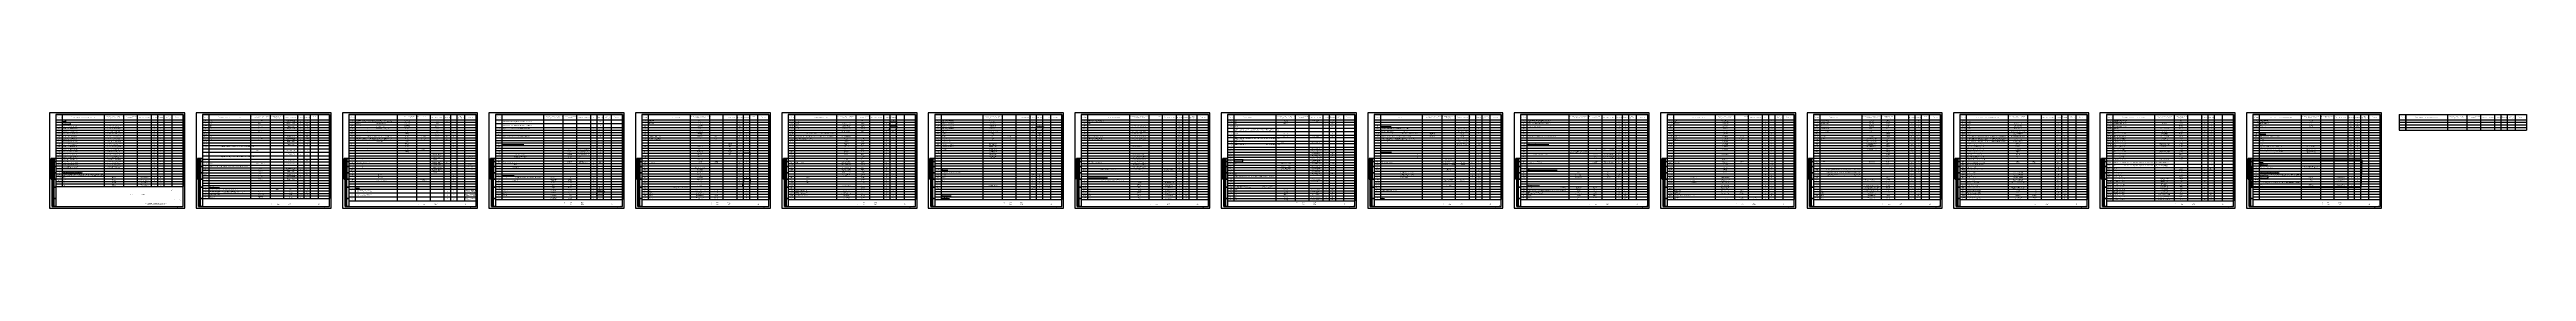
# Model space of a CAD drawing. Header units: millimetres. Extents: x 106762 to 114457, y 151306 to 151603.
import ezdxf
from ezdxf.enums import TextEntityAlignment as Align

# ---------------------------------------------------------------- set-up
doc = ezdxf.new("R2010")
doc.units = ezdxf.units.MM
doc.layers.add('E_Зміни', color=7, linetype='Continuous')
doc.layers.add('Схема', color=7, linetype='Continuous')
doc.layers.add('Рамка внешняя', color=4, linetype='Continuous', lineweight=30, plot=False)
doc.styles.add('GOST 2.304', font='isocpeui.ttf')
doc.styles.add('ГОСТ 2.304', font='isocpeui.ttf')
doc.styles.add('СГЕНЕРИР_СТИЛЬ_7', font='isocpeui.ttf')

# ---------------------------------------------------------------- blocks, each defined once
blk = doc.blocks.new('*T1')
at = {"layer": 'Схема', "color": 0, "linetype": 'ByBlock', "lineweight": -2, "transparency": 16777216}
for p, q in [((0, 0), (395, 0)), ((0, 0), (0, -224.6)), ((19.7, 0), (19.7, -224.6)), ((149.7, 0), (149.7, -224.6)), ((210, 0), (210, -224.6)), ((252, 0), (252, -224.6)), ((295.4, 0), (295.4, -224.6)), ((315.2, 0), (315.2, -224.6)), ((334.9, 0), (334.9, -224.6)), ((359.6, 0), (359.6, -224.6)), ((395, 0), (395, -224.6)), ((455, 0), (850, 0)), ((455, 0), (455, -261.9)), ((474.7, 0), (474.7, -261.9)), ((604.7, 0), (604.7, -261.9)), ((665, 0), (665, -261.9)), ((707, 0), (707, -261.9)), ((750.4, 0), (750.4, -261.9)), ((770.2, 0), (770.2, -261.9)), ((789.9, 0), (789.9, -261.9)), ((814.6, 0), (814.6, -261.9)), ((850, 0), (850, -261.9)), ((910, 0), (1305, 0)), ((910, 0), (910, -268.9)), ((929.7, 0), (929.7, -268.9)), ((1059.7, 0), (1059.7, -268.9)), ((1120, 0), (1120, -268.9)), ((1162, 0), (1162, -268.9)), ((1205.4, 0), (1205.4, -268.9)), ((1225.2, 0), (1225.2, -268.9)), ((1244.9, 0), (1244.9, -268.9)), ((1269.6, 0), (1269.6, -268.9)), ((1305, 0), (1305, -268.9)), ((1365, 0), (1760, 0)), ((1365, 0), (1365, -264.8)), ((1384.7, 0), (1384.7, -264.8)), ((1514.7, 0), (1514.7, -264.8)), ((1575, 0), (1575, -264.8)), ((1617, 0), (1617, -264.8)), ((1660.4, 0), (1660.4, -264.8)), ((1680.2, 0), (1680.2, -264.8)), ((1699.9, 0), (1699.9, -264.8)), ((1724.6, 0), (1724.6, -264.8)), ((1760, 0), (1760, -264.8)), ((1820, 0), (2215, 0)), ((1820, 0), (1820, -264.6)), ((1839.7, 0), (1839.7, -264.6)), ((1969.7, 0), (1969.7, -264.6)), ((2030, 0), (2030, -264.6)), ((2072, 0), (2072, -264.6)), ((2115.4, 0), (2115.4, -264.6)), ((2135.2, 0), (2135.2, -264.6)), ((2154.9, 0), (2154.9, -264.6)), ((2179.6, 0), (2179.6, -264.6)), ((2215, 0), (2215, -264.6)), ((2275, 0), (2670, 0)), ((2275, 0), (2275, -264.6)), ((2294.7, 0), (2294.7, -264.6)), ((2424.7, 0), (2424.7, -264.6)), ((2485, 0), (2485, -264.6)), ((2527, 0), (2527, -264.6)), ((2570.4, 0), (2570.4, -264.6)), ((2590.2, 0), (2590.2, -264.6)), ((2609.9, 0), (2609.9, -264.6)), ((2634.6, 0), (2634.6, -264.6)), ((2670, 0), (2670, -264.6)), ((2730, 0), (3125, 0)), ((2730, 0), (2730, -264.6)), ((2749.7, 0), (2749.7, -264.6)), ((2879.7, 0), (2879.7, -264.6)), ((2940, 0), (2940, -264.6)), ((2982, 0), (2982, -264.6)), ((3025.4, 0), (3025.4, -264.6)), ((3045.2, 0), (3045.2, -264.6)), ((3064.9, 0), (3064.9, -264.6)), ((3089.6, 0), (3089.6, -264.6)), ((3125, 0), (3125, -264.6)), ((3185, 0), (3580, 0)), ((3185, 0), (3185, -264.6)), ((3204.7, 0), (3204.7, -264.6)), ((3334.7, 0), (3334.7, -264.6)), ((3395, 0), (3395, -264.6)), ((3437, 0), (3437, -264.6)), ((3480.4, 0), (3480.4, -264.6)), ((3500.2, 0), (3500.2, -264.6)), ((3519.9, 0), (3519.9, -264.6)), ((3544.6, 0), (3544.6, -264.6)), ((3580, 0), (3580, -264.6)), ((3640, 0), (4035, 0)), ((3640, 0), (3640, -269.7)), ((3659.7, 0), (3659.7, -269.7)), ((3789.7, 0), (3789.7, -269.7)), ((3850, 0), (3850, -269.7)), ((3892, 0), (3892, -269.7)), ((3935.4, 0), (3935.4, -269.7)), ((3955.2, 0), (3955.2, -269.7)), ((3974.9, 0), (3974.9, -269.7)), ((3999.6, 0), (3999.6, -269.7)), ((4035, 0), (4035, -269.7)), ((4095, 0), (4490, 0)), ((4095, 0), (4095, -264.6)), ((4114.7, 0), (4114.7, -264.6)), ((4244.7, 0), (4244.7, -264.6)), ((4305, 0), (4305, -264.6)), ((4347, 0), (4347, -264.6)), ((4390.4, 0), (4390.4, -264.6)), ((4410.2, 0), (4410.2, -264.6)), ((4429.9, 0), (4429.9, -264.6)), ((4454.6, 0), (4454.6, -264.6)), ((4490, 0), (4490, -264.6)), ((4550, 0), (4945, 0)), ((4550, 0), (4550, -264.6)), ((4569.7, 0), (4569.7, -264.6)), ((4699.7, 0), (4699.7, -264.6)), ((4760, 0), (4760, -264.6)), ((4802, 0), (4802, -264.6)), ((4845.4, 0), (4845.4, -264.6)), ((4865.2, 0), (4865.2, -264.6)), ((4884.9, 0), (4884.9, -264.6)), ((4909.6, 0), (4909.6, -264.6)), ((4945, 0), (4945, -264.6)), ((5005, 0), (5400, 0)), ((5005, 0), (5005, -264.6)), ((5024.7, 0), (5024.7, -264.6)), ((5154.7, 0), (5154.7, -264.6)), ((5215, 0), (5215, -264.6)), ((5257, 0), (5257, -264.6)), ((5300.4, 0), (5300.4, -264.6)), ((5320.2, 0), (5320.2, -264.6)), ((5339.9, 0), (5339.9, -264.6)), ((5364.6, 0), (5364.6, -264.6)), ((5400, 0), (5400, -264.6)), ((5460, 0), (5855, 0)), ((5460, 0), (5460, -264.6)), ((5479.7, 0), (5479.7, -264.6)), ((5609.7, 0), (5609.7, -264.6)), ((5670, 0), (5670, -264.6)), ((5712, 0), (5712, -264.6)), ((5755.4, 0), (5755.4, -264.6)), ((5775.2, 0), (5775.2, -264.6)), ((5794.9, 0), (5794.9, -264.6)), ((5819.6, 0), (5819.6, -264.6)), ((5855, 0), (5855, -264.6)), ((5915, 0), (6310, 0)), ((5915, 0), (5915, -264.6)), ((5934.8, 0), (5934.8, -264.6)), ((6064.8, 0), (6064.8, -264.6)), ((6125, 0), (6125, -264.6)), ((6167, 0), (6167, -264.6)), ((6210.4, 0), (6210.4, -264.6)), ((6230.2, 0), (6230.2, -264.6)), ((6249.9, 0), (6249.9, -264.6)), ((6274.6, 0), (6274.6, -264.6)), ((6310, 0), (6310, -264.6)), ((6370, 0), (6765, 0)), ((6370, 0), (6370, -269.5)), ((6389.8, 0), (6389.8, -269.5)), ((6519.8, 0), (6519.8, -269.5)), ((6580, 0), (6580, -269.5)), ((6622, 0), (6622, -269.5)), ((6665.4, 0), (6665.4, -269.5)), ((6685.2, 0), (6685.2, -269.5)), ((6704.9, 0), (6704.9, -269.5)), ((6729.6, 0), (6729.6, -269.5)), ((6765, 0), (6765, -269.5)), ((6825, 0), (7220, 0)), ((6825, 0), (6825, -264.6)), ((6844.8, 0), (6844.8, -264.6)), ((6974.8, 0), (6974.8, -264.6)), ((7035, 0), (7035, -264.6)), ((7077, 0), (7077, -264.6)), ((7120.4, 0), (7120.4, -264.6)), ((7140.2, 0), (7140.2, -264.6)), ((7159.9, 0), (7159.9, -264.6)), ((7184.6, 0), (7184.6, -264.6)), ((7220, 0), (7220, -264.6)), ((7280, 0), (7675, 0)), ((7280, 0), (7280, -48.5)), ((7299.8, 0), (7299.8, -48.5)), ((7429.8, 0), (7429.8, -48.5)), ((7490, 0), (7490, -48.5)), ((7532, 0), (7532, -48.5)), ((7575.4, 0), (7575.4, -48.5)), ((7595.2, 0), (7595.2, -48.5)), ((7614.9, 0), (7614.9, -48.5)), ((7639.6, 0), (7639.6, -48.5)), ((7675, 0), (7675, -48.5)), ((0, -16.5), (395, -16.5)), ((0, -24.5), (395, -24.5)), ((0, -32.5), (395, -32.5)), ((0, -40.5), (395, -40.5)), ((0, -48.5), (395, -48.5)), ((0, -56.5), (395, -56.5)), ((0, -64.5), (395, -64.5)), ((0, -72.5), (395, -72.5)), ((455, -16.5), (850, -16.5)), ((455, -24.5), (850, -24.5)), ((455, -32.5), (850, -32.5)), ((455, -40.5), (850, -40.5)), ((455, -48.5), (850, -48.5)), ((455, -56.5), (850, -56.5)), ((455, -64.5), (850, -64.5)), ((455, -72.5), (850, -72.5)), ((910, -16.5), (1305, -16.5)), ((910, -24.5), (1305, -24.5)), ((910, -32.5), (1305, -32.5)), ((910, -40.5), (1305, -40.5)), ((910, -48.5), (1305, -48.5)), ((910, -56.5), (1305, -56.5)), ((910, -64.5), (1305, -64.5)), ((910, -72.5), (1305, -72.5)), ((1365, -16.5), (1760, -16.5)), ((1365, -28.6), (1760, -28.6)), ((1365, -40.7), (1760, -40.7)), ((1365, -48.7), (1760, -48.7)), ((1365, -56.7), (1760, -56.7)), ((1365, -64.7), (1760, -64.7)), ((1365, -72.7), (1760, -72.7)), ((1820, -16.5), (2215, -16.5)), ((1820, -24.5), (2215, -24.5)), ((1820, -32.5), (2215, -32.5)), ((1820, -40.5), (2215, -40.5)), ((1820, -48.5), (2215, -48.5)), ((1820, -56.5), (2215, -56.5)), ((1820, -64.5), (2215, -64.5)), ((1820, -72.5), (2215, -72.5)), ((2275, -16.5), (2670, -16.5)), ((2275, -24.5), (2670, -24.5)), ((2275, -32.5), (2670, -32.5)), ((2275, -40.5), (2670, -40.5)), ((2275, -48.5), (2670, -48.5)), ((2275, -56.5), (2670, -56.5)), ((2275, -64.5), (2670, -64.5)), ((2275, -72.5), (2670, -72.5)), ((2730, -16.5), (3125, -16.5)), ((2730, -24.5), (3125, -24.5)), ((2730, -32.5), (3125, -32.5)), ((2730, -40.5), (3125, -40.5)), ((2730, -48.5), (3125, -48.5)), ((2730, -56.5), (3125, -56.5)), ((2730, -64.5), (3125, -64.5)), ((2730, -72.5), (3125, -72.5)), ((3185, -16.5), (3580, -16.5)), ((3185, -24.5), (3580, -24.5)), ((3185, -32.5), (3580, -32.5)), ((3185, -40.5), (3580, -40.5)), ((3185, -48.5), (3580, -48.5)), ((3185, -56.5), (3580, -56.5)), ((3185, -64.5), (3580, -64.5)), ((3185, -72.5), (3580, -72.5)), ((3640, -16.5), (4035, -16.5)), ((3640, -24.5), (4035, -24.5)), ((3640, -32.5), (4035, -32.5)), ((3640, -43.2), (4035, -43.2)), ((3640, -53.6), (4035, -53.6)), ((3640, -64.3), (4035, -64.3)), ((3640, -72.3), (4035, -72.3)), ((4095, -16.5), (4490, -16.5)), ((4095, -24.5), (4490, -24.5)), ((4095, -32.5), (4490, -32.5)), ((4095, -40.5), (4490, -40.5)), ((4095, -48.5), (4490, -48.5)), ((4095, -56.5), (4490, -56.5)), ((4095, -64.5), (4490, -64.5)), ((4095, -72.5), (4490, -72.5)), ((4550, -16.5), (4945, -16.5)), ((4550, -24.5), (4945, -24.5)), ((4550, -32.5), (4945, -32.5)), ((4550, -40.5), (4945, -40.5)), ((4550, -48.5), (4945, -48.5)), ((4550, -56.5), (4945, -56.5)), ((4550, -64.5), (4945, -64.5)), ((4550, -72.5), (4945, -72.5)), ((5005, -16.5), (5400, -16.5)), ((5005, -24.5), (5400, -24.5)), ((5005, -32.5), (5400, -32.5)), ((5005, -40.5), (5400, -40.5)), ((5005, -48.5), (5400, -48.5)), ((5005, -56.5), (5400, -56.5)), ((5005, -64.5), (5400, -64.5)), ((5005, -72.5), (5400, -72.5)), ((5460, -16.5), (5855, -16.5)), ((5460, -24.5), (5855, -24.5)), ((5460, -32.5), (5855, -32.5)), ((5460, -40.5), (5855, -40.5)), ((5460, -48.5), (5855, -48.5)), ((5460, -56.5), (5855, -56.5)), ((5460, -64.5), (5855, -64.5)), ((5460, -72.5), (5855, -72.5)), ((5915, -16.5), (6310, -16.5)), ((5915, -24.5), (6310, -24.5)), ((5915, -32.5), (6310, -32.5)), ((5915, -40.5), (6310, -40.5)), ((5915, -48.5), (6310, -48.5)), ((5915, -56.5), (6310, -56.5)), ((5915, -64.5), (6310, -64.5)), ((5915, -72.5), (6310, -72.5)), ((6370, -16.5), (6765, -16.5)), ((6370, -24.5), (6765, -24.5)), ((6370, -32.5), (6765, -32.5)), ((6370, -40.5), (6765, -40.5)), ((6370, -48.5), (6765, -48.5)), ((6370, -56.5), (6765, -56.5)), ((6370, -64.5), (6765, -64.5)), ((6370, -72.5), (6765, -72.5)), ((6825, -16.5), (7220, -16.5)), ((6825, -24.5), (7220, -24.5)), ((6825, -32.5), (7220, -32.5)), ((6825, -40.5), (7220, -40.5)), ((6825, -48.5), (7220, -48.5)), ((6825, -56.5), (7220, -56.5)), ((6825, -64.5), (7220, -64.5)), ((6825, -72.5), (7220, -72.5)), ((7280, -16.5), (7675, -16.5)), ((7280, -24.5), (7675, -24.5)), ((7280, -32.5), (7675, -32.5)), ((7280, -40.5), (7675, -40.5)), ((7280, -48.5), (7675, -48.5)), ((0, -80.5), (395, -80.5)), ((0, -88.6), (395, -88.6)), ((0, -96.6), (395, -96.6)), ((0, -104.6), (395, -104.6)), ((0, -112.6), (395, -112.6)), ((0, -120.6), (395, -120.6)), ((0, -128.6), (395, -128.6)), ((0, -136.6), (395, -136.6)), ((0, -144.6), (395, -144.6)), ((0, -152.6), (395, -152.6)), ((455, -80.5), (850, -80.5)), ((455, -88.6), (850, -88.6)), ((455, -96.6), (850, -96.6)), ((455, -107.2), (850, -107.2)), ((455, -117.9), (850, -117.9)), ((455, -128.6), (850, -128.6)), ((455, -139.2), (850, -139.2)), ((455, -147.2), (850, -147.2)), ((910, -80.5), (1305, -80.5)), ((910, -88.6), (1305, -88.6)), ((910, -96.6), (1305, -96.6)), ((910, -104.6), (1305, -104.6)), ((910, -112.6), (1305, -112.6)), ((910, -120.6), (1305, -120.6)), ((910, -128.6), (1305, -128.6)), ((910, -136.6), (1305, -136.6)), ((910, -144.6), (1305, -144.6)), ((910, -152.6), (1305, -152.6)), ((1365, -80.7), (1760, -80.7)), ((1365, -88.7), (1760, -88.7)), ((1365, -96.7), (1760, -96.7)), ((1365, -104.7), (1760, -104.7)), ((1365, -112.7), (1760, -112.7)), ((1365, -120.7), (1760, -120.7)), ((1365, -128.7), (1760, -128.7)), ((1365, -136.7), (1760, -136.7)), ((1365, -144.7), (1760, -144.7)), ((1365, -152.7), (1760, -152.7)), ((1820, -80.5), (2215, -80.5)), ((1820, -88.6), (2215, -88.6)), ((1820, -96.6), (2215, -96.6)), ((1820, -104.6), (2215, -104.6)), ((1820, -112.6), (2215, -112.6)), ((1820, -120.6), (2215, -120.6)), ((1820, -128.6), (2215, -128.6)), ((1820, -136.6), (2215, -136.6)), ((1820, -144.6), (2215, -144.6)), ((1820, -152.6), (2215, -152.6)), ((2275, -80.5), (2670, -80.5)), ((2275, -88.6), (2670, -88.6)), ((2275, -96.6), (2670, -96.6)), ((2275, -104.6), (2670, -104.6)), ((2275, -112.6), (2670, -112.6)), ((2275, -120.6), (2670, -120.6)), ((2275, -128.6), (2670, -128.6)), ((2275, -136.6), (2670, -136.6)), ((2275, -144.6), (2670, -144.6)), ((2275, -152.6), (2670, -152.6)), ((2730, -80.5), (3125, -80.5)), ((2730, -88.6), (3125, -88.6)), ((2730, -96.6), (3125, -96.6)), ((2730, -104.6), (3125, -104.6)), ((2730, -112.6), (3125, -112.6)), ((2730, -120.6), (3125, -120.6)), ((2730, -128.6), (3125, -128.6)), ((2730, -136.6), (3125, -136.6)), ((2730, -144.6), (3125, -144.6)), ((2730, -152.6), (3125, -152.6)), ((3185, -80.5), (3580, -80.5)), ((3185, -88.6), (3580, -88.6)), ((3185, -96.6), (3580, -96.6)), ((3185, -104.6), (3580, -104.6)), ((3185, -112.6), (3580, -112.6)), ((3185, -120.6), (3580, -120.6)), ((3185, -128.6), (3580, -128.6)), ((3185, -136.6), (3580, -136.6)), ((3185, -144.6), (3580, -144.6)), ((3185, -152.6), (3580, -152.6)), ((3640, -82.9), (4035, -82.9)), ((3640, -91), (4035, -91)), ((3640, -101.6), (4035, -101.6)), ((3640, -109.6), (4035, -109.6)), ((3640, -117.6), (4035, -117.6)), ((3640, -125.6), (4035, -125.6)), ((3640, -133.6), (4035, -133.6)), ((3640, -141.6), (4035, -141.6)), ((3640, -149.6), (4035, -149.6)), ((4095, -80.5), (4490, -80.5)), ((4095, -88.6), (4490, -88.6)), ((4095, -96.6), (4490, -96.6)), ((4095, -104.6), (4490, -104.6)), ((4095, -112.6), (4490, -112.6)), ((4095, -120.6), (4490, -120.6)), ((4095, -128.6), (4490, -128.6)), ((4095, -136.6), (4490, -136.6)), ((4095, -144.6), (4490, -144.6)), ((4095, -152.6), (4490, -152.6)), ((4550, -80.5), (4945, -80.5)), ((4550, -88.6), (4945, -88.6)), ((4550, -96.6), (4945, -96.6)), ((4550, -104.6), (4945, -104.6)), ((4550, -112.6), (4945, -112.6)), ((4550, -120.6), (4945, -120.6)), ((4550, -128.6), (4945, -128.6)), ((4550, -136.6), (4945, -136.6)), ((4550, -144.6), (4945, -144.6)), ((4550, -152.6), (4945, -152.6)), ((5005, -80.5), (5400, -80.5)), ((5005, -88.6), (5400, -88.6)), ((5005, -96.6), (5400, -96.6)), ((5005, -104.6), (5400, -104.6)), ((5005, -112.6), (5400, -112.6)), ((5005, -120.6), (5400, -120.6)), ((5005, -128.6), (5400, -128.6)), ((5005, -136.6), (5400, -136.6)), ((5005, -144.6), (5400, -144.6)), ((5005, -152.6), (5400, -152.6)), ((5460, -80.5), (5855, -80.5)), ((5460, -88.6), (5855, -88.6)), ((5460, -96.6), (5855, -96.6)), ((5460, -104.6), (5855, -104.6)), ((5460, -112.6), (5855, -112.6)), ((5460, -120.6), (5855, -120.6)), ((5460, -128.6), (5855, -128.6)), ((5460, -136.6), (5855, -136.6)), ((5460, -144.6), (5855, -144.6)), ((5460, -152.6), (5855, -152.6)), ((5915, -80.5), (6310, -80.5)), ((5915, -88.6), (6310, -88.6)), ((5915, -96.6), (6310, -96.6)), ((5915, -104.6), (6310, -104.6)), ((5915, -112.6), (6310, -112.6)), ((5915, -120.6), (6310, -120.6)), ((5915, -128.6), (6310, -128.6)), ((5915, -136.6), (6310, -136.6)), ((5915, -144.6), (6310, -144.6)), ((5915, -152.6), (6310, -152.6)), ((6370, -80.5), (6765, -80.5)), ((6370, -88.6), (6765, -88.6)), ((6370, -96.6), (6765, -96.6)), ((6370, -104.6), (6765, -104.6)), ((6370, -112.6), (6765, -112.6)), ((6370, -120.6), (6765, -120.6)), ((6370, -128.6), (6765, -128.6)), ((6370, -136.6), (6765, -136.6)), ((6370, -144.6), (6765, -144.6)), ((6825, -80.5), (7220, -80.5)), ((6825, -88.6), (7220, -88.6)), ((6825, -96.6), (7220, -96.6)), ((6825, -104.6), (7220, -104.6)), ((6825, -112.6), (7220, -112.6)), ((6825, -120.6), (7220, -120.6)), ((6825, -128.6), (7220, -128.6)), ((6825, -136.6), (7220, -136.6)), ((6825, -144.6), (7220, -144.6)), ((6825, -152.6), (7220, -152.6)), ((0, -160.6), (395, -160.6)), ((0, -168.6), (395, -168.6)), ((0, -176.6), (395, -176.6)), ((0, -184.6), (395, -184.6)), ((0, -192.6), (395, -192.6)), ((0, -200.6), (395, -200.6)), ((0, -208.6), (395, -208.6)), ((0, -216.6), (395, -216.6)), ((0, -224.6), (395, -224.6)), ((455, -157.9), (850, -157.9)), ((455, -165.9), (850, -165.9)), ((455, -173.9), (850, -173.9)), ((455, -181.9), (850, -181.9)), ((455, -189.9), (850, -189.9)), ((455, -197.9), (850, -197.9)), ((455, -205.9), (850, -205.9)), ((455, -213.9), (850, -213.9)), ((455, -221.9), (850, -221.9)), ((455, -229.9), (850, -229.9)), ((910, -160.6), (1305, -160.6)), ((910, -168.6), (1305, -168.6)), ((910, -176.6), (1305, -176.6)), ((910, -184.6), (1305, -184.6)), ((910, -192.6), (1305, -192.6)), ((910, -200.6), (1305, -200.6)), ((910, -208.6), (1305, -208.6)), ((910, -216.6), (1305, -216.6)), ((910, -224.6), (1305, -224.6)), ((1365, -160.7), (1760, -160.7)), ((1365, -168.7), (1760, -168.7)), ((1365, -176.8), (1760, -176.8)), ((1365, -184.8), (1760, -184.8)), ((1365, -192.8), (1760, -192.8)), ((1365, -200.8), (1760, -200.8)), ((1365, -208.8), (1760, -208.8)), ((1365, -216.8), (1760, -216.8)), ((1365, -224.8), (1760, -224.8)), ((1820, -160.6), (2215, -160.6)), ((1820, -168.6), (2215, -168.6)), ((1820, -176.6), (2215, -176.6)), ((1820, -184.6), (2215, -184.6)), ((1820, -192.6), (2215, -192.6)), ((1820, -200.6), (2215, -200.6)), ((1820, -208.6), (2215, -208.6)), ((1820, -216.6), (2215, -216.6)), ((1820, -224.6), (2215, -224.6)), ((2275, -160.6), (2670, -160.6)), ((2275, -168.6), (2670, -168.6)), ((2275, -176.6), (2670, -176.6)), ((2275, -184.6), (2670, -184.6)), ((2275, -192.6), (2670, -192.6)), ((2275, -200.6), (2670, -200.6)), ((2275, -208.6), (2670, -208.6)), ((2275, -216.6), (2670, -216.6)), ((2275, -224.6), (2670, -224.6)), ((2730, -160.6), (3125, -160.6)), ((2730, -168.6), (3125, -168.6)), ((2730, -176.6), (3125, -176.6)), ((2730, -184.6), (3125, -184.6)), ((2730, -192.6), (3125, -192.6)), ((2730, -200.6), (3125, -200.6)), ((2730, -208.6), (3125, -208.6)), ((2730, -216.6), (3125, -216.6)), ((2730, -224.6), (3125, -224.6)), ((3185, -160.6), (3580, -160.6)), ((3185, -168.6), (3580, -168.6)), ((3185, -176.6), (3580, -176.6)), ((3185, -184.6), (3580, -184.6)), ((3185, -192.6), (3580, -192.6)), ((3185, -200.6), (3580, -200.6)), ((3185, -208.6), (3580, -208.6)), ((3185, -216.6), (3580, -216.6)), ((3185, -224.6), (3580, -224.6)), ((3640, -157.6), (4035, -157.6)), ((3640, -165.6), (4035, -165.6)), ((3640, -173.6), (4035, -173.6)), ((3640, -181.7), (4035, -181.7)), ((3640, -189.7), (4035, -189.7)), ((3640, -197.7), (4035, -197.7)), ((3640, -205.7), (4035, -205.7)), ((3640, -213.7), (4035, -213.7)), ((3640, -221.7), (4035, -221.7)), ((3640, -229.7), (4035, -229.7)), ((4095, -160.6), (4490, -160.6)), ((4095, -168.6), (4490, -168.6)), ((4095, -176.6), (4490, -176.6)), ((4095, -184.6), (4490, -184.6)), ((4095, -192.6), (4490, -192.6)), ((4095, -200.6), (4490, -200.6)), ((4095, -208.6), (4490, -208.6)), ((4095, -216.6), (4490, -216.6)), ((4095, -224.6), (4490, -224.6)), ((4550, -160.6), (4945, -160.6)), ((4550, -168.6), (4945, -168.6)), ((4550, -176.6), (4945, -176.6)), ((4550, -184.6), (4945, -184.6)), ((4550, -192.6), (4945, -192.6)), ((4550, -200.6), (4945, -200.6)), ((4550, -208.6), (4945, -208.6)), ((4550, -216.6), (4945, -216.6)), ((4550, -224.6), (4945, -224.6)), ((5005, -160.6), (5400, -160.6)), ((5005, -168.6), (5400, -168.6)), ((5005, -176.6), (5400, -176.6)), ((5005, -184.6), (5400, -184.6)), ((5005, -192.6), (5400, -192.6)), ((5005, -200.6), (5400, -200.6)), ((5005, -208.6), (5400, -208.6)), ((5005, -216.6), (5400, -216.6)), ((5005, -224.6), (5400, -224.6)), ((5460, -160.6), (5855, -160.6)), ((5460, -168.6), (5855, -168.6)), ((5460, -176.6), (5855, -176.6)), ((5460, -184.6), (5855, -184.6)), ((5460, -192.6), (5855, -192.6)), ((5460, -200.6), (5855, -200.6)), ((5460, -208.6), (5855, -208.6)), ((5460, -216.6), (5855, -216.6)), ((5460, -224.6), (5855, -224.6)), ((5915, -160.6), (6310, -160.6)), ((5915, -168.6), (6310, -168.6)), ((5915, -176.6), (6310, -176.6)), ((5915, -184.6), (6310, -184.6)), ((5915, -192.6), (6310, -192.6)), ((5915, -200.6), (6310, -200.6)), ((5915, -208.6), (6310, -208.6)), ((5915, -216.6), (6310, -216.6)), ((5915, -224.6), (6310, -224.6)), ((6370, -155), (6765, -155)), ((6370, -165.4), (6765, -165.4)), ((6370, -173.4), (6765, -173.4)), ((6370, -181.4), (6765, -181.4)), ((6370, -189.4), (6765, -189.4)), ((6370, -197.4), (6765, -197.4)), ((6370, -205.4), (6765, -205.4)), ((6370, -213.4), (6765, -213.4)), ((6370, -221.4), (6765, -221.4)), ((6370, -229.4), (6765, -229.4)), ((6825, -160.6), (7220, -160.6)), ((6825, -168.6), (7220, -168.6)), ((6825, -176.6), (7220, -176.6)), ((6825, -184.6), (7220, -184.6)), ((6825, -192.6), (7220, -192.6)), ((6825, -200.6), (7220, -200.6)), ((6825, -208.6), (7220, -208.6)), ((6825, -216.6), (7220, -216.6)), ((6825, -224.6), (7220, -224.6)), ((455, -237.9), (850, -237.9)), ((455, -245.9), (850, -245.9)), ((455, -253.9), (850, -253.9)), ((455, -261.9), (850, -261.9)), ((910, -232.6), (1305, -232.6)), ((910, -244.7), (1305, -244.7)), ((910, -256.8), (1305, -256.8)), ((910, -268.9), (1305, -268.9)), ((1365, -232.8), (1760, -232.8)), ((1365, -240.8), (1760, -240.8)), ((1365, -248.8), (1760, -248.8)), ((1365, -256.8), (1760, -256.8)), ((1365, -264.8), (1760, -264.8)), ((1820, -232.6), (2215, -232.6)), ((1820, -240.6), (2215, -240.6)), ((1820, -248.6), (2215, -248.6)), ((1820, -256.6), (2215, -256.6)), ((1820, -264.6), (2215, -264.6)), ((2275, -232.6), (2670, -232.6)), ((2275, -240.6), (2670, -240.6)), ((2275, -248.6), (2670, -248.6)), ((2275, -256.6), (2670, -256.6)), ((2275, -264.6), (2670, -264.6)), ((2730, -232.6), (3125, -232.6)), ((2730, -240.6), (3125, -240.6)), ((2730, -248.6), (3125, -248.6)), ((2730, -256.6), (3125, -256.6)), ((2730, -264.6), (3125, -264.6)), ((3185, -232.6), (3580, -232.6)), ((3185, -240.6), (3580, -240.6)), ((3185, -248.6), (3580, -248.6)), ((3185, -256.6), (3580, -256.6)), ((3185, -264.6), (3580, -264.6)), ((3640, -237.7), (4035, -237.7)), ((3640, -245.7), (4035, -245.7)), ((3640, -253.7), (4035, -253.7)), ((3640, -261.7), (4035, -261.7)), ((3640, -269.7), (4035, -269.7)), ((4095, -232.6), (4490, -232.6)), ((4095, -240.6), (4490, -240.6)), ((4095, -248.6), (4490, -248.6)), ((4095, -256.6), (4490, -256.6)), ((4095, -264.6), (4490, -264.6)), ((4550, -232.6), (4945, -232.6)), ((4550, -240.6), (4945, -240.6)), ((4550, -248.6), (4945, -248.6)), ((4550, -256.6), (4945, -256.6)), ((4550, -264.6), (4945, -264.6)), ((5005, -232.6), (5400, -232.6)), ((5005, -240.6), (5400, -240.6)), ((5005, -248.6), (5400, -248.6)), ((5005, -256.6), (5400, -256.6)), ((5005, -264.6), (5400, -264.6)), ((5460, -232.6), (5855, -232.6)), ((5460, -240.6), (5855, -240.6)), ((5460, -248.6), (5855, -248.6)), ((5460, -256.6), (5855, -256.6)), ((5460, -264.6), (5855, -264.6)), ((5915, -232.6), (6310, -232.6)), ((5915, -240.6), (6310, -240.6)), ((5915, -248.6), (6310, -248.6)), ((5915, -256.6), (6310, -256.6)), ((5915, -264.6), (6310, -264.6)), ((6370, -237.4), (6765, -237.4)), ((6370, -245.4), (6765, -245.4)), ((6370, -253.4), (6765, -253.4)), ((6370, -261.4), (6765, -261.4)), ((6370, -269.5), (6765, -269.5)), ((6825, -232.6), (7220, -232.6)), ((6825, -240.6), (7220, -240.6)), ((6825, -248.6), (7220, -248.6)), ((6825, -256.6), (7220, -256.6)), ((6825, -264.6), (7220, -264.6))]:
    blk.add_line(p, q, dxfattribs=at)
at = {"layer": 'Схема', "color": 0, "transparency": 16777216, "char_height": 2.5, "style": 'GOST 2.304'}
for s, insert, width, attachment_point in [('{\\fISOCPEUR|b0|i1|c0;Позиція', (9.9, -8.3), 16.747, 5), ('{\\fISOCPEUR|b0|i1|c0;1.4', (9.9, -60.5), 16.747, 5), ('{\\fISOCPEUR|b0|i1|c0;1.5', (9.9, -68.5), 16.747, 5), ('{\\fISOCPEUR|b0|i1|c0;1.6', (9.9, -76.5), 16.747, 5), ('{\\fISOCPEUR|b0|i1|c0;1.2', (9.9, -44.5), 16.747, 5), ('{\\fISOCPEUR|b0|i1|c0;1.3', (9.9, -52.5), 16.747, 5), ('{\\fISOCPEUR|b0|i1|c0;1.1', (9.9, -36.5), 16.747, 5), ('{\\fISOCPEUR|b0|i1|c0;1', (9.9, -28.5), 16.747, 5), ('{\\fISOCPEUR|b0|i1|c0;', (9.9, -20.5), 16.747, 5), ('{\\fISOCPEUR|b1|i1|c0;\\LНовус', (22.7, -20.5), 124, 4), ('{\\fISOCPEUR|b1|i1|c0;\\LЩити 0,4 кВ', (22.7, -28.5), 124, 4), ('{\\fISOCPEUR|b0|i1|c0;Щит ВРП1 комплектний', (22.7, -36.5), 124, 4), ('{\\fISOCPEUR|b0|i1|c0;Щит ВРП2 комплектний', (22.7, -44.5), 124, 4), ('{\\fISOCPEUR|b0|i1|c0;Щит ВРП4 комплектний', (22.7, -52.5), 124, 4), ('{\\fISOCPEUR|b0|i1|c0;Щит ВРП5 комплектний', (22.7, -60.5), 124, 4), ('{\\fISOCPEUR|b0|i1|c0;Щит ЩПЦ комплектний ', (22.7, -68.5), 124, 4), ('{\\fISOCPEUR|b0|i1|c0;Щит ЩКЦ комплектний ', (22.7, -76.5), 124, 4), ('{\\fISOCPEUR|b0|i1|c0;Найменування і технічна характеристика', (84.7, -8.3), 127, 5), ('{\\fISOCPEUR|b0|i1|c0;Тип, марка, позначення документу, опитувального листа', (179.9, -8.3), 57.24, 5), ('{\\fISOCPEUR|b0|i1|c0;П/Р-4/2017К-ЕМ арк.20', (179.9, -68.5), 57.24, 5), ('{\\fISOCPEUR|b0|i1|c0;П/Р-4/2017К-ЕМ арк.21', (179.9, -76.5), 57.24, 5), ('{\\fISOCPEUR|b0|i1|c0;П/Р-4/2017К-ЕМ арк.3', (179.9, -36.5), 57.24, 5), ('{\\fISOCPEUR|b0|i1|c0;П/Р-4/2017К-ЕМ арк.4', (179.9, -44.5), 57.24, 5), ('{\\fISOCPEUR|b0|i1|c0;П/Р-4/2017К-ЕМ арк.6', (179.9, -52.5), 57.24, 5), ('{\\fISOCPEUR|b0|i1|c0;П/Р-4/2017К-ЕМ арк.7', (179.9, -60.5), 57.24, 5), ('{\\fISOCPEUR|b0|i1|c0;', (179.9, -20.5), 57.24, 5), ('{\\fISOCPEUR|b0|i1|c0; ', (179.9, -28.5), 57.24, 5), ('{\\fISOCPEUR|b0|i1|c0;Код обладнання, виробу, матеріалу', (231, -8.3), 39, 5), ('{\\fISOCPEUR|b0|i1|c0;', (231, -20.5), 39, 5), ('{\\fISOCPEUR|b0|i1|c0; ', (231, -28.5), 39, 5), ('{\\fISOCPEUR|b0|i1|c0;', (231, -36.5), 39, 5), ('{\\fISOCPEUR|b0|i1|c0;', (231, -44.5), 39, 5), ('{\\fISOCPEUR|b0|i1|c0;', (231, -52.5), 39, 5), ('{\\fISOCPEUR|b0|i1|c0;', (231, -60.5), 39, 5), ('{\\fISOCPEUR|b0|i1|c0;', (231, -68.5), 39, 5), ('{\\fISOCPEUR|b0|i1|c0;', (231, -76.5), 39, 5), ('{\\fISOCPEUR|b0|i1|c0;Завод виготовлювач', (273.7, -8.3), 40.436, 5), ('{\\fISOCPEUR|b0|i1|c0;', (273.7, -20.5), 40.436, 5), ('{\\fISOCPEUR|b0|i1|c0; ', (273.7, -28.5), 40.436, 5), ('{\\fISOCPEUR|b0|i1|c0;', (273.7, -36.5), 40.436, 5), ('{\\fISOCPEUR|b0|i1|c0;', (273.7, -44.5), 40.436, 5), ('{\\fISOCPEUR|b0|i1|c0;', (273.7, -52.5), 40.436, 5), ('{\\fISOCPEUR|b0|i1|c0;', (273.7, -60.5), 40.436, 5), ('{\\fISOCPEUR|b0|i1|c0;', (273.7, -68.5), 40.436, 5), ('{\\fISOCPEUR|b0|i1|c0;', (273.7, -76.5), 40.436, 5), ('{\\fISOCPEUR|b0|i1|c0;Од. виміру', (305.3, -8.3), 16.747, 5), ('{\\fISOCPEUR|b0|i1|c0;шт.', (305.3, -36.5), 16.747, 5), ('{\\fISOCPEUR|b0|i1|c0;шт.', (305.3, -44.5), 16.747, 5), ('{\\fISOCPEUR|b0|i1|c0;шт.', (305.3, -52.5), 16.747, 5), ('{\\fISOCPEUR|b0|i1|c0;шт.', (305.3, -60.5), 16.747, 5), ('{\\fISOCPEUR|b0|i1|c0;шт.', (305.3, -68.5), 16.747, 5), ('{\\fISOCPEUR|b0|i1|c0;шт.', (305.3, -76.5), 16.747, 5), ('{\\fISOCPEUR|b0|i1|c0;', (305.3, -20.5), 16.747, 5), ('{\\fISOCPEUR|b0|i1|c0; ', (305.3, -28.5), 16.747, 5), ('{\\fISOCPEUR|b0|i1|c0;Кількість', (325, -8.3), 16.747, 5), ('{\\fISOCPEUR|b0|i1|c0;', (325, -20.5), 16.747, 5), ('{\\fISOCPEUR|b0|i1|c0; ', (325, -28.5), 16.747, 5), ('{\\fISOCPEUR|b0|i1|c0;1', (325, -36.5), 16.747, 5), ('{\\fISOCPEUR|b0|i1|c0;1', (325, -44.5), 16.747, 5), ('{\\fISOCPEUR|b0|i1|c0;1', (325, -52.5), 16.747, 5), ('{\\fISOCPEUR|b0|i1|c0;1', (325, -60.5), 16.747, 5), ('{\\fISOCPEUR|b0|i1|c0;1', (325, -68.5), 16.747, 5), ('{\\fISOCPEUR|b0|i1|c0;1', (325, -76.5), 16.747, 5), ('{\\fISOCPEUR|b0|i1|c0;Маса одиниці, кг', (347.3, -8.3), 21.684, 5), ('{\\fISOCPEUR|b0|i1|c0;', (347.3, -20.5), 21.684, 5), ('{\\fISOCPEUR|b0|i1|c0; ', (347.3, -28.5), 21.684, 5), ('{\\fISOCPEUR|b0|i1|c0; ', (347.3, -36.5), 21.684, 5), ('{\\fISOCPEUR|b0|i1|c0;', (347.3, -44.5), 21.684, 5), ('{\\fISOCPEUR|b0|i1|c0;', (347.3, -52.5), 21.684, 5), ('{\\fISOCPEUR|b0|i1|c0;', (347.3, -60.5), 21.684, 5), ('{\\fISOCPEUR|b0|i1|c0;', (347.3, -68.5), 21.684, 5), ('{\\fISOCPEUR|b0|i1|c0;', (347.3, -76.5), 21.684, 5), ('{\\fISOCPEUR|b0|i1|c0;Примітка', (377.3, -8.3), 32.4, 5), ('{\\fISOCPEUR|b0|i1|c0;', (377.3, -20.5), 32.4, 5), ('{\\fISOCPEUR|b0|i1|c0; ', (377.3, -28.5), 32.4, 5), ('{\\fISOCPEUR|b0|i1|c0; ', (377.3, -36.5), 32.4, 5), ('{\\fISOCPEUR|b0|i1|c0;', (377.3, -44.5), 32.4, 5), ('{\\fISOCPEUR|b0|i1|c0;', (377.3, -52.5), 32.4, 5), ('{\\fISOCPEUR|b0|i1|c0;', (377.3, -60.5), 32.4, 5), ('{\\fISOCPEUR|b0|i1|c0;', (377.3, -68.5), 32.4, 5), ('{\\fISOCPEUR|b0|i1|c0;', (377.3, -76.5), 32.4, 5), ('{\\fISOCPEUR|b0|i1|c0;Позиція', (464.9, -8.3), 16.747, 5), ('{\\fISOCPEUR|b0|i1|c0;2.1.10', (464.9, -60.5), 16.747, 5), ('{\\fISOCPEUR|b0|i1|c0;2.1.12', (464.9, -76.5), 16.747, 5), ('{\\fISOCPEUR|b0|i1|c0;2.1.11', (464.9, -68.5), 16.747, 5), ('{\\fISOCPEUR|b0|i1|c0;2.1.5', (464.9, -20.5), 16.747, 5), ('{\\fISOCPEUR|b0|i1|c0;2.1.6', (464.9, -28.5), 16.747, 5), ('{\\fISOCPEUR|b0|i1|c0;2.1.8', (464.9, -44.5), 16.747, 5), ('{\\fISOCPEUR|b0|i1|c0;2.1.9', (464.9, -52.5), 16.747, 5), ('{\\fISOCPEUR|b0|i1|c0;2.1.7', (464.9, -36.5), 16.747, 5), ('{\\fISOCPEUR|b0|i1|c0;3х6', (477.7, -68.5), 124, 4), ('{\\fISOCPEUR|b0|i1|c0;3х4', (477.7, -76.5), 124, 4), ('{\\fISOCPEUR|b0|i1|c0;5х35', (477.7, -20.5), 124, 4), ('{\\fISOCPEUR|b0|i1|c0;5х25', (477.7, -28.5), 124, 4), ('{\\fISOCPEUR|b0|i1|c0;5х10', (477.7, -36.5), 124, 4), ('{\\fISOCPEUR|b0|i1|c0;5х6', (477.7, -44.5), 124, 4), ('{\\fISOCPEUR|b0|i1|c0;5х4', (477.7, -52.5), 124, 4), ('{\\fISOCPEUR|b0|i1|c0;5х2,5', (477.7, -60.5), 124, 4), ('{\\fISOCPEUR|b0|i1|c0;Найменування і технічна характеристика', (539.7, -8.3), 127, 5), ('{\\fISOCPEUR|b0|i1|c0;Тип, марка, позначення документу, опитувального листа', (634.9, -8.3), 57.24, 5), ('{\\fISOCPEUR|b0|i1|c0;ВВГнгд', (634.9, -20.5), 57.24, 5), ('{\\fISOCPEUR|b0|i1|c0;ВВГнгд', (634.9, -28.5), 57.24, 5), ('{\\fISOCPEUR|b0|i1|c0;ВВГнгд', (634.9, -36.5), 57.24, 5), ('{\\fISOCPEUR|b0|i1|c0;ВВГнгд', (634.9, -44.5), 57.24, 5), ('{\\fISOCPEUR|b0|i1|c0;ВВГнгд', (634.9, -52.5), 57.24, 5), ('{\\fISOCPEUR|b0|i1|c0;ВВГнгд', (634.9, -60.5), 57.24, 5), ('{\\fISOCPEUR|b0|i1|c0;ВВГнгд', (634.9, -68.5), 57.24, 5), ('{\\fISOCPEUR|b0|i1|c0;ВВГнгд', (634.9, -76.5), 57.24, 5), ('{\\fISOCPEUR|b0|i1|c0;Код обладнання, виробу, матеріалу', (686, -8.3), 39, 5), ('{\\fISOCPEUR|b0|i1|c0; ', (686, -20.5), 39, 5), ('{\\fISOCPEUR|b0|i1|c0; ', (686, -28.5), 39, 5), ('{\\fISOCPEUR|b0|i1|c0; ', (686, -36.5), 39, 5), ('{\\fISOCPEUR|b0|i1|c0; ', (686, -44.5), 39, 5), ('{\\fISOCPEUR|b0|i1|c0; ', (686, -52.5), 39, 5), ('{\\fISOCPEUR|b0|i1|c0; ', (686, -60.5), 39, 5), ('{\\fISOCPEUR|b0|i1|c0; ', (686, -68.5), 39, 5), ('{\\fISOCPEUR|b0|i1|c0; ', (686, -76.5), 39, 5), ('{\\fISOCPEUR|b0|i1|c0;Завод виготовлювач', (728.7, -8.3), 40.436, 5), ('{\\fISOCPEUR|b0|i1|c0;«Південкабель»', (728.7, -20.5), 40.436, 5), ('{\\fISOCPEUR|b0|i1|c0;«Південкабель»', (728.7, -28.5), 40.436, 5), ('{\\fISOCPEUR|b0|i1|c0;«Південкабель»', (728.7, -36.5), 40.436, 5), ('{\\fISOCPEUR|b0|i1|c0;«Південкабель»', (728.7, -44.5), 40.436, 5), ('{\\fISOCPEUR|b0|i1|c0;«Південкабель»', (728.7, -52.5), 40.436, 5), ('{\\fISOCPEUR|b0|i1|c0;«Південкабель»', (728.7, -60.5), 40.436, 5), ('{\\fISOCPEUR|b0|i1|c0;«Південкабель»', (728.7, -68.5), 40.436, 5), ('{\\fISOCPEUR|b0|i1|c0;«Південкабель»', (728.7, -76.5), 40.436, 5), ('{\\fISOCPEUR|b0|i1|c0;Од. виміру', (760.3, -8.3), 16.747, 5), ('{\\fISOCPEUR|b0|i1|c0;м', (760.3, -20.5), 16.747, 5), ('{\\fISOCPEUR|b0|i1|c0;м', (760.3, -28.5), 16.747, 5), ('{\\fISOCPEUR|b0|i1|c0;м', (760.3, -36.5), 16.747, 5), ('{\\fISOCPEUR|b0|i1|c0;м', (760.3, -44.5), 16.747, 5), ('{\\fISOCPEUR|b0|i1|c0;м', (760.3, -52.5), 16.747, 5), ('{\\fISOCPEUR|b0|i1|c0;м', (760.3, -60.5), 16.747, 5), ('{\\fISOCPEUR|b0|i1|c0;м', (760.3, -68.5), 16.747, 5), ('{\\fISOCPEUR|b0|i1|c0;м', (760.3, -76.5), 16.747, 5), ('{\\fISOCPEUR|b0|i1|c0;Кількість', (780, -8.3), 16.747, 5), ('{\\fISOCPEUR|b0|i1|c0;1518', (780, -76.5), 16.747, 5), ('{\\fISOCPEUR|b0|i1|c0;376', (780, -44.5), 16.747, 5), ('{\\fISOCPEUR|b0|i1|c0;233', (780, -52.5), 16.747, 5), ('{\\fISOCPEUR|b0|i1|c0;602', (780, -60.5), 16.747, 5), ('{\\fISOCPEUR|b0|i1|c0;162', (780, -28.5), 16.747, 5), ('{\\fISOCPEUR|b0|i1|c0;134', (780, -68.5), 16.747, 5), ('{\\fISOCPEUR|b0|i1|c0;94', (780, -20.5), 16.747, 5), ('{\\fISOCPEUR|b0|i1|c0;95', (780, -36.5), 16.747, 5), ('{\\fISOCPEUR|b0|i1|c0;Маса одиниці, кг', (802.3, -8.3), 21.684, 5), ('{\\fISOCPEUR|b0|i1|c0;', (802.3, -20.5), 21.684, 5), ('{\\fISOCPEUR|b0|i1|c0;', (802.3, -28.5), 21.684, 5), ('{\\fISOCPEUR|b0|i1|c0;', (802.3, -36.5), 21.684, 5), ('{\\fISOCPEUR|b0|i1|c0;', (802.3, -44.5), 21.684, 5), ('{\\fISOCPEUR|b0|i1|c0;', (802.3, -52.5), 21.684, 5), ('{\\fISOCPEUR|b0|i1|c0;', (802.3, -60.5), 21.684, 5), ('{\\fISOCPEUR|b0|i1|c0;', (802.3, -68.5), 21.684, 5), ('{\\fISOCPEUR|b0|i1|c0;', (802.3, -76.5), 21.684, 5), ('{\\fISOCPEUR|b0|i1|c0;Примітка', (832.3, -8.3), 32.4, 5), ('{\\fISOCPEUR|b0|i1|c0;', (832.3, -20.5), 32.4, 5), ('{\\fISOCPEUR|b0|i1|c0;', (832.3, -28.5), 32.4, 5), ('{\\fISOCPEUR|b0|i1|c0;', (832.3, -36.5), 32.4, 5), ('{\\fISOCPEUR|b0|i1|c0;', (832.3, -44.5), 32.4, 5), ('{\\fISOCPEUR|b0|i1|c0;', (832.3, -52.5), 32.4, 5), ('{\\fISOCPEUR|b0|i1|c0;', (832.3, -60.5), 32.4, 5), ('{\\fISOCPEUR|b0|i1|c0;', (832.3, -68.5), 32.4, 5), ('{\\fISOCPEUR|b0|i1|c0;', (832.3, -76.5), 32.4, 5), ('{\\fISOCPEUR|b0|i1|c0;Позиція', (919.9, -8.3), 16.747, 5), ('{\\fISOCPEUR|b0|i1|c0;3.10', (919.9, -60.5), 16.747, 5), ('{\\fISOCPEUR|b0|i1|c0;3.12', (919.9, -76.5), 16.747, 5), ('{\\fISOCPEUR|b0|i1|c0;3.11', (919.9, -68.5), 16.747, 5), ('{\\fISOCPEUR|b0|i1|c0;3.5', (919.9, -20.5), 16.747, 5), ('{\\fISOCPEUR|b0|i1|c0;3.6', (919.9, -28.5), 16.747, 5), ('{\\fISOCPEUR|b0|i1|c0;3.7', (919.9, -36.5), 16.747, 5), ('{\\fISOCPEUR|b0|i1|c0;3.8', (919.9, -44.5), 16.747, 5), ('{\\fISOCPEUR|b0|i1|c0;3.9', (919.9, -52.5), 16.747, 5), ('{\\fISOCPEUR|b0|i1|c0;Розетка накладна з заземлюючим контактом, ~220В, 16А, IP66', (932.7, -20.5), 124, 4), ('{\\fISOCPEUR|b0|i1|c0;Рамка з супортом на одну розетку накладну, Scame', (932.7, -28.5), 124, 4), ('{\\fISOCPEUR|b0|i1|c0;Рамка з супортом на дві розетки накладну, Scame', (932.7, -36.5), 124, 4), ('{\\fISOCPEUR|b0|i1|c0;Розетка накладна з заземлюючим контактом, ~380В, 16А, IP67', (932.7, -44.5), 124, 4), ('{\\fISOCPEUR|b0|i1|c0;Розетка переносна з заземлюючим контактом, ~380В, 16А, IP67', (932.7, -52.5), 124, 4), ('{\\fISOCPEUR|b0|i1|c0;Вилка із заземлюючим контактом, ~380В, 16А, IP67', (932.7, -60.5), 124, 4), ('{\\fISOCPEUR|b0|i1|c0;Розетка накладна з заземлюючим контактом, ~380В, 32А, IP67', (932.7, -68.5), 124, 4), ('{\\fISOCPEUR|b0|i1|c0;Розетка переносна з заземлюючим контактом, ~380В, 32А, IP67', (932.7, -76.5), 124, 4), ('{\\fISOCPEUR|b0|i1|c0;Найменування і технічна характеристика', (994.7, -8.3), 127, 5), ('{\\fISOCPEUR|b0|i1|c0;Тип, марка, позначення документу, опитувального листа', (1089.9, -8.3), 57.24, 5), ('{\\fISOCPEUR|b0|i1|c0; PROTECTA', (1089.9, -20.5), 57.24, 5), ('{\\fISOCPEUR|b0|i1|c0; PROTECTA', (1089.9, -28.5), 57.24, 5), ('{\\fISOCPEUR|b0|i1|c0; PROTECTA', (1089.9, -36.5), 57.24, 5), ('{\\fISOCPEUR|b0|i1|c0;OPTIMA', (1089.9, -44.5), 57.24, 5), ('{\\fISOCPEUR|b0|i1|c0;OPTIMA', (1089.9, -52.5), 57.24, 5), ('{\\fISOCPEUR|b0|i1|c0;OPTIMA', (1089.9, -60.5), 57.24, 5), ('{\\fISOCPEUR|b0|i1|c0;OPTIMA', (1089.9, -68.5), 57.24, 5), ('{\\fISOCPEUR|b0|i1|c0;OPTIMA', (1089.9, -76.5), 57.24, 5), ('{\\fISOCPEUR|b0|i1|c0;Код обладнання, виробу, матеріалу', (1141, -8.3), 39, 5), ('{\\fISOCPEUR|b0|i1|c0;318.3247', (1141, -76.5), 39, 5), ('{\\fISOCPEUR|b0|i1|c0;517.3257', (1141, -68.5), 39, 5), ('{\\fISOCPEUR|b0|i1|c0;318.1647', (1141, -52.5), 39, 5), ('{\\fISOCPEUR|b0|i1|c0;517.1657', (1141, -44.5), 39, 5), ('{\\fISOCPEUR|b0|i1|c0;218.1637', (1141, -60.5), 39, 5), ('{\\fISOCPEUR|b0|i1|c0;', (1141, -20.5), 39, 5), ('{\\fISOCPEUR|b0|i1|c0;', (1141, -28.5), 39, 5), ('{\\fISOCPEUR|b0|i1|c0;', (1141, -36.5), 39, 5), ('{\\fISOCPEUR|b0|i1|c0;Завод виготовлювач', (1183.7, -8.3), 40.436, 5), ('{\\fISOCPEUR|b0|i1|c0;Scame', (1183.7, -20.5), 40.436, 5), ('{\\fISOCPEUR|b0|i1|c0;Scame', (1183.7, -28.5), 40.436, 5), ('{\\fISOCPEUR|b0|i1|c0;Scame', (1183.7, -36.5), 40.436, 5), ('{\\fISOCPEUR|b0|i1|c0;Scame', (1183.7, -44.5), 40.436, 5), ('{\\fISOCPEUR|b0|i1|c0;Scame', (1183.7, -52.5), 40.436, 5), ('{\\fISOCPEUR|b0|i1|c0;Scame', (1183.7, -60.5), 40.436, 5), ('{\\fISOCPEUR|b0|i1|c0;Scame', (1183.7, -68.5), 40.436, 5), ('{\\fISOCPEUR|b0|i1|c0;Scame', (1183.7, -76.5), 40.436, 5), ('{\\fISOCPEUR|b0|i1|c0;Од. виміру', (1215.3, -8.3), 16.747, 5), ('{\\fISOCPEUR|b0|i1|c0;шт.', (1215.3, -20.5), 16.747, 5), ('{\\fISOCPEUR|b0|i1|c0;шт.', (1215.3, -28.5), 16.747, 5), ('{\\fISOCPEUR|b0|i1|c0;шт.', (1215.3, -36.5), 16.747, 5), ('{\\fISOCPEUR|b0|i1|c0;шт.', (1215.3, -44.5), 16.747, 5), ('{\\fISOCPEUR|b0|i1|c0;шт.', (1215.3, -52.5), 16.747, 5), ('{\\fISOCPEUR|b0|i1|c0;шт.', (1215.3, -60.5), 16.747, 5), ('{\\fISOCPEUR|b0|i1|c0;шт.', (1215.3, -68.5), 16.747, 5), ('{\\fISOCPEUR|b0|i1|c0;шт.', (1215.3, -76.5), 16.747, 5), ('{\\fISOCPEUR|b0|i1|c0;Кількість', (1235, -8.3), 16.747, 5), ('{\\fISOCPEUR|b0|i1|c0;35', (1235, -28.5), 16.747, 5), ('{\\fISOCPEUR|b0|i1|c0;29', (1235, -44.5), 16.747, 5), ('{\\fISOCPEUR|b0|i1|c0;55', (1235, -20.5), 16.747, 5), ('{\\fISOCPEUR|b0|i1|c0;31', (1235, -60.5), 16.747, 5), ('{\\fISOCPEUR|b0|i1|c0;10', (1235, -36.5), 16.747, 5), ('{\\fISOCPEUR|b0|i1|c0;2', (1235, -52.5), 16.747, 5), ('{\\fISOCPEUR|b0|i1|c0;9', (1235, -68.5), 16.747, 5), ('{\\fISOCPEUR|b0|i1|c0;1', (1235, -76.5), 16.747, 5), ('{\\fISOCPEUR|b0|i1|c0;Маса одиниці, кг', (1257.3, -8.3), 21.684, 5), ('{\\fISOCPEUR|b0|i1|c0;', (1257.3, -20.5), 21.684, 5), ('{\\fISOCPEUR|b0|i1|c0;', (1257.3, -28.5), 21.684, 5), ('{\\fISOCPEUR|b0|i1|c0;', (1257.3, -36.5), 21.684, 5), ('{\\fISOCPEUR|b0|i1|c0;', (1257.3, -44.5), 21.684, 5), ('{\\fISOCPEUR|b0|i1|c0;', (1257.3, -52.5), 21.684, 5), ('{\\fISOCPEUR|b0|i1|c0;', (1257.3, -60.5), 21.684, 5), ('{\\fISOCPEUR|b0|i1|c0;', (1257.3, -68.5), 21.684, 5), ('{\\fISOCPEUR|b0|i1|c0;', (1257.3, -76.5), 21.684, 5), ('{\\fISOCPEUR|b0|i1|c0;Примітка', (1287.3, -8.3), 32.4, 5), ('{\\fISOCPEUR|b0|i1|c0;', (1287.3, -20.5), 32.4, 5), ('{\\fISOCPEUR|b0|i1|c0;', (1287.3, -28.5), 32.4, 5), ('{\\fISOCPEUR|b0|i1|c0;', (1287.3, -36.5), 32.4, 5), ('{\\fISOCPEUR|b0|i1|c0;', (1287.3, -44.5), 32.4, 5), ('{\\fISOCPEUR|b0|i1|c0;', (1287.3, -52.5), 32.4, 5), ('{\\fISOCPEUR|b0|i1|c0;', (1287.3, -60.5), 32.4, 5), ('{\\fISOCPEUR|b0|i1|c0;', (1287.3, -68.5), 32.4, 5), ('{\\fISOCPEUR|b0|i1|c0;', (1287.3, -76.5), 32.4, 5), ('{\\fISOCPEUR|b0|i1|c0;Позиція', (1374.9, -8.3), 16.747, 5), ('{\\fISOCPEUR|b0|i1|c0;4.4', (1374.9, -22.6), 16.747, 5), ('{\\fISOCPEUR|b0|i1|c0;4.8', (1374.9, -60.7), 16.747, 5), ('{\\fISOCPEUR|b0|i1|c0;4.5', (1374.9, -34.7), 16.747, 5), ('{\\fISOCPEUR|b0|i1|c0;4.6', (1374.9, -44.7), 16.747, 5), ('{\\fISOCPEUR|b0|i1|c0;4.7', (1374.9, -52.7), 16.747, 5), ('{\\fISOCPEUR|b0|i1|c0;4.9', (1374.9, -68.7), 16.747, 5), ('{\\fISOCPEUR|b0|i1|c0;', (1374.9, -76.7), 16.747, 5), ('{\\fISOCPEUR|b0|i1|c0;', (1387.7, -76.7), 124, 4), ('{\\fISOCPEUR|b0|i1|c0;Труба пластикова гофрована безгалогенна ∅20мм', (1387.7, -22.6), 124, 4), ('{\\fISOCPEUR|b0|i1|c0;Труба пластикова гофрована безгалогенна ∅25мм', (1387.7, -34.7), 124, 4), ('{\\fISOCPEUR|b0|i1|c0;Труба сталева, гарячого цинкування, ∅32х3,2мм', (1387.7, -44.7), 124, 4), ('{\\fISOCPEUR|b0|i1|c0;Труба сталева, гарячого цинкування, ∅40х3,2мм', (1387.7, -52.7), 124, 4), ('{\\fISOCPEUR|b0|i1|c0;Труба сталева, гарячого цинкування, ∅76х3,5мм', (1387.7, -60.7), 124, 4), ('{\\fISOCPEUR|b0|i1|c0;Труба сталева, гарячого цинкування, ∅89х3,5мм', (1387.7, -68.7), 124, 4), ('{\\fISOCPEUR|b0|i1|c0;Найменування і технічна характеристика', (1449.7, -8.3), 127, 5), ('{\\fISOCPEUR|b0|i1|c0;Тип, марка, позначення документу, опитувального листа', (1544.9, -8.3), 57.24, 5), ('{\\fISOCPEUR|b0|i1|c0;', (1544.9, -22.6), 57.24, 5), ('{\\fISOCPEUR|b0|i1|c0;', (1544.9, -34.7), 57.24, 5), ('{\\fISOCPEUR|b0|i1|c0;', (1544.9, -44.7), 57.24, 5), ('{\\fISOCPEUR|b0|i1|c0;', (1544.9, -52.7), 57.24, 5), ('{\\fISOCPEUR|b0|i1|c0;', (1544.9, -60.7), 57.24, 5), ('{\\fISOCPEUR|b0|i1|c0;', (1544.9, -68.7), 57.24, 5), ('{\\fISOCPEUR|b0|i1|c0;', (1544.9, -76.7), 57.24, 5), ('{\\fISOCPEUR|b0|i1|c0;Код обладнання, виробу, матеріалу', (1596, -8.3), 39, 5), ('{\\fISOCPEUR|b0|i1|c0;', (1596, -22.6), 39, 5), ('{\\fISOCPEUR|b0|i1|c0;', (1596, -34.7), 39, 5), ('{\\fISOCPEUR|b0|i1|c0;', (1596, -44.7), 39, 5), ('{\\fISOCPEUR|b0|i1|c0;', (1596, -52.7), 39, 5), ('{\\fISOCPEUR|b0|i1|c0;', (1596, -60.7), 39, 5), ('{\\fISOCPEUR|b0|i1|c0;', (1596, -68.7), 39, 5), ('{\\fISOCPEUR|b0|i1|c0;', (1596, -76.7), 39, 5), ('{\\fISOCPEUR|b0|i1|c0;Завод виготовлювач', (1638.7, -8.3), 40.436, 5), ('{\\fISOCPEUR|b0|i1|c0;', (1638.7, -22.6), 40.436, 5), ('{\\fISOCPEUR|b0|i1|c0;', (1638.7, -34.7), 40.436, 5), ('{\\fISOCPEUR|b0|i1|c0;', (1638.7, -44.7), 40.436, 5), ('{\\fISOCPEUR|b0|i1|c0;', (1638.7, -52.7), 40.436, 5), ('{\\fISOCPEUR|b0|i1|c0;', (1638.7, -60.7), 40.436, 5), ('{\\fISOCPEUR|b0|i1|c0;', (1638.7, -68.7), 40.436, 5), ('{\\fISOCPEUR|b0|i1|c0;', (1638.7, -76.7), 40.436, 5), ('{\\fISOCPEUR|b0|i1|c0;Од. виміру', (1670.3, -8.3), 16.747, 5), ('{\\fISOCPEUR|b0|i1|c0;м', (1670.3, -22.6), 16.747, 5), ('{\\fISOCPEUR|b0|i1|c0;м', (1670.3, -34.7), 16.747, 5), ('{\\fISOCPEUR|b0|i1|c0;м', (1670.3, -44.7), 16.747, 5), ('{\\fISOCPEUR|b0|i1|c0;м', (1670.3, -52.7), 16.747, 5), ('{\\fISOCPEUR|b0|i1|c0;м', (1670.3, -60.7), 16.747, 5), ('{\\fISOCPEUR|b0|i1|c0;м', (1670.3, -68.7), 16.747, 5), ('{\\fISOCPEUR|b0|i1|c0;', (1670.3, -76.7), 16.747, 5), ('{\\fISOCPEUR|b0|i1|c0;Кількість', (1690, -8.3), 16.747, 5), ('{\\fISOCPEUR|b0|i1|c0;1500', (1690, -22.6), 16.747, 5), ('{\\fISOCPEUR|b0|i1|c0;300', (1690, -34.7), 16.747, 5), ('{\\fISOCPEUR|b0|i1|c0;3', (1690, -44.7), 16.747, 5), ('{\\fISOCPEUR|b0|i1|c0;3', (1690, -60.7), 16.747, 5), ('{\\fISOCPEUR|b0|i1|c0;6', (1690, -52.7), 16.747, 5), ('{\\fISOCPEUR|b0|i1|c0;6', (1690, -68.7), 16.747, 5), ('{\\fISOCPEUR|b0|i1|c0;', (1690, -76.7), 16.747, 5), ('{\\fISOCPEUR|b0|i1|c0;Маса одиниці, кг', (1712.3, -8.3), 21.684, 5), ('{\\fISOCPEUR|b0|i1|c0;', (1712.3, -22.6), 21.684, 5), ('{\\fISOCPEUR|b0|i1|c0;', (1712.3, -34.7), 21.684, 5), ('{\\fISOCPEUR|b0|i1|c0;', (1712.3, -44.7), 21.684, 5), ('{\\fISOCPEUR|b0|i1|c0;', (1712.3, -52.7), 21.684, 5), ('{\\fISOCPEUR|b0|i1|c0;', (1712.3, -60.7), 21.684, 5), ('{\\fISOCPEUR|b0|i1|c0;', (1712.3, -68.7), 21.684, 5), ('{\\fISOCPEUR|b0|i1|c0;', (1712.3, -76.7), 21.684, 5), ('{\\fISOCPEUR|b0|i1|c0;Примітка', (1742.3, -8.3), 32.4, 5), ('{\\fISOCPEUR|b0|i1|c0;', (1742.3, -22.6), 32.4, 5), ('{\\fISOCPEUR|b0|i1|c0;', (1742.3, -34.7), 32.4, 5), ('{\\fISOCPEUR|b0|i1|c0;', (1742.3, -44.7), 32.4, 5), ('{\\fISOCPEUR|b0|i1|c0;', (1742.3, -52.7), 32.4, 5), ('{\\fISOCPEUR|b0|i1|c0;', (1742.3, -60.7), 32.4, 5), ('{\\fISOCPEUR|b0|i1|c0;', (1742.3, -68.7), 32.4, 5), ('{\\fISOCPEUR|b0|i1|c0;', (1742.3, -76.7), 32.4, 5), ('{\\fISOCPEUR|b0|i1|c0;Позиція', (1829.9, -8.3), 16.747, 5), ('{\\fISOCPEUR|b0|i1|c0;6.10', (1829.9, -20.5), 16.747, 5), ('{\\fISOCPEUR|b0|i1|c0;6.12', (1829.9, -36.5), 16.747, 5), ('{\\fISOCPEUR|b0|i1|c0;6.13', (1829.9, -44.5), 16.747, 5), ('{\\fISOCPEUR|b0|i1|c0;6.14', (1829.9, -52.5), 16.747, 5), ('{\\fISOCPEUR|b0|i1|c0;6.15', (1829.9, -60.5), 16.747, 5), ('{\\fISOCPEUR|b0|i1|c0;6.16', (1829.9, -68.5), 16.747, 5), ('{\\fISOCPEUR|b0|i1|c0;6.17', (1829.9, -76.5), 16.747, 5), ('{\\fISOCPEUR|b0|i1|c0;6.11', (1829.9, -28.5), 16.747, 5), ('{\\fISOCPEUR|b0|i1|c0;Дуга 90°', (1842.7, -20.5), 124, 4), ('{\\fISOCPEUR|b0|i1|c0;Дуга 90°', (1842.7, -28.5), 124, 4), ('{\\fISOCPEUR|b0|i1|c0;Дуга 90°', (1842.7, -36.5), 124, 4), ('{\\fISOCPEUR|b0|i1|c0;Дуга 90°', (1842.7, -44.5), 124, 4), ('{\\fISOCPEUR|b0|i1|c0;Дуга 90°', (1842.7, -52.5), 124, 4), ("{\\fISOCPEUR|b0|i1|c0;З'єднувач для лотка", (1842.7, -60.5), 124, 4), ("{\\fISOCPEUR|b0|i1|c0;З'єднувач для лотка", (1842.7, -68.5), 124, 4), ("{\\fISOCPEUR|b0|i1|c0;З'єднувач шарнірний", (1842.7, -76.5), 124, 4), ('{\\fISOCPEUR|b0|i1|c0;Найменування і технічна характеристика', (1904.7, -8.3), 127, 5), ('{\\fISOCPEUR|b0|i1|c0;Тип, марка, позначення документу, опитувального листа', (1999.9, -8.3), 57.24, 5), ('{\\fISOCPEUR|b0|i1|c0;LUPJ150H50', (1999.9, -52.5), 57.24, 5), ('{\\fISOCPEUR|b0|i1|c0;LUJ400H50', (1999.9, -20.5), 57.24, 5), ('{\\fISOCPEUR|b0|i1|c0;LUJ500H50', (1999.9, -28.5), 57.24, 5), ('{\\fISOCPEUR|b0|i1|c0;LUJ600H50', (1999.9, -44.5), 57.24, 5), ('{\\fISOCPEUR|b0|i1|c0;LUJ50H50', (1999.9, -36.5), 57.24, 5), ('{\\fISOCPEUR|b0|i1|c0;LPMPH50', (1999.9, -60.5), 57.24, 5), ('{\\fISOCPEUR|b0|i1|c0;LPMPH60', (1999.9, -68.5), 57.24, 5), ('{\\fISOCPEUR|b0|i1|c0;LGJH50', (1999.9, -76.5), 57.24, 5), ('{\\fISOCPEUR|b0|i1|c0;Код обладнання, виробу, матеріалу', (2051, -8.3), 39, 5), ('{\\fISOCPEUR|b0|i1|c0;153540', (2051, -20.5), 39, 5), ('{\\fISOCPEUR|b0|i1|c0;153550', (2051, -28.5), 39, 5), ('{\\fISOCPEUR|b0|i1|c0;153505', (2051, -36.5), 39, 5), ('{\\fISOCPEUR|b0|i1|c0;153560', (2051, -44.5), 39, 5), ('{\\fISOCPEUR|b0|i1|c0;152900', (2051, -60.5), 39, 5), ('{\\fISOCPEUR|b0|i1|c0;162900', (2051, -68.5), 39, 5), ('{\\fISOCPEUR|b0|i1|c0;152400', (2051, -76.5), 39, 5), ('{\\fISOCPEUR|b0|i1|c0;156914', (2051, -52.5), 39, 5), ('{\\fISOCPEUR|b0|i1|c0;Завод виготовлювач', (2093.7, -8.3), 40.436, 5), ('{\\fISOCPEUR|b0|i1|c0;', (2093.7, -20.5), 40.436, 5), ('{\\fISOCPEUR|b0|i1|c0;', (2093.7, -28.5), 40.436, 5), ('{\\fISOCPEUR|b0|i1|c0;', (2093.7, -36.5), 40.436, 5), ('{\\fISOCPEUR|b0|i1|c0;', (2093.7, -44.5), 40.436, 5), ('{\\fISOCPEUR|b0|i1|c0;', (2093.7, -52.5), 40.436, 5), ('{\\fISOCPEUR|b0|i1|c0;', (2093.7, -60.5), 40.436, 5), ('{\\fISOCPEUR|b0|i1|c0;', (2093.7, -68.5), 40.436, 5), ('{\\fISOCPEUR|b0|i1|c0;', (2093.7, -76.5), 40.436, 5), ('{\\fISOCPEUR|b0|i1|c0;Од. виміру', (2125.3, -8.3), 16.747, 5), ('{\\fISOCPEUR|b0|i1|c0;шт.', (2125.3, -20.5), 16.747, 5), ('{\\fISOCPEUR|b0|i1|c0;шт.', (2125.3, -28.5), 16.747, 5), ('{\\fISOCPEUR|b0|i1|c0;шт.', (2125.3, -36.5), 16.747, 5), ('{\\fISOCPEUR|b0|i1|c0;шт.', (2125.3, -44.5), 16.747, 5), ('{\\fISOCPEUR|b0|i1|c0;шт.', (2125.3, -52.5), 16.747, 5), ('{\\fISOCPEUR|b0|i1|c0;шт.', (2125.3, -60.5), 16.747, 5), ('{\\fISOCPEUR|b0|i1|c0;шт.', (2125.3, -68.5), 16.747, 5), ('{\\fISOCPEUR|b0|i1|c0;шт.', (2125.3, -76.5), 16.747, 5), ('{\\fISOCPEUR|b0|i1|c0;Кількість', (2145, -8.3), 16.747, 5), ('{\\fISOCPEUR|b0|i1|c0;32', (2145, -68.5), 16.747, 5), ('{\\fISOCPEUR|b0|i1|c0;48', (2145, -76.5), 16.747, 5), ('{\\fISOCPEUR|b0|i1|c0;96', (2145, -60.5), 16.747, 5), ('{\\fISOCPEUR|b0|i1|c0;3', (2145, -20.5), 16.747, 5), ('{\\fISOCPEUR|b0|i1|c0;2', (2145, -52.5), 16.747, 5), ('{\\fISOCPEUR|b0|i1|c0;1', (2145, -28.5), 16.747, 5), ('{\\fISOCPEUR|b0|i1|c0;1', (2145, -36.5), 16.747, 5), ('{\\fISOCPEUR|b0|i1|c0;1', (2145, -44.5), 16.747, 5), ('{\\fISOCPEUR|b0|i1|c0;Маса одиниці, кг', (2167.3, -8.3), 21.684, 5), ('{\\fISOCPEUR|b0|i1|c0;', (2167.3, -20.5), 21.684, 5), ('{\\fISOCPEUR|b0|i1|c0;', (2167.3, -28.5), 21.684, 5), ('{\\fISOCPEUR|b0|i1|c0;', (2167.3, -36.5), 21.684, 5), ('{\\fISOCPEUR|b0|i1|c0;', (2167.3, -44.5), 21.684, 5), ('{\\fISOCPEUR|b0|i1|c0;', (2167.3, -52.5), 21.684, 5), ('{\\fISOCPEUR|b0|i1|c0;', (2167.3, -60.5), 21.684, 5), ('{\\fISOCPEUR|b0|i1|c0;', (2167.3, -68.5), 21.684, 5), ('{\\fISOCPEUR|b0|i1|c0;', (2167.3, -76.5), 21.684, 5), ('{\\fISOCPEUR|b0|i1|c0;Примітка', (2197.3, -8.3), 32.4, 5), ('{\\fISOCPEUR|b0|i1|c0;', (2197.3, -20.5), 32.4, 5), ('{\\fISOCPEUR|b0|i1|c0;', (2197.3, -28.5), 32.4, 5), ('{\\fISOCPEUR|b0|i1|c0;', (2197.3, -36.5), 32.4, 5), ('{\\fISOCPEUR|b0|i1|c0;', (2197.3, -44.5), 32.4, 5), ('{\\fISOCPEUR|b0|i1|c0;', (2197.3, -52.5), 32.4, 5), ('{\\fISOCPEUR|b0|i1|c0;', (2197.3, -60.5), 32.4, 5), ('{\\fISOCPEUR|b0|i1|c0;', (2197.3, -68.5), 32.4, 5), ('{\\fISOCPEUR|b0|i1|c0;', (2197.3, -76.5), 32.4, 5), ('{\\fISOCPEUR|b0|i1|c0;Позиція', (2284.9, -8.3), 16.747, 5), ('{\\fISOCPEUR|b0|i1|c0;6.44', (2284.9, -44.5), 16.747, 5), ('{\\fISOCPEUR|b0|i1|c0;6.48', (2284.9, -76.5), 16.747, 5), ('{\\fISOCPEUR|b0|i1|c0;6.42', (2284.9, -28.5), 16.747, 5), ('{\\fISOCPEUR|b0|i1|c0;6.43', (2284.9, -36.5), 16.747, 5), ('{\\fISOCPEUR|b0|i1|c0;6.45', (2284.9, -52.5), 16.747, 5), ('{\\fISOCPEUR|b0|i1|c0;6.46', (2284.9, -60.5), 16.747, 5), ('{\\fISOCPEUR|b0|i1|c0;6.47', (2284.9, -68.5), 16.747, 5), ('{\\fISOCPEUR|b0|i1|c0;6.41', (2284.9, -20.5), 16.747, 5), ('{\\fISOCPEUR|b0|i1|c0;Лоток', (2297.7, -20.5), 124, 4), ('{\\fISOCPEUR|b0|i1|c0;Лоток', (2297.7, -28.5), 124, 4), ('{\\fISOCPEUR|b0|i1|c0;Лоток', (2297.7, -36.5), 124, 4), ('{\\fISOCPEUR|b0|i1|c0;Лоток', (2297.7, -44.5), 124, 4), ('{\\fISOCPEUR|b0|i1|c0;Лоток', (2297.7, -52.5), 124, 4), ('{\\fISOCPEUR|b0|i1|c0;Лоток. Гарячого цинкування + кришка з поворотними фіксаторами', (2297.7, -60.5), 124, 4), ('{\\fISOCPEUR|b0|i1|c0;Лоток. Гарячого цинкування + кришка з поворотними фіксаторами', (2297.7, -68.5), 124, 4), ('{\\fISOCPEUR|b0|i1|c0;Нарізний стержень М10, L=2м', (2297.7, -76.5), 124, 4), ('{\\fISOCPEUR|b0|i1|c0;Найменування і технічна характеристика', (2359.7, -8.3), 127, 5), ('{\\fISOCPEUR|b0|i1|c0;Тип, марка, позначення документу, опитувального листа', (2454.9, -8.3), 57.24, 5), ('{\\fISOCPEUR|b0|i1|c0;KGJ/KCJ50H50/3', (2454.9, -52.5), 57.24, 5), ('{\\fISOCPEUR|b0|i1|c0;KGJ/KCJ50H50/3', (2454.9, -68.5), 57.24, 5), ('{\\fISOCPEUR|b0|i1|c0;KCJ400H50/3N', (2454.9, -28.5), 57.24, 5), ('{\\fISOCPEUR|b0|i1|c0;KCJ500H50/3N', (2454.9, -36.5), 57.24, 5), ('{\\fISOCPEUR|b0|i1|c0;KCJ600H50/3N', (2454.9, -44.5), 57.24, 5), ('{\\fISOCPEUR|b0|i1|c0;KCJ300H50/3N', (2454.9, -20.5), 57.24, 5), ('{\\fISOCPEUR|b0|i1|c0;KCJ150H50/3N', (2454.9, -60.5), 57.24, 5), ('{\\fISOCPEUR|b0|i1|c0;PGM10/2', (2454.9, -76.5), 57.24, 5), ('{\\fISOCPEUR|b0|i1|c0;Код обладнання, виробу, матеріалу', (2506, -8.3), 39, 5), ('{\\fISOCPEUR|b0|i1|c0;150440', (2506, -28.5), 39, 5), ('{\\fISOCPEUR|b0|i1|c0;150450', (2506, -36.5), 39, 5), ('{\\fISOCPEUR|b0|i1|c0;150460', (2506, -44.5), 39, 5), ('{\\fISOCPEUR|b0|i1|c0;150605', (2506, -52.5), 39, 5), ('{\\fISOCPEUR|b0|i1|c0;151030', (2506, -20.5), 39, 5), ('{\\fISOCPEUR|b0|i1|c0;651101', (2506, -76.5), 39, 5), ('{\\fISOCPEUR|b0|i1|c0;', (2506, -60.5), 39, 5), ('{\\fISOCPEUR|b0|i1|c0;', (2506, -68.5), 39, 5), ('{\\fISOCPEUR|b0|i1|c0;Завод виготовлювач', (2548.7, -8.3), 40.436, 5), ('{\\fISOCPEUR|b0|i1|c0;', (2548.7, -20.5), 40.436, 5), ('{\\fISOCPEUR|b0|i1|c0;', (2548.7, -28.5), 40.436, 5), ('{\\fISOCPEUR|b0|i1|c0;', (2548.7, -36.5), 40.436, 5), ('{\\fISOCPEUR|b0|i1|c0;', (2548.7, -44.5), 40.436, 5), ('{\\fISOCPEUR|b0|i1|c0;', (2548.7, -52.5), 40.436, 5), ('{\\fISOCPEUR|b0|i1|c0;', (2548.7, -60.5), 40.436, 5), ('{\\fISOCPEUR|b0|i1|c0;', (2548.7, -68.5), 40.436, 5), ('{\\fISOCPEUR|b0|i1|c0;', (2548.7, -76.5), 40.436, 5), ('{\\fISOCPEUR|b0|i1|c0;Од. виміру', (2580.3, -8.3), 16.747, 5), ('{\\fISOCPEUR|b0|i1|c0;шт.', (2580.3, -76.5), 16.747, 5), ('{\\fISOCPEUR|b0|i1|c0;м.', (2580.3, -20.5), 16.747, 5), ('{\\fISOCPEUR|b0|i1|c0;м.', (2580.3, -28.5), 16.747, 5), ('{\\fISOCPEUR|b0|i1|c0;м.', (2580.3, -36.5), 16.747, 5), ('{\\fISOCPEUR|b0|i1|c0;м.', (2580.3, -44.5), 16.747, 5), ('{\\fISOCPEUR|b0|i1|c0;м.', (2580.3, -52.5), 16.747, 5), ('{\\fISOCPEUR|b0|i1|c0;м.', (2580.3, -60.5), 16.747, 5), ('{\\fISOCPEUR|b0|i1|c0;м.', (2580.3, -68.5), 16.747, 5), ('{\\fISOCPEUR|b0|i1|c0;Кількість', (2600, -8.3), 16.747, 5), ('{\\fISOCPEUR|b0|i1|c0;303', (2600, -52.5), 16.747, 5), ('{\\fISOCPEUR|b0|i1|c0;256', (2600, -76.5), 16.747, 5), ('{\\fISOCPEUR|b0|i1|c0;183', (2600, -20.5), 16.747, 5), ('{\\fISOCPEUR|b0|i1|c0;123', (2600, -28.5), 16.747, 5), ('{\\fISOCPEUR|b0|i1|c0;84', (2600, -44.5), 16.747, 5), ('{\\fISOCPEUR|b0|i1|c0;21', (2600, -60.5), 16.747, 5), ('{\\fISOCPEUR|b0|i1|c0;96', (2600, -68.5), 16.747, 5), ('{\\fISOCPEUR|b0|i1|c0;15', (2600, -36.5), 16.747, 5), ('{\\fISOCPEUR|b0|i1|c0;Маса одиниці, кг', (2622.3, -8.3), 21.684, 5), ('{\\fISOCPEUR|b0|i1|c0;', (2622.3, -20.5), 21.684, 5), ('{\\fISOCPEUR|b0|i1|c0;', (2622.3, -28.5), 21.684, 5), ('{\\fISOCPEUR|b0|i1|c0;', (2622.3, -36.5), 21.684, 5), ('{\\fISOCPEUR|b0|i1|c0;', (2622.3, -44.5), 21.684, 5), ('{\\fISOCPEUR|b0|i1|c0;', (2622.3, -52.5), 21.684, 5), ('{\\fISOCPEUR|b0|i1|c0;', (2622.3, -60.5), 21.684, 5), ('{\\fISOCPEUR|b0|i1|c0;', (2622.3, -68.5), 21.684, 5), ('{\\fISOCPEUR|b0|i1|c0;', (2622.3, -76.5), 21.684, 5), ('{\\fISOCPEUR|b0|i1|c0;Примітка', (2652.3, -8.3), 32.4, 5), ('{\\fISOCPEUR|b0|i1|c0;', (2652.3, -20.5), 32.4, 5), ('{\\fISOCPEUR|b0|i1|c0;', (2652.3, -28.5), 32.4, 5), ('{\\fISOCPEUR|b0|i1|c0;', (2652.3, -36.5), 32.4, 5), ('{\\fISOCPEUR|b0|i1|c0;', (2652.3, -44.5), 32.4, 5), ('{\\fISOCPEUR|b0|i1|c0;', (2652.3, -52.5), 32.4, 5), ('{\\fISOCPEUR|b0|i1|c0;', (2652.3, -60.5), 32.4, 5), ('{\\fISOCPEUR|b0|i1|c0;', (2652.3, -68.5), 32.4, 5), ('{\\fISOCPEUR|b0|i1|c0;', (2652.3, -76.5), 32.4, 5), ('{\\fISOCPEUR|b0|i1|c0;Позиція', (2739.9, -8.3), 16.747, 5), ('{\\fISOCPEUR|b0|i1|c0;6.74', (2739.9, -36.5), 16.747, 5), ('{\\fISOCPEUR|b0|i1|c0;6.75', (2739.9, -44.5), 16.747, 5), ('{\\fISOCPEUR|b0|i1|c0;6.76', (2739.9, -52.5), 16.747, 5), ('{\\fISOCPEUR|b0|i1|c0;6.78', (2739.9, -68.5), 16.747, 5), ('{\\fISOCPEUR|b0|i1|c0;6.79', (2739.9, -76.5), 16.747, 5), ('{\\fISOCPEUR|b0|i1|c0;6.72', (2739.9, -20.5), 16.747, 5), ('{\\fISOCPEUR|b0|i1|c0;6.73', (2739.9, -28.5), 16.747, 5), ('{\\fISOCPEUR|b0|i1|c0;6.77', (2739.9, -60.5), 16.747, 5), ('{\\fISOCPEUR|b0|i1|c0;Шайба', (2752.7, -60.5), 124, 4), ('{\\fISOCPEUR|b0|i1|c0;Шайба', (2752.7, -68.5), 124, 4), ('{\\fISOCPEUR|b0|i1|c0;Шайба збільшена', (2752.7, -76.5), 124, 4), ('{\\fISOCPEUR|b0|i1|c0;Трійник приставний', (2752.7, -20.5), 124, 4), ('{\\fISOCPEUR|b0|i1|c0;Трійник приставний', (2752.7, -28.5), 124, 4), ('{\\fISOCPEUR|b0|i1|c0;Трійник приставний', (2752.7, -36.5), 124, 4), ('{\\fISOCPEUR|b0|i1|c0;Трійник приставний', (2752.7, -44.5), 124, 4), ('{\\fISOCPEUR|b0|i1|c0;Трійник приставний', (2752.7, -52.5), 124, 4), ('{\\fISOCPEUR|b0|i1|c0;Найменування і технічна характеристика', (2814.7, -8.3), 127, 5), ('{\\fISOCPEUR|b0|i1|c0;Тип, марка, позначення документу, опитувального листа', (2909.9, -8.3), 57.24, 5), ('{\\fISOCPEUR|b0|i1|c0;TKDP100H60 E-90', (2909.9, -52.5), 57.24, 5), ('{\\fISOCPEUR|b0|i1|c0;TKDJ400H50', (2909.9, -28.5), 57.24, 5), ('{\\fISOCPEUR|b0|i1|c0;TKDJ500H50', (2909.9, -36.5), 57.24, 5), ('{\\fISOCPEUR|b0|i1|c0;TKDJ600H50', (2909.9, -44.5), 57.24, 5), ('{\\fISOCPEUR|b0|i1|c0;TKDJ300H50', (2909.9, -20.5), 57.24, 5), ('{\\fISOCPEUR|b0|i1|c0;PP10', (2909.9, -60.5), 57.24, 5), ('{\\fISOCPEUR|b0|i1|c0;PW6', (2909.9, -76.5), 57.24, 5), ('{\\fISOCPEUR|b0|i1|c0;PP8', (2909.9, -68.5), 57.24, 5), ('{\\fISOCPEUR|b0|i1|c0;Код обладнання, виробу, матеріалу', (2961, -8.3), 39, 5), ('{\\fISOCPEUR|b0|i1|c0;650444', (2961, -68.5), 39, 5), ('{\\fISOCPEUR|b0|i1|c0;650844', (2961, -76.5), 39, 5), ('{\\fISOCPEUR|b0|i1|c0;650544', (2961, -60.5), 39, 5), ('{\\fISOCPEUR|b0|i1|c0;159740', (2961, -28.5), 39, 5), ('{\\fISOCPEUR|b0|i1|c0;159730', (2961, -20.5), 39, 5), ('{\\fISOCPEUR|b0|i1|c0;159750', (2961, -36.5), 39, 5), ('{\\fISOCPEUR|b0|i1|c0;159760', (2961, -44.5), 39, 5), ('{\\fISOCPEUR|b0|i1|c0;169810', (2961, -52.5), 39, 5), ('{\\fISOCPEUR|b0|i1|c0;Завод виготовлювач', (3003.7, -8.3), 40.436, 5), ('{\\fISOCPEUR|b0|i1|c0;', (3003.7, -20.5), 40.436, 5), ('{\\fISOCPEUR|b0|i1|c0;', (3003.7, -28.5), 40.436, 5), ('{\\fISOCPEUR|b0|i1|c0;', (3003.7, -36.5), 40.436, 5), ('{\\fISOCPEUR|b0|i1|c0;', (3003.7, -44.5), 40.436, 5), ('{\\fISOCPEUR|b0|i1|c0;', (3003.7, -52.5), 40.436, 5), ('{\\fISOCPEUR|b0|i1|c0;', (3003.7, -60.5), 40.436, 5), ('{\\fISOCPEUR|b0|i1|c0;', (3003.7, -68.5), 40.436, 5), ('{\\fISOCPEUR|b0|i1|c0;', (3003.7, -76.5), 40.436, 5), ('{\\fISOCPEUR|b0|i1|c0;Од. виміру', (3035.3, -8.3), 16.747, 5), ('{\\fISOCPEUR|b0|i1|c0;шт.', (3035.3, -20.5), 16.747, 5), ('{\\fISOCPEUR|b0|i1|c0;шт.', (3035.3, -28.5), 16.747, 5), ('{\\fISOCPEUR|b0|i1|c0;шт.', (3035.3, -36.5), 16.747, 5), ('{\\fISOCPEUR|b0|i1|c0;шт.', (3035.3, -44.5), 16.747, 5), ('{\\fISOCPEUR|b0|i1|c0;шт.', (3035.3, -52.5), 16.747, 5), ('{\\fISOCPEUR|b0|i1|c0;шт.', (3035.3, -60.5), 16.747, 5), ('{\\fISOCPEUR|b0|i1|c0;шт.', (3035.3, -68.5), 16.747, 5), ('{\\fISOCPEUR|b0|i1|c0;шт.', (3035.3, -76.5), 16.747, 5), ('{\\fISOCPEUR|b0|i1|c0;Кількість', (3055, -8.3), 16.747, 5), ('{\\fISOCPEUR|b0|i1|c0;3082', (3055, -60.5), 16.747, 5), ('{\\fISOCPEUR|b0|i1|c0;1734', (3055, -76.5), 16.747, 5), ('{\\fISOCPEUR|b0|i1|c0;1914', (3055, -68.5), 16.747, 5), ('{\\fISOCPEUR|b0|i1|c0;12', (3055, -20.5), 16.747, 5), ('{\\fISOCPEUR|b0|i1|c0;5', (3055, -44.5), 16.747, 5), ('{\\fISOCPEUR|b0|i1|c0;2', (3055, -52.5), 16.747, 5), ('{\\fISOCPEUR|b0|i1|c0;7', (3055, -28.5), 16.747, 5), ('{\\fISOCPEUR|b0|i1|c0;1', (3055, -36.5), 16.747, 5), ('{\\fISOCPEUR|b0|i1|c0;Маса одиниці, кг', (3077.3, -8.3), 21.684, 5), ('{\\fISOCPEUR|b0|i1|c0;', (3077.3, -20.5), 21.684, 5), ('{\\fISOCPEUR|b0|i1|c0;', (3077.3, -28.5), 21.684, 5), ('{\\fISOCPEUR|b0|i1|c0;', (3077.3, -36.5), 21.684, 5), ('{\\fISOCPEUR|b0|i1|c0;', (3077.3, -44.5), 21.684, 5), ('{\\fISOCPEUR|b0|i1|c0;', (3077.3, -52.5), 21.684, 5), ('{\\fISOCPEUR|b0|i1|c0;', (3077.3, -60.5), 21.684, 5), ('{\\fISOCPEUR|b0|i1|c0;', (3077.3, -68.5), 21.684, 5), ('{\\fISOCPEUR|b0|i1|c0;', (3077.3, -76.5), 21.684, 5), ('{\\fISOCPEUR|b0|i1|c0;Примітка', (3107.3, -8.3), 32.4, 5), ('{\\fISOCPEUR|b0|i1|c0;', (3107.3, -20.5), 32.4, 5), ('{\\fISOCPEUR|b0|i1|c0;', (3107.3, -28.5), 32.4, 5), ('{\\fISOCPEUR|b0|i1|c0;', (3107.3, -36.5), 32.4, 5), ('{\\fISOCPEUR|b0|i1|c0;', (3107.3, -44.5), 32.4, 5), ('{\\fISOCPEUR|b0|i1|c0;', (3107.3, -52.5), 32.4, 5), ('{\\fISOCPEUR|b0|i1|c0;', (3107.3, -60.5), 32.4, 5), ('{\\fISOCPEUR|b0|i1|c0;', (3107.3, -68.5), 32.4, 5), ('{\\fISOCPEUR|b0|i1|c0;', (3107.3, -76.5), 32.4, 5), ('{\\fISOCPEUR|b0|i1|c0;Позиція', (3194.9, -8.3), 16.747, 5), ('{\\fISOCPEUR|b0|i1|c0;8.3', (3194.9, -36.5), 16.747, 5), ('{\\fISOCPEUR|b0|i1|c0;8.4', (3194.9, -44.5), 16.747, 5), ('{\\fISOCPEUR|b0|i1|c0;8.5', (3194.9, -52.5), 16.747, 5), ('{\\fISOCPEUR|b0|i1|c0;8.6', (3194.9, -60.5), 16.747, 5), ('{\\fISOCPEUR|b0|i1|c0;8.8', (3194.9, -76.5), 16.747, 5), ('{\\fISOCPEUR|b0|i1|c0;8.2', (3194.9, -28.5), 16.747, 5), ('{\\fISOCPEUR|b0|i1|c0;8.7', (3194.9, -68.5), 16.747, 5), ('{\\fISOCPEUR|b0|i1|c0;8.1', (3194.9, -20.5), 16.747, 5), ('{\\fISOCPEUR|b0|i1|c0;Щит ВРП6.1 комплектний', (3207.7, -20.5), 124, 4), ('{\\fISOCPEUR|b0|i1|c0;Щит ВРП6.2 комплектний', (3207.7, -28.5), 124, 4), ('{\\fISOCPEUR|b0|i1|c0;Щит ВРП7 комплектний', (3207.7, -36.5), 124, 4), ('{\\fISOCPEUR|b0|i1|c0;Щит ВРП8.1 комплектний', (3207.7, -44.5), 124, 4), ('{\\fISOCPEUR|b0|i1|c0;Щит ВРП8.2 комплектний', (3207.7, -52.5), 124, 4), ('{\\fISOCPEUR|b0|i1|c0;Щит ВРП9 комплектний', (3207.7, -60.5), 124, 4), ('{\\fISOCPEUR|b0|i1|c0;Щит ВРП10 комплектний ', (3207.7, -68.5), 124, 4), ('{\\fISOCPEUR|b0|i1|c0;Щит ВРП11 комплектний ', (3207.7, -76.5), 124, 4), ('{\\fISOCPEUR|b0|i1|c0;Найменування і технічна характеристика', (3269.7, -8.3), 127, 5), ('{\\fISOCPEUR|b0|i1|c0;Тип, марка, позначення документу, опитувального листа', (3364.9, -8.3), 57.24, 5), ('{\\fISOCPEUR|b0|i1|c0;П/Р-4/2017К-ЕМ арк.14', (3364.9, -68.5), 57.24, 5), ('{\\fISOCPEUR|b0|i1|c0;П/Р-4/2017К-ЕМ арк.10', (3364.9, -36.5), 57.24, 5), ('{\\fISOCPEUR|b0|i1|c0;П/Р-4/2017К-ЕМ арк.12', (3364.9, -52.5), 57.24, 5), ('{\\fISOCPEUR|b0|i1|c0;П/Р-4/2017К-ЕМ арк.13', (3364.9, -60.5), 57.24, 5), ('{\\fISOCPEUR|b0|i1|c0;П/Р-4/2017К-ЕМ арк.15', (3364.9, -76.5), 57.24, 5), ('{\\fISOCPEUR|b0|i1|c0;П/Р-4/2017К-ЕМ арк.11', (3364.9, -44.5), 57.24, 5), ('{\\fISOCPEUR|b0|i1|c0;П/Р-4/2017К-ЕМ арк.8', (3364.9, -20.5), 57.24, 5), ('{\\fISOCPEUR|b0|i1|c0;П/Р-4/2017К-ЕМ арк.9', (3364.9, -28.5), 57.24, 5), ('{\\fISOCPEUR|b0|i1|c0;Код обладнання, виробу, матеріалу', (3416, -8.3), 39, 5), ('{\\fISOCPEUR|b0|i1|c0; ', (3416, -20.5), 39, 5), ('{\\fISOCPEUR|b0|i1|c0; ', (3416, -28.5), 39, 5), ('{\\fISOCPEUR|b0|i1|c0; ', (3416, -36.5), 39, 5), ('{\\fISOCPEUR|b0|i1|c0; ', (3416, -44.5), 39, 5), ('{\\fISOCPEUR|b0|i1|c0; ', (3416, -52.5), 39, 5), ('{\\fISOCPEUR|b0|i1|c0; ', (3416, -60.5), 39, 5), ('{\\fISOCPEUR|b0|i1|c0; ', (3416, -68.5), 39, 5), ('{\\fISOCPEUR|b0|i1|c0; ', (3416, -76.5), 39, 5), ('{\\fISOCPEUR|b0|i1|c0;Завод виготовлювач', (3458.7, -8.3), 40.436, 5), ('{\\fISOCPEUR|b0|i1|c0; ', (3458.7, -20.5), 40.436, 5), ('{\\fISOCPEUR|b0|i1|c0; ', (3458.7, -28.5), 40.436, 5), ('{\\fISOCPEUR|b0|i1|c0; ', (3458.7, -36.5), 40.436, 5), ('{\\fISOCPEUR|b0|i1|c0; ', (3458.7, -44.5), 40.436, 5), ('{\\fISOCPEUR|b0|i1|c0; ', (3458.7, -52.5), 40.436, 5), ('{\\fISOCPEUR|b0|i1|c0; ', (3458.7, -60.5), 40.436, 5), ('{\\fISOCPEUR|b0|i1|c0; ', (3458.7, -68.5), 40.436, 5), ('{\\fISOCPEUR|b0|i1|c0; ', (3458.7, -76.5), 40.436, 5), ('{\\fISOCPEUR|b0|i1|c0;Од. виміру', (3490.3, -8.3), 16.747, 5), ('{\\fISOCPEUR|b0|i1|c0;шт.', (3490.3, -20.5), 16.747, 5), ('{\\fISOCPEUR|b0|i1|c0;шт.', (3490.3, -28.5), 16.747, 5), ('{\\fISOCPEUR|b0|i1|c0;шт.', (3490.3, -36.5), 16.747, 5), ('{\\fISOCPEUR|b0|i1|c0;шт.', (3490.3, -44.5), 16.747, 5), ('{\\fISOCPEUR|b0|i1|c0;шт.', (3490.3, -52.5), 16.747, 5), ('{\\fISOCPEUR|b0|i1|c0;шт.', (3490.3, -60.5), 16.747, 5), ('{\\fISOCPEUR|b0|i1|c0;шт.', (3490.3, -68.5), 16.747, 5), ('{\\fISOCPEUR|b0|i1|c0;шт.', (3490.3, -76.5), 16.747, 5), ('{\\fISOCPEUR|b0|i1|c0;Кількість', (3510, -8.3), 16.747, 5), ('{\\fISOCPEUR|b0|i1|c0;1', (3510, -20.5), 16.747, 5), ('{\\fISOCPEUR|b0|i1|c0;1', (3510, -28.5), 16.747, 5), ('{\\fISOCPEUR|b0|i1|c0;1', (3510, -36.5), 16.747, 5), ('{\\fISOCPEUR|b0|i1|c0;1', (3510, -44.5), 16.747, 5), ('{\\fISOCPEUR|b0|i1|c0;1', (3510, -52.5), 16.747, 5), ('{\\fISOCPEUR|b0|i1|c0;1', (3510, -60.5), 16.747, 5), ('{\\fISOCPEUR|b0|i1|c0;1', (3510, -68.5), 16.747, 5), ('{\\fISOCPEUR|b0|i1|c0;1', (3510, -76.5), 16.747, 5), ('{\\fISOCPEUR|b0|i1|c0;Маса одиниці, кг', (3532.3, -8.3), 21.684, 5), ('{\\fISOCPEUR|b0|i1|c0;', (3532.3, -20.5), 21.684, 5), ('{\\fISOCPEUR|b0|i1|c0;', (3532.3, -28.5), 21.684, 5), ('{\\fISOCPEUR|b0|i1|c0;', (3532.3, -36.5), 21.684, 5), ('{\\fISOCPEUR|b0|i1|c0;', (3532.3, -44.5), 21.684, 5), ('{\\fISOCPEUR|b0|i1|c0;', (3532.3, -52.5), 21.684, 5), ('{\\fISOCPEUR|b0|i1|c0;', (3532.3, -60.5), 21.684, 5), ('{\\fISOCPEUR|b0|i1|c0;', (3532.3, -68.5), 21.684, 5), ('{\\fISOCPEUR|b0|i1|c0;', (3532.3, -76.5), 21.684, 5), ('{\\fISOCPEUR|b0|i1|c0;Примітка', (3562.3, -8.3), 32.4, 5), ('{\\fISOCPEUR|b0|i1|c0;', (3562.3, -20.5), 32.4, 5), ('{\\fISOCPEUR|b0|i1|c0;', (3562.3, -28.5), 32.4, 5), ('{\\fISOCPEUR|b0|i1|c0;', (3562.3, -36.5), 32.4, 5), ('{\\fISOCPEUR|b0|i1|c0;', (3562.3, -44.5), 32.4, 5), ('{\\fISOCPEUR|b0|i1|c0;', (3562.3, -52.5), 32.4, 5), ('{\\fISOCPEUR|b0|i1|c0;', (3562.3, -60.5), 32.4, 5), ('{\\fISOCPEUR|b0|i1|c0;', (3562.3, -68.5), 32.4, 5), ('{\\fISOCPEUR|b0|i1|c0;', (3562.3, -76.5), 32.4, 5), ('{\\fISOCPEUR|b0|i1|c0;Позиція', (3649.9, -8.3), 16.747, 5), ('{\\fISOCPEUR|b0|i1|c0;9.1.12', (3649.9, -37.9), 16.747, 5), ('{\\fISOCPEUR|b0|i1|c0;9.1.11', (3649.9, -28.5), 16.747, 5), ('{\\fISOCPEUR|b0|i1|c0;9.2.2', (3649.9, -68.3), 16.747, 5), ('{\\fISOCPEUR|b0|i1|c0;9.1.8', (3649.9, -20.5), 16.747, 5), ('{\\fISOCPEUR|b0|i1|c0;9.2.1', (3649.9, -58.9), 16.747, 5), ('{\\fISOCPEUR|b0|i1|c0;9.2', (3649.9, -48.4), 16.747, 5), ('{\\fISOCPEUR|b0|i1|c0;9.3', (3649.9, -77.6), 16.747, 5), ('{\\fISOCPEUR|b0|i1|c0;3х4', (3662.7, -28.5), 124, 4), ('{\\fISOCPEUR|b0|i1|c0;3х2,5', (3662.7, -37.9), 124, 4), ('{\\fISOCPEUR|b0|i1|c0;5х2,5', (3662.7, -20.5), 124, 4), ('{\\fISOCPEUR|b0|i1|c0;Кабель силовий, до 1 кВ з Алюмінієвими жилами з ПВХ ізоляцією, перерізом:', (3662.7, -48.4), 124, 4), ('{\\fISOCPEUR|b0|i1|c0;Кабель силовий з мідними жилами, з вогнестійкою ізоляцією не менше 30хв (Е30), перерізом:', (3662.7, -77.6), 124, 4), ('{\\fISOCPEUR|b0|i1|c0;4х185', (3662.7, -58.9), 124, 4), ('{\\fISOCPEUR|b0|i1|c0;4х95', (3662.7, -68.3), 124, 4), ('{\\fISOCPEUR|b0|i1|c0;Найменування і технічна характеристика', (3724.7, -8.3), 127, 5), ('{\\fISOCPEUR|b0|i1|c0;Тип, марка, позначення документу, опитувального листа', (3819.9, -8.3), 57.24, 5), ('{\\fISOCPEUR|b0|i1|c0;АВВГнгд', (3819.9, -58.9), 57.24, 5), ('{\\fISOCPEUR|b0|i1|c0;АВВГнгд', (3819.9, -68.3), 57.24, 5), ('{\\fISOCPEUR|b0|i1|c0;ВВГнгд', (3819.9, -20.5), 57.24, 5), ('{\\fISOCPEUR|b0|i1|c0;ВВГнгд', (3819.9, -28.5), 57.24, 5), ('{\\fISOCPEUR|b0|i1|c0;ВВГнгд', (3819.9, -37.9), 57.24, 5), ('{\\fISOCPEUR|b0|i1|c0;', (3819.9, -48.4), 57.24, 5), ('{\\fISOCPEUR|b0|i1|c0;Код обладнання, виробу, матеріалу', (3871, -8.3), 39, 5), ('{\\fISOCPEUR|b0|i1|c0; ', (3871, -20.5), 39, 5), ('{\\fISOCPEUR|b0|i1|c0; ', (3871, -28.5), 39, 5), ('{\\fISOCPEUR|b0|i1|c0; ', (3871, -37.9), 39, 5), ('{\\fISOCPEUR|b0|i1|c0;', (3871, -48.4), 39, 5), ('{\\fISOCPEUR|b0|i1|c0; ', (3871, -58.9), 39, 5), ('{\\fISOCPEUR|b0|i1|c0; ', (3871, -68.3), 39, 5), ('{\\fISOCPEUR|b0|i1|c0;Завод виготовлювач', (3913.7, -8.3), 40.436, 5), ('{\\fISOCPEUR|b0|i1|c0;«Південкабель»', (3913.7, -20.5), 40.436, 5), ('{\\fISOCPEUR|b0|i1|c0;«Південкабель»', (3913.7, -28.5), 40.436, 5), ('{\\fISOCPEUR|b0|i1|c0;«Південкабель»', (3913.7, -37.9), 40.436, 5), ('{\\fISOCPEUR|b0|i1|c0;«Південкабель»', (3913.7, -58.9), 40.436, 5), ('{\\fISOCPEUR|b0|i1|c0;«Південкабель»', (3913.7, -68.3), 40.436, 5), ('{\\fISOCPEUR|b0|i1|c0;', (3913.7, -48.4), 40.436, 5), ('{\\fISOCPEUR|b0|i1|c0;Од. виміру', (3945.3, -8.3), 16.747, 5), ('{\\fISOCPEUR|b0|i1|c0;м', (3945.3, -20.5), 16.747, 5), ('{\\fISOCPEUR|b0|i1|c0;м', (3945.3, -28.5), 16.747, 5), ('{\\fISOCPEUR|b0|i1|c0;м', (3945.3, -37.9), 16.747, 5), ('{\\fISOCPEUR|b0|i1|c0;м', (3945.3, -58.9), 16.747, 5), ('{\\fISOCPEUR|b0|i1|c0;м', (3945.3, -68.3), 16.747, 5), ('{\\fISOCPEUR|b0|i1|c0;', (3945.3, -48.4), 16.747, 5), ('{\\fISOCPEUR|b0|i1|c0;Кількість', (3965, -8.3), 16.747, 5), ('{\\fISOCPEUR|b0|i1|c0;1866', (3965, -37.9), 16.747, 5), ('{\\fISOCPEUR|b0|i1|c0;357', (3965, -20.5), 16.747, 5), ('{\\fISOCPEUR|b0|i1|c0;850', (3965, -28.5), 16.747, 5), ('{\\fISOCPEUR|b0|i1|c0;100', (3965, -68.3), 16.747, 5), ('{\\fISOCPEUR|b0|i1|c0;38', (3965, -58.9), 16.747, 5), ('{\\fISOCPEUR|b0|i1|c0;', (3965, -48.4), 16.747, 5), ('{\\fISOCPEUR|b0|i1|c0;Маса одиниці, кг', (3987.3, -8.3), 21.684, 5), ('{\\fISOCPEUR|b0|i1|c0;', (3987.3, -20.5), 21.684, 5), ('{\\fISOCPEUR|b0|i1|c0;', (3987.3, -28.5), 21.684, 5), ('{\\fISOCPEUR|b0|i1|c0;', (3987.3, -37.9), 21.684, 5), ('{\\fISOCPEUR|b0|i1|c0;', (3987.3, -48.4), 21.684, 5), ('{\\fISOCPEUR|b0|i1|c0;', (3987.3, -58.9), 21.684, 5), ('{\\fISOCPEUR|b0|i1|c0;', (3987.3, -68.3), 21.684, 5), ('{\\fISOCPEUR|b0|i1|c0;Примітка', (4017.3, -8.3), 32.4, 5), ('{\\fISOCPEUR|b0|i1|c0;', (4017.3, -20.5), 32.4, 5), ('{\\fISOCPEUR|b0|i1|c0;', (4017.3, -28.5), 32.4, 5), ('{\\fISOCPEUR|b0|i1|c0;', (4017.3, -37.9), 32.4, 5), ('{\\fISOCPEUR|b0|i1|c0;', (4017.3, -48.4), 32.4, 5), ('{\\fISOCPEUR|b0|i1|c0;', (4017.3, -58.9), 32.4, 5), ('{\\fISOCPEUR|b0|i1|c0;', (4017.3, -68.3), 32.4, 5), ('{\\fISOCPEUR|b0|i1|c0;Позиція', (4104.9, -8.3), 16.747, 5), ('{\\fISOCPEUR|b0|i1|c0;10.4', (4104.9, -68.5), 16.747, 5), ('{\\fISOCPEUR|b0|i1|c0;10.2', (4104.9, -52.5), 16.747, 5), ('{\\fISOCPEUR|b0|i1|c0;10.3', (4104.9, -60.5), 16.747, 5), ('{\\fISOCPEUR|b0|i1|c0;10.5', (4104.9, -76.5), 16.747, 5), ('{\\fISOCPEUR|b0|i1|c0;10.1', (4104.9, -44.5), 16.747, 5), ('{\\fISOCPEUR|b0|i1|c0;10', (4104.9, -36.5), 16.747, 5), ('{\\fISOCPEUR|b0|i1|c0;', (4104.9, -20.5), 16.747, 5), ('{\\fISOCPEUR|b0|i1|c0;', (4104.9, -28.5), 16.747, 5), ('{\\fISOCPEUR|b0|i1|c0;', (4117.7, -20.5), 124, 4), ('{\\fISOCPEUR|b0|i1|c0;', (4117.7, -28.5), 124, 4), ('{\\fISOCPEUR|b1|i1|c0;\\LЕлектроінсталяція', (4117.7, -36.5), 124, 4), ('{\\fISOCPEUR|b0|i1|c0;Вимикач вбудований однополюсний, 16А, ІР44', (4117.7, -44.5), 124, 4), ('{\\fISOCPEUR|b0|i1|c0;Вимикач вбудований однополюсний, 16А, ІР20', (4117.7, -52.5), 124, 4), ('{\\fISOCPEUR|b0|i1|c0;Розетка вбудована з заземлюючим контактом, ~220В, 16А, IP66', (4117.7, -60.5), 124, 4), ('{\\fISOCPEUR|b0|i1|c0;Рамка з супортом на одну розетку вдудовану, Scame', (4117.7, -68.5), 124, 4), ('{\\fISOCPEUR|b0|i1|c0;Розетка вбудована з заземлюючим контактом, ~220В, 16А, IP20, біла', (4117.7, -76.5), 124, 4), ('{\\fISOCPEUR|b0|i1|c0;Найменування і технічна характеристика', (4179.7, -8.3), 127, 5), ('{\\fISOCPEUR|b0|i1|c0;Тип, марка, позначення документу, опитувального листа', (4274.9, -8.3), 57.24, 5), ('{\\fISOCPEUR|b0|i1|c0; PROTECTA', (4274.9, -60.5), 57.24, 5), ('{\\fISOCPEUR|b0|i1|c0; PROTECTA', (4274.9, -68.5), 57.24, 5), ('{\\fISOCPEUR|b0|i1|c0;', (4274.9, -20.5), 57.24, 5), ('{\\fISOCPEUR|b0|i1|c0;', (4274.9, -28.5), 57.24, 5), ('{\\fISOCPEUR|b0|i1|c0;', (4274.9, -36.5), 57.24, 5), ('{\\fISOCPEUR|b0|i1|c0;', (4274.9, -44.5), 57.24, 5), ('{\\fISOCPEUR|b0|i1|c0;', (4274.9, -52.5), 57.24, 5), ('{\\fISOCPEUR|b0|i1|c0;', (4274.9, -76.5), 57.24, 5), ('{\\fISOCPEUR|b0|i1|c0;Код обладнання, виробу, матеріалу', (4326, -8.3), 39, 5), ('{\\fISOCPEUR|b0|i1|c0;', (4326, -20.5), 39, 5), ('{\\fISOCPEUR|b0|i1|c0;', (4326, -28.5), 39, 5), ('{\\fISOCPEUR|b0|i1|c0;', (4326, -36.5), 39, 5), ('{\\fISOCPEUR|b0|i1|c0;', (4326, -44.5), 39, 5), ('{\\fISOCPEUR|b0|i1|c0;', (4326, -52.5), 39, 5), ('{\\fISOCPEUR|b0|i1|c0;', (4326, -60.5), 39, 5), ('{\\fISOCPEUR|b0|i1|c0;', (4326, -68.5), 39, 5), ('{\\fISOCPEUR|b0|i1|c0;', (4326, -76.5), 39, 5), ('{\\fISOCPEUR|b0|i1|c0;Завод виготовлювач', (4368.7, -8.3), 40.436, 5), ('{\\fISOCPEUR|b0|i1|c0;Schneider Electric', (4368.7, -44.5), 40.436, 5), ('{\\fISOCPEUR|b0|i1|c0;Schneider Electric', (4368.7, -52.5), 40.436, 5), ('{\\fISOCPEUR|b0|i1|c0;Schneider Electric', (4368.7, -76.5), 40.436, 5), ('{\\fISOCPEUR|b0|i1|c0;Scame', (4368.7, -60.5), 40.436, 5), ('{\\fISOCPEUR|b0|i1|c0;Scame', (4368.7, -68.5), 40.436, 5), ('{\\fISOCPEUR|b0|i1|c0;', (4368.7, -20.5), 40.436, 5), ('{\\fISOCPEUR|b0|i1|c0;', (4368.7, -28.5), 40.436, 5), ('{\\fISOCPEUR|b0|i1|c0;', (4368.7, -36.5), 40.436, 5), ('{\\fISOCPEUR|b0|i1|c0;Од. виміру', (4400.3, -8.3), 16.747, 5), ('{\\fISOCPEUR|b0|i1|c0;шт.', (4400.3, -44.5), 16.747, 5), ('{\\fISOCPEUR|b0|i1|c0;шт.', (4400.3, -52.5), 16.747, 5), ('{\\fISOCPEUR|b0|i1|c0;шт.', (4400.3, -60.5), 16.747, 5), ('{\\fISOCPEUR|b0|i1|c0;шт.', (4400.3, -68.5), 16.747, 5), ('{\\fISOCPEUR|b0|i1|c0;шт.', (4400.3, -76.5), 16.747, 5), ('{\\fISOCPEUR|b0|i1|c0;', (4400.3, -20.5), 16.747, 5), ('{\\fISOCPEUR|b0|i1|c0;', (4400.3, -28.5), 16.747, 5), ('{\\fISOCPEUR|b0|i1|c0;', (4400.3, -36.5), 16.747, 5), ('{\\fISOCPEUR|b0|i1|c0;Кількість', (4420, -8.3), 16.747, 5), ('{\\fISOCPEUR|b0|i1|c0;4', (4420, -52.5), 16.747, 5), ('{\\fISOCPEUR|b0|i1|c0;8', (4420, -60.5), 16.747, 5), ('{\\fISOCPEUR|b0|i1|c0;8', (4420, -68.5), 16.747, 5), ('{\\fISOCPEUR|b0|i1|c0;9', (4420, -76.5), 16.747, 5), ('{\\fISOCPEUR|b0|i1|c0;', (4420, -20.5), 16.747, 5), ('{\\fISOCPEUR|b0|i1|c0;', (4420, -28.5), 16.747, 5), ('{\\fISOCPEUR|b0|i1|c0;', (4420, -36.5), 16.747, 5), ('{\\fISOCPEUR|b0|i1|c0;1', (4420, -44.5), 16.747, 5), ('{\\fISOCPEUR|b0|i1|c0;Маса одиниці, кг', (4442.3, -8.3), 21.684, 5), ('{\\fISOCPEUR|b0|i1|c0;', (4442.3, -20.5), 21.684, 5), ('{\\fISOCPEUR|b0|i1|c0;', (4442.3, -28.5), 21.684, 5), ('{\\fISOCPEUR|b0|i1|c0;', (4442.3, -36.5), 21.684, 5), ('{\\fISOCPEUR|b0|i1|c0;', (4442.3, -44.5), 21.684, 5), ('{\\fISOCPEUR|b0|i1|c0;', (4442.3, -52.5), 21.684, 5), ('{\\fISOCPEUR|b0|i1|c0;', (4442.3, -60.5), 21.684, 5), ('{\\fISOCPEUR|b0|i1|c0;', (4442.3, -68.5), 21.684, 5), ('{\\fISOCPEUR|b0|i1|c0;', (4442.3, -76.5), 21.684, 5), ('{\\fISOCPEUR|b0|i1|c0;Примітка', (4472.3, -8.3), 32.4, 5), ('{\\fISOCPEUR|b0|i1|c0;', (4472.3, -20.5), 32.4, 5), ('{\\fISOCPEUR|b0|i1|c0;', (4472.3, -28.5), 32.4, 5), ('{\\fISOCPEUR|b0|i1|c0;', (4472.3, -36.5), 32.4, 5), ('{\\fISOCPEUR|b0|i1|c0;', (4472.3, -44.5), 32.4, 5), ('{\\fISOCPEUR|b0|i1|c0;', (4472.3, -52.5), 32.4, 5), ('{\\fISOCPEUR|b0|i1|c0;', (4472.3, -60.5), 32.4, 5), ('{\\fISOCPEUR|b0|i1|c0;', (4472.3, -68.5), 32.4, 5), ('{\\fISOCPEUR|b0|i1|c0;', (4472.3, -76.5), 32.4, 5), ('{\\fISOCPEUR|b0|i1|c0;Позиція', (4559.9, -8.3), 16.747, 5), ('{\\fISOCPEUR|b0|i1|c0;12.2', (4559.9, -28.5), 16.747, 5), ('{\\fISOCPEUR|b0|i1|c0;12.3', (4559.9, -36.5), 16.747, 5), ('{\\fISOCPEUR|b0|i1|c0;12.4', (4559.9, -44.5), 16.747, 5), ('{\\fISOCPEUR|b0|i1|c0;12.5', (4559.9, -52.5), 16.747, 5), ('{\\fISOCPEUR|b0|i1|c0;12.6', (4559.9, -60.5), 16.747, 5), ('{\\fISOCPEUR|b0|i1|c0;12.7', (4559.9, -68.5), 16.747, 5), ('{\\fISOCPEUR|b0|i1|c0;12.1', (4559.9, -20.5), 16.747, 5), ('{\\fISOCPEUR|b0|i1|c0;', (4559.9, -76.5), 16.747, 5), ('{\\fISOCPEUR|b1|i1|c0;\\L', (4572.7, -76.5), 124, 4), ('{\\fISOCPEUR|b0|i1|c0;Труба пластикова безгалогенна ∅25мм', (4572.7, -20.5), 124, 4), ('{\\fISOCPEUR|b0|i1|c0;Труба пластикова безгалогенна ∅40мм', (4572.7, -28.5), 124, 4), ('{\\fISOCPEUR|b0|i1|c0;Труба сталева, гарячого цинкування, ∅32х3,2мм', (4572.7, -36.5), 124, 4), ('{\\fISOCPEUR|b0|i1|c0;Труба сталева, гарячого цинкування, ∅40х3,2мм', (4572.7, -44.5), 124, 4), ('{\\fISOCPEUR|b0|i1|c0;Труба сталева, гарячого цинкування, ∅76х3,5мм', (4572.7, -52.5), 124, 4), ('{\\fISOCPEUR|b0|i1|c0;Труба сталева, гарячого цинкування, ∅89х3,5мм', (4572.7, -60.5), 124, 4), ('{\\fISOCPEUR|b0|i1|c0;Труба сталева, гарячого цинкування, ∅108х3,5мм', (4572.7, -68.5), 124, 4), ('{\\fISOCPEUR|b0|i1|c0;Найменування і технічна характеристика', (4634.7, -8.3), 127, 5), ('{\\fISOCPEUR|b0|i1|c0;Тип, марка, позначення документу, опитувального листа', (4729.9, -8.3), 57.24, 5), ('{\\fISOCPEUR|b0|i1|c0;', (4729.9, -20.5), 57.24, 5), ('{\\fISOCPEUR|b0|i1|c0;', (4729.9, -28.5), 57.24, 5), ('{\\fISOCPEUR|b0|i1|c0;', (4729.9, -36.5), 57.24, 5), ('{\\fISOCPEUR|b0|i1|c0;', (4729.9, -44.5), 57.24, 5), ('{\\fISOCPEUR|b0|i1|c0;', (4729.9, -52.5), 57.24, 5), ('{\\fISOCPEUR|b0|i1|c0;', (4729.9, -60.5), 57.24, 5), ('{\\fISOCPEUR|b0|i1|c0;', (4729.9, -68.5), 57.24, 5), ('{\\fISOCPEUR|b0|i1|c0;', (4729.9, -76.5), 57.24, 5), ('{\\fISOCPEUR|b0|i1|c0;Код обладнання, виробу, матеріалу', (4781, -8.3), 39, 5), ('{\\fISOCPEUR|b0|i1|c0;', (4781, -20.5), 39, 5), ('{\\fISOCPEUR|b0|i1|c0;', (4781, -28.5), 39, 5), ('{\\fISOCPEUR|b0|i1|c0;', (4781, -36.5), 39, 5), ('{\\fISOCPEUR|b0|i1|c0;', (4781, -44.5), 39, 5), ('{\\fISOCPEUR|b0|i1|c0;', (4781, -52.5), 39, 5), ('{\\fISOCPEUR|b0|i1|c0;', (4781, -60.5), 39, 5), ('{\\fISOCPEUR|b0|i1|c0;', (4781, -68.5), 39, 5), ('{\\fISOCPEUR|b0|i1|c0;', (4781, -76.5), 39, 5), ('{\\fISOCPEUR|b0|i1|c0;Завод виготовлювач', (4823.7, -8.3), 40.436, 5), ('{\\fISOCPEUR|b0|i1|c0;', (4823.7, -20.5), 40.436, 5), ('{\\fISOCPEUR|b0|i1|c0;', (4823.7, -28.5), 40.436, 5), ('{\\fISOCPEUR|b0|i1|c0;', (4823.7, -36.5), 40.436, 5), ('{\\fISOCPEUR|b0|i1|c0;', (4823.7, -44.5), 40.436, 5), ('{\\fISOCPEUR|b0|i1|c0;', (4823.7, -52.5), 40.436, 5), ('{\\fISOCPEUR|b0|i1|c0;', (4823.7, -60.5), 40.436, 5), ('{\\fISOCPEUR|b0|i1|c0;', (4823.7, -68.5), 40.436, 5), ('{\\fISOCPEUR|b0|i1|c0;', (4823.7, -76.5), 40.436, 5), ('{\\fISOCPEUR|b0|i1|c0;Од. виміру', (4855.3, -8.3), 16.747, 5), ('{\\fISOCPEUR|b0|i1|c0;м', (4855.3, -20.5), 16.747, 5), ('{\\fISOCPEUR|b0|i1|c0;м', (4855.3, -28.5), 16.747, 5), ('{\\fISOCPEUR|b0|i1|c0;м', (4855.3, -36.5), 16.747, 5), ('{\\fISOCPEUR|b0|i1|c0;м', (4855.3, -44.5), 16.747, 5), ('{\\fISOCPEUR|b0|i1|c0;м', (4855.3, -52.5), 16.747, 5), ('{\\fISOCPEUR|b0|i1|c0;м', (4855.3, -60.5), 16.747, 5), ('{\\fISOCPEUR|b0|i1|c0;м', (4855.3, -68.5), 16.747, 5), ('{\\fISOCPEUR|b0|i1|c0;', (4855.3, -76.5), 16.747, 5), ('{\\fISOCPEUR|b0|i1|c0;Кількість', (4875, -8.3), 16.747, 5), ('{\\fISOCPEUR|b0|i1|c0;1500', (4875, -20.5), 16.747, 5), ('{\\fISOCPEUR|b0|i1|c0;50', (4875, -28.5), 16.747, 5), ('{\\fISOCPEUR|b0|i1|c0;12', (4875, -44.5), 16.747, 5), ('{\\fISOCPEUR|b0|i1|c0;12', (4875, -60.5), 16.747, 5), ('{\\fISOCPEUR|b0|i1|c0;12', (4875, -68.5), 16.747, 5), ('{\\fISOCPEUR|b0|i1|c0;3', (4875, -52.5), 16.747, 5), ('{\\fISOCPEUR|b0|i1|c0;6', (4875, -36.5), 16.747, 5), ('{\\fISOCPEUR|b0|i1|c0;', (4875, -76.5), 16.747, 5), ('{\\fISOCPEUR|b0|i1|c0;Маса одиниці, кг', (4897.3, -8.3), 21.684, 5), ('{\\fISOCPEUR|b0|i1|c0;', (4897.3, -20.5), 21.684, 5), ('{\\fISOCPEUR|b0|i1|c0;', (4897.3, -28.5), 21.684, 5), ('{\\fISOCPEUR|b0|i1|c0;', (4897.3, -36.5), 21.684, 5), ('{\\fISOCPEUR|b0|i1|c0;', (4897.3, -44.5), 21.684, 5), ('{\\fISOCPEUR|b0|i1|c0;', (4897.3, -52.5), 21.684, 5), ('{\\fISOCPEUR|b0|i1|c0;', (4897.3, -60.5), 21.684, 5), ('{\\fISOCPEUR|b0|i1|c0;', (4897.3, -68.5), 21.684, 5), ('{\\fISOCPEUR|b0|i1|c0;', (4897.3, -76.5), 21.684, 5), ('{\\fISOCPEUR|b0|i1|c0;Примітка', (4927.3, -8.3), 32.4, 5), ('{\\fISOCPEUR|b0|i1|c0;', (4927.3, -20.5), 32.4, 5), ('{\\fISOCPEUR|b0|i1|c0;', (4927.3, -28.5), 32.4, 5), ('{\\fISOCPEUR|b0|i1|c0;', (4927.3, -36.5), 32.4, 5), ('{\\fISOCPEUR|b0|i1|c0;', (4927.3, -44.5), 32.4, 5), ('{\\fISOCPEUR|b0|i1|c0;', (4927.3, -52.5), 32.4, 5), ('{\\fISOCPEUR|b0|i1|c0;', (4927.3, -60.5), 32.4, 5), ('{\\fISOCPEUR|b0|i1|c0;', (4927.3, -68.5), 32.4, 5), ('{\\fISOCPEUR|b0|i1|c0;', (4927.3, -76.5), 32.4, 5), ('{\\fISOCPEUR|b0|i1|c0;Позиція', (5014.9, -8.3), 16.747, 5), ('{\\fISOCPEUR|b0|i1|c0;15.13', (5014.9, -76.5), 16.747, 5), ('{\\fISOCPEUR|b0|i1|c0;15.10', (5014.9, -52.5), 16.747, 5), ('{\\fISOCPEUR|b0|i1|c0;15.12', (5014.9, -68.5), 16.747, 5), ('{\\fISOCPEUR|b0|i1|c0;15.11', (5014.9, -60.5), 16.747, 5), ('{\\fISOCPEUR|b0|i1|c0;15.6', (5014.9, -20.5), 16.747, 5), ('{\\fISOCPEUR|b0|i1|c0;15.8', (5014.9, -36.5), 16.747, 5), ('{\\fISOCPEUR|b0|i1|c0;15.9', (5014.9, -44.5), 16.747, 5), ('{\\fISOCPEUR|b0|i1|c0;15.7', (5014.9, -28.5), 16.747, 5), ('{\\fISOCPEUR|b0|i1|c0;Дуга 90°', (5027.7, -20.5), 124, 4), ('{\\fISOCPEUR|b0|i1|c0;Дуга 90°', (5027.7, -28.5), 124, 4), ('{\\fISOCPEUR|b0|i1|c0;Дуга 90°', (5027.7, -36.5), 124, 4), ('{\\fISOCPEUR|b0|i1|c0;Дуга 90°', (5027.7, -44.5), 124, 4), ('{\\fISOCPEUR|b0|i1|c0;Дуга 90°', (5027.7, -52.5), 124, 4), ('{\\fISOCPEUR|b0|i1|c0;Дуга 90°', (5027.7, -60.5), 124, 4), ('{\\fISOCPEUR|b0|i1|c0;Дуга 90°', (5027.7, -68.5), 124, 4), ('{\\fISOCPEUR|b0|i1|c0;Дуга 90°', (5027.7, -76.5), 124, 4), ('{\\fISOCPEUR|b0|i1|c0;Найменування і технічна характеристика', (5089.7, -8.3), 127, 5), ('{\\fISOCPEUR|b0|i1|c0;Тип, марка, позначення документу, опитувального листа', (5184.9, -8.3), 57.24, 5), ('{\\fISOCPEUR|b0|i1|c0;LDP400H80N', (5184.9, -28.5), 57.24, 5), ('{\\fISOCPEUR|b0|i1|c0;LDP200H80N', (5184.9, -20.5), 57.24, 5), ('{\\fISOCPEUR|b0|i1|c0;LUJ200H50', (5184.9, -68.5), 57.24, 5), ('{\\fISOCPEUR|b0|i1|c0;LUJ200H60', (5184.9, -76.5), 57.24, 5), ('{\\fISOCPEUR|b0|i1|c0;LUJ100H50', (5184.9, -36.5), 57.24, 5), ('{\\fISOCPEUR|b0|i1|c0;LUJ100H60', (5184.9, -44.5), 57.24, 5), ('{\\fISOCPEUR|b0|i1|c0;LUJ150H50', (5184.9, -52.5), 57.24, 5), ('{\\fISOCPEUR|b0|i1|c0;LUJ150H60', (5184.9, -60.5), 57.24, 5), ('{\\fISOCPEUR|b0|i1|c0;Код обладнання, виробу, матеріалу', (5236, -8.3), 39, 5), ('{\\fISOCPEUR|b0|i1|c0;496240', (5236, -28.5), 39, 5), ('{\\fISOCPEUR|b0|i1|c0;496220', (5236, -20.5), 39, 5), ('{\\fISOCPEUR|b0|i1|c0;153520', (5236, -68.5), 39, 5), ('{\\fISOCPEUR|b0|i1|c0;167020', (5236, -76.5), 39, 5), ('{\\fISOCPEUR|b0|i1|c0;153510', (5236, -36.5), 39, 5), ('{\\fISOCPEUR|b0|i1|c0;153515', (5236, -52.5), 39, 5), ('{\\fISOCPEUR|b0|i1|c0;167010', (5236, -44.5), 39, 5), ('{\\fISOCPEUR|b0|i1|c0;167015', (5236, -60.5), 39, 5), ('{\\fISOCPEUR|b0|i1|c0;Завод виготовлювач', (5278.7, -8.3), 40.436, 5), ('{\\fISOCPEUR|b0|i1|c0;', (5278.7, -20.5), 40.436, 5), ('{\\fISOCPEUR|b0|i1|c0;', (5278.7, -28.5), 40.436, 5), ('{\\fISOCPEUR|b0|i1|c0;', (5278.7, -36.5), 40.436, 5), ('{\\fISOCPEUR|b0|i1|c0;', (5278.7, -44.5), 40.436, 5), ('{\\fISOCPEUR|b0|i1|c0;', (5278.7, -52.5), 40.436, 5), ('{\\fISOCPEUR|b0|i1|c0;', (5278.7, -60.5), 40.436, 5), ('{\\fISOCPEUR|b0|i1|c0;', (5278.7, -68.5), 40.436, 5), ('{\\fISOCPEUR|b0|i1|c0;', (5278.7, -76.5), 40.436, 5), ('{\\fISOCPEUR|b0|i1|c0;Од. виміру', (5310.3, -8.3), 16.747, 5), ('{\\fISOCPEUR|b0|i1|c0;шт.', (5310.3, -20.5), 16.747, 5), ('{\\fISOCPEUR|b0|i1|c0;шт.', (5310.3, -28.5), 16.747, 5), ('{\\fISOCPEUR|b0|i1|c0;шт.', (5310.3, -36.5), 16.747, 5), ('{\\fISOCPEUR|b0|i1|c0;шт.', (5310.3, -44.5), 16.747, 5), ('{\\fISOCPEUR|b0|i1|c0;шт.', (5310.3, -52.5), 16.747, 5), ('{\\fISOCPEUR|b0|i1|c0;шт.', (5310.3, -60.5), 16.747, 5), ('{\\fISOCPEUR|b0|i1|c0;шт.', (5310.3, -68.5), 16.747, 5), ('{\\fISOCPEUR|b0|i1|c0;шт.', (5310.3, -76.5), 16.747, 5), ('{\\fISOCPEUR|b0|i1|c0;Кількість', (5330, -8.3), 16.747, 5), ('{\\fISOCPEUR|b0|i1|c0;16', (5330, -44.5), 16.747, 5), ('{\\fISOCPEUR|b0|i1|c0;3', (5330, -60.5), 16.747, 5), ('{\\fISOCPEUR|b0|i1|c0;2', (5330, -28.5), 16.747, 5), ('{\\fISOCPEUR|b0|i1|c0;11', (5330, -36.5), 16.747, 5), ('{\\fISOCPEUR|b0|i1|c0;2', (5330, -52.5), 16.747, 5), ('{\\fISOCPEUR|b0|i1|c0;4', (5330, -68.5), 16.747, 5), ('{\\fISOCPEUR|b0|i1|c0;1', (5330, -20.5), 16.747, 5), ('{\\fISOCPEUR|b0|i1|c0;1', (5330, -76.5), 16.747, 5), ('{\\fISOCPEUR|b0|i1|c0;Маса одиниці, кг', (5352.3, -8.3), 21.684, 5), ('{\\fISOCPEUR|b0|i1|c0;', (5352.3, -20.5), 21.684, 5), ('{\\fISOCPEUR|b0|i1|c0;', (5352.3, -28.5), 21.684, 5), ('{\\fISOCPEUR|b0|i1|c0;', (5352.3, -36.5), 21.684, 5), ('{\\fISOCPEUR|b0|i1|c0;', (5352.3, -44.5), 21.684, 5), ('{\\fISOCPEUR|b0|i1|c0;', (5352.3, -52.5), 21.684, 5), ('{\\fISOCPEUR|b0|i1|c0;', (5352.3, -60.5), 21.684, 5), ('{\\fISOCPEUR|b0|i1|c0;', (5352.3, -68.5), 21.684, 5), ('{\\fISOCPEUR|b0|i1|c0;', (5352.3, -76.5), 21.684, 5), ('{\\fISOCPEUR|b0|i1|c0;Примітка', (5382.3, -8.3), 32.4, 5), ('{\\fISOCPEUR|b0|i1|c0;', (5382.3, -20.5), 32.4, 5), ('{\\fISOCPEUR|b0|i1|c0;', (5382.3, -28.5), 32.4, 5), ('{\\fISOCPEUR|b0|i1|c0;', (5382.3, -36.5), 32.4, 5), ('{\\fISOCPEUR|b0|i1|c0;', (5382.3, -44.5), 32.4, 5), ('{\\fISOCPEUR|b0|i1|c0;', (5382.3, -52.5), 32.4, 5), ('{\\fISOCPEUR|b0|i1|c0;', (5382.3, -60.5), 32.4, 5), ('{\\fISOCPEUR|b0|i1|c0;', (5382.3, -68.5), 32.4, 5), ('{\\fISOCPEUR|b0|i1|c0;', (5382.3, -76.5), 32.4, 5), ('{\\fISOCPEUR|b0|i1|c0;Позиція', (5469.9, -8.3), 16.747, 5), ('{\\fISOCPEUR|b0|i1|c0;15.38', (5469.9, -28.5), 16.747, 5), ('{\\fISOCPEUR|b0|i1|c0;15.39', (5469.9, -36.5), 16.747, 5), ('{\\fISOCPEUR|b0|i1|c0;15.40', (5469.9, -44.5), 16.747, 5), ('{\\fISOCPEUR|b0|i1|c0;15.42', (5469.9, -60.5), 16.747, 5), ('{\\fISOCPEUR|b0|i1|c0;15.43', (5469.9, -68.5), 16.747, 5), ('{\\fISOCPEUR|b0|i1|c0;15.44', (5469.9, -76.5), 16.747, 5), ('{\\fISOCPEUR|b0|i1|c0;15.37', (5469.9, -20.5), 16.747, 5), ('{\\fISOCPEUR|b0|i1|c0;15.41', (5469.9, -52.5), 16.747, 5), ('{\\fISOCPEUR|b0|i1|c0;Кришка лотка', (5482.7, -20.5), 124, 4), ('{\\fISOCPEUR|b0|i1|c0;Кришка лотка', (5482.7, -28.5), 124, 4), ('{\\fISOCPEUR|b0|i1|c0;Кришка лотка', (5482.7, -36.5), 124, 4), ('{\\fISOCPEUR|b0|i1|c0;Кришка лотка', (5482.7, -44.5), 124, 4), ('{\\fISOCPEUR|b0|i1|c0;Кришка лотка', (5482.7, -52.5), 124, 4), ('{\\fISOCPEUR|b0|i1|c0;Кронштейн', (5482.7, -60.5), 124, 4), ('{\\fISOCPEUR|b0|i1|c0;Кронштейн', (5482.7, -68.5), 124, 4), ('{\\fISOCPEUR|b0|i1|c0;Кут 90°', (5482.7, -76.5), 124, 4), ('{\\fISOCPEUR|b0|i1|c0;Найменування і технічна характеристика', (5544.7, -8.3), 127, 5), ('{\\fISOCPEUR|b0|i1|c0;Тип, марка, позначення документу, опитувального листа', (5639.9, -8.3), 57.24, 5), ('{\\fISOCPEUR|b0|i1|c0;KKBJ100H60 E-90', (5639.9, -76.5), 57.24, 5), ('{\\fISOCPEUR|b0|i1|c0;PKJ300/3', (5639.9, -44.5), 57.24, 5), ('{\\fISOCPEUR|b0|i1|c0;PKJ400/3', (5639.9, -52.5), 57.24, 5), ('{\\fISOCPEUR|b0|i1|c0;PKJ200/3', (5639.9, -36.5), 57.24, 5), ('{\\fISOCPEUR|b0|i1|c0;PKJ150/3', (5639.9, -28.5), 57.24, 5), ('{\\fISOCPEUR|b0|i1|c0;PKJ100/3', (5639.9, -20.5), 57.24, 5), ('{\\fISOCPEUR|b0|i1|c0;WPL150', (5639.9, -68.5), 57.24, 5), ('{\\fISOCPEUR|b0|i1|c0;WPL100', (5639.9, -60.5), 57.24, 5), ('{\\fISOCPEUR|b0|i1|c0;Код обладнання, виробу, матеріалу', (5691, -8.3), 39, 5), ('{\\fISOCPEUR|b0|i1|c0;100830', (5691, -44.5), 39, 5), ('{\\fISOCPEUR|b0|i1|c0;100640', (5691, -52.5), 39, 5), ('{\\fISOCPEUR|b0|i1|c0;100820', (5691, -36.5), 39, 5), ('{\\fISOCPEUR|b0|i1|c0;100815', (5691, -28.5), 39, 5), ('{\\fISOCPEUR|b0|i1|c0;100810', (5691, -20.5), 39, 5), ('{\\fISOCPEUR|b0|i1|c0;710715', (5691, -68.5), 39, 5), ('{\\fISOCPEUR|b0|i1|c0;710710', (5691, -60.5), 39, 5), ('{\\fISOCPEUR|b0|i1|c0;160101', (5691, -76.5), 39, 5), ('{\\fISOCPEUR|b0|i1|c0;Завод виготовлювач', (5733.7, -8.3), 40.436, 5), ('{\\fISOCPEUR|b0|i1|c0;BAKS', (5733.7, -20.5), 40.436, 5), ('{\\fISOCPEUR|b0|i1|c0;BAKS', (5733.7, -28.5), 40.436, 5), ('{\\fISOCPEUR|b0|i1|c0;BAKS', (5733.7, -36.5), 40.436, 5), ('{\\fISOCPEUR|b0|i1|c0;BAKS', (5733.7, -44.5), 40.436, 5), ('{\\fISOCPEUR|b0|i1|c0;BAKS', (5733.7, -52.5), 40.436, 5), ('{\\fISOCPEUR|b0|i1|c0;', (5733.7, -60.5), 40.436, 5), ('{\\fISOCPEUR|b0|i1|c0;', (5733.7, -68.5), 40.436, 5), ('{\\fISOCPEUR|b0|i1|c0;', (5733.7, -76.5), 40.436, 5), ('{\\fISOCPEUR|b0|i1|c0;Од. виміру', (5765.3, -8.3), 16.747, 5), ('{\\fISOCPEUR|b0|i1|c0;шт.', (5765.3, -60.5), 16.747, 5), ('{\\fISOCPEUR|b0|i1|c0;шт.', (5765.3, -68.5), 16.747, 5), ('{\\fISOCPEUR|b0|i1|c0;шт.', (5765.3, -76.5), 16.747, 5), ('{\\fISOCPEUR|b0|i1|c0;м', (5765.3, -20.5), 16.747, 5), ('{\\fISOCPEUR|b0|i1|c0;м', (5765.3, -28.5), 16.747, 5), ('{\\fISOCPEUR|b0|i1|c0;м', (5765.3, -36.5), 16.747, 5), ('{\\fISOCPEUR|b0|i1|c0;м', (5765.3, -44.5), 16.747, 5), ('{\\fISOCPEUR|b0|i1|c0;м', (5765.3, -52.5), 16.747, 5), ('{\\fISOCPEUR|b0|i1|c0;Кількість', (5785, -8.3), 16.747, 5), ('{\\fISOCPEUR|b0|i1|c0;119', (5785, -20.5), 16.747, 5), ('{\\fISOCPEUR|b0|i1|c0;24', (5785, -28.5), 16.747, 5), ('{\\fISOCPEUR|b0|i1|c0;24', (5785, -76.5), 16.747, 5), ('{\\fISOCPEUR|b0|i1|c0;30', (5785, -52.5), 16.747, 5), ('{\\fISOCPEUR|b0|i1|c0;21', (5785, -60.5), 16.747, 5), ('{\\fISOCPEUR|b0|i1|c0;16', (5785, -68.5), 16.747, 5), ('{\\fISOCPEUR|b0|i1|c0;9', (5785, -36.5), 16.747, 5), ('{\\fISOCPEUR|b0|i1|c0;9', (5785, -44.5), 16.747, 5), ('{\\fISOCPEUR|b0|i1|c0;Маса одиниці, кг', (5807.3, -8.3), 21.684, 5), ('{\\fISOCPEUR|b0|i1|c0;', (5807.3, -20.5), 21.684, 5), ('{\\fISOCPEUR|b0|i1|c0;', (5807.3, -28.5), 21.684, 5), ('{\\fISOCPEUR|b0|i1|c0;', (5807.3, -36.5), 21.684, 5), ('{\\fISOCPEUR|b0|i1|c0;', (5807.3, -44.5), 21.684, 5), ('{\\fISOCPEUR|b0|i1|c0;', (5807.3, -52.5), 21.684, 5), ('{\\fISOCPEUR|b0|i1|c0;', (5807.3, -60.5), 21.684, 5), ('{\\fISOCPEUR|b0|i1|c0;', (5807.3, -68.5), 21.684, 5), ('{\\fISOCPEUR|b0|i1|c0;', (5807.3, -76.5), 21.684, 5), ('{\\fISOCPEUR|b0|i1|c0;Примітка', (5837.3, -8.3), 32.4, 5), ('{\\fISOCPEUR|b0|i1|c0;', (5837.3, -20.5), 32.4, 5), ('{\\fISOCPEUR|b0|i1|c0;', (5837.3, -28.5), 32.4, 5), ('{\\fISOCPEUR|b0|i1|c0;', (5837.3, -36.5), 32.4, 5), ('{\\fISOCPEUR|b0|i1|c0;', (5837.3, -44.5), 32.4, 5), ('{\\fISOCPEUR|b0|i1|c0;', (5837.3, -52.5), 32.4, 5), ('{\\fISOCPEUR|b0|i1|c0;', (5837.3, -60.5), 32.4, 5), ('{\\fISOCPEUR|b0|i1|c0;', (5837.3, -68.5), 32.4, 5), ('{\\fISOCPEUR|b0|i1|c0;', (5837.3, -76.5), 32.4, 5), ('{\\fISOCPEUR|b0|i1|c0;Позиція', (5924.9, -8.3), 16.747, 5), ('{\\fISOCPEUR|b0|i1|c0;15.68', (5924.9, -20.5), 16.747, 5), ('{\\fISOCPEUR|b0|i1|c0;15.69', (5924.9, -28.5), 16.747, 5), ('{\\fISOCPEUR|b0|i1|c0;15.74', (5924.9, -68.5), 16.747, 5), ('{\\fISOCPEUR|b0|i1|c0;15.70', (5924.9, -36.5), 16.747, 5), ('{\\fISOCPEUR|b0|i1|c0;15.72', (5924.9, -52.5), 16.747, 5), ('{\\fISOCPEUR|b0|i1|c0;15.73', (5924.9, -60.5), 16.747, 5), ('{\\fISOCPEUR|b0|i1|c0;15.75', (5924.9, -76.5), 16.747, 5), ('{\\fISOCPEUR|b0|i1|c0;15.71', (5924.9, -44.5), 16.747, 5), ('{\\fISOCPEUR|b0|i1|c0;Лоток', (5937.8, -20.5), 124, 4), ('{\\fISOCPEUR|b0|i1|c0;Лоток', (5937.8, -28.5), 124, 4), ('{\\fISOCPEUR|b0|i1|c0;Лоток', (5937.8, -36.5), 124, 4), ('{\\fISOCPEUR|b0|i1|c0;Лоток', (5937.8, -44.5), 124, 4), ('{\\fISOCPEUR|b0|i1|c0;Лоток', (5937.8, -52.5), 124, 4), ('{\\fISOCPEUR|b0|i1|c0;Лоток', (5937.8, -60.5), 124, 4), ('{\\fISOCPEUR|b0|i1|c0;Лоток. Гарячого цинкування + кришка з поворотними фіксаторами', (5937.8, -68.5), 124, 4), ('{\\fISOCPEUR|b0|i1|c0;Лоток. Гарячого цинкування + кришка з поворотними фіксаторами', (5937.8, -76.5), 124, 4), ('{\\fISOCPEUR|b0|i1|c0;Найменування і технічна характеристика', (5999.8, -8.3), 127, 5), ('{\\fISOCPEUR|b0|i1|c0;Тип, марка, позначення документу, опитувального листа', (6094.9, -8.3), 57.24, 5), ('{\\fISOCPEUR|b0|i1|c0;KCP/KCOP600H60/3 E-90', (6094.9, -52.5), 57.24, 5), ('{\\fISOCPEUR|b0|i1|c0;KCJ/KCOJ100H60/3 E-90', (6094.9, -68.5), 57.24, 5), ('{\\fISOCPEUR|b0|i1|c0;KGJ/KCJ50H50/3', (6094.9, -60.5), 57.24, 5), ('{\\fISOCPEUR|b0|i1|c0;KCJ400H50/3N', (6094.9, -28.5), 57.24, 5), ('{\\fISOCPEUR|b0|i1|c0;KCJ400H80/3N', (6094.9, -36.5), 57.24, 5), ('{\\fISOCPEUR|b0|i1|c0;KCJ600H50/3N', (6094.9, -44.5), 57.24, 5), ('{\\fISOCPEUR|b0|i1|c0;KCJ300H50/3N', (6094.9, -20.5), 57.24, 5), ('{\\fISOCPEUR|b0|i1|c0;KCJ150H50/3N', (6094.9, -76.5), 57.24, 5), ('{\\fISOCPEUR|b0|i1|c0;Код обладнання, виробу, матеріалу', (6146, -8.3), 39, 5), ('{\\fISOCPEUR|b0|i1|c0;150440', (6146, -28.5), 39, 5), ('{\\fISOCPEUR|b0|i1|c0;180440', (6146, -36.5), 39, 5), ('{\\fISOCPEUR|b0|i1|c0;150460', (6146, -44.5), 39, 5), ('{\\fISOCPEUR|b0|i1|c0;160860', (6146, -52.5), 39, 5), ('{\\fISOCPEUR|b0|i1|c0;150605', (6146, -60.5), 39, 5), ('{\\fISOCPEUR|b0|i1|c0;151030', (6146, -20.5), 39, 5), ('{\\fISOCPEUR|b0|i1|c0;', (6146, -68.5), 39, 5), ('{\\fISOCPEUR|b0|i1|c0;', (6146, -76.5), 39, 5), ('{\\fISOCPEUR|b0|i1|c0;Завод виготовлювач', (6188.7, -8.3), 40.436, 5), ('{\\fISOCPEUR|b0|i1|c0;', (6188.7, -20.5), 40.436, 5), ('{\\fISOCPEUR|b0|i1|c0;', (6188.7, -28.5), 40.436, 5), ('{\\fISOCPEUR|b0|i1|c0;', (6188.7, -36.5), 40.436, 5), ('{\\fISOCPEUR|b0|i1|c0;', (6188.7, -44.5), 40.436, 5), ('{\\fISOCPEUR|b0|i1|c0;', (6188.7, -52.5), 40.436, 5), ('{\\fISOCPEUR|b0|i1|c0;', (6188.7, -60.5), 40.436, 5), ('{\\fISOCPEUR|b0|i1|c0;', (6188.7, -68.5), 40.436, 5), ('{\\fISOCPEUR|b0|i1|c0;', (6188.7, -76.5), 40.436, 5), ('{\\fISOCPEUR|b0|i1|c0;Од. виміру', (6220.3, -8.3), 16.747, 5), ('{\\fISOCPEUR|b0|i1|c0;м.', (6220.3, -20.5), 16.747, 5), ('{\\fISOCPEUR|b0|i1|c0;м.', (6220.3, -28.5), 16.747, 5), ('{\\fISOCPEUR|b0|i1|c0;м.', (6220.3, -36.5), 16.747, 5), ('{\\fISOCPEUR|b0|i1|c0;м.', (6220.3, -44.5), 16.747, 5), ('{\\fISOCPEUR|b0|i1|c0;м.', (6220.3, -52.5), 16.747, 5), ('{\\fISOCPEUR|b0|i1|c0;м.', (6220.3, -60.5), 16.747, 5), ('{\\fISOCPEUR|b0|i1|c0;м.', (6220.3, -68.5), 16.747, 5), ('{\\fISOCPEUR|b0|i1|c0;м.', (6220.3, -76.5), 16.747, 5), ('{\\fISOCPEUR|b0|i1|c0;Кількість', (6240, -8.3), 16.747, 5), ('{\\fISOCPEUR|b0|i1|c0;1059', (6240, -60.5), 16.747, 5), ('{\\fISOCPEUR|b0|i1|c0;24', (6240, -44.5), 16.747, 5), ('{\\fISOCPEUR|b0|i1|c0;111', (6240, -28.5), 16.747, 5), ('{\\fISOCPEUR|b0|i1|c0;12', (6240, -76.5), 16.747, 5), ('{\\fISOCPEUR|b0|i1|c0;6', (6240, -36.5), 16.747, 5), ('{\\fISOCPEUR|b0|i1|c0;6', (6240, -52.5), 16.747, 5), ('{\\fISOCPEUR|b0|i1|c0;6', (6240, -68.5), 16.747, 5), ('{\\fISOCPEUR|b0|i1|c0;9', (6240, -20.5), 16.747, 5), ('{\\fISOCPEUR|b0|i1|c0;Маса одиниці, кг', (6262.3, -8.3), 21.684, 5), ('{\\fISOCPEUR|b0|i1|c0;', (6262.3, -20.5), 21.684, 5), ('{\\fISOCPEUR|b0|i1|c0;', (6262.3, -28.5), 21.684, 5), ('{\\fISOCPEUR|b0|i1|c0;', (6262.3, -36.5), 21.684, 5), ('{\\fISOCPEUR|b0|i1|c0;', (6262.3, -44.5), 21.684, 5), ('{\\fISOCPEUR|b0|i1|c0;', (6262.3, -52.5), 21.684, 5), ('{\\fISOCPEUR|b0|i1|c0;', (6262.3, -60.5), 21.684, 5), ('{\\fISOCPEUR|b0|i1|c0;', (6262.3, -68.5), 21.684, 5), ('{\\fISOCPEUR|b0|i1|c0;', (6262.3, -76.5), 21.684, 5), ('{\\fISOCPEUR|b0|i1|c0;Примітка', (6292.3, -8.3), 32.4, 5), ('{\\fISOCPEUR|b0|i1|c0;', (6292.3, -20.5), 32.4, 5), ('{\\fISOCPEUR|b0|i1|c0;', (6292.3, -28.5), 32.4, 5), ('{\\fISOCPEUR|b0|i1|c0;', (6292.3, -36.5), 32.4, 5), ('{\\fISOCPEUR|b0|i1|c0;', (6292.3, -44.5), 32.4, 5), ('{\\fISOCPEUR|b0|i1|c0;', (6292.3, -52.5), 32.4, 5), ('{\\fISOCPEUR|b0|i1|c0;', (6292.3, -60.5), 32.4, 5), ('{\\fISOCPEUR|b0|i1|c0;', (6292.3, -68.5), 32.4, 5), ('{\\fISOCPEUR|b0|i1|c0;', (6292.3, -76.5), 32.4, 5), ('{\\fISOCPEUR|b0|i1|c0;Позиція', (6379.9, -8.3), 16.747, 5), ('{\\fISOCPEUR|b0|i1|c0;15.104', (6379.9, -60.5), 16.747, 5), ('{\\fISOCPEUR|b0|i1|c0;15.105', (6379.9, -68.5), 16.747, 5), ('{\\fISOCPEUR|b0|i1|c0;15.106', (6379.9, -76.5), 16.747, 5), ('{\\fISOCPEUR|b0|i1|c0;15.100', (6379.9, -28.5), 16.747, 5), ('{\\fISOCPEUR|b0|i1|c0;15.102', (6379.9, -44.5), 16.747, 5), ('{\\fISOCPEUR|b0|i1|c0;15.103', (6379.9, -52.5), 16.747, 5), ('{\\fISOCPEUR|b0|i1|c0;15.101', (6379.9, -36.5), 16.747, 5), ('{\\fISOCPEUR|b0|i1|c0;15.99', (6379.9, -20.5), 16.747, 5), ('{\\fISOCPEUR|b0|i1|c0;Трапецієвидна підвіска', (6392.8, -20.5), 124, 4), ('{\\fISOCPEUR|b0|i1|c0;Трапецієвидна підвіска', (6392.8, -28.5), 124, 4), ('{\\fISOCPEUR|b0|i1|c0;Трапецієвидна підвіска', (6392.8, -36.5), 124, 4), ('{\\fISOCPEUR|b0|i1|c0;Трійник', (6392.8, -44.5), 124, 4), ('{\\fISOCPEUR|b0|i1|c0;Трійник', (6392.8, -52.5), 124, 4), ('{\\fISOCPEUR|b0|i1|c0;Трійник приставний', (6392.8, -60.5), 124, 4), ('{\\fISOCPEUR|b0|i1|c0;Трійник приставний', (6392.8, -68.5), 124, 4), ('{\\fISOCPEUR|b0|i1|c0;Трійник приставний', (6392.8, -76.5), 124, 4), ('{\\fISOCPEUR|b0|i1|c0;Найменування і технічна характеристика', (6454.8, -8.3), 127, 5), ('{\\fISOCPEUR|b0|i1|c0;Тип, марка, позначення документу, опитувального листа', (6549.9, -8.3), 57.24, 5), ('{\\fISOCPEUR|b0|i1|c0;TKBJ100H60 E-90', (6549.9, -44.5), 57.24, 5), ('{\\fISOCPEUR|b0|i1|c0;TKDJ100H60 E-90', (6549.9, -68.5), 57.24, 5), ('{\\fISOCPEUR|b0|i1|c0;TKDJ100H50', (6549.9, -60.5), 57.24, 5), ('{\\fISOCPEUR|b0|i1|c0;TKDJ150H50', (6549.9, -76.5), 57.24, 5), ('{\\fISOCPEUR|b0|i1|c0;TKJ50H50', (6549.9, -52.5), 57.24, 5), ('{\\fISOCPEUR|b0|i1|c0;WT180M8', (6549.9, -28.5), 57.24, 5), ('{\\fISOCPEUR|b0|i1|c0;WT120M8', (6549.9, -20.5), 57.24, 5), ('{\\fISOCPEUR|b0|i1|c0;WT80', (6549.9, -36.5), 57.24, 5), ('{\\fISOCPEUR|b0|i1|c0;Код обладнання, виробу, матеріалу', (6601, -8.3), 39, 5), ('{\\fISOCPEUR|b0|i1|c0;730408', (6601, -36.5), 39, 5), ('{\\fISOCPEUR|b0|i1|c0;156605', (6601, -52.5), 39, 5), ('{\\fISOCPEUR|b0|i1|c0;730918', (6601, -28.5), 39, 5), ('{\\fISOCPEUR|b0|i1|c0;730612', (6601, -20.5), 39, 5), ('{\\fISOCPEUR|b0|i1|c0;159710', (6601, -60.5), 39, 5), ('{\\fISOCPEUR|b0|i1|c0;169710', (6601, -68.5), 39, 5), ('{\\fISOCPEUR|b0|i1|c0;159715', (6601, -76.5), 39, 5), ('{\\fISOCPEUR|b0|i1|c0;160901', (6601, -44.5), 39, 5), ('{\\fISOCPEUR|b0|i1|c0;Завод виготовлювач', (6643.7, -8.3), 40.436, 5), ('{\\fISOCPEUR|b0|i1|c0;', (6643.7, -20.5), 40.436, 5), ('{\\fISOCPEUR|b0|i1|c0;', (6643.7, -28.5), 40.436, 5), ('{\\fISOCPEUR|b0|i1|c0;', (6643.7, -36.5), 40.436, 5), ('{\\fISOCPEUR|b0|i1|c0;', (6643.7, -44.5), 40.436, 5), ('{\\fISOCPEUR|b0|i1|c0;', (6643.7, -52.5), 40.436, 5), ('{\\fISOCPEUR|b0|i1|c0;', (6643.7, -60.5), 40.436, 5), ('{\\fISOCPEUR|b0|i1|c0;', (6643.7, -68.5), 40.436, 5), ('{\\fISOCPEUR|b0|i1|c0;', (6643.7, -76.5), 40.436, 5), ('{\\fISOCPEUR|b0|i1|c0;Од. виміру', (6675.3, -8.3), 16.747, 5), ('{\\fISOCPEUR|b0|i1|c0;шт.', (6675.3, -20.5), 16.747, 5), ('{\\fISOCPEUR|b0|i1|c0;шт.', (6675.3, -28.5), 16.747, 5), ('{\\fISOCPEUR|b0|i1|c0;шт.', (6675.3, -36.5), 16.747, 5), ('{\\fISOCPEUR|b0|i1|c0;шт.', (6675.3, -44.5), 16.747, 5), ('{\\fISOCPEUR|b0|i1|c0;шт.', (6675.3, -52.5), 16.747, 5), ('{\\fISOCPEUR|b0|i1|c0;шт.', (6675.3, -60.5), 16.747, 5), ('{\\fISOCPEUR|b0|i1|c0;шт.', (6675.3, -68.5), 16.747, 5), ('{\\fISOCPEUR|b0|i1|c0;шт.', (6675.3, -76.5), 16.747, 5), ('{\\fISOCPEUR|b0|i1|c0;Кількість', (6695, -8.3), 16.747, 5), ('{\\fISOCPEUR|b0|i1|c0;292', (6695, -20.5), 16.747, 5), ('{\\fISOCPEUR|b0|i1|c0;24', (6695, -60.5), 16.747, 5), ('{\\fISOCPEUR|b0|i1|c0;63', (6695, -68.5), 16.747, 5), ('{\\fISOCPEUR|b0|i1|c0;4', (6695, -36.5), 16.747, 5), ('{\\fISOCPEUR|b0|i1|c0;4', (6695, -76.5), 16.747, 5), ('{\\fISOCPEUR|b0|i1|c0;1', (6695, -28.5), 16.747, 5), ('{\\fISOCPEUR|b0|i1|c0;1', (6695, -44.5), 16.747, 5), ('{\\fISOCPEUR|b0|i1|c0;1', (6695, -52.5), 16.747, 5), ('{\\fISOCPEUR|b0|i1|c0;Маса одиниці, кг', (6717.3, -8.3), 21.684, 5), ('{\\fISOCPEUR|b0|i1|c0;', (6717.3, -20.5), 21.684, 5), ('{\\fISOCPEUR|b0|i1|c0;', (6717.3, -28.5), 21.684, 5), ('{\\fISOCPEUR|b0|i1|c0;', (6717.3, -36.5), 21.684, 5), ('{\\fISOCPEUR|b0|i1|c0;', (6717.3, -44.5), 21.684, 5), ('{\\fISOCPEUR|b0|i1|c0;', (6717.3, -52.5), 21.684, 5), ('{\\fISOCPEUR|b0|i1|c0;', (6717.3, -60.5), 21.684, 5), ('{\\fISOCPEUR|b0|i1|c0;', (6717.3, -68.5), 21.684, 5), ('{\\fISOCPEUR|b0|i1|c0;', (6717.3, -76.5), 21.684, 5), ('{\\fISOCPEUR|b0|i1|c0;Примітка', (6747.3, -8.3), 32.4, 5), ('{\\fISOCPEUR|b0|i1|c0;', (6747.3, -20.5), 32.4, 5), ('{\\fISOCPEUR|b0|i1|c0;', (6747.3, -28.5), 32.4, 5), ('{\\fISOCPEUR|b0|i1|c0;', (6747.3, -36.5), 32.4, 5), ('{\\fISOCPEUR|b0|i1|c0;', (6747.3, -44.5), 32.4, 5), ('{\\fISOCPEUR|b0|i1|c0;', (6747.3, -52.5), 32.4, 5), ('{\\fISOCPEUR|b0|i1|c0;', (6747.3, -60.5), 32.4, 5), ('{\\fISOCPEUR|b0|i1|c0;', (6747.3, -68.5), 32.4, 5), ('{\\fISOCPEUR|b0|i1|c0;', (6747.3, -76.5), 32.4, 5), ('{\\fISOCPEUR|b0|i1|c0;Позиція', (6834.9, -8.3), 16.747, 5), ('{\\fISOCPEUR|b0|i1|c0;15.130', (6834.9, -20.5), 16.747, 5), ('{\\fISOCPEUR|b0|i1|c0;15.132', (6834.9, -36.5), 16.747, 5), ('{\\fISOCPEUR|b0|i1|c0;15.131', (6834.9, -28.5), 16.747, 5), ('{\\fISOCPEUR|b0|i1|c0;16.1.1', (6834.9, -76.5), 16.747, 5), ('{\\fISOCPEUR|b0|i1|c0;16.1', (6834.9, -68.5), 16.747, 5), ('{\\fISOCPEUR|b0|i1|c0;16', (6834.9, -60.5), 16.747, 5), ('{\\fISOCPEUR|b0|i1|c0;', (6834.9, -44.5), 16.747, 5), ('{\\fISOCPEUR|b0|i1|c0;', (6834.9, -52.5), 16.747, 5), ('{\\fISOCPEUR|b0|i1|c0;', (6847.8, -44.5), 124, 4), ('{\\fISOCPEUR|b0|i1|c0;', (6847.8, -52.5), 124, 4), ('{\\fISOCPEUR|b1|i1|c0;\\LМатеріали', (6847.8, -60.5), 124, 4), ('{\\fISOCPEUR|b0|i1|c0;Штир підвіски', (6847.8, -20.5), 124, 4), ('{\\fISOCPEUR|b0|i1|c0;Штир підвіски', (6847.8, -28.5), 124, 4), ('{\\fISOCPEUR|b0|i1|c0;Штир підвіски', (6847.8, -36.5), 124, 4), ('{\\fISOCPEUR|b0|i1|c0;Кабельний накінечник на кабель:', (6847.8, -68.5), 124, 4), ('{\\fISOCPEUR|b0|i1|c0;50 мм', (6847.8, -76.5), 124, 4), ('{\\fISOCPEUR|b0|i1|c0;Найменування і технічна характеристика', (6909.8, -8.3), 127, 5), ('{\\fISOCPEUR|b0|i1|c0;Тип, марка, позначення документу, опитувального листа', (7004.9, -8.3), 57.24, 5), ('{\\fISOCPEUR|b0|i1|c0;PWT130', (7004.9, -20.5), 57.24, 5), ('{\\fISOCPEUR|b0|i1|c0;PWT55', (7004.9, -28.5), 57.24, 5), ('{\\fISOCPEUR|b0|i1|c0;PWT95', (7004.9, -36.5), 57.24, 5), ('{\\fISOCPEUR|b0|i1|c0;', (7004.9, -44.5), 57.24, 5), ('{\\fISOCPEUR|b0|i1|c0;', (7004.9, -52.5), 57.24, 5), ('{\\fISOCPEUR|b0|i1|c0;', (7004.9, -60.5), 57.24, 5), ('{\\fISOCPEUR|b0|i1|c0;', (7004.9, -68.5), 57.24, 5), ('{\\fISOCPEUR|b0|i1|c0;', (7004.9, -76.5), 57.24, 5), ('{\\fISOCPEUR|b0|i1|c0;Код обладнання, виробу, матеріалу', (7056, -8.3), 39, 5), ('{\\fISOCPEUR|b0|i1|c0;731105', (7056, -28.5), 39, 5), ('{\\fISOCPEUR|b0|i1|c0;731109', (7056, -36.5), 39, 5), ('{\\fISOCPEUR|b0|i1|c0;731113', (7056, -20.5), 39, 5), ('{\\fISOCPEUR|b0|i1|c0;', (7056, -44.5), 39, 5), ('{\\fISOCPEUR|b0|i1|c0;', (7056, -52.5), 39, 5), ('{\\fISOCPEUR|b0|i1|c0;', (7056, -60.5), 39, 5), ('{\\fISOCPEUR|b0|i1|c0;', (7056, -68.5), 39, 5), ('{\\fISOCPEUR|b0|i1|c0;', (7056, -76.5), 39, 5), ('{\\fISOCPEUR|b0|i1|c0;Завод виготовлювач', (7098.7, -8.3), 40.436, 5), ('{\\fISOCPEUR|b0|i1|c0;', (7098.7, -20.5), 40.436, 5), ('{\\fISOCPEUR|b0|i1|c0;', (7098.7, -28.5), 40.436, 5), ('{\\fISOCPEUR|b0|i1|c0;', (7098.7, -36.5), 40.436, 5), ('{\\fISOCPEUR|b0|i1|c0;', (7098.7, -44.5), 40.436, 5), ('{\\fISOCPEUR|b0|i1|c0;', (7098.7, -52.5), 40.436, 5), ('{\\fISOCPEUR|b0|i1|c0;', (7098.7, -60.5), 40.436, 5), ('{\\fISOCPEUR|b0|i1|c0;', (7098.7, -68.5), 40.436, 5), ('{\\fISOCPEUR|b0|i1|c0;', (7098.7, -76.5), 40.436, 5), ('{\\fISOCPEUR|b0|i1|c0;Од. виміру', (7130.3, -8.3), 16.747, 5), ('{\\fISOCPEUR|b0|i1|c0;шт.', (7130.3, -20.5), 16.747, 5), ('{\\fISOCPEUR|b0|i1|c0;шт.', (7130.3, -28.5), 16.747, 5), ('{\\fISOCPEUR|b0|i1|c0;шт.', (7130.3, -36.5), 16.747, 5), ('{\\fISOCPEUR|b0|i1|c0;шт.', (7130.3, -76.5), 16.747, 5), ('{\\fISOCPEUR|b0|i1|c0;', (7130.3, -44.5), 16.747, 5), ('{\\fISOCPEUR|b0|i1|c0;', (7130.3, -52.5), 16.747, 5), ('{\\fISOCPEUR|b0|i1|c0;', (7130.3, -60.5), 16.747, 5), ('{\\fISOCPEUR|b0|i1|c0;', (7130.3, -68.5), 16.747, 5), ('{\\fISOCPEUR|b0|i1|c0;Кількість', (7150, -8.3), 16.747, 5), ('{\\fISOCPEUR|b0|i1|c0;686', (7150, -36.5), 16.747, 5), ('{\\fISOCPEUR|b0|i1|c0;10', (7150, -76.5), 16.747, 5), ('{\\fISOCPEUR|b0|i1|c0;4', (7150, -28.5), 16.747, 5), ('{\\fISOCPEUR|b0|i1|c0;1', (7150, -20.5), 16.747, 5), ('{\\fISOCPEUR|b0|i1|c0;', (7150, -44.5), 16.747, 5), ('{\\fISOCPEUR|b0|i1|c0;', (7150, -52.5), 16.747, 5), ('{\\fISOCPEUR|b0|i1|c0;', (7150, -60.5), 16.747, 5), ('{\\fISOCPEUR|b0|i1|c0;', (7150, -68.5), 16.747, 5), ('{\\fISOCPEUR|b0|i1|c0;Маса одиниці, кг', (7172.3, -8.3), 21.684, 5), ('{\\fISOCPEUR|b0|i1|c0;', (7172.3, -20.5), 21.684, 5), ('{\\fISOCPEUR|b0|i1|c0;', (7172.3, -28.5), 21.684, 5), ('{\\fISOCPEUR|b0|i1|c0;', (7172.3, -36.5), 21.684, 5), ('{\\fISOCPEUR|b0|i1|c0;', (7172.3, -44.5), 21.684, 5), ('{\\fISOCPEUR|b0|i1|c0;', (7172.3, -52.5), 21.684, 5), ('{\\fISOCPEUR|b0|i1|c0;', (7172.3, -60.5), 21.684, 5), ('{\\fISOCPEUR|b0|i1|c0;', (7172.3, -68.5), 21.684, 5), ('{\\fISOCPEUR|b0|i1|c0;', (7172.3, -76.5), 21.684, 5), ('{\\fISOCPEUR|b0|i1|c0;Примітка', (7202.3, -8.3), 32.4, 5), ('{\\fISOCPEUR|b0|i1|c0;', (7202.3, -20.5), 32.4, 5), ('{\\fISOCPEUR|b0|i1|c0;', (7202.3, -28.5), 32.4, 5), ('{\\fISOCPEUR|b0|i1|c0;', (7202.3, -36.5), 32.4, 5), ('{\\fISOCPEUR|b0|i1|c0;', (7202.3, -44.5), 32.4, 5), ('{\\fISOCPEUR|b0|i1|c0;', (7202.3, -52.5), 32.4, 5), ('{\\fISOCPEUR|b0|i1|c0;', (7202.3, -60.5), 32.4, 5), ('{\\fISOCPEUR|b0|i1|c0;', (7202.3, -68.5), 32.4, 5), ('{\\fISOCPEUR|b0|i1|c0;', (7202.3, -76.5), 32.4, 5), ('{\\fISOCPEUR|b0|i1|c0;Позиція', (7289.9, -8.3), 16.747, 5), ('{\\fISOCPEUR|b0|i1|c0;', (7289.9, -20.5), 16.747, 5), ('{\\fISOCPEUR|b0|i1|c0;', (7289.9, -28.5), 16.747, 5), ('{\\fISOCPEUR|b0|i1|c0;', (7289.9, -36.5), 16.747, 5), ('{\\fISOCPEUR|b0|i1|c0;', (7289.9, -44.5), 16.747, 5), ('{\\fISOCPEUR|b0|i1|c0;', (7302.8, -20.5), 124, 4), ('{\\fISOCPEUR|b0|i1|c0;', (7302.8, -28.5), 124, 4), ('{\\fISOCPEUR|b0|i1|c0;', (7302.8, -36.5), 124, 4), ('{\\fISOCPEUR|b0|i1|c0;', (7302.8, -44.5), 124, 4), ('{\\fISOCPEUR|b0|i1|c0;Найменування і технічна характеристика', (7364.8, -8.3), 127, 5), ('{\\fISOCPEUR|b0|i1|c0;Тип, марка, позначення документу, опитувального листа', (7459.9, -8.3), 57.24, 5), ('{\\fISOCPEUR|b0|i1|c0;', (7459.9, -20.5), 57.24, 5), ('{\\fISOCPEUR|b0|i1|c0;', (7459.9, -28.5), 57.24, 5), ('{\\fISOCPEUR|b0|i1|c0;', (7459.9, -36.5), 57.24, 5), ('{\\fISOCPEUR|b0|i1|c0;', (7459.9, -44.5), 57.24, 5), ('{\\fISOCPEUR|b0|i1|c0;Код обладнання, виробу, матеріалу', (7511, -8.3), 39, 5), ('{\\fISOCPEUR|b0|i1|c0;', (7511, -20.5), 39, 5), ('{\\fISOCPEUR|b0|i1|c0;', (7511, -28.5), 39, 5), ('{\\fISOCPEUR|b0|i1|c0;', (7511, -36.5), 39, 5), ('{\\fISOCPEUR|b0|i1|c0;', (7511, -44.5), 39, 5), ('{\\fISOCPEUR|b0|i1|c0;Завод виготовлювач', (7553.7, -8.3), 40.436, 5), ('{\\fISOCPEUR|b0|i1|c0;', (7553.7, -20.5), 40.436, 5), ('{\\fISOCPEUR|b0|i1|c0;', (7553.7, -28.5), 40.436, 5), ('{\\fISOCPEUR|b0|i1|c0;', (7553.7, -36.5), 40.436, 5), ('{\\fISOCPEUR|b0|i1|c0;', (7553.7, -44.5), 40.436, 5), ('{\\fISOCPEUR|b0|i1|c0;Од. виміру', (7585.3, -8.3), 16.747, 5), ('{\\fISOCPEUR|b0|i1|c0;', (7585.3, -20.5), 16.747, 5), ('{\\fISOCPEUR|b0|i1|c0;', (7585.3, -28.5), 16.747, 5), ('{\\fISOCPEUR|b0|i1|c0;', (7585.3, -36.5), 16.747, 5), ('{\\fISOCPEUR|b0|i1|c0;', (7585.3, -44.5), 16.747, 5), ('{\\fISOCPEUR|b0|i1|c0;Кількість', (7605, -8.3), 16.747, 5), ('{\\fISOCPEUR|b0|i1|c0;', (7605, -20.5), 16.747, 5), ('{\\fISOCPEUR|b0|i1|c0;', (7605, -28.5), 16.747, 5), ('{\\fISOCPEUR|b0|i1|c0;', (7605, -36.5), 16.747, 5), ('{\\fISOCPEUR|b0|i1|c0;', (7605, -44.5), 16.747, 5), ('{\\fISOCPEUR|b0|i1|c0;Маса одиниці, кг', (7627.3, -8.3), 21.684, 5), ('{\\fISOCPEUR|b0|i1|c0;', (7627.3, -20.5), 21.684, 5), ('{\\fISOCPEUR|b0|i1|c0;', (7627.3, -28.5), 21.684, 5), ('{\\fISOCPEUR|b0|i1|c0;', (7627.3, -36.5), 21.684, 5), ('{\\fISOCPEUR|b0|i1|c0;', (7627.3, -44.5), 21.684, 5), ('{\\fISOCPEUR|b0|i1|c0;Примітка', (7657.3, -8.3), 32.4, 5), ('{\\fISOCPEUR|b0|i1|c0;', (7657.3, -20.5), 32.4, 5), ('{\\fISOCPEUR|b0|i1|c0;', (7657.3, -28.5), 32.4, 5), ('{\\fISOCPEUR|b0|i1|c0;', (7657.3, -36.5), 32.4, 5), ('{\\fISOCPEUR|b0|i1|c0;', (7657.3, -44.5), 32.4, 5), ('{\\fISOCPEUR|b0|i1|c0;1.13', (9.9, -132.6), 16.747, 5), ('{\\fISOCPEUR|b0|i1|c0;1.14', (9.9, -140.6), 16.747, 5), ('{\\fISOCPEUR|b0|i1|c0;1.15', (9.9, -148.6), 16.747, 5), ('{\\fISOCPEUR|b0|i1|c0;1.10', (9.9, -108.6), 16.747, 5), ('{\\fISOCPEUR|b0|i1|c0;1.12', (9.9, -124.6), 16.747, 5), ('{\\fISOCPEUR|b0|i1|c0;1.11', (9.9, -116.6), 16.747, 5), ('{\\fISOCPEUR|b0|i1|c0;1.8', (9.9, -92.6), 16.747, 5), ('{\\fISOCPEUR|b0|i1|c0;1.9', (9.9, -100.6), 16.747, 5), ('{\\fISOCPEUR|b0|i1|c0;1.7', (9.9, -84.5), 16.747, 5), ('{\\fISOCPEUR|b0|i1|c0;Ящик ЯРК1 комплектний', (22.7, -140.6), 124, 4), ('{\\fISOCPEUR|b0|i1|c0;Ящик ЯРК2 комплектний', (22.7, -148.6), 124, 4), ('{\\fISOCPEUR|b0|i1|c0;Щит ЩМЦ комплектний ', (22.7, -84.5), 124, 4), ('{\\fISOCPEUR|b0|i1|c0;Щит ЩР1.1 комплектний ', (22.7, -92.6), 124, 4), ('{\\fISOCPEUR|b0|i1|c0;Щит ЩРК1 комплектний', (22.7, -100.6), 124, 4), ('{\\fISOCPEUR|b0|i1|c0;Щит ЩРК2 комплектний', (22.7, -108.6), 124, 4), ('{\\fISOCPEUR|b0|i1|c0;Щит ЩТЗ1 комплектний', (22.7, -116.6), 124, 4), ('{\\fISOCPEUR|b0|i1|c0;Щит ЩТЗ2 комплектний', (22.7, -124.6), 124, 4), ('{\\fISOCPEUR|b0|i1|c0;Щит ЩМЛ комплектний', (22.7, -132.6), 124, 4), ('{\\fISOCPEUR|b0|i1|c0;П/Р-4/2017К-ЕМ арк.24', (179.9, -100.6), 57.24, 5), ('{\\fISOCPEUR|b0|i1|c0;П/Р-4/2017К-ЕМ арк.25', (179.9, -108.6), 57.24, 5), ('{\\fISOCPEUR|b0|i1|c0;П/Р-4/2017К-ЕМ арк.26', (179.9, -116.6), 57.24, 5), ('{\\fISOCPEUR|b0|i1|c0;П/Р-4/2017К-ЕМ арк.28', (179.9, -132.6), 57.24, 5), ('{\\fISOCPEUR|b0|i1|c0;П/Р-4/2017К-ЕМ арк.29', (179.9, -140.6), 57.24, 5), ('{\\fISOCPEUR|b0|i1|c0;П/Р-4/2017К-ЕМ арк.29', (179.9, -148.6), 57.24, 5), ('{\\fISOCPEUR|b0|i1|c0;П/Р-4/2017К-ЕМ арк.22', (179.9, -84.5), 57.24, 5), ('{\\fISOCPEUR|b0|i1|c0;П/Р-4/2017К-ЕМ арк.23', (179.9, -92.6), 57.24, 5), ('{\\fISOCPEUR|b0|i1|c0;П/Р-4/2017К-ЕМ арк.27', (179.9, -124.6), 57.24, 5), ('{\\fISOCPEUR|b0|i1|c0;', (231, -84.5), 39, 5), ('{\\fISOCPEUR|b0|i1|c0;', (231, -92.6), 39, 5), ('{\\fISOCPEUR|b0|i1|c0;', (231, -100.6), 39, 5), ('{\\fISOCPEUR|b0|i1|c0;', (231, -108.6), 39, 5), ('{\\fISOCPEUR|b0|i1|c0;', (231, -116.6), 39, 5), ('{\\fISOCPEUR|b0|i1|c0;', (231, -124.6), 39, 5), ('{\\fISOCPEUR|b0|i1|c0;', (231, -132.6), 39, 5), ('{\\fISOCPEUR|b0|i1|c0;', (231, -140.6), 39, 5), ('{\\fISOCPEUR|b0|i1|c0;', (231, -148.6), 39, 5), ('{\\fISOCPEUR|b0|i1|c0;', (273.7, -84.5), 40.436, 5), ('{\\fISOCPEUR|b0|i1|c0;', (273.7, -92.6), 40.436, 5), ('{\\fISOCPEUR|b0|i1|c0;', (273.7, -100.6), 40.436, 5), ('{\\fISOCPEUR|b0|i1|c0;', (273.7, -108.6), 40.436, 5), ('{\\fISOCPEUR|b0|i1|c0;', (273.7, -116.6), 40.436, 5), ('{\\fISOCPEUR|b0|i1|c0;', (273.7, -124.6), 40.436, 5), ('{\\fISOCPEUR|b0|i1|c0;', (273.7, -132.6), 40.436, 5), ('{\\fISOCPEUR|b0|i1|c0;', (273.7, -140.6), 40.436, 5), ('{\\fISOCPEUR|b0|i1|c0;', (273.7, -148.6), 40.436, 5), ('{\\fISOCPEUR|b0|i1|c0;шт.', (305.3, -84.5), 16.747, 5), ('{\\fISOCPEUR|b0|i1|c0;шт.', (305.3, -92.6), 16.747, 5), ('{\\fISOCPEUR|b0|i1|c0;шт.', (305.3, -100.6), 16.747, 5), ('{\\fISOCPEUR|b0|i1|c0;шт.', (305.3, -108.6), 16.747, 5), ('{\\fISOCPEUR|b0|i1|c0;шт.', (305.3, -116.6), 16.747, 5), ('{\\fISOCPEUR|b0|i1|c0;шт.', (305.3, -124.6), 16.747, 5), ('{\\fISOCPEUR|b0|i1|c0;шт.', (305.3, -132.6), 16.747, 5), ('{\\fISOCPEUR|b0|i1|c0;шт.', (305.3, -140.6), 16.747, 5), ('{\\fISOCPEUR|b0|i1|c0;шт.', (305.3, -148.6), 16.747, 5), ('{\\fISOCPEUR|b0|i1|c0;1', (325, -84.5), 16.747, 5), ('{\\fISOCPEUR|b0|i1|c0;1', (325, -92.6), 16.747, 5), ('{\\fISOCPEUR|b0|i1|c0;1', (325, -100.6), 16.747, 5), ('{\\fISOCPEUR|b0|i1|c0;1', (325, -108.6), 16.747, 5), ('{\\fISOCPEUR|b0|i1|c0;1', (325, -116.6), 16.747, 5), ('{\\fISOCPEUR|b0|i1|c0;1', (325, -124.6), 16.747, 5), ('{\\fISOCPEUR|b0|i1|c0;1', (325, -132.6), 16.747, 5), ('{\\fISOCPEUR|b0|i1|c0;1', (325, -140.6), 16.747, 5), ('{\\fISOCPEUR|b0|i1|c0;1', (325, -148.6), 16.747, 5), ('{\\fISOCPEUR|b0|i1|c0;', (347.3, -84.5), 21.684, 5), ('{\\fISOCPEUR|b0|i1|c0;', (347.3, -92.6), 21.684, 5), ('{\\fISOCPEUR|b0|i1|c0;', (347.3, -100.6), 21.684, 5), ('{\\fISOCPEUR|b0|i1|c0;', (347.3, -108.6), 21.684, 5), ('{\\fISOCPEUR|b0|i1|c0;', (347.3, -116.6), 21.684, 5), ('{\\fISOCPEUR|b0|i1|c0;', (347.3, -124.6), 21.684, 5), ('{\\fISOCPEUR|b0|i1|c0;', (347.3, -132.6), 21.684, 5), ('{\\fISOCPEUR|b0|i1|c0;', (347.3, -140.6), 21.684, 5), ('{\\fISOCPEUR|b0|i1|c0;', (347.3, -148.6), 21.684, 5), ('{\\fISOCPEUR|b0|i1|c0;', (377.3, -84.5), 32.4, 5), ('{\\fISOCPEUR|b0|i1|c0;', (377.3, -92.6), 32.4, 5), ('{\\fISOCPEUR|b0|i1|c0;', (377.3, -100.6), 32.4, 5), ('{\\fISOCPEUR|b0|i1|c0;', (377.3, -108.6), 32.4, 5), ('{\\fISOCPEUR|b0|i1|c0;', (377.3, -116.6), 32.4, 5), ('{\\fISOCPEUR|b0|i1|c0; ', (377.3, -124.6), 32.4, 5), ('{\\fISOCPEUR|b0|i1|c0;', (377.3, -132.6), 32.4, 5), ('{\\fISOCPEUR|b0|i1|c0;', (377.3, -140.6), 32.4, 5), ('{\\fISOCPEUR|b0|i1|c0;', (377.3, -148.6), 32.4, 5), ('{\\fISOCPEUR|b0|i1|c0;2.1.13', (464.9, -84.5), 16.747, 5), ('{\\fISOCPEUR|b0|i1|c0;2.1.14', (464.9, -92.6), 16.747, 5), ('{\\fISOCPEUR|b0|i1|c0;2.3.2', (464.9, -152.6), 16.747, 5), ('{\\fISOCPEUR|b0|i1|c0;2.2.2', (464.9, -123.2), 16.747, 5), ('{\\fISOCPEUR|b0|i1|c0;2.2.1', (464.9, -112.6), 16.747, 5), ('{\\fISOCPEUR|b0|i1|c0;2.3.1', (464.9, -143.2), 16.747, 5), ('{\\fISOCPEUR|b0|i1|c0;2.2', (464.9, -101.9), 16.747, 5), ('{\\fISOCPEUR|b0|i1|c0;2.3', (464.9, -133.9), 16.747, 5), ('{\\fISOCPEUR|b0|i1|c0;3х2,5', (477.7, -84.5), 124, 4), ('{\\fISOCPEUR|b0|i1|c0;Кабель силовий з мідними жилами, з вогнестійкою ізоляцією не менше 30хв (Е30), перерізом:', (477.7, -101.9), 124, 4), ('{\\fISOCPEUR|b0|i1|c0;5х10', (477.7, -112.6), 124, 4), ('{\\fISOCPEUR|b0|i1|c0;5х4', (477.7, -123.2), 124, 4), ('{\\fISOCPEUR|b0|i1|c0;Кабель силовий з мідними жилами, з вогнестійкою ізоляцією не менше 90хв (Е90), перерізом:', (477.7, -133.9), 124, 4), ('{\\fISOCPEUR|b0|i1|c0;5х25', (477.7, -143.2), 124, 4), ('{\\fISOCPEUR|b0|i1|c0;4х25', (477.7, -152.6), 124, 4), ('{\\fISOCPEUR|b0|i1|c0;1х120', (477.7, -92.6), 124, 4), ('{\\fISOCPEUR|b0|i1|c0;NHXH FE180/E30', (634.9, -112.6), 57.24, 5), ('{\\fISOCPEUR|b0|i1|c0;NHXH FE180/E30', (634.9, -123.2), 57.24, 5), ('{\\fISOCPEUR|b0|i1|c0;NHXH FE180/E90', (634.9, -143.2), 57.24, 5), ('{\\fISOCPEUR|b0|i1|c0;NHXH FE180/E90', (634.9, -152.6), 57.24, 5), ('{\\fISOCPEUR|b0|i1|c0;ВВГнгд', (634.9, -84.5), 57.24, 5), ('{\\fISOCPEUR|b0|i1|c0;ВВГнгд', (634.9, -92.6), 57.24, 5), ('{\\fISOCPEUR|b0|i1|c0;', (634.9, -101.9), 57.24, 5), ('{\\fISOCPEUR|b0|i1|c0;', (634.9, -133.9), 57.24, 5), ('{\\fISOCPEUR|b0|i1|c0; ', (686, -84.5), 39, 5), ('{\\fISOCPEUR|b0|i1|c0; ', (686, -92.6), 39, 5), ('{\\fISOCPEUR|b0|i1|c0;', (686, -101.9), 39, 5), ('{\\fISOCPEUR|b0|i1|c0;', (686, -112.6), 39, 5), ('{\\fISOCPEUR|b0|i1|c0;', (686, -123.2), 39, 5), ('{\\fISOCPEUR|b0|i1|c0;', (686, -133.9), 39, 5), ('{\\fISOCPEUR|b0|i1|c0;', (686, -143.2), 39, 5), ('{\\fISOCPEUR|b0|i1|c0;', (686, -152.6), 39, 5), ('{\\fISOCPEUR|b0|i1|c0;УКРПОЖКАБЕЛЬ', (728.7, -112.6), 40.436, 5), ('{\\fISOCPEUR|b0|i1|c0;УКРПОЖКАБЕЛЬ', (728.7, -123.2), 40.436, 5), ('{\\fISOCPEUR|b0|i1|c0;УКРПОЖКАБЕЛЬ', (728.7, -143.2), 40.436, 5), ('{\\fISOCPEUR|b0|i1|c0;УКРПОЖКАБЕЛЬ', (728.7, -152.6), 40.436, 5), ('{\\fISOCPEUR|b0|i1|c0;«Південкабель»', (728.7, -84.5), 40.436, 5), ('{\\fISOCPEUR|b0|i1|c0;«Південкабель»', (728.7, -92.6), 40.436, 5), ('{\\fISOCPEUR|b0|i1|c0;', (728.7, -101.9), 40.436, 5), ('{\\fISOCPEUR|b0|i1|c0;', (728.7, -133.9), 40.436, 5), ('{\\fISOCPEUR|b0|i1|c0;м', (760.3, -84.5), 16.747, 5), ('{\\fISOCPEUR|b0|i1|c0;м', (760.3, -92.6), 16.747, 5), ('{\\fISOCPEUR|b0|i1|c0;м', (760.3, -112.6), 16.747, 5), ('{\\fISOCPEUR|b0|i1|c0;м', (760.3, -123.2), 16.747, 5), ('{\\fISOCPEUR|b0|i1|c0;м', (760.3, -143.2), 16.747, 5), ('{\\fISOCPEUR|b0|i1|c0;м', (760.3, -152.6), 16.747, 5), ('{\\fISOCPEUR|b0|i1|c0;', (760.3, -101.9), 16.747, 5), ('{\\fISOCPEUR|b0|i1|c0;', (760.3, -133.9), 16.747, 5), ('{\\fISOCPEUR|b0|i1|c0;4788', (780, -84.5), 16.747, 5), ('{\\fISOCPEUR|b0|i1|c0;164', (780, -143.2), 16.747, 5), ('{\\fISOCPEUR|b0|i1|c0;129', (780, -152.6), 16.747, 5), ('{\\fISOCPEUR|b0|i1|c0;118', (780, -112.6), 16.747, 5), ('{\\fISOCPEUR|b0|i1|c0;75', (780, -92.6), 16.747, 5), ('{\\fISOCPEUR|b0|i1|c0;14', (780, -123.2), 16.747, 5), ('{\\fISOCPEUR|b0|i1|c0;', (780, -101.9), 16.747, 5), ('{\\fISOCPEUR|b0|i1|c0;', (780, -133.9), 16.747, 5), ('{\\fISOCPEUR|b0|i1|c0;', (802.3, -84.5), 21.684, 5), ('{\\fISOCPEUR|b0|i1|c0;', (802.3, -92.6), 21.684, 5), ('{\\fISOCPEUR|b0|i1|c0;', (802.3, -101.9), 21.684, 5), ('{\\fISOCPEUR|b0|i1|c0;', (802.3, -112.6), 21.684, 5), ('{\\fISOCPEUR|b0|i1|c0;', (802.3, -123.2), 21.684, 5), ('{\\fISOCPEUR|b0|i1|c0;', (802.3, -133.9), 21.684, 5), ('{\\fISOCPEUR|b0|i1|c0;', (802.3, -143.2), 21.684, 5), ('{\\fISOCPEUR|b0|i1|c0;', (802.3, -152.6), 21.684, 5), ('{\\fISOCPEUR|b0|i1|c0;', (832.3, -84.5), 32.4, 5), ('{\\fISOCPEUR|b0|i1|c0;', (832.3, -92.6), 32.4, 5), ('{\\fISOCPEUR|b0|i1|c0;', (832.3, -101.9), 32.4, 5), ('{\\fISOCPEUR|b0|i1|c0;', (832.3, -112.6), 32.4, 5), ('{\\fISOCPEUR|b0|i1|c0;', (832.3, -123.2), 32.4, 5), ('{\\fISOCPEUR|b0|i1|c0;', (832.3, -133.9), 32.4, 5), ('{\\fISOCPEUR|b0|i1|c0;', (832.3, -143.2), 32.4, 5), ('{\\fISOCPEUR|b0|i1|c0;', (832.3, -152.6), 32.4, 5), ('{\\fISOCPEUR|b0|i1|c0;3.20', (919.9, -140.6), 16.747, 5), ('{\\fISOCPEUR|b0|i1|c0;3.14', (919.9, -92.6), 16.747, 5), ('{\\fISOCPEUR|b0|i1|c0;3.18', (919.9, -124.6), 16.747, 5), ('{\\fISOCPEUR|b0|i1|c0;3.13', (919.9, -84.5), 16.747, 5), ('{\\fISOCPEUR|b0|i1|c0;3.15', (919.9, -100.6), 16.747, 5), ('{\\fISOCPEUR|b0|i1|c0;3.16', (919.9, -108.6), 16.747, 5), ('{\\fISOCPEUR|b0|i1|c0;3.17', (919.9, -116.6), 16.747, 5), ('{\\fISOCPEUR|b0|i1|c0;3.19', (919.9, -132.6), 16.747, 5), ('{\\fISOCPEUR|b0|i1|c0;3.21', (919.9, -148.6), 16.747, 5), ('{\\fISOCPEUR|b0|i1|c0;Вилка із заземлюючим контактом, ~380В, 32А, IP67', (932.7, -84.5), 124, 4), ('{\\fISOCPEUR|b0|i1|c0;Розетка переносна з заземлюючим контактом, ~380В, 63А, IP67', (932.7, -92.6), 124, 4), ('{\\fISOCPEUR|b0|i1|c0;Вилка із заземлюючим контактом, ~380В, 63А, IP67', (932.7, -100.6), 124, 4), ('{\\fISOCPEUR|b0|i1|c0;Розетка переносна з заземлюючим контактом, ~380В, 125А, IP67', (932.7, -108.6), 124, 4), ('{\\fISOCPEUR|b0|i1|c0;Вилка із заземлюючим контактом, ~380В, 125А, IP67', (932.7, -116.6), 124, 4), ('{\\fISOCPEUR|b0|i1|c0;Розетка вбудована з заземлюючим контактом, ~220В, 16А, IP20, біла', (932.7, -124.6), 124, 4), ('{\\fISOCPEUR|b0|i1|c0;Розетка вбудована з заземлюючим контактом, ~220В, 16А, IP20, червона', (932.7, -132.6), 124, 4), ('{\\fISOCPEUR|b0|i1|c0;Рамка на 1 пост, біла', (932.7, -140.6), 124, 4), ('{\\fISOCPEUR|b0|i1|c0;Рамка на 2 поста, біла', (932.7, -148.6), 124, 4), ('{\\fISOCPEUR|b0|i1|c0;OPTIMA', (1089.9, -84.5), 57.24, 5), ('{\\fISOCPEUR|b0|i1|c0;OPTIMA', (1089.9, -92.6), 57.24, 5), ('{\\fISOCPEUR|b0|i1|c0;OPTIMA', (1089.9, -100.6), 57.24, 5), ('{\\fISOCPEUR|b0|i1|c0;OPTIMA', (1089.9, -108.6), 57.24, 5), ('{\\fISOCPEUR|b0|i1|c0;OPTIMA', (1089.9, -116.6), 57.24, 5), ('{\\fISOCPEUR|b0|i1|c0;', (1089.9, -124.6), 57.24, 5), ('{\\fISOCPEUR|b0|i1|c0;', (1089.9, -132.6), 57.24, 5), ('{\\fISOCPEUR|b0|i1|c0;', (1089.9, -140.6), 57.24, 5), ('{\\fISOCPEUR|b0|i1|c0;', (1089.9, -148.6), 57.24, 5), ('{\\fISOCPEUR|b0|i1|c0;318.12547', (1141, -108.6), 39, 5), ('{\\fISOCPEUR|b0|i1|c0;218.12537', (1141, -116.6), 39, 5), ('{\\fISOCPEUR|b0|i1|c0;318.3247', (1141, -92.6), 39, 5), ('{\\fISOCPEUR|b0|i1|c0;218.6337', (1141, -100.6), 39, 5), ('{\\fISOCPEUR|b0|i1|c0;218.3237', (1141, -84.5), 39, 5), ('{\\fISOCPEUR|b0|i1|c0;', (1141, -124.6), 39, 5), ('{\\fISOCPEUR|b0|i1|c0;', (1141, -132.6), 39, 5), ('{\\fISOCPEUR|b0|i1|c0;', (1141, -140.6), 39, 5), ('{\\fISOCPEUR|b0|i1|c0;', (1141, -148.6), 39, 5), ('{\\fISOCPEUR|b0|i1|c0;Schneider Electric', (1183.7, -124.6), 40.436, 5), ('{\\fISOCPEUR|b0|i1|c0;Schneider Electric', (1183.7, -132.6), 40.436, 5), ('{\\fISOCPEUR|b0|i1|c0;Schneider Electric', (1183.7, -140.6), 40.436, 5), ('{\\fISOCPEUR|b0|i1|c0;Schneider Electric', (1183.7, -148.6), 40.436, 5), ('{\\fISOCPEUR|b0|i1|c0;Scame', (1183.7, -84.5), 40.436, 5), ('{\\fISOCPEUR|b0|i1|c0;Scame', (1183.7, -92.6), 40.436, 5), ('{\\fISOCPEUR|b0|i1|c0;Scame', (1183.7, -100.6), 40.436, 5), ('{\\fISOCPEUR|b0|i1|c0;Scame', (1183.7, -108.6), 40.436, 5), ('{\\fISOCPEUR|b0|i1|c0;Scame', (1183.7, -116.6), 40.436, 5), ('{\\fISOCPEUR|b0|i1|c0;шт.', (1215.3, -84.5), 16.747, 5), ('{\\fISOCPEUR|b0|i1|c0;шт.', (1215.3, -92.6), 16.747, 5), ('{\\fISOCPEUR|b0|i1|c0;шт.', (1215.3, -100.6), 16.747, 5), ('{\\fISOCPEUR|b0|i1|c0;шт.', (1215.3, -108.6), 16.747, 5), ('{\\fISOCPEUR|b0|i1|c0;шт.', (1215.3, -116.6), 16.747, 5), ('{\\fISOCPEUR|b0|i1|c0;шт.', (1215.3, -124.6), 16.747, 5), ('{\\fISOCPEUR|b0|i1|c0;шт.', (1215.3, -132.6), 16.747, 5), ('{\\fISOCPEUR|b0|i1|c0;шт.', (1215.3, -140.6), 16.747, 5), ('{\\fISOCPEUR|b0|i1|c0;шт.', (1215.3, -148.6), 16.747, 5), ('{\\fISOCPEUR|b0|i1|c0;55', (1235, -132.6), 16.747, 5), ('{\\fISOCPEUR|b0|i1|c0;42', (1235, -124.6), 16.747, 5), ('{\\fISOCPEUR|b0|i1|c0;18', (1235, -148.6), 16.747, 5), ('{\\fISOCPEUR|b0|i1|c0;10', (1235, -84.5), 16.747, 5), ('{\\fISOCPEUR|b0|i1|c0;2', (1235, -92.6), 16.747, 5), ('{\\fISOCPEUR|b0|i1|c0;2', (1235, -100.6), 16.747, 5), ('{\\fISOCPEUR|b0|i1|c0;6', (1235, -140.6), 16.747, 5), ('{\\fISOCPEUR|b0|i1|c0;1', (1235, -108.6), 16.747, 5), ('{\\fISOCPEUR|b0|i1|c0;1', (1235, -116.6), 16.747, 5), ('{\\fISOCPEUR|b0|i1|c0;', (1257.3, -84.5), 21.684, 5), ('{\\fISOCPEUR|b0|i1|c0;', (1257.3, -92.6), 21.684, 5), ('{\\fISOCPEUR|b0|i1|c0;', (1257.3, -100.6), 21.684, 5), ('{\\fISOCPEUR|b0|i1|c0;', (1257.3, -108.6), 21.684, 5), ('{\\fISOCPEUR|b0|i1|c0;', (1257.3, -116.6), 21.684, 5), ('{\\fISOCPEUR|b0|i1|c0;', (1257.3, -124.6), 21.684, 5), ('{\\fISOCPEUR|b0|i1|c0;', (1257.3, -132.6), 21.684, 5), ('{\\fISOCPEUR|b0|i1|c0;', (1257.3, -140.6), 21.684, 5), ('{\\fISOCPEUR|b0|i1|c0;', (1257.3, -148.6), 21.684, 5), ('{\\fISOCPEUR|b0|i1|c0;Для ПК', (1287.3, -132.6), 32.4, 5), ('{\\fISOCPEUR|b0|i1|c0;', (1287.3, -84.5), 32.4, 5), ('{\\fISOCPEUR|b0|i1|c0;', (1287.3, -92.6), 32.4, 5), ('{\\fISOCPEUR|b0|i1|c0;', (1287.3, -100.6), 32.4, 5), ('{\\fISOCPEUR|b0|i1|c0;', (1287.3, -108.6), 32.4, 5), ('{\\fISOCPEUR|b0|i1|c0;', (1287.3, -116.6), 32.4, 5), ('{\\fISOCPEUR|b0|i1|c0;', (1287.3, -124.6), 32.4, 5), ('{\\fISOCPEUR|b0|i1|c0;', (1287.3, -140.6), 32.4, 5), ('{\\fISOCPEUR|b0|i1|c0;', (1287.3, -148.6), 32.4, 5), ('{\\fISOCPEUR|b0|i1|c0;5.4', (1374.9, -124.7), 16.747, 5), ('{\\fISOCPEUR|b0|i1|c0;5.5', (1374.9, -132.7), 16.747, 5), ('{\\fISOCPEUR|b0|i1|c0;5.6', (1374.9, -140.7), 16.747, 5), ('{\\fISOCPEUR|b0|i1|c0;5.2', (1374.9, -108.7), 16.747, 5), ('{\\fISOCPEUR|b0|i1|c0;5.3', (1374.9, -116.7), 16.747, 5), ('{\\fISOCPEUR|b0|i1|c0;5.7', (1374.9, -148.7), 16.747, 5), ('{\\fISOCPEUR|b0|i1|c0;5.1', (1374.9, -100.7), 16.747, 5), ('{\\fISOCPEUR|b0|i1|c0;5', (1374.9, -92.7), 16.747, 5), ('{\\fISOCPEUR|b0|i1|c0;', (1374.9, -84.7), 16.747, 5), ('{\\fISOCPEUR|b0|i1|c0;', (1387.7, -84.7), 124, 4), ('{\\fISOCPEUR|b1|i1|c0;\\LЗаземлення, зрівнювання потенціалів', (1387.7, -92.7), 124, 4), ("{\\fISOCPEUR|b0|i1|c0;З'єднувач полоси 30х3,5мм поцинкованої", (1387.7, -124.7), 124, 4), ("{\\fISOCPEUR|b0|i1|c0;З'єднувач гнучкого провідника та полоси 30х3,5мм", (1387.7, -132.7), 124, 4), ('{\\fISOCPEUR|b0|i1|c0;Шина мідна 50х4 мм, L=600 мм', (1387.7, -100.7), 124, 4), ('{\\fISOCPEUR|b0|i1|c0;Полоса сталева неіржавіюча, 30х3,5 мм', (1387.7, -108.7), 124, 4), ('{\\fISOCPEUR|b0|i1|c0;Полоса сталева поцинкована, 30х3,5 мм', (1387.7, -116.7), 124, 4), ('{\\fISOCPEUR|b0|i1|c0;Коробка зрівнювання потенціалів', (1387.7, -140.7), 124, 4), ('{\\fISOCPEUR|b0|i1|c0;Тримач полоси 30х3,5 мм', (1387.7, -148.7), 124, 4), ('{\\fISOCPEUR|b0|i1|c0;', (1544.9, -84.7), 57.24, 5), ('{\\fISOCPEUR|b0|i1|c0; ', (1544.9, -92.7), 57.24, 5), ('{\\fISOCPEUR|b0|i1|c0;', (1544.9, -100.7), 57.24, 5), ('{\\fISOCPEUR|b0|i1|c0;', (1544.9, -108.7), 57.24, 5), ('{\\fISOCPEUR|b0|i1|c0;', (1544.9, -116.7), 57.24, 5), ('{\\fISOCPEUR|b0|i1|c0;', (1544.9, -124.7), 57.24, 5), ('{\\fISOCPEUR|b0|i1|c0;', (1544.9, -132.7), 57.24, 5), ('{\\fISOCPEUR|b0|i1|c0;', (1544.9, -140.7), 57.24, 5), ('{\\fISOCPEUR|b0|i1|c0; ', (1544.9, -148.7), 57.24, 5), ('{\\fISOCPEUR|b0|i1|c0;5033039', (1596, -148.7), 39, 5), ('{\\fISOCPEUR|b0|i1|c0;5314658', (1596, -124.7), 39, 5), ('{\\fISOCPEUR|b0|i1|c0;5019345', (1596, -116.7), 39, 5), ('{\\fISOCPEUR|b0|i1|c0;5043107', (1596, -132.7), 39, 5), ('{\\fISOCPEUR|b0|i1|c0;5018501', (1596, -108.7), 39, 5), ('{\\fISOCPEUR|b0|i1|c0;', (1596, -84.7), 39, 5), ('{\\fISOCPEUR|b0|i1|c0; ', (1596, -92.7), 39, 5), ('{\\fISOCPEUR|b0|i1|c0;', (1596, -100.7), 39, 5), ('{\\fISOCPEUR|b0|i1|c0;', (1596, -140.7), 39, 5), ('{\\fISOCPEUR|b0|i1|c0;OBO BETTERMANN', (1638.7, -108.7), 40.436, 5), ('{\\fISOCPEUR|b0|i1|c0;OBO BETTERMANN', (1638.7, -116.7), 40.436, 5), ('{\\fISOCPEUR|b0|i1|c0;OBO BETTERMANN', (1638.7, -124.7), 40.436, 5), ('{\\fISOCPEUR|b0|i1|c0;OBO BETTERMANN', (1638.7, -132.7), 40.436, 5), ('{\\fISOCPEUR|b0|i1|c0;OBO Bettermann', (1638.7, -148.7), 40.436, 5), ('{\\fISOCPEUR|b0|i1|c0;', (1638.7, -84.7), 40.436, 5), ('{\\fISOCPEUR|b0|i1|c0; ', (1638.7, -92.7), 40.436, 5), ('{\\fISOCPEUR|b0|i1|c0;', (1638.7, -100.7), 40.436, 5), ('{\\fISOCPEUR|b0|i1|c0;', (1638.7, -140.7), 40.436, 5), ('{\\fISOCPEUR|b0|i1|c0;шт.', (1670.3, -100.7), 16.747, 5), ('{\\fISOCPEUR|b0|i1|c0;шт.', (1670.3, -124.7), 16.747, 5), ('{\\fISOCPEUR|b0|i1|c0;шт.', (1670.3, -132.7), 16.747, 5), ('{\\fISOCPEUR|b0|i1|c0;шт.', (1670.3, -140.7), 16.747, 5), ('{\\fISOCPEUR|b0|i1|c0;шт.', (1670.3, -148.7), 16.747, 5), ('{\\fISOCPEUR|b0|i1|c0;м', (1670.3, -108.7), 16.747, 5), ('{\\fISOCPEUR|b0|i1|c0;м', (1670.3, -116.7), 16.747, 5), ('{\\fISOCPEUR|b0|i1|c0;', (1670.3, -84.7), 16.747, 5), ('{\\fISOCPEUR|b0|i1|c0; ', (1670.3, -92.7), 16.747, 5), ('{\\fISOCPEUR|b0|i1|c0;1500', (1690, -148.7), 16.747, 5), ('{\\fISOCPEUR|b0|i1|c0;240', (1690, -108.7), 16.747, 5), ('{\\fISOCPEUR|b0|i1|c0;200', (1690, -116.7), 16.747, 5), ('{\\fISOCPEUR|b0|i1|c0;30', (1690, -124.7), 16.747, 5), ('{\\fISOCPEUR|b0|i1|c0;65', (1690, -132.7), 16.747, 5), ('{\\fISOCPEUR|b0|i1|c0;13', (1690, -140.7), 16.747, 5), ('{\\fISOCPEUR|b0|i1|c0;2', (1690, -100.7), 16.747, 5), ('{\\fISOCPEUR|b0|i1|c0;', (1690, -84.7), 16.747, 5), ('{\\fISOCPEUR|b0|i1|c0;', (1690, -92.7), 16.747, 5), ('{\\fISOCPEUR|b0|i1|c0;', (1712.3, -84.7), 21.684, 5), ('{\\fISOCPEUR|b0|i1|c0;', (1712.3, -92.7), 21.684, 5), ('{\\fISOCPEUR|b0|i1|c0;', (1712.3, -100.7), 21.684, 5), ('{\\fISOCPEUR|b0|i1|c0;', (1712.3, -108.7), 21.684, 5), ('{\\fISOCPEUR|b0|i1|c0;', (1712.3, -116.7), 21.684, 5), ('{\\fISOCPEUR|b0|i1|c0;', (1712.3, -124.7), 21.684, 5), ('{\\fISOCPEUR|b0|i1|c0;', (1712.3, -132.7), 21.684, 5), ('{\\fISOCPEUR|b0|i1|c0;', (1712.3, -140.7), 21.684, 5), ('{\\fISOCPEUR|b0|i1|c0;', (1712.3, -148.7), 21.684, 5), ('{\\fISOCPEUR|b0|i1|c0;', (1742.3, -84.7), 32.4, 5), ('{\\fISOCPEUR|b0|i1|c0;', (1742.3, -92.7), 32.4, 5), ('{\\fISOCPEUR|b0|i1|c0;', (1742.3, -100.7), 32.4, 5), ('{\\fISOCPEUR|b0|i1|c0;', (1742.3, -108.7), 32.4, 5), ('{\\fISOCPEUR|b0|i1|c0;', (1742.3, -116.7), 32.4, 5), ('{\\fISOCPEUR|b0|i1|c0;', (1742.3, -124.7), 32.4, 5), ('{\\fISOCPEUR|b0|i1|c0;', (1742.3, -132.7), 32.4, 5), ('{\\fISOCPEUR|b0|i1|c0;', (1742.3, -140.7), 32.4, 5), ('{\\fISOCPEUR|b0|i1|c0;', (1742.3, -148.7), 32.4, 5), ('{\\fISOCPEUR|b0|i1|c0;6.24', (1829.9, -132.6), 16.747, 5), ('{\\fISOCPEUR|b0|i1|c0;6.20', (1829.9, -100.6), 16.747, 5), ('{\\fISOCPEUR|b0|i1|c0;6.22', (1829.9, -116.6), 16.747, 5), ('{\\fISOCPEUR|b0|i1|c0;6.23', (1829.9, -124.6), 16.747, 5), ('{\\fISOCPEUR|b0|i1|c0;6.25', (1829.9, -140.6), 16.747, 5), ('{\\fISOCPEUR|b0|i1|c0;6.26', (1829.9, -148.6), 16.747, 5), ('{\\fISOCPEUR|b0|i1|c0;6.18', (1829.9, -84.5), 16.747, 5), ('{\\fISOCPEUR|b0|i1|c0;6.19', (1829.9, -92.6), 16.747, 5), ('{\\fISOCPEUR|b0|i1|c0;6.21', (1829.9, -108.6), 16.747, 5), ("{\\fISOCPEUR|b0|i1|c0;З'єднувач шарнірний", (1842.7, -84.5), 124, 4), ('{\\fISOCPEUR|b0|i1|c0;Кришка лотка', (1842.7, -92.6), 124, 4), ('{\\fISOCPEUR|b0|i1|c0;Кришка лотка', (1842.7, -100.6), 124, 4), ('{\\fISOCPEUR|b0|i1|c0;Кришка лотка', (1842.7, -108.6), 124, 4), ('{\\fISOCPEUR|b0|i1|c0;Кришка лотка', (1842.7, -116.6), 124, 4), ('{\\fISOCPEUR|b0|i1|c0;Кришка лотка', (1842.7, -124.6), 124, 4), ('{\\fISOCPEUR|b0|i1|c0;Кришка лотка', (1842.7, -132.6), 124, 4), ('{\\fISOCPEUR|b0|i1|c0;Кришка лотка', (1842.7, -140.6), 124, 4), ('{\\fISOCPEUR|b0|i1|c0;Кронштейн', (1842.7, -148.6), 124, 4), ('{\\fISOCPEUR|b0|i1|c0;PKJ300/3', (1999.9, -116.6), 57.24, 5), ('{\\fISOCPEUR|b0|i1|c0;PKJ400/3', (1999.9, -124.6), 57.24, 5), ('{\\fISOCPEUR|b0|i1|c0;PKJ500/3', (1999.9, -132.6), 57.24, 5), ('{\\fISOCPEUR|b0|i1|c0;PKJ600/3', (1999.9, -140.6), 57.24, 5), ('{\\fISOCPEUR|b0|i1|c0;PKJ200/3', (1999.9, -108.6), 57.24, 5), ('{\\fISOCPEUR|b0|i1|c0;PKJ100/3', (1999.9, -100.6), 57.24, 5), ('{\\fISOCPEUR|b0|i1|c0;PKJ50/3', (1999.9, -92.6), 57.24, 5), ('{\\fISOCPEUR|b0|i1|c0;LGJH60', (1999.9, -84.5), 57.24, 5), ('{\\fISOCPEUR|b0|i1|c0;WPL100', (1999.9, -148.6), 57.24, 5), ('{\\fISOCPEUR|b0|i1|c0;162400', (2051, -84.5), 39, 5), ('{\\fISOCPEUR|b0|i1|c0;100805', (2051, -92.6), 39, 5), ('{\\fISOCPEUR|b0|i1|c0;100830', (2051, -116.6), 39, 5), ('{\\fISOCPEUR|b0|i1|c0;100640', (2051, -124.6), 39, 5), ('{\\fISOCPEUR|b0|i1|c0;100650', (2051, -132.6), 39, 5), ('{\\fISOCPEUR|b0|i1|c0;100660', (2051, -140.6), 39, 5), ('{\\fISOCPEUR|b0|i1|c0;100820', (2051, -108.6), 39, 5), ('{\\fISOCPEUR|b0|i1|c0;100810', (2051, -100.6), 39, 5), ('{\\fISOCPEUR|b0|i1|c0;710710', (2051, -148.6), 39, 5), ('{\\fISOCPEUR|b0|i1|c0;BAKS', (2093.7, -92.6), 40.436, 5), ('{\\fISOCPEUR|b0|i1|c0;BAKS', (2093.7, -100.6), 40.436, 5), ('{\\fISOCPEUR|b0|i1|c0;BAKS', (2093.7, -108.6), 40.436, 5), ('{\\fISOCPEUR|b0|i1|c0;BAKS', (2093.7, -116.6), 40.436, 5), ('{\\fISOCPEUR|b0|i1|c0;BAKS', (2093.7, -124.6), 40.436, 5), ('{\\fISOCPEUR|b0|i1|c0;BAKS', (2093.7, -132.6), 40.436, 5), ('{\\fISOCPEUR|b0|i1|c0;BAKS', (2093.7, -140.6), 40.436, 5), ('{\\fISOCPEUR|b0|i1|c0;', (2093.7, -84.5), 40.436, 5), ('{\\fISOCPEUR|b0|i1|c0;', (2093.7, -148.6), 40.436, 5), ('{\\fISOCPEUR|b0|i1|c0;шт.', (2125.3, -84.5), 16.747, 5), ('{\\fISOCPEUR|b0|i1|c0;шт.', (2125.3, -148.6), 16.747, 5), ('{\\fISOCPEUR|b0|i1|c0;м', (2125.3, -92.6), 16.747, 5), ('{\\fISOCPEUR|b0|i1|c0;м', (2125.3, -100.6), 16.747, 5), ('{\\fISOCPEUR|b0|i1|c0;м', (2125.3, -108.6), 16.747, 5), ('{\\fISOCPEUR|b0|i1|c0;м', (2125.3, -116.6), 16.747, 5), ('{\\fISOCPEUR|b0|i1|c0;м', (2125.3, -124.6), 16.747, 5), ('{\\fISOCPEUR|b0|i1|c0;м', (2125.3, -132.6), 16.747, 5), ('{\\fISOCPEUR|b0|i1|c0;м', (2125.3, -140.6), 16.747, 5), ('{\\fISOCPEUR|b0|i1|c0;36', (2145, -148.6), 16.747, 5), ('{\\fISOCPEUR|b0|i1|c0;48', (2145, -84.5), 16.747, 5), ('{\\fISOCPEUR|b0|i1|c0;50', (2145, -100.6), 16.747, 5), ('{\\fISOCPEUR|b0|i1|c0;41', (2145, -92.6), 16.747, 5), ('{\\fISOCPEUR|b0|i1|c0;3', (2145, -132.6), 16.747, 5), ('{\\fISOCPEUR|b0|i1|c0;3', (2145, -140.6), 16.747, 5), ('{\\fISOCPEUR|b0|i1|c0;6', (2145, -108.6), 16.747, 5), ('{\\fISOCPEUR|b0|i1|c0;9', (2145, -116.6), 16.747, 5), ('{\\fISOCPEUR|b0|i1|c0;9', (2145, -124.6), 16.747, 5), ('{\\fISOCPEUR|b0|i1|c0;', (2167.3, -84.5), 21.684, 5), ('{\\fISOCPEUR|b0|i1|c0;', (2167.3, -92.6), 21.684, 5), ('{\\fISOCPEUR|b0|i1|c0;', (2167.3, -100.6), 21.684, 5), ('{\\fISOCPEUR|b0|i1|c0;', (2167.3, -108.6), 21.684, 5), ('{\\fISOCPEUR|b0|i1|c0;', (2167.3, -116.6), 21.684, 5), ('{\\fISOCPEUR|b0|i1|c0;', (2167.3, -124.6), 21.684, 5), ('{\\fISOCPEUR|b0|i1|c0;', (2167.3, -132.6), 21.684, 5), ('{\\fISOCPEUR|b0|i1|c0;', (2167.3, -140.6), 21.684, 5), ('{\\fISOCPEUR|b0|i1|c0;', (2167.3, -148.6), 21.684, 5), ('{\\fISOCPEUR|b0|i1|c0;', (2197.3, -84.5), 32.4, 5), ('{\\fISOCPEUR|b0|i1|c0;', (2197.3, -92.6), 32.4, 5), ('{\\fISOCPEUR|b0|i1|c0;', (2197.3, -100.6), 32.4, 5), ('{\\fISOCPEUR|b0|i1|c0;', (2197.3, -108.6), 32.4, 5), ('{\\fISOCPEUR|b0|i1|c0;', (2197.3, -116.6), 32.4, 5), ('{\\fISOCPEUR|b0|i1|c0;', (2197.3, -124.6), 32.4, 5), ('{\\fISOCPEUR|b0|i1|c0;', (2197.3, -132.6), 32.4, 5), ('{\\fISOCPEUR|b0|i1|c0;', (2197.3, -140.6), 32.4, 5), ('{\\fISOCPEUR|b0|i1|c0;', (2197.3, -148.6), 32.4, 5), ('{\\fISOCPEUR|b0|i1|c0;6.49', (2284.9, -84.5), 16.747, 5), ('{\\fISOCPEUR|b0|i1|c0;6.53', (2284.9, -116.6), 16.747, 5), ('{\\fISOCPEUR|b0|i1|c0;6.54', (2284.9, -124.6), 16.747, 5), ('{\\fISOCPEUR|b0|i1|c0;6.55', (2284.9, -132.6), 16.747, 5), ('{\\fISOCPEUR|b0|i1|c0;6.56', (2284.9, -140.6), 16.747, 5), ('{\\fISOCPEUR|b0|i1|c0;6.57', (2284.9, -148.6), 16.747, 5), ('{\\fISOCPEUR|b0|i1|c0;6.50', (2284.9, -92.6), 16.747, 5), ('{\\fISOCPEUR|b0|i1|c0;6.52', (2284.9, -108.6), 16.747, 5), ('{\\fISOCPEUR|b0|i1|c0;6.51', (2284.9, -100.6), 16.747, 5), ('{\\fISOCPEUR|b0|i1|c0;Нарізний стержень М10, L=3м', (2297.7, -84.5), 124, 4), ('{\\fISOCPEUR|b0|i1|c0;Нарізний стержень М6, L=1м', (2297.7, -92.6), 124, 4), ('{\\fISOCPEUR|b0|i1|c0;Нарізний стержень М8, L=2м', (2297.7, -100.6), 124, 4), ('{\\fISOCPEUR|b0|i1|c0;Нарізний стержень М8, L=3м', (2297.7, -108.6), 124, 4), ('{\\fISOCPEUR|b0|i1|c0;Настінно-стельовий кронштейн', (2297.7, -116.6), 124, 4), ('{\\fISOCPEUR|b0|i1|c0;Настінно-стельовий кронштейн', (2297.7, -124.6), 124, 4), ('{\\fISOCPEUR|b0|i1|c0;Настінно-стельовий кронштейн', (2297.7, -132.6), 124, 4), ('{\\fISOCPEUR|b0|i1|c0;Опора на покрівлю', (2297.7, -140.6), 124, 4), ('{\\fISOCPEUR|b0|i1|c0;Редукція права', (2297.7, -148.6), 124, 4), ('{\\fISOCPEUR|b0|i1|c0;RKPJ500/400H50', (2454.9, -148.6), 57.24, 5), ('{\\fISOCPEUR|b0|i1|c0;PGM10/3', (2454.9, -84.5), 57.24, 5), ('{\\fISOCPEUR|b0|i1|c0;PGM8/2', (2454.9, -100.6), 57.24, 5), ('{\\fISOCPEUR|b0|i1|c0;PGM8/3', (2454.9, -108.6), 57.24, 5), ('{\\fISOCPEUR|b0|i1|c0;PGM6/1', (2454.9, -92.6), 57.24, 5), ('{\\fISOCPEUR|b0|i1|c0;WSS100', (2454.9, -116.6), 57.24, 5), ('{\\fISOCPEUR|b0|i1|c0;WSS150', (2454.9, -124.6), 57.24, 5), ('{\\fISOCPEUR|b0|i1|c0;SDB40', (2454.9, -140.6), 57.24, 5), ('{\\fISOCPEUR|b0|i1|c0;WSS50', (2454.9, -132.6), 57.24, 5), ('{\\fISOCPEUR|b0|i1|c0;650901', (2506, -100.6), 39, 5), ('{\\fISOCPEUR|b0|i1|c0;650301', (2506, -92.6), 39, 5), ('{\\fISOCPEUR|b0|i1|c0;630010', (2506, -140.6), 39, 5), ('{\\fISOCPEUR|b0|i1|c0;651601', (2506, -84.5), 39, 5), ('{\\fISOCPEUR|b0|i1|c0;651501', (2506, -108.6), 39, 5), ('{\\fISOCPEUR|b0|i1|c0;720205', (2506, -132.6), 39, 5), ('{\\fISOCPEUR|b0|i1|c0;159250', (2506, -148.6), 39, 5), ('{\\fISOCPEUR|b0|i1|c0;720215', (2506, -124.6), 39, 5), ('{\\fISOCPEUR|b0|i1|c0;720210', (2506, -116.6), 39, 5), ('{\\fISOCPEUR|b0|i1|c0;', (2548.7, -84.5), 40.436, 5), ('{\\fISOCPEUR|b0|i1|c0;', (2548.7, -92.6), 40.436, 5), ('{\\fISOCPEUR|b0|i1|c0;', (2548.7, -100.6), 40.436, 5), ('{\\fISOCPEUR|b0|i1|c0;', (2548.7, -108.6), 40.436, 5), ('{\\fISOCPEUR|b0|i1|c0;', (2548.7, -116.6), 40.436, 5), ('{\\fISOCPEUR|b0|i1|c0;', (2548.7, -124.6), 40.436, 5), ('{\\fISOCPEUR|b0|i1|c0;', (2548.7, -132.6), 40.436, 5), ('{\\fISOCPEUR|b0|i1|c0;', (2548.7, -140.6), 40.436, 5), ('{\\fISOCPEUR|b0|i1|c0;', (2548.7, -148.6), 40.436, 5), ('{\\fISOCPEUR|b0|i1|c0;шт.', (2580.3, -84.5), 16.747, 5), ('{\\fISOCPEUR|b0|i1|c0;шт.', (2580.3, -92.6), 16.747, 5), ('{\\fISOCPEUR|b0|i1|c0;шт.', (2580.3, -100.6), 16.747, 5), ('{\\fISOCPEUR|b0|i1|c0;шт.', (2580.3, -108.6), 16.747, 5), ('{\\fISOCPEUR|b0|i1|c0;шт.', (2580.3, -116.6), 16.747, 5), ('{\\fISOCPEUR|b0|i1|c0;шт.', (2580.3, -124.6), 16.747, 5), ('{\\fISOCPEUR|b0|i1|c0;шт.', (2580.3, -132.6), 16.747, 5), ('{\\fISOCPEUR|b0|i1|c0;шт.', (2580.3, -140.6), 16.747, 5), ('{\\fISOCPEUR|b0|i1|c0;шт.', (2580.3, -148.6), 16.747, 5), ('{\\fISOCPEUR|b0|i1|c0;1136', (2600, -84.5), 16.747, 5), ('{\\fISOCPEUR|b0|i1|c0;889', (2600, -100.6), 16.747, 5), ('{\\fISOCPEUR|b0|i1|c0;392', (2600, -108.6), 16.747, 5), ('{\\fISOCPEUR|b0|i1|c0;424', (2600, -132.6), 16.747, 5), ('{\\fISOCPEUR|b0|i1|c0;129', (2600, -116.6), 16.747, 5), ('{\\fISOCPEUR|b0|i1|c0;56', (2600, -140.6), 16.747, 5), ('{\\fISOCPEUR|b0|i1|c0;85', (2600, -124.6), 16.747, 5), ('{\\fISOCPEUR|b0|i1|c0;14', (2600, -92.6), 16.747, 5), ('{\\fISOCPEUR|b0|i1|c0;1', (2600, -148.6), 16.747, 5), ('{\\fISOCPEUR|b0|i1|c0;', (2622.3, -84.5), 21.684, 5), ('{\\fISOCPEUR|b0|i1|c0;', (2622.3, -92.6), 21.684, 5), ('{\\fISOCPEUR|b0|i1|c0;', (2622.3, -100.6), 21.684, 5), ('{\\fISOCPEUR|b0|i1|c0;', (2622.3, -108.6), 21.684, 5), ('{\\fISOCPEUR|b0|i1|c0;', (2622.3, -116.6), 21.684, 5), ('{\\fISOCPEUR|b0|i1|c0;', (2622.3, -124.6), 21.684, 5), ('{\\fISOCPEUR|b0|i1|c0;', (2622.3, -132.6), 21.684, 5), ('{\\fISOCPEUR|b0|i1|c0;', (2622.3, -140.6), 21.684, 5), ('{\\fISOCPEUR|b0|i1|c0;', (2622.3, -148.6), 21.684, 5), ('{\\fISOCPEUR|b0|i1|c0;', (2652.3, -84.5), 32.4, 5), ('{\\fISOCPEUR|b0|i1|c0;', (2652.3, -92.6), 32.4, 5), ('{\\fISOCPEUR|b0|i1|c0;', (2652.3, -100.6), 32.4, 5), ('{\\fISOCPEUR|b0|i1|c0;', (2652.3, -108.6), 32.4, 5), ('{\\fISOCPEUR|b0|i1|c0;', (2652.3, -116.6), 32.4, 5), ('{\\fISOCPEUR|b0|i1|c0;', (2652.3, -124.6), 32.4, 5), ('{\\fISOCPEUR|b0|i1|c0;', (2652.3, -132.6), 32.4, 5), ('{\\fISOCPEUR|b0|i1|c0;', (2652.3, -140.6), 32.4, 5), ('{\\fISOCPEUR|b0|i1|c0;', (2652.3, -148.6), 32.4, 5), ('{\\fISOCPEUR|b0|i1|c0;6.84', (2739.9, -116.6), 16.747, 5), ('{\\fISOCPEUR|b0|i1|c0;6.80', (2739.9, -84.5), 16.747, 5), ('{\\fISOCPEUR|b0|i1|c0;6.82', (2739.9, -100.6), 16.747, 5), ('{\\fISOCPEUR|b0|i1|c0;6.83', (2739.9, -108.6), 16.747, 5), ('{\\fISOCPEUR|b0|i1|c0;6.85', (2739.9, -124.6), 16.747, 5), ('{\\fISOCPEUR|b0|i1|c0;6.86', (2739.9, -132.6), 16.747, 5), ('{\\fISOCPEUR|b0|i1|c0;6.87', (2739.9, -140.6), 16.747, 5), ('{\\fISOCPEUR|b0|i1|c0;6.81', (2739.9, -92.6), 16.747, 5), ('{\\fISOCPEUR|b0|i1|c0;', (2739.9, -148.6), 16.747, 5), ('{\\fISOCPEUR|b0|i1|c0;', (2752.7, -148.6), 124, 4), ('{\\fISOCPEUR|b0|i1|c0;Шайба збільшена', (2752.7, -84.5), 124, 4), ('{\\fISOCPEUR|b0|i1|c0;Швелер підсилений', (2752.7, -92.6), 124, 4), ('{\\fISOCPEUR|b0|i1|c0;Швелер підсилений', (2752.7, -100.6), 124, 4), ('{\\fISOCPEUR|b0|i1|c0;Швелер підсилений', (2752.7, -108.6), 124, 4), ('{\\fISOCPEUR|b0|i1|c0;Швелер підсилений', (2752.7, -116.6), 124, 4), ('{\\fISOCPEUR|b0|i1|c0;Швелер підсилений', (2752.7, -124.6), 124, 4), ('{\\fISOCPEUR|b0|i1|c0;Швелер підсилений', (2752.7, -132.6), 124, 4), ('{\\fISOCPEUR|b0|i1|c0;Штир підвіски', (2752.7, -140.6), 124, 4), ('{\\fISOCPEUR|b0|i1|c0;CWD40H40/05', (2909.9, -116.6), 57.24, 5), ('{\\fISOCPEUR|b0|i1|c0;CWD40H40/06', (2909.9, -124.6), 57.24, 5), ('{\\fISOCPEUR|b0|i1|c0;CWD40H22/03', (2909.9, -100.6), 57.24, 5), ('{\\fISOCPEUR|b0|i1|c0;CWD40H22/04', (2909.9, -108.6), 57.24, 5), ('{\\fISOCPEUR|b0|i1|c0;CWD40H40/07', (2909.9, -132.6), 57.24, 5), ('{\\fISOCPEUR|b0|i1|c0;CWD40H22/02', (2909.9, -92.6), 57.24, 5), ('{\\fISOCPEUR|b0|i1|c0;PWT95', (2909.9, -140.6), 57.24, 5), ('{\\fISOCPEUR|b0|i1|c0;PW8', (2909.9, -84.5), 57.24, 5), ('{\\fISOCPEUR|b0|i1|c0;', (2909.9, -148.6), 57.24, 5), ('{\\fISOCPEUR|b0|i1|c0;650944', (2961, -84.5), 39, 5), ('{\\fISOCPEUR|b0|i1|c0;610104', (2961, -108.6), 39, 5), ('{\\fISOCPEUR|b0|i1|c0;611005', (2961, -116.6), 39, 5), ('{\\fISOCPEUR|b0|i1|c0;611006', (2961, -124.6), 39, 5), ('{\\fISOCPEUR|b0|i1|c0;610102', (2961, -92.6), 39, 5), ('{\\fISOCPEUR|b0|i1|c0;610103', (2961, -100.6), 39, 5), ('{\\fISOCPEUR|b0|i1|c0;611007', (2961, -132.6), 39, 5), ('{\\fISOCPEUR|b0|i1|c0;731109', (2961, -140.6), 39, 5), ('{\\fISOCPEUR|b0|i1|c0;', (2961, -148.6), 39, 5), ('{\\fISOCPEUR|b0|i1|c0;', (3003.7, -84.5), 40.436, 5), ('{\\fISOCPEUR|b0|i1|c0;', (3003.7, -92.6), 40.436, 5), ('{\\fISOCPEUR|b0|i1|c0;', (3003.7, -100.6), 40.436, 5), ('{\\fISOCPEUR|b0|i1|c0;', (3003.7, -108.6), 40.436, 5), ('{\\fISOCPEUR|b0|i1|c0;', (3003.7, -116.6), 40.436, 5), ('{\\fISOCPEUR|b0|i1|c0;', (3003.7, -124.6), 40.436, 5), ('{\\fISOCPEUR|b0|i1|c0;', (3003.7, -132.6), 40.436, 5), ('{\\fISOCPEUR|b0|i1|c0;', (3003.7, -140.6), 40.436, 5), ('{\\fISOCPEUR|b0|i1|c0;', (3003.7, -148.6), 40.436, 5), ('{\\fISOCPEUR|b0|i1|c0;шт.', (3035.3, -84.5), 16.747, 5), ('{\\fISOCPEUR|b0|i1|c0;шт.', (3035.3, -92.6), 16.747, 5), ('{\\fISOCPEUR|b0|i1|c0;шт.', (3035.3, -100.6), 16.747, 5), ('{\\fISOCPEUR|b0|i1|c0;шт.', (3035.3, -108.6), 16.747, 5), ('{\\fISOCPEUR|b0|i1|c0;шт.', (3035.3, -116.6), 16.747, 5), ('{\\fISOCPEUR|b0|i1|c0;шт.', (3035.3, -124.6), 16.747, 5), ('{\\fISOCPEUR|b0|i1|c0;шт.', (3035.3, -132.6), 16.747, 5), ('{\\fISOCPEUR|b0|i1|c0;шт.', (3035.3, -140.6), 16.747, 5), ('{\\fISOCPEUR|b0|i1|c0;', (3035.3, -148.6), 16.747, 5), ('{\\fISOCPEUR|b0|i1|c0;1344', (3055, -84.5), 16.747, 5), ('{\\fISOCPEUR|b0|i1|c0;421', (3055, -92.6), 16.747, 5), ('{\\fISOCPEUR|b0|i1|c0;768', (3055, -140.6), 16.747, 5), ('{\\fISOCPEUR|b0|i1|c0;53', (3055, -108.6), 16.747, 5), ('{\\fISOCPEUR|b0|i1|c0;69', (3055, -132.6), 16.747, 5), ('{\\fISOCPEUR|b0|i1|c0;93', (3055, -116.6), 16.747, 5), ('{\\fISOCPEUR|b0|i1|c0;19', (3055, -100.6), 16.747, 5), ('{\\fISOCPEUR|b0|i1|c0;9', (3055, -124.6), 16.747, 5), ('{\\fISOCPEUR|b0|i1|c0;', (3055, -148.6), 16.747, 5), ('{\\fISOCPEUR|b0|i1|c0;', (3077.3, -84.5), 21.684, 5), ('{\\fISOCPEUR|b0|i1|c0;', (3077.3, -92.6), 21.684, 5), ('{\\fISOCPEUR|b0|i1|c0;', (3077.3, -100.6), 21.684, 5), ('{\\fISOCPEUR|b0|i1|c0;', (3077.3, -108.6), 21.684, 5), ('{\\fISOCPEUR|b0|i1|c0;', (3077.3, -116.6), 21.684, 5), ('{\\fISOCPEUR|b0|i1|c0;', (3077.3, -124.6), 21.684, 5), ('{\\fISOCPEUR|b0|i1|c0;', (3077.3, -132.6), 21.684, 5), ('{\\fISOCPEUR|b0|i1|c0;', (3077.3, -140.6), 21.684, 5), ('{\\fISOCPEUR|b0|i1|c0;', (3077.3, -148.6), 21.684, 5), ('{\\fISOCPEUR|b0|i1|c0;', (3107.3, -84.5), 32.4, 5), ('{\\fISOCPEUR|b0|i1|c0;', (3107.3, -92.6), 32.4, 5), ('{\\fISOCPEUR|b0|i1|c0;', (3107.3, -100.6), 32.4, 5), ('{\\fISOCPEUR|b0|i1|c0;', (3107.3, -108.6), 32.4, 5), ('{\\fISOCPEUR|b0|i1|c0;', (3107.3, -116.6), 32.4, 5), ('{\\fISOCPEUR|b0|i1|c0;', (3107.3, -124.6), 32.4, 5), ('{\\fISOCPEUR|b0|i1|c0;', (3107.3, -132.6), 32.4, 5), ('{\\fISOCPEUR|b0|i1|c0;', (3107.3, -140.6), 32.4, 5), ('{\\fISOCPEUR|b0|i1|c0;', (3107.3, -148.6), 32.4, 5), ('{\\fISOCPEUR|b0|i1|c0;8.10', (3194.9, -92.6), 16.747, 5), ('{\\fISOCPEUR|b0|i1|c0;8.12', (3194.9, -108.6), 16.747, 5), ('{\\fISOCPEUR|b0|i1|c0;8.13', (3194.9, -116.6), 16.747, 5), ('{\\fISOCPEUR|b0|i1|c0;8.14', (3194.9, -124.6), 16.747, 5), ('{\\fISOCPEUR|b0|i1|c0;8.15', (3194.9, -132.6), 16.747, 5), ('{\\fISOCPEUR|b0|i1|c0;8.16', (3194.9, -140.6), 16.747, 5), ('{\\fISOCPEUR|b0|i1|c0;8.17', (3194.9, -148.6), 16.747, 5), ('{\\fISOCPEUR|b0|i1|c0;8.11', (3194.9, -100.6), 16.747, 5), ('{\\fISOCPEUR|b0|i1|c0;8.9', (3194.9, -84.5), 16.747, 5), ('{\\fISOCPEUR|b0|i1|c0;Щит ВПР12 комплектний ', (3207.7, -84.5), 124, 4), ('{\\fISOCPEUR|b0|i1|c0;Щит ВРП3 комплектний', (3207.7, -92.6), 124, 4), ('{\\fISOCPEUR|b0|i1|c0;Щит ЩР1 комплектний', (3207.7, -100.6), 124, 4), ('{\\fISOCPEUR|b0|i1|c0;Щит ЩЗР комплектний', (3207.7, -108.6), 124, 4), ('{\\fISOCPEUR|b0|i1|c0;Щит ЩКО1 комплектний', (3207.7, -116.6), 124, 4), ('{\\fISOCPEUR|b0|i1|c0;Щит ЩКО2 комплектний', (3207.7, -124.6), 124, 4), ('{\\fISOCPEUR|b0|i1|c0;Щит Щ174 комплектний', (3207.7, -132.6), 124, 4), ('{\\fISOCPEUR|b0|i1|c0;Щит Щ175 комплектний', (3207.7, -140.6), 124, 4), ('{\\fISOCPEUR|b0|i1|c0;Щит Щ176 комплектний', (3207.7, -148.6), 124, 4), ('{\\fISOCPEUR|b0|i1|c0;П/Р-4/2017К-ЕМ арк.33', (3364.9, -124.6), 57.24, 5), ('{\\fISOCPEUR|b0|i1|c0;П/Р-4/2017К-ЕМ арк.35', (3364.9, -132.6), 57.24, 5), ('{\\fISOCPEUR|b0|i1|c0;П/Р-4/2017К-ЕМ арк.36', (3364.9, -140.6), 57.24, 5), ('{\\fISOCPEUR|b0|i1|c0;П/Р-4/2017К-ЕМ арк.37', (3364.9, -148.6), 57.24, 5), ('{\\fISOCPEUR|b0|i1|c0;П/Р-4/2017К-ЕМ арк.30', (3364.9, -100.6), 57.24, 5), ('{\\fISOCPEUR|b0|i1|c0;П/Р-4/2017К-ЕМ арк.32', (3364.9, -116.6), 57.24, 5), ('{\\fISOCPEUR|b0|i1|c0;П/Р-4/2017К-ЕМ арк.16', (3364.9, -84.5), 57.24, 5), ('{\\fISOCPEUR|b0|i1|c0;П/Р-4/2017К-ЕМ арк.31', (3364.9, -108.6), 57.24, 5), ('{\\fISOCPEUR|b0|i1|c0;П/Р-4/2017К-ЕМ арк.5', (3364.9, -92.6), 57.24, 5), ('{\\fISOCPEUR|b0|i1|c0; ', (3416, -84.5), 39, 5), ('{\\fISOCPEUR|b0|i1|c0;', (3416, -92.6), 39, 5), ('{\\fISOCPEUR|b0|i1|c0; ', (3416, -100.6), 39, 5), ('{\\fISOCPEUR|b0|i1|c0; ', (3416, -108.6), 39, 5), ('{\\fISOCPEUR|b0|i1|c0; ', (3416, -116.6), 39, 5), ('{\\fISOCPEUR|b0|i1|c0; ', (3416, -124.6), 39, 5), ('{\\fISOCPEUR|b0|i1|c0; ', (3416, -132.6), 39, 5), ('{\\fISOCPEUR|b0|i1|c0; ', (3416, -140.6), 39, 5), ('{\\fISOCPEUR|b0|i1|c0; ', (3416, -148.6), 39, 5), ('{\\fISOCPEUR|b0|i1|c0; ', (3458.7, -84.5), 40.436, 5), ('{\\fISOCPEUR|b0|i1|c0;', (3458.7, -92.6), 40.436, 5), ('{\\fISOCPEUR|b0|i1|c0; ', (3458.7, -100.6), 40.436, 5), ('{\\fISOCPEUR|b0|i1|c0; ', (3458.7, -108.6), 40.436, 5), ('{\\fISOCPEUR|b0|i1|c0; ', (3458.7, -116.6), 40.436, 5), ('{\\fISOCPEUR|b0|i1|c0; ', (3458.7, -124.6), 40.436, 5), ('{\\fISOCPEUR|b0|i1|c0; ', (3458.7, -132.6), 40.436, 5), ('{\\fISOCPEUR|b0|i1|c0; ', (3458.7, -140.6), 40.436, 5), ('{\\fISOCPEUR|b0|i1|c0; ', (3458.7, -148.6), 40.436, 5), ('{\\fISOCPEUR|b0|i1|c0;шт.', (3490.3, -84.5), 16.747, 5), ('{\\fISOCPEUR|b0|i1|c0;шт.', (3490.3, -92.6), 16.747, 5), ('{\\fISOCPEUR|b0|i1|c0;шт.', (3490.3, -100.6), 16.747, 5), ('{\\fISOCPEUR|b0|i1|c0;шт.', (3490.3, -108.6), 16.747, 5), ('{\\fISOCPEUR|b0|i1|c0;шт.', (3490.3, -116.6), 16.747, 5), ('{\\fISOCPEUR|b0|i1|c0;шт.', (3490.3, -124.6), 16.747, 5), ('{\\fISOCPEUR|b0|i1|c0;шт.', (3490.3, -132.6), 16.747, 5), ('{\\fISOCPEUR|b0|i1|c0;шт.', (3490.3, -140.6), 16.747, 5), ('{\\fISOCPEUR|b0|i1|c0;шт.', (3490.3, -148.6), 16.747, 5), ('{\\fISOCPEUR|b0|i1|c0;1', (3510, -84.5), 16.747, 5), ('{\\fISOCPEUR|b0|i1|c0;1', (3510, -92.6), 16.747, 5), ('{\\fISOCPEUR|b0|i1|c0;1', (3510, -100.6), 16.747, 5), ('{\\fISOCPEUR|b0|i1|c0;1', (3510, -108.6), 16.747, 5), ('{\\fISOCPEUR|b0|i1|c0;1', (3510, -116.6), 16.747, 5), ('{\\fISOCPEUR|b0|i1|c0;1', (3510, -124.6), 16.747, 5), ('{\\fISOCPEUR|b0|i1|c0;1', (3510, -132.6), 16.747, 5), ('{\\fISOCPEUR|b0|i1|c0;1', (3510, -140.6), 16.747, 5), ('{\\fISOCPEUR|b0|i1|c0;1', (3510, -148.6), 16.747, 5), ('{\\fISOCPEUR|b0|i1|c0;', (3532.3, -84.5), 21.684, 5), ('{\\fISOCPEUR|b0|i1|c0;', (3532.3, -92.6), 21.684, 5), ('{\\fISOCPEUR|b0|i1|c0;', (3532.3, -100.6), 21.684, 5), ('{\\fISOCPEUR|b0|i1|c0;', (3532.3, -108.6), 21.684, 5), ('{\\fISOCPEUR|b0|i1|c0;', (3532.3, -116.6), 21.684, 5), ('{\\fISOCPEUR|b0|i1|c0;', (3532.3, -124.6), 21.684, 5), ('{\\fISOCPEUR|b0|i1|c0;', (3532.3, -132.6), 21.684, 5), ('{\\fISOCPEUR|b0|i1|c0;', (3532.3, -140.6), 21.684, 5), ('{\\fISOCPEUR|b0|i1|c0;', (3532.3, -148.6), 21.684, 5), ('{\\fISOCPEUR|b0|i1|c0;', (3562.3, -84.5), 32.4, 5), ('{\\fISOCPEUR|b0|i1|c0;', (3562.3, -92.6), 32.4, 5), ('{\\fISOCPEUR|b0|i1|c0;', (3562.3, -100.6), 32.4, 5), ('{\\fISOCPEUR|b0|i1|c0;', (3562.3, -108.6), 32.4, 5), ('{\\fISOCPEUR|b0|i1|c0;', (3562.3, -116.6), 32.4, 5), ('{\\fISOCPEUR|b0|i1|c0;', (3562.3, -124.6), 32.4, 5), ('{\\fISOCPEUR|b0|i1|c0;', (3562.3, -132.6), 32.4, 5), ('{\\fISOCPEUR|b0|i1|c0;', (3562.3, -140.6), 32.4, 5), ('{\\fISOCPEUR|b0|i1|c0;', (3562.3, -148.6), 32.4, 5), ('{\\fISOCPEUR|b0|i1|c0;9.4.4', (3649.9, -129.6), 16.747, 5), ('{\\fISOCPEUR|b0|i1|c0;9.4.2', (3649.9, -113.6), 16.747, 5), ('{\\fISOCPEUR|b0|i1|c0;9.4.3', (3649.9, -121.6), 16.747, 5), ('{\\fISOCPEUR|b0|i1|c0;9.4.5', (3649.9, -137.6), 16.747, 5), ('{\\fISOCPEUR|b0|i1|c0;9.4.6', (3649.9, -145.6), 16.747, 5), ('{\\fISOCPEUR|b0|i1|c0;9.4.7', (3649.9, -153.6), 16.747, 5), ('{\\fISOCPEUR|b0|i1|c0;9.3.1', (3649.9, -86.9), 16.747, 5), ('{\\fISOCPEUR|b0|i1|c0;9.4.1', (3649.9, -105.6), 16.747, 5), ('{\\fISOCPEUR|b0|i1|c0;9.4', (3649.9, -96.3), 16.747, 5), ('{\\fISOCPEUR|b0|i1|c0;5х4', (3662.7, -86.9), 124, 4), ('{\\fISOCPEUR|b0|i1|c0;Кабель силовий з мідними жилами, з вогнестійкою ізоляцією не менше 90хв (Е90), перерізом:', (3662.7, -96.3), 124, 4), ('{\\fISOCPEUR|b0|i1|c0;5х35', (3662.7, -105.6), 124, 4), ('{\\fISOCPEUR|b0|i1|c0;5х10', (3662.7, -113.6), 124, 4), ('{\\fISOCPEUR|b0|i1|c0;5х6', (3662.7, -121.6), 124, 4), ('{\\fISOCPEUR|b0|i1|c0;5х4', (3662.7, -129.6), 124, 4), ('{\\fISOCPEUR|b0|i1|c0;5х2,5', (3662.7, -137.6), 124, 4), ('{\\fISOCPEUR|b0|i1|c0;4х185', (3662.7, -145.6), 124, 4), ('{\\fISOCPEUR|b0|i1|c0;4х35', (3662.7, -153.6), 124, 4), ('{\\fISOCPEUR|b0|i1|c0;NHXH FE180/E30', (3819.9, -86.9), 57.24, 5), ('{\\fISOCPEUR|b0|i1|c0;NHXH FE180/E90', (3819.9, -105.6), 57.24, 5), ('{\\fISOCPEUR|b0|i1|c0;NHXH FE180/E90', (3819.9, -113.6), 57.24, 5), ('{\\fISOCPEUR|b0|i1|c0;NHXH FE180/E90', (3819.9, -121.6), 57.24, 5), ('{\\fISOCPEUR|b0|i1|c0;NHXH FE180/E90', (3819.9, -129.6), 57.24, 5), ('{\\fISOCPEUR|b0|i1|c0;NHXH FE180/E90', (3819.9, -137.6), 57.24, 5), ('{\\fISOCPEUR|b0|i1|c0;NHXH FE180/E90', (3819.9, -145.6), 57.24, 5), ('{\\fISOCPEUR|b0|i1|c0;NHXH FE180/E90', (3819.9, -153.6), 57.24, 5), ('{\\fISOCPEUR|b0|i1|c0;', (3819.9, -77.6), 57.24, 5), ('{\\fISOCPEUR|b0|i1|c0;', (3819.9, -96.3), 57.24, 5), ('{\\fISOCPEUR|b0|i1|c0;', (3871, -77.6), 39, 5), ('{\\fISOCPEUR|b0|i1|c0;', (3871, -86.9), 39, 5), ('{\\fISOCPEUR|b0|i1|c0;', (3871, -96.3), 39, 5), ('{\\fISOCPEUR|b0|i1|c0;', (3871, -105.6), 39, 5), ('{\\fISOCPEUR|b0|i1|c0;', (3871, -113.6), 39, 5), ('{\\fISOCPEUR|b0|i1|c0;', (3871, -121.6), 39, 5), ('{\\fISOCPEUR|b0|i1|c0;', (3871, -129.6), 39, 5), ('{\\fISOCPEUR|b0|i1|c0;', (3871, -137.6), 39, 5), ('{\\fISOCPEUR|b0|i1|c0;', (3871, -145.6), 39, 5), ('{\\fISOCPEUR|b0|i1|c0;', (3871, -153.6), 39, 5), ('{\\fISOCPEUR|b0|i1|c0;УКРПОЖКАБЕЛЬ', (3913.7, -86.9), 40.436, 5), ('{\\fISOCPEUR|b0|i1|c0;УКРПОЖКАБЕЛЬ', (3913.7, -105.6), 40.436, 5), ('{\\fISOCPEUR|b0|i1|c0;УКРПОЖКАБЕЛЬ', (3913.7, -113.6), 40.436, 5), ('{\\fISOCPEUR|b0|i1|c0;УКРПОЖКАБЕЛЬ', (3913.7, -121.6), 40.436, 5), ('{\\fISOCPEUR|b0|i1|c0;УКРПОЖКАБЕЛЬ', (3913.7, -129.6), 40.436, 5), ('{\\fISOCPEUR|b0|i1|c0;УКРПОЖКАБЕЛЬ', (3913.7, -137.6), 40.436, 5), ('{\\fISOCPEUR|b0|i1|c0;УКРПОЖКАБЕЛЬ', (3913.7, -145.6), 40.436, 5), ('{\\fISOCPEUR|b0|i1|c0;УКРПОЖКАБЕЛЬ', (3913.7, -153.6), 40.436, 5), ('{\\fISOCPEUR|b0|i1|c0;', (3913.7, -77.6), 40.436, 5), ('{\\fISOCPEUR|b0|i1|c0;', (3913.7, -96.3), 40.436, 5), ('{\\fISOCPEUR|b0|i1|c0;м', (3945.3, -86.9), 16.747, 5), ('{\\fISOCPEUR|b0|i1|c0;м', (3945.3, -105.6), 16.747, 5), ('{\\fISOCPEUR|b0|i1|c0;м', (3945.3, -113.6), 16.747, 5), ('{\\fISOCPEUR|b0|i1|c0;м', (3945.3, -121.6), 16.747, 5), ('{\\fISOCPEUR|b0|i1|c0;м', (3945.3, -129.6), 16.747, 5), ('{\\fISOCPEUR|b0|i1|c0;м', (3945.3, -137.6), 16.747, 5), ('{\\fISOCPEUR|b0|i1|c0;м', (3945.3, -145.6), 16.747, 5), ('{\\fISOCPEUR|b0|i1|c0;м', (3945.3, -153.6), 16.747, 5), ('{\\fISOCPEUR|b0|i1|c0;', (3945.3, -77.6), 16.747, 5), ('{\\fISOCPEUR|b0|i1|c0;', (3945.3, -96.3), 16.747, 5), ('{\\fISOCPEUR|b0|i1|c0;200', (3965, -153.6), 16.747, 5), ('{\\fISOCPEUR|b0|i1|c0;210', (3965, -129.6), 16.747, 5), ('{\\fISOCPEUR|b0|i1|c0;128', (3965, -121.6), 16.747, 5), ('{\\fISOCPEUR|b0|i1|c0;24', (3965, -145.6), 16.747, 5), ('{\\fISOCPEUR|b0|i1|c0;53', (3965, -105.6), 16.747, 5), ('{\\fISOCPEUR|b0|i1|c0;121', (3965, -113.6), 16.747, 5), ('{\\fISOCPEUR|b0|i1|c0;84', (3965, -137.6), 16.747, 5), ('{\\fISOCPEUR|b0|i1|c0;31', (3965, -86.9), 16.747, 5), ('{\\fISOCPEUR|b0|i1|c0;', (3965, -77.6), 16.747, 5), ('{\\fISOCPEUR|b0|i1|c0;', (3965, -96.3), 16.747, 5), ('{\\fISOCPEUR|b0|i1|c0;', (3987.3, -77.6), 21.684, 5), ('{\\fISOCPEUR|b0|i1|c0;', (3987.3, -86.9), 21.684, 5), ('{\\fISOCPEUR|b0|i1|c0;', (3987.3, -96.3), 21.684, 5), ('{\\fISOCPEUR|b0|i1|c0;', (3987.3, -105.6), 21.684, 5), ('{\\fISOCPEUR|b0|i1|c0;', (3987.3, -113.6), 21.684, 5), ('{\\fISOCPEUR|b0|i1|c0;', (3987.3, -121.6), 21.684, 5), ('{\\fISOCPEUR|b0|i1|c0;', (3987.3, -129.6), 21.684, 5), ('{\\fISOCPEUR|b0|i1|c0;', (3987.3, -137.6), 21.684, 5), ('{\\fISOCPEUR|b0|i1|c0;', (3987.3, -145.6), 21.684, 5), ('{\\fISOCPEUR|b0|i1|c0;', (3987.3, -153.6), 21.684, 5), ('{\\fISOCPEUR|b0|i1|c0;', (4017.3, -77.6), 32.4, 5), ('{\\fISOCPEUR|b0|i1|c0;', (4017.3, -86.9), 32.4, 5), ('{\\fISOCPEUR|b0|i1|c0;', (4017.3, -96.3), 32.4, 5), ('{\\fISOCPEUR|b0|i1|c0;', (4017.3, -105.6), 32.4, 5), ('{\\fISOCPEUR|b0|i1|c0;', (4017.3, -113.6), 32.4, 5), ('{\\fISOCPEUR|b0|i1|c0;', (4017.3, -121.6), 32.4, 5), ('{\\fISOCPEUR|b0|i1|c0;', (4017.3, -129.6), 32.4, 5), ('{\\fISOCPEUR|b0|i1|c0;', (4017.3, -137.6), 32.4, 5), ('{\\fISOCPEUR|b0|i1|c0;', (4017.3, -145.6), 32.4, 5), ('{\\fISOCPEUR|b0|i1|c0;', (4017.3, -153.6), 32.4, 5), ('{\\fISOCPEUR|b0|i1|c0;10.6', (4104.9, -84.5), 16.747, 5), ('{\\fISOCPEUR|b0|i1|c0;10.7', (4104.9, -92.6), 16.747, 5), ('{\\fISOCPEUR|b0|i1|c0;11.3', (4104.9, -140.6), 16.747, 5), ('{\\fISOCPEUR|b0|i1|c0;11.4', (4104.9, -148.6), 16.747, 5), ('{\\fISOCPEUR|b0|i1|c0;11.2', (4104.9, -132.6), 16.747, 5), ('{\\fISOCPEUR|b0|i1|c0;11.1', (4104.9, -124.6), 16.747, 5), ('{\\fISOCPEUR|b0|i1|c0;11', (4104.9, -116.6), 16.747, 5), ('{\\fISOCPEUR|b0|i1|c0;', (4104.9, -100.6), 16.747, 5), ('{\\fISOCPEUR|b0|i1|c0;', (4104.9, -108.6), 16.747, 5), ('{\\fISOCPEUR|b0|i1|c0;Датчик температури', (4117.7, -148.6), 124, 4), ('{\\fISOCPEUR|b0|i1|c0;', (4117.7, -100.6), 124, 4), ('{\\fISOCPEUR|b0|i1|c0;', (4117.7, -108.6), 124, 4), ('{\\fISOCPEUR|b1|i1|c0;\\LКабельний обігрів', (4117.7, -116.6), 124, 4), ('{\\fISOCPEUR|b0|i1|c0;Рамка на 3 поста, біла, для розетки Schneider Electric', (4117.7, -84.5), 124, 4), ('{\\fISOCPEUR|b0|i1|c0;Коробка установочна', (4117.7, -92.6), 124, 4), ('{\\fISOCPEUR|b0|i1|c0;Секція нагрівального кабелю Raychem GM-4CW, довжиною 145 м', (4117.7, -124.6), 124, 4), ('{\\fISOCPEUR|b0|i1|c0;Секція нагрівального кабелю Raychem GM-4CW, довжиною 110 м', (4117.7, -132.6), 124, 4), ('{\\fISOCPEUR|b0|i1|c0;Терморегулятор метеостанція, Raychem_Legotherm Raystat-M2', (4117.7, -140.6), 124, 4), ('{\\fISOCPEUR|b0|i1|c0;', (4274.9, -84.5), 57.24, 5), ('{\\fISOCPEUR|b0|i1|c0;', (4274.9, -92.6), 57.24, 5), ('{\\fISOCPEUR|b0|i1|c0;', (4274.9, -100.6), 57.24, 5), ('{\\fISOCPEUR|b0|i1|c0;', (4274.9, -108.6), 57.24, 5), ('{\\fISOCPEUR|b0|i1|c0;', (4274.9, -116.6), 57.24, 5), ('{\\fISOCPEUR|b0|i1|c0;', (4274.9, -124.6), 57.24, 5), ('{\\fISOCPEUR|b0|i1|c0;', (4274.9, -132.6), 57.24, 5), ('{\\fISOCPEUR|b0|i1|c0;', (4274.9, -140.6), 57.24, 5), ('{\\fISOCPEUR|b0|i1|c0;', (4274.9, -148.6), 57.24, 5), ('{\\fISOCPEUR|b0|i1|c0;RayStat-M2-A- Sensor', (4326, -148.6), 39, 5), ('{\\fISOCPEUR|b0|i1|c0;Raystat-M2', (4326, -140.6), 39, 5), ('{\\fISOCPEUR|b0|i1|c0;', (4326, -84.5), 39, 5), ('{\\fISOCPEUR|b0|i1|c0;', (4326, -92.6), 39, 5), ('{\\fISOCPEUR|b0|i1|c0;', (4326, -100.6), 39, 5), ('{\\fISOCPEUR|b0|i1|c0;', (4326, -108.6), 39, 5), ('{\\fISOCPEUR|b0|i1|c0;', (4326, -116.6), 39, 5), ('{\\fISOCPEUR|b0|i1|c0;', (4326, -124.6), 39, 5), ('{\\fISOCPEUR|b0|i1|c0;', (4326, -132.6), 39, 5), ('{\\fISOCPEUR|b0|i1|c0;Schneider Electric', (4368.7, -84.5), 40.436, 5), ('{\\fISOCPEUR|b0|i1|c0;Schneider Electric', (4368.7, -92.6), 40.436, 5), ('{\\fISOCPEUR|b0|i1|c0; Raychem', (4368.7, -124.6), 40.436, 5), ('{\\fISOCPEUR|b0|i1|c0; Raychem', (4368.7, -132.6), 40.436, 5), ('{\\fISOCPEUR|b0|i1|c0; Raychem', (4368.7, -140.6), 40.436, 5), ('{\\fISOCPEUR|b0|i1|c0; Raychem', (4368.7, -148.6), 40.436, 5), ('{\\fISOCPEUR|b0|i1|c0;', (4368.7, -100.6), 40.436, 5), ('{\\fISOCPEUR|b0|i1|c0;', (4368.7, -108.6), 40.436, 5), ('{\\fISOCPEUR|b0|i1|c0;', (4368.7, -116.6), 40.436, 5), ('{\\fISOCPEUR|b0|i1|c0;шт.', (4400.3, -84.5), 16.747, 5), ('{\\fISOCPEUR|b0|i1|c0;шт.', (4400.3, -92.6), 16.747, 5), ('{\\fISOCPEUR|b0|i1|c0;шт.', (4400.3, -124.6), 16.747, 5), ('{\\fISOCPEUR|b0|i1|c0;шт.', (4400.3, -132.6), 16.747, 5), ('{\\fISOCPEUR|b0|i1|c0;шт.', (4400.3, -140.6), 16.747, 5), ('{\\fISOCPEUR|b0|i1|c0;шт.', (4400.3, -148.6), 16.747, 5), ('{\\fISOCPEUR|b0|i1|c0;', (4400.3, -100.6), 16.747, 5), ('{\\fISOCPEUR|b0|i1|c0;', (4400.3, -108.6), 16.747, 5), ('{\\fISOCPEUR|b0|i1|c0;', (4400.3, -116.6), 16.747, 5), ('{\\fISOCPEUR|b0|i1|c0;22', (4420, -92.6), 16.747, 5), ('{\\fISOCPEUR|b0|i1|c0;3', (4420, -84.5), 16.747, 5), ('{\\fISOCPEUR|b0|i1|c0;2', (4420, -124.6), 16.747, 5), ('{\\fISOCPEUR|b0|i1|c0;5', (4420, -132.6), 16.747, 5), ('{\\fISOCPEUR|b0|i1|c0;', (4420, -100.6), 16.747, 5), ('{\\fISOCPEUR|b0|i1|c0;', (4420, -108.6), 16.747, 5), ('{\\fISOCPEUR|b0|i1|c0;', (4420, -116.6), 16.747, 5), ('{\\fISOCPEUR|b0|i1|c0;1', (4420, -140.6), 16.747, 5), ('{\\fISOCPEUR|b0|i1|c0;1', (4420, -148.6), 16.747, 5), ('{\\fISOCPEUR|b0|i1|c0;', (4442.3, -84.5), 21.684, 5), ('{\\fISOCPEUR|b0|i1|c0;', (4442.3, -92.6), 21.684, 5), ('{\\fISOCPEUR|b0|i1|c0;', (4442.3, -100.6), 21.684, 5), ('{\\fISOCPEUR|b0|i1|c0;', (4442.3, -108.6), 21.684, 5), ('{\\fISOCPEUR|b0|i1|c0;', (4442.3, -116.6), 21.684, 5), ('{\\fISOCPEUR|b0|i1|c0;', (4442.3, -124.6), 21.684, 5), ('{\\fISOCPEUR|b0|i1|c0;', (4442.3, -132.6), 21.684, 5), ('{\\fISOCPEUR|b0|i1|c0;', (4442.3, -140.6), 21.684, 5), ('{\\fISOCPEUR|b0|i1|c0;', (4442.3, -148.6), 21.684, 5), ('{\\fISOCPEUR|b0|i1|c0;', (4472.3, -84.5), 32.4, 5), ('{\\fISOCPEUR|b0|i1|c0;', (4472.3, -92.6), 32.4, 5), ('{\\fISOCPEUR|b0|i1|c0;', (4472.3, -100.6), 32.4, 5), ('{\\fISOCPEUR|b0|i1|c0;', (4472.3, -108.6), 32.4, 5), ('{\\fISOCPEUR|b0|i1|c0;', (4472.3, -116.6), 32.4, 5), ('{\\fISOCPEUR|b0|i1|c0;', (4472.3, -124.6), 32.4, 5), ('{\\fISOCPEUR|b0|i1|c0;', (4472.3, -132.6), 32.4, 5), ('{\\fISOCPEUR|b0|i1|c0;', (4472.3, -140.6), 32.4, 5), ('{\\fISOCPEUR|b0|i1|c0;', (4472.3, -148.6), 32.4, 5), ('{\\fISOCPEUR|b0|i1|c0;13.4', (4559.9, -124.6), 16.747, 5), ('{\\fISOCPEUR|b0|i1|c0;13.2', (4559.9, -108.6), 16.747, 5), ('{\\fISOCPEUR|b0|i1|c0;13.3', (4559.9, -116.6), 16.747, 5), ('{\\fISOCPEUR|b0|i1|c0;13.5', (4559.9, -132.6), 16.747, 5), ('{\\fISOCPEUR|b0|i1|c0;13.6', (4559.9, -140.6), 16.747, 5), ('{\\fISOCPEUR|b0|i1|c0;13.7', (4559.9, -148.6), 16.747, 5), ('{\\fISOCPEUR|b0|i1|c0;13.1', (4559.9, -100.6), 16.747, 5), ('{\\fISOCPEUR|b0|i1|c0;13', (4559.9, -92.6), 16.747, 5), ('{\\fISOCPEUR|b0|i1|c0;', (4559.9, -84.5), 16.747, 5), ('{\\fISOCPEUR|b0|i1|c0;', (4572.7, -84.5), 124, 4), ('{\\fISOCPEUR|b1|i1|c0;\\LЗаземлення, зрівнювання потенціалів', (4572.7, -92.6), 124, 4), ("{\\fISOCPEUR|b0|i1|c0;З'єднувач полоси 30х3,5мм поцинкованої", (4572.7, -124.6), 124, 4), ("{\\fISOCPEUR|b0|i1|c0;З'єднувач гнучкого провідника та полоси 30х3,5мм", (4572.7, -132.6), 124, 4), ('{\\fISOCPEUR|b0|i1|c0;Шина мідна 50х4 мм, L=600 мм', (4572.7, -100.6), 124, 4), ('{\\fISOCPEUR|b0|i1|c0;Полоса сталева поцинкована, 30х3.5 мм', (4572.7, -108.6), 124, 4), ('{\\fISOCPEUR|b0|i1|c0;Полоса сталева поцинкована, 40х4 мм', (4572.7, -116.6), 124, 4), ('{\\fISOCPEUR|b0|i1|c0;Коробка зрівнювання потенціалів', (4572.7, -140.6), 124, 4), ('{\\fISOCPEUR|b0|i1|c0;Тримач полоси 30х3,5 мм', (4572.7, -148.6), 124, 4), ('{\\fISOCPEUR|b0|i1|c0;ДСТУ 4774:2007/ГОСТ 103-2006', (4729.9, -116.6), 57.24, 5), ('{\\fISOCPEUR|b0|i1|c0;', (4729.9, -84.5), 57.24, 5), ('{\\fISOCPEUR|b0|i1|c0; ', (4729.9, -92.6), 57.24, 5), ('{\\fISOCPEUR|b0|i1|c0;', (4729.9, -100.6), 57.24, 5), ('{\\fISOCPEUR|b0|i1|c0;', (4729.9, -108.6), 57.24, 5), ('{\\fISOCPEUR|b0|i1|c0;', (4729.9, -124.6), 57.24, 5), ('{\\fISOCPEUR|b0|i1|c0;', (4729.9, -132.6), 57.24, 5), ('{\\fISOCPEUR|b0|i1|c0;', (4729.9, -140.6), 57.24, 5), ('{\\fISOCPEUR|b0|i1|c0; ', (4729.9, -148.6), 57.24, 5), ('{\\fISOCPEUR|b0|i1|c0;5033039', (4781, -148.6), 39, 5), ('{\\fISOCPEUR|b0|i1|c0;5314658', (4781, -124.6), 39, 5), ('{\\fISOCPEUR|b0|i1|c0;5019345', (4781, -108.6), 39, 5), ('{\\fISOCPEUR|b0|i1|c0;5043107', (4781, -132.6), 39, 5), ('{\\fISOCPEUR|b0|i1|c0;', (4781, -84.5), 39, 5), ('{\\fISOCPEUR|b0|i1|c0; ', (4781, -92.6), 39, 5), ('{\\fISOCPEUR|b0|i1|c0;', (4781, -100.6), 39, 5), ('{\\fISOCPEUR|b0|i1|c0;', (4781, -116.6), 39, 5), ('{\\fISOCPEUR|b0|i1|c0;', (4781, -140.6), 39, 5), ('{\\fISOCPEUR|b0|i1|c0;OBO BETTERMANN', (4823.7, -108.6), 40.436, 5), ('{\\fISOCPEUR|b0|i1|c0;OBO BETTERMANN', (4823.7, -124.6), 40.436, 5), ('{\\fISOCPEUR|b0|i1|c0;OBO BETTERMANN', (4823.7, -132.6), 40.436, 5), ('{\\fISOCPEUR|b0|i1|c0;OBO Bettermann', (4823.7, -148.6), 40.436, 5), ('{\\fISOCPEUR|b0|i1|c0;', (4823.7, -84.5), 40.436, 5), ('{\\fISOCPEUR|b0|i1|c0; ', (4823.7, -92.6), 40.436, 5), ('{\\fISOCPEUR|b0|i1|c0;', (4823.7, -100.6), 40.436, 5), ('{\\fISOCPEUR|b0|i1|c0;', (4823.7, -116.6), 40.436, 5), ('{\\fISOCPEUR|b0|i1|c0;', (4823.7, -140.6), 40.436, 5), ('{\\fISOCPEUR|b0|i1|c0;шт.', (4855.3, -100.6), 16.747, 5), ('{\\fISOCPEUR|b0|i1|c0;шт.', (4855.3, -124.6), 16.747, 5), ('{\\fISOCPEUR|b0|i1|c0;шт.', (4855.3, -132.6), 16.747, 5), ('{\\fISOCPEUR|b0|i1|c0;шт.', (4855.3, -140.6), 16.747, 5), ('{\\fISOCPEUR|b0|i1|c0;шт.', (4855.3, -148.6), 16.747, 5), ('{\\fISOCPEUR|b0|i1|c0;м', (4855.3, -108.6), 16.747, 5), ('{\\fISOCPEUR|b0|i1|c0;м', (4855.3, -116.6), 16.747, 5), ('{\\fISOCPEUR|b0|i1|c0;', (4855.3, -84.5), 16.747, 5), ('{\\fISOCPEUR|b0|i1|c0; ', (4855.3, -92.6), 16.747, 5), ('{\\fISOCPEUR|b0|i1|c0;967', (4875, -148.6), 16.747, 5), ('{\\fISOCPEUR|b0|i1|c0;310', (4875, -108.6), 16.747, 5), ('{\\fISOCPEUR|b0|i1|c0;20', (4875, -116.6), 16.747, 5), ('{\\fISOCPEUR|b0|i1|c0;20', (4875, -124.6), 16.747, 5), ('{\\fISOCPEUR|b0|i1|c0;20', (4875, -132.6), 16.747, 5), ('{\\fISOCPEUR|b0|i1|c0;10', (4875, -140.6), 16.747, 5), ('{\\fISOCPEUR|b0|i1|c0;2', (4875, -100.6), 16.747, 5), ('{\\fISOCPEUR|b0|i1|c0;', (4875, -84.5), 16.747, 5), ('{\\fISOCPEUR|b0|i1|c0;', (4875, -92.6), 16.747, 5), ('{\\fISOCPEUR|b0|i1|c0;', (4897.3, -84.5), 21.684, 5), ('{\\fISOCPEUR|b0|i1|c0;', (4897.3, -92.6), 21.684, 5), ('{\\fISOCPEUR|b0|i1|c0;', (4897.3, -100.6), 21.684, 5), ('{\\fISOCPEUR|b0|i1|c0;', (4897.3, -108.6), 21.684, 5), ('{\\fISOCPEUR|b0|i1|c0;', (4897.3, -116.6), 21.684, 5), ('{\\fISOCPEUR|b0|i1|c0;', (4897.3, -124.6), 21.684, 5), ('{\\fISOCPEUR|b0|i1|c0;', (4897.3, -132.6), 21.684, 5), ('{\\fISOCPEUR|b0|i1|c0;', (4897.3, -140.6), 21.684, 5), ('{\\fISOCPEUR|b0|i1|c0;', (4897.3, -148.6), 21.684, 5), ('{\\fISOCPEUR|b0|i1|c0;', (4927.3, -84.5), 32.4, 5), ('{\\fISOCPEUR|b0|i1|c0;', (4927.3, -92.6), 32.4, 5), ('{\\fISOCPEUR|b0|i1|c0;', (4927.3, -100.6), 32.4, 5), ('{\\fISOCPEUR|b0|i1|c0;', (4927.3, -108.6), 32.4, 5), ('{\\fISOCPEUR|b0|i1|c0;', (4927.3, -116.6), 32.4, 5), ('{\\fISOCPEUR|b0|i1|c0;', (4927.3, -124.6), 32.4, 5), ('{\\fISOCPEUR|b0|i1|c0;', (4927.3, -132.6), 32.4, 5), ('{\\fISOCPEUR|b0|i1|c0;', (4927.3, -140.6), 32.4, 5), ('{\\fISOCPEUR|b0|i1|c0;', (4927.3, -148.6), 32.4, 5), ('{\\fISOCPEUR|b0|i1|c0;15.20', (5014.9, -132.6), 16.747, 5), ('{\\fISOCPEUR|b0|i1|c0;15.22', (5014.9, -148.6), 16.747, 5), ('{\\fISOCPEUR|b0|i1|c0;15.14', (5014.9, -84.5), 16.747, 5), ('{\\fISOCPEUR|b0|i1|c0;15.15', (5014.9, -92.6), 16.747, 5), ('{\\fISOCPEUR|b0|i1|c0;15.16', (5014.9, -100.6), 16.747, 5), ('{\\fISOCPEUR|b0|i1|c0;15.17', (5014.9, -108.6), 16.747, 5), ('{\\fISOCPEUR|b0|i1|c0;15.18', (5014.9, -116.6), 16.747, 5), ('{\\fISOCPEUR|b0|i1|c0;15.19', (5014.9, -124.6), 16.747, 5), ('{\\fISOCPEUR|b0|i1|c0;15.21', (5014.9, -140.6), 16.747, 5), ('{\\fISOCPEUR|b0|i1|c0;Дуга 90°', (5027.7, -84.5), 124, 4), ('{\\fISOCPEUR|b0|i1|c0;Дуга 90°', (5027.7, -92.6), 124, 4), ('{\\fISOCPEUR|b0|i1|c0;Дуга 90°', (5027.7, -100.6), 124, 4), ('{\\fISOCPEUR|b0|i1|c0;Дуга 90°', (5027.7, -108.6), 124, 4), ('{\\fISOCPEUR|b0|i1|c0;Дуга 90°', (5027.7, -116.6), 124, 4), ('{\\fISOCPEUR|b0|i1|c0;Дуга 90°', (5027.7, -124.6), 124, 4), ('{\\fISOCPEUR|b0|i1|c0;Затискач', (5027.7, -132.6), 124, 4), ("{\\fISOCPEUR|b0|i1|c0;З'єднувальна пластина", (5027.7, -140.6), 124, 4), ("{\\fISOCPEUR|b0|i1|c0;З'єднувач", (5027.7, -148.6), 124, 4), ('{\\fISOCPEUR|b0|i1|c0;LUPJ200H50', (5184.9, -124.6), 57.24, 5), ('{\\fISOCPEUR|b0|i1|c0;BL/BLO600', (5184.9, -140.6), 57.24, 5), ('{\\fISOCPEUR|b0|i1|c0;LUJ400H50', (5184.9, -92.6), 57.24, 5), ('{\\fISOCPEUR|b0|i1|c0;LUJ400H60', (5184.9, -100.6), 57.24, 5), ('{\\fISOCPEUR|b0|i1|c0;LUJ400H80', (5184.9, -108.6), 57.24, 5), ('{\\fISOCPEUR|b0|i1|c0;LUJ300H50', (5184.9, -84.5), 57.24, 5), ('{\\fISOCPEUR|b0|i1|c0;LUJ50H50', (5184.9, -116.6), 57.24, 5), ('{\\fISOCPEUR|b0|i1|c0;LDCH80N', (5184.9, -148.6), 57.24, 5), ('{\\fISOCPEUR|b0|i1|c0;ZMW', (5184.9, -132.6), 57.24, 5), ('{\\fISOCPEUR|b0|i1|c0;400800', (5236, -132.6), 39, 5), ('{\\fISOCPEUR|b0|i1|c0;153540', (5236, -92.6), 39, 5), ('{\\fISOCPEUR|b0|i1|c0;182940', (5236, -108.6), 39, 5), ('{\\fISOCPEUR|b0|i1|c0;153530', (5236, -84.5), 39, 5), ('{\\fISOCPEUR|b0|i1|c0;167040', (5236, -100.6), 39, 5), ('{\\fISOCPEUR|b0|i1|c0;153505', (5236, -116.6), 39, 5), ('{\\fISOCPEUR|b0|i1|c0;481001', (5236, -148.6), 39, 5), ('{\\fISOCPEUR|b0|i1|c0;157014', (5236, -124.6), 39, 5), ('{\\fISOCPEUR|b0|i1|c0;100160', (5236, -140.6), 39, 5), ('{\\fISOCPEUR|b0|i1|c0;', (5278.7, -84.5), 40.436, 5), ('{\\fISOCPEUR|b0|i1|c0;', (5278.7, -92.6), 40.436, 5), ('{\\fISOCPEUR|b0|i1|c0;', (5278.7, -100.6), 40.436, 5), ('{\\fISOCPEUR|b0|i1|c0;', (5278.7, -108.6), 40.436, 5), ('{\\fISOCPEUR|b0|i1|c0;', (5278.7, -116.6), 40.436, 5), ('{\\fISOCPEUR|b0|i1|c0;', (5278.7, -124.6), 40.436, 5), ('{\\fISOCPEUR|b0|i1|c0;', (5278.7, -132.6), 40.436, 5), ('{\\fISOCPEUR|b0|i1|c0;', (5278.7, -140.6), 40.436, 5), ('{\\fISOCPEUR|b0|i1|c0;', (5278.7, -148.6), 40.436, 5), ('{\\fISOCPEUR|b0|i1|c0;шт.', (5310.3, -84.5), 16.747, 5), ('{\\fISOCPEUR|b0|i1|c0;шт.', (5310.3, -92.6), 16.747, 5), ('{\\fISOCPEUR|b0|i1|c0;шт.', (5310.3, -100.6), 16.747, 5), ('{\\fISOCPEUR|b0|i1|c0;шт.', (5310.3, -108.6), 16.747, 5), ('{\\fISOCPEUR|b0|i1|c0;шт.', (5310.3, -116.6), 16.747, 5), ('{\\fISOCPEUR|b0|i1|c0;шт.', (5310.3, -124.6), 16.747, 5), ('{\\fISOCPEUR|b0|i1|c0;шт.', (5310.3, -132.6), 16.747, 5), ('{\\fISOCPEUR|b0|i1|c0;шт.', (5310.3, -140.6), 16.747, 5), ('{\\fISOCPEUR|b0|i1|c0;шт.', (5310.3, -148.6), 16.747, 5), ('{\\fISOCPEUR|b0|i1|c0;134', (5330, -132.6), 16.747, 5), ('{\\fISOCPEUR|b0|i1|c0;112', (5330, -148.6), 16.747, 5), ('{\\fISOCPEUR|b0|i1|c0;4', (5330, -116.6), 16.747, 5), ('{\\fISOCPEUR|b0|i1|c0;2', (5330, -140.6), 16.747, 5), ('{\\fISOCPEUR|b0|i1|c0;7', (5330, -92.6), 16.747, 5), ('{\\fISOCPEUR|b0|i1|c0;1', (5330, -84.5), 16.747, 5), ('{\\fISOCPEUR|b0|i1|c0;1', (5330, -100.6), 16.747, 5), ('{\\fISOCPEUR|b0|i1|c0;1', (5330, -108.6), 16.747, 5), ('{\\fISOCPEUR|b0|i1|c0;1', (5330, -124.6), 16.747, 5), ('{\\fISOCPEUR|b0|i1|c0;', (5352.3, -84.5), 21.684, 5), ('{\\fISOCPEUR|b0|i1|c0;', (5352.3, -92.6), 21.684, 5), ('{\\fISOCPEUR|b0|i1|c0;', (5352.3, -100.6), 21.684, 5), ('{\\fISOCPEUR|b0|i1|c0;', (5352.3, -108.6), 21.684, 5), ('{\\fISOCPEUR|b0|i1|c0;', (5352.3, -116.6), 21.684, 5), ('{\\fISOCPEUR|b0|i1|c0;', (5352.3, -124.6), 21.684, 5), ('{\\fISOCPEUR|b0|i1|c0;', (5352.3, -132.6), 21.684, 5), ('{\\fISOCPEUR|b0|i1|c0;', (5352.3, -140.6), 21.684, 5), ('{\\fISOCPEUR|b0|i1|c0;', (5352.3, -148.6), 21.684, 5), ('{\\fISOCPEUR|b0|i1|c0;', (5382.3, -84.5), 32.4, 5), ('{\\fISOCPEUR|b0|i1|c0;', (5382.3, -92.6), 32.4, 5), ('{\\fISOCPEUR|b0|i1|c0;', (5382.3, -100.6), 32.4, 5), ('{\\fISOCPEUR|b0|i1|c0;', (5382.3, -108.6), 32.4, 5), ('{\\fISOCPEUR|b0|i1|c0;', (5382.3, -116.6), 32.4, 5), ('{\\fISOCPEUR|b0|i1|c0;', (5382.3, -124.6), 32.4, 5), ('{\\fISOCPEUR|b0|i1|c0;', (5382.3, -132.6), 32.4, 5), ('{\\fISOCPEUR|b0|i1|c0;', (5382.3, -140.6), 32.4, 5), ('{\\fISOCPEUR|b0|i1|c0;', (5382.3, -148.6), 32.4, 5), ('{\\fISOCPEUR|b0|i1|c0;15.45', (5469.9, -84.5), 16.747, 5), ('{\\fISOCPEUR|b0|i1|c0;15.46', (5469.9, -92.6), 16.747, 5), ('{\\fISOCPEUR|b0|i1|c0;15.47', (5469.9, -100.6), 16.747, 5), ('{\\fISOCPEUR|b0|i1|c0;15.48', (5469.9, -108.6), 16.747, 5), ('{\\fISOCPEUR|b0|i1|c0;15.49', (5469.9, -116.6), 16.747, 5), ('{\\fISOCPEUR|b0|i1|c0;15.53', (5469.9, -148.6), 16.747, 5), ('{\\fISOCPEUR|b0|i1|c0;15.50', (5469.9, -124.6), 16.747, 5), ('{\\fISOCPEUR|b0|i1|c0;15.52', (5469.9, -140.6), 16.747, 5), ('{\\fISOCPEUR|b0|i1|c0;15.51', (5469.9, -132.6), 16.747, 5), ('{\\fISOCPEUR|b0|i1|c0;Кут 90°', (5482.7, -84.5), 124, 4), ('{\\fISOCPEUR|b0|i1|c0;Кут 90°', (5482.7, -92.6), 124, 4), ('{\\fISOCPEUR|b0|i1|c0;Кут 90°', (5482.7, -100.6), 124, 4), ('{\\fISOCPEUR|b0|i1|c0;Кут 90°', (5482.7, -108.6), 124, 4), ('{\\fISOCPEUR|b0|i1|c0;Кут 90°', (5482.7, -116.6), 124, 4), ('{\\fISOCPEUR|b0|i1|c0;Кут 90°', (5482.7, -124.6), 124, 4), ('{\\fISOCPEUR|b0|i1|c0;Кут 90°', (5482.7, -132.6), 124, 4), ('{\\fISOCPEUR|b0|i1|c0;Кут 90°', (5482.7, -140.6), 124, 4), ('{\\fISOCPEUR|b0|i1|c0;Кут 90°', (5482.7, -148.6), 124, 4), ('{\\fISOCPEUR|b0|i1|c0;KKBJ400H60 E-90', (5639.9, -108.6), 57.24, 5), ('{\\fISOCPEUR|b0|i1|c0;KKBJ200H60 E-90', (5639.9, -92.6), 57.24, 5), ('{\\fISOCPEUR|b0|i1|c0;KKBJ300H60 E-90', (5639.9, -100.6), 57.24, 5), ('{\\fISOCPEUR|b0|i1|c0;KKBJ150H60 E-90', (5639.9, -84.5), 57.24, 5), ('{\\fISOCPEUR|b0|i1|c0;KKJ400H50', (5639.9, -148.6), 57.24, 5), ('{\\fISOCPEUR|b0|i1|c0;KKJ200H50', (5639.9, -132.6), 57.24, 5), ('{\\fISOCPEUR|b0|i1|c0;KKJ300H50', (5639.9, -140.6), 57.24, 5), ('{\\fISOCPEUR|b0|i1|c0;KKJ100H50', (5639.9, -116.6), 57.24, 5), ('{\\fISOCPEUR|b0|i1|c0;KKJ100H60', (5639.9, -124.6), 57.24, 5), ('{\\fISOCPEUR|b0|i1|c0;156220', (5691, -132.6), 39, 5), ('{\\fISOCPEUR|b0|i1|c0;156230', (5691, -140.6), 39, 5), ('{\\fISOCPEUR|b0|i1|c0;156240', (5691, -148.6), 39, 5), ('{\\fISOCPEUR|b0|i1|c0;160201', (5691, -84.5), 39, 5), ('{\\fISOCPEUR|b0|i1|c0;160301', (5691, -92.6), 39, 5), ('{\\fISOCPEUR|b0|i1|c0;160501', (5691, -100.6), 39, 5), ('{\\fISOCPEUR|b0|i1|c0;160601', (5691, -108.6), 39, 5), ('{\\fISOCPEUR|b0|i1|c0;156210', (5691, -116.6), 39, 5), ('{\\fISOCPEUR|b0|i1|c0;166210', (5691, -124.6), 39, 5), ('{\\fISOCPEUR|b0|i1|c0;', (5733.7, -84.5), 40.436, 5), ('{\\fISOCPEUR|b0|i1|c0;', (5733.7, -92.6), 40.436, 5), ('{\\fISOCPEUR|b0|i1|c0;', (5733.7, -100.6), 40.436, 5), ('{\\fISOCPEUR|b0|i1|c0;', (5733.7, -108.6), 40.436, 5), ('{\\fISOCPEUR|b0|i1|c0;', (5733.7, -116.6), 40.436, 5), ('{\\fISOCPEUR|b0|i1|c0;', (5733.7, -124.6), 40.436, 5), ('{\\fISOCPEUR|b0|i1|c0;', (5733.7, -132.6), 40.436, 5), ('{\\fISOCPEUR|b0|i1|c0;', (5733.7, -140.6), 40.436, 5), ('{\\fISOCPEUR|b0|i1|c0;', (5733.7, -148.6), 40.436, 5), ('{\\fISOCPEUR|b0|i1|c0;шт.', (5765.3, -84.5), 16.747, 5), ('{\\fISOCPEUR|b0|i1|c0;шт.', (5765.3, -92.6), 16.747, 5), ('{\\fISOCPEUR|b0|i1|c0;шт.', (5765.3, -100.6), 16.747, 5), ('{\\fISOCPEUR|b0|i1|c0;шт.', (5765.3, -108.6), 16.747, 5), ('{\\fISOCPEUR|b0|i1|c0;шт.', (5765.3, -116.6), 16.747, 5), ('{\\fISOCPEUR|b0|i1|c0;шт.', (5765.3, -124.6), 16.747, 5), ('{\\fISOCPEUR|b0|i1|c0;шт.', (5765.3, -132.6), 16.747, 5), ('{\\fISOCPEUR|b0|i1|c0;шт.', (5765.3, -140.6), 16.747, 5), ('{\\fISOCPEUR|b0|i1|c0;шт.', (5765.3, -148.6), 16.747, 5), ('{\\fISOCPEUR|b0|i1|c0;16', (5785, -116.6), 16.747, 5), ('{\\fISOCPEUR|b0|i1|c0;10', (5785, -124.6), 16.747, 5), ('{\\fISOCPEUR|b0|i1|c0;3', (5785, -108.6), 16.747, 5), ('{\\fISOCPEUR|b0|i1|c0;4', (5785, -84.5), 16.747, 5), ('{\\fISOCPEUR|b0|i1|c0;2', (5785, -92.6), 16.747, 5), ('{\\fISOCPEUR|b0|i1|c0;2', (5785, -132.6), 16.747, 5), ('{\\fISOCPEUR|b0|i1|c0;2', (5785, -140.6), 16.747, 5), ('{\\fISOCPEUR|b0|i1|c0;2', (5785, -148.6), 16.747, 5), ('{\\fISOCPEUR|b0|i1|c0;1', (5785, -100.6), 16.747, 5), ('{\\fISOCPEUR|b0|i1|c0;', (5807.3, -84.5), 21.684, 5), ('{\\fISOCPEUR|b0|i1|c0;', (5807.3, -92.6), 21.684, 5), ('{\\fISOCPEUR|b0|i1|c0;', (5807.3, -100.6), 21.684, 5), ('{\\fISOCPEUR|b0|i1|c0;', (5807.3, -108.6), 21.684, 5), ('{\\fISOCPEUR|b0|i1|c0;', (5807.3, -116.6), 21.684, 5), ('{\\fISOCPEUR|b0|i1|c0;', (5807.3, -124.6), 21.684, 5), ('{\\fISOCPEUR|b0|i1|c0;', (5807.3, -132.6), 21.684, 5), ('{\\fISOCPEUR|b0|i1|c0;', (5807.3, -140.6), 21.684, 5), ('{\\fISOCPEUR|b0|i1|c0;', (5807.3, -148.6), 21.684, 5), ('{\\fISOCPEUR|b0|i1|c0;', (5837.3, -84.5), 32.4, 5), ('{\\fISOCPEUR|b0|i1|c0;', (5837.3, -92.6), 32.4, 5), ('{\\fISOCPEUR|b0|i1|c0;', (5837.3, -100.6), 32.4, 5), ('{\\fISOCPEUR|b0|i1|c0;', (5837.3, -108.6), 32.4, 5), ('{\\fISOCPEUR|b0|i1|c0;', (5837.3, -116.6), 32.4, 5), ('{\\fISOCPEUR|b0|i1|c0;', (5837.3, -124.6), 32.4, 5), ('{\\fISOCPEUR|b0|i1|c0;', (5837.3, -132.6), 32.4, 5), ('{\\fISOCPEUR|b0|i1|c0;', (5837.3, -140.6), 32.4, 5), ('{\\fISOCPEUR|b0|i1|c0;', (5837.3, -148.6), 32.4, 5), ('{\\fISOCPEUR|b0|i1|c0;15.78', (5924.9, -100.6), 16.747, 5), ('{\\fISOCPEUR|b0|i1|c0;15.79', (5924.9, -108.6), 16.747, 5), ('{\\fISOCPEUR|b0|i1|c0;15.80', (5924.9, -116.6), 16.747, 5), ('{\\fISOCPEUR|b0|i1|c0;15.82', (5924.9, -132.6), 16.747, 5), ('{\\fISOCPEUR|b0|i1|c0;15.83', (5924.9, -140.6), 16.747, 5), ('{\\fISOCPEUR|b0|i1|c0;15.84', (5924.9, -148.6), 16.747, 5), ('{\\fISOCPEUR|b0|i1|c0;15.76', (5924.9, -84.5), 16.747, 5), ('{\\fISOCPEUR|b0|i1|c0;15.77', (5924.9, -92.6), 16.747, 5), ('{\\fISOCPEUR|b0|i1|c0;15.81', (5924.9, -124.6), 16.747, 5), ('{\\fISOCPEUR|b0|i1|c0;Лоток. Гарячого цинкування + кришка з поворотними фіксаторами', (5937.8, -84.5), 124, 4), ('{\\fISOCPEUR|b0|i1|c0;Нарізний стержень М10, L=1м', (5937.8, -92.6), 124, 4), ('{\\fISOCPEUR|b0|i1|c0;Нарізний стержень М10, L=2м', (5937.8, -100.6), 124, 4), ('{\\fISOCPEUR|b0|i1|c0;Нарізний стержень М10, L=3м', (5937.8, -108.6), 124, 4), ('{\\fISOCPEUR|b0|i1|c0;Нарізний стержень М8, L=1м', (5937.8, -116.6), 124, 4), ('{\\fISOCPEUR|b0|i1|c0;Нарізний стержень М8, L=2м', (5937.8, -124.6), 124, 4), ('{\\fISOCPEUR|b0|i1|c0;Нарізний стержень М8, L=3м', (5937.8, -132.6), 124, 4), ('{\\fISOCPEUR|b0|i1|c0;Настінно-стельовий кронштейн', (5937.8, -140.6), 124, 4), ('{\\fISOCPEUR|b0|i1|c0;Настінно-стельовий кронштейн', (5937.8, -148.6), 124, 4), ('{\\fISOCPEUR|b0|i1|c0;KGJ/KCJ50H50/3', (6094.9, -84.5), 57.24, 5), ('{\\fISOCPEUR|b0|i1|c0;PGM10/2', (6094.9, -100.6), 57.24, 5), ('{\\fISOCPEUR|b0|i1|c0;PGM10/3', (6094.9, -108.6), 57.24, 5), ('{\\fISOCPEUR|b0|i1|c0;PGM10/1', (6094.9, -92.6), 57.24, 5), ('{\\fISOCPEUR|b0|i1|c0;PGM8/2', (6094.9, -124.6), 57.24, 5), ('{\\fISOCPEUR|b0|i1|c0;PGM8/3', (6094.9, -132.6), 57.24, 5), ('{\\fISOCPEUR|b0|i1|c0;PGM8/1', (6094.9, -116.6), 57.24, 5), ('{\\fISOCPEUR|b0|i1|c0;WSS100', (6094.9, -140.6), 57.24, 5), ('{\\fISOCPEUR|b0|i1|c0;WSS150', (6094.9, -148.6), 57.24, 5), ('{\\fISOCPEUR|b0|i1|c0;650801', (6146, -116.6), 39, 5), ('{\\fISOCPEUR|b0|i1|c0;650901', (6146, -124.6), 39, 5), ('{\\fISOCPEUR|b0|i1|c0;651001', (6146, -92.6), 39, 5), ('{\\fISOCPEUR|b0|i1|c0;651601', (6146, -108.6), 39, 5), ('{\\fISOCPEUR|b0|i1|c0;651501', (6146, -132.6), 39, 5), ('{\\fISOCPEUR|b0|i1|c0;720215', (6146, -148.6), 39, 5), ('{\\fISOCPEUR|b0|i1|c0;651101', (6146, -100.6), 39, 5), ('{\\fISOCPEUR|b0|i1|c0;720210', (6146, -140.6), 39, 5), ('{\\fISOCPEUR|b0|i1|c0;', (6146, -84.5), 39, 5), ('{\\fISOCPEUR|b0|i1|c0;', (6188.7, -84.5), 40.436, 5), ('{\\fISOCPEUR|b0|i1|c0;', (6188.7, -92.6), 40.436, 5), ('{\\fISOCPEUR|b0|i1|c0;', (6188.7, -100.6), 40.436, 5), ('{\\fISOCPEUR|b0|i1|c0;', (6188.7, -108.6), 40.436, 5), ('{\\fISOCPEUR|b0|i1|c0;', (6188.7, -116.6), 40.436, 5), ('{\\fISOCPEUR|b0|i1|c0;', (6188.7, -124.6), 40.436, 5), ('{\\fISOCPEUR|b0|i1|c0;', (6188.7, -132.6), 40.436, 5), ('{\\fISOCPEUR|b0|i1|c0;', (6188.7, -140.6), 40.436, 5), ('{\\fISOCPEUR|b0|i1|c0;', (6188.7, -148.6), 40.436, 5), ('{\\fISOCPEUR|b0|i1|c0;шт.', (6220.3, -92.6), 16.747, 5), ('{\\fISOCPEUR|b0|i1|c0;шт.', (6220.3, -100.6), 16.747, 5), ('{\\fISOCPEUR|b0|i1|c0;шт.', (6220.3, -108.6), 16.747, 5), ('{\\fISOCPEUR|b0|i1|c0;шт.', (6220.3, -116.6), 16.747, 5), ('{\\fISOCPEUR|b0|i1|c0;шт.', (6220.3, -124.6), 16.747, 5), ('{\\fISOCPEUR|b0|i1|c0;шт.', (6220.3, -132.6), 16.747, 5), ('{\\fISOCPEUR|b0|i1|c0;шт.', (6220.3, -140.6), 16.747, 5), ('{\\fISOCPEUR|b0|i1|c0;шт.', (6220.3, -148.6), 16.747, 5), ('{\\fISOCPEUR|b0|i1|c0;м.', (6220.3, -84.5), 16.747, 5), ('{\\fISOCPEUR|b0|i1|c0;1885', (6240, -124.6), 16.747, 5), ('{\\fISOCPEUR|b0|i1|c0;235', (6240, -92.6), 16.747, 5), ('{\\fISOCPEUR|b0|i1|c0;230', (6240, -100.6), 16.747, 5), ('{\\fISOCPEUR|b0|i1|c0;270', (6240, -108.6), 16.747, 5), ('{\\fISOCPEUR|b0|i1|c0;184', (6240, -140.6), 16.747, 5), ('{\\fISOCPEUR|b0|i1|c0;109', (6240, -116.6), 16.747, 5), ('{\\fISOCPEUR|b0|i1|c0;54', (6240, -148.6), 16.747, 5), ('{\\fISOCPEUR|b0|i1|c0;80', (6240, -132.6), 16.747, 5), ('{\\fISOCPEUR|b0|i1|c0;6', (6240, -84.5), 16.747, 5), ('{\\fISOCPEUR|b0|i1|c0;', (6262.3, -84.5), 21.684, 5), ('{\\fISOCPEUR|b0|i1|c0;', (6262.3, -92.6), 21.684, 5), ('{\\fISOCPEUR|b0|i1|c0;', (6262.3, -100.6), 21.684, 5), ('{\\fISOCPEUR|b0|i1|c0;', (6262.3, -108.6), 21.684, 5), ('{\\fISOCPEUR|b0|i1|c0;', (6262.3, -116.6), 21.684, 5), ('{\\fISOCPEUR|b0|i1|c0;', (6262.3, -124.6), 21.684, 5), ('{\\fISOCPEUR|b0|i1|c0;', (6262.3, -132.6), 21.684, 5), ('{\\fISOCPEUR|b0|i1|c0;', (6262.3, -140.6), 21.684, 5), ('{\\fISOCPEUR|b0|i1|c0;', (6262.3, -148.6), 21.684, 5), ('{\\fISOCPEUR|b0|i1|c0;', (6292.3, -84.5), 32.4, 5), ('{\\fISOCPEUR|b0|i1|c0;', (6292.3, -92.6), 32.4, 5), ('{\\fISOCPEUR|b0|i1|c0;', (6292.3, -100.6), 32.4, 5), ('{\\fISOCPEUR|b0|i1|c0;', (6292.3, -108.6), 32.4, 5), ('{\\fISOCPEUR|b0|i1|c0;', (6292.3, -116.6), 32.4, 5), ('{\\fISOCPEUR|b0|i1|c0;', (6292.3, -124.6), 32.4, 5), ('{\\fISOCPEUR|b0|i1|c0;', (6292.3, -132.6), 32.4, 5), ('{\\fISOCPEUR|b0|i1|c0;', (6292.3, -140.6), 32.4, 5), ('{\\fISOCPEUR|b0|i1|c0;', (6292.3, -148.6), 32.4, 5), ('{\\fISOCPEUR|b0|i1|c0;15.108', (6379.9, -92.6), 16.747, 5), ('{\\fISOCPEUR|b0|i1|c0;15.109', (6379.9, -100.6), 16.747, 5), ('{\\fISOCPEUR|b0|i1|c0;15.107', (6379.9, -84.5), 16.747, 5), ('{\\fISOCPEUR|b0|i1|c0;15.114', (6379.9, -140.6), 16.747, 5), ('{\\fISOCPEUR|b0|i1|c0;15.110', (6379.9, -108.6), 16.747, 5), ('{\\fISOCPEUR|b0|i1|c0;15.112', (6379.9, -124.6), 16.747, 5), ('{\\fISOCPEUR|b0|i1|c0;15.113', (6379.9, -132.6), 16.747, 5), ('{\\fISOCPEUR|b0|i1|c0;15.115', (6379.9, -149.8), 16.747, 5), ('{\\fISOCPEUR|b0|i1|c0;15.111', (6379.9, -116.6), 16.747, 5), ('{\\fISOCPEUR|b0|i1|c0;Трійник приставний', (6392.8, -84.5), 124, 4), ('{\\fISOCPEUR|b0|i1|c0;Трійник приставний', (6392.8, -92.6), 124, 4), ('{\\fISOCPEUR|b0|i1|c0;Трійник приставний', (6392.8, -100.6), 124, 4), ('{\\fISOCPEUR|b0|i1|c0;Трійник приставний', (6392.8, -108.6), 124, 4), ('{\\fISOCPEUR|b0|i1|c0;Трійник приставний', (6392.8, -116.6), 124, 4), ('{\\fISOCPEUR|b0|i1|c0;Трійник приставний', (6392.8, -124.6), 124, 4), ('{\\fISOCPEUR|b0|i1|c0;Трійник приставний', (6392.8, -132.6), 124, 4), ('{\\fISOCPEUR|b0|i1|c0;Трійник приставний', (6392.8, -140.6), 124, 4), ('{\\fISOCPEUR|b0|i1|c0;Трійник приставний. Гарячого цинкування + кришка з поворотними фіксаторами', (6392.8, -149.8), 124, 4), ('{\\fISOCPEUR|b0|i1|c0;TKDJ400H60 E-90', (6549.9, -116.6), 57.24, 5), ('{\\fISOCPEUR|b0|i1|c0;TKDP150H60 E-90', (6549.9, -140.6), 57.24, 5), ('{\\fISOCPEUR|b0|i1|c0;TKDJ200H60 E-90', (6549.9, -92.6), 57.24, 5), ('{\\fISOCPEUR|b0|i1|c0;TKDJ100H60 E-90', (6549.9, -149.8), 57.24, 5), ('{\\fISOCPEUR|b0|i1|c0;TKDJ400H50', (6549.9, -100.6), 57.24, 5), ('{\\fISOCPEUR|b0|i1|c0;TKDJ400H60', (6549.9, -108.6), 57.24, 5), ('{\\fISOCPEUR|b0|i1|c0;TKDJ400H80', (6549.9, -124.6), 57.24, 5), ('{\\fISOCPEUR|b0|i1|c0;TKDJ600H50', (6549.9, -132.6), 57.24, 5), ('{\\fISOCPEUR|b0|i1|c0;TKDJ200H50', (6549.9, -84.5), 57.24, 5), ('{\\fISOCPEUR|b0|i1|c0;159740', (6601, -100.6), 39, 5), ('{\\fISOCPEUR|b0|i1|c0;169740', (6601, -108.6), 39, 5), ('{\\fISOCPEUR|b0|i1|c0;169740', (6601, -116.6), 39, 5), ('{\\fISOCPEUR|b0|i1|c0;159720', (6601, -84.5), 39, 5), ('{\\fISOCPEUR|b0|i1|c0;169720', (6601, -92.6), 39, 5), ('{\\fISOCPEUR|b0|i1|c0;159760', (6601, -132.6), 39, 5), ('{\\fISOCPEUR|b0|i1|c0;169815', (6601, -140.6), 39, 5), ('{\\fISOCPEUR|b0|i1|c0;182401', (6601, -124.6), 39, 5), ('{\\fISOCPEUR|b0|i1|c0;', (6601, -149.8), 39, 5), ('{\\fISOCPEUR|b0|i1|c0;', (6643.7, -84.5), 40.436, 5), ('{\\fISOCPEUR|b0|i1|c0;', (6643.7, -92.6), 40.436, 5), ('{\\fISOCPEUR|b0|i1|c0;', (6643.7, -100.6), 40.436, 5), ('{\\fISOCPEUR|b0|i1|c0;', (6643.7, -108.6), 40.436, 5), ('{\\fISOCPEUR|b0|i1|c0;', (6643.7, -116.6), 40.436, 5), ('{\\fISOCPEUR|b0|i1|c0;', (6643.7, -124.6), 40.436, 5), ('{\\fISOCPEUR|b0|i1|c0;', (6643.7, -132.6), 40.436, 5), ('{\\fISOCPEUR|b0|i1|c0;', (6643.7, -140.6), 40.436, 5), ('{\\fISOCPEUR|b0|i1|c0;', (6643.7, -149.8), 40.436, 5), ('{\\fISOCPEUR|b0|i1|c0;шт.', (6675.3, -84.5), 16.747, 5), ('{\\fISOCPEUR|b0|i1|c0;шт.', (6675.3, -92.6), 16.747, 5), ('{\\fISOCPEUR|b0|i1|c0;шт.', (6675.3, -100.6), 16.747, 5), ('{\\fISOCPEUR|b0|i1|c0;шт.', (6675.3, -108.6), 16.747, 5), ('{\\fISOCPEUR|b0|i1|c0;шт.', (6675.3, -116.6), 16.747, 5), ('{\\fISOCPEUR|b0|i1|c0;шт.', (6675.3, -124.6), 16.747, 5), ('{\\fISOCPEUR|b0|i1|c0;шт.', (6675.3, -132.6), 16.747, 5), ('{\\fISOCPEUR|b0|i1|c0;шт.', (6675.3, -140.6), 16.747, 5), ('{\\fISOCPEUR|b0|i1|c0;шт.', (6675.3, -149.8), 16.747, 5), ('{\\fISOCPEUR|b0|i1|c0;3', (6695, -92.6), 16.747, 5), ('{\\fISOCPEUR|b0|i1|c0;3', (6695, -140.6), 16.747, 5), ('{\\fISOCPEUR|b0|i1|c0;2', (6695, -84.5), 16.747, 5), ('{\\fISOCPEUR|b0|i1|c0;5', (6695, -100.6), 16.747, 5), ('{\\fISOCPEUR|b0|i1|c0;2', (6695, -108.6), 16.747, 5), ('{\\fISOCPEUR|b0|i1|c0;2', (6695, -132.6), 16.747, 5), ('{\\fISOCPEUR|b0|i1|c0;1', (6695, -116.6), 16.747, 5), ('{\\fISOCPEUR|b0|i1|c0;1', (6695, -124.6), 16.747, 5), ('{\\fISOCPEUR|b0|i1|c0;1', (6695, -149.8), 16.747, 5), ('{\\fISOCPEUR|b0|i1|c0;', (6717.3, -84.5), 21.684, 5), ('{\\fISOCPEUR|b0|i1|c0;', (6717.3, -92.6), 21.684, 5), ('{\\fISOCPEUR|b0|i1|c0;', (6717.3, -100.6), 21.684, 5), ('{\\fISOCPEUR|b0|i1|c0;', (6717.3, -108.6), 21.684, 5), ('{\\fISOCPEUR|b0|i1|c0;', (6717.3, -116.6), 21.684, 5), ('{\\fISOCPEUR|b0|i1|c0;', (6717.3, -124.6), 21.684, 5), ('{\\fISOCPEUR|b0|i1|c0;', (6717.3, -132.6), 21.684, 5), ('{\\fISOCPEUR|b0|i1|c0;', (6717.3, -140.6), 21.684, 5), ('{\\fISOCPEUR|b0|i1|c0;', (6717.3, -149.8), 21.684, 5), ('{\\fISOCPEUR|b0|i1|c0;', (6747.3, -84.5), 32.4, 5), ('{\\fISOCPEUR|b0|i1|c0;', (6747.3, -92.6), 32.4, 5), ('{\\fISOCPEUR|b0|i1|c0;', (6747.3, -100.6), 32.4, 5), ('{\\fISOCPEUR|b0|i1|c0;', (6747.3, -108.6), 32.4, 5), ('{\\fISOCPEUR|b0|i1|c0;', (6747.3, -116.6), 32.4, 5), ('{\\fISOCPEUR|b0|i1|c0;', (6747.3, -124.6), 32.4, 5), ('{\\fISOCPEUR|b0|i1|c0;', (6747.3, -132.6), 32.4, 5), ('{\\fISOCPEUR|b0|i1|c0;', (6747.3, -140.6), 32.4, 5), ('{\\fISOCPEUR|b0|i1|c0;', (6747.3, -149.8), 32.4, 5), ('{\\fISOCPEUR|b0|i1|c0;16.1.2', (6834.9, -84.5), 16.747, 5), ('{\\fISOCPEUR|b0|i1|c0;16.1.3', (6834.9, -92.6), 16.747, 5), ('{\\fISOCPEUR|b0|i1|c0;16.4', (6834.9, -116.6), 16.747, 5), ('{\\fISOCPEUR|b0|i1|c0;16.5', (6834.9, -124.6), 16.747, 5), ('{\\fISOCPEUR|b0|i1|c0;16.2', (6834.9, -100.6), 16.747, 5), ('{\\fISOCPEUR|b0|i1|c0;16.3', (6834.9, -108.6), 16.747, 5), ('{\\fISOCPEUR|b0|i1|c0;', (6834.9, -132.6), 16.747, 5), ('{\\fISOCPEUR|b0|i1|c0;', (6834.9, -140.6), 16.747, 5), ('{\\fISOCPEUR|b0|i1|c0;', (6834.9, -148.6), 16.747, 5), ('{\\fISOCPEUR|b0|i1|c0;', (6847.8, -132.6), 124, 4), ('{\\fISOCPEUR|b0|i1|c0;', (6847.8, -140.6), 124, 4), ('{\\fISOCPEUR|b1|i1|c0;\\LНовус', (6847.8, -148.6), 124, 4), ('{\\fISOCPEUR|b0|i1|c0;35 мм', (6847.8, -84.5), 124, 4), ('{\\fISOCPEUR|b0|i1|c0;Муфта кабельна кінцева, 5х70-120 мм2', (6847.8, -100.6), 124, 4), ('{\\fISOCPEUR|b0|i1|c0;Муфта кабельна кінцева, 4х70-120 мм2', (6847.8, -108.6), 124, 4), ('{\\fISOCPEUR|b0|i1|c0;Муфта кабельна кінцева, 4х150-240 мм2', (6847.8, -116.6), 124, 4), ('{\\fISOCPEUR|b0|i1|c0;Метизи', (6847.8, -124.6), 124, 4), ('{\\fISOCPEUR|b0|i1|c0;16 мм', (6847.8, -92.6), 124, 4), ('{\\fISOCPEUR|b0|i1|c0;4КВтпВВ 150-240', (7004.9, -116.6), 57.24, 5), ('{\\fISOCPEUR|b0|i1|c0;5КВтпВВ 70-120', (7004.9, -100.6), 57.24, 5), ('{\\fISOCPEUR|b0|i1|c0;4КВтпВВ 70-120', (7004.9, -108.6), 57.24, 5), ('{\\fISOCPEUR|b0|i1|c0;', (7004.9, -84.5), 57.24, 5), ('{\\fISOCPEUR|b0|i1|c0;', (7004.9, -92.6), 57.24, 5), ('{\\fISOCPEUR|b0|i1|c0;', (7004.9, -124.6), 57.24, 5), ('{\\fISOCPEUR|b0|i1|c0;', (7004.9, -132.6), 57.24, 5), ('{\\fISOCPEUR|b0|i1|c0;', (7004.9, -140.6), 57.24, 5), ('{\\fISOCPEUR|b0|i1|c0;', (7004.9, -148.6), 57.24, 5), ('{\\fISOCPEUR|b0|i1|c0;', (7056, -84.5), 39, 5), ('{\\fISOCPEUR|b0|i1|c0;', (7056, -92.6), 39, 5), ('{\\fISOCPEUR|b0|i1|c0;', (7056, -100.6), 39, 5), ('{\\fISOCPEUR|b0|i1|c0;', (7056, -108.6), 39, 5), ('{\\fISOCPEUR|b0|i1|c0;', (7056, -116.6), 39, 5), ('{\\fISOCPEUR|b0|i1|c0;', (7056, -124.6), 39, 5), ('{\\fISOCPEUR|b0|i1|c0;', (7056, -132.6), 39, 5), ('{\\fISOCPEUR|b0|i1|c0;', (7056, -140.6), 39, 5), ('{\\fISOCPEUR|b0|i1|c0;', (7056, -148.6), 39, 5), ('{\\fISOCPEUR|b0|i1|c0;', (7098.7, -84.5), 40.436, 5), ('{\\fISOCPEUR|b0|i1|c0;', (7098.7, -92.6), 40.436, 5), ('{\\fISOCPEUR|b0|i1|c0;', (7098.7, -100.6), 40.436, 5), ('{\\fISOCPEUR|b0|i1|c0;', (7098.7, -108.6), 40.436, 5), ('{\\fISOCPEUR|b0|i1|c0;', (7098.7, -116.6), 40.436, 5), ('{\\fISOCPEUR|b0|i1|c0;', (7098.7, -124.6), 40.436, 5), ('{\\fISOCPEUR|b0|i1|c0;', (7098.7, -132.6), 40.436, 5), ('{\\fISOCPEUR|b0|i1|c0;', (7098.7, -140.6), 40.436, 5), ('{\\fISOCPEUR|b0|i1|c0;', (7098.7, -148.6), 40.436, 5), ('{\\fISOCPEUR|b0|i1|c0;компл.', (7130.3, -124.6), 16.747, 5), ('{\\fISOCPEUR|b0|i1|c0;шт.', (7130.3, -84.5), 16.747, 5), ('{\\fISOCPEUR|b0|i1|c0;шт.', (7130.3, -92.6), 16.747, 5), ('{\\fISOCPEUR|b0|i1|c0;шт.', (7130.3, -100.6), 16.747, 5), ('{\\fISOCPEUR|b0|i1|c0;шт.', (7130.3, -108.6), 16.747, 5), ('{\\fISOCPEUR|b0|i1|c0;шт.', (7130.3, -116.6), 16.747, 5), ('{\\fISOCPEUR|b0|i1|c0;', (7130.3, -132.6), 16.747, 5), ('{\\fISOCPEUR|b0|i1|c0;', (7130.3, -140.6), 16.747, 5), ('{\\fISOCPEUR|b0|i1|c0;', (7130.3, -148.6), 16.747, 5), ('{\\fISOCPEUR|b0|i1|c0;64', (7150, -84.5), 16.747, 5), ('{\\fISOCPEUR|b0|i1|c0;14', (7150, -108.6), 16.747, 5), ('{\\fISOCPEUR|b0|i1|c0;10', (7150, -92.6), 16.747, 5), ('{\\fISOCPEUR|b0|i1|c0;2', (7150, -100.6), 16.747, 5), ('{\\fISOCPEUR|b0|i1|c0;2', (7150, -116.6), 16.747, 5), ('{\\fISOCPEUR|b0|i1|c0;1', (7150, -124.6), 16.747, 5), ('{\\fISOCPEUR|b0|i1|c0;', (7150, -132.6), 16.747, 5), ('{\\fISOCPEUR|b0|i1|c0;', (7150, -140.6), 16.747, 5), ('{\\fISOCPEUR|b0|i1|c0;', (7150, -148.6), 16.747, 5), ('{\\fISOCPEUR|b0|i1|c0;', (7172.3, -84.5), 21.684, 5), ('{\\fISOCPEUR|b0|i1|c0;', (7172.3, -92.6), 21.684, 5), ('{\\fISOCPEUR|b0|i1|c0;', (7172.3, -100.6), 21.684, 5), ('{\\fISOCPEUR|b0|i1|c0;', (7172.3, -108.6), 21.684, 5), ('{\\fISOCPEUR|b0|i1|c0;', (7172.3, -116.6), 21.684, 5), ('{\\fISOCPEUR|b0|i1|c0;', (7172.3, -124.6), 21.684, 5), ('{\\fISOCPEUR|b0|i1|c0;', (7172.3, -132.6), 21.684, 5), ('{\\fISOCPEUR|b0|i1|c0;', (7172.3, -140.6), 21.684, 5), ('{\\fISOCPEUR|b0|i1|c0;', (7172.3, -148.6), 21.684, 5), ('{\\fISOCPEUR|b0|i1|c0;', (7202.3, -84.5), 32.4, 5), ('{\\fISOCPEUR|b0|i1|c0;', (7202.3, -92.6), 32.4, 5), ('{\\fISOCPEUR|b0|i1|c0;', (7202.3, -100.6), 32.4, 5), ('{\\fISOCPEUR|b0|i1|c0;', (7202.3, -108.6), 32.4, 5), ('{\\fISOCPEUR|b0|i1|c0;', (7202.3, -116.6), 32.4, 5), ('{\\fISOCPEUR|b0|i1|c0;', (7202.3, -124.6), 32.4, 5), ('{\\fISOCPEUR|b0|i1|c0;', (7202.3, -132.6), 32.4, 5), ('{\\fISOCPEUR|b0|i1|c0;', (7202.3, -140.6), 32.4, 5), ('{\\fISOCPEUR|b0|i1|c0;', (7202.3, -148.6), 32.4, 5), ('{\\fISOCPEUR|b0|i1|c0;2.1.4', (9.9, -220.6), 16.747, 5), ('{\\fISOCPEUR|b0|i1|c0;2.1.2', (9.9, -204.6), 16.747, 5), ('{\\fISOCPEUR|b0|i1|c0;2.1.3', (9.9, -212.6), 16.747, 5), ('{\\fISOCPEUR|b0|i1|c0;2.1.1', (9.9, -196.6), 16.747, 5), ('{\\fISOCPEUR|b0|i1|c0;1.16', (9.9, -156.6), 16.747, 5), ('{\\fISOCPEUR|b0|i1|c0;1.17', (9.9, -164.6), 16.747, 5), ('{\\fISOCPEUR|b0|i1|c0;2.1', (9.9, -188.6), 16.747, 5), ('{\\fISOCPEUR|b0|i1|c0;2', (9.9, -180.6), 16.747, 5), ('{\\fISOCPEUR|b0|i1|c0;', (9.9, -172.6), 16.747, 5), ('{\\fISOCPEUR|b0|i1|c0;', (22.7, -172.6), 124, 4), ('{\\fISOCPEUR|b1|i1|c0;\\LКабельно-провідникова продукція', (22.7, -180.6), 124, 4), ('{\\fISOCPEUR|b0|i1|c0;Ящик ЯРК3 комплектний', (22.7, -156.6), 124, 4), ('{\\fISOCPEUR|b0|i1|c0;Щит ЩДЕС комплектний', (22.7, -164.6), 124, 4), ('{\\fISOCPEUR|b0|i1|c0;Кабель силовий, до 1 кВ з мідними жилами з ПВХ ізоляцією, перерізом:', (22.7, -188.6), 124, 4), ('{\\fISOCPEUR|b0|i1|c0;5х120', (22.7, -196.6), 124, 4), ('{\\fISOCPEUR|b0|i1|c0;5х95', (22.7, -204.6), 124, 4), ('{\\fISOCPEUR|b0|i1|c0;5х70', (22.7, -212.6), 124, 4), ('{\\fISOCPEUR|b0|i1|c0;5х50', (22.7, -220.6), 124, 4), ('{\\fISOCPEUR|b0|i1|c0;П/Р-4/2017К-ЕМ арк.29', (179.9, -156.6), 57.24, 5), ('{\\fISOCPEUR|b0|i1|c0;П/Р-4/2017К-ЕМ арк.6', (179.9, -164.6), 57.24, 5), ('{\\fISOCPEUR|b0|i1|c0;ВВГнгд', (179.9, -196.6), 57.24, 5), ('{\\fISOCPEUR|b0|i1|c0;ВВГнгд', (179.9, -204.6), 57.24, 5), ('{\\fISOCPEUR|b0|i1|c0;ВВГнгд', (179.9, -212.6), 57.24, 5), ('{\\fISOCPEUR|b0|i1|c0;ВВГнгд', (179.9, -220.6), 57.24, 5), ('{\\fISOCPEUR|b0|i1|c0;', (179.9, -172.6), 57.24, 5), ('{\\fISOCPEUR|b0|i1|c0;', (179.9, -180.6), 57.24, 5), ('{\\fISOCPEUR|b0|i1|c0;', (179.9, -188.6), 57.24, 5), ('{\\fISOCPEUR|b0|i1|c0;', (231, -156.6), 39, 5), ('{\\fISOCPEUR|b0|i1|c0;', (231, -164.6), 39, 5), ('{\\fISOCPEUR|b0|i1|c0;', (231, -172.6), 39, 5), ('{\\fISOCPEUR|b0|i1|c0;', (231, -180.6), 39, 5), ('{\\fISOCPEUR|b0|i1|c0;', (231, -188.6), 39, 5), ('{\\fISOCPEUR|b0|i1|c0; ', (231, -196.6), 39, 5), ('{\\fISOCPEUR|b0|i1|c0; ', (231, -204.6), 39, 5), ('{\\fISOCPEUR|b0|i1|c0; ', (231, -212.6), 39, 5), ('{\\fISOCPEUR|b0|i1|c0; ', (231, -220.6), 39, 5), ('{\\fISOCPEUR|b0|i1|c0;«Південкабель»', (273.7, -196.6), 40.436, 5), ('{\\fISOCPEUR|b0|i1|c0;«Південкабель»', (273.7, -204.6), 40.436, 5), ('{\\fISOCPEUR|b0|i1|c0;«Південкабель»', (273.7, -212.6), 40.436, 5), ('{\\fISOCPEUR|b0|i1|c0;«Південкабель»', (273.7, -220.6), 40.436, 5), ('{\\fISOCPEUR|b0|i1|c0;', (273.7, -156.6), 40.436, 5), ('{\\fISOCPEUR|b0|i1|c0;', (273.7, -164.6), 40.436, 5), ('{\\fISOCPEUR|b0|i1|c0;', (273.7, -172.6), 40.436, 5), ('{\\fISOCPEUR|b0|i1|c0;', (273.7, -180.6), 40.436, 5), ('{\\fISOCPEUR|b0|i1|c0;', (273.7, -188.6), 40.436, 5), ('{\\fISOCPEUR|b0|i1|c0;шт.', (305.3, -156.6), 16.747, 5), ('{\\fISOCPEUR|b0|i1|c0;шт.', (305.3, -164.6), 16.747, 5), ('{\\fISOCPEUR|b0|i1|c0;м', (305.3, -196.6), 16.747, 5), ('{\\fISOCPEUR|b0|i1|c0;м', (305.3, -204.6), 16.747, 5), ('{\\fISOCPEUR|b0|i1|c0;м', (305.3, -212.6), 16.747, 5), ('{\\fISOCPEUR|b0|i1|c0;м', (305.3, -220.6), 16.747, 5), ('{\\fISOCPEUR|b0|i1|c0;', (305.3, -172.6), 16.747, 5), ('{\\fISOCPEUR|b0|i1|c0;', (305.3, -180.6), 16.747, 5), ('{\\fISOCPEUR|b0|i1|c0;', (305.3, -188.6), 16.747, 5), ('{\\fISOCPEUR|b0|i1|c0;54', (325, -196.6), 16.747, 5), ('{\\fISOCPEUR|b0|i1|c0;118', (325, -220.6), 16.747, 5), ('{\\fISOCPEUR|b0|i1|c0;32', (325, -204.6), 16.747, 5), ('{\\fISOCPEUR|b0|i1|c0;18', (325, -212.6), 16.747, 5), ('{\\fISOCPEUR|b0|i1|c0;1', (325, -156.6), 16.747, 5), ('{\\fISOCPEUR|b0|i1|c0;1', (325, -164.6), 16.747, 5), ('{\\fISOCPEUR|b0|i1|c0;', (325, -172.6), 16.747, 5), ('{\\fISOCPEUR|b0|i1|c0;', (325, -180.6), 16.747, 5), ('{\\fISOCPEUR|b0|i1|c0;', (325, -188.6), 16.747, 5), ('{\\fISOCPEUR|b0|i1|c0;', (347.3, -156.6), 21.684, 5), ('{\\fISOCPEUR|b0|i1|c0;', (347.3, -164.6), 21.684, 5), ('{\\fISOCPEUR|b0|i1|c0;', (347.3, -172.6), 21.684, 5), ('{\\fISOCPEUR|b0|i1|c0;', (347.3, -180.6), 21.684, 5), ('{\\fISOCPEUR|b0|i1|c0; ', (347.3, -188.6), 21.684, 5), ('{\\fISOCPEUR|b0|i1|c0;', (347.3, -196.6), 21.684, 5), ('{\\fISOCPEUR|b0|i1|c0;', (347.3, -204.6), 21.684, 5), ('{\\fISOCPEUR|b0|i1|c0;', (347.3, -212.6), 21.684, 5), ('{\\fISOCPEUR|b0|i1|c0;', (347.3, -220.6), 21.684, 5), ('{\\fISOCPEUR|b0|i1|c0;', (377.3, -156.6), 32.4, 5), ('{\\fISOCPEUR|b0|i1|c0;', (377.3, -164.6), 32.4, 5), ('{\\fISOCPEUR|b0|i1|c0;', (377.3, -172.6), 32.4, 5), ('{\\fISOCPEUR|b0|i1|c0;', (377.3, -180.6), 32.4, 5), ('{\\fISOCPEUR|b0|i1|c0; ', (377.3, -188.6), 32.4, 5), ('{\\fISOCPEUR|b0|i1|c0;', (377.3, -196.6), 32.4, 5), ('{\\fISOCPEUR|b0|i1|c0;', (377.3, -204.6), 32.4, 5), ('{\\fISOCPEUR|b0|i1|c0;', (377.3, -212.6), 32.4, 5), ('{\\fISOCPEUR|b0|i1|c0;', (377.3, -220.6), 32.4, 5), ('{\\fISOCPEUR|b0|i1|c0;2.4.3', (464.9, -185.9), 16.747, 5), ('{\\fISOCPEUR|b0|i1|c0;2.4.4', (464.9, -193.9), 16.747, 5), ('{\\fISOCPEUR|b0|i1|c0;2.4.5', (464.9, -201.9), 16.747, 5), ('{\\fISOCPEUR|b0|i1|c0;2.4.2', (464.9, -177.9), 16.747, 5), ('{\\fISOCPEUR|b0|i1|c0;2.4.1', (464.9, -169.9), 16.747, 5), ('{\\fISOCPEUR|b0|i1|c0;2.4', (464.9, -161.9), 16.747, 5), ('{\\fISOCPEUR|b0|i1|c0;3', (464.9, -225.9), 16.747, 5), ('{\\fISOCPEUR|b0|i1|c0;', (464.9, -209.9), 16.747, 5), ('{\\fISOCPEUR|b0|i1|c0;', (464.9, -217.9), 16.747, 5), ('{\\fISOCPEUR|b0|i1|c0;', (477.7, -209.9), 124, 4), ('{\\fISOCPEUR|b0|i1|c0;', (477.7, -217.9), 124, 4), ('{\\fISOCPEUR|b1|i1|c0;\\LЕлектроінсталяція', (477.7, -225.9), 124, 4), ('{\\fISOCPEUR|b0|i1|c0;Провід мідний з ПВХ ізоляцією жовто-зеленого кольору, перерізом:', (477.7, -161.9), 124, 4), ('{\\fISOCPEUR|b0|i1|c0;1х95', (477.7, -169.9), 124, 4), ('{\\fISOCPEUR|b0|i1|c0;1х16', (477.7, -177.9), 124, 4), ('{\\fISOCPEUR|b0|i1|c0;1х6', (477.7, -185.9), 124, 4), ('{\\fISOCPEUR|b0|i1|c0;1х4', (477.7, -193.9), 124, 4), ('{\\fISOCPEUR|b0|i1|c0;1х2,5', (477.7, -201.9), 124, 4), ('{\\fISOCPEUR|b0|i1|c0;ПВ3нгд', (634.9, -169.9), 57.24, 5), ('{\\fISOCPEUR|b0|i1|c0;ПВ3нгд', (634.9, -177.9), 57.24, 5), ('{\\fISOCPEUR|b0|i1|c0;ПВ3нгд', (634.9, -185.9), 57.24, 5), ('{\\fISOCPEUR|b0|i1|c0;ПВ3нгд', (634.9, -193.9), 57.24, 5), ('{\\fISOCPEUR|b0|i1|c0;ПВ3нгд', (634.9, -201.9), 57.24, 5), ('{\\fISOCPEUR|b0|i1|c0;', (634.9, -161.9), 57.24, 5), ('{\\fISOCPEUR|b0|i1|c0;', (634.9, -209.9), 57.24, 5), ('{\\fISOCPEUR|b0|i1|c0;', (634.9, -217.9), 57.24, 5), ('{\\fISOCPEUR|b0|i1|c0;', (634.9, -225.9), 57.24, 5), ('{\\fISOCPEUR|b0|i1|c0;', (686, -161.9), 39, 5), ('{\\fISOCPEUR|b0|i1|c0;', (686, -169.9), 39, 5), ('{\\fISOCPEUR|b0|i1|c0;', (686, -177.9), 39, 5), ('{\\fISOCPEUR|b0|i1|c0;', (686, -185.9), 39, 5), ('{\\fISOCPEUR|b0|i1|c0;', (686, -193.9), 39, 5), ('{\\fISOCPEUR|b0|i1|c0;', (686, -201.9), 39, 5), ('{\\fISOCPEUR|b0|i1|c0;', (686, -209.9), 39, 5), ('{\\fISOCPEUR|b0|i1|c0;', (686, -217.9), 39, 5), ('{\\fISOCPEUR|b0|i1|c0;', (686, -225.9), 39, 5), ('{\\fISOCPEUR|b0|i1|c0;«Південкабель»', (728.7, -169.9), 40.436, 5), ('{\\fISOCPEUR|b0|i1|c0;«Південкабель»', (728.7, -177.9), 40.436, 5), ('{\\fISOCPEUR|b0|i1|c0;«Південкабель»', (728.7, -185.9), 40.436, 5), ('{\\fISOCPEUR|b0|i1|c0;«Південкабель»', (728.7, -193.9), 40.436, 5), ('{\\fISOCPEUR|b0|i1|c0;«Південкабель»', (728.7, -201.9), 40.436, 5), ('{\\fISOCPEUR|b0|i1|c0;', (728.7, -161.9), 40.436, 5), ('{\\fISOCPEUR|b0|i1|c0;', (728.7, -209.9), 40.436, 5), ('{\\fISOCPEUR|b0|i1|c0;', (728.7, -217.9), 40.436, 5), ('{\\fISOCPEUR|b0|i1|c0;', (728.7, -225.9), 40.436, 5), ('{\\fISOCPEUR|b0|i1|c0;м', (760.3, -169.9), 16.747, 5), ('{\\fISOCPEUR|b0|i1|c0;м', (760.3, -177.9), 16.747, 5), ('{\\fISOCPEUR|b0|i1|c0;м', (760.3, -185.9), 16.747, 5), ('{\\fISOCPEUR|b0|i1|c0;м', (760.3, -193.9), 16.747, 5), ('{\\fISOCPEUR|b0|i1|c0;м', (760.3, -201.9), 16.747, 5), ('{\\fISOCPEUR|b0|i1|c0;', (760.3, -161.9), 16.747, 5), ('{\\fISOCPEUR|b0|i1|c0;', (760.3, -209.9), 16.747, 5), ('{\\fISOCPEUR|b0|i1|c0;', (760.3, -217.9), 16.747, 5), ('{\\fISOCPEUR|b0|i1|c0;', (760.3, -225.9), 16.747, 5), ('{\\fISOCPEUR|b0|i1|c0;100', (780, -185.9), 16.747, 5), ('{\\fISOCPEUR|b0|i1|c0;45', (780, -169.9), 16.747, 5), ('{\\fISOCPEUR|b0|i1|c0;80', (780, -177.9), 16.747, 5), ('{\\fISOCPEUR|b0|i1|c0;80', (780, -193.9), 16.747, 5), ('{\\fISOCPEUR|b0|i1|c0;40', (780, -201.9), 16.747, 5), ('{\\fISOCPEUR|b0|i1|c0;', (780, -161.9), 16.747, 5), ('{\\fISOCPEUR|b0|i1|c0;', (780, -209.9), 16.747, 5), ('{\\fISOCPEUR|b0|i1|c0;', (780, -217.9), 16.747, 5), ('{\\fISOCPEUR|b0|i1|c0;', (780, -225.9), 16.747, 5), ('{\\fISOCPEUR|b0|i1|c0;', (802.3, -161.9), 21.684, 5), ('{\\fISOCPEUR|b0|i1|c0;', (802.3, -169.9), 21.684, 5), ('{\\fISOCPEUR|b0|i1|c0;', (802.3, -177.9), 21.684, 5), ('{\\fISOCPEUR|b0|i1|c0;', (802.3, -185.9), 21.684, 5), ('{\\fISOCPEUR|b0|i1|c0;', (802.3, -193.9), 21.684, 5), ('{\\fISOCPEUR|b0|i1|c0;', (802.3, -201.9), 21.684, 5), ('{\\fISOCPEUR|b0|i1|c0;', (802.3, -209.9), 21.684, 5), ('{\\fISOCPEUR|b0|i1|c0;', (802.3, -217.9), 21.684, 5), ('{\\fISOCPEUR|b0|i1|c0;', (802.3, -225.9), 21.684, 5), ('{\\fISOCPEUR|b0|i1|c0;', (832.3, -161.9), 32.4, 5), ('{\\fISOCPEUR|b0|i1|c0;', (832.3, -169.9), 32.4, 5), ('{\\fISOCPEUR|b0|i1|c0;', (832.3, -177.9), 32.4, 5), ('{\\fISOCPEUR|b0|i1|c0;', (832.3, -185.9), 32.4, 5), ('{\\fISOCPEUR|b0|i1|c0;', (832.3, -193.9), 32.4, 5), ('{\\fISOCPEUR|b0|i1|c0;', (832.3, -201.9), 32.4, 5), ('{\\fISOCPEUR|b0|i1|c0;', (832.3, -209.9), 32.4, 5), ('{\\fISOCPEUR|b0|i1|c0;', (832.3, -217.9), 32.4, 5), ('{\\fISOCPEUR|b0|i1|c0;', (832.3, -225.9), 32.4, 5), ('{\\fISOCPEUR|b0|i1|c0;3.24', (919.9, -172.6), 16.747, 5), ('{\\fISOCPEUR|b0|i1|c0;3.25', (919.9, -180.6), 16.747, 5), ('{\\fISOCPEUR|b0|i1|c0;3.26', (919.9, -188.6), 16.747, 5), ('{\\fISOCPEUR|b0|i1|c0;3.28', (919.9, -204.6), 16.747, 5), ('{\\fISOCPEUR|b0|i1|c0;3.22', (919.9, -156.6), 16.747, 5), ('{\\fISOCPEUR|b0|i1|c0;3.23', (919.9, -164.6), 16.747, 5), ('{\\fISOCPEUR|b0|i1|c0;3.27', (919.9, -196.6), 16.747, 5), ('{\\fISOCPEUR|b0|i1|c0;4', (919.9, -228.6), 16.747, 5), ('{\\fISOCPEUR|b0|i1|c0;', (919.9, -212.6), 16.747, 5), ('{\\fISOCPEUR|b0|i1|c0;', (919.9, -220.6), 16.747, 5), ('{\\fISOCPEUR|b0|i1|c0;', (932.7, -212.6), 124, 4), ('{\\fISOCPEUR|b0|i1|c0;', (932.7, -220.6), 124, 4), ('{\\fISOCPEUR|b1|i1|c0;\\LТруби', (932.7, -228.6), 124, 4), ('{\\fISOCPEUR|b0|i1|c0;Рамка на 1 пост, червона', (932.7, -156.6), 124, 4), ('{\\fISOCPEUR|b0|i1|c0;Рамка на 3 поста, червона', (932.7, -164.6), 124, 4), ('{\\fISOCPEUR|b0|i1|c0;Рамка на 5 постів, червона', (932.7, -172.6), 124, 4), ('{\\fISOCPEUR|b0|i1|c0;Коробка установочна', (932.7, -180.6), 124, 4), ('{\\fISOCPEUR|b0|i1|c0;Вимикач вбудований однополюсний, 16А, ІР44', (932.7, -188.6), 124, 4), ('{\\fISOCPEUR|b0|i1|c0;Вимикач вбудований однополюсний, 16А, ІР20', (932.7, -196.6), 124, 4), ('{\\fISOCPEUR|b0|i1|c0;Пост на дві кнопки, з зеленою та червоною лампами', (932.7, -204.6), 124, 4), ('{\\fISOCPEUR|b0|i1|c0;', (1089.9, -156.6), 57.24, 5), ('{\\fISOCPEUR|b0|i1|c0;', (1089.9, -164.6), 57.24, 5), ('{\\fISOCPEUR|b0|i1|c0;', (1089.9, -172.6), 57.24, 5), ('{\\fISOCPEUR|b0|i1|c0;', (1089.9, -180.6), 57.24, 5), ('{\\fISOCPEUR|b0|i1|c0;', (1089.9, -188.6), 57.24, 5), ('{\\fISOCPEUR|b0|i1|c0;', (1089.9, -196.6), 57.24, 5), ('{\\fISOCPEUR|b0|i1|c0;', (1089.9, -204.6), 57.24, 5), ('{\\fISOCPEUR|b0|i1|c0;', (1089.9, -212.6), 57.24, 5), ('{\\fISOCPEUR|b0|i1|c0;', (1089.9, -220.6), 57.24, 5), ('{\\fISOCPEUR|b0|i1|c0;', (1089.9, -228.6), 57.24, 5), ('{\\fISOCPEUR|b0|i1|c0;XALD215H7', (1141, -204.6), 39, 5), ('{\\fISOCPEUR|b0|i1|c0;', (1141, -156.6), 39, 5), ('{\\fISOCPEUR|b0|i1|c0;', (1141, -164.6), 39, 5), ('{\\fISOCPEUR|b0|i1|c0;', (1141, -172.6), 39, 5), ('{\\fISOCPEUR|b0|i1|c0;', (1141, -180.6), 39, 5), ('{\\fISOCPEUR|b0|i1|c0;', (1141, -188.6), 39, 5), ('{\\fISOCPEUR|b0|i1|c0;', (1141, -196.6), 39, 5), ('{\\fISOCPEUR|b0|i1|c0;', (1141, -212.6), 39, 5), ('{\\fISOCPEUR|b0|i1|c0;', (1141, -220.6), 39, 5), ('{\\fISOCPEUR|b0|i1|c0;', (1141, -228.6), 39, 5), ('{\\fISOCPEUR|b0|i1|c0;Schneider Electric', (1183.7, -156.6), 40.436, 5), ('{\\fISOCPEUR|b0|i1|c0;Schneider Electric', (1183.7, -164.6), 40.436, 5), ('{\\fISOCPEUR|b0|i1|c0;Schneider Electric', (1183.7, -172.6), 40.436, 5), ('{\\fISOCPEUR|b0|i1|c0;Schneider Electric', (1183.7, -180.6), 40.436, 5), ('{\\fISOCPEUR|b0|i1|c0;Schneider Electric', (1183.7, -188.6), 40.436, 5), ('{\\fISOCPEUR|b0|i1|c0;Schneider Electric', (1183.7, -196.6), 40.436, 5), ('{\\fISOCPEUR|b0|i1|c0;Schneider Electric', (1183.7, -204.6), 40.436, 5), ('{\\fISOCPEUR|b0|i1|c0;', (1183.7, -212.6), 40.436, 5), ('{\\fISOCPEUR|b0|i1|c0;', (1183.7, -220.6), 40.436, 5), ('{\\fISOCPEUR|b0|i1|c0;', (1183.7, -228.6), 40.436, 5), ('{\\fISOCPEUR|b0|i1|c0;шт.', (1215.3, -156.6), 16.747, 5), ('{\\fISOCPEUR|b0|i1|c0;шт.', (1215.3, -164.6), 16.747, 5), ('{\\fISOCPEUR|b0|i1|c0;шт.', (1215.3, -172.6), 16.747, 5), ('{\\fISOCPEUR|b0|i1|c0;шт.', (1215.3, -180.6), 16.747, 5), ('{\\fISOCPEUR|b0|i1|c0;шт.', (1215.3, -188.6), 16.747, 5), ('{\\fISOCPEUR|b0|i1|c0;шт.', (1215.3, -196.6), 16.747, 5), ('{\\fISOCPEUR|b0|i1|c0;шт.', (1215.3, -204.6), 16.747, 5), ('{\\fISOCPEUR|b0|i1|c0;', (1215.3, -212.6), 16.747, 5), ('{\\fISOCPEUR|b0|i1|c0;', (1215.3, -220.6), 16.747, 5), ('{\\fISOCPEUR|b0|i1|c0;', (1215.3, -228.6), 16.747, 5), ('{\\fISOCPEUR|b0|i1|c0;103', (1235, -180.6), 16.747, 5), ('{\\fISOCPEUR|b0|i1|c0;15', (1235, -164.6), 16.747, 5), ('{\\fISOCPEUR|b0|i1|c0;5', (1235, -156.6), 16.747, 5), ('{\\fISOCPEUR|b0|i1|c0;4', (1235, -188.6), 16.747, 5), ('{\\fISOCPEUR|b0|i1|c0;2', (1235, -196.6), 16.747, 5), ('{\\fISOCPEUR|b0|i1|c0;5', (1235, -204.6), 16.747, 5), ('{\\fISOCPEUR|b0|i1|c0;1', (1235, -172.6), 16.747, 5), ('{\\fISOCPEUR|b0|i1|c0;', (1235, -212.6), 16.747, 5), ('{\\fISOCPEUR|b0|i1|c0;', (1235, -220.6), 16.747, 5), ('{\\fISOCPEUR|b0|i1|c0;', (1235, -228.6), 16.747, 5), ('{\\fISOCPEUR|b0|i1|c0;', (1257.3, -156.6), 21.684, 5), ('{\\fISOCPEUR|b0|i1|c0;', (1257.3, -164.6), 21.684, 5), ('{\\fISOCPEUR|b0|i1|c0;', (1257.3, -172.6), 21.684, 5), ('{\\fISOCPEUR|b0|i1|c0;', (1257.3, -180.6), 21.684, 5), ('{\\fISOCPEUR|b0|i1|c0;', (1257.3, -188.6), 21.684, 5), ('{\\fISOCPEUR|b0|i1|c0;', (1257.3, -196.6), 21.684, 5), ('{\\fISOCPEUR|b0|i1|c0;', (1257.3, -204.6), 21.684, 5), ('{\\fISOCPEUR|b0|i1|c0;', (1257.3, -212.6), 21.684, 5), ('{\\fISOCPEUR|b0|i1|c0;', (1257.3, -220.6), 21.684, 5), ('{\\fISOCPEUR|b0|i1|c0;', (1257.3, -228.6), 21.684, 5), ('{\\fISOCPEUR|b0|i1|c0;Для ПК', (1287.3, -156.6), 32.4, 5), ('{\\fISOCPEUR|b0|i1|c0;Для ПК', (1287.3, -164.6), 32.4, 5), ('{\\fISOCPEUR|b0|i1|c0;Для ПК', (1287.3, -172.6), 32.4, 5), ('{\\fISOCPEUR|b0|i1|c0;', (1287.3, -180.6), 32.4, 5), ('{\\fISOCPEUR|b0|i1|c0;', (1287.3, -188.6), 32.4, 5), ('{\\fISOCPEUR|b0|i1|c0;', (1287.3, -196.6), 32.4, 5), ('{\\fISOCPEUR|b0|i1|c0;', (1287.3, -204.6), 32.4, 5), ('{\\fISOCPEUR|b0|i1|c0;', (1287.3, -212.6), 32.4, 5), ('{\\fISOCPEUR|b0|i1|c0;', (1287.3, -220.6), 32.4, 5), ('{\\fISOCPEUR|b0|i1|c0;', (1287.3, -228.6), 32.4, 5), ('{\\fISOCPEUR|b0|i1|c0;5.8', (1374.9, -156.7), 16.747, 5), ('{\\fISOCPEUR|b0|i1|c0;5.9', (1374.9, -164.7), 16.747, 5), ('{\\fISOCPEUR|b0|i1|c0;6.3', (1374.9, -212.8), 16.747, 5), ('{\\fISOCPEUR|b0|i1|c0;6.4', (1374.9, -220.8), 16.747, 5), ('{\\fISOCPEUR|b0|i1|c0;6.5', (1374.9, -228.8), 16.747, 5), ('{\\fISOCPEUR|b0|i1|c0;6.2', (1374.9, -204.8), 16.747, 5), ('{\\fISOCPEUR|b0|i1|c0;6.1', (1374.9, -196.8), 16.747, 5), ('{\\fISOCPEUR|b0|i1|c0;6', (1374.9, -188.8), 16.747, 5), ('{\\fISOCPEUR|b0|i1|c0;', (1374.9, -172.7), 16.747, 5), ('{\\fISOCPEUR|b0|i1|c0;', (1374.9, -180.8), 16.747, 5), ('{\\fISOCPEUR|b0|i1|c0;', (1387.7, -172.7), 124, 4), ('{\\fISOCPEUR|b0|i1|c0;', (1387.7, -180.8), 124, 4), ('{\\fISOCPEUR|b1|i1|c0;\\LЛотки та матеріали', (1387.7, -188.8), 124, 4), ('{\\fISOCPEUR|b0|i1|c0;Накінечник для троса ø5мм', (1387.7, -164.7), 124, 4), ('{\\fISOCPEUR|b0|i1|c0;Болт з грибовидною голівкою+фланцева гайка зубчата (комплект)', (1387.7, -196.8), 124, 4), ('{\\fISOCPEUR|b0|i1|c0;Болт розпірний кільцевий', (1387.7, -204.8), 124, 4), ('{\\fISOCPEUR|b0|i1|c0;Гайка', (1387.7, -212.8), 124, 4), ('{\\fISOCPEUR|b0|i1|c0;Гайка', (1387.7, -220.8), 124, 4), ('{\\fISOCPEUR|b0|i1|c0;Гайка', (1387.7, -228.8), 124, 4), ('Трос неіржавіючий, ø5мм', (1387.7, -156.7), 124, 4), ('{\\fISOCPEUR|b0|i1|c0;PSRM8x75', (1544.9, -204.8), 57.24, 5), ('{\\fISOCPEUR|b0|i1|c0;SGKM6x12', (1544.9, -196.8), 57.24, 5), ('{\\fISOCPEUR|b0|i1|c0;NSM10', (1544.9, -212.8), 57.24, 5), ('{\\fISOCPEUR|b0|i1|c0;NSM8', (1544.9, -228.8), 57.24, 5), ('{\\fISOCPEUR|b0|i1|c0;NSM6', (1544.9, -220.8), 57.24, 5), ('{\\fISOCPEUR|b0|i1|c0;', (1544.9, -156.7), 57.24, 5), ('{\\fISOCPEUR|b0|i1|c0;', (1544.9, -164.7), 57.24, 5), ('{\\fISOCPEUR|b0|i1|c0;', (1544.9, -172.7), 57.24, 5), ('{\\fISOCPEUR|b0|i1|c0;', (1544.9, -180.8), 57.24, 5), ('{\\fISOCPEUR|b0|i1|c0;', (1544.9, -188.8), 57.24, 5), ('{\\fISOCPEUR|b0|i1|c0;650244', (1596, -212.8), 39, 5), ('{\\fISOCPEUR|b0|i1|c0;650044', (1596, -220.8), 39, 5), ('{\\fISOCPEUR|b0|i1|c0;650353', (1596, -204.8), 39, 5), ('{\\fISOCPEUR|b0|i1|c0;650144', (1596, -228.8), 39, 5), ('{\\fISOCPEUR|b0|i1|c0;651141', (1596, -196.8), 39, 5), ('{\\fISOCPEUR|b0|i1|c0;', (1596, -156.7), 39, 5), ('{\\fISOCPEUR|b0|i1|c0;', (1596, -164.7), 39, 5), ('{\\fISOCPEUR|b0|i1|c0;', (1596, -172.7), 39, 5), ('{\\fISOCPEUR|b0|i1|c0;', (1596, -180.8), 39, 5), ('{\\fISOCPEUR|b0|i1|c0;', (1596, -188.8), 39, 5), ('{\\fISOCPEUR|b0|i1|c0;', (1638.7, -156.7), 40.436, 5), ('{\\fISOCPEUR|b0|i1|c0;', (1638.7, -164.7), 40.436, 5), ('{\\fISOCPEUR|b0|i1|c0;', (1638.7, -172.7), 40.436, 5), ('{\\fISOCPEUR|b0|i1|c0;', (1638.7, -180.8), 40.436, 5), ('{\\fISOCPEUR|b0|i1|c0;', (1638.7, -188.8), 40.436, 5), ('{\\fISOCPEUR|b0|i1|c0;', (1638.7, -196.8), 40.436, 5), ('{\\fISOCPEUR|b0|i1|c0;', (1638.7, -204.8), 40.436, 5), ('{\\fISOCPEUR|b0|i1|c0;', (1638.7, -212.8), 40.436, 5), ('{\\fISOCPEUR|b0|i1|c0;', (1638.7, -220.8), 40.436, 5), ('{\\fISOCPEUR|b0|i1|c0;', (1638.7, -228.8), 40.436, 5), ('{\\fISOCPEUR|b0|i1|c0;шт.', (1670.3, -164.7), 16.747, 5), ('{\\fISOCPEUR|b0|i1|c0;шт.', (1670.3, -196.8), 16.747, 5), ('{\\fISOCPEUR|b0|i1|c0;шт.', (1670.3, -204.8), 16.747, 5), ('{\\fISOCPEUR|b0|i1|c0;шт.', (1670.3, -212.8), 16.747, 5), ('{\\fISOCPEUR|b0|i1|c0;шт.', (1670.3, -220.8), 16.747, 5), ('{\\fISOCPEUR|b0|i1|c0;шт.', (1670.3, -228.8), 16.747, 5), ('{\\fISOCPEUR|b0|i1|c0;м', (1670.3, -156.7), 16.747, 5), ('{\\fISOCPEUR|b0|i1|c0;', (1670.3, -172.7), 16.747, 5), ('{\\fISOCPEUR|b0|i1|c0;', (1670.3, -180.8), 16.747, 5), ('{\\fISOCPEUR|b0|i1|c0;', (1670.3, -188.8), 16.747, 5), ('{\\fISOCPEUR|b0|i1|c0;3920', (1690, -212.8), 16.747, 5), ('{\\fISOCPEUR|b0|i1|c0;4344', (1690, -228.8), 16.747, 5), ('{\\fISOCPEUR|b0|i1|c0;7862', (1690, -196.8), 16.747, 5), ('{\\fISOCPEUR|b0|i1|c0;220', (1690, -156.7), 16.747, 5), ('{\\fISOCPEUR|b0|i1|c0;150', (1690, -164.7), 16.747, 5), ('{\\fISOCPEUR|b0|i1|c0;112', (1690, -204.8), 16.747, 5), ('{\\fISOCPEUR|b0|i1|c0;112', (1690, -220.8), 16.747, 5), ('{\\fISOCPEUR|b0|i1|c0;', (1690, -172.7), 16.747, 5), ('{\\fISOCPEUR|b0|i1|c0;', (1690, -180.8), 16.747, 5), ('{\\fISOCPEUR|b0|i1|c0;', (1690, -188.8), 16.747, 5), ('{\\fISOCPEUR|b0|i1|c0;', (1712.3, -156.7), 21.684, 5), ('{\\fISOCPEUR|b0|i1|c0;', (1712.3, -164.7), 21.684, 5), ('{\\fISOCPEUR|b0|i1|c0;', (1712.3, -172.7), 21.684, 5), ('{\\fISOCPEUR|b0|i1|c0;', (1712.3, -180.8), 21.684, 5), ('{\\fISOCPEUR|b0|i1|c0;', (1712.3, -188.8), 21.684, 5), ('{\\fISOCPEUR|b0|i1|c0;', (1712.3, -196.8), 21.684, 5), ('{\\fISOCPEUR|b0|i1|c0;', (1712.3, -204.8), 21.684, 5), ('{\\fISOCPEUR|b0|i1|c0;', (1712.3, -212.8), 21.684, 5), ('{\\fISOCPEUR|b0|i1|c0;', (1712.3, -220.8), 21.684, 5), ('{\\fISOCPEUR|b0|i1|c0;', (1712.3, -228.8), 21.684, 5), ('{\\fISOCPEUR|b0|i1|c0;', (1742.3, -156.7), 32.4, 5), ('{\\fISOCPEUR|b0|i1|c0;', (1742.3, -164.7), 32.4, 5), ('{\\fISOCPEUR|b0|i1|c0;', (1742.3, -172.7), 32.4, 5), ('{\\fISOCPEUR|b0|i1|c0;', (1742.3, -180.8), 32.4, 5), ('{\\fISOCPEUR|b0|i1|c0;', (1742.3, -188.8), 32.4, 5), ('{\\fISOCPEUR|b0|i1|c0;', (1742.3, -196.8), 32.4, 5), ('{\\fISOCPEUR|b0|i1|c0;', (1742.3, -204.8), 32.4, 5), ('{\\fISOCPEUR|b0|i1|c0;', (1742.3, -212.8), 32.4, 5), ('{\\fISOCPEUR|b0|i1|c0;', (1742.3, -220.8), 32.4, 5), ('{\\fISOCPEUR|b0|i1|c0;', (1742.3, -228.8), 32.4, 5), ('{\\fISOCPEUR|b0|i1|c0;6.28', (1829.9, -164.6), 16.747, 5), ('{\\fISOCPEUR|b0|i1|c0;6.34', (1829.9, -212.6), 16.747, 5), ('{\\fISOCPEUR|b0|i1|c0;6.35', (1829.9, -220.6), 16.747, 5), ('{\\fISOCPEUR|b0|i1|c0;6.36', (1829.9, -228.6), 16.747, 5), ('{\\fISOCPEUR|b0|i1|c0;6.27', (1829.9, -156.6), 16.747, 5), ('{\\fISOCPEUR|b0|i1|c0;6.29', (1829.9, -172.6), 16.747, 5), ('{\\fISOCPEUR|b0|i1|c0;6.30', (1829.9, -180.6), 16.747, 5), ('{\\fISOCPEUR|b0|i1|c0;6.32', (1829.9, -196.6), 16.747, 5), ('{\\fISOCPEUR|b0|i1|c0;6.33', (1829.9, -204.6), 16.747, 5), ('{\\fISOCPEUR|b0|i1|c0;6.31', (1829.9, -188.6), 16.747, 5), ('{\\fISOCPEUR|b0|i1|c0;Кронштейн', (1842.7, -156.6), 124, 4), ('{\\fISOCPEUR|b0|i1|c0;Кут 90°', (1842.7, -164.6), 124, 4), ('{\\fISOCPEUR|b0|i1|c0;Кут 90°', (1842.7, -172.6), 124, 4), ('{\\fISOCPEUR|b0|i1|c0;Кут 90°', (1842.7, -180.6), 124, 4), ('{\\fISOCPEUR|b0|i1|c0;Кут 90°', (1842.7, -188.6), 124, 4), ('{\\fISOCPEUR|b0|i1|c0;Кут 90°', (1842.7, -196.6), 124, 4), ('{\\fISOCPEUR|b0|i1|c0;Кут 90°', (1842.7, -204.6), 124, 4), ('{\\fISOCPEUR|b0|i1|c0;Кут 90°', (1842.7, -212.6), 124, 4), ('{\\fISOCPEUR|b0|i1|c0;Кут 90°', (1842.7, -220.6), 124, 4), ('{\\fISOCPEUR|b0|i1|c0;Кут 90°. Гарячого цинкування + кришка з поворотними фіксаторами', (1842.7, -228.6), 124, 4), ('{\\fISOCPEUR|b0|i1|c0;KKBJ100H60 E-90', (1999.9, -164.6), 57.24, 5), ('{\\fISOCPEUR|b0|i1|c0;KKJ400H50', (1999.9, -204.6), 57.24, 5), ('{\\fISOCPEUR|b0|i1|c0;KKJ600H50', (1999.9, -220.6), 57.24, 5), ('{\\fISOCPEUR|b0|i1|c0;KKJ200H50', (1999.9, -188.6), 57.24, 5), ('{\\fISOCPEUR|b0|i1|c0;KKJ300H50', (1999.9, -196.6), 57.24, 5), ('{\\fISOCPEUR|b0|i1|c0;KKJ100H50', (1999.9, -172.6), 57.24, 5), ('{\\fISOCPEUR|b0|i1|c0;KKJ150H50', (1999.9, -180.6), 57.24, 5), ('{\\fISOCPEUR|b0|i1|c0;KKJ50H50', (1999.9, -212.6), 57.24, 5), ('{\\fISOCPEUR|b0|i1|c0;KKJ50H50', (1999.9, -228.6), 57.24, 5), ('{\\fISOCPEUR|b0|i1|c0;WPL150', (1999.9, -156.6), 57.24, 5), ('{\\fISOCPEUR|b0|i1|c0;156220', (2051, -188.6), 39, 5), ('{\\fISOCPEUR|b0|i1|c0;156230', (2051, -196.6), 39, 5), ('{\\fISOCPEUR|b0|i1|c0;156240', (2051, -204.6), 39, 5), ('{\\fISOCPEUR|b0|i1|c0;156205', (2051, -212.6), 39, 5), ('{\\fISOCPEUR|b0|i1|c0;156260', (2051, -220.6), 39, 5), ('{\\fISOCPEUR|b0|i1|c0;156215', (2051, -180.6), 39, 5), ('{\\fISOCPEUR|b0|i1|c0;156210', (2051, -172.6), 39, 5), ('{\\fISOCPEUR|b0|i1|c0;710715', (2051, -156.6), 39, 5), ('{\\fISOCPEUR|b0|i1|c0;160101', (2051, -164.6), 39, 5), ('{\\fISOCPEUR|b0|i1|c0;', (2051, -228.6), 39, 5), ('{\\fISOCPEUR|b0|i1|c0;', (2093.7, -156.6), 40.436, 5), ('{\\fISOCPEUR|b0|i1|c0;', (2093.7, -164.6), 40.436, 5), ('{\\fISOCPEUR|b0|i1|c0;', (2093.7, -172.6), 40.436, 5), ('{\\fISOCPEUR|b0|i1|c0;', (2093.7, -180.6), 40.436, 5), ('{\\fISOCPEUR|b0|i1|c0;', (2093.7, -188.6), 40.436, 5), ('{\\fISOCPEUR|b0|i1|c0;', (2093.7, -196.6), 40.436, 5), ('{\\fISOCPEUR|b0|i1|c0;', (2093.7, -204.6), 40.436, 5), ('{\\fISOCPEUR|b0|i1|c0;', (2093.7, -212.6), 40.436, 5), ('{\\fISOCPEUR|b0|i1|c0;', (2093.7, -220.6), 40.436, 5), ('{\\fISOCPEUR|b0|i1|c0;', (2093.7, -228.6), 40.436, 5), ('{\\fISOCPEUR|b0|i1|c0;шт.', (2125.3, -156.6), 16.747, 5), ('{\\fISOCPEUR|b0|i1|c0;шт.', (2125.3, -164.6), 16.747, 5), ('{\\fISOCPEUR|b0|i1|c0;шт.', (2125.3, -172.6), 16.747, 5), ('{\\fISOCPEUR|b0|i1|c0;шт.', (2125.3, -180.6), 16.747, 5), ('{\\fISOCPEUR|b0|i1|c0;шт.', (2125.3, -188.6), 16.747, 5), ('{\\fISOCPEUR|b0|i1|c0;шт.', (2125.3, -196.6), 16.747, 5), ('{\\fISOCPEUR|b0|i1|c0;шт.', (2125.3, -204.6), 16.747, 5), ('{\\fISOCPEUR|b0|i1|c0;шт.', (2125.3, -212.6), 16.747, 5), ('{\\fISOCPEUR|b0|i1|c0;шт.', (2125.3, -220.6), 16.747, 5), ('{\\fISOCPEUR|b0|i1|c0;шт.', (2125.3, -228.6), 16.747, 5), ('{\\fISOCPEUR|b0|i1|c0;20', (2145, -156.6), 16.747, 5), ('{\\fISOCPEUR|b0|i1|c0;15', (2145, -164.6), 16.747, 5), ('{\\fISOCPEUR|b0|i1|c0;3', (2145, -204.6), 16.747, 5), ('{\\fISOCPEUR|b0|i1|c0;2', (2145, -188.6), 16.747, 5), ('{\\fISOCPEUR|b0|i1|c0;5', (2145, -212.6), 16.747, 5), ('{\\fISOCPEUR|b0|i1|c0;8', (2145, -172.6), 16.747, 5), ('{\\fISOCPEUR|b0|i1|c0;6', (2145, -220.6), 16.747, 5), ('{\\fISOCPEUR|b0|i1|c0;6', (2145, -228.6), 16.747, 5), ('{\\fISOCPEUR|b0|i1|c0;7', (2145, -180.6), 16.747, 5), ('{\\fISOCPEUR|b0|i1|c0;7', (2145, -196.6), 16.747, 5), ('{\\fISOCPEUR|b0|i1|c0;', (2167.3, -156.6), 21.684, 5), ('{\\fISOCPEUR|b0|i1|c0;', (2167.3, -164.6), 21.684, 5), ('{\\fISOCPEUR|b0|i1|c0;', (2167.3, -172.6), 21.684, 5), ('{\\fISOCPEUR|b0|i1|c0;', (2167.3, -180.6), 21.684, 5), ('{\\fISOCPEUR|b0|i1|c0;', (2167.3, -188.6), 21.684, 5), ('{\\fISOCPEUR|b0|i1|c0;', (2167.3, -196.6), 21.684, 5), ('{\\fISOCPEUR|b0|i1|c0;', (2167.3, -204.6), 21.684, 5), ('{\\fISOCPEUR|b0|i1|c0;', (2167.3, -212.6), 21.684, 5), ('{\\fISOCPEUR|b0|i1|c0;', (2167.3, -220.6), 21.684, 5), ('{\\fISOCPEUR|b0|i1|c0;', (2167.3, -228.6), 21.684, 5), ('{\\fISOCPEUR|b0|i1|c0;', (2197.3, -156.6), 32.4, 5), ('{\\fISOCPEUR|b0|i1|c0;', (2197.3, -164.6), 32.4, 5), ('{\\fISOCPEUR|b0|i1|c0;', (2197.3, -172.6), 32.4, 5), ('{\\fISOCPEUR|b0|i1|c0;', (2197.3, -180.6), 32.4, 5), ('{\\fISOCPEUR|b0|i1|c0;', (2197.3, -188.6), 32.4, 5), ('{\\fISOCPEUR|b0|i1|c0;', (2197.3, -196.6), 32.4, 5), ('{\\fISOCPEUR|b0|i1|c0;', (2197.3, -204.6), 32.4, 5), ('{\\fISOCPEUR|b0|i1|c0;', (2197.3, -212.6), 32.4, 5), ('{\\fISOCPEUR|b0|i1|c0;', (2197.3, -220.6), 32.4, 5), ('{\\fISOCPEUR|b0|i1|c0;', (2197.3, -228.6), 32.4, 5), ('{\\fISOCPEUR|b0|i1|c0;6.58', (2284.9, -156.6), 16.747, 5), ('{\\fISOCPEUR|b0|i1|c0;6.59', (2284.9, -164.6), 16.747, 5), ('{\\fISOCPEUR|b0|i1|c0;6.63', (2284.9, -196.6), 16.747, 5), ('{\\fISOCPEUR|b0|i1|c0;6.64', (2284.9, -204.6), 16.747, 5), ('{\\fISOCPEUR|b0|i1|c0;6.65', (2284.9, -212.6), 16.747, 5), ('{\\fISOCPEUR|b0|i1|c0;6.66', (2284.9, -220.6), 16.747, 5), ('{\\fISOCPEUR|b0|i1|c0;6.67', (2284.9, -228.6), 16.747, 5), ('{\\fISOCPEUR|b0|i1|c0;6.60', (2284.9, -172.6), 16.747, 5), ('{\\fISOCPEUR|b0|i1|c0;6.62', (2284.9, -188.6), 16.747, 5), ('{\\fISOCPEUR|b0|i1|c0;6.61', (2284.9, -180.6), 16.747, 5), ('{\\fISOCPEUR|b0|i1|c0;Редукція права', (2297.7, -156.6), 124, 4), ('{\\fISOCPEUR|b0|i1|c0;Редукція симетрична', (2297.7, -164.6), 124, 4), ('{\\fISOCPEUR|b0|i1|c0;Редукція симетрична', (2297.7, -172.6), 124, 4), ('{\\fISOCPEUR|b0|i1|c0;Редукція симетрична', (2297.7, -180.6), 124, 4), ('{\\fISOCPEUR|b0|i1|c0;Редукція симетрична', (2297.7, -188.6), 124, 4), ('{\\fISOCPEUR|b0|i1|c0;Розпірна втулка сталева', (2297.7, -196.6), 124, 4), ('{\\fISOCPEUR|b0|i1|c0;Розпірна втулка сталева', (2297.7, -204.6), 124, 4), ('{\\fISOCPEUR|b0|i1|c0;Розпірна втулка сталева', (2297.7, -212.6), 124, 4), ('{\\fISOCPEUR|b0|i1|c0;Трапецієвидна підвіска', (2297.7, -220.6), 124, 4), ('{\\fISOCPEUR|b0|i1|c0;Трапецієвидна підвіска', (2297.7, -228.6), 124, 4), ('{\\fISOCPEUR|b0|i1|c0;RKSJ300/200H5 0', (2454.9, -188.6), 57.24, 5), ('{\\fISOCPEUR|b0|i1|c0;RKSJ200/150H5 0', (2454.9, -180.6), 57.24, 5), ('{\\fISOCPEUR|b0|i1|c0;RKSJ200/100H5 0', (2454.9, -172.6), 57.24, 5), ('{\\fISOCPEUR|b0|i1|c0;RKSJ150/100H5 0', (2454.9, -164.6), 57.24, 5), ('{\\fISOCPEUR|b0|i1|c0;RKPJ600/500H50', (2454.9, -156.6), 57.24, 5), ('{\\fISOCPEUR|b0|i1|c0;WT/WTO120fi11', (2454.9, -220.6), 57.24, 5), ('{\\fISOCPEUR|b0|i1|c0;WT120M8', (2454.9, -228.6), 57.24, 5), ('{\\fISOCPEUR|b0|i1|c0;TRSM10', (2454.9, -196.6), 57.24, 5), ('{\\fISOCPEUR|b0|i1|c0;TRSM6', (2454.9, -204.6), 57.24, 5), ('{\\fISOCPEUR|b0|i1|c0;TRSM8', (2454.9, -212.6), 57.24, 5), ('{\\fISOCPEUR|b0|i1|c0;650307', (2506, -196.6), 39, 5), ('{\\fISOCPEUR|b0|i1|c0;650207', (2506, -212.6), 39, 5), ('{\\fISOCPEUR|b0|i1|c0;650107', (2506, -204.6), 39, 5), ('{\\fISOCPEUR|b0|i1|c0;159930', (2506, -188.6), 39, 5), ('{\\fISOCPEUR|b0|i1|c0;159260', (2506, -156.6), 39, 5), ('{\\fISOCPEUR|b0|i1|c0;159920', (2506, -172.6), 39, 5), ('{\\fISOCPEUR|b0|i1|c0;159415', (2506, -164.6), 39, 5), ('{\\fISOCPEUR|b0|i1|c0;150020', (2506, -180.6), 39, 5), ('{\\fISOCPEUR|b0|i1|c0;730712', (2506, -220.6), 39, 5), ('{\\fISOCPEUR|b0|i1|c0;730612', (2506, -228.6), 39, 5), ('{\\fISOCPEUR|b0|i1|c0;', (2548.7, -156.6), 40.436, 5), ('{\\fISOCPEUR|b0|i1|c0;', (2548.7, -164.6), 40.436, 5), ('{\\fISOCPEUR|b0|i1|c0;', (2548.7, -172.6), 40.436, 5), ('{\\fISOCPEUR|b0|i1|c0;', (2548.7, -180.6), 40.436, 5), ('{\\fISOCPEUR|b0|i1|c0;', (2548.7, -188.6), 40.436, 5), ('{\\fISOCPEUR|b0|i1|c0;', (2548.7, -196.6), 40.436, 5), ('{\\fISOCPEUR|b0|i1|c0;', (2548.7, -204.6), 40.436, 5), ('{\\fISOCPEUR|b0|i1|c0;', (2548.7, -212.6), 40.436, 5), ('{\\fISOCPEUR|b0|i1|c0;', (2548.7, -220.6), 40.436, 5), ('{\\fISOCPEUR|b0|i1|c0;', (2548.7, -228.6), 40.436, 5), ('{\\fISOCPEUR|b0|i1|c0;шт.', (2580.3, -156.6), 16.747, 5), ('{\\fISOCPEUR|b0|i1|c0;шт.', (2580.3, -164.6), 16.747, 5), ('{\\fISOCPEUR|b0|i1|c0;шт.', (2580.3, -172.6), 16.747, 5), ('{\\fISOCPEUR|b0|i1|c0;шт.', (2580.3, -180.6), 16.747, 5), ('{\\fISOCPEUR|b0|i1|c0;шт.', (2580.3, -188.6), 16.747, 5), ('{\\fISOCPEUR|b0|i1|c0;шт.', (2580.3, -196.6), 16.747, 5), ('{\\fISOCPEUR|b0|i1|c0;шт.', (2580.3, -204.6), 16.747, 5), ('{\\fISOCPEUR|b0|i1|c0;шт.', (2580.3, -212.6), 16.747, 5), ('{\\fISOCPEUR|b0|i1|c0;шт.', (2580.3, -220.6), 16.747, 5), ('{\\fISOCPEUR|b0|i1|c0;шт.', (2580.3, -228.6), 16.747, 5), ('{\\fISOCPEUR|b0|i1|c0;568', (2600, -220.6), 16.747, 5), ('{\\fISOCPEUR|b0|i1|c0;256', (2600, -196.6), 16.747, 5), ('{\\fISOCPEUR|b0|i1|c0;886', (2600, -212.6), 16.747, 5), ('{\\fISOCPEUR|b0|i1|c0;200', (2600, -228.6), 16.747, 5), ('{\\fISOCPEUR|b0|i1|c0;28', (2600, -204.6), 16.747, 5), ('{\\fISOCPEUR|b0|i1|c0;2', (2600, -188.6), 16.747, 5), ('{\\fISOCPEUR|b0|i1|c0;1', (2600, -156.6), 16.747, 5), ('{\\fISOCPEUR|b0|i1|c0;1', (2600, -164.6), 16.747, 5), ('{\\fISOCPEUR|b0|i1|c0;1', (2600, -172.6), 16.747, 5), ('{\\fISOCPEUR|b0|i1|c0;1', (2600, -180.6), 16.747, 5), ('{\\fISOCPEUR|b0|i1|c0;', (2622.3, -156.6), 21.684, 5), ('{\\fISOCPEUR|b0|i1|c0;', (2622.3, -164.6), 21.684, 5), ('{\\fISOCPEUR|b0|i1|c0;', (2622.3, -172.6), 21.684, 5), ('{\\fISOCPEUR|b0|i1|c0;', (2622.3, -180.6), 21.684, 5), ('{\\fISOCPEUR|b0|i1|c0;', (2622.3, -188.6), 21.684, 5), ('{\\fISOCPEUR|b0|i1|c0;', (2622.3, -196.6), 21.684, 5), ('{\\fISOCPEUR|b0|i1|c0;', (2622.3, -204.6), 21.684, 5), ('{\\fISOCPEUR|b0|i1|c0;', (2622.3, -212.6), 21.684, 5), ('{\\fISOCPEUR|b0|i1|c0;', (2622.3, -220.6), 21.684, 5), ('{\\fISOCPEUR|b0|i1|c0;', (2622.3, -228.6), 21.684, 5), ('{\\fISOCPEUR|b0|i1|c0;', (2652.3, -156.6), 32.4, 5), ('{\\fISOCPEUR|b0|i1|c0;', (2652.3, -164.6), 32.4, 5), ('{\\fISOCPEUR|b0|i1|c0;', (2652.3, -172.6), 32.4, 5), ('{\\fISOCPEUR|b0|i1|c0;', (2652.3, -180.6), 32.4, 5), ('{\\fISOCPEUR|b0|i1|c0;', (2652.3, -188.6), 32.4, 5), ('{\\fISOCPEUR|b0|i1|c0;', (2652.3, -196.6), 32.4, 5), ('{\\fISOCPEUR|b0|i1|c0;', (2652.3, -204.6), 32.4, 5), ('{\\fISOCPEUR|b0|i1|c0;', (2652.3, -212.6), 32.4, 5), ('{\\fISOCPEUR|b0|i1|c0;', (2652.3, -220.6), 32.4, 5), ('{\\fISOCPEUR|b0|i1|c0;', (2652.3, -228.6), 32.4, 5), ('{\\fISOCPEUR|b0|i1|c0;7.1.4', (2739.9, -212.6), 16.747, 5), ('{\\fISOCPEUR|b0|i1|c0;7.1.2', (2739.9, -196.6), 16.747, 5), ('{\\fISOCPEUR|b0|i1|c0;7.1.3', (2739.9, -204.6), 16.747, 5), ('{\\fISOCPEUR|b0|i1|c0;7.1.1', (2739.9, -188.6), 16.747, 5), ('{\\fISOCPEUR|b0|i1|c0;17.1', (2739.9, -180.6), 16.747, 5), ('{\\fISOCPEUR|b0|i1|c0;7.2', (2739.9, -220.6), 16.747, 5), ('{\\fISOCPEUR|b0|i1|c0;7.3', (2739.9, -228.6), 16.747, 5), ('{\\fISOCPEUR|b0|i1|c0;7', (2739.9, -172.6), 16.747, 5), ('{\\fISOCPEUR|b0|i1|c0;', (2739.9, -156.6), 16.747, 5), ('{\\fISOCPEUR|b0|i1|c0;', (2739.9, -164.6), 16.747, 5), ('{\\fISOCPEUR|b0|i1|c0;', (2752.7, -156.6), 124, 4), ('{\\fISOCPEUR|b0|i1|c0;', (2752.7, -164.6), 124, 4), ('{\\fISOCPEUR|b1|i1|c0;\\LМатеріали', (2752.7, -172.6), 124, 4), ('{\\fISOCPEUR|b0|i1|c0;35 мм', (2752.7, -196.6), 124, 4), ('{\\fISOCPEUR|b0|i1|c0;25 мм', (2752.7, -204.6), 124, 4), ('{\\fISOCPEUR|b0|i1|c0;Кабельний накінечник на кабель:', (2752.7, -180.6), 124, 4), ('{\\fISOCPEUR|b0|i1|c0;50 мм', (2752.7, -188.6), 124, 4), ('{\\fISOCPEUR|b0|i1|c0;Муфта кабельна кінцева, 5х70-120 мм2', (2752.7, -220.6), 124, 4), ('{\\fISOCPEUR|b0|i1|c0;Метизи', (2752.7, -228.6), 124, 4), ('{\\fISOCPEUR|b0|i1|c0;120 мм', (2752.7, -212.6), 124, 4), ('{\\fISOCPEUR|b0|i1|c0;5КВтпВВ 70-120', (2909.9, -220.6), 57.24, 5), ('{\\fISOCPEUR|b0|i1|c0;', (2909.9, -156.6), 57.24, 5), ('{\\fISOCPEUR|b0|i1|c0;', (2909.9, -164.6), 57.24, 5), ('{\\fISOCPEUR|b0|i1|c0;', (2909.9, -172.6), 57.24, 5), ('{\\fISOCPEUR|b0|i1|c0; ', (2909.9, -180.6), 57.24, 5), ('{\\fISOCPEUR|b0|i1|c0; ', (2909.9, -188.6), 57.24, 5), ('{\\fISOCPEUR|b0|i1|c0; ', (2909.9, -196.6), 57.24, 5), ('{\\fISOCPEUR|b0|i1|c0; ', (2909.9, -204.6), 57.24, 5), ('{\\fISOCPEUR|b0|i1|c0; ', (2909.9, -212.6), 57.24, 5), ('{\\fISOCPEUR|b0|i1|c0; ', (2909.9, -228.6), 57.24, 5), ('{\\fISOCPEUR|b0|i1|c0;', (2961, -156.6), 39, 5), ('{\\fISOCPEUR|b0|i1|c0;', (2961, -164.6), 39, 5), ('{\\fISOCPEUR|b0|i1|c0;', (2961, -172.6), 39, 5), ('{\\fISOCPEUR|b0|i1|c0; ', (2961, -180.6), 39, 5), ('{\\fISOCPEUR|b0|i1|c0; ', (2961, -188.6), 39, 5), ('{\\fISOCPEUR|b0|i1|c0; ', (2961, -196.6), 39, 5), ('{\\fISOCPEUR|b0|i1|c0; ', (2961, -204.6), 39, 5), ('{\\fISOCPEUR|b0|i1|c0; ', (2961, -212.6), 39, 5), ('{\\fISOCPEUR|b0|i1|c0; ', (2961, -220.6), 39, 5), ('{\\fISOCPEUR|b0|i1|c0; ', (2961, -228.6), 39, 5), ('{\\fISOCPEUR|b0|i1|c0;', (3003.7, -156.6), 40.436, 5), ('{\\fISOCPEUR|b0|i1|c0;', (3003.7, -164.6), 40.436, 5), ('{\\fISOCPEUR|b0|i1|c0;', (3003.7, -172.6), 40.436, 5), ('{\\fISOCPEUR|b0|i1|c0; ', (3003.7, -180.6), 40.436, 5), ('{\\fISOCPEUR|b0|i1|c0; ', (3003.7, -188.6), 40.436, 5), ('{\\fISOCPEUR|b0|i1|c0; ', (3003.7, -196.6), 40.436, 5), ('{\\fISOCPEUR|b0|i1|c0; ', (3003.7, -204.6), 40.436, 5), ('{\\fISOCPEUR|b0|i1|c0; ', (3003.7, -212.6), 40.436, 5), ('{\\fISOCPEUR|b0|i1|c0; ', (3003.7, -220.6), 40.436, 5), ('{\\fISOCPEUR|b0|i1|c0; ', (3003.7, -228.6), 40.436, 5), ('{\\fISOCPEUR|b0|i1|c0;компл.', (3035.3, -228.6), 16.747, 5), ('{\\fISOCPEUR|b0|i1|c0;шт.', (3035.3, -188.6), 16.747, 5), ('{\\fISOCPEUR|b0|i1|c0;шт.', (3035.3, -196.6), 16.747, 5), ('{\\fISOCPEUR|b0|i1|c0;шт.', (3035.3, -204.6), 16.747, 5), ('{\\fISOCPEUR|b0|i1|c0;шт.', (3035.3, -212.6), 16.747, 5), ('{\\fISOCPEUR|b0|i1|c0;шт.', (3035.3, -220.6), 16.747, 5), ('{\\fISOCPEUR|b0|i1|c0;', (3035.3, -156.6), 16.747, 5), ('{\\fISOCPEUR|b0|i1|c0;', (3035.3, -164.6), 16.747, 5), ('{\\fISOCPEUR|b0|i1|c0;', (3035.3, -172.6), 16.747, 5), ('{\\fISOCPEUR|b0|i1|c0; ', (3035.3, -180.6), 16.747, 5), ('{\\fISOCPEUR|b0|i1|c0;20', (3055, -196.6), 16.747, 5), ('{\\fISOCPEUR|b0|i1|c0;66', (3055, -204.6), 16.747, 5), ('{\\fISOCPEUR|b0|i1|c0;10', (3055, -188.6), 16.747, 5), ('{\\fISOCPEUR|b0|i1|c0;10', (3055, -212.6), 16.747, 5), ('{\\fISOCPEUR|b0|i1|c0;6', (3055, -220.6), 16.747, 5), ('{\\fISOCPEUR|b0|i1|c0;', (3055, -156.6), 16.747, 5), ('{\\fISOCPEUR|b0|i1|c0;', (3055, -164.6), 16.747, 5), ('{\\fISOCPEUR|b0|i1|c0;', (3055, -172.6), 16.747, 5), ('{\\fISOCPEUR|b0|i1|c0; ', (3055, -180.6), 16.747, 5), ('{\\fISOCPEUR|b0|i1|c0;1', (3055, -228.6), 16.747, 5), ('{\\fISOCPEUR|b0|i1|c0;', (3077.3, -156.6), 21.684, 5), ('{\\fISOCPEUR|b0|i1|c0;', (3077.3, -164.6), 21.684, 5), ('{\\fISOCPEUR|b0|i1|c0;', (3077.3, -172.6), 21.684, 5), ('{\\fISOCPEUR|b0|i1|c0; ', (3077.3, -180.6), 21.684, 5), ('{\\fISOCPEUR|b0|i1|c0; ', (3077.3, -188.6), 21.684, 5), ('{\\fISOCPEUR|b0|i1|c0;', (3077.3, -196.6), 21.684, 5), ('{\\fISOCPEUR|b0|i1|c0;', (3077.3, -204.6), 21.684, 5), ('{\\fISOCPEUR|b0|i1|c0;', (3077.3, -212.6), 21.684, 5), ('{\\fISOCPEUR|b0|i1|c0;', (3077.3, -220.6), 21.684, 5), ('{\\fISOCPEUR|b0|i1|c0; ', (3077.3, -228.6), 21.684, 5), ('{\\fISOCPEUR|b0|i1|c0;', (3107.3, -156.6), 32.4, 5), ('{\\fISOCPEUR|b0|i1|c0;', (3107.3, -164.6), 32.4, 5), ('{\\fISOCPEUR|b0|i1|c0;', (3107.3, -172.6), 32.4, 5), ('{\\fISOCPEUR|b0|i1|c0;', (3107.3, -180.6), 32.4, 5), ('{\\fISOCPEUR|b0|i1|c0;', (3107.3, -188.6), 32.4, 5), ('{\\fISOCPEUR|b0|i1|c0;', (3107.3, -196.6), 32.4, 5), ('{\\fISOCPEUR|b0|i1|c0;', (3107.3, -204.6), 32.4, 5), ('{\\fISOCPEUR|b0|i1|c0;', (3107.3, -212.6), 32.4, 5), ('{\\fISOCPEUR|b0|i1|c0;', (3107.3, -220.6), 32.4, 5), ('{\\fISOCPEUR|b0|i1|c0;', (3107.3, -228.6), 32.4, 5), ('{\\fISOCPEUR|b0|i1|c0;8.20', (3194.9, -172.6), 16.747, 5), ('{\\fISOCPEUR|b0|i1|c0;9.1.2', (3194.9, -220.6), 16.747, 5), ('{\\fISOCPEUR|b0|i1|c0;9.1.3', (3194.9, -228.6), 16.747, 5), ('{\\fISOCPEUR|b0|i1|c0;8.18', (3194.9, -156.6), 16.747, 5), ('{\\fISOCPEUR|b0|i1|c0;8.19', (3194.9, -164.6), 16.747, 5), ('{\\fISOCPEUR|b0|i1|c0;9.1.1', (3194.9, -212.6), 16.747, 5), ('{\\fISOCPEUR|b0|i1|c0;9.1', (3194.9, -204.6), 16.747, 5), ('{\\fISOCPEUR|b0|i1|c0;9', (3194.9, -196.6), 16.747, 5), ('{\\fISOCPEUR|b0|i1|c0;', (3194.9, -180.6), 16.747, 5), ('{\\fISOCPEUR|b0|i1|c0;', (3194.9, -188.6), 16.747, 5), ('{\\fISOCPEUR|b0|i1|c0;', (3207.7, -180.6), 124, 4), ('{\\fISOCPEUR|b0|i1|c0;', (3207.7, -188.6), 124, 4), ('{\\fISOCPEUR|b1|i1|c0;\\LКабельно-провідникова продукція', (3207.7, -196.6), 124, 4), ('{\\fISOCPEUR|b0|i1|c0;Зарядна станція для електромобілів, 22 кВт, 2хТ2', (3207.7, -172.6), 124, 4), ('{\\fISOCPEUR|b0|i1|c0;Щит Щ180 комплектний', (3207.7, -156.6), 124, 4), ('{\\fISOCPEUR|b0|i1|c0;Щит Щ185 комплектний', (3207.7, -164.6), 124, 4), ('{\\fISOCPEUR|b0|i1|c0;Кабель силовий, до 1 кВ з мідними жилами з ПВХ ізоляцією, перерізом:', (3207.7, -204.6), 124, 4), ('{\\fISOCPEUR|b0|i1|c0;5х70', (3207.7, -212.6), 124, 4), ('{\\fISOCPEUR|b0|i1|c0;5х50', (3207.7, -220.6), 124, 4), ('{\\fISOCPEUR|b0|i1|c0;5х35', (3207.7, -228.6), 124, 4), ('{\\fISOCPEUR|b0|i1|c0;П/Р-4/2017К-ЕМ арк.34', (3364.9, -156.6), 57.24, 5), ('{\\fISOCPEUR|b0|i1|c0;П/Р-4/2017К-ЕМ арк.38', (3364.9, -164.6), 57.24, 5), ('{\\fISOCPEUR|b0|i1|c0;Evlink parking', (3364.9, -172.6), 57.24, 5), ('{\\fISOCPEUR|b0|i1|c0;ВВГнгд', (3364.9, -212.6), 57.24, 5), ('{\\fISOCPEUR|b0|i1|c0;ВВГнгд', (3364.9, -220.6), 57.24, 5), ('{\\fISOCPEUR|b0|i1|c0;ВВГнгд', (3364.9, -228.6), 57.24, 5), ('{\\fISOCPEUR|b0|i1|c0;', (3364.9, -180.6), 57.24, 5), ('{\\fISOCPEUR|b0|i1|c0;', (3364.9, -188.6), 57.24, 5), ('{\\fISOCPEUR|b0|i1|c0;', (3364.9, -196.6), 57.24, 5), ('{\\fISOCPEUR|b0|i1|c0;', (3364.9, -204.6), 57.24, 5), ('{\\fISOCPEUR|b0|i1|c0;EVW2S22P44R', (3416, -172.6), 39, 5), ('{\\fISOCPEUR|b0|i1|c0; ', (3416, -156.6), 39, 5), ('{\\fISOCPEUR|b0|i1|c0; ', (3416, -164.6), 39, 5), ('{\\fISOCPEUR|b0|i1|c0;', (3416, -180.6), 39, 5), ('{\\fISOCPEUR|b0|i1|c0;', (3416, -188.6), 39, 5), ('{\\fISOCPEUR|b0|i1|c0;', (3416, -196.6), 39, 5), ('{\\fISOCPEUR|b0|i1|c0;', (3416, -204.6), 39, 5), ('{\\fISOCPEUR|b0|i1|c0; ', (3416, -212.6), 39, 5), ('{\\fISOCPEUR|b0|i1|c0; ', (3416, -220.6), 39, 5), ('{\\fISOCPEUR|b0|i1|c0; ', (3416, -228.6), 39, 5), ('{\\fISOCPEUR|b0|i1|c0;Schneider Electric', (3458.7, -172.6), 40.436, 5), ('{\\fISOCPEUR|b0|i1|c0;«Південкабель»', (3458.7, -212.6), 40.436, 5), ('{\\fISOCPEUR|b0|i1|c0;«Південкабель»', (3458.7, -220.6), 40.436, 5), ('{\\fISOCPEUR|b0|i1|c0;«Південкабель»', (3458.7, -228.6), 40.436, 5), ('{\\fISOCPEUR|b0|i1|c0; ', (3458.7, -156.6), 40.436, 5), ('{\\fISOCPEUR|b0|i1|c0; ', (3458.7, -164.6), 40.436, 5), ('{\\fISOCPEUR|b0|i1|c0;', (3458.7, -180.6), 40.436, 5), ('{\\fISOCPEUR|b0|i1|c0;', (3458.7, -188.6), 40.436, 5), ('{\\fISOCPEUR|b0|i1|c0;', (3458.7, -196.6), 40.436, 5), ('{\\fISOCPEUR|b0|i1|c0;', (3458.7, -204.6), 40.436, 5), ('{\\fISOCPEUR|b0|i1|c0;шт.', (3490.3, -156.6), 16.747, 5), ('{\\fISOCPEUR|b0|i1|c0;шт.', (3490.3, -164.6), 16.747, 5), ('{\\fISOCPEUR|b0|i1|c0;шт.', (3490.3, -172.6), 16.747, 5), ('{\\fISOCPEUR|b0|i1|c0;м', (3490.3, -212.6), 16.747, 5), ('{\\fISOCPEUR|b0|i1|c0;м', (3490.3, -220.6), 16.747, 5), ('{\\fISOCPEUR|b0|i1|c0;м', (3490.3, -228.6), 16.747, 5), ('{\\fISOCPEUR|b0|i1|c0;', (3490.3, -180.6), 16.747, 5), ('{\\fISOCPEUR|b0|i1|c0;', (3490.3, -188.6), 16.747, 5), ('{\\fISOCPEUR|b0|i1|c0;', (3490.3, -196.6), 16.747, 5), ('{\\fISOCPEUR|b0|i1|c0;', (3490.3, -204.6), 16.747, 5), ('{\\fISOCPEUR|b0|i1|c0;36', (3510, -228.6), 16.747, 5), ('{\\fISOCPEUR|b0|i1|c0;27', (3510, -220.6), 16.747, 5), ('{\\fISOCPEUR|b0|i1|c0;78', (3510, -212.6), 16.747, 5), ('{\\fISOCPEUR|b0|i1|c0;3', (3510, -172.6), 16.747, 5), ('{\\fISOCPEUR|b0|i1|c0;1', (3510, -156.6), 16.747, 5), ('{\\fISOCPEUR|b0|i1|c0;1', (3510, -164.6), 16.747, 5), ('{\\fISOCPEUR|b0|i1|c0;', (3510, -180.6), 16.747, 5), ('{\\fISOCPEUR|b0|i1|c0;', (3510, -188.6), 16.747, 5), ('{\\fISOCPEUR|b0|i1|c0;', (3510, -196.6), 16.747, 5), ('{\\fISOCPEUR|b0|i1|c0;', (3510, -204.6), 16.747, 5), ('{\\fISOCPEUR|b0|i1|c0;', (3532.3, -156.6), 21.684, 5), ('{\\fISOCPEUR|b0|i1|c0;', (3532.3, -164.6), 21.684, 5), ('{\\fISOCPEUR|b0|i1|c0;', (3532.3, -172.6), 21.684, 5), ('{\\fISOCPEUR|b0|i1|c0;', (3532.3, -180.6), 21.684, 5), ('{\\fISOCPEUR|b0|i1|c0;', (3532.3, -188.6), 21.684, 5), ('{\\fISOCPEUR|b0|i1|c0;', (3532.3, -196.6), 21.684, 5), ('{\\fISOCPEUR|b0|i1|c0; ', (3532.3, -204.6), 21.684, 5), ('{\\fISOCPEUR|b0|i1|c0;', (3532.3, -212.6), 21.684, 5), ('{\\fISOCPEUR|b0|i1|c0;', (3532.3, -220.6), 21.684, 5), ('{\\fISOCPEUR|b0|i1|c0;', (3532.3, -228.6), 21.684, 5), ('{\\fISOCPEUR|b0|i1|c0; ', (3562.3, -156.6), 32.4, 5), ('{\\fISOCPEUR|b0|i1|c0;', (3562.3, -164.6), 32.4, 5), ('{\\fISOCPEUR|b0|i1|c0;', (3562.3, -172.6), 32.4, 5), ('{\\fISOCPEUR|b0|i1|c0;', (3562.3, -180.6), 32.4, 5), ('{\\fISOCPEUR|b0|i1|c0;', (3562.3, -188.6), 32.4, 5), ('{\\fISOCPEUR|b0|i1|c0;', (3562.3, -196.6), 32.4, 5), ('{\\fISOCPEUR|b0|i1|c0; ', (3562.3, -204.6), 32.4, 5), ('{\\fISOCPEUR|b0|i1|c0;', (3562.3, -212.6), 32.4, 5), ('{\\fISOCPEUR|b0|i1|c0;', (3562.3, -220.6), 32.4, 5), ('{\\fISOCPEUR|b0|i1|c0;', (3562.3, -228.6), 32.4, 5), ('{\\fISOCPEUR|b0|i1|c0;9.4.10', (3649.9, -177.6), 16.747, 5), ('{\\fISOCPEUR|b0|i1|c0;9.4.11', (3649.9, -185.7), 16.747, 5), ('{\\fISOCPEUR|b0|i1|c0;9.4.8', (3649.9, -161.6), 16.747, 5), ('{\\fISOCPEUR|b0|i1|c0;9.4.9', (3649.9, -169.6), 16.747, 5), ('{\\fISOCPEUR|b0|i1|c0;9.5.3', (3649.9, -217.7), 16.747, 5), ('{\\fISOCPEUR|b0|i1|c0;9.5.2', (3649.9, -209.7), 16.747, 5), ('{\\fISOCPEUR|b0|i1|c0;9.5.1', (3649.9, -201.7), 16.747, 5), ('{\\fISOCPEUR|b0|i1|c0;9.5', (3649.9, -193.7), 16.747, 5), ('{\\fISOCPEUR|b0|i1|c0;9.6', (3649.9, -225.7), 16.747, 5), ('{\\fISOCPEUR|b0|i1|c0;3х2,5', (3662.7, -185.7), 124, 4), ('{\\fISOCPEUR|b0|i1|c0;Кабель контрольний з мідними жилами з ПВХ ізоляцією, перерізом:', (3662.7, -193.7), 124, 4), ('{\\fISOCPEUR|b0|i1|c0;Провід мідний з ПВХ ізоляцією жовто-зеленого кольору, перерізом:', (3662.7, -225.7), 124, 4), ('{\\fISOCPEUR|b0|i1|c0;4х6', (3662.7, -161.6), 124, 4), ('{\\fISOCPEUR|b0|i1|c0;4х4', (3662.7, -169.6), 124, 4), ('{\\fISOCPEUR|b0|i1|c0;4х2,5', (3662.7, -177.6), 124, 4), ('{\\fISOCPEUR|b0|i1|c0;4х1,5', (3662.7, -209.7), 124, 4), ('{\\fISOCPEUR|b0|i1|c0;4х1', (3662.7, -217.7), 124, 4), ('{\\fISOCPEUR|b0|i1|c0;7х1,5', (3662.7, -201.7), 124, 4), ('{\\fISOCPEUR|b0|i1|c0;NHXH FE180/E90', (3819.9, -161.6), 57.24, 5), ('{\\fISOCPEUR|b0|i1|c0;NHXH FE180/E90', (3819.9, -169.6), 57.24, 5), ('{\\fISOCPEUR|b0|i1|c0;NHXH FE180/E90', (3819.9, -177.6), 57.24, 5), ('{\\fISOCPEUR|b0|i1|c0;NHXH FE180/E90', (3819.9, -185.7), 57.24, 5), ('{\\fISOCPEUR|b0|i1|c0;КВВГнгд', (3819.9, -201.7), 57.24, 5), ('{\\fISOCPEUR|b0|i1|c0;КВВГнгд', (3819.9, -209.7), 57.24, 5), ('{\\fISOCPEUR|b0|i1|c0;КВВГнгд', (3819.9, -217.7), 57.24, 5), ('{\\fISOCPEUR|b0|i1|c0;', (3819.9, -193.7), 57.24, 5), ('{\\fISOCPEUR|b0|i1|c0;', (3819.9, -225.7), 57.24, 5), ('{\\fISOCPEUR|b0|i1|c0;', (3871, -161.6), 39, 5), ('{\\fISOCPEUR|b0|i1|c0;', (3871, -169.6), 39, 5), ('{\\fISOCPEUR|b0|i1|c0;', (3871, -177.6), 39, 5), ('{\\fISOCPEUR|b0|i1|c0;', (3871, -185.7), 39, 5), ('{\\fISOCPEUR|b0|i1|c0;', (3871, -193.7), 39, 5), ('{\\fISOCPEUR|b0|i1|c0;', (3871, -201.7), 39, 5), ('{\\fISOCPEUR|b0|i1|c0;', (3871, -209.7), 39, 5), ('{\\fISOCPEUR|b0|i1|c0;', (3871, -217.7), 39, 5), ('{\\fISOCPEUR|b0|i1|c0;', (3871, -225.7), 39, 5), ('{\\fISOCPEUR|b0|i1|c0;УКРПОЖКАБЕЛЬ', (3913.7, -161.6), 40.436, 5), ('{\\fISOCPEUR|b0|i1|c0;УКРПОЖКАБЕЛЬ', (3913.7, -169.6), 40.436, 5), ('{\\fISOCPEUR|b0|i1|c0;УКРПОЖКАБЕЛЬ', (3913.7, -177.6), 40.436, 5), ('{\\fISOCPEUR|b0|i1|c0;УКРПОЖКАБЕЛЬ', (3913.7, -185.7), 40.436, 5), ('{\\fISOCPEUR|b0|i1|c0;«Південкабель»', (3913.7, -201.7), 40.436, 5), ('{\\fISOCPEUR|b0|i1|c0;«Південкабель»', (3913.7, -209.7), 40.436, 5), ('{\\fISOCPEUR|b0|i1|c0;«Південкабель»', (3913.7, -217.7), 40.436, 5), ('{\\fISOCPEUR|b0|i1|c0;', (3913.7, -193.7), 40.436, 5), ('{\\fISOCPEUR|b0|i1|c0;', (3913.7, -225.7), 40.436, 5), ('{\\fISOCPEUR|b0|i1|c0;м', (3945.3, -161.6), 16.747, 5), ('{\\fISOCPEUR|b0|i1|c0;м', (3945.3, -169.6), 16.747, 5), ('{\\fISOCPEUR|b0|i1|c0;м', (3945.3, -177.6), 16.747, 5), ('{\\fISOCPEUR|b0|i1|c0;м', (3945.3, -185.7), 16.747, 5), ('{\\fISOCPEUR|b0|i1|c0;м', (3945.3, -201.7), 16.747, 5), ('{\\fISOCPEUR|b0|i1|c0;м', (3945.3, -209.7), 16.747, 5), ('{\\fISOCPEUR|b0|i1|c0;м', (3945.3, -217.7), 16.747, 5), ('{\\fISOCPEUR|b0|i1|c0;', (3945.3, -193.7), 16.747, 5), ('{\\fISOCPEUR|b0|i1|c0;', (3945.3, -225.7), 16.747, 5), ('{\\fISOCPEUR|b0|i1|c0;240', (3965, -169.6), 16.747, 5), ('{\\fISOCPEUR|b0|i1|c0;196', (3965, -185.7), 16.747, 5), ('{\\fISOCPEUR|b0|i1|c0;124', (3965, -201.7), 16.747, 5), ('{\\fISOCPEUR|b0|i1|c0;42', (3965, -209.7), 16.747, 5), ('{\\fISOCPEUR|b0|i1|c0;95', (3965, -161.6), 16.747, 5), ('{\\fISOCPEUR|b0|i1|c0;70', (3965, -177.6), 16.747, 5), ('{\\fISOCPEUR|b0|i1|c0;5', (3965, -217.7), 16.747, 5), ('{\\fISOCPEUR|b0|i1|c0;', (3965, -193.7), 16.747, 5), ('{\\fISOCPEUR|b0|i1|c0;', (3965, -225.7), 16.747, 5), ('{\\fISOCPEUR|b0|i1|c0; ', (3987.3, -161.6), 21.684, 5), ('{\\fISOCPEUR|b0|i1|c0;', (3987.3, -169.6), 21.684, 5), ('{\\fISOCPEUR|b0|i1|c0;', (3987.3, -177.6), 21.684, 5), ('{\\fISOCPEUR|b0|i1|c0;', (3987.3, -185.7), 21.684, 5), ('{\\fISOCPEUR|b0|i1|c0;', (3987.3, -193.7), 21.684, 5), ('{\\fISOCPEUR|b0|i1|c0;', (3987.3, -201.7), 21.684, 5), ('{\\fISOCPEUR|b0|i1|c0; ', (3987.3, -209.7), 21.684, 5), ('{\\fISOCPEUR|b0|i1|c0; ', (3987.3, -217.7), 21.684, 5), ('{\\fISOCPEUR|b0|i1|c0;', (3987.3, -225.7), 21.684, 5), ('{\\fISOCPEUR|b0|i1|c0; ', (4017.3, -161.6), 32.4, 5), ('{\\fISOCPEUR|b0|i1|c0;', (4017.3, -169.6), 32.4, 5), ('{\\fISOCPEUR|b0|i1|c0;', (4017.3, -177.6), 32.4, 5), ('{\\fISOCPEUR|b0|i1|c0;', (4017.3, -185.7), 32.4, 5), ('{\\fISOCPEUR|b0|i1|c0;', (4017.3, -193.7), 32.4, 5), ('{\\fISOCPEUR|b0|i1|c0;', (4017.3, -201.7), 32.4, 5), ('{\\fISOCPEUR|b0|i1|c0; ', (4017.3, -209.7), 32.4, 5), ('{\\fISOCPEUR|b0|i1|c0; ', (4017.3, -217.7), 32.4, 5), ('{\\fISOCPEUR|b0|i1|c0;', (4017.3, -225.7), 32.4, 5), ('{\\fISOCPEUR|b0|i1|c0;11.10', (4104.9, -196.6), 16.747, 5), ('{\\fISOCPEUR|b0|i1|c0;11.12', (4104.9, -212.6), 16.747, 5), ('{\\fISOCPEUR|b0|i1|c0;11.13', (4104.9, -220.6), 16.747, 5), ('{\\fISOCPEUR|b0|i1|c0;11.14', (4104.9, -228.6), 16.747, 5), ('{\\fISOCPEUR|b0|i1|c0;11.11', (4104.9, -204.6), 16.747, 5), ('{\\fISOCPEUR|b0|i1|c0;11.5', (4104.9, -156.6), 16.747, 5), ('{\\fISOCPEUR|b0|i1|c0;11.6', (4104.9, -164.6), 16.747, 5), ('{\\fISOCPEUR|b0|i1|c0;11.7', (4104.9, -172.6), 16.747, 5), ('{\\fISOCPEUR|b0|i1|c0;11.8', (4104.9, -180.6), 16.747, 5), ('{\\fISOCPEUR|b0|i1|c0;11.9', (4104.9, -188.6), 16.747, 5), ('{\\fISOCPEUR|b0|i1|c0;Датчик вологості для водостоків', (4117.7, -156.6), 124, 4), ('{\\fISOCPEUR|b0|i1|c0;Стрічка монтажна, 20мм', (4117.7, -164.6), 124, 4), ('{\\fISOCPEUR|b0|i1|c0;Коробка розгалуджувальна', (4117.7, -172.6), 124, 4), ('{\\fISOCPEUR|b0|i1|c0;Кабель нагрівальний саморегул. Riventa 16BSE, 16 Вт/м', (4117.7, -180.6), 124, 4), ('{\\fISOCPEUR|b0|i1|c0;Кабель нагрівальний саморегул. Riventa 24BSE, 24 Вт/м', (4117.7, -188.6), 124, 4), ('{\\fISOCPEUR|b0|i1|c0;Кабель нагрівальний саморегул. Riventa 30BSE, 30 Вт/м', (4117.7, -196.6), 124, 4), ('{\\fISOCPEUR|b0|i1|c0;Коробка розподільча', (4117.7, -212.6), 124, 4), ('{\\fISOCPEUR|b0|i1|c0;Набір для зрощування та окінцювання нагрівальних кабелів RKT-3S90', (4117.7, -220.6), 124, 4), ('{\\fISOCPEUR|b0|i1|c0;Набір для окінцювання нагрівальних кабелів', (4117.7, -228.6), 124, 4), ('{\\fISOCPEUR|b0|i1|c0;Терморегулятор Riventa RK322 з датчиком температури', (4117.7, -204.6), 124, 4), ('{\\fISOCPEUR|b0|i1|c0;', (4274.9, -156.6), 57.24, 5), ('{\\fISOCPEUR|b0|i1|c0;', (4274.9, -164.6), 57.24, 5), ('{\\fISOCPEUR|b0|i1|c0;', (4274.9, -172.6), 57.24, 5), ('{\\fISOCPEUR|b0|i1|c0;', (4274.9, -180.6), 57.24, 5), ('{\\fISOCPEUR|b0|i1|c0;', (4274.9, -188.6), 57.24, 5), ('{\\fISOCPEUR|b0|i1|c0;', (4274.9, -196.6), 57.24, 5), ('{\\fISOCPEUR|b0|i1|c0;', (4274.9, -204.6), 57.24, 5), ('{\\fISOCPEUR|b0|i1|c0;', (4274.9, -212.6), 57.24, 5), ('{\\fISOCPEUR|b0|i1|c0;', (4274.9, -220.6), 57.24, 5), ('{\\fISOCPEUR|b0|i1|c0;', (4274.9, -228.6), 57.24, 5), ('{\\fISOCPEUR|b0|i1|c0;RayStat-M2-R- Sensor', (4326, -156.6), 39, 5), ('{\\fISOCPEUR|b0|i1|c0;Riventa RK322', (4326, -204.6), 39, 5), ('{\\fISOCPEUR|b0|i1|c0;RKT-3S90', (4326, -220.6), 39, 5), ('{\\fISOCPEUR|b0|i1|c0;АВОХ-40', (4326, -172.6), 39, 5), ('{\\fISOCPEUR|b0|i1|c0;', (4326, -164.6), 39, 5), ('{\\fISOCPEUR|b0|i1|c0;', (4326, -180.6), 39, 5), ('{\\fISOCPEUR|b0|i1|c0;', (4326, -188.6), 39, 5), ('{\\fISOCPEUR|b0|i1|c0;', (4326, -196.6), 39, 5), ('{\\fISOCPEUR|b0|i1|c0;', (4326, -212.6), 39, 5), ('{\\fISOCPEUR|b0|i1|c0;', (4326, -228.6), 39, 5), ('{\\fISOCPEUR|b0|i1|c0; Raychem', (4368.7, -156.6), 40.436, 5), ('{\\fISOCPEUR|b0|i1|c0;Riventa', (4368.7, -204.6), 40.436, 5), ('{\\fISOCPEUR|b0|i1|c0;', (4368.7, -164.6), 40.436, 5), ('{\\fISOCPEUR|b0|i1|c0;', (4368.7, -172.6), 40.436, 5), ('{\\fISOCPEUR|b0|i1|c0;', (4368.7, -180.6), 40.436, 5), ('{\\fISOCPEUR|b0|i1|c0;', (4368.7, -188.6), 40.436, 5), ('{\\fISOCPEUR|b0|i1|c0;', (4368.7, -196.6), 40.436, 5), ('{\\fISOCPEUR|b0|i1|c0;', (4368.7, -212.6), 40.436, 5), ('{\\fISOCPEUR|b0|i1|c0;', (4368.7, -220.6), 40.436, 5), ('{\\fISOCPEUR|b0|i1|c0;', (4368.7, -228.6), 40.436, 5), ('{\\fISOCPEUR|b0|i1|c0;шт.', (4400.3, -156.6), 16.747, 5), ('{\\fISOCPEUR|b0|i1|c0;шт.', (4400.3, -172.6), 16.747, 5), ('{\\fISOCPEUR|b0|i1|c0;шт.', (4400.3, -204.6), 16.747, 5), ('{\\fISOCPEUR|b0|i1|c0;шт.', (4400.3, -212.6), 16.747, 5), ('{\\fISOCPEUR|b0|i1|c0;шт.', (4400.3, -220.6), 16.747, 5), ('{\\fISOCPEUR|b0|i1|c0;шт.', (4400.3, -228.6), 16.747, 5), ('{\\fISOCPEUR|b0|i1|c0;м', (4400.3, -164.6), 16.747, 5), ('{\\fISOCPEUR|b0|i1|c0;м', (4400.3, -180.6), 16.747, 5), ('{\\fISOCPEUR|b0|i1|c0;м', (4400.3, -188.6), 16.747, 5), ('{\\fISOCPEUR|b0|i1|c0;м', (4400.3, -196.6), 16.747, 5), ('{\\fISOCPEUR|b0|i1|c0;225', (4420, -164.6), 16.747, 5), ('{\\fISOCPEUR|b0|i1|c0;56', (4420, -180.6), 16.747, 5), ('{\\fISOCPEUR|b0|i1|c0;30', (4420, -196.6), 16.747, 5), ('{\\fISOCPEUR|b0|i1|c0;30', (4420, -228.6), 16.747, 5), ('{\\fISOCPEUR|b0|i1|c0;40', (4420, -188.6), 16.747, 5), ('{\\fISOCPEUR|b0|i1|c0;10', (4420, -172.6), 16.747, 5), ('{\\fISOCPEUR|b0|i1|c0;15', (4420, -212.6), 16.747, 5), ('{\\fISOCPEUR|b0|i1|c0;3', (4420, -220.6), 16.747, 5), ('{\\fISOCPEUR|b0|i1|c0;1', (4420, -156.6), 16.747, 5), ('{\\fISOCPEUR|b0|i1|c0;1', (4420, -204.6), 16.747, 5), ('{\\fISOCPEUR|b0|i1|c0;', (4442.3, -156.6), 21.684, 5), ('{\\fISOCPEUR|b0|i1|c0;', (4442.3, -164.6), 21.684, 5), ('{\\fISOCPEUR|b0|i1|c0;', (4442.3, -172.6), 21.684, 5), ('{\\fISOCPEUR|b0|i1|c0;', (4442.3, -180.6), 21.684, 5), ('{\\fISOCPEUR|b0|i1|c0;', (4442.3, -188.6), 21.684, 5), ('{\\fISOCPEUR|b0|i1|c0;', (4442.3, -196.6), 21.684, 5), ('{\\fISOCPEUR|b0|i1|c0;', (4442.3, -204.6), 21.684, 5), ('{\\fISOCPEUR|b0|i1|c0;', (4442.3, -212.6), 21.684, 5), ('{\\fISOCPEUR|b0|i1|c0;', (4442.3, -220.6), 21.684, 5), ('{\\fISOCPEUR|b0|i1|c0;', (4442.3, -228.6), 21.684, 5), ('{\\fISOCPEUR|b0|i1|c0;', (4472.3, -156.6), 32.4, 5), ('{\\fISOCPEUR|b0|i1|c0;', (4472.3, -164.6), 32.4, 5), ('{\\fISOCPEUR|b0|i1|c0;', (4472.3, -172.6), 32.4, 5), ('{\\fISOCPEUR|b0|i1|c0;', (4472.3, -180.6), 32.4, 5), ('{\\fISOCPEUR|b0|i1|c0;', (4472.3, -188.6), 32.4, 5), ('{\\fISOCPEUR|b0|i1|c0;', (4472.3, -196.6), 32.4, 5), ('{\\fISOCPEUR|b0|i1|c0;', (4472.3, -204.6), 32.4, 5), ('{\\fISOCPEUR|b0|i1|c0;', (4472.3, -212.6), 32.4, 5), ('{\\fISOCPEUR|b0|i1|c0;', (4472.3, -220.6), 32.4, 5), ('{\\fISOCPEUR|b0|i1|c0;', (4472.3, -228.6), 32.4, 5), ('{\\fISOCPEUR|b0|i1|c0;14.3', (4559.9, -196.6), 16.747, 5), ('{\\fISOCPEUR|b0|i1|c0;14.2', (4559.9, -188.6), 16.747, 5), ('{\\fISOCPEUR|b0|i1|c0;14.1', (4559.9, -180.6), 16.747, 5), ('{\\fISOCPEUR|b0|i1|c0;15.1', (4559.9, -228.6), 16.747, 5), ('{\\fISOCPEUR|b0|i1|c0;14', (4559.9, -172.6), 16.747, 5), ('{\\fISOCPEUR|b0|i1|c0;15', (4559.9, -220.6), 16.747, 5), ('{\\fISOCPEUR|b0|i1|c0;', (4559.9, -156.6), 16.747, 5), ('{\\fISOCPEUR|b0|i1|c0;', (4559.9, -164.6), 16.747, 5), ('{\\fISOCPEUR|b0|i1|c0;', (4559.9, -204.6), 16.747, 5), ('{\\fISOCPEUR|b0|i1|c0;', (4559.9, -212.6), 16.747, 5), ('{\\fISOCPEUR|b0|i1|c0;', (4572.7, -156.6), 124, 4), ('{\\fISOCPEUR|b0|i1|c0;', (4572.7, -164.6), 124, 4), ('{\\fISOCPEUR|b1|i1|c0;\\LКабельні тримачі, скоби, проходки вогнестійкі (Е90)', (4572.7, -172.6), 124, 4), ('{\\fArial|b0|i0|c0;', (4572.7, -204.6), 124, 4), ('{\\fISOCPEUR|b0|i1|c0;', (4572.7, -212.6), 124, 4), ('{\\fISOCPEUR|b1|i1|c0;\\LЛотки та матеріали', (4572.7, -220.6), 124, 4), ('{\\fISOCPEUR|b0|i1|c0;Кабельна скоба, 15-16 мм', (4572.7, -180.6), 124, 4), ('{\\fISOCPEUR|b0|i1|c0;Обойма', (4572.7, -188.6), 124, 4), ('{\\fISOCPEUR|b0|i1|c0;Болт розпірний', (4572.7, -196.6), 124, 4), ('{\\fISOCPEUR|b0|i1|c0;Болт з грибовидною голівкою+фланцева гайка зубчата (комплект)', (4572.7, -228.6), 124, 4), ('{\\fISOCPEUR|b0|i1|c0;SRBOM6x30', (4729.9, -196.6), 57.24, 5), ('{\\fISOCPEUR|b0|i1|c0;OZS/OZSO', (4729.9, -188.6), 57.24, 5), ('{\\fISOCPEUR|b0|i1|c0;SGKM6x12', (4729.9, -228.6), 57.24, 5), ('{\\fISOCPEUR|b0|i1|c0;KSA16', (4729.9, -180.6), 57.24, 5), ('{\\fISOCPEUR|b0|i1|c0;', (4729.9, -156.6), 57.24, 5), ('{\\fISOCPEUR|b0|i1|c0;', (4729.9, -164.6), 57.24, 5), ('{\\fISOCPEUR|b0|i1|c0; ', (4729.9, -172.6), 57.24, 5), ('{\\fArial|b0|i0|c0;', (4729.9, -204.6), 57.24, 5), ('{\\fISOCPEUR|b0|i1|c0;', (4729.9, -212.6), 57.24, 5), ('{\\fISOCPEUR|b0|i1|c0;', (4729.9, -220.6), 57.24, 5), ('{\\fISOCPEUR|b0|i1|c0;651141', (4781, -228.6), 39, 5), ('{\\fISOCPEUR|b0|i1|c0;', (4781, -156.6), 39, 5), ('{\\fISOCPEUR|b0|i1|c0;', (4781, -164.6), 39, 5), ('{\\fISOCPEUR|b0|i1|c0; ', (4781, -172.6), 39, 5), ('{\\fISOCPEUR|b0|i1|c0; ', (4781, -180.6), 39, 5), ('{\\fISOCPEUR|b0|i1|c0; ', (4781, -188.6), 39, 5), ('{\\fISOCPEUR|b0|i1|c0; ', (4781, -196.6), 39, 5), ('{\\fArial|b0|i0|c0;', (4781, -204.6), 39, 5), ('{\\fISOCPEUR|b0|i1|c0;', (4781, -212.6), 39, 5), ('{\\fISOCPEUR|b0|i1|c0;', (4781, -220.6), 39, 5), ('{\\fISOCPEUR|b0|i1|c0;BAKS', (4823.7, -180.6), 40.436, 5), ('{\\fISOCPEUR|b0|i1|c0;BAKS', (4823.7, -188.6), 40.436, 5), ('{\\fISOCPEUR|b0|i1|c0;BAKS', (4823.7, -196.6), 40.436, 5), ('{\\fISOCPEUR|b0|i1|c0;', (4823.7, -156.6), 40.436, 5), ('{\\fISOCPEUR|b0|i1|c0;', (4823.7, -164.6), 40.436, 5), ('{\\fISOCPEUR|b0|i1|c0; ', (4823.7, -172.6), 40.436, 5), ('{\\fArial|b0|i0|c0;', (4823.7, -204.6), 40.436, 5), ('{\\fISOCPEUR|b0|i1|c0;', (4823.7, -212.6), 40.436, 5), ('{\\fISOCPEUR|b0|i1|c0;', (4823.7, -220.6), 40.436, 5), ('{\\fISOCPEUR|b0|i1|c0;', (4823.7, -228.6), 40.436, 5), ('{\\fISOCPEUR|b0|i1|c0;шт.', (4855.3, -180.6), 16.747, 5), ('{\\fISOCPEUR|b0|i1|c0;шт.', (4855.3, -188.6), 16.747, 5), ('{\\fISOCPEUR|b0|i1|c0;шт.', (4855.3, -196.6), 16.747, 5), ('{\\fISOCPEUR|b0|i1|c0;шт.', (4855.3, -228.6), 16.747, 5), ('{\\fISOCPEUR|b0|i1|c0;', (4855.3, -156.6), 16.747, 5), ('{\\fISOCPEUR|b0|i1|c0;', (4855.3, -164.6), 16.747, 5), ('{\\fISOCPEUR|b0|i1|c0; ', (4855.3, -172.6), 16.747, 5), ('{\\fArial|b0|i0|c0;', (4855.3, -204.6), 16.747, 5), ('{\\fISOCPEUR|b0|i1|c0;', (4855.3, -212.6), 16.747, 5), ('{\\fISOCPEUR|b0|i1|c0;', (4855.3, -220.6), 16.747, 5), ('{\\fISOCPEUR|b0|i1|c0;3000', (4875, -180.6), 16.747, 5), ('{\\fISOCPEUR|b0|i1|c0;3000', (4875, -188.6), 16.747, 5), ('{\\fISOCPEUR|b0|i1|c0;6000', (4875, -196.6), 16.747, 5), ('{\\fISOCPEUR|b0|i1|c0;9077', (4875, -228.6), 16.747, 5), ('{\\fISOCPEUR|b0|i1|c0;', (4875, -156.6), 16.747, 5), ('{\\fISOCPEUR|b0|i1|c0;', (4875, -164.6), 16.747, 5), ('{\\fISOCPEUR|b0|i1|c0;', (4875, -172.6), 16.747, 5), ('{\\fArial|b0|i0|c0;', (4875, -204.6), 16.747, 5), ('{\\fISOCPEUR|b0|i1|c0;', (4875, -212.6), 16.747, 5), ('{\\fISOCPEUR|b0|i1|c0;', (4875, -220.6), 16.747, 5), ('{\\fISOCPEUR|b0|i1|c0;', (4897.3, -156.6), 21.684, 5), ('{\\fCalibri|b0|i0|c0;', (4897.3, -164.6), 21.684, 5), ('{\\fISOCPEUR|b0|i1|c0; ', (4897.3, -172.6), 21.684, 5), ('{\\fISOCPEUR|b0|i1|c0; ', (4897.3, -180.6), 21.684, 5), ('{\\fISOCPEUR|b0|i1|c0;', (4897.3, -188.6), 21.684, 5), ('{\\fISOCPEUR|b0|i1|c0;', (4897.3, -196.6), 21.684, 5), ('{\\fISOCPEUR|b0|i1|c0;', (4897.3, -204.6), 21.684, 5), ('{\\fISOCPEUR|b0|i1|c0;', (4897.3, -212.6), 21.684, 5), ('{\\fISOCPEUR|b0|i1|c0;', (4897.3, -220.6), 21.684, 5), ('{\\fISOCPEUR|b0|i1|c0;', (4897.3, -228.6), 21.684, 5), ('{\\fISOCPEUR|b0|i1|c0;', (4927.3, -156.6), 32.4, 5), ('{\\fISOCPEUR|b0|i1|c0;', (4927.3, -164.6), 32.4, 5), ('{\\fISOCPEUR|b0|i1|c0; ', (4927.3, -172.6), 32.4, 5), ('{\\fISOCPEUR|b0|i1|c0; ', (4927.3, -180.6), 32.4, 5), ('{\\fISOCPEUR|b0|i1|c0;', (4927.3, -188.6), 32.4, 5), ('{\\fISOCPEUR|b0|i1|c0;', (4927.3, -196.6), 32.4, 5), ('{\\fISOCPEUR|b0|i1|c0;', (4927.3, -204.6), 32.4, 5), ('{\\fISOCPEUR|b0|i1|c0;', (4927.3, -212.6), 32.4, 5), ('{\\fISOCPEUR|b0|i1|c0;', (4927.3, -220.6), 32.4, 5), ('{\\fISOCPEUR|b0|i1|c0;', (4927.3, -228.6), 32.4, 5), ('{\\fISOCPEUR|b0|i1|c0;15.24', (5014.9, -164.6), 16.747, 5), ('{\\fISOCPEUR|b0|i1|c0;15.28', (5014.9, -196.6), 16.747, 5), ('{\\fISOCPEUR|b0|i1|c0;15.23', (5014.9, -156.6), 16.747, 5), ('{\\fISOCPEUR|b0|i1|c0;15.25', (5014.9, -172.6), 16.747, 5), ('{\\fISOCPEUR|b0|i1|c0;15.26', (5014.9, -180.6), 16.747, 5), ('{\\fISOCPEUR|b0|i1|c0;15.27', (5014.9, -188.6), 16.747, 5), ('{\\fISOCPEUR|b0|i1|c0;15.29', (5014.9, -204.6), 16.747, 5), ('{\\fISOCPEUR|b0|i1|c0;15.30', (5014.9, -212.6), 16.747, 5), ('{\\fISOCPEUR|b0|i1|c0;15.32', (5014.9, -228.6), 16.747, 5), ('{\\fISOCPEUR|b0|i1|c0;15.31', (5014.9, -220.6), 16.747, 5), ("{\\fISOCPEUR|b0|i1|c0;З'єднувач для лотка", (5027.7, -156.6), 124, 4), ("{\\fISOCPEUR|b0|i1|c0;З'єднувач для лотка", (5027.7, -164.6), 124, 4), ("{\\fISOCPEUR|b0|i1|c0;З'єднувач для лотка", (5027.7, -172.6), 124, 4), ("{\\fISOCPEUR|b0|i1|c0;З'єднувач шарнірний", (5027.7, -180.6), 124, 4), ("{\\fISOCPEUR|b0|i1|c0;З'єднувач шарнірний", (5027.7, -188.6), 124, 4), ('{\\fISOCPEUR|b0|i1|c0;Зовнішня вертикальна дуга кабельроста', (5027.7, -196.6), 124, 4), ('{\\fISOCPEUR|b0|i1|c0;Зовнішня вертикальна дуга кабельроста', (5027.7, -204.6), 124, 4), ('{\\fISOCPEUR|b0|i1|c0;Зовнішня вертикальна дуга кабельроста', (5027.7, -212.6), 124, 4), ('{\\fISOCPEUR|b0|i1|c0;Кабельрост', (5027.7, -220.6), 124, 4), ('{\\fISOCPEUR|b0|i1|c0;Кабельрост', (5027.7, -228.6), 124, 4), ('{\\fISOCPEUR|b0|i1|c0;LPDZP500H80N', (5184.9, -204.6), 57.24, 5), ('{\\fISOCPEUR|b0|i1|c0;LPDZP600H80N', (5184.9, -212.6), 57.24, 5), ('{\\fISOCPEUR|b0|i1|c0;LPDZP200H80N', (5184.9, -196.6), 57.24, 5), ('{\\fISOCPEUR|b0|i1|c0;DKP400H80/3N', (5184.9, -228.6), 57.24, 5), ('{\\fISOCPEUR|b0|i1|c0;DKP200H80/3N', (5184.9, -220.6), 57.24, 5), ('{\\fISOCPEUR|b0|i1|c0;LPMPH50', (5184.9, -156.6), 57.24, 5), ('{\\fISOCPEUR|b0|i1|c0;LPMPH60', (5184.9, -164.6), 57.24, 5), ('{\\fISOCPEUR|b0|i1|c0;LPPH80', (5184.9, -172.6), 57.24, 5), ('{\\fISOCPEUR|b0|i1|c0;LGJH50', (5184.9, -180.6), 57.24, 5), ('{\\fISOCPEUR|b0|i1|c0;LGJH60', (5184.9, -188.6), 57.24, 5), ('{\\fISOCPEUR|b0|i1|c0;489020', (5236, -196.6), 39, 5), ('{\\fISOCPEUR|b0|i1|c0;489050', (5236, -204.6), 39, 5), ('{\\fISOCPEUR|b0|i1|c0;489060', (5236, -212.6), 39, 5), ('{\\fISOCPEUR|b0|i1|c0;495140', (5236, -228.6), 39, 5), ('{\\fISOCPEUR|b0|i1|c0;495120', (5236, -220.6), 39, 5), ('{\\fISOCPEUR|b0|i1|c0;152900', (5236, -156.6), 39, 5), ('{\\fISOCPEUR|b0|i1|c0;162900', (5236, -164.6), 39, 5), ('{\\fISOCPEUR|b0|i1|c0;152400', (5236, -180.6), 39, 5), ('{\\fISOCPEUR|b0|i1|c0;162400', (5236, -188.6), 39, 5), ('{\\fISOCPEUR|b0|i1|c0;183111', (5236, -172.6), 39, 5), ('{\\fISOCPEUR|b0|i1|c0;', (5278.7, -156.6), 40.436, 5), ('{\\fISOCPEUR|b0|i1|c0;', (5278.7, -164.6), 40.436, 5), ('{\\fISOCPEUR|b0|i1|c0;', (5278.7, -172.6), 40.436, 5), ('{\\fISOCPEUR|b0|i1|c0;', (5278.7, -180.6), 40.436, 5), ('{\\fISOCPEUR|b0|i1|c0;', (5278.7, -188.6), 40.436, 5), ('{\\fISOCPEUR|b0|i1|c0;', (5278.7, -196.6), 40.436, 5), ('{\\fISOCPEUR|b0|i1|c0;', (5278.7, -204.6), 40.436, 5), ('{\\fISOCPEUR|b0|i1|c0;', (5278.7, -212.6), 40.436, 5), ('{\\fISOCPEUR|b0|i1|c0;', (5278.7, -220.6), 40.436, 5), ('{\\fISOCPEUR|b0|i1|c0;', (5278.7, -228.6), 40.436, 5), ('{\\fISOCPEUR|b0|i1|c0;шт.', (5310.3, -156.6), 16.747, 5), ('{\\fISOCPEUR|b0|i1|c0;шт.', (5310.3, -164.6), 16.747, 5), ('{\\fISOCPEUR|b0|i1|c0;шт.', (5310.3, -172.6), 16.747, 5), ('{\\fISOCPEUR|b0|i1|c0;шт.', (5310.3, -180.6), 16.747, 5), ('{\\fISOCPEUR|b0|i1|c0;шт.', (5310.3, -188.6), 16.747, 5), ('{\\fISOCPEUR|b0|i1|c0;шт.', (5310.3, -196.6), 16.747, 5), ('{\\fISOCPEUR|b0|i1|c0;шт.', (5310.3, -204.6), 16.747, 5), ('{\\fISOCPEUR|b0|i1|c0;шт.', (5310.3, -212.6), 16.747, 5), ('{\\fISOCPEUR|b0|i1|c0;м.', (5310.3, -220.6), 16.747, 5), ('{\\fISOCPEUR|b0|i1|c0;м.', (5310.3, -228.6), 16.747, 5), ('{\\fISOCPEUR|b0|i1|c0;120', (5330, -156.6), 16.747, 5), ('{\\fISOCPEUR|b0|i1|c0;84', (5330, -164.6), 16.747, 5), ('{\\fISOCPEUR|b0|i1|c0;20', (5330, -180.6), 16.747, 5), ('{\\fISOCPEUR|b0|i1|c0;42', (5330, -220.6), 16.747, 5), ('{\\fISOCPEUR|b0|i1|c0;21', (5330, -228.6), 16.747, 5), ('{\\fISOCPEUR|b0|i1|c0;4', (5330, -172.6), 16.747, 5), ('{\\fISOCPEUR|b0|i1|c0;4', (5330, -188.6), 16.747, 5), ('{\\fISOCPEUR|b0|i1|c0;2', (5330, -196.6), 16.747, 5), ('{\\fISOCPEUR|b0|i1|c0;1', (5330, -204.6), 16.747, 5), ('{\\fISOCPEUR|b0|i1|c0;1', (5330, -212.6), 16.747, 5), ('{\\fISOCPEUR|b0|i1|c0;', (5352.3, -156.6), 21.684, 5), ('{\\fISOCPEUR|b0|i1|c0;', (5352.3, -164.6), 21.684, 5), ('{\\fISOCPEUR|b0|i1|c0;', (5352.3, -172.6), 21.684, 5), ('{\\fISOCPEUR|b0|i1|c0;', (5352.3, -180.6), 21.684, 5), ('{\\fISOCPEUR|b0|i1|c0;', (5352.3, -188.6), 21.684, 5), ('{\\fISOCPEUR|b0|i1|c0;', (5352.3, -196.6), 21.684, 5), ('{\\fISOCPEUR|b0|i1|c0;', (5352.3, -204.6), 21.684, 5), ('{\\fISOCPEUR|b0|i1|c0;', (5352.3, -212.6), 21.684, 5), ('{\\fISOCPEUR|b0|i1|c0;', (5352.3, -220.6), 21.684, 5), ('{\\fISOCPEUR|b0|i1|c0;', (5352.3, -228.6), 21.684, 5), ('{\\fISOCPEUR|b0|i1|c0;', (5382.3, -156.6), 32.4, 5), ('{\\fISOCPEUR|b0|i1|c0;', (5382.3, -164.6), 32.4, 5), ('{\\fISOCPEUR|b0|i1|c0;', (5382.3, -172.6), 32.4, 5), ('{\\fISOCPEUR|b0|i1|c0;', (5382.3, -180.6), 32.4, 5), ('{\\fISOCPEUR|b0|i1|c0;', (5382.3, -188.6), 32.4, 5), ('{\\fISOCPEUR|b0|i1|c0;', (5382.3, -196.6), 32.4, 5), ('{\\fISOCPEUR|b0|i1|c0;', (5382.3, -204.6), 32.4, 5), ('{\\fISOCPEUR|b0|i1|c0;', (5382.3, -212.6), 32.4, 5), ('{\\fISOCPEUR|b0|i1|c0;', (5382.3, -220.6), 32.4, 5), ('{\\fISOCPEUR|b0|i1|c0;', (5382.3, -228.6), 32.4, 5), ('{\\fISOCPEUR|b0|i1|c0;15.54', (5469.9, -156.6), 16.747, 5), ('{\\fISOCPEUR|b0|i1|c0;15.55', (5469.9, -164.6), 16.747, 5), ('{\\fISOCPEUR|b0|i1|c0;15.56', (5469.9, -172.6), 16.747, 5), ('{\\fISOCPEUR|b0|i1|c0;15.58', (5469.9, -188.6), 16.747, 5), ('{\\fISOCPEUR|b0|i1|c0;15.59', (5469.9, -196.6), 16.747, 5), ('{\\fISOCPEUR|b0|i1|c0;15.57', (5469.9, -180.6), 16.747, 5), ('{\\fISOCPEUR|b0|i1|c0;15.60', (5469.9, -204.6), 16.747, 5), ('{\\fISOCPEUR|b0|i1|c0;15.62', (5469.9, -220.6), 16.747, 5), ('{\\fISOCPEUR|b0|i1|c0;15.63', (5469.9, -228.6), 16.747, 5), ('{\\fISOCPEUR|b0|i1|c0;15.61', (5469.9, -212.6), 16.747, 5), ('{\\fISOCPEUR|b0|i1|c0;Лоток', (5482.7, -196.6), 124, 4), ('{\\fISOCPEUR|b0|i1|c0;Лоток', (5482.7, -204.6), 124, 4), ('{\\fISOCPEUR|b0|i1|c0;Лоток', (5482.7, -212.6), 124, 4), ('{\\fISOCPEUR|b0|i1|c0;Лоток', (5482.7, -220.6), 124, 4), ('{\\fISOCPEUR|b0|i1|c0;Лоток', (5482.7, -228.6), 124, 4), ('{\\fISOCPEUR|b0|i1|c0;Кут 90°', (5482.7, -156.6), 124, 4), ('{\\fISOCPEUR|b0|i1|c0;Кут 90°', (5482.7, -164.6), 124, 4), ('{\\fISOCPEUR|b0|i1|c0;Кут 90°. Гарячого цинкування + кришка з поворотними фіксаторами', (5482.7, -172.6), 124, 4), ('{\\fISOCPEUR|b0|i1|c0;Кут 90°. Гарячого цинкування + кришка з поворотними фіксаторами', (5482.7, -180.6), 124, 4), ('{\\fISOCPEUR|b0|i1|c0;Кут 90°. Гарячого цинкування + кришка з поворотними фіксаторами', (5482.7, -188.6), 124, 4), ('{\\fISOCPEUR|b0|i1|c0;KCJ/KCOJ200H60/3 E-90', (5639.9, -220.6), 57.24, 5), ('{\\fISOCPEUR|b0|i1|c0;KCJ/KCOJ300H60/3 E-90', (5639.9, -228.6), 57.24, 5), ('{\\fISOCPEUR|b0|i1|c0;KCJ/KCOJ100H60/3 E-90', (5639.9, -204.6), 57.24, 5), ('{\\fISOCPEUR|b0|i1|c0;KCJ/KCOJ150H60/3 E-90', (5639.9, -212.6), 57.24, 5), ('{\\fISOCPEUR|b0|i1|c0;KCJ/KCOJ100H60/3', (5639.9, -196.6), 57.24, 5), ('{\\fISOCPEUR|b0|i1|c0;KKBJ100H60 E-90', (5639.9, -172.6), 57.24, 5), ('{\\fISOCPEUR|b0|i1|c0;KKJ600H50', (5639.9, -164.6), 57.24, 5), ('{\\fISOCPEUR|b0|i1|c0;KKJ150H50', (5639.9, -180.6), 57.24, 5), ('{\\fISOCPEUR|b0|i1|c0;KKJ50H50', (5639.9, -156.6), 57.24, 5), ('{\\fISOCPEUR|b0|i1|c0;KKJ50H50', (5639.9, -188.6), 57.24, 5), ('{\\fISOCPEUR|b0|i1|c0;156205', (5691, -156.6), 39, 5), ('{\\fISOCPEUR|b0|i1|c0;156260', (5691, -164.6), 39, 5), ('{\\fISOCPEUR|b0|i1|c0;161020', (5691, -220.6), 39, 5), ('{\\fISOCPEUR|b0|i1|c0;161030', (5691, -228.6), 39, 5), ('{\\fISOCPEUR|b0|i1|c0;161015', (5691, -212.6), 39, 5), ('{\\fISOCPEUR|b0|i1|c0;161010', (5691, -196.6), 39, 5), ('{\\fISOCPEUR|b0|i1|c0;161010', (5691, -204.6), 39, 5), ('{\\fISOCPEUR|b0|i1|c0;', (5691, -172.6), 39, 5), ('{\\fISOCPEUR|b0|i1|c0;', (5691, -180.6), 39, 5), ('{\\fISOCPEUR|b0|i1|c0;', (5691, -188.6), 39, 5), ('{\\fISOCPEUR|b0|i1|c0;', (5733.7, -156.6), 40.436, 5), ('{\\fISOCPEUR|b0|i1|c0;', (5733.7, -164.6), 40.436, 5), ('{\\fISOCPEUR|b0|i1|c0;', (5733.7, -172.6), 40.436, 5), ('{\\fISOCPEUR|b0|i1|c0;', (5733.7, -180.6), 40.436, 5), ('{\\fISOCPEUR|b0|i1|c0;', (5733.7, -188.6), 40.436, 5), ('{\\fISOCPEUR|b0|i1|c0;', (5733.7, -196.6), 40.436, 5), ('{\\fISOCPEUR|b0|i1|c0;', (5733.7, -204.6), 40.436, 5), ('{\\fISOCPEUR|b0|i1|c0;', (5733.7, -212.6), 40.436, 5), ('{\\fISOCPEUR|b0|i1|c0;', (5733.7, -220.6), 40.436, 5), ('{\\fISOCPEUR|b0|i1|c0;', (5733.7, -228.6), 40.436, 5), ('{\\fISOCPEUR|b0|i1|c0;шт.', (5765.3, -156.6), 16.747, 5), ('{\\fISOCPEUR|b0|i1|c0;шт.', (5765.3, -164.6), 16.747, 5), ('{\\fISOCPEUR|b0|i1|c0;шт.', (5765.3, -172.6), 16.747, 5), ('{\\fISOCPEUR|b0|i1|c0;шт.', (5765.3, -180.6), 16.747, 5), ('{\\fISOCPEUR|b0|i1|c0;шт.', (5765.3, -188.6), 16.747, 5), ('{\\fISOCPEUR|b0|i1|c0;м.', (5765.3, -196.6), 16.747, 5), ('{\\fISOCPEUR|b0|i1|c0;м.', (5765.3, -204.6), 16.747, 5), ('{\\fISOCPEUR|b0|i1|c0;м.', (5765.3, -212.6), 16.747, 5), ('{\\fISOCPEUR|b0|i1|c0;м.', (5765.3, -220.6), 16.747, 5), ('{\\fISOCPEUR|b0|i1|c0;м.', (5765.3, -228.6), 16.747, 5), ('{\\fISOCPEUR|b0|i1|c0;366', (5785, -196.6), 16.747, 5), ('{\\fISOCPEUR|b0|i1|c0;201', (5785, -204.6), 16.747, 5), ('{\\fISOCPEUR|b0|i1|c0;108', (5785, -212.6), 16.747, 5), ('{\\fISOCPEUR|b0|i1|c0;36', (5785, -156.6), 16.747, 5), ('{\\fISOCPEUR|b0|i1|c0;54', (5785, -220.6), 16.747, 5), ('{\\fISOCPEUR|b0|i1|c0;3', (5785, -172.6), 16.747, 5), ('{\\fISOCPEUR|b0|i1|c0;3', (5785, -228.6), 16.747, 5), ('{\\fISOCPEUR|b0|i1|c0;4', (5785, -164.6), 16.747, 5), ('{\\fISOCPEUR|b0|i1|c0;2', (5785, -180.6), 16.747, 5), ('{\\fISOCPEUR|b0|i1|c0;2', (5785, -188.6), 16.747, 5), ('{\\fISOCPEUR|b0|i1|c0;', (5807.3, -156.6), 21.684, 5), ('{\\fISOCPEUR|b0|i1|c0;', (5807.3, -164.6), 21.684, 5), ('{\\fISOCPEUR|b0|i1|c0;', (5807.3, -172.6), 21.684, 5), ('{\\fISOCPEUR|b0|i1|c0;', (5807.3, -180.6), 21.684, 5), ('{\\fISOCPEUR|b0|i1|c0;', (5807.3, -188.6), 21.684, 5), ('{\\fISOCPEUR|b0|i1|c0;', (5807.3, -196.6), 21.684, 5), ('{\\fISOCPEUR|b0|i1|c0;', (5807.3, -204.6), 21.684, 5), ('{\\fISOCPEUR|b0|i1|c0;', (5807.3, -212.6), 21.684, 5), ('{\\fISOCPEUR|b0|i1|c0;', (5807.3, -220.6), 21.684, 5), ('{\\fISOCPEUR|b0|i1|c0;', (5807.3, -228.6), 21.684, 5), ('{\\fISOCPEUR|b0|i1|c0;', (5837.3, -156.6), 32.4, 5), ('{\\fISOCPEUR|b0|i1|c0;', (5837.3, -164.6), 32.4, 5), ('{\\fISOCPEUR|b0|i1|c0;', (5837.3, -172.6), 32.4, 5), ('{\\fISOCPEUR|b0|i1|c0;', (5837.3, -180.6), 32.4, 5), ('{\\fISOCPEUR|b0|i1|c0;', (5837.3, -188.6), 32.4, 5), ('{\\fISOCPEUR|b0|i1|c0;', (5837.3, -196.6), 32.4, 5), ('{\\fISOCPEUR|b0|i1|c0;', (5837.3, -204.6), 32.4, 5), ('{\\fISOCPEUR|b0|i1|c0;', (5837.3, -212.6), 32.4, 5), ('{\\fISOCPEUR|b0|i1|c0;', (5837.3, -220.6), 32.4, 5), ('{\\fISOCPEUR|b0|i1|c0;', (5837.3, -228.6), 32.4, 5), ('{\\fISOCPEUR|b0|i1|c0;15.88', (5924.9, -180.6), 16.747, 5), ('{\\fISOCPEUR|b0|i1|c0;15.85', (5924.9, -156.6), 16.747, 5), ('{\\fISOCPEUR|b0|i1|c0;15.86', (5924.9, -164.6), 16.747, 5), ('{\\fISOCPEUR|b0|i1|c0;15.87', (5924.9, -172.6), 16.747, 5), ('{\\fISOCPEUR|b0|i1|c0;15.89', (5924.9, -188.6), 16.747, 5), ('{\\fISOCPEUR|b0|i1|c0;15.93', (5924.9, -220.6), 16.747, 5), ('{\\fISOCPEUR|b0|i1|c0;15.94', (5924.9, -228.6), 16.747, 5), ('{\\fISOCPEUR|b0|i1|c0;15.90', (5924.9, -196.6), 16.747, 5), ('{\\fISOCPEUR|b0|i1|c0;15.92', (5924.9, -212.6), 16.747, 5), ('{\\fISOCPEUR|b0|i1|c0;15.91', (5924.9, -204.6), 16.747, 5), ('{\\fISOCPEUR|b0|i1|c0;Настінно-стельовий кронштейн', (5937.8, -156.6), 124, 4), ('{\\fISOCPEUR|b0|i1|c0;Опора на покрівлю', (5937.8, -164.6), 124, 4), ('{\\fISOCPEUR|b0|i1|c0;Перегородка лотка h50 мм', (5937.8, -172.6), 124, 4), ('{\\fISOCPEUR|b0|i1|c0;Редукція права', (5937.8, -180.6), 124, 4), ('{\\fISOCPEUR|b0|i1|c0;Редукція права', (5937.8, -188.6), 124, 4), ('{\\fISOCPEUR|b0|i1|c0;Редукція права', (5937.8, -196.6), 124, 4), ('{\\fISOCPEUR|b0|i1|c0;Редукція права', (5937.8, -204.6), 124, 4), ('{\\fISOCPEUR|b0|i1|c0;Редукція симетрична', (5937.8, -212.6), 124, 4), ('{\\fISOCPEUR|b0|i1|c0;Редукція симетрична', (5937.8, -220.6), 124, 4), ('{\\fISOCPEUR|b0|i1|c0;Редукція симетрична', (5937.8, -228.6), 124, 4), ('{\\fISOCPEUR|b0|i1|c0;RKSP200/100H6 0 E-90', (6094.9, -228.6), 57.24, 5), ('{\\fISOCPEUR|b0|i1|c0;RKSBJ150/100H60 E-90', (6094.9, -212.6), 57.24, 5), ('{\\fISOCPEUR|b0|i1|c0;RDPP500/400H80N', (6094.9, -196.6), 57.24, 5), ('{\\fISOCPEUR|b0|i1|c0;RDPP400/300H80N', (6094.9, -188.6), 57.24, 5), ('{\\fISOCPEUR|b0|i1|c0;RDPP600/500H80N', (6094.9, -204.6), 57.24, 5), ('{\\fISOCPEUR|b0|i1|c0;RDPP300/200H80N', (6094.9, -180.6), 57.24, 5), ('{\\fISOCPEUR|b0|i1|c0;RKSJ100/50H50', (6094.9, -220.6), 57.24, 5), ('{\\fISOCPEUR|b0|i1|c0;SDB40', (6094.9, -164.6), 57.24, 5), ('{\\fISOCPEUR|b0|i1|c0;WSS50', (6094.9, -156.6), 57.24, 5), ('{\\fISOCPEUR|b0|i1|c0;', (6094.9, -172.6), 57.24, 5), ('{\\fISOCPEUR|b0|i1|c0;488040', (6146, -188.6), 39, 5), ('{\\fISOCPEUR|b0|i1|c0;488030', (6146, -180.6), 39, 5), ('{\\fISOCPEUR|b0|i1|c0;488050', (6146, -196.6), 39, 5), ('{\\fISOCPEUR|b0|i1|c0;488060', (6146, -204.6), 39, 5), ('{\\fISOCPEUR|b0|i1|c0;630010', (6146, -164.6), 39, 5), ('{\\fISOCPEUR|b0|i1|c0;720205', (6146, -156.6), 39, 5), ('{\\fISOCPEUR|b0|i1|c0;168502', (6146, -228.6), 39, 5), ('{\\fISOCPEUR|b0|i1|c0;166801', (6146, -212.6), 39, 5), ('{\\fISOCPEUR|b0|i1|c0;159410', (6146, -220.6), 39, 5), ('{\\fISOCPEUR|b0|i1|c0;', (6146, -172.6), 39, 5), ('{\\fISOCPEUR|b0|i1|c0;', (6188.7, -156.6), 40.436, 5), ('{\\fISOCPEUR|b0|i1|c0;', (6188.7, -164.6), 40.436, 5), ('{\\fISOCPEUR|b0|i1|c0;', (6188.7, -172.6), 40.436, 5), ('{\\fISOCPEUR|b0|i1|c0;', (6188.7, -180.6), 40.436, 5), ('{\\fISOCPEUR|b0|i1|c0;', (6188.7, -188.6), 40.436, 5), ('{\\fISOCPEUR|b0|i1|c0;', (6188.7, -196.6), 40.436, 5), ('{\\fISOCPEUR|b0|i1|c0;', (6188.7, -204.6), 40.436, 5), ('{\\fISOCPEUR|b0|i1|c0;', (6188.7, -212.6), 40.436, 5), ('{\\fISOCPEUR|b0|i1|c0;', (6188.7, -220.6), 40.436, 5), ('{\\fISOCPEUR|b0|i1|c0;', (6188.7, -228.6), 40.436, 5), ('{\\fISOCPEUR|b0|i1|c0;шт.', (6220.3, -156.6), 16.747, 5), ('{\\fISOCPEUR|b0|i1|c0;шт.', (6220.3, -164.6), 16.747, 5), ('{\\fISOCPEUR|b0|i1|c0;шт.', (6220.3, -180.6), 16.747, 5), ('{\\fISOCPEUR|b0|i1|c0;шт.', (6220.3, -188.6), 16.747, 5), ('{\\fISOCPEUR|b0|i1|c0;шт.', (6220.3, -196.6), 16.747, 5), ('{\\fISOCPEUR|b0|i1|c0;шт.', (6220.3, -204.6), 16.747, 5), ('{\\fISOCPEUR|b0|i1|c0;шт.', (6220.3, -212.6), 16.747, 5), ('{\\fISOCPEUR|b0|i1|c0;шт.', (6220.3, -220.6), 16.747, 5), ('{\\fISOCPEUR|b0|i1|c0;шт.', (6220.3, -228.6), 16.747, 5), ('{\\fISOCPEUR|b0|i1|c0;м', (6220.3, -172.6), 16.747, 5), ('{\\fISOCPEUR|b0|i1|c0;824', (6240, -156.6), 16.747, 5), ('{\\fISOCPEUR|b0|i1|c0;24', (6240, -172.6), 16.747, 5), ('{\\fISOCPEUR|b0|i1|c0;37', (6240, -164.6), 16.747, 5), ('{\\fISOCPEUR|b0|i1|c0;1', (6240, -180.6), 16.747, 5), ('{\\fISOCPEUR|b0|i1|c0;1', (6240, -188.6), 16.747, 5), ('{\\fISOCPEUR|b0|i1|c0;1', (6240, -196.6), 16.747, 5), ('{\\fISOCPEUR|b0|i1|c0;1', (6240, -204.6), 16.747, 5), ('{\\fISOCPEUR|b0|i1|c0;1', (6240, -212.6), 16.747, 5), ('{\\fISOCPEUR|b0|i1|c0;1', (6240, -220.6), 16.747, 5), ('{\\fISOCPEUR|b0|i1|c0;1', (6240, -228.6), 16.747, 5), ('{\\fISOCPEUR|b0|i1|c0;', (6262.3, -156.6), 21.684, 5), ('{\\fISOCPEUR|b0|i1|c0;', (6262.3, -164.6), 21.684, 5), ('{\\fISOCPEUR|b0|i1|c0;', (6262.3, -172.6), 21.684, 5), ('{\\fISOCPEUR|b0|i1|c0;', (6262.3, -180.6), 21.684, 5), ('{\\fISOCPEUR|b0|i1|c0;', (6262.3, -188.6), 21.684, 5), ('{\\fISOCPEUR|b0|i1|c0;', (6262.3, -196.6), 21.684, 5), ('{\\fISOCPEUR|b0|i1|c0;', (6262.3, -204.6), 21.684, 5), ('{\\fISOCPEUR|b0|i1|c0;', (6262.3, -212.6), 21.684, 5), ('{\\fISOCPEUR|b0|i1|c0;', (6262.3, -220.6), 21.684, 5), ('{\\fISOCPEUR|b0|i1|c0;', (6262.3, -228.6), 21.684, 5), ('{\\fISOCPEUR|b0|i1|c0;', (6292.3, -156.6), 32.4, 5), ('{\\fISOCPEUR|b0|i1|c0;', (6292.3, -164.6), 32.4, 5), ('{\\fISOCPEUR|b0|i1|c0;', (6292.3, -172.6), 32.4, 5), ('{\\fISOCPEUR|b0|i1|c0;', (6292.3, -180.6), 32.4, 5), ('{\\fISOCPEUR|b0|i1|c0;', (6292.3, -188.6), 32.4, 5), ('{\\fISOCPEUR|b0|i1|c0;', (6292.3, -196.6), 32.4, 5), ('{\\fISOCPEUR|b0|i1|c0;', (6292.3, -204.6), 32.4, 5), ('{\\fISOCPEUR|b0|i1|c0;', (6292.3, -212.6), 32.4, 5), ('{\\fISOCPEUR|b0|i1|c0;', (6292.3, -220.6), 32.4, 5), ('{\\fISOCPEUR|b0|i1|c0;', (6292.3, -228.6), 32.4, 5), ('{\\fISOCPEUR|b0|i1|c0;15.124', (6379.9, -225.4), 16.747, 5), ('{\\fISOCPEUR|b0|i1|c0;15.120', (6379.9, -193.4), 16.747, 5), ('{\\fISOCPEUR|b0|i1|c0;15.122', (6379.9, -209.4), 16.747, 5), ('{\\fISOCPEUR|b0|i1|c0;15.123', (6379.9, -217.4), 16.747, 5), ('{\\fISOCPEUR|b0|i1|c0;15.118', (6379.9, -177.4), 16.747, 5), ('{\\fISOCPEUR|b0|i1|c0;15.116', (6379.9, -160.2), 16.747, 5), ('{\\fISOCPEUR|b0|i1|c0;15.117', (6379.9, -169.4), 16.747, 5), ('{\\fISOCPEUR|b0|i1|c0;15.119', (6379.9, -185.4), 16.747, 5), ('{\\fISOCPEUR|b0|i1|c0;15.121', (6379.9, -201.4), 16.747, 5), ('{\\fISOCPEUR|b0|i1|c0;Шайба', (6392.8, -169.4), 124, 4), ('{\\fISOCPEUR|b0|i1|c0;Шайба', (6392.8, -177.4), 124, 4), ('{\\fISOCPEUR|b0|i1|c0;Шайба збільшена', (6392.8, -185.4), 124, 4), ('{\\fISOCPEUR|b0|i1|c0;Шайба збільшена', (6392.8, -193.4), 124, 4), ('{\\fISOCPEUR|b0|i1|c0;Швелер підсилений', (6392.8, -201.4), 124, 4), ('{\\fISOCPEUR|b0|i1|c0;Швелер підсилений', (6392.8, -209.4), 124, 4), ('{\\fISOCPEUR|b0|i1|c0;Швелер підсилений', (6392.8, -217.4), 124, 4), ('{\\fISOCPEUR|b0|i1|c0;Швелер підсилений', (6392.8, -225.4), 124, 4), ('{\\fISOCPEUR|b0|i1|c0;Трійник приставний. Гарячого цинкування + кришка з поворотними фіксаторами', (6392.8, -160.2), 124, 4), ('{\\fISOCPEUR|b0|i1|c0;CWD40H40/05', (6549.9, -225.4), 57.24, 5), ('{\\fISOCPEUR|b0|i1|c0;CWD40H22/03', (6549.9, -209.4), 57.24, 5), ('{\\fISOCPEUR|b0|i1|c0;CWD40H22/04', (6549.9, -217.4), 57.24, 5), ('{\\fISOCPEUR|b0|i1|c0;CWD40H22/02', (6549.9, -201.4), 57.24, 5), ('{\\fISOCPEUR|b0|i1|c0;TKDJ150H50', (6549.9, -160.2), 57.24, 5), ('{\\fISOCPEUR|b0|i1|c0;PP10', (6549.9, -169.4), 57.24, 5), ('{\\fISOCPEUR|b0|i1|c0;PW6', (6549.9, -185.4), 57.24, 5), ('{\\fISOCPEUR|b0|i1|c0;PW8', (6549.9, -193.4), 57.24, 5), ('{\\fISOCPEUR|b0|i1|c0;PP8', (6549.9, -177.4), 57.24, 5), ('{\\fISOCPEUR|b0|i1|c0;650444', (6601, -177.4), 39, 5), ('{\\fISOCPEUR|b0|i1|c0;650844', (6601, -185.4), 39, 5), ('{\\fISOCPEUR|b0|i1|c0;650944', (6601, -193.4), 39, 5), ('{\\fISOCPEUR|b0|i1|c0;650544', (6601, -169.4), 39, 5), ('{\\fISOCPEUR|b0|i1|c0;610104', (6601, -217.4), 39, 5), ('{\\fISOCPEUR|b0|i1|c0;611005', (6601, -225.4), 39, 5), ('{\\fISOCPEUR|b0|i1|c0;610102', (6601, -201.4), 39, 5), ('{\\fISOCPEUR|b0|i1|c0;610103', (6601, -209.4), 39, 5), ('{\\fISOCPEUR|b0|i1|c0;', (6601, -160.2), 39, 5), ('{\\fISOCPEUR|b0|i1|c0;', (6643.7, -160.2), 40.436, 5), ('{\\fISOCPEUR|b0|i1|c0;', (6643.7, -169.4), 40.436, 5), ('{\\fISOCPEUR|b0|i1|c0;', (6643.7, -177.4), 40.436, 5), ('{\\fISOCPEUR|b0|i1|c0;', (6643.7, -185.4), 40.436, 5), ('{\\fISOCPEUR|b0|i1|c0;', (6643.7, -193.4), 40.436, 5), ('{\\fISOCPEUR|b0|i1|c0;', (6643.7, -201.4), 40.436, 5), ('{\\fISOCPEUR|b0|i1|c0;', (6643.7, -209.4), 40.436, 5), ('{\\fISOCPEUR|b0|i1|c0;', (6643.7, -217.4), 40.436, 5), ('{\\fISOCPEUR|b0|i1|c0;', (6643.7, -225.4), 40.436, 5), ('{\\fISOCPEUR|b0|i1|c0;шт.', (6675.3, -160.2), 16.747, 5), ('{\\fISOCPEUR|b0|i1|c0;шт.', (6675.3, -169.4), 16.747, 5), ('{\\fISOCPEUR|b0|i1|c0;шт.', (6675.3, -177.4), 16.747, 5), ('{\\fISOCPEUR|b0|i1|c0;шт.', (6675.3, -185.4), 16.747, 5), ('{\\fISOCPEUR|b0|i1|c0;шт.', (6675.3, -193.4), 16.747, 5), ('{\\fISOCPEUR|b0|i1|c0;шт.', (6675.3, -201.4), 16.747, 5), ('{\\fISOCPEUR|b0|i1|c0;шт.', (6675.3, -209.4), 16.747, 5), ('{\\fISOCPEUR|b0|i1|c0;шт.', (6675.3, -217.4), 16.747, 5), ('{\\fISOCPEUR|b0|i1|c0;шт.', (6675.3, -225.4), 16.747, 5), ('{\\fISOCPEUR|b0|i1|c0;2680', (6695, -169.4), 16.747, 5), ('{\\fISOCPEUR|b0|i1|c0;3190', (6695, -177.4), 16.747, 5), ('{\\fISOCPEUR|b0|i1|c0;3170', (6695, -193.4), 16.747, 5), ('{\\fISOCPEUR|b0|i1|c0;1892', (6695, -185.4), 16.747, 5), ('{\\fISOCPEUR|b0|i1|c0;533', (6695, -201.4), 16.747, 5), ('{\\fISOCPEUR|b0|i1|c0;148', (6695, -209.4), 16.747, 5), ('{\\fISOCPEUR|b0|i1|c0;126', (6695, -225.4), 16.747, 5), ('{\\fISOCPEUR|b0|i1|c0;8', (6695, -217.4), 16.747, 5), ('{\\fISOCPEUR|b0|i1|c0;1', (6695, -160.2), 16.747, 5), ('{\\fISOCPEUR|b0|i1|c0;', (6717.3, -160.2), 21.684, 5), ('{\\fISOCPEUR|b0|i1|c0;', (6717.3, -169.4), 21.684, 5), ('{\\fISOCPEUR|b0|i1|c0;', (6717.3, -177.4), 21.684, 5), ('{\\fISOCPEUR|b0|i1|c0;', (6717.3, -185.4), 21.684, 5), ('{\\fISOCPEUR|b0|i1|c0;', (6717.3, -193.4), 21.684, 5), ('{\\fISOCPEUR|b0|i1|c0;', (6717.3, -201.4), 21.684, 5), ('{\\fISOCPEUR|b0|i1|c0;', (6717.3, -209.4), 21.684, 5), ('{\\fISOCPEUR|b0|i1|c0;', (6717.3, -217.4), 21.684, 5), ('{\\fISOCPEUR|b0|i1|c0;', (6717.3, -225.4), 21.684, 5), ('{\\fISOCPEUR|b0|i1|c0;', (6747.3, -160.2), 32.4, 5), ('{\\fISOCPEUR|b0|i1|c0;', (6747.3, -169.4), 32.4, 5), ('{\\fISOCPEUR|b0|i1|c0;', (6747.3, -177.4), 32.4, 5), ('{\\fISOCPEUR|b0|i1|c0;', (6747.3, -185.4), 32.4, 5), ('{\\fISOCPEUR|b0|i1|c0;', (6747.3, -193.4), 32.4, 5), ('{\\fISOCPEUR|b0|i1|c0;', (6747.3, -201.4), 32.4, 5), ('{\\fISOCPEUR|b0|i1|c0;', (6747.3, -209.4), 32.4, 5), ('{\\fISOCPEUR|b0|i1|c0;', (6747.3, -217.4), 32.4, 5), ('{\\fISOCPEUR|b0|i1|c0;', (6747.3, -225.4), 32.4, 5), ('{\\fISOCPEUR|b0|i1|c0;18.1.2', (6834.9, -204.6), 16.747, 5), ('{\\fISOCPEUR|b0|i1|c0;18.2.1', (6834.9, -220.6), 16.747, 5), ('{\\fISOCPEUR|b0|i1|c0;18.1.1', (6834.9, -196.6), 16.747, 5), ('{\\fISOCPEUR|b0|i1|c0;18.2', (6834.9, -212.6), 16.747, 5), ('{\\fISOCPEUR|b0|i1|c0;17.1', (6834.9, -164.6), 16.747, 5), ('{\\fISOCPEUR|b0|i1|c0;18.1', (6834.9, -188.6), 16.747, 5), ('{\\fISOCPEUR|b0|i1|c0;17', (6834.9, -156.6), 16.747, 5), ('{\\fISOCPEUR|b0|i1|c0;18', (6834.9, -180.6), 16.747, 5), ('{\\fISOCPEUR|b0|i1|c0;', (6834.9, -172.6), 16.747, 5), ('{\\fISOCPEUR|b0|i1|c0;', (6834.9, -228.6), 16.747, 5), ('{\\fISOCPEUR|b1|i1|c0;\\LЩити 0,4 кВ', (6847.8, -156.6), 124, 4), ('{\\fISOCPEUR|b0|i1|c0;', (6847.8, -172.6), 124, 4), ('{\\fISOCPEUR|b1|i1|c0;\\LКабельно-провідникова продукція', (6847.8, -180.6), 124, 4), ('{\\fISOCPEUR|b0|i1|c0;', (6847.8, -228.6), 124, 4), ('{\\fISOCPEUR|b0|i1|c0;Щит ЩДЕС комплектний', (6847.8, -164.6), 124, 4), ('{\\fISOCPEUR|b0|i1|c0;Кабель силовий, до 1 кВ з мідними жилами з ПВХ ізоляцією, перерізом:', (6847.8, -188.6), 124, 4), ('{\\fISOCPEUR|b0|i1|c0;Кабель контрольний, з мідними жилами з ПВХ ізоляцією, перерізом:', (6847.8, -212.6), 124, 4), ('{\\fISOCPEUR|b0|i1|c0;4х50', (6847.8, -196.6), 124, 4), ('{\\fISOCPEUR|b0|i1|c0;1х185', (6847.8, -204.6), 124, 4), ('{\\fISOCPEUR|b0|i1|c0;7х1,5', (6847.8, -220.6), 124, 4), ('{\\fISOCPEUR|b0|i1|c0;П/Р-4/2017К-ЕМ арк.64', (7004.9, -164.6), 57.24, 5), ('{\\fISOCPEUR|b0|i1|c0;КВВГнгд', (7004.9, -220.6), 57.24, 5), ('{\\fISOCPEUR|b0|i1|c0;ВВГнгд', (7004.9, -196.6), 57.24, 5), ('{\\fISOCPEUR|b0|i1|c0;ВВГнгд', (7004.9, -204.6), 57.24, 5), ('{\\fISOCPEUR|b0|i1|c0; ', (7004.9, -156.6), 57.24, 5), ('{\\fISOCPEUR|b0|i1|c0;', (7004.9, -172.6), 57.24, 5), ('{\\fISOCPEUR|b0|i1|c0;', (7004.9, -180.6), 57.24, 5), ('{\\fISOCPEUR|b0|i1|c0;', (7004.9, -188.6), 57.24, 5), ('{\\fISOCPEUR|b0|i1|c0;', (7004.9, -212.6), 57.24, 5), ('{\\fISOCPEUR|b0|i1|c0;', (7004.9, -228.6), 57.24, 5), ('{\\fISOCPEUR|b0|i1|c0; ', (7056, -156.6), 39, 5), ('{\\fISOCPEUR|b0|i1|c0;', (7056, -164.6), 39, 5), ('{\\fISOCPEUR|b0|i1|c0;', (7056, -172.6), 39, 5), ('{\\fISOCPEUR|b0|i1|c0;', (7056, -180.6), 39, 5), ('{\\fISOCPEUR|b0|i1|c0;', (7056, -188.6), 39, 5), ('{\\fISOCPEUR|b0|i1|c0; ', (7056, -196.6), 39, 5), ('{\\fISOCPEUR|b0|i1|c0; ', (7056, -204.6), 39, 5), ('{\\fISOCPEUR|b0|i1|c0;', (7056, -212.6), 39, 5), ('{\\fISOCPEUR|b0|i1|c0;', (7056, -220.6), 39, 5), ('{\\fISOCPEUR|b0|i1|c0;', (7056, -228.6), 39, 5), ('{\\fISOCPEUR|b0|i1|c0;«Південкабель»', (7098.7, -196.6), 40.436, 5), ('{\\fISOCPEUR|b0|i1|c0;«Південкабель»', (7098.7, -204.6), 40.436, 5), ('{\\fISOCPEUR|b0|i1|c0;«Південкабель»', (7098.7, -220.6), 40.436, 5), ('{\\fISOCPEUR|b0|i1|c0; ', (7098.7, -156.6), 40.436, 5), ('{\\fISOCPEUR|b0|i1|c0;', (7098.7, -164.6), 40.436, 5), ('{\\fISOCPEUR|b0|i1|c0;', (7098.7, -172.6), 40.436, 5), ('{\\fISOCPEUR|b0|i1|c0;', (7098.7, -180.6), 40.436, 5), ('{\\fISOCPEUR|b0|i1|c0;', (7098.7, -188.6), 40.436, 5), ('{\\fISOCPEUR|b0|i1|c0;', (7098.7, -212.6), 40.436, 5), ('{\\fISOCPEUR|b0|i1|c0;', (7098.7, -228.6), 40.436, 5), ('{\\fISOCPEUR|b0|i1|c0;шт.', (7130.3, -164.6), 16.747, 5), ('{\\fISOCPEUR|b0|i1|c0;м', (7130.3, -196.6), 16.747, 5), ('{\\fISOCPEUR|b0|i1|c0;м', (7130.3, -204.6), 16.747, 5), ('{\\fISOCPEUR|b0|i1|c0;м', (7130.3, -220.6), 16.747, 5), ('{\\fISOCPEUR|b0|i1|c0; ', (7130.3, -156.6), 16.747, 5), ('{\\fISOCPEUR|b0|i1|c0;', (7130.3, -172.6), 16.747, 5), ('{\\fISOCPEUR|b0|i1|c0;', (7130.3, -180.6), 16.747, 5), ('{\\fISOCPEUR|b0|i1|c0;', (7130.3, -188.6), 16.747, 5), ('{\\fISOCPEUR|b0|i1|c0;', (7130.3, -212.6), 16.747, 5), ('{\\fISOCPEUR|b0|i1|c0;', (7130.3, -228.6), 16.747, 5), ('{\\fISOCPEUR|b0|i1|c0;128', (7150, -204.6), 16.747, 5), ('{\\fISOCPEUR|b0|i1|c0;32', (7150, -196.6), 16.747, 5), ('{\\fISOCPEUR|b0|i1|c0;32', (7150, -220.6), 16.747, 5), ('{\\fISOCPEUR|b0|i1|c0; ', (7150, -156.6), 16.747, 5), ('{\\fISOCPEUR|b0|i1|c0;1', (7150, -164.6), 16.747, 5), ('{\\fISOCPEUR|b0|i1|c0;', (7150, -172.6), 16.747, 5), ('{\\fISOCPEUR|b0|i1|c0;', (7150, -180.6), 16.747, 5), ('{\\fISOCPEUR|b0|i1|c0;', (7150, -188.6), 16.747, 5), ('{\\fISOCPEUR|b0|i1|c0;', (7150, -212.6), 16.747, 5), ('{\\fISOCPEUR|b0|i1|c0;', (7150, -228.6), 16.747, 5), ('{\\fISOCPEUR|b0|i1|c0; ', (7172.3, -156.6), 21.684, 5), ('{\\fISOCPEUR|b0|i1|c0;', (7172.3, -164.6), 21.684, 5), ('{\\fISOCPEUR|b0|i1|c0;', (7172.3, -172.6), 21.684, 5), ('{\\fISOCPEUR|b0|i1|c0;', (7172.3, -180.6), 21.684, 5), ('{\\fISOCPEUR|b0|i1|c0; ', (7172.3, -188.6), 21.684, 5), ('{\\fISOCPEUR|b0|i1|c0;', (7172.3, -196.6), 21.684, 5), ('{\\fISOCPEUR|b0|i1|c0;', (7172.3, -204.6), 21.684, 5), ('{\\fISOCPEUR|b0|i1|c0;', (7172.3, -212.6), 21.684, 5), ('{\\fISOCPEUR|b0|i1|c0;', (7172.3, -220.6), 21.684, 5), ('{\\fISOCPEUR|b0|i1|c0;', (7172.3, -228.6), 21.684, 5), ('{\\fISOCPEUR|b0|i1|c0; ', (7202.3, -156.6), 32.4, 5), ('{\\fISOCPEUR|b0|i1|c0;', (7202.3, -164.6), 32.4, 5), ('{\\fISOCPEUR|b0|i1|c0;', (7202.3, -172.6), 32.4, 5), ('{\\fISOCPEUR|b0|i1|c0;', (7202.3, -180.6), 32.4, 5), ('{\\fISOCPEUR|b0|i1|c0; ', (7202.3, -188.6), 32.4, 5), ('{\\fISOCPEUR|b0|i1|c0; ', (7202.3, -196.6), 32.4, 5), ('{\\fISOCPEUR|b0|i1|c0;', (7202.3, -204.6), 32.4, 5), ('{\\fISOCPEUR|b0|i1|c0;', (7202.3, -212.6), 32.4, 5), ('{\\fISOCPEUR|b0|i1|c0;', (7202.3, -220.6), 32.4, 5), ('{\\fISOCPEUR|b0|i1|c0;', (7202.3, -228.6), 32.4, 5), ('{\\fISOCPEUR|b0|i1|c0;3.3', (464.9, -249.9), 16.747, 5), ('{\\fISOCPEUR|b0|i1|c0;3.4', (464.9, -257.9), 16.747, 5), ('{\\fISOCPEUR|b0|i1|c0;3.2', (464.9, -241.9), 16.747, 5), ('{\\fISOCPEUR|b0|i1|c0;3.1', (464.9, -233.9), 16.747, 5), ('{\\fISOCPEUR|b0|i1|c0;Колона алюмінієва для встановлення розеток,  0,5м', (477.7, -233.9), 124, 4), ('{\\fISOCPEUR|b0|i1|c0;Розетка вбудована з заземлюючим контактом, ~220В, 16А, IP66', (477.7, -241.9), 124, 4), ('{\\fISOCPEUR|b0|i1|c0;Рамка з супортом на одну розетку вдудовану, Scame', (477.7, -249.9), 124, 4), ('{\\fISOCPEUR|b0|i1|c0;Рамка з супортом на дві розетки вдудовані, Scame', (477.7, -257.9), 124, 4), ('{\\fISOCPEUR|b0|i1|c0; PROTECTA', (634.9, -241.9), 57.24, 5), ('{\\fISOCPEUR|b0|i1|c0; PROTECTA', (634.9, -249.9), 57.24, 5), ('{\\fISOCPEUR|b0|i1|c0; PROTECTA', (634.9, -257.9), 57.24, 5), ('{\\fISOCPEUR|b0|i1|c0;', (634.9, -233.9), 57.24, 5), ('{\\fISOCPEUR|b0|i1|c0;19551', (686, -233.9), 39, 5), ('{\\fISOCPEUR|b0|i1|c0;', (686, -241.9), 39, 5), ('{\\fISOCPEUR|b0|i1|c0;', (686, -249.9), 39, 5), ('{\\fISOCPEUR|b0|i1|c0;', (686, -257.9), 39, 5), ('{\\fISOCPEUR|b0|i1|c0;Scame', (728.7, -241.9), 40.436, 5), ('{\\fISOCPEUR|b0|i1|c0;Scame', (728.7, -249.9), 40.436, 5), ('{\\fISOCPEUR|b0|i1|c0;Scame', (728.7, -257.9), 40.436, 5), ('{\\fISOCPEUR|b0|i1|c0;ДКС', (728.7, -233.9), 40.436, 5), ('{\\fISOCPEUR|b0|i1|c0;шт.', (760.3, -233.9), 16.747, 5), ('{\\fISOCPEUR|b0|i1|c0;шт.', (760.3, -241.9), 16.747, 5), ('{\\fISOCPEUR|b0|i1|c0;шт.', (760.3, -249.9), 16.747, 5), ('{\\fISOCPEUR|b0|i1|c0;шт.', (760.3, -257.9), 16.747, 5), ('{\\fISOCPEUR|b0|i1|c0;169', (780, -241.9), 16.747, 5), ('{\\fISOCPEUR|b0|i1|c0;141', (780, -249.9), 16.747, 5), ('{\\fISOCPEUR|b0|i1|c0;14', (780, -257.9), 16.747, 5), ('{\\fISOCPEUR|b0|i1|c0;3', (780, -233.9), 16.747, 5), ('{\\fISOCPEUR|b0|i1|c0;', (802.3, -233.9), 21.684, 5), ('{\\fISOCPEUR|b0|i1|c0;', (802.3, -241.9), 21.684, 5), ('{\\fISOCPEUR|b0|i1|c0;', (802.3, -249.9), 21.684, 5), ('{\\fISOCPEUR|b0|i1|c0;', (802.3, -257.9), 21.684, 5), ('{\\fISOCPEUR|b0|i1|c0;', (832.3, -233.9), 32.4, 5), ('{\\fISOCPEUR|b0|i1|c0;', (832.3, -241.9), 32.4, 5), ('{\\fISOCPEUR|b0|i1|c0;', (832.3, -249.9), 32.4, 5), ('{\\fISOCPEUR|b0|i1|c0;', (832.3, -257.9), 32.4, 5), ('{\\fISOCPEUR|b0|i1|c0;4.2', (919.9, -250.7), 16.747, 5), ('{\\fISOCPEUR|b0|i1|c0;4.3', (919.9, -262.8), 16.747, 5), ('{\\fISOCPEUR|b0|i1|c0;4.1', (919.9, -238.7), 16.747, 5), ('{\\fISOCPEUR|b0|i1|c0;Труба пластикова ∅160 мм', (932.7, -238.7), 124, 4), ('{\\fISOCPEUR|b0|i1|c0;Труба пластикова ∅100 мм', (932.7, -250.7), 124, 4), ('{\\fISOCPEUR|b0|i1|c0;Труба гофрована ПВХ ∅50 мм, з протяжкою', (932.7, -262.8), 124, 4), ('{\\fISOCPEUR|b0|i1|c0;', (1089.9, -238.7), 57.24, 5), ('{\\fISOCPEUR|b0|i1|c0;', (1089.9, -250.7), 57.24, 5), ('{\\fISOCPEUR|b0|i1|c0;', (1089.9, -262.8), 57.24, 5), ('{\\fISOCPEUR|b0|i1|c0;', (1141, -238.7), 39, 5), ('{\\fISOCPEUR|b0|i1|c0;', (1141, -250.7), 39, 5), ('{\\fISOCPEUR|b0|i1|c0;', (1141, -262.8), 39, 5), ('{\\fISOCPEUR|b0|i1|c0;', (1183.7, -238.7), 40.436, 5), ('{\\fISOCPEUR|b0|i1|c0;', (1183.7, -250.7), 40.436, 5), ('{\\fISOCPEUR|b0|i1|c0;', (1183.7, -262.8), 40.436, 5), ('{\\fISOCPEUR|b0|i1|c0;м', (1215.3, -238.7), 16.747, 5), ('{\\fISOCPEUR|b0|i1|c0;м', (1215.3, -250.7), 16.747, 5), ('{\\fISOCPEUR|b0|i1|c0;м', (1215.3, -262.8), 16.747, 5), ('{\\fISOCPEUR|b0|i1|c0;110', (1235, -238.7), 16.747, 5), ('{\\fISOCPEUR|b0|i1|c0;40', (1235, -250.7), 16.747, 5), ('{\\fISOCPEUR|b0|i1|c0;70', (1235, -262.8), 16.747, 5), ('{\\fISOCPEUR|b0|i1|c0;', (1257.3, -238.7), 21.684, 5), ('{\\fISOCPEUR|b0|i1|c0;', (1257.3, -250.7), 21.684, 5), ('{\\fISOCPEUR|b0|i1|c0;', (1257.3, -262.8), 21.684, 5), ('{\\fISOCPEUR|b0|i1|c0;Для прокладання мереж у стяжці', (1287.3, -238.7), 32.4, 5), ('{\\fISOCPEUR|b0|i1|c0;Для прокладання мереж у стяжці', (1287.3, -250.7), 32.4, 5), ('{\\fISOCPEUR|b0|i1|c0;Для прокладання мереж у стяжці', (1287.3, -262.8), 32.4, 5), ('{\\fISOCPEUR|b0|i1|c0;6.6', (1374.9, -236.8), 16.747, 5), ('{\\fISOCPEUR|b0|i1|c0;6.8', (1374.9, -252.8), 16.747, 5), ('{\\fISOCPEUR|b0|i1|c0;6.9', (1374.9, -260.8), 16.747, 5), ('{\\fISOCPEUR|b0|i1|c0;6.7', (1374.9, -244.8), 16.747, 5), ('{\\fISOCPEUR|b0|i1|c0;Дуга 90°', (1387.7, -236.8), 124, 4), ('{\\fISOCPEUR|b0|i1|c0;Дуга 90°', (1387.7, -244.8), 124, 4), ('{\\fISOCPEUR|b0|i1|c0;Дуга 90°', (1387.7, -252.8), 124, 4), ('{\\fISOCPEUR|b0|i1|c0;Дуга 90°', (1387.7, -260.8), 124, 4), ('{\\fISOCPEUR|b0|i1|c0;LUJ200H50', (1544.9, -252.8), 57.24, 5), ('{\\fISOCPEUR|b0|i1|c0;LUJ300H50', (1544.9, -260.8), 57.24, 5), ('{\\fISOCPEUR|b0|i1|c0;LUJ100H50', (1544.9, -236.8), 57.24, 5), ('{\\fISOCPEUR|b0|i1|c0;LUJ100H60', (1544.9, -244.8), 57.24, 5), ('{\\fISOCPEUR|b0|i1|c0;153520', (1596, -252.8), 39, 5), ('{\\fISOCPEUR|b0|i1|c0;153530', (1596, -260.8), 39, 5), ('{\\fISOCPEUR|b0|i1|c0;153510', (1596, -236.8), 39, 5), ('{\\fISOCPEUR|b0|i1|c0;167010', (1596, -244.8), 39, 5), ('{\\fISOCPEUR|b0|i1|c0;', (1638.7, -236.8), 40.436, 5), ('{\\fISOCPEUR|b0|i1|c0;', (1638.7, -244.8), 40.436, 5), ('{\\fISOCPEUR|b0|i1|c0;', (1638.7, -252.8), 40.436, 5), ('{\\fISOCPEUR|b0|i1|c0;', (1638.7, -260.8), 40.436, 5), ('{\\fISOCPEUR|b0|i1|c0;шт.', (1670.3, -236.8), 16.747, 5), ('{\\fISOCPEUR|b0|i1|c0;шт.', (1670.3, -244.8), 16.747, 5), ('{\\fISOCPEUR|b0|i1|c0;шт.', (1670.3, -252.8), 16.747, 5), ('{\\fISOCPEUR|b0|i1|c0;шт.', (1670.3, -260.8), 16.747, 5), ('{\\fISOCPEUR|b0|i1|c0;10', (1690, -236.8), 16.747, 5), ('{\\fISOCPEUR|b0|i1|c0;2', (1690, -252.8), 16.747, 5), ('{\\fISOCPEUR|b0|i1|c0;5', (1690, -260.8), 16.747, 5), ('{\\fISOCPEUR|b0|i1|c0;8', (1690, -244.8), 16.747, 5), ('{\\fISOCPEUR|b0|i1|c0;', (1712.3, -236.8), 21.684, 5), ('{\\fISOCPEUR|b0|i1|c0;', (1712.3, -244.8), 21.684, 5), ('{\\fISOCPEUR|b0|i1|c0;', (1712.3, -252.8), 21.684, 5), ('{\\fISOCPEUR|b0|i1|c0;', (1712.3, -260.8), 21.684, 5), ('{\\fISOCPEUR|b0|i1|c0;', (1742.3, -236.8), 32.4, 5), ('{\\fISOCPEUR|b0|i1|c0;', (1742.3, -244.8), 32.4, 5), ('{\\fISOCPEUR|b0|i1|c0;', (1742.3, -252.8), 32.4, 5), ('{\\fISOCPEUR|b0|i1|c0;', (1742.3, -260.8), 32.4, 5), ('{\\fISOCPEUR|b0|i1|c0;6.38', (1829.9, -244.6), 16.747, 5), ('{\\fISOCPEUR|b0|i1|c0;6.39', (1829.9, -252.6), 16.747, 5), ('{\\fISOCPEUR|b0|i1|c0;6.40', (1829.9, -260.6), 16.747, 5), ('{\\fISOCPEUR|b0|i1|c0;6.37', (1829.9, -236.6), 16.747, 5), ('{\\fISOCPEUR|b0|i1|c0;Лоток', (1842.7, -236.6), 124, 4), ('{\\fISOCPEUR|b0|i1|c0;Лоток', (1842.7, -244.6), 124, 4), ('{\\fISOCPEUR|b0|i1|c0;Лоток', (1842.7, -252.6), 124, 4), ('{\\fISOCPEUR|b0|i1|c0;Лоток', (1842.7, -260.6), 124, 4), ('{\\fISOCPEUR|b0|i1|c0;KCJ/KCOJ100H60/3 E-90', (1999.9, -236.6), 57.24, 5), ('{\\fISOCPEUR|b0|i1|c0;KCJ200H50/3N', (1999.9, -260.6), 57.24, 5), ('{\\fISOCPEUR|b0|i1|c0;KCJ100H50/3N', (1999.9, -244.6), 57.24, 5), ('{\\fISOCPEUR|b0|i1|c0;KCJ150H50/3N', (1999.9, -252.6), 57.24, 5), ('{\\fISOCPEUR|b0|i1|c0;151020', (2051, -260.6), 39, 5), ('{\\fISOCPEUR|b0|i1|c0;151015', (2051, -252.6), 39, 5), ('{\\fISOCPEUR|b0|i1|c0;161010', (2051, -236.6), 39, 5), ('{\\fISOCPEUR|b0|i1|c0;151010', (2051, -244.6), 39, 5), ('{\\fISOCPEUR|b0|i1|c0;', (2093.7, -236.6), 40.436, 5), ('{\\fISOCPEUR|b0|i1|c0;', (2093.7, -244.6), 40.436, 5), ('{\\fISOCPEUR|b0|i1|c0;', (2093.7, -252.6), 40.436, 5), ('{\\fISOCPEUR|b0|i1|c0;', (2093.7, -260.6), 40.436, 5), ('{\\fISOCPEUR|b0|i1|c0;м.', (2125.3, -236.6), 16.747, 5), ('{\\fISOCPEUR|b0|i1|c0;м.', (2125.3, -244.6), 16.747, 5), ('{\\fISOCPEUR|b0|i1|c0;м.', (2125.3, -252.6), 16.747, 5), ('{\\fISOCPEUR|b0|i1|c0;м.', (2125.3, -260.6), 16.747, 5), ('{\\fISOCPEUR|b0|i1|c0;423', (2145, -236.6), 16.747, 5), ('{\\fISOCPEUR|b0|i1|c0;174', (2145, -244.6), 16.747, 5), ('{\\fISOCPEUR|b0|i1|c0;114', (2145, -252.6), 16.747, 5), ('{\\fISOCPEUR|b0|i1|c0;21', (2145, -260.6), 16.747, 5), ('{\\fISOCPEUR|b0|i1|c0;', (2167.3, -236.6), 21.684, 5), ('{\\fISOCPEUR|b0|i1|c0;', (2167.3, -244.6), 21.684, 5), ('{\\fISOCPEUR|b0|i1|c0;', (2167.3, -252.6), 21.684, 5), ('{\\fISOCPEUR|b0|i1|c0;', (2167.3, -260.6), 21.684, 5), ('{\\fISOCPEUR|b0|i1|c0;', (2197.3, -236.6), 32.4, 5), ('{\\fISOCPEUR|b0|i1|c0;', (2197.3, -244.6), 32.4, 5), ('{\\fISOCPEUR|b0|i1|c0;', (2197.3, -252.6), 32.4, 5), ('{\\fISOCPEUR|b0|i1|c0;', (2197.3, -260.6), 32.4, 5), ('{\\fISOCPEUR|b0|i1|c0;6.68', (2284.9, -236.6), 16.747, 5), ('{\\fISOCPEUR|b0|i1|c0;6.69', (2284.9, -244.6), 16.747, 5), ('{\\fISOCPEUR|b0|i1|c0;6.70', (2284.9, -252.6), 16.747, 5), ('{\\fISOCPEUR|b0|i1|c0;6.71', (2284.9, -260.6), 16.747, 5), ('{\\fISOCPEUR|b0|i1|c0;Трійник приставний', (2297.7, -236.6), 124, 4), ('{\\fISOCPEUR|b0|i1|c0;Трійник приставний', (2297.7, -244.6), 124, 4), ('{\\fISOCPEUR|b0|i1|c0;Трійник приставний', (2297.7, -252.6), 124, 4), ('{\\fISOCPEUR|b0|i1|c0;Трійник приставний', (2297.7, -260.6), 124, 4), ('{\\fISOCPEUR|b0|i1|c0;TKDJ100H60 E-90', (2454.9, -244.6), 57.24, 5), ('{\\fISOCPEUR|b0|i1|c0;TKDJ200H50', (2454.9, -260.6), 57.24, 5), ('{\\fISOCPEUR|b0|i1|c0;TKDJ100H50', (2454.9, -236.6), 57.24, 5), ('{\\fISOCPEUR|b0|i1|c0;TKDJ150H50', (2454.9, -252.6), 57.24, 5), ('{\\fISOCPEUR|b0|i1|c0;159720', (2506, -260.6), 39, 5), ('{\\fISOCPEUR|b0|i1|c0;159710', (2506, -236.6), 39, 5), ('{\\fISOCPEUR|b0|i1|c0;169710', (2506, -244.6), 39, 5), ('{\\fISOCPEUR|b0|i1|c0;159715', (2506, -252.6), 39, 5), ('{\\fISOCPEUR|b0|i1|c0;', (2548.7, -236.6), 40.436, 5), ('{\\fISOCPEUR|b0|i1|c0;', (2548.7, -244.6), 40.436, 5), ('{\\fISOCPEUR|b0|i1|c0;', (2548.7, -252.6), 40.436, 5), ('{\\fISOCPEUR|b0|i1|c0;', (2548.7, -260.6), 40.436, 5), ('{\\fISOCPEUR|b0|i1|c0;шт.', (2580.3, -236.6), 16.747, 5), ('{\\fISOCPEUR|b0|i1|c0;шт.', (2580.3, -244.6), 16.747, 5), ('{\\fISOCPEUR|b0|i1|c0;шт.', (2580.3, -252.6), 16.747, 5), ('{\\fISOCPEUR|b0|i1|c0;шт.', (2580.3, -260.6), 16.747, 5), ('{\\fISOCPEUR|b0|i1|c0;28', (2600, -236.6), 16.747, 5), ('{\\fISOCPEUR|b0|i1|c0;31', (2600, -244.6), 16.747, 5), ('{\\fISOCPEUR|b0|i1|c0;5', (2600, -252.6), 16.747, 5), ('{\\fISOCPEUR|b0|i1|c0;5', (2600, -260.6), 16.747, 5), ('{\\fISOCPEUR|b0|i1|c0;', (2622.3, -236.6), 21.684, 5), ('{\\fISOCPEUR|b0|i1|c0;', (2622.3, -244.6), 21.684, 5), ('{\\fISOCPEUR|b0|i1|c0;', (2622.3, -252.6), 21.684, 5), ('{\\fISOCPEUR|b0|i1|c0;', (2622.3, -260.6), 21.684, 5), ('{\\fISOCPEUR|b0|i1|c0;', (2652.3, -236.6), 32.4, 5), ('{\\fISOCPEUR|b0|i1|c0;', (2652.3, -244.6), 32.4, 5), ('{\\fISOCPEUR|b0|i1|c0;', (2652.3, -252.6), 32.4, 5), ('{\\fISOCPEUR|b0|i1|c0;', (2652.3, -260.6), 32.4, 5), ('{\\fISOCPEUR|b0|i1|c0;8', (2739.9, -260.6), 16.747, 5), ('{\\fISOCPEUR|b0|i1|c0;', (2739.9, -236.6), 16.747, 5), ('{\\fISOCPEUR|b0|i1|c0;', (2739.9, -244.6), 16.747, 5), ('{\\fISOCPEUR|b0|i1|c0;', (2739.9, -252.6), 16.747, 5), ('{\\fISOCPEUR|b0|i1|c0;', (2752.7, -236.6), 124, 4), ('{\\fISOCPEUR|b0|i1|c0;', (2752.7, -244.6), 124, 4), ('{\\fISOCPEUR|b1|i1|c0;\\LТогровий центр', (2752.7, -252.6), 124, 4), ('{\\fISOCPEUR|b1|i1|c0;\\LЩити 0,4 кВ', (2752.7, -260.6), 124, 4), ('{\\fISOCPEUR|b0|i1|c0;', (2909.9, -236.6), 57.24, 5), ('{\\fISOCPEUR|b0|i1|c0;', (2909.9, -244.6), 57.24, 5), ('{\\fISOCPEUR|b0|i1|c0;', (2909.9, -252.6), 57.24, 5), ('{\\fISOCPEUR|b0|i1|c0; ', (2909.9, -260.6), 57.24, 5), ('{\\fISOCPEUR|b0|i1|c0;', (2961, -236.6), 39, 5), ('{\\fISOCPEUR|b0|i1|c0;', (2961, -244.6), 39, 5), ('{\\fISOCPEUR|b0|i1|c0;', (2961, -252.6), 39, 5), ('{\\fISOCPEUR|b0|i1|c0; ', (2961, -260.6), 39, 5), ('{\\fISOCPEUR|b0|i1|c0;', (3003.7, -236.6), 40.436, 5), ('{\\fISOCPEUR|b0|i1|c0;', (3003.7, -244.6), 40.436, 5), ('{\\fISOCPEUR|b0|i1|c0;', (3003.7, -252.6), 40.436, 5), ('{\\fISOCPEUR|b0|i1|c0; ', (3003.7, -260.6), 40.436, 5), ('{\\fISOCPEUR|b0|i1|c0;', (3035.3, -236.6), 16.747, 5), ('{\\fISOCPEUR|b0|i1|c0;', (3035.3, -244.6), 16.747, 5), ('{\\fISOCPEUR|b0|i1|c0;', (3035.3, -252.6), 16.747, 5), ('{\\fISOCPEUR|b0|i1|c0; ', (3035.3, -260.6), 16.747, 5), ('{\\fISOCPEUR|b0|i1|c0;', (3055, -236.6), 16.747, 5), ('{\\fISOCPEUR|b0|i1|c0;', (3055, -244.6), 16.747, 5), ('{\\fISOCPEUR|b0|i1|c0;', (3055, -252.6), 16.747, 5), ('{\\fISOCPEUR|b0|i1|c0; ', (3055, -260.6), 16.747, 5), ('{\\fISOCPEUR|b0|i1|c0;', (3077.3, -236.6), 21.684, 5), ('{\\fISOCPEUR|b0|i1|c0;', (3077.3, -244.6), 21.684, 5), ('{\\fISOCPEUR|b0|i1|c0;', (3077.3, -252.6), 21.684, 5), ('{\\fISOCPEUR|b0|i1|c0; ', (3077.3, -260.6), 21.684, 5), ('{\\fISOCPEUR|b0|i1|c0;', (3107.3, -236.6), 32.4, 5), ('{\\fISOCPEUR|b0|i1|c0;', (3107.3, -244.6), 32.4, 5), ('{\\fISOCPEUR|b0|i1|c0;', (3107.3, -252.6), 32.4, 5), ('{\\fISOCPEUR|b0|i1|c0; ', (3107.3, -260.6), 32.4, 5), ('{\\fISOCPEUR|b0|i1|c0;9.1.4', (3194.9, -236.6), 16.747, 5), ('{\\fISOCPEUR|b0|i1|c0;9.1.5', (3194.9, -244.6), 16.747, 5), ('{\\fISOCPEUR|b0|i1|c0;9.1.6', (3194.9, -252.6), 16.747, 5), ('{\\fISOCPEUR|b0|i1|c0;9.1.7', (3194.9, -260.6), 16.747, 5), ('{\\fISOCPEUR|b0|i1|c0;5х16', (3207.7, -236.6), 124, 4), ('{\\fISOCPEUR|b0|i1|c0;5х10', (3207.7, -244.6), 124, 4), ('{\\fISOCPEUR|b0|i1|c0;5х6', (3207.7, -252.6), 124, 4), ('{\\fISOCPEUR|b0|i1|c0;5х4', (3207.7, -260.6), 124, 4), ('{\\fISOCPEUR|b0|i1|c0;ВВГнгд', (3364.9, -236.6), 57.24, 5), ('{\\fISOCPEUR|b0|i1|c0;ВВГнгд', (3364.9, -244.6), 57.24, 5), ('{\\fISOCPEUR|b0|i1|c0;ВВГнгд', (3364.9, -252.6), 57.24, 5), ('{\\fISOCPEUR|b0|i1|c0;ВВГнгд', (3364.9, -260.6), 57.24, 5), ('{\\fISOCPEUR|b0|i1|c0; ', (3416, -236.6), 39, 5), ('{\\fISOCPEUR|b0|i1|c0; ', (3416, -244.6), 39, 5), ('{\\fISOCPEUR|b0|i1|c0; ', (3416, -252.6), 39, 5), ('{\\fISOCPEUR|b0|i1|c0; ', (3416, -260.6), 39, 5), ('{\\fISOCPEUR|b0|i1|c0;«Південкабель»', (3458.7, -236.6), 40.436, 5), ('{\\fISOCPEUR|b0|i1|c0;«Південкабель»', (3458.7, -244.6), 40.436, 5), ('{\\fISOCPEUR|b0|i1|c0;«Південкабель»', (3458.7, -252.6), 40.436, 5), ('{\\fISOCPEUR|b0|i1|c0;«Південкабель»', (3458.7, -260.6), 40.436, 5), ('{\\fISOCPEUR|b0|i1|c0;м', (3490.3, -236.6), 16.747, 5), ('{\\fISOCPEUR|b0|i1|c0;м', (3490.3, -244.6), 16.747, 5), ('{\\fISOCPEUR|b0|i1|c0;м', (3490.3, -252.6), 16.747, 5), ('{\\fISOCPEUR|b0|i1|c0;м', (3490.3, -260.6), 16.747, 5), ('{\\fISOCPEUR|b0|i1|c0;339', (3510, -244.6), 16.747, 5), ('{\\fISOCPEUR|b0|i1|c0;591', (3510, -260.6), 16.747, 5), ('{\\fISOCPEUR|b0|i1|c0;34', (3510, -236.6), 16.747, 5), ('{\\fISOCPEUR|b0|i1|c0;78', (3510, -252.6), 16.747, 5), ('{\\fISOCPEUR|b0|i1|c0;', (3532.3, -236.6), 21.684, 5), ('{\\fISOCPEUR|b0|i1|c0;', (3532.3, -244.6), 21.684, 5), ('{\\fISOCPEUR|b0|i1|c0;', (3532.3, -252.6), 21.684, 5), ('{\\fISOCPEUR|b0|i1|c0;', (3532.3, -260.6), 21.684, 5), ('{\\fISOCPEUR|b0|i1|c0;', (3562.3, -236.6), 32.4, 5), ('{\\fISOCPEUR|b0|i1|c0;', (3562.3, -244.6), 32.4, 5), ('{\\fISOCPEUR|b0|i1|c0;', (3562.3, -252.6), 32.4, 5), ('{\\fISOCPEUR|b0|i1|c0;', (3562.3, -260.6), 32.4, 5), ('{\\fISOCPEUR|b0|i1|c0;9.6.3', (3649.9, -249.7), 16.747, 5), ('{\\fISOCPEUR|b0|i1|c0;9.6.4', (3649.9, -257.7), 16.747, 5), ('{\\fISOCPEUR|b0|i1|c0;9.6.5', (3649.9, -265.7), 16.747, 5), ('{\\fISOCPEUR|b0|i1|c0;9.6.2', (3649.9, -241.7), 16.747, 5), ('{\\fISOCPEUR|b0|i1|c0;9.6.1', (3649.9, -233.7), 16.747, 5), ('{\\fISOCPEUR|b0|i1|c0;1х95', (3662.7, -233.7), 124, 4), ('{\\fISOCPEUR|b0|i1|c0;1х16', (3662.7, -241.7), 124, 4), ('{\\fISOCPEUR|b0|i1|c0;1х6', (3662.7, -249.7), 124, 4), ('{\\fISOCPEUR|b0|i1|c0;1х4', (3662.7, -257.7), 124, 4), ('{\\fISOCPEUR|b0|i1|c0;1х2,5', (3662.7, -265.7), 124, 4), ('{\\fISOCPEUR|b0|i1|c0;ПВ3нгд', (3819.9, -233.7), 57.24, 5), ('{\\fISOCPEUR|b0|i1|c0;ПВ3нгд', (3819.9, -241.7), 57.24, 5), ('{\\fISOCPEUR|b0|i1|c0;ПВ3нгд', (3819.9, -249.7), 57.24, 5), ('{\\fISOCPEUR|b0|i1|c0;ПВ3нгд', (3819.9, -257.7), 57.24, 5), ('{\\fISOCPEUR|b0|i1|c0;ПВ3нгд', (3819.9, -265.7), 57.24, 5), ('{\\fISOCPEUR|b0|i1|c0;', (3871, -233.7), 39, 5), ('{\\fISOCPEUR|b0|i1|c0;', (3871, -241.7), 39, 5), ('{\\fISOCPEUR|b0|i1|c0;', (3871, -249.7), 39, 5), ('{\\fISOCPEUR|b0|i1|c0;', (3871, -257.7), 39, 5), ('{\\fISOCPEUR|b0|i1|c0;', (3871, -265.7), 39, 5), ('{\\fISOCPEUR|b0|i1|c0;«Південкабель»', (3913.7, -233.7), 40.436, 5), ('{\\fISOCPEUR|b0|i1|c0;«Південкабель»', (3913.7, -241.7), 40.436, 5), ('{\\fISOCPEUR|b0|i1|c0;«Південкабель»', (3913.7, -249.7), 40.436, 5), ('{\\fISOCPEUR|b0|i1|c0;«Південкабель»', (3913.7, -257.7), 40.436, 5), ('{\\fISOCPEUR|b0|i1|c0;«Південкабель»', (3913.7, -265.7), 40.436, 5), ('{\\fISOCPEUR|b0|i1|c0;м', (3945.3, -233.7), 16.747, 5), ('{\\fISOCPEUR|b0|i1|c0;м', (3945.3, -241.7), 16.747, 5), ('{\\fISOCPEUR|b0|i1|c0;м', (3945.3, -249.7), 16.747, 5), ('{\\fISOCPEUR|b0|i1|c0;м', (3945.3, -257.7), 16.747, 5), ('{\\fISOCPEUR|b0|i1|c0;м', (3945.3, -265.7), 16.747, 5), ('{\\fISOCPEUR|b0|i1|c0;265', (3965, -233.7), 16.747, 5), ('{\\fISOCPEUR|b0|i1|c0;690', (3965, -249.7), 16.747, 5), ('{\\fISOCPEUR|b0|i1|c0;30', (3965, -241.7), 16.747, 5), ('{\\fISOCPEUR|b0|i1|c0;30', (3965, -257.7), 16.747, 5), ('{\\fISOCPEUR|b0|i1|c0;40', (3965, -265.7), 16.747, 5), ('{\\fISOCPEUR|b0|i1|c0;', (3987.3, -233.7), 21.684, 5), ('{\\fISOCPEUR|b0|i1|c0;', (3987.3, -241.7), 21.684, 5), ('{\\fISOCPEUR|b0|i1|c0;', (3987.3, -249.7), 21.684, 5), ('{\\fISOCPEUR|b0|i1|c0;', (3987.3, -257.7), 21.684, 5), ('{\\fISOCPEUR|b0|i1|c0;', (3987.3, -265.7), 21.684, 5), ('{\\fISOCPEUR|b0|i1|c0;', (4017.3, -233.7), 32.4, 5), ('{\\fISOCPEUR|b0|i1|c0;', (4017.3, -241.7), 32.4, 5), ('{\\fISOCPEUR|b0|i1|c0;', (4017.3, -249.7), 32.4, 5), ('{\\fISOCPEUR|b0|i1|c0;', (4017.3, -257.7), 32.4, 5), ('{\\fISOCPEUR|b0|i1|c0;', (4017.3, -265.7), 32.4, 5), ('{\\fISOCPEUR|b0|i1|c0;11.15', (4104.9, -236.6), 16.747, 5), ('{\\fISOCPEUR|b0|i1|c0;12', (4104.9, -260.6), 16.747, 5), ('{\\fISOCPEUR|b0|i1|c0;', (4104.9, -244.6), 16.747, 5), ('{\\fISOCPEUR|b0|i1|c0;', (4104.9, -252.6), 16.747, 5), ('{\\fISOCPEUR|b0|i1|c0;', (4117.7, -244.6), 124, 4), ('{\\fISOCPEUR|b0|i1|c0;', (4117.7, -252.6), 124, 4), ('{\\fISOCPEUR|b1|i1|c0;\\LТруби', (4117.7, -260.6), 124, 4), ('{\\fISOCPEUR|b0|i1|c0;Стрічка алюмінієва АТЕ-180', (4117.7, -236.6), 124, 4), ('{\\fISOCPEUR|b0|i1|c0;', (4274.9, -236.6), 57.24, 5), ('{\\fISOCPEUR|b0|i1|c0;', (4274.9, -244.6), 57.24, 5), ('{\\fISOCPEUR|b0|i1|c0;', (4274.9, -252.6), 57.24, 5), ('{\\fISOCPEUR|b0|i1|c0;', (4274.9, -260.6), 57.24, 5), ('{\\fISOCPEUR|b0|i1|c0;', (4326, -236.6), 39, 5), ('{\\fISOCPEUR|b0|i1|c0;', (4326, -244.6), 39, 5), ('{\\fISOCPEUR|b0|i1|c0;', (4326, -252.6), 39, 5), ('{\\fISOCPEUR|b0|i1|c0;', (4326, -260.6), 39, 5), ('{\\fISOCPEUR|b0|i1|c0;', (4368.7, -236.6), 40.436, 5), ('{\\fISOCPEUR|b0|i1|c0;', (4368.7, -244.6), 40.436, 5), ('{\\fISOCPEUR|b0|i1|c0;', (4368.7, -252.6), 40.436, 5), ('{\\fISOCPEUR|b0|i1|c0;', (4368.7, -260.6), 40.436, 5), ('{\\fISOCPEUR|b0|i1|c0;м', (4400.3, -236.6), 16.747, 5), ('{\\fISOCPEUR|b0|i1|c0;', (4400.3, -244.6), 16.747, 5), ('{\\fISOCPEUR|b0|i1|c0;', (4400.3, -252.6), 16.747, 5), ('{\\fISOCPEUR|b0|i1|c0;', (4400.3, -260.6), 16.747, 5), ('{\\fISOCPEUR|b0|i1|c0;151', (4420, -236.6), 16.747, 5), ('{\\fISOCPEUR|b0|i1|c0;', (4420, -244.6), 16.747, 5), ('{\\fISOCPEUR|b0|i1|c0;', (4420, -252.6), 16.747, 5), ('{\\fISOCPEUR|b0|i1|c0;', (4420, -260.6), 16.747, 5), ('{\\fISOCPEUR|b0|i1|c0;', (4442.3, -236.6), 21.684, 5), ('{\\fISOCPEUR|b0|i1|c0;', (4442.3, -244.6), 21.684, 5), ('{\\fISOCPEUR|b0|i1|c0;', (4442.3, -252.6), 21.684, 5), ('{\\fISOCPEUR|b0|i1|c0;', (4442.3, -260.6), 21.684, 5), ('{\\fISOCPEUR|b0|i1|c0;', (4472.3, -236.6), 32.4, 5), ('{\\fISOCPEUR|b0|i1|c0;', (4472.3, -244.6), 32.4, 5), ('{\\fISOCPEUR|b0|i1|c0;', (4472.3, -252.6), 32.4, 5), ('{\\fISOCPEUR|b0|i1|c0;', (4472.3, -260.6), 32.4, 5), ('{\\fISOCPEUR|b0|i1|c0;15.4', (4559.9, -252.6), 16.747, 5), ('{\\fISOCPEUR|b0|i1|c0;15.5', (4559.9, -260.6), 16.747, 5), ('{\\fISOCPEUR|b0|i1|c0;15.2', (4559.9, -236.6), 16.747, 5), ('{\\fISOCPEUR|b0|i1|c0;15.3', (4559.9, -244.6), 16.747, 5), ('{\\fISOCPEUR|b0|i1|c0;Болт з грибовидною голівкою+фланцева гайка зубчата (комплект)', (4572.7, -236.6), 124, 4), ('{\\fISOCPEUR|b0|i1|c0;Болт розпірний кільцевий', (4572.7, -244.6), 124, 4), ('{\\fISOCPEUR|b0|i1|c0;Гайка', (4572.7, -252.6), 124, 4), ('{\\fISOCPEUR|b0|i1|c0;Гайка', (4572.7, -260.6), 124, 4), ('{\\fISOCPEUR|b0|i1|c0;PSRM8x75', (4729.9, -244.6), 57.24, 5), ('{\\fISOCPEUR|b0|i1|c0;SGKM8x14', (4729.9, -236.6), 57.24, 5), ('{\\fISOCPEUR|b0|i1|c0;NSM10', (4729.9, -252.6), 57.24, 5), ('{\\fISOCPEUR|b0|i1|c0;NSM8', (4729.9, -260.6), 57.24, 5), ('{\\fISOCPEUR|b0|i1|c0;650244', (4781, -252.6), 39, 5), ('{\\fISOCPEUR|b0|i1|c0;650353', (4781, -244.6), 39, 5), ('{\\fISOCPEUR|b0|i1|c0;650144', (4781, -260.6), 39, 5), ('{\\fISOCPEUR|b0|i1|c0;651241', (4781, -236.6), 39, 5), ('{\\fISOCPEUR|b0|i1|c0;', (4823.7, -236.6), 40.436, 5), ('{\\fISOCPEUR|b0|i1|c0;', (4823.7, -244.6), 40.436, 5), ('{\\fISOCPEUR|b0|i1|c0;', (4823.7, -252.6), 40.436, 5), ('{\\fISOCPEUR|b0|i1|c0;', (4823.7, -260.6), 40.436, 5), ('{\\fISOCPEUR|b0|i1|c0;шт.', (4855.3, -236.6), 16.747, 5), ('{\\fISOCPEUR|b0|i1|c0;шт.', (4855.3, -244.6), 16.747, 5), ('{\\fISOCPEUR|b0|i1|c0;шт.', (4855.3, -252.6), 16.747, 5), ('{\\fISOCPEUR|b0|i1|c0;шт.', (4855.3, -260.6), 16.747, 5), ('{\\fISOCPEUR|b0|i1|c0;3382', (4875, -252.6), 16.747, 5), ('{\\fISOCPEUR|b0|i1|c0;8300', (4875, -260.6), 16.747, 5), ('{\\fISOCPEUR|b0|i1|c0;1030', (4875, -236.6), 16.747, 5), ('{\\fISOCPEUR|b0|i1|c0;74', (4875, -244.6), 16.747, 5), ('{\\fISOCPEUR|b0|i1|c0;', (4897.3, -236.6), 21.684, 5), ('{\\fISOCPEUR|b0|i1|c0;', (4897.3, -244.6), 21.684, 5), ('{\\fISOCPEUR|b0|i1|c0;', (4897.3, -252.6), 21.684, 5), ('{\\fISOCPEUR|b0|i1|c0;', (4897.3, -260.6), 21.684, 5), ('{\\fISOCPEUR|b0|i1|c0;', (4927.3, -236.6), 32.4, 5), ('{\\fISOCPEUR|b0|i1|c0;', (4927.3, -244.6), 32.4, 5), ('{\\fISOCPEUR|b0|i1|c0;', (4927.3, -252.6), 32.4, 5), ('{\\fISOCPEUR|b0|i1|c0;', (4927.3, -260.6), 32.4, 5), ('{\\fISOCPEUR|b0|i1|c0;15.34', (5014.9, -244.6), 16.747, 5), ('{\\fISOCPEUR|b0|i1|c0;15.35', (5014.9, -252.6), 16.747, 5), ('{\\fISOCPEUR|b0|i1|c0;15.33', (5014.9, -236.6), 16.747, 5), ('{\\fISOCPEUR|b0|i1|c0;15.36', (5014.9, -260.6), 16.747, 5), ('{\\fISOCPEUR|b0|i1|c0;Кабельрост', (5027.7, -236.6), 124, 4), ('{\\fISOCPEUR|b0|i1|c0;Кабельрост', (5027.7, -244.6), 124, 4), ('{\\fISOCPEUR|b0|i1|c0;Кришка кабельроста DKP200H80/3N', (5027.7, -252.6), 124, 4), ('{\\fISOCPEUR|b0|i1|c0;Кришка лотка', (5027.7, -260.6), 124, 4), ('{\\fISOCPEUR|b0|i1|c0;DKP500H80/3N', (5184.9, -236.6), 57.24, 5), ('{\\fISOCPEUR|b0|i1|c0;DKP600H80/3N', (5184.9, -244.6), 57.24, 5), ('{\\fISOCPEUR|b0|i1|c0;PKJ50/3', (5184.9, -260.6), 57.24, 5), ('{\\fISOCPEUR|b0|i1|c0;', (5184.9, -252.6), 57.24, 5), ('{\\fISOCPEUR|b0|i1|c0;495150', (5236, -236.6), 39, 5), ('{\\fISOCPEUR|b0|i1|c0;495160', (5236, -244.6), 39, 5), ('{\\fISOCPEUR|b0|i1|c0;100805', (5236, -260.6), 39, 5), ('{\\fISOCPEUR|b0|i1|c0;', (5236, -252.6), 39, 5), ('{\\fISOCPEUR|b0|i1|c0;BAKS', (5278.7, -260.6), 40.436, 5), ('{\\fISOCPEUR|b0|i1|c0;', (5278.7, -236.6), 40.436, 5), ('{\\fISOCPEUR|b0|i1|c0;', (5278.7, -244.6), 40.436, 5), ('{\\fISOCPEUR|b0|i1|c0;', (5278.7, -252.6), 40.436, 5), ('{\\fISOCPEUR|b0|i1|c0;м.', (5310.3, -236.6), 16.747, 5), ('{\\fISOCPEUR|b0|i1|c0;м.', (5310.3, -244.6), 16.747, 5), ('{\\fISOCPEUR|b0|i1|c0;м.', (5310.3, -252.6), 16.747, 5), ('{\\fISOCPEUR|b0|i1|c0;м', (5310.3, -260.6), 16.747, 5), ('{\\fISOCPEUR|b0|i1|c0;36', (5330, -244.6), 16.747, 5), ('{\\fISOCPEUR|b0|i1|c0;20', (5330, -260.6), 16.747, 5), ('{\\fISOCPEUR|b0|i1|c0;3', (5330, -236.6), 16.747, 5), ('{\\fISOCPEUR|b0|i1|c0;6', (5330, -252.6), 16.747, 5), ('{\\fISOCPEUR|b0|i1|c0;', (5352.3, -236.6), 21.684, 5), ('{\\fISOCPEUR|b0|i1|c0;', (5352.3, -244.6), 21.684, 5), ('{\\fISOCPEUR|b0|i1|c0;', (5352.3, -252.6), 21.684, 5), ('{\\fISOCPEUR|b0|i1|c0;', (5352.3, -260.6), 21.684, 5), ('{\\fISOCPEUR|b0|i1|c0;', (5382.3, -236.6), 32.4, 5), ('{\\fISOCPEUR|b0|i1|c0;', (5382.3, -244.6), 32.4, 5), ('{\\fISOCPEUR|b0|i1|c0;', (5382.3, -252.6), 32.4, 5), ('{\\fISOCPEUR|b0|i1|c0;', (5382.3, -260.6), 32.4, 5), ('{\\fISOCPEUR|b0|i1|c0;15.64', (5469.9, -236.6), 16.747, 5), ('{\\fISOCPEUR|b0|i1|c0;15.65', (5469.9, -244.6), 16.747, 5), ('{\\fISOCPEUR|b0|i1|c0;15.66', (5469.9, -252.6), 16.747, 5), ('{\\fISOCPEUR|b0|i1|c0;15.67', (5469.9, -260.6), 16.747, 5), ('{\\fISOCPEUR|b0|i1|c0;Лоток', (5482.7, -236.6), 124, 4), ('{\\fISOCPEUR|b0|i1|c0;Лоток', (5482.7, -244.6), 124, 4), ('{\\fISOCPEUR|b0|i1|c0;Лоток', (5482.7, -252.6), 124, 4), ('{\\fISOCPEUR|b0|i1|c0;Лоток', (5482.7, -260.6), 124, 4), ('{\\fISOCPEUR|b0|i1|c0;KCJ/KCOJ400H60/3 E-90', (5639.9, -236.6), 57.24, 5), ('{\\fISOCPEUR|b0|i1|c0;KCJ200H50/3N', (5639.9, -260.6), 57.24, 5), ('{\\fISOCPEUR|b0|i1|c0;KCJ100H50/3N', (5639.9, -244.6), 57.24, 5), ('{\\fISOCPEUR|b0|i1|c0;KCJ150H50/3N', (5639.9, -252.6), 57.24, 5), ('{\\fISOCPEUR|b0|i1|c0;160440', (5691, -236.6), 39, 5), ('{\\fISOCPEUR|b0|i1|c0;151020', (5691, -260.6), 39, 5), ('{\\fISOCPEUR|b0|i1|c0;151015', (5691, -252.6), 39, 5), ('{\\fISOCPEUR|b0|i1|c0;151010', (5691, -244.6), 39, 5), ('{\\fISOCPEUR|b0|i1|c0;', (5733.7, -236.6), 40.436, 5), ('{\\fISOCPEUR|b0|i1|c0;', (5733.7, -244.6), 40.436, 5), ('{\\fISOCPEUR|b0|i1|c0;', (5733.7, -252.6), 40.436, 5), ('{\\fISOCPEUR|b0|i1|c0;', (5733.7, -260.6), 40.436, 5), ('{\\fISOCPEUR|b0|i1|c0;м.', (5765.3, -236.6), 16.747, 5), ('{\\fISOCPEUR|b0|i1|c0;м.', (5765.3, -244.6), 16.747, 5), ('{\\fISOCPEUR|b0|i1|c0;м.', (5765.3, -252.6), 16.747, 5), ('{\\fISOCPEUR|b0|i1|c0;м.', (5765.3, -260.6), 16.747, 5), ('{\\fISOCPEUR|b0|i1|c0;246', (5785, -244.6), 16.747, 5), ('{\\fISOCPEUR|b0|i1|c0;21', (5785, -236.6), 16.747, 5), ('{\\fISOCPEUR|b0|i1|c0;78', (5785, -252.6), 16.747, 5), ('{\\fISOCPEUR|b0|i1|c0;18', (5785, -260.6), 16.747, 5), ('{\\fISOCPEUR|b0|i1|c0;', (5807.3, -236.6), 21.684, 5), ('{\\fISOCPEUR|b0|i1|c0;', (5807.3, -244.6), 21.684, 5), ('{\\fISOCPEUR|b0|i1|c0;', (5807.3, -252.6), 21.684, 5), ('{\\fISOCPEUR|b0|i1|c0;', (5807.3, -260.6), 21.684, 5), ('{\\fISOCPEUR|b0|i1|c0;', (5837.3, -236.6), 32.4, 5), ('{\\fISOCPEUR|b0|i1|c0;', (5837.3, -244.6), 32.4, 5), ('{\\fISOCPEUR|b0|i1|c0;', (5837.3, -252.6), 32.4, 5), ('{\\fISOCPEUR|b0|i1|c0;', (5837.3, -260.6), 32.4, 5), ('{\\fISOCPEUR|b0|i1|c0;15.95', (5924.9, -236.6), 16.747, 5), ('{\\fISOCPEUR|b0|i1|c0;15.96', (5924.9, -244.6), 16.747, 5), ('{\\fISOCPEUR|b0|i1|c0;15.97', (5924.9, -252.6), 16.747, 5), ('{\\fISOCPEUR|b0|i1|c0;15.98', (5924.9, -260.6), 16.747, 5), ('{\\fISOCPEUR|b0|i1|c0;Розпірна втулка сталева', (5937.8, -236.6), 124, 4), ('{\\fISOCPEUR|b0|i1|c0;Розпірна втулка сталева', (5937.8, -244.6), 124, 4), ('{\\fISOCPEUR|b0|i1|c0;Розпірна втулка сталева', (5937.8, -252.6), 124, 4), ('{\\fISOCPEUR|b0|i1|c0;Трапецієвидна підвіска', (5937.8, -260.6), 124, 4), ('{\\fISOCPEUR|b0|i1|c0;WT/WTO120fi11', (6094.9, -260.6), 57.24, 5), ('{\\fISOCPEUR|b0|i1|c0;TRSOM10', (6094.9, -252.6), 57.24, 5), ('{\\fISOCPEUR|b0|i1|c0;TRSM10', (6094.9, -236.6), 57.24, 5), ('{\\fISOCPEUR|b0|i1|c0;TRSM8', (6094.9, -244.6), 57.24, 5), ('{\\fISOCPEUR|b0|i1|c0;650307', (6146, -236.6), 39, 5), ('{\\fISOCPEUR|b0|i1|c0;804800', (6146, -252.6), 39, 5), ('{\\fISOCPEUR|b0|i1|c0;650207', (6146, -244.6), 39, 5), ('{\\fISOCPEUR|b0|i1|c0;730712', (6146, -260.6), 39, 5), ('{\\fISOCPEUR|b0|i1|c0;', (6188.7, -236.6), 40.436, 5), ('{\\fISOCPEUR|b0|i1|c0;', (6188.7, -244.6), 40.436, 5), ('{\\fISOCPEUR|b0|i1|c0;', (6188.7, -252.6), 40.436, 5), ('{\\fISOCPEUR|b0|i1|c0;', (6188.7, -260.6), 40.436, 5), ('{\\fISOCPEUR|b0|i1|c0;шт.', (6220.3, -236.6), 16.747, 5), ('{\\fISOCPEUR|b0|i1|c0;шт.', (6220.3, -244.6), 16.747, 5), ('{\\fISOCPEUR|b0|i1|c0;шт.', (6220.3, -252.6), 16.747, 5), ('{\\fISOCPEUR|b0|i1|c0;шт.', (6220.3, -260.6), 16.747, 5), ('{\\fISOCPEUR|b0|i1|c0;1777', (6240, -244.6), 16.747, 5), ('{\\fISOCPEUR|b0|i1|c0;394', (6240, -260.6), 16.747, 5), ('{\\fISOCPEUR|b0|i1|c0;278', (6240, -236.6), 16.747, 5), ('{\\fISOCPEUR|b0|i1|c0;90', (6240, -252.6), 16.747, 5), ('{\\fISOCPEUR|b0|i1|c0;', (6262.3, -236.6), 21.684, 5), ('{\\fISOCPEUR|b0|i1|c0;', (6262.3, -244.6), 21.684, 5), ('{\\fISOCPEUR|b0|i1|c0;', (6262.3, -252.6), 21.684, 5), ('{\\fISOCPEUR|b0|i1|c0;', (6262.3, -260.6), 21.684, 5), ('{\\fISOCPEUR|b0|i1|c0;', (6292.3, -236.6), 32.4, 5), ('{\\fISOCPEUR|b0|i1|c0;', (6292.3, -244.6), 32.4, 5), ('{\\fISOCPEUR|b0|i1|c0;', (6292.3, -252.6), 32.4, 5), ('{\\fISOCPEUR|b0|i1|c0;', (6292.3, -260.6), 32.4, 5), ('{\\fISOCPEUR|b0|i1|c0;15.125', (6379.9, -233.4), 16.747, 5), ('{\\fISOCPEUR|b0|i1|c0;15.128', (6379.9, -257.4), 16.747, 5), ('{\\fISOCPEUR|b0|i1|c0;15.129', (6379.9, -265.4), 16.747, 5), ('{\\fISOCPEUR|b0|i1|c0;15.126', (6379.9, -241.4), 16.747, 5), ('{\\fISOCPEUR|b0|i1|c0;15.127', (6379.9, -249.4), 16.747, 5), ('{\\fISOCPEUR|b0|i1|c0;Швелер підсилений', (6392.8, -233.4), 124, 4), ('{\\fISOCPEUR|b0|i1|c0;Швелер підсилений', (6392.8, -241.4), 124, 4), ('{\\fISOCPEUR|b0|i1|c0;Швелер підсилений', (6392.8, -249.4), 124, 4), ('{\\fISOCPEUR|b0|i1|c0;Швелер підсилений', (6392.8, -257.4), 124, 4), ('{\\fISOCPEUR|b0|i1|c0;Швелер підсилений', (6392.8, -265.4), 124, 4), ('{\\fISOCPEUR|b0|i1|c0;CWP/CWOP40H40/02', (6549.9, -249.4), 57.24, 5), ('{\\fISOCPEUR|b0|i1|c0;CWP/CWOP40H40/03', (6549.9, -257.4), 57.24, 5), ('{\\fISOCPEUR|b0|i1|c0;CWP/CWOP40H40/04', (6549.9, -265.4), 57.24, 5), ('{\\fISOCPEUR|b0|i1|c0;CWD40H40/06', (6549.9, -233.4), 57.24, 5), ('{\\fISOCPEUR|b0|i1|c0;CWD40H40/07', (6549.9, -241.4), 57.24, 5), ('{\\fISOCPEUR|b0|i1|c0;611006', (6601, -233.4), 39, 5), ('{\\fISOCPEUR|b0|i1|c0;611007', (6601, -241.4), 39, 5), ('{\\fISOCPEUR|b0|i1|c0;611104', (6601, -265.4), 39, 5), ('{\\fISOCPEUR|b0|i1|c0;611102', (6601, -249.4), 39, 5), ('{\\fISOCPEUR|b0|i1|c0;611103', (6601, -257.4), 39, 5), ('{\\fISOCPEUR|b0|i1|c0;', (6643.7, -233.4), 40.436, 5), ('{\\fISOCPEUR|b0|i1|c0;', (6643.7, -241.4), 40.436, 5), ('{\\fISOCPEUR|b0|i1|c0;', (6643.7, -249.4), 40.436, 5), ('{\\fISOCPEUR|b0|i1|c0;', (6643.7, -257.4), 40.436, 5), ('{\\fISOCPEUR|b0|i1|c0;', (6643.7, -265.4), 40.436, 5), ('{\\fISOCPEUR|b0|i1|c0;шт.', (6675.3, -233.4), 16.747, 5), ('{\\fISOCPEUR|b0|i1|c0;шт.', (6675.3, -241.4), 16.747, 5), ('{\\fISOCPEUR|b0|i1|c0;шт.', (6675.3, -249.4), 16.747, 5), ('{\\fISOCPEUR|b0|i1|c0;шт.', (6675.3, -257.4), 16.747, 5), ('{\\fISOCPEUR|b0|i1|c0;шт.', (6675.3, -265.4), 16.747, 5), ('{\\fISOCPEUR|b0|i1|c0;23', (6695, -249.4), 16.747, 5), ('{\\fISOCPEUR|b0|i1|c0;40', (6695, -241.4), 16.747, 5), ('{\\fISOCPEUR|b0|i1|c0;18', (6695, -257.4), 16.747, 5), ('{\\fISOCPEUR|b0|i1|c0;2', (6695, -233.4), 16.747, 5), ('{\\fISOCPEUR|b0|i1|c0;4', (6695, -265.4), 16.747, 5), ('{\\fISOCPEUR|b0|i1|c0;', (6717.3, -233.4), 21.684, 5), ('{\\fISOCPEUR|b0|i1|c0;', (6717.3, -241.4), 21.684, 5), ('{\\fISOCPEUR|b0|i1|c0;', (6717.3, -249.4), 21.684, 5), ('{\\fISOCPEUR|b0|i1|c0;', (6717.3, -257.4), 21.684, 5), ('{\\fISOCPEUR|b0|i1|c0;', (6717.3, -265.4), 21.684, 5), ('{\\fISOCPEUR|b0|i1|c0;', (6747.3, -233.4), 32.4, 5), ('{\\fISOCPEUR|b0|i1|c0;', (6747.3, -241.4), 32.4, 5), ('{\\fISOCPEUR|b0|i1|c0;', (6747.3, -249.4), 32.4, 5), ('{\\fISOCPEUR|b0|i1|c0;', (6747.3, -257.4), 32.4, 5), ('{\\fISOCPEUR|b0|i1|c0;', (6747.3, -265.4), 32.4, 5), ('{\\fISOCPEUR|b0|i1|c0;', (6834.9, -236.6), 16.747, 5), ('{\\fISOCPEUR|b0|i1|c0;', (6834.9, -244.6), 16.747, 5), ('{\\fISOCPEUR|b0|i1|c0;', (6834.9, -252.6), 16.747, 5), ('{\\fISOCPEUR|b0|i1|c0;', (6834.9, -260.6), 16.747, 5), ('{\\fISOCPEUR|b0|i1|c0;', (6847.8, -236.6), 124, 4), ('{\\fISOCPEUR|b0|i1|c0;', (6847.8, -244.6), 124, 4), ('{\\fISOCPEUR|b0|i1|c0;', (6847.8, -252.6), 124, 4), ('{\\fISOCPEUR|b0|i1|c0;', (6847.8, -260.6), 124, 4), ('{\\fISOCPEUR|b0|i1|c0;', (7004.9, -236.6), 57.24, 5), ('{\\fISOCPEUR|b0|i1|c0;', (7004.9, -244.6), 57.24, 5), ('{\\fISOCPEUR|b0|i1|c0;', (7004.9, -252.6), 57.24, 5), ('{\\fISOCPEUR|b0|i1|c0;', (7004.9, -260.6), 57.24, 5), ('{\\fISOCPEUR|b0|i1|c0;', (7056, -236.6), 39, 5), ('{\\fISOCPEUR|b0|i1|c0;', (7056, -244.6), 39, 5), ('{\\fISOCPEUR|b0|i1|c0;', (7056, -252.6), 39, 5), ('{\\fISOCPEUR|b0|i1|c0;', (7056, -260.6), 39, 5), ('{\\fISOCPEUR|b0|i1|c0;', (7098.7, -236.6), 40.436, 5), ('{\\fISOCPEUR|b0|i1|c0;', (7098.7, -244.6), 40.436, 5), ('{\\fISOCPEUR|b0|i1|c0;', (7098.7, -252.6), 40.436, 5), ('{\\fISOCPEUR|b0|i1|c0;', (7098.7, -260.6), 40.436, 5), ('{\\fISOCPEUR|b0|i1|c0;', (7130.3, -236.6), 16.747, 5), ('{\\fISOCPEUR|b0|i1|c0;', (7130.3, -244.6), 16.747, 5), ('{\\fISOCPEUR|b0|i1|c0;', (7130.3, -252.6), 16.747, 5), ('{\\fISOCPEUR|b0|i1|c0;', (7130.3, -260.6), 16.747, 5), ('{\\fISOCPEUR|b0|i1|c0;', (7150, -236.6), 16.747, 5), ('{\\fISOCPEUR|b0|i1|c0;', (7150, -244.6), 16.747, 5), ('{\\fISOCPEUR|b0|i1|c0;', (7150, -252.6), 16.747, 5), ('{\\fISOCPEUR|b0|i1|c0;', (7150, -260.6), 16.747, 5), ('{\\fISOCPEUR|b0|i1|c0;', (7172.3, -236.6), 21.684, 5), ('{\\fISOCPEUR|b0|i1|c0;', (7172.3, -244.6), 21.684, 5), ('{\\fISOCPEUR|b0|i1|c0;', (7172.3, -252.6), 21.684, 5), ('{\\fISOCPEUR|b0|i1|c0;', (7172.3, -260.6), 21.684, 5), ('{\\fISOCPEUR|b0|i1|c0;', (7202.3, -236.6), 32.4, 5), ('{\\fISOCPEUR|b0|i1|c0;', (7202.3, -244.6), 32.4, 5), ('{\\fISOCPEUR|b0|i1|c0;', (7202.3, -252.6), 32.4, 5), ('{\\fISOCPEUR|b0|i1|c0;', (7202.3, -260.6), 32.4, 5)]:
    blk.add_mtext(s, dxfattribs=dict(at, insert=insert, width=width, attachment_point=attachment_point))
blk = doc.blocks.new('Рамка А3')
at = {"lineweight": 40}
for p, q in [((4.9, 90), (4.9, 155)), ((4.9, 155), (19.9, 155)), ((9.9, 155), (9.9, 90)), ((19.9, 90), (4.9, 90)), ((9.9, 145), (19.9, 145)), ((9.9, 130), (19.9, 130)), ((9.9, 110), (19.9, 110))]:
    blk.add_line(p, q, dxfattribs=at)
at = {"lineweight": 25}
blk.add_line((14.9, 90), (14.9, 155), dxfattribs=at)
at = {"linetype": 'Continuous', "lineweight": 60}
for p, q in [((8, 5), (8, 90)), ((8, 90), (20, 90)), ((13, 5), (13, 90)), ((8, 65), (20, 65)), ((8, 30), (20, 30)), ((20, 5), (8, 5))]:
    blk.add_line(p, q, dxfattribs=at)
at = {"lineweight": 30, "ltscale": 100}
blk.add_lwpolyline([(20, 5), (415, 5), (415, 292), (20, 292)], close=True, dxfattribs=at)
at = {"layer": 'Рамка внешняя', "ltscale": 100}
blk.add_lwpolyline([(0, 0), (420, 0), (420, 297), (0, 297)], close=True, dxfattribs=at)
at = {"linetype": 'Continuous', "lineweight": 25, "style": 'СГЕНЕРИР_СТИЛЬ_7'}
for s, width, p in [('Погоджено', 0.8, (7.4, 101.3)), ('Зам. інв. №', 0.8, (10.5, 77.5)), ('Інв. № ор.', 0.7, (10.5, 17.5))]:
    blk.add_text(s, height=3, rotation=90, dxfattribs=dict(at, width=width)).set_placement(p, align=Align.MIDDLE_CENTER)
blk.add_text('Підпис і дата', height=3, rotation=90, dxfattribs=at).set_placement((10.5, 47.5), align=Align.MIDDLE_CENTER)
at = {"layer": 'Схема', "linetype": 'Continuous', "style": 'ГОСТ 2.304'}
blk.add_text('А3', height=2.5, dxfattribs=at).set_placement((396.8, 1.2))
blk = doc.blocks.new('*T79')
at = {"layer": 'Схема', "color": 0, "linetype": 'ByBlock', "lineweight": -2, "transparency": 16777216}
for p, q in [((0, 0), (395, 0)), ((0, 0), (0, -261.9)), ((19.7, 0), (19.7, -261.9)), ((149.7, 0), (149.7, -261.9)), ((210, 0), (210, -261.9)), ((252, 0), (252, -261.9)), ((295.4, 0), (295.4, -261.9)), ((315.2, 0), (315.2, -261.9)), ((334.9, 0), (334.9, -261.9)), ((359.6, 0), (359.6, -261.9)), ((395, 0), (395, -261.9)), ((0, -16.5), (395, -16.5)), ((0, -24.5), (395, -24.5)), ((0, -32.5), (395, -32.5)), ((0, -40.5), (395, -40.5)), ((0, -48.5), (395, -48.5)), ((0, -56.5), (395, -56.5)), ((0, -64.5), (395, -64.5)), ((0, -72.5), (395, -72.5)), ((0, -80.5), (395, -80.5)), ((0, -88.6), (395, -88.6)), ((0, -96.6), (395, -96.6)), ((0, -107.2), (395, -107.2)), ((0, -117.9), (395, -117.9)), ((0, -128.6), (395, -128.6)), ((0, -139.2), (395, -139.2)), ((0, -147.2), (395, -147.2)), ((0, -157.9), (395, -157.9)), ((0, -165.9), (395, -165.9)), ((0, -173.9), (395, -173.9)), ((0, -181.9), (395, -181.9)), ((0, -189.9), (395, -189.9)), ((0, -197.9), (395, -197.9)), ((0, -205.9), (395, -205.9)), ((0, -213.9), (395, -213.9)), ((0, -221.9), (395, -221.9)), ((0, -229.9), (395, -229.9)), ((0, -237.9), (395, -237.9)), ((0, -245.9), (395, -245.9)), ((0, -253.9), (395, -253.9)), ((0, -261.9), (395, -261.9))]:
    blk.add_line(p, q, dxfattribs=at)
at = {"layer": 'Схема', "color": 0, "transparency": 16777216, "char_height": 2.5, "style": 'GOST 2.304'}
for s, insert, width, attachment_point in [('{\\fISOCPEUR|b0|i1|c0;Позиція', (9.9, -8.3), 16.747, 5), ('{\\fISOCPEUR|b0|i1|c0;2.1.10', (9.9, -60.5), 16.747, 5), ('{\\fISOCPEUR|b0|i1|c0;2.1.12', (9.9, -76.5), 16.747, 5), ('{\\fISOCPEUR|b0|i1|c0;2.1.11', (9.9, -68.5), 16.747, 5), ('{\\fISOCPEUR|b0|i1|c0;2.1.5', (9.9, -20.5), 16.747, 5), ('{\\fISOCPEUR|b0|i1|c0;2.1.6', (9.9, -28.5), 16.747, 5), ('{\\fISOCPEUR|b0|i1|c0;2.1.8', (9.9, -44.5), 16.747, 5), ('{\\fISOCPEUR|b0|i1|c0;2.1.9', (9.9, -52.5), 16.747, 5), ('{\\fISOCPEUR|b0|i1|c0;2.1.7', (9.9, -36.5), 16.747, 5), ('{\\fISOCPEUR|b0|i1|c0;3х6', (22.7, -68.5), 124, 4), ('{\\fISOCPEUR|b0|i1|c0;3х4', (22.7, -76.5), 124, 4), ('{\\fISOCPEUR|b0|i1|c0;5х35', (22.7, -20.5), 124, 4), ('{\\fISOCPEUR|b0|i1|c0;5х25', (22.7, -28.5), 124, 4), ('{\\fISOCPEUR|b0|i1|c0;5х10', (22.7, -36.5), 124, 4), ('{\\fISOCPEUR|b0|i1|c0;5х6', (22.7, -44.5), 124, 4), ('{\\fISOCPEUR|b0|i1|c0;5х4', (22.7, -52.5), 124, 4), ('{\\fISOCPEUR|b0|i1|c0;5х2,5', (22.7, -60.5), 124, 4), ('{\\fISOCPEUR|b0|i1|c0;Найменування і технічна характеристика', (84.7, -8.3), 127, 5), ('{\\fISOCPEUR|b0|i1|c0;Тип, марка, позначення документу, опитувального листа', (179.9, -8.3), 57.24, 5), ('{\\fISOCPEUR|b0|i1|c0;ВВГнгд', (179.9, -20.5), 57.24, 5), ('{\\fISOCPEUR|b0|i1|c0;ВВГнгд', (179.9, -28.5), 57.24, 5), ('{\\fISOCPEUR|b0|i1|c0;ВВГнгд', (179.9, -36.5), 57.24, 5), ('{\\fISOCPEUR|b0|i1|c0;ВВГнгд', (179.9, -44.5), 57.24, 5), ('{\\fISOCPEUR|b0|i1|c0;ВВГнгд', (179.9, -52.5), 57.24, 5), ('{\\fISOCPEUR|b0|i1|c0;ВВГнгд', (179.9, -60.5), 57.24, 5), ('{\\fISOCPEUR|b0|i1|c0;ВВГнгд', (179.9, -68.5), 57.24, 5), ('{\\fISOCPEUR|b0|i1|c0;ВВГнгд', (179.9, -76.5), 57.24, 5), ('{\\fISOCPEUR|b0|i1|c0;Код обладнання, виробу, матеріалу', (231, -8.3), 39, 5), ('{\\fISOCPEUR|b0|i1|c0; ', (231, -20.5), 39, 5), ('{\\fISOCPEUR|b0|i1|c0; ', (231, -28.5), 39, 5), ('{\\fISOCPEUR|b0|i1|c0; ', (231, -36.5), 39, 5), ('{\\fISOCPEUR|b0|i1|c0; ', (231, -44.5), 39, 5), ('{\\fISOCPEUR|b0|i1|c0; ', (231, -52.5), 39, 5), ('{\\fISOCPEUR|b0|i1|c0; ', (231, -60.5), 39, 5), ('{\\fISOCPEUR|b0|i1|c0; ', (231, -68.5), 39, 5), ('{\\fISOCPEUR|b0|i1|c0; ', (231, -76.5), 39, 5), ('{\\fISOCPEUR|b0|i1|c0;Завод виготовлювач', (273.7, -8.3), 40.436, 5), ('{\\fISOCPEUR|b0|i1|c0;«Південкабель»', (273.7, -20.5), 40.436, 5), ('{\\fISOCPEUR|b0|i1|c0;«Південкабель»', (273.7, -28.5), 40.436, 5), ('{\\fISOCPEUR|b0|i1|c0;«Південкабель»', (273.7, -36.5), 40.436, 5), ('{\\fISOCPEUR|b0|i1|c0;«Південкабель»', (273.7, -44.5), 40.436, 5), ('{\\fISOCPEUR|b0|i1|c0;«Південкабель»', (273.7, -52.5), 40.436, 5), ('{\\fISOCPEUR|b0|i1|c0;«Південкабель»', (273.7, -60.5), 40.436, 5), ('{\\fISOCPEUR|b0|i1|c0;«Південкабель»', (273.7, -68.5), 40.436, 5), ('{\\fISOCPEUR|b0|i1|c0;«Південкабель»', (273.7, -76.5), 40.436, 5), ('{\\fISOCPEUR|b0|i1|c0;Од. виміру', (305.3, -8.3), 16.747, 5), ('{\\fISOCPEUR|b0|i1|c0;м', (305.3, -20.5), 16.747, 5), ('{\\fISOCPEUR|b0|i1|c0;м', (305.3, -28.5), 16.747, 5), ('{\\fISOCPEUR|b0|i1|c0;м', (305.3, -36.5), 16.747, 5), ('{\\fISOCPEUR|b0|i1|c0;м', (305.3, -44.5), 16.747, 5), ('{\\fISOCPEUR|b0|i1|c0;м', (305.3, -52.5), 16.747, 5), ('{\\fISOCPEUR|b0|i1|c0;м', (305.3, -60.5), 16.747, 5), ('{\\fISOCPEUR|b0|i1|c0;м', (305.3, -68.5), 16.747, 5), ('{\\fISOCPEUR|b0|i1|c0;м', (305.3, -76.5), 16.747, 5), ('{\\fISOCPEUR|b0|i1|c0;Кількість', (325, -8.3), 16.747, 5), ('{\\fISOCPEUR|b0|i1|c0;1518', (325, -76.5), 16.747, 5), ('{\\fISOCPEUR|b0|i1|c0;376', (325, -44.5), 16.747, 5), ('{\\fISOCPEUR|b0|i1|c0;233', (325, -52.5), 16.747, 5), ('{\\fISOCPEUR|b0|i1|c0;602', (325, -60.5), 16.747, 5), ('{\\fISOCPEUR|b0|i1|c0;162', (325, -28.5), 16.747, 5), ('{\\fISOCPEUR|b0|i1|c0;134', (325, -68.5), 16.747, 5), ('{\\fISOCPEUR|b0|i1|c0;94', (325, -20.5), 16.747, 5), ('{\\fISOCPEUR|b0|i1|c0;95', (325, -36.5), 16.747, 5), ('{\\fISOCPEUR|b0|i1|c0;Маса одиниці, кг', (347.3, -8.3), 21.684, 5), ('{\\fISOCPEUR|b0|i1|c0;', (347.3, -20.5), 21.684, 5), ('{\\fISOCPEUR|b0|i1|c0;', (347.3, -28.5), 21.684, 5), ('{\\fISOCPEUR|b0|i1|c0;', (347.3, -36.5), 21.684, 5), ('{\\fISOCPEUR|b0|i1|c0;', (347.3, -44.5), 21.684, 5), ('{\\fISOCPEUR|b0|i1|c0;', (347.3, -52.5), 21.684, 5), ('{\\fISOCPEUR|b0|i1|c0;', (347.3, -60.5), 21.684, 5), ('{\\fISOCPEUR|b0|i1|c0;', (347.3, -68.5), 21.684, 5), ('{\\fISOCPEUR|b0|i1|c0;', (347.3, -76.5), 21.684, 5), ('{\\fISOCPEUR|b0|i1|c0;Примітка', (377.3, -8.3), 32.4, 5), ('{\\fISOCPEUR|b0|i1|c0;', (377.3, -20.5), 32.4, 5), ('{\\fISOCPEUR|b0|i1|c0;', (377.3, -28.5), 32.4, 5), ('{\\fISOCPEUR|b0|i1|c0;', (377.3, -36.5), 32.4, 5), ('{\\fISOCPEUR|b0|i1|c0;', (377.3, -44.5), 32.4, 5), ('{\\fISOCPEUR|b0|i1|c0;', (377.3, -52.5), 32.4, 5), ('{\\fISOCPEUR|b0|i1|c0;', (377.3, -60.5), 32.4, 5), ('{\\fISOCPEUR|b0|i1|c0;', (377.3, -68.5), 32.4, 5), ('{\\fISOCPEUR|b0|i1|c0;', (377.3, -76.5), 32.4, 5), ('{\\fISOCPEUR|b0|i1|c0;2.1.13', (9.9, -84.5), 16.747, 5), ('{\\fISOCPEUR|b0|i1|c0;2.1.14', (9.9, -92.6), 16.747, 5), ('{\\fISOCPEUR|b0|i1|c0;2.3.2', (9.9, -152.6), 16.747, 5), ('{\\fISOCPEUR|b0|i1|c0;2.2.2', (9.9, -123.2), 16.747, 5), ('{\\fISOCPEUR|b0|i1|c0;2.2.1', (9.9, -112.6), 16.747, 5), ('{\\fISOCPEUR|b0|i1|c0;2.3.1', (9.9, -143.2), 16.747, 5), ('{\\fISOCPEUR|b0|i1|c0;2.2', (9.9, -101.9), 16.747, 5), ('{\\fISOCPEUR|b0|i1|c0;2.3', (9.9, -133.9), 16.747, 5), ('{\\fISOCPEUR|b0|i1|c0;3х2,5', (22.7, -84.5), 124, 4), ('{\\fISOCPEUR|b0|i1|c0;Кабель силовий з мідними жилами, з вогнестійкою ізоляцією не менше 30хв (Е30), перерізом:', (22.7, -101.9), 124, 4), ('{\\fISOCPEUR|b0|i1|c0;5х10', (22.7, -112.6), 124, 4), ('{\\fISOCPEUR|b0|i1|c0;5х4', (22.7, -123.2), 124, 4), ('{\\fISOCPEUR|b0|i1|c0;Кабель силовий з мідними жилами, з вогнестійкою ізоляцією не менше 90хв (Е90), перерізом:', (22.7, -133.9), 124, 4), ('{\\fISOCPEUR|b0|i1|c0;5х25', (22.7, -143.2), 124, 4), ('{\\fISOCPEUR|b0|i1|c0;4х25', (22.7, -152.6), 124, 4), ('{\\fISOCPEUR|b0|i1|c0;1х120', (22.7, -92.6), 124, 4), ('{\\fISOCPEUR|b0|i1|c0;NHXH FE180/E30', (179.9, -112.6), 57.24, 5), ('{\\fISOCPEUR|b0|i1|c0;NHXH FE180/E30', (179.9, -123.2), 57.24, 5), ('{\\fISOCPEUR|b0|i1|c0;NHXH FE180/E90', (179.9, -143.2), 57.24, 5), ('{\\fISOCPEUR|b0|i1|c0;NHXH FE180/E90', (179.9, -152.6), 57.24, 5), ('{\\fISOCPEUR|b0|i1|c0;ВВГнгд', (179.9, -84.5), 57.24, 5), ('{\\fISOCPEUR|b0|i1|c0;ВВГнгд', (179.9, -92.6), 57.24, 5), ('{\\fISOCPEUR|b0|i1|c0;', (179.9, -101.9), 57.24, 5), ('{\\fISOCPEUR|b0|i1|c0;', (179.9, -133.9), 57.24, 5), ('{\\fISOCPEUR|b0|i1|c0; ', (231, -84.5), 39, 5), ('{\\fISOCPEUR|b0|i1|c0; ', (231, -92.6), 39, 5), ('{\\fISOCPEUR|b0|i1|c0;', (231, -101.9), 39, 5), ('{\\fISOCPEUR|b0|i1|c0;', (231, -112.6), 39, 5), ('{\\fISOCPEUR|b0|i1|c0;', (231, -123.2), 39, 5), ('{\\fISOCPEUR|b0|i1|c0;', (231, -133.9), 39, 5), ('{\\fISOCPEUR|b0|i1|c0;', (231, -143.2), 39, 5), ('{\\fISOCPEUR|b0|i1|c0;', (231, -152.6), 39, 5), ('{\\fISOCPEUR|b0|i1|c0;УКРПОЖКАБЕЛЬ', (273.7, -112.6), 40.436, 5), ('{\\fISOCPEUR|b0|i1|c0;УКРПОЖКАБЕЛЬ', (273.7, -123.2), 40.436, 5), ('{\\fISOCPEUR|b0|i1|c0;УКРПОЖКАБЕЛЬ', (273.7, -143.2), 40.436, 5), ('{\\fISOCPEUR|b0|i1|c0;УКРПОЖКАБЕЛЬ', (273.7, -152.6), 40.436, 5), ('{\\fISOCPEUR|b0|i1|c0;«Південкабель»', (273.7, -84.5), 40.436, 5), ('{\\fISOCPEUR|b0|i1|c0;«Південкабель»', (273.7, -92.6), 40.436, 5), ('{\\fISOCPEUR|b0|i1|c0;', (273.7, -101.9), 40.436, 5), ('{\\fISOCPEUR|b0|i1|c0;', (273.7, -133.9), 40.436, 5), ('{\\fISOCPEUR|b0|i1|c0;м', (305.3, -84.5), 16.747, 5), ('{\\fISOCPEUR|b0|i1|c0;м', (305.3, -92.6), 16.747, 5), ('{\\fISOCPEUR|b0|i1|c0;м', (305.3, -112.6), 16.747, 5), ('{\\fISOCPEUR|b0|i1|c0;м', (305.3, -123.2), 16.747, 5), ('{\\fISOCPEUR|b0|i1|c0;м', (305.3, -143.2), 16.747, 5), ('{\\fISOCPEUR|b0|i1|c0;м', (305.3, -152.6), 16.747, 5), ('{\\fISOCPEUR|b0|i1|c0;', (305.3, -101.9), 16.747, 5), ('{\\fISOCPEUR|b0|i1|c0;', (305.3, -133.9), 16.747, 5), ('{\\fISOCPEUR|b0|i1|c0;4788', (325, -84.5), 16.747, 5), ('{\\fISOCPEUR|b0|i1|c0;164', (325, -143.2), 16.747, 5), ('{\\fISOCPEUR|b0|i1|c0;129', (325, -152.6), 16.747, 5), ('{\\fISOCPEUR|b0|i1|c0;118', (325, -112.6), 16.747, 5), ('{\\fISOCPEUR|b0|i1|c0;75', (325, -92.6), 16.747, 5), ('{\\fISOCPEUR|b0|i1|c0;14', (325, -123.2), 16.747, 5), ('{\\fISOCPEUR|b0|i1|c0;', (325, -101.9), 16.747, 5), ('{\\fISOCPEUR|b0|i1|c0;', (325, -133.9), 16.747, 5), ('{\\fISOCPEUR|b0|i1|c0;', (347.3, -84.5), 21.684, 5), ('{\\fISOCPEUR|b0|i1|c0;', (347.3, -92.6), 21.684, 5), ('{\\fISOCPEUR|b0|i1|c0;', (347.3, -101.9), 21.684, 5), ('{\\fISOCPEUR|b0|i1|c0;', (347.3, -112.6), 21.684, 5), ('{\\fISOCPEUR|b0|i1|c0;', (347.3, -123.2), 21.684, 5), ('{\\fISOCPEUR|b0|i1|c0;', (347.3, -133.9), 21.684, 5), ('{\\fISOCPEUR|b0|i1|c0;', (347.3, -143.2), 21.684, 5), ('{\\fISOCPEUR|b0|i1|c0;', (347.3, -152.6), 21.684, 5), ('{\\fISOCPEUR|b0|i1|c0;', (377.3, -84.5), 32.4, 5), ('{\\fISOCPEUR|b0|i1|c0;', (377.3, -92.6), 32.4, 5), ('{\\fISOCPEUR|b0|i1|c0;', (377.3, -101.9), 32.4, 5), ('{\\fISOCPEUR|b0|i1|c0;', (377.3, -112.6), 32.4, 5), ('{\\fISOCPEUR|b0|i1|c0;', (377.3, -123.2), 32.4, 5), ('{\\fISOCPEUR|b0|i1|c0;', (377.3, -133.9), 32.4, 5), ('{\\fISOCPEUR|b0|i1|c0;', (377.3, -143.2), 32.4, 5), ('{\\fISOCPEUR|b0|i1|c0;', (377.3, -152.6), 32.4, 5), ('{\\fISOCPEUR|b0|i1|c0;2.4.3', (9.9, -185.9), 16.747, 5), ('{\\fISOCPEUR|b0|i1|c0;2.4.4', (9.9, -193.9), 16.747, 5), ('{\\fISOCPEUR|b0|i1|c0;2.4.5', (9.9, -201.9), 16.747, 5), ('{\\fISOCPEUR|b0|i1|c0;2.4.2', (9.9, -177.9), 16.747, 5), ('{\\fISOCPEUR|b0|i1|c0;2.4.1', (9.9, -169.9), 16.747, 5), ('{\\fISOCPEUR|b0|i1|c0;2.4', (9.9, -161.9), 16.747, 5), ('{\\fISOCPEUR|b0|i1|c0;3', (9.9, -225.9), 16.747, 5), ('{\\fISOCPEUR|b0|i1|c0;', (9.9, -209.9), 16.747, 5), ('{\\fISOCPEUR|b0|i1|c0;', (9.9, -217.9), 16.747, 5), ('{\\fISOCPEUR|b0|i1|c0;', (22.7, -209.9), 124, 4), ('{\\fISOCPEUR|b0|i1|c0;', (22.7, -217.9), 124, 4), ('{\\fISOCPEUR|b1|i1|c0;\\LЕлектроінсталяція', (22.7, -225.9), 124, 4), ('{\\fISOCPEUR|b0|i1|c0;Провід мідний з ПВХ ізоляцією жовто-зеленого кольору, перерізом:', (22.7, -161.9), 124, 4), ('{\\fISOCPEUR|b0|i1|c0;1х95', (22.7, -169.9), 124, 4), ('{\\fISOCPEUR|b0|i1|c0;1х16', (22.7, -177.9), 124, 4), ('{\\fISOCPEUR|b0|i1|c0;1х6', (22.7, -185.9), 124, 4), ('{\\fISOCPEUR|b0|i1|c0;1х4', (22.7, -193.9), 124, 4), ('{\\fISOCPEUR|b0|i1|c0;1х2,5', (22.7, -201.9), 124, 4), ('{\\fISOCPEUR|b0|i1|c0;ПВ3нгд', (179.9, -169.9), 57.24, 5), ('{\\fISOCPEUR|b0|i1|c0;ПВ3нгд', (179.9, -177.9), 57.24, 5), ('{\\fISOCPEUR|b0|i1|c0;ПВ3нгд', (179.9, -185.9), 57.24, 5), ('{\\fISOCPEUR|b0|i1|c0;ПВ3нгд', (179.9, -193.9), 57.24, 5), ('{\\fISOCPEUR|b0|i1|c0;ПВ3нгд', (179.9, -201.9), 57.24, 5), ('{\\fISOCPEUR|b0|i1|c0;', (179.9, -161.9), 57.24, 5), ('{\\fISOCPEUR|b0|i1|c0;', (179.9, -209.9), 57.24, 5), ('{\\fISOCPEUR|b0|i1|c0;', (179.9, -217.9), 57.24, 5), ('{\\fISOCPEUR|b0|i1|c0;', (179.9, -225.9), 57.24, 5), ('{\\fISOCPEUR|b0|i1|c0;', (231, -161.9), 39, 5), ('{\\fISOCPEUR|b0|i1|c0;', (231, -169.9), 39, 5), ('{\\fISOCPEUR|b0|i1|c0;', (231, -177.9), 39, 5), ('{\\fISOCPEUR|b0|i1|c0;', (231, -185.9), 39, 5), ('{\\fISOCPEUR|b0|i1|c0;', (231, -193.9), 39, 5), ('{\\fISOCPEUR|b0|i1|c0;', (231, -201.9), 39, 5), ('{\\fISOCPEUR|b0|i1|c0;', (231, -209.9), 39, 5), ('{\\fISOCPEUR|b0|i1|c0;', (231, -217.9), 39, 5), ('{\\fISOCPEUR|b0|i1|c0;', (231, -225.9), 39, 5), ('{\\fISOCPEUR|b0|i1|c0;«Південкабель»', (273.7, -169.9), 40.436, 5), ('{\\fISOCPEUR|b0|i1|c0;«Південкабель»', (273.7, -177.9), 40.436, 5), ('{\\fISOCPEUR|b0|i1|c0;«Південкабель»', (273.7, -185.9), 40.436, 5), ('{\\fISOCPEUR|b0|i1|c0;«Південкабель»', (273.7, -193.9), 40.436, 5), ('{\\fISOCPEUR|b0|i1|c0;«Південкабель»', (273.7, -201.9), 40.436, 5), ('{\\fISOCPEUR|b0|i1|c0;', (273.7, -161.9), 40.436, 5), ('{\\fISOCPEUR|b0|i1|c0;', (273.7, -209.9), 40.436, 5), ('{\\fISOCPEUR|b0|i1|c0;', (273.7, -217.9), 40.436, 5), ('{\\fISOCPEUR|b0|i1|c0;', (273.7, -225.9), 40.436, 5), ('{\\fISOCPEUR|b0|i1|c0;м', (305.3, -169.9), 16.747, 5), ('{\\fISOCPEUR|b0|i1|c0;м', (305.3, -177.9), 16.747, 5), ('{\\fISOCPEUR|b0|i1|c0;м', (305.3, -185.9), 16.747, 5), ('{\\fISOCPEUR|b0|i1|c0;м', (305.3, -193.9), 16.747, 5), ('{\\fISOCPEUR|b0|i1|c0;м', (305.3, -201.9), 16.747, 5), ('{\\fISOCPEUR|b0|i1|c0;', (305.3, -161.9), 16.747, 5), ('{\\fISOCPEUR|b0|i1|c0;', (305.3, -209.9), 16.747, 5), ('{\\fISOCPEUR|b0|i1|c0;', (305.3, -217.9), 16.747, 5), ('{\\fISOCPEUR|b0|i1|c0;', (305.3, -225.9), 16.747, 5), ('{\\fISOCPEUR|b0|i1|c0;100', (325, -185.9), 16.747, 5), ('{\\fISOCPEUR|b0|i1|c0;45', (325, -169.9), 16.747, 5), ('{\\fISOCPEUR|b0|i1|c0;80', (325, -177.9), 16.747, 5), ('{\\fISOCPEUR|b0|i1|c0;80', (325, -193.9), 16.747, 5), ('{\\fISOCPEUR|b0|i1|c0;40', (325, -201.9), 16.747, 5), ('{\\fISOCPEUR|b0|i1|c0;', (325, -161.9), 16.747, 5), ('{\\fISOCPEUR|b0|i1|c0;', (325, -209.9), 16.747, 5), ('{\\fISOCPEUR|b0|i1|c0;', (325, -217.9), 16.747, 5), ('{\\fISOCPEUR|b0|i1|c0;', (325, -225.9), 16.747, 5), ('{\\fISOCPEUR|b0|i1|c0;', (347.3, -161.9), 21.684, 5), ('{\\fISOCPEUR|b0|i1|c0;', (347.3, -169.9), 21.684, 5), ('{\\fISOCPEUR|b0|i1|c0;', (347.3, -177.9), 21.684, 5), ('{\\fISOCPEUR|b0|i1|c0;', (347.3, -185.9), 21.684, 5), ('{\\fISOCPEUR|b0|i1|c0;', (347.3, -193.9), 21.684, 5), ('{\\fISOCPEUR|b0|i1|c0;', (347.3, -201.9), 21.684, 5), ('{\\fISOCPEUR|b0|i1|c0;', (347.3, -209.9), 21.684, 5), ('{\\fISOCPEUR|b0|i1|c0;', (347.3, -217.9), 21.684, 5), ('{\\fISOCPEUR|b0|i1|c0;', (347.3, -225.9), 21.684, 5), ('{\\fISOCPEUR|b0|i1|c0;', (377.3, -161.9), 32.4, 5), ('{\\fISOCPEUR|b0|i1|c0;', (377.3, -169.9), 32.4, 5), ('{\\fISOCPEUR|b0|i1|c0;', (377.3, -177.9), 32.4, 5), ('{\\fISOCPEUR|b0|i1|c0;', (377.3, -185.9), 32.4, 5), ('{\\fISOCPEUR|b0|i1|c0;', (377.3, -193.9), 32.4, 5), ('{\\fISOCPEUR|b0|i1|c0;', (377.3, -201.9), 32.4, 5), ('{\\fISOCPEUR|b0|i1|c0;', (377.3, -209.9), 32.4, 5), ('{\\fISOCPEUR|b0|i1|c0;', (377.3, -217.9), 32.4, 5), ('{\\fISOCPEUR|b0|i1|c0;', (377.3, -225.9), 32.4, 5), ('{\\fISOCPEUR|b0|i1|c0;3.3', (9.9, -249.9), 16.747, 5), ('{\\fISOCPEUR|b0|i1|c0;3.4', (9.9, -257.9), 16.747, 5), ('{\\fISOCPEUR|b0|i1|c0;3.2', (9.9, -241.9), 16.747, 5), ('{\\fISOCPEUR|b0|i1|c0;3.1', (9.9, -233.9), 16.747, 5), ('{\\fISOCPEUR|b0|i1|c0;Колона алюмінієва для встановлення розеток,  0,5м', (22.7, -233.9), 124, 4), ('{\\fISOCPEUR|b0|i1|c0;Розетка вбудована з заземлюючим контактом, ~220В, 16А, IP66', (22.7, -241.9), 124, 4), ('{\\fISOCPEUR|b0|i1|c0;Рамка з супортом на одну розетку вдудовану, Scame', (22.7, -249.9), 124, 4), ('{\\fISOCPEUR|b0|i1|c0;Рамка з супортом на дві розетки вдудовані, Scame', (22.7, -257.9), 124, 4), ('{\\fISOCPEUR|b0|i1|c0; PROTECTA', (179.9, -241.9), 57.24, 5), ('{\\fISOCPEUR|b0|i1|c0; PROTECTA', (179.9, -249.9), 57.24, 5), ('{\\fISOCPEUR|b0|i1|c0; PROTECTA', (179.9, -257.9), 57.24, 5), ('{\\fISOCPEUR|b0|i1|c0;', (179.9, -233.9), 57.24, 5), ('{\\fISOCPEUR|b0|i1|c0;19551', (231, -233.9), 39, 5), ('{\\fISOCPEUR|b0|i1|c0;', (231, -241.9), 39, 5), ('{\\fISOCPEUR|b0|i1|c0;', (231, -249.9), 39, 5), ('{\\fISOCPEUR|b0|i1|c0;', (231, -257.9), 39, 5), ('{\\fISOCPEUR|b0|i1|c0;Scame', (273.7, -241.9), 40.436, 5), ('{\\fISOCPEUR|b0|i1|c0;Scame', (273.7, -249.9), 40.436, 5), ('{\\fISOCPEUR|b0|i1|c0;Scame', (273.7, -257.9), 40.436, 5), ('{\\fISOCPEUR|b0|i1|c0;ДКС', (273.7, -233.9), 40.436, 5), ('{\\fISOCPEUR|b0|i1|c0;шт.', (305.3, -233.9), 16.747, 5), ('{\\fISOCPEUR|b0|i1|c0;шт.', (305.3, -241.9), 16.747, 5), ('{\\fISOCPEUR|b0|i1|c0;шт.', (305.3, -249.9), 16.747, 5), ('{\\fISOCPEUR|b0|i1|c0;шт.', (305.3, -257.9), 16.747, 5), ('{\\fISOCPEUR|b0|i1|c0;169', (325, -241.9), 16.747, 5), ('{\\fISOCPEUR|b0|i1|c0;141', (325, -249.9), 16.747, 5), ('{\\fISOCPEUR|b0|i1|c0;14', (325, -257.9), 16.747, 5), ('{\\fISOCPEUR|b0|i1|c0;3', (325, -233.9), 16.747, 5), ('{\\fISOCPEUR|b0|i1|c0;', (347.3, -233.9), 21.684, 5), ('{\\fISOCPEUR|b0|i1|c0;', (347.3, -241.9), 21.684, 5), ('{\\fISOCPEUR|b0|i1|c0;', (347.3, -249.9), 21.684, 5), ('{\\fISOCPEUR|b0|i1|c0;', (347.3, -257.9), 21.684, 5), ('{\\fISOCPEUR|b0|i1|c0;', (377.3, -233.9), 32.4, 5), ('{\\fISOCPEUR|b0|i1|c0;', (377.3, -241.9), 32.4, 5), ('{\\fISOCPEUR|b0|i1|c0;', (377.3, -249.9), 32.4, 5), ('{\\fISOCPEUR|b0|i1|c0;', (377.3, -257.9), 32.4, 5)]:
    blk.add_mtext(s, dxfattribs=dict(at, insert=insert, width=width, attachment_point=attachment_point))
blk = doc.blocks.new('*T80')
at = {"layer": 'Схема', "color": 0, "linetype": 'ByBlock', "lineweight": -2, "transparency": 16777216}
for p, q in [((0, 0), (395, 0)), ((0, 0), (0, -268.9)), ((19.7, 0), (19.7, -268.9)), ((149.7, 0), (149.7, -268.9)), ((210, 0), (210, -268.9)), ((252, 0), (252, -268.9)), ((295.4, 0), (295.4, -268.9)), ((315.2, 0), (315.2, -268.9)), ((334.9, 0), (334.9, -268.9)), ((359.6, 0), (359.6, -268.9)), ((395, 0), (395, -268.9)), ((0, -16.5), (395, -16.5)), ((0, -24.5), (395, -24.5)), ((0, -32.5), (395, -32.5)), ((0, -40.5), (395, -40.5)), ((0, -48.5), (395, -48.5)), ((0, -56.5), (395, -56.5)), ((0, -64.5), (395, -64.5)), ((0, -72.5), (395, -72.5)), ((0, -80.5), (395, -80.5)), ((0, -88.6), (395, -88.6)), ((0, -96.6), (395, -96.6)), ((0, -104.6), (395, -104.6)), ((0, -112.6), (395, -112.6)), ((0, -120.6), (395, -120.6)), ((0, -128.6), (395, -128.6)), ((0, -136.6), (395, -136.6)), ((0, -144.6), (395, -144.6)), ((0, -152.6), (395, -152.6)), ((0, -160.6), (395, -160.6)), ((0, -168.6), (395, -168.6)), ((0, -176.6), (395, -176.6)), ((0, -184.6), (395, -184.6)), ((0, -192.6), (395, -192.6)), ((0, -200.6), (395, -200.6)), ((0, -208.6), (395, -208.6)), ((0, -216.6), (395, -216.6)), ((0, -224.6), (395, -224.6)), ((0, -232.6), (395, -232.6)), ((0, -244.7), (395, -244.7)), ((0, -256.8), (395, -256.8)), ((0, -268.9), (395, -268.9))]:
    blk.add_line(p, q, dxfattribs=at)
at = {"layer": 'Схема', "color": 0, "transparency": 16777216, "char_height": 2.5, "style": 'GOST 2.304'}
for s, insert, width, attachment_point in [('{\\fISOCPEUR|b0|i1|c0;Позиція', (9.9, -8.3), 16.747, 5), ('{\\fISOCPEUR|b0|i1|c0;3.10', (9.9, -60.5), 16.747, 5), ('{\\fISOCPEUR|b0|i1|c0;3.12', (9.9, -76.5), 16.747, 5), ('{\\fISOCPEUR|b0|i1|c0;3.11', (9.9, -68.5), 16.747, 5), ('{\\fISOCPEUR|b0|i1|c0;3.5', (9.9, -20.5), 16.747, 5), ('{\\fISOCPEUR|b0|i1|c0;3.6', (9.9, -28.5), 16.747, 5), ('{\\fISOCPEUR|b0|i1|c0;3.7', (9.9, -36.5), 16.747, 5), ('{\\fISOCPEUR|b0|i1|c0;3.8', (9.9, -44.5), 16.747, 5), ('{\\fISOCPEUR|b0|i1|c0;3.9', (9.9, -52.5), 16.747, 5), ('{\\fISOCPEUR|b0|i1|c0;Розетка накладна з заземлюючим контактом, ~220В, 16А, IP66', (22.7, -20.5), 124, 4), ('{\\fISOCPEUR|b0|i1|c0;Рамка з супортом на одну розетку накладну, Scame', (22.7, -28.5), 124, 4), ('{\\fISOCPEUR|b0|i1|c0;Рамка з супортом на дві розетки накладну, Scame', (22.7, -36.5), 124, 4), ('{\\fISOCPEUR|b0|i1|c0;Розетка накладна з заземлюючим контактом, ~380В, 16А, IP67', (22.7, -44.5), 124, 4), ('{\\fISOCPEUR|b0|i1|c0;Розетка переносна з заземлюючим контактом, ~380В, 16А, IP67', (22.7, -52.5), 124, 4), ('{\\fISOCPEUR|b0|i1|c0;Вилка із заземлюючим контактом, ~380В, 16А, IP67', (22.7, -60.5), 124, 4), ('{\\fISOCPEUR|b0|i1|c0;Розетка накладна з заземлюючим контактом, ~380В, 32А, IP67', (22.7, -68.5), 124, 4), ('{\\fISOCPEUR|b0|i1|c0;Розетка переносна з заземлюючим контактом, ~380В, 32А, IP67', (22.7, -76.5), 124, 4), ('{\\fISOCPEUR|b0|i1|c0;Найменування і технічна характеристика', (84.7, -8.3), 127, 5), ('{\\fISOCPEUR|b0|i1|c0;Тип, марка, позначення документу, опитувального листа', (179.9, -8.3), 57.24, 5), ('{\\fISOCPEUR|b0|i1|c0; PROTECTA', (179.9, -20.5), 57.24, 5), ('{\\fISOCPEUR|b0|i1|c0; PROTECTA', (179.9, -28.5), 57.24, 5), ('{\\fISOCPEUR|b0|i1|c0; PROTECTA', (179.9, -36.5), 57.24, 5), ('{\\fISOCPEUR|b0|i1|c0;OPTIMA', (179.9, -44.5), 57.24, 5), ('{\\fISOCPEUR|b0|i1|c0;OPTIMA', (179.9, -52.5), 57.24, 5), ('{\\fISOCPEUR|b0|i1|c0;OPTIMA', (179.9, -60.5), 57.24, 5), ('{\\fISOCPEUR|b0|i1|c0;OPTIMA', (179.9, -68.5), 57.24, 5), ('{\\fISOCPEUR|b0|i1|c0;OPTIMA', (179.9, -76.5), 57.24, 5), ('{\\fISOCPEUR|b0|i1|c0;Код обладнання, виробу, матеріалу', (231, -8.3), 39, 5), ('{\\fISOCPEUR|b0|i1|c0;318.3247', (231, -76.5), 39, 5), ('{\\fISOCPEUR|b0|i1|c0;517.3257', (231, -68.5), 39, 5), ('{\\fISOCPEUR|b0|i1|c0;318.1647', (231, -52.5), 39, 5), ('{\\fISOCPEUR|b0|i1|c0;517.1657', (231, -44.5), 39, 5), ('{\\fISOCPEUR|b0|i1|c0;218.1637', (231, -60.5), 39, 5), ('{\\fISOCPEUR|b0|i1|c0;', (231, -20.5), 39, 5), ('{\\fISOCPEUR|b0|i1|c0;', (231, -28.5), 39, 5), ('{\\fISOCPEUR|b0|i1|c0;', (231, -36.5), 39, 5), ('{\\fISOCPEUR|b0|i1|c0;Завод виготовлювач', (273.7, -8.3), 40.436, 5), ('{\\fISOCPEUR|b0|i1|c0;Scame', (273.7, -20.5), 40.436, 5), ('{\\fISOCPEUR|b0|i1|c0;Scame', (273.7, -28.5), 40.436, 5), ('{\\fISOCPEUR|b0|i1|c0;Scame', (273.7, -36.5), 40.436, 5), ('{\\fISOCPEUR|b0|i1|c0;Scame', (273.7, -44.5), 40.436, 5), ('{\\fISOCPEUR|b0|i1|c0;Scame', (273.7, -52.5), 40.436, 5), ('{\\fISOCPEUR|b0|i1|c0;Scame', (273.7, -60.5), 40.436, 5), ('{\\fISOCPEUR|b0|i1|c0;Scame', (273.7, -68.5), 40.436, 5), ('{\\fISOCPEUR|b0|i1|c0;Scame', (273.7, -76.5), 40.436, 5), ('{\\fISOCPEUR|b0|i1|c0;Од. виміру', (305.3, -8.3), 16.747, 5), ('{\\fISOCPEUR|b0|i1|c0;шт.', (305.3, -20.5), 16.747, 5), ('{\\fISOCPEUR|b0|i1|c0;шт.', (305.3, -28.5), 16.747, 5), ('{\\fISOCPEUR|b0|i1|c0;шт.', (305.3, -36.5), 16.747, 5), ('{\\fISOCPEUR|b0|i1|c0;шт.', (305.3, -44.5), 16.747, 5), ('{\\fISOCPEUR|b0|i1|c0;шт.', (305.3, -52.5), 16.747, 5), ('{\\fISOCPEUR|b0|i1|c0;шт.', (305.3, -60.5), 16.747, 5), ('{\\fISOCPEUR|b0|i1|c0;шт.', (305.3, -68.5), 16.747, 5), ('{\\fISOCPEUR|b0|i1|c0;шт.', (305.3, -76.5), 16.747, 5), ('{\\fISOCPEUR|b0|i1|c0;Кількість', (325, -8.3), 16.747, 5), ('{\\fISOCPEUR|b0|i1|c0;35', (325, -28.5), 16.747, 5), ('{\\fISOCPEUR|b0|i1|c0;29', (325, -44.5), 16.747, 5), ('{\\fISOCPEUR|b0|i1|c0;55', (325, -20.5), 16.747, 5), ('{\\fISOCPEUR|b0|i1|c0;31', (325, -60.5), 16.747, 5), ('{\\fISOCPEUR|b0|i1|c0;10', (325, -36.5), 16.747, 5), ('{\\fISOCPEUR|b0|i1|c0;2', (325, -52.5), 16.747, 5), ('{\\fISOCPEUR|b0|i1|c0;9', (325, -68.5), 16.747, 5), ('{\\fISOCPEUR|b0|i1|c0;1', (325, -76.5), 16.747, 5), ('{\\fISOCPEUR|b0|i1|c0;Маса одиниці, кг', (347.3, -8.3), 21.684, 5), ('{\\fISOCPEUR|b0|i1|c0;', (347.3, -20.5), 21.684, 5), ('{\\fISOCPEUR|b0|i1|c0;', (347.3, -28.5), 21.684, 5), ('{\\fISOCPEUR|b0|i1|c0;', (347.3, -36.5), 21.684, 5), ('{\\fISOCPEUR|b0|i1|c0;', (347.3, -44.5), 21.684, 5), ('{\\fISOCPEUR|b0|i1|c0;', (347.3, -52.5), 21.684, 5), ('{\\fISOCPEUR|b0|i1|c0;', (347.3, -60.5), 21.684, 5), ('{\\fISOCPEUR|b0|i1|c0;', (347.3, -68.5), 21.684, 5), ('{\\fISOCPEUR|b0|i1|c0;', (347.3, -76.5), 21.684, 5), ('{\\fISOCPEUR|b0|i1|c0;Примітка', (377.3, -8.3), 32.4, 5), ('{\\fISOCPEUR|b0|i1|c0;', (377.3, -20.5), 32.4, 5), ('{\\fISOCPEUR|b0|i1|c0;', (377.3, -28.5), 32.4, 5), ('{\\fISOCPEUR|b0|i1|c0;', (377.3, -36.5), 32.4, 5), ('{\\fISOCPEUR|b0|i1|c0;', (377.3, -44.5), 32.4, 5), ('{\\fISOCPEUR|b0|i1|c0;', (377.3, -52.5), 32.4, 5), ('{\\fISOCPEUR|b0|i1|c0;', (377.3, -60.5), 32.4, 5), ('{\\fISOCPEUR|b0|i1|c0;', (377.3, -68.5), 32.4, 5), ('{\\fISOCPEUR|b0|i1|c0;', (377.3, -76.5), 32.4, 5), ('{\\fISOCPEUR|b0|i1|c0;3.20', (9.9, -140.6), 16.747, 5), ('{\\fISOCPEUR|b0|i1|c0;3.14', (9.9, -92.6), 16.747, 5), ('{\\fISOCPEUR|b0|i1|c0;3.18', (9.9, -124.6), 16.747, 5), ('{\\fISOCPEUR|b0|i1|c0;3.13', (9.9, -84.5), 16.747, 5), ('{\\fISOCPEUR|b0|i1|c0;3.15', (9.9, -100.6), 16.747, 5), ('{\\fISOCPEUR|b0|i1|c0;3.16', (9.9, -108.6), 16.747, 5), ('{\\fISOCPEUR|b0|i1|c0;3.17', (9.9, -116.6), 16.747, 5), ('{\\fISOCPEUR|b0|i1|c0;3.19', (9.9, -132.6), 16.747, 5), ('{\\fISOCPEUR|b0|i1|c0;3.21', (9.9, -148.6), 16.747, 5), ('{\\fISOCPEUR|b0|i1|c0;Вилка із заземлюючим контактом, ~380В, 32А, IP67', (22.7, -84.5), 124, 4), ('{\\fISOCPEUR|b0|i1|c0;Розетка переносна з заземлюючим контактом, ~380В, 63А, IP67', (22.7, -92.6), 124, 4), ('{\\fISOCPEUR|b0|i1|c0;Вилка із заземлюючим контактом, ~380В, 63А, IP67', (22.7, -100.6), 124, 4), ('{\\fISOCPEUR|b0|i1|c0;Розетка переносна з заземлюючим контактом, ~380В, 125А, IP67', (22.7, -108.6), 124, 4), ('{\\fISOCPEUR|b0|i1|c0;Вилка із заземлюючим контактом, ~380В, 125А, IP67', (22.7, -116.6), 124, 4), ('{\\fISOCPEUR|b0|i1|c0;Розетка вбудована з заземлюючим контактом, ~220В, 16А, IP20, біла', (22.7, -124.6), 124, 4), ('{\\fISOCPEUR|b0|i1|c0;Розетка вбудована з заземлюючим контактом, ~220В, 16А, IP20, червона', (22.7, -132.6), 124, 4), ('{\\fISOCPEUR|b0|i1|c0;Рамка на 1 пост, біла', (22.7, -140.6), 124, 4), ('{\\fISOCPEUR|b0|i1|c0;Рамка на 2 поста, біла', (22.7, -148.6), 124, 4), ('{\\fISOCPEUR|b0|i1|c0;OPTIMA', (179.9, -84.5), 57.24, 5), ('{\\fISOCPEUR|b0|i1|c0;OPTIMA', (179.9, -92.6), 57.24, 5), ('{\\fISOCPEUR|b0|i1|c0;OPTIMA', (179.9, -100.6), 57.24, 5), ('{\\fISOCPEUR|b0|i1|c0;OPTIMA', (179.9, -108.6), 57.24, 5), ('{\\fISOCPEUR|b0|i1|c0;OPTIMA', (179.9, -116.6), 57.24, 5), ('{\\fISOCPEUR|b0|i1|c0;', (179.9, -124.6), 57.24, 5), ('{\\fISOCPEUR|b0|i1|c0;', (179.9, -132.6), 57.24, 5), ('{\\fISOCPEUR|b0|i1|c0;', (179.9, -140.6), 57.24, 5), ('{\\fISOCPEUR|b0|i1|c0;', (179.9, -148.6), 57.24, 5), ('{\\fISOCPEUR|b0|i1|c0;318.12547', (231, -108.6), 39, 5), ('{\\fISOCPEUR|b0|i1|c0;218.12537', (231, -116.6), 39, 5), ('{\\fISOCPEUR|b0|i1|c0;318.3247', (231, -92.6), 39, 5), ('{\\fISOCPEUR|b0|i1|c0;218.6337', (231, -100.6), 39, 5), ('{\\fISOCPEUR|b0|i1|c0;218.3237', (231, -84.5), 39, 5), ('{\\fISOCPEUR|b0|i1|c0;', (231, -124.6), 39, 5), ('{\\fISOCPEUR|b0|i1|c0;', (231, -132.6), 39, 5), ('{\\fISOCPEUR|b0|i1|c0;', (231, -140.6), 39, 5), ('{\\fISOCPEUR|b0|i1|c0;', (231, -148.6), 39, 5), ('{\\fISOCPEUR|b0|i1|c0;Schneider Electric', (273.7, -124.6), 40.436, 5), ('{\\fISOCPEUR|b0|i1|c0;Schneider Electric', (273.7, -132.6), 40.436, 5), ('{\\fISOCPEUR|b0|i1|c0;Schneider Electric', (273.7, -140.6), 40.436, 5), ('{\\fISOCPEUR|b0|i1|c0;Schneider Electric', (273.7, -148.6), 40.436, 5), ('{\\fISOCPEUR|b0|i1|c0;Scame', (273.7, -84.5), 40.436, 5), ('{\\fISOCPEUR|b0|i1|c0;Scame', (273.7, -92.6), 40.436, 5), ('{\\fISOCPEUR|b0|i1|c0;Scame', (273.7, -100.6), 40.436, 5), ('{\\fISOCPEUR|b0|i1|c0;Scame', (273.7, -108.6), 40.436, 5), ('{\\fISOCPEUR|b0|i1|c0;Scame', (273.7, -116.6), 40.436, 5), ('{\\fISOCPEUR|b0|i1|c0;шт.', (305.3, -84.5), 16.747, 5), ('{\\fISOCPEUR|b0|i1|c0;шт.', (305.3, -92.6), 16.747, 5), ('{\\fISOCPEUR|b0|i1|c0;шт.', (305.3, -100.6), 16.747, 5), ('{\\fISOCPEUR|b0|i1|c0;шт.', (305.3, -108.6), 16.747, 5), ('{\\fISOCPEUR|b0|i1|c0;шт.', (305.3, -116.6), 16.747, 5), ('{\\fISOCPEUR|b0|i1|c0;шт.', (305.3, -124.6), 16.747, 5), ('{\\fISOCPEUR|b0|i1|c0;шт.', (305.3, -132.6), 16.747, 5), ('{\\fISOCPEUR|b0|i1|c0;шт.', (305.3, -140.6), 16.747, 5), ('{\\fISOCPEUR|b0|i1|c0;шт.', (305.3, -148.6), 16.747, 5), ('{\\fISOCPEUR|b0|i1|c0;55', (325, -132.6), 16.747, 5), ('{\\fISOCPEUR|b0|i1|c0;42', (325, -124.6), 16.747, 5), ('{\\fISOCPEUR|b0|i1|c0;18', (325, -148.6), 16.747, 5), ('{\\fISOCPEUR|b0|i1|c0;10', (325, -84.5), 16.747, 5), ('{\\fISOCPEUR|b0|i1|c0;2', (325, -92.6), 16.747, 5), ('{\\fISOCPEUR|b0|i1|c0;2', (325, -100.6), 16.747, 5), ('{\\fISOCPEUR|b0|i1|c0;6', (325, -140.6), 16.747, 5), ('{\\fISOCPEUR|b0|i1|c0;1', (325, -108.6), 16.747, 5), ('{\\fISOCPEUR|b0|i1|c0;1', (325, -116.6), 16.747, 5), ('{\\fISOCPEUR|b0|i1|c0;', (347.3, -84.5), 21.684, 5), ('{\\fISOCPEUR|b0|i1|c0;', (347.3, -92.6), 21.684, 5), ('{\\fISOCPEUR|b0|i1|c0;', (347.3, -100.6), 21.684, 5), ('{\\fISOCPEUR|b0|i1|c0;', (347.3, -108.6), 21.684, 5), ('{\\fISOCPEUR|b0|i1|c0;', (347.3, -116.6), 21.684, 5), ('{\\fISOCPEUR|b0|i1|c0;', (347.3, -124.6), 21.684, 5), ('{\\fISOCPEUR|b0|i1|c0;', (347.3, -132.6), 21.684, 5), ('{\\fISOCPEUR|b0|i1|c0;', (347.3, -140.6), 21.684, 5), ('{\\fISOCPEUR|b0|i1|c0;', (347.3, -148.6), 21.684, 5), ('{\\fISOCPEUR|b0|i1|c0;Для ПК', (377.3, -132.6), 32.4, 5), ('{\\fISOCPEUR|b0|i1|c0;', (377.3, -84.5), 32.4, 5), ('{\\fISOCPEUR|b0|i1|c0;', (377.3, -92.6), 32.4, 5), ('{\\fISOCPEUR|b0|i1|c0;', (377.3, -100.6), 32.4, 5), ('{\\fISOCPEUR|b0|i1|c0;', (377.3, -108.6), 32.4, 5), ('{\\fISOCPEUR|b0|i1|c0;', (377.3, -116.6), 32.4, 5), ('{\\fISOCPEUR|b0|i1|c0;', (377.3, -124.6), 32.4, 5), ('{\\fISOCPEUR|b0|i1|c0;', (377.3, -140.6), 32.4, 5), ('{\\fISOCPEUR|b0|i1|c0;', (377.3, -148.6), 32.4, 5), ('{\\fISOCPEUR|b0|i1|c0;3.24', (9.9, -172.6), 16.747, 5), ('{\\fISOCPEUR|b0|i1|c0;3.25', (9.9, -180.6), 16.747, 5), ('{\\fISOCPEUR|b0|i1|c0;3.26', (9.9, -188.6), 16.747, 5), ('{\\fISOCPEUR|b0|i1|c0;3.28', (9.9, -204.6), 16.747, 5), ('{\\fISOCPEUR|b0|i1|c0;3.22', (9.9, -156.6), 16.747, 5), ('{\\fISOCPEUR|b0|i1|c0;3.23', (9.9, -164.6), 16.747, 5), ('{\\fISOCPEUR|b0|i1|c0;3.27', (9.9, -196.6), 16.747, 5), ('{\\fISOCPEUR|b0|i1|c0;4', (9.9, -228.6), 16.747, 5), ('{\\fISOCPEUR|b0|i1|c0;', (9.9, -212.6), 16.747, 5), ('{\\fISOCPEUR|b0|i1|c0;', (9.9, -220.6), 16.747, 5), ('{\\fISOCPEUR|b0|i1|c0;', (22.7, -212.6), 124, 4), ('{\\fISOCPEUR|b0|i1|c0;', (22.7, -220.6), 124, 4), ('{\\fISOCPEUR|b1|i1|c0;\\LТруби', (22.7, -228.6), 124, 4), ('{\\fISOCPEUR|b0|i1|c0;Рамка на 1 пост, червона', (22.7, -156.6), 124, 4), ('{\\fISOCPEUR|b0|i1|c0;Рамка на 3 поста, червона', (22.7, -164.6), 124, 4), ('{\\fISOCPEUR|b0|i1|c0;Рамка на 5 постів, червона', (22.7, -172.6), 124, 4), ('{\\fISOCPEUR|b0|i1|c0;Коробка установочна', (22.7, -180.6), 124, 4), ('{\\fISOCPEUR|b0|i1|c0;Вимикач вбудований однополюсний, 16А, ІР44', (22.7, -188.6), 124, 4), ('{\\fISOCPEUR|b0|i1|c0;Вимикач вбудований однополюсний, 16А, ІР20', (22.7, -196.6), 124, 4), ('{\\fISOCPEUR|b0|i1|c0;Пост на дві кнопки, з зеленою та червоною лампами', (22.7, -204.6), 124, 4), ('{\\fISOCPEUR|b0|i1|c0;', (179.9, -156.6), 57.24, 5), ('{\\fISOCPEUR|b0|i1|c0;', (179.9, -164.6), 57.24, 5), ('{\\fISOCPEUR|b0|i1|c0;', (179.9, -172.6), 57.24, 5), ('{\\fISOCPEUR|b0|i1|c0;', (179.9, -180.6), 57.24, 5), ('{\\fISOCPEUR|b0|i1|c0;', (179.9, -188.6), 57.24, 5), ('{\\fISOCPEUR|b0|i1|c0;', (179.9, -196.6), 57.24, 5), ('{\\fISOCPEUR|b0|i1|c0;', (179.9, -204.6), 57.24, 5), ('{\\fISOCPEUR|b0|i1|c0;', (179.9, -212.6), 57.24, 5), ('{\\fISOCPEUR|b0|i1|c0;', (179.9, -220.6), 57.24, 5), ('{\\fISOCPEUR|b0|i1|c0;', (179.9, -228.6), 57.24, 5), ('{\\fISOCPEUR|b0|i1|c0;XALD215H7', (231, -204.6), 39, 5), ('{\\fISOCPEUR|b0|i1|c0;', (231, -156.6), 39, 5), ('{\\fISOCPEUR|b0|i1|c0;', (231, -164.6), 39, 5), ('{\\fISOCPEUR|b0|i1|c0;', (231, -172.6), 39, 5), ('{\\fISOCPEUR|b0|i1|c0;', (231, -180.6), 39, 5), ('{\\fISOCPEUR|b0|i1|c0;', (231, -188.6), 39, 5), ('{\\fISOCPEUR|b0|i1|c0;', (231, -196.6), 39, 5), ('{\\fISOCPEUR|b0|i1|c0;', (231, -212.6), 39, 5), ('{\\fISOCPEUR|b0|i1|c0;', (231, -220.6), 39, 5), ('{\\fISOCPEUR|b0|i1|c0;', (231, -228.6), 39, 5), ('{\\fISOCPEUR|b0|i1|c0;Schneider Electric', (273.7, -156.6), 40.436, 5), ('{\\fISOCPEUR|b0|i1|c0;Schneider Electric', (273.7, -164.6), 40.436, 5), ('{\\fISOCPEUR|b0|i1|c0;Schneider Electric', (273.7, -172.6), 40.436, 5), ('{\\fISOCPEUR|b0|i1|c0;Schneider Electric', (273.7, -180.6), 40.436, 5), ('{\\fISOCPEUR|b0|i1|c0;Schneider Electric', (273.7, -188.6), 40.436, 5), ('{\\fISOCPEUR|b0|i1|c0;Schneider Electric', (273.7, -196.6), 40.436, 5), ('{\\fISOCPEUR|b0|i1|c0;Schneider Electric', (273.7, -204.6), 40.436, 5), ('{\\fISOCPEUR|b0|i1|c0;', (273.7, -212.6), 40.436, 5), ('{\\fISOCPEUR|b0|i1|c0;', (273.7, -220.6), 40.436, 5), ('{\\fISOCPEUR|b0|i1|c0;', (273.7, -228.6), 40.436, 5), ('{\\fISOCPEUR|b0|i1|c0;шт.', (305.3, -156.6), 16.747, 5), ('{\\fISOCPEUR|b0|i1|c0;шт.', (305.3, -164.6), 16.747, 5), ('{\\fISOCPEUR|b0|i1|c0;шт.', (305.3, -172.6), 16.747, 5), ('{\\fISOCPEUR|b0|i1|c0;шт.', (305.3, -180.6), 16.747, 5), ('{\\fISOCPEUR|b0|i1|c0;шт.', (305.3, -188.6), 16.747, 5), ('{\\fISOCPEUR|b0|i1|c0;шт.', (305.3, -196.6), 16.747, 5), ('{\\fISOCPEUR|b0|i1|c0;шт.', (305.3, -204.6), 16.747, 5), ('{\\fISOCPEUR|b0|i1|c0;', (305.3, -212.6), 16.747, 5), ('{\\fISOCPEUR|b0|i1|c0;', (305.3, -220.6), 16.747, 5), ('{\\fISOCPEUR|b0|i1|c0;', (305.3, -228.6), 16.747, 5), ('{\\fISOCPEUR|b0|i1|c0;103', (325, -180.6), 16.747, 5), ('{\\fISOCPEUR|b0|i1|c0;15', (325, -164.6), 16.747, 5), ('{\\fISOCPEUR|b0|i1|c0;5', (325, -156.6), 16.747, 5), ('{\\fISOCPEUR|b0|i1|c0;4', (325, -188.6), 16.747, 5), ('{\\fISOCPEUR|b0|i1|c0;2', (325, -196.6), 16.747, 5), ('{\\fISOCPEUR|b0|i1|c0;5', (325, -204.6), 16.747, 5), ('{\\fISOCPEUR|b0|i1|c0;1', (325, -172.6), 16.747, 5), ('{\\fISOCPEUR|b0|i1|c0;', (325, -212.6), 16.747, 5), ('{\\fISOCPEUR|b0|i1|c0;', (325, -220.6), 16.747, 5), ('{\\fISOCPEUR|b0|i1|c0;', (325, -228.6), 16.747, 5), ('{\\fISOCPEUR|b0|i1|c0;', (347.3, -156.6), 21.684, 5), ('{\\fISOCPEUR|b0|i1|c0;', (347.3, -164.6), 21.684, 5), ('{\\fISOCPEUR|b0|i1|c0;', (347.3, -172.6), 21.684, 5), ('{\\fISOCPEUR|b0|i1|c0;', (347.3, -180.6), 21.684, 5), ('{\\fISOCPEUR|b0|i1|c0;', (347.3, -188.6), 21.684, 5), ('{\\fISOCPEUR|b0|i1|c0;', (347.3, -196.6), 21.684, 5), ('{\\fISOCPEUR|b0|i1|c0;', (347.3, -204.6), 21.684, 5), ('{\\fISOCPEUR|b0|i1|c0;', (347.3, -212.6), 21.684, 5), ('{\\fISOCPEUR|b0|i1|c0;', (347.3, -220.6), 21.684, 5), ('{\\fISOCPEUR|b0|i1|c0;', (347.3, -228.6), 21.684, 5), ('{\\fISOCPEUR|b0|i1|c0;Для ПК', (377.3, -156.6), 32.4, 5), ('{\\fISOCPEUR|b0|i1|c0;Для ПК', (377.3, -164.6), 32.4, 5), ('{\\fISOCPEUR|b0|i1|c0;Для ПК', (377.3, -172.6), 32.4, 5), ('{\\fISOCPEUR|b0|i1|c0;', (377.3, -180.6), 32.4, 5), ('{\\fISOCPEUR|b0|i1|c0;', (377.3, -188.6), 32.4, 5), ('{\\fISOCPEUR|b0|i1|c0;', (377.3, -196.6), 32.4, 5), ('{\\fISOCPEUR|b0|i1|c0;', (377.3, -204.6), 32.4, 5), ('{\\fISOCPEUR|b0|i1|c0;', (377.3, -212.6), 32.4, 5), ('{\\fISOCPEUR|b0|i1|c0;', (377.3, -220.6), 32.4, 5), ('{\\fISOCPEUR|b0|i1|c0;', (377.3, -228.6), 32.4, 5), ('{\\fISOCPEUR|b0|i1|c0;4.2', (9.9, -250.7), 16.747, 5), ('{\\fISOCPEUR|b0|i1|c0;4.3', (9.9, -262.8), 16.747, 5), ('{\\fISOCPEUR|b0|i1|c0;4.1', (9.9, -238.7), 16.747, 5), ('{\\fISOCPEUR|b0|i1|c0;Труба пластикова ∅160 мм', (22.7, -238.7), 124, 4), ('{\\fISOCPEUR|b0|i1|c0;Труба пластикова ∅100 мм', (22.7, -250.7), 124, 4), ('{\\fISOCPEUR|b0|i1|c0;Труба гофрована ПВХ ∅50 мм, з протяжкою', (22.7, -262.8), 124, 4), ('{\\fISOCPEUR|b0|i1|c0;', (179.9, -238.7), 57.24, 5), ('{\\fISOCPEUR|b0|i1|c0;', (179.9, -250.7), 57.24, 5), ('{\\fISOCPEUR|b0|i1|c0;', (179.9, -262.8), 57.24, 5), ('{\\fISOCPEUR|b0|i1|c0;', (231, -238.7), 39, 5), ('{\\fISOCPEUR|b0|i1|c0;', (231, -250.7), 39, 5), ('{\\fISOCPEUR|b0|i1|c0;', (231, -262.8), 39, 5), ('{\\fISOCPEUR|b0|i1|c0;', (273.7, -238.7), 40.436, 5), ('{\\fISOCPEUR|b0|i1|c0;', (273.7, -250.7), 40.436, 5), ('{\\fISOCPEUR|b0|i1|c0;', (273.7, -262.8), 40.436, 5), ('{\\fISOCPEUR|b0|i1|c0;м', (305.3, -238.7), 16.747, 5), ('{\\fISOCPEUR|b0|i1|c0;м', (305.3, -250.7), 16.747, 5), ('{\\fISOCPEUR|b0|i1|c0;м', (305.3, -262.8), 16.747, 5), ('{\\fISOCPEUR|b0|i1|c0;110', (325, -238.7), 16.747, 5), ('{\\fISOCPEUR|b0|i1|c0;40', (325, -250.7), 16.747, 5), ('{\\fISOCPEUR|b0|i1|c0;70', (325, -262.8), 16.747, 5), ('{\\fISOCPEUR|b0|i1|c0;', (347.3, -238.7), 21.684, 5), ('{\\fISOCPEUR|b0|i1|c0;', (347.3, -250.7), 21.684, 5), ('{\\fISOCPEUR|b0|i1|c0;', (347.3, -262.8), 21.684, 5), ('{\\fISOCPEUR|b0|i1|c0;Для прокладання мереж у стяжці', (377.3, -238.7), 32.4, 5), ('{\\fISOCPEUR|b0|i1|c0;Для прокладання мереж у стяжці', (377.3, -250.7), 32.4, 5), ('{\\fISOCPEUR|b0|i1|c0;Для прокладання мереж у стяжці', (377.3, -262.8), 32.4, 5)]:
    blk.add_mtext(s, dxfattribs=dict(at, insert=insert, width=width, attachment_point=attachment_point))
blk = doc.blocks.new('*T81')
at = {"layer": 'Схема', "color": 0, "linetype": 'ByBlock', "lineweight": -2, "transparency": 16777216}
for p, q in [((0, 0), (395, 0)), ((0, 0), (0, -264.8)), ((19.7, 0), (19.7, -264.8)), ((149.7, 0), (149.7, -264.8)), ((210, 0), (210, -264.8)), ((252, 0), (252, -264.8)), ((295.4, 0), (295.4, -264.8)), ((315.2, 0), (315.2, -264.8)), ((334.9, 0), (334.9, -264.8)), ((359.6, 0), (359.6, -264.8)), ((395, 0), (395, -264.8)), ((0, -16.5), (395, -16.5)), ((0, -28.6), (395, -28.6)), ((0, -40.7), (395, -40.7)), ((0, -48.7), (395, -48.7)), ((0, -56.7), (395, -56.7)), ((0, -64.7), (395, -64.7)), ((0, -72.7), (395, -72.7)), ((0, -80.7), (395, -80.7)), ((0, -88.7), (395, -88.7)), ((0, -96.7), (395, -96.7)), ((0, -104.7), (395, -104.7)), ((0, -112.7), (395, -112.7)), ((0, -120.7), (395, -120.7)), ((0, -128.7), (395, -128.7)), ((0, -136.7), (395, -136.7)), ((0, -144.7), (395, -144.7)), ((0, -152.7), (395, -152.7)), ((0, -160.7), (395, -160.7)), ((0, -168.7), (395, -168.7)), ((0, -176.8), (395, -176.8)), ((0, -184.8), (395, -184.8)), ((0, -192.8), (395, -192.8)), ((0, -200.8), (395, -200.8)), ((0, -208.8), (395, -208.8)), ((0, -216.8), (395, -216.8)), ((0, -224.8), (395, -224.8)), ((0, -232.8), (395, -232.8)), ((0, -240.8), (395, -240.8)), ((0, -248.8), (395, -248.8)), ((0, -256.8), (395, -256.8)), ((0, -264.8), (395, -264.8))]:
    blk.add_line(p, q, dxfattribs=at)
at = {"layer": 'Схема', "color": 0, "transparency": 16777216, "char_height": 2.5, "style": 'GOST 2.304'}
for s, insert, width, attachment_point in [('{\\fISOCPEUR|b0|i1|c0;Позиція', (9.9, -8.3), 16.747, 5), ('{\\fISOCPEUR|b0|i1|c0;4.4', (9.9, -22.6), 16.747, 5), ('{\\fISOCPEUR|b0|i1|c0;4.8', (9.9, -60.7), 16.747, 5), ('{\\fISOCPEUR|b0|i1|c0;4.5', (9.9, -34.7), 16.747, 5), ('{\\fISOCPEUR|b0|i1|c0;4.6', (9.9, -44.7), 16.747, 5), ('{\\fISOCPEUR|b0|i1|c0;4.7', (9.9, -52.7), 16.747, 5), ('{\\fISOCPEUR|b0|i1|c0;4.9', (9.9, -68.7), 16.747, 5), ('{\\fISOCPEUR|b0|i1|c0;', (9.9, -76.7), 16.747, 5), ('{\\fISOCPEUR|b0|i1|c0;', (22.7, -76.7), 124, 4), ('{\\fISOCPEUR|b0|i1|c0;Труба пластикова гофрована безгалогенна ∅20мм', (22.7, -22.6), 124, 4), ('{\\fISOCPEUR|b0|i1|c0;Труба пластикова гофрована безгалогенна ∅25мм', (22.7, -34.7), 124, 4), ('{\\fISOCPEUR|b0|i1|c0;Труба сталева, гарячого цинкування, ∅32х3,2мм', (22.7, -44.7), 124, 4), ('{\\fISOCPEUR|b0|i1|c0;Труба сталева, гарячого цинкування, ∅40х3,2мм', (22.7, -52.7), 124, 4), ('{\\fISOCPEUR|b0|i1|c0;Труба сталева, гарячого цинкування, ∅76х3,5мм', (22.7, -60.7), 124, 4), ('{\\fISOCPEUR|b0|i1|c0;Труба сталева, гарячого цинкування, ∅89х3,5мм', (22.7, -68.7), 124, 4), ('{\\fISOCPEUR|b0|i1|c0;Найменування і технічна характеристика', (84.7, -8.3), 127, 5), ('{\\fISOCPEUR|b0|i1|c0;Тип, марка, позначення документу, опитувального листа', (179.9, -8.3), 57.24, 5), ('{\\fISOCPEUR|b0|i1|c0;', (179.9, -22.6), 57.24, 5), ('{\\fISOCPEUR|b0|i1|c0;', (179.9, -34.7), 57.24, 5), ('{\\fISOCPEUR|b0|i1|c0;', (179.9, -44.7), 57.24, 5), ('{\\fISOCPEUR|b0|i1|c0;', (179.9, -52.7), 57.24, 5), ('{\\fISOCPEUR|b0|i1|c0;', (179.9, -60.7), 57.24, 5), ('{\\fISOCPEUR|b0|i1|c0;', (179.9, -68.7), 57.24, 5), ('{\\fISOCPEUR|b0|i1|c0;', (179.9, -76.7), 57.24, 5), ('{\\fISOCPEUR|b0|i1|c0;Код обладнання, виробу, матеріалу', (231, -8.3), 39, 5), ('{\\fISOCPEUR|b0|i1|c0;', (231, -22.6), 39, 5), ('{\\fISOCPEUR|b0|i1|c0;', (231, -34.7), 39, 5), ('{\\fISOCPEUR|b0|i1|c0;', (231, -44.7), 39, 5), ('{\\fISOCPEUR|b0|i1|c0;', (231, -52.7), 39, 5), ('{\\fISOCPEUR|b0|i1|c0;', (231, -60.7), 39, 5), ('{\\fISOCPEUR|b0|i1|c0;', (231, -68.7), 39, 5), ('{\\fISOCPEUR|b0|i1|c0;', (231, -76.7), 39, 5), ('{\\fISOCPEUR|b0|i1|c0;Завод виготовлювач', (273.7, -8.3), 40.436, 5), ('{\\fISOCPEUR|b0|i1|c0;', (273.7, -22.6), 40.436, 5), ('{\\fISOCPEUR|b0|i1|c0;', (273.7, -34.7), 40.436, 5), ('{\\fISOCPEUR|b0|i1|c0;', (273.7, -44.7), 40.436, 5), ('{\\fISOCPEUR|b0|i1|c0;', (273.7, -52.7), 40.436, 5), ('{\\fISOCPEUR|b0|i1|c0;', (273.7, -60.7), 40.436, 5), ('{\\fISOCPEUR|b0|i1|c0;', (273.7, -68.7), 40.436, 5), ('{\\fISOCPEUR|b0|i1|c0;', (273.7, -76.7), 40.436, 5), ('{\\fISOCPEUR|b0|i1|c0;Од. виміру', (305.3, -8.3), 16.747, 5), ('{\\fISOCPEUR|b0|i1|c0;м', (305.3, -22.6), 16.747, 5), ('{\\fISOCPEUR|b0|i1|c0;м', (305.3, -34.7), 16.747, 5), ('{\\fISOCPEUR|b0|i1|c0;м', (305.3, -44.7), 16.747, 5), ('{\\fISOCPEUR|b0|i1|c0;м', (305.3, -52.7), 16.747, 5), ('{\\fISOCPEUR|b0|i1|c0;м', (305.3, -60.7), 16.747, 5), ('{\\fISOCPEUR|b0|i1|c0;м', (305.3, -68.7), 16.747, 5), ('{\\fISOCPEUR|b0|i1|c0;', (305.3, -76.7), 16.747, 5), ('{\\fISOCPEUR|b0|i1|c0;Кількість', (325, -8.3), 16.747, 5), ('{\\fISOCPEUR|b0|i1|c0;1500', (325, -22.6), 16.747, 5), ('{\\fISOCPEUR|b0|i1|c0;300', (325, -34.7), 16.747, 5), ('{\\fISOCPEUR|b0|i1|c0;3', (325, -44.7), 16.747, 5), ('{\\fISOCPEUR|b0|i1|c0;3', (325, -60.7), 16.747, 5), ('{\\fISOCPEUR|b0|i1|c0;6', (325, -52.7), 16.747, 5), ('{\\fISOCPEUR|b0|i1|c0;6', (325, -68.7), 16.747, 5), ('{\\fISOCPEUR|b0|i1|c0;', (325, -76.7), 16.747, 5), ('{\\fISOCPEUR|b0|i1|c0;Маса одиниці, кг', (347.3, -8.3), 21.684, 5), ('{\\fISOCPEUR|b0|i1|c0;', (347.3, -22.6), 21.684, 5), ('{\\fISOCPEUR|b0|i1|c0;', (347.3, -34.7), 21.684, 5), ('{\\fISOCPEUR|b0|i1|c0;', (347.3, -44.7), 21.684, 5), ('{\\fISOCPEUR|b0|i1|c0;', (347.3, -52.7), 21.684, 5), ('{\\fISOCPEUR|b0|i1|c0;', (347.3, -60.7), 21.684, 5), ('{\\fISOCPEUR|b0|i1|c0;', (347.3, -68.7), 21.684, 5), ('{\\fISOCPEUR|b0|i1|c0;', (347.3, -76.7), 21.684, 5), ('{\\fISOCPEUR|b0|i1|c0;Примітка', (377.3, -8.3), 32.4, 5), ('{\\fISOCPEUR|b0|i1|c0;', (377.3, -22.6), 32.4, 5), ('{\\fISOCPEUR|b0|i1|c0;', (377.3, -34.7), 32.4, 5), ('{\\fISOCPEUR|b0|i1|c0;', (377.3, -44.7), 32.4, 5), ('{\\fISOCPEUR|b0|i1|c0;', (377.3, -52.7), 32.4, 5), ('{\\fISOCPEUR|b0|i1|c0;', (377.3, -60.7), 32.4, 5), ('{\\fISOCPEUR|b0|i1|c0;', (377.3, -68.7), 32.4, 5), ('{\\fISOCPEUR|b0|i1|c0;', (377.3, -76.7), 32.4, 5), ('{\\fISOCPEUR|b0|i1|c0;5.4', (9.9, -124.7), 16.747, 5), ('{\\fISOCPEUR|b0|i1|c0;5.5', (9.9, -132.7), 16.747, 5), ('{\\fISOCPEUR|b0|i1|c0;5.6', (9.9, -140.7), 16.747, 5), ('{\\fISOCPEUR|b0|i1|c0;5.2', (9.9, -108.7), 16.747, 5), ('{\\fISOCPEUR|b0|i1|c0;5.3', (9.9, -116.7), 16.747, 5), ('{\\fISOCPEUR|b0|i1|c0;5.7', (9.9, -148.7), 16.747, 5), ('{\\fISOCPEUR|b0|i1|c0;5.1', (9.9, -100.7), 16.747, 5), ('{\\fISOCPEUR|b0|i1|c0;5', (9.9, -92.7), 16.747, 5), ('{\\fISOCPEUR|b0|i1|c0;', (9.9, -84.7), 16.747, 5), ('{\\fISOCPEUR|b0|i1|c0;', (22.7, -84.7), 124, 4), ('{\\fISOCPEUR|b1|i1|c0;\\LЗаземлення, зрівнювання потенціалів', (22.7, -92.7), 124, 4), ("{\\fISOCPEUR|b0|i1|c0;З'єднувач полоси 30х3,5мм поцинкованої", (22.7, -124.7), 124, 4), ("{\\fISOCPEUR|b0|i1|c0;З'єднувач гнучкого провідника та полоси 30х3,5мм", (22.7, -132.7), 124, 4), ('{\\fISOCPEUR|b0|i1|c0;Шина мідна 50х4 мм, L=600 мм', (22.7, -100.7), 124, 4), ('{\\fISOCPEUR|b0|i1|c0;Полоса сталева неіржавіюча, 30х3,5 мм', (22.7, -108.7), 124, 4), ('{\\fISOCPEUR|b0|i1|c0;Полоса сталева поцинкована, 30х3,5 мм', (22.7, -116.7), 124, 4), ('{\\fISOCPEUR|b0|i1|c0;Коробка зрівнювання потенціалів', (22.7, -140.7), 124, 4), ('{\\fISOCPEUR|b0|i1|c0;Тримач полоси 30х3,5 мм', (22.7, -148.7), 124, 4), ('{\\fISOCPEUR|b0|i1|c0;', (179.9, -84.7), 57.24, 5), ('{\\fISOCPEUR|b0|i1|c0; ', (179.9, -92.7), 57.24, 5), ('{\\fISOCPEUR|b0|i1|c0;', (179.9, -100.7), 57.24, 5), ('{\\fISOCPEUR|b0|i1|c0;', (179.9, -108.7), 57.24, 5), ('{\\fISOCPEUR|b0|i1|c0;', (179.9, -116.7), 57.24, 5), ('{\\fISOCPEUR|b0|i1|c0;', (179.9, -124.7), 57.24, 5), ('{\\fISOCPEUR|b0|i1|c0;', (179.9, -132.7), 57.24, 5), ('{\\fISOCPEUR|b0|i1|c0;', (179.9, -140.7), 57.24, 5), ('{\\fISOCPEUR|b0|i1|c0; ', (179.9, -148.7), 57.24, 5), ('{\\fISOCPEUR|b0|i1|c0;5033039', (231, -148.7), 39, 5), ('{\\fISOCPEUR|b0|i1|c0;5314658', (231, -124.7), 39, 5), ('{\\fISOCPEUR|b0|i1|c0;5019345', (231, -116.7), 39, 5), ('{\\fISOCPEUR|b0|i1|c0;5043107', (231, -132.7), 39, 5), ('{\\fISOCPEUR|b0|i1|c0;5018501', (231, -108.7), 39, 5), ('{\\fISOCPEUR|b0|i1|c0;', (231, -84.7), 39, 5), ('{\\fISOCPEUR|b0|i1|c0; ', (231, -92.7), 39, 5), ('{\\fISOCPEUR|b0|i1|c0;', (231, -100.7), 39, 5), ('{\\fISOCPEUR|b0|i1|c0;', (231, -140.7), 39, 5), ('{\\fISOCPEUR|b0|i1|c0;OBO BETTERMANN', (273.7, -108.7), 40.436, 5), ('{\\fISOCPEUR|b0|i1|c0;OBO BETTERMANN', (273.7, -116.7), 40.436, 5), ('{\\fISOCPEUR|b0|i1|c0;OBO BETTERMANN', (273.7, -124.7), 40.436, 5), ('{\\fISOCPEUR|b0|i1|c0;OBO BETTERMANN', (273.7, -132.7), 40.436, 5), ('{\\fISOCPEUR|b0|i1|c0;OBO Bettermann', (273.7, -148.7), 40.436, 5), ('{\\fISOCPEUR|b0|i1|c0;', (273.7, -84.7), 40.436, 5), ('{\\fISOCPEUR|b0|i1|c0; ', (273.7, -92.7), 40.436, 5), ('{\\fISOCPEUR|b0|i1|c0;', (273.7, -100.7), 40.436, 5), ('{\\fISOCPEUR|b0|i1|c0;', (273.7, -140.7), 40.436, 5), ('{\\fISOCPEUR|b0|i1|c0;шт.', (305.3, -100.7), 16.747, 5), ('{\\fISOCPEUR|b0|i1|c0;шт.', (305.3, -124.7), 16.747, 5), ('{\\fISOCPEUR|b0|i1|c0;шт.', (305.3, -132.7), 16.747, 5), ('{\\fISOCPEUR|b0|i1|c0;шт.', (305.3, -140.7), 16.747, 5), ('{\\fISOCPEUR|b0|i1|c0;шт.', (305.3, -148.7), 16.747, 5), ('{\\fISOCPEUR|b0|i1|c0;м', (305.3, -108.7), 16.747, 5), ('{\\fISOCPEUR|b0|i1|c0;м', (305.3, -116.7), 16.747, 5), ('{\\fISOCPEUR|b0|i1|c0;', (305.3, -84.7), 16.747, 5), ('{\\fISOCPEUR|b0|i1|c0; ', (305.3, -92.7), 16.747, 5), ('{\\fISOCPEUR|b0|i1|c0;1500', (325, -148.7), 16.747, 5), ('{\\fISOCPEUR|b0|i1|c0;240', (325, -108.7), 16.747, 5), ('{\\fISOCPEUR|b0|i1|c0;200', (325, -116.7), 16.747, 5), ('{\\fISOCPEUR|b0|i1|c0;30', (325, -124.7), 16.747, 5), ('{\\fISOCPEUR|b0|i1|c0;65', (325, -132.7), 16.747, 5), ('{\\fISOCPEUR|b0|i1|c0;13', (325, -140.7), 16.747, 5), ('{\\fISOCPEUR|b0|i1|c0;2', (325, -100.7), 16.747, 5), ('{\\fISOCPEUR|b0|i1|c0;', (325, -84.7), 16.747, 5), ('{\\fISOCPEUR|b0|i1|c0;', (325, -92.7), 16.747, 5), ('{\\fISOCPEUR|b0|i1|c0;', (347.3, -84.7), 21.684, 5), ('{\\fISOCPEUR|b0|i1|c0;', (347.3, -92.7), 21.684, 5), ('{\\fISOCPEUR|b0|i1|c0;', (347.3, -100.7), 21.684, 5), ('{\\fISOCPEUR|b0|i1|c0;', (347.3, -108.7), 21.684, 5), ('{\\fISOCPEUR|b0|i1|c0;', (347.3, -116.7), 21.684, 5), ('{\\fISOCPEUR|b0|i1|c0;', (347.3, -124.7), 21.684, 5), ('{\\fISOCPEUR|b0|i1|c0;', (347.3, -132.7), 21.684, 5), ('{\\fISOCPEUR|b0|i1|c0;', (347.3, -140.7), 21.684, 5), ('{\\fISOCPEUR|b0|i1|c0;', (347.3, -148.7), 21.684, 5), ('{\\fISOCPEUR|b0|i1|c0;', (377.3, -84.7), 32.4, 5), ('{\\fISOCPEUR|b0|i1|c0;', (377.3, -92.7), 32.4, 5), ('{\\fISOCPEUR|b0|i1|c0;', (377.3, -100.7), 32.4, 5), ('{\\fISOCPEUR|b0|i1|c0;', (377.3, -108.7), 32.4, 5), ('{\\fISOCPEUR|b0|i1|c0;', (377.3, -116.7), 32.4, 5), ('{\\fISOCPEUR|b0|i1|c0;', (377.3, -124.7), 32.4, 5), ('{\\fISOCPEUR|b0|i1|c0;', (377.3, -132.7), 32.4, 5), ('{\\fISOCPEUR|b0|i1|c0;', (377.3, -140.7), 32.4, 5), ('{\\fISOCPEUR|b0|i1|c0;', (377.3, -148.7), 32.4, 5), ('{\\fISOCPEUR|b0|i1|c0;5.8', (9.9, -156.7), 16.747, 5), ('{\\fISOCPEUR|b0|i1|c0;5.9', (9.9, -164.7), 16.747, 5), ('{\\fISOCPEUR|b0|i1|c0;6.3', (9.9, -212.8), 16.747, 5), ('{\\fISOCPEUR|b0|i1|c0;6.4', (9.9, -220.8), 16.747, 5), ('{\\fISOCPEUR|b0|i1|c0;6.5', (9.9, -228.8), 16.747, 5), ('{\\fISOCPEUR|b0|i1|c0;6.2', (9.9, -204.8), 16.747, 5), ('{\\fISOCPEUR|b0|i1|c0;6.1', (9.9, -196.8), 16.747, 5), ('{\\fISOCPEUR|b0|i1|c0;6', (9.9, -188.8), 16.747, 5), ('{\\fISOCPEUR|b0|i1|c0;', (9.9, -172.7), 16.747, 5), ('{\\fISOCPEUR|b0|i1|c0;', (9.9, -180.8), 16.747, 5), ('{\\fISOCPEUR|b0|i1|c0;', (22.7, -172.7), 124, 4), ('{\\fISOCPEUR|b0|i1|c0;', (22.7, -180.8), 124, 4), ('{\\fISOCPEUR|b1|i1|c0;\\LЛотки та матеріали', (22.7, -188.8), 124, 4), ('{\\fISOCPEUR|b0|i1|c0;Накінечник для троса ø5мм', (22.7, -164.7), 124, 4), ('{\\fISOCPEUR|b0|i1|c0;Болт з грибовидною голівкою+фланцева гайка зубчата (комплект)', (22.7, -196.8), 124, 4), ('{\\fISOCPEUR|b0|i1|c0;Болт розпірний кільцевий', (22.7, -204.8), 124, 4), ('{\\fISOCPEUR|b0|i1|c0;Гайка', (22.7, -212.8), 124, 4), ('{\\fISOCPEUR|b0|i1|c0;Гайка', (22.7, -220.8), 124, 4), ('{\\fISOCPEUR|b0|i1|c0;Гайка', (22.7, -228.8), 124, 4), ('Трос неіржавіючий, ø5мм', (22.7, -156.7), 124, 4), ('{\\fISOCPEUR|b0|i1|c0;PSRM8x75', (179.9, -204.8), 57.24, 5), ('{\\fISOCPEUR|b0|i1|c0;SGKM6x12', (179.9, -196.8), 57.24, 5), ('{\\fISOCPEUR|b0|i1|c0;NSM10', (179.9, -212.8), 57.24, 5), ('{\\fISOCPEUR|b0|i1|c0;NSM8', (179.9, -228.8), 57.24, 5), ('{\\fISOCPEUR|b0|i1|c0;NSM6', (179.9, -220.8), 57.24, 5), ('{\\fISOCPEUR|b0|i1|c0;', (179.9, -156.7), 57.24, 5), ('{\\fISOCPEUR|b0|i1|c0;', (179.9, -164.7), 57.24, 5), ('{\\fISOCPEUR|b0|i1|c0;', (179.9, -172.7), 57.24, 5), ('{\\fISOCPEUR|b0|i1|c0;', (179.9, -180.8), 57.24, 5), ('{\\fISOCPEUR|b0|i1|c0;', (179.9, -188.8), 57.24, 5), ('{\\fISOCPEUR|b0|i1|c0;650244', (231, -212.8), 39, 5), ('{\\fISOCPEUR|b0|i1|c0;650044', (231, -220.8), 39, 5), ('{\\fISOCPEUR|b0|i1|c0;650353', (231, -204.8), 39, 5), ('{\\fISOCPEUR|b0|i1|c0;650144', (231, -228.8), 39, 5), ('{\\fISOCPEUR|b0|i1|c0;651141', (231, -196.8), 39, 5), ('{\\fISOCPEUR|b0|i1|c0;', (231, -156.7), 39, 5), ('{\\fISOCPEUR|b0|i1|c0;', (231, -164.7), 39, 5), ('{\\fISOCPEUR|b0|i1|c0;', (231, -172.7), 39, 5), ('{\\fISOCPEUR|b0|i1|c0;', (231, -180.8), 39, 5), ('{\\fISOCPEUR|b0|i1|c0;', (231, -188.8), 39, 5), ('{\\fISOCPEUR|b0|i1|c0;', (273.7, -156.7), 40.436, 5), ('{\\fISOCPEUR|b0|i1|c0;', (273.7, -164.7), 40.436, 5), ('{\\fISOCPEUR|b0|i1|c0;', (273.7, -172.7), 40.436, 5), ('{\\fISOCPEUR|b0|i1|c0;', (273.7, -180.8), 40.436, 5), ('{\\fISOCPEUR|b0|i1|c0;', (273.7, -188.8), 40.436, 5), ('{\\fISOCPEUR|b0|i1|c0;', (273.7, -196.8), 40.436, 5), ('{\\fISOCPEUR|b0|i1|c0;', (273.7, -204.8), 40.436, 5), ('{\\fISOCPEUR|b0|i1|c0;', (273.7, -212.8), 40.436, 5), ('{\\fISOCPEUR|b0|i1|c0;', (273.7, -220.8), 40.436, 5), ('{\\fISOCPEUR|b0|i1|c0;', (273.7, -228.8), 40.436, 5), ('{\\fISOCPEUR|b0|i1|c0;шт.', (305.3, -164.7), 16.747, 5), ('{\\fISOCPEUR|b0|i1|c0;шт.', (305.3, -196.8), 16.747, 5), ('{\\fISOCPEUR|b0|i1|c0;шт.', (305.3, -204.8), 16.747, 5), ('{\\fISOCPEUR|b0|i1|c0;шт.', (305.3, -212.8), 16.747, 5), ('{\\fISOCPEUR|b0|i1|c0;шт.', (305.3, -220.8), 16.747, 5), ('{\\fISOCPEUR|b0|i1|c0;шт.', (305.3, -228.8), 16.747, 5), ('{\\fISOCPEUR|b0|i1|c0;м', (305.3, -156.7), 16.747, 5), ('{\\fISOCPEUR|b0|i1|c0;', (305.3, -172.7), 16.747, 5), ('{\\fISOCPEUR|b0|i1|c0;', (305.3, -180.8), 16.747, 5), ('{\\fISOCPEUR|b0|i1|c0;', (305.3, -188.8), 16.747, 5), ('{\\fISOCPEUR|b0|i1|c0;3920', (325, -212.8), 16.747, 5), ('{\\fISOCPEUR|b0|i1|c0;4344', (325, -228.8), 16.747, 5), ('{\\fISOCPEUR|b0|i1|c0;7862', (325, -196.8), 16.747, 5), ('{\\fISOCPEUR|b0|i1|c0;220', (325, -156.7), 16.747, 5), ('{\\fISOCPEUR|b0|i1|c0;150', (325, -164.7), 16.747, 5), ('{\\fISOCPEUR|b0|i1|c0;112', (325, -204.8), 16.747, 5), ('{\\fISOCPEUR|b0|i1|c0;112', (325, -220.8), 16.747, 5), ('{\\fISOCPEUR|b0|i1|c0;', (325, -172.7), 16.747, 5), ('{\\fISOCPEUR|b0|i1|c0;', (325, -180.8), 16.747, 5), ('{\\fISOCPEUR|b0|i1|c0;', (325, -188.8), 16.747, 5), ('{\\fISOCPEUR|b0|i1|c0;', (347.3, -156.7), 21.684, 5), ('{\\fISOCPEUR|b0|i1|c0;', (347.3, -164.7), 21.684, 5), ('{\\fISOCPEUR|b0|i1|c0;', (347.3, -172.7), 21.684, 5), ('{\\fISOCPEUR|b0|i1|c0;', (347.3, -180.8), 21.684, 5), ('{\\fISOCPEUR|b0|i1|c0;', (347.3, -188.8), 21.684, 5), ('{\\fISOCPEUR|b0|i1|c0;', (347.3, -196.8), 21.684, 5), ('{\\fISOCPEUR|b0|i1|c0;', (347.3, -204.8), 21.684, 5), ('{\\fISOCPEUR|b0|i1|c0;', (347.3, -212.8), 21.684, 5), ('{\\fISOCPEUR|b0|i1|c0;', (347.3, -220.8), 21.684, 5), ('{\\fISOCPEUR|b0|i1|c0;', (347.3, -228.8), 21.684, 5), ('{\\fISOCPEUR|b0|i1|c0;', (377.3, -156.7), 32.4, 5), ('{\\fISOCPEUR|b0|i1|c0;', (377.3, -164.7), 32.4, 5), ('{\\fISOCPEUR|b0|i1|c0;', (377.3, -172.7), 32.4, 5), ('{\\fISOCPEUR|b0|i1|c0;', (377.3, -180.8), 32.4, 5), ('{\\fISOCPEUR|b0|i1|c0;', (377.3, -188.8), 32.4, 5), ('{\\fISOCPEUR|b0|i1|c0;', (377.3, -196.8), 32.4, 5), ('{\\fISOCPEUR|b0|i1|c0;', (377.3, -204.8), 32.4, 5), ('{\\fISOCPEUR|b0|i1|c0;', (377.3, -212.8), 32.4, 5), ('{\\fISOCPEUR|b0|i1|c0;', (377.3, -220.8), 32.4, 5), ('{\\fISOCPEUR|b0|i1|c0;', (377.3, -228.8), 32.4, 5), ('{\\fISOCPEUR|b0|i1|c0;6.6', (9.9, -236.8), 16.747, 5), ('{\\fISOCPEUR|b0|i1|c0;6.7', (9.9, -244.8), 16.747, 5), ('{\\fISOCPEUR|b0|i1|c0;6.8', (9.9, -252.8), 16.747, 5), ('{\\fISOCPEUR|b0|i1|c0;6.9', (9.9, -260.8), 16.747, 5), ('{\\fISOCPEUR|b0|i1|c0;Дуга 90°', (22.7, -236.8), 124, 4), ('{\\fISOCPEUR|b0|i1|c0;Дуга 90°', (22.7, -244.8), 124, 4), ('{\\fISOCPEUR|b0|i1|c0;Дуга 90°', (22.7, -252.8), 124, 4), ('{\\fISOCPEUR|b0|i1|c0;Дуга 90°', (22.7, -260.8), 124, 4), ('{\\fISOCPEUR|b0|i1|c0;LUJ200H50', (179.9, -252.8), 57.24, 5), ('{\\fISOCPEUR|b0|i1|c0;LUJ300H50', (179.9, -260.8), 57.24, 5), ('{\\fISOCPEUR|b0|i1|c0;LUJ100H50', (179.9, -236.8), 57.24, 5), ('{\\fISOCPEUR|b0|i1|c0;LUJ100H60', (179.9, -244.8), 57.24, 5), ('{\\fISOCPEUR|b0|i1|c0;153520', (231, -252.8), 39, 5), ('{\\fISOCPEUR|b0|i1|c0;153530', (231, -260.8), 39, 5), ('{\\fISOCPEUR|b0|i1|c0;153510', (231, -236.8), 39, 5), ('{\\fISOCPEUR|b0|i1|c0;167010', (231, -244.8), 39, 5), ('{\\fISOCPEUR|b0|i1|c0;', (273.7, -236.8), 40.436, 5), ('{\\fISOCPEUR|b0|i1|c0;', (273.7, -244.8), 40.436, 5), ('{\\fISOCPEUR|b0|i1|c0;', (273.7, -252.8), 40.436, 5), ('{\\fISOCPEUR|b0|i1|c0;', (273.7, -260.8), 40.436, 5), ('{\\fISOCPEUR|b0|i1|c0;шт.', (305.3, -236.8), 16.747, 5), ('{\\fISOCPEUR|b0|i1|c0;шт.', (305.3, -244.8), 16.747, 5), ('{\\fISOCPEUR|b0|i1|c0;шт.', (305.3, -252.8), 16.747, 5), ('{\\fISOCPEUR|b0|i1|c0;шт.', (305.3, -260.8), 16.747, 5), ('{\\fISOCPEUR|b0|i1|c0;10', (325, -236.8), 16.747, 5), ('{\\fISOCPEUR|b0|i1|c0;2', (325, -252.8), 16.747, 5), ('{\\fISOCPEUR|b0|i1|c0;5', (325, -260.8), 16.747, 5), ('{\\fISOCPEUR|b0|i1|c0;8', (325, -244.8), 16.747, 5), ('{\\fISOCPEUR|b0|i1|c0;', (347.3, -236.8), 21.684, 5), ('{\\fISOCPEUR|b0|i1|c0;', (347.3, -244.8), 21.684, 5), ('{\\fISOCPEUR|b0|i1|c0;', (347.3, -252.8), 21.684, 5), ('{\\fISOCPEUR|b0|i1|c0;', (347.3, -260.8), 21.684, 5), ('{\\fISOCPEUR|b0|i1|c0;', (377.3, -236.8), 32.4, 5), ('{\\fISOCPEUR|b0|i1|c0;', (377.3, -244.8), 32.4, 5), ('{\\fISOCPEUR|b0|i1|c0;', (377.3, -252.8), 32.4, 5), ('{\\fISOCPEUR|b0|i1|c0;', (377.3, -260.8), 32.4, 5)]:
    blk.add_mtext(s, dxfattribs=dict(at, insert=insert, width=width, attachment_point=attachment_point))
blk = doc.blocks.new('*T82')
at = {"layer": 'Схема', "color": 0, "linetype": 'ByBlock', "lineweight": -2, "transparency": 16777216}
for p, q in [((0, 0), (395, 0)), ((0, 0), (0, -264.6)), ((19.7, 0), (19.7, -264.6)), ((149.7, 0), (149.7, -264.6)), ((210, 0), (210, -264.6)), ((252, 0), (252, -264.6)), ((295.4, 0), (295.4, -264.6)), ((315.2, 0), (315.2, -264.6)), ((334.9, 0), (334.9, -264.6)), ((359.6, 0), (359.6, -264.6)), ((395, 0), (395, -264.6)), ((0, -16.5), (395, -16.5)), ((0, -24.5), (395, -24.5)), ((0, -32.5), (395, -32.5)), ((0, -40.5), (395, -40.5)), ((0, -48.5), (395, -48.5)), ((0, -56.5), (395, -56.5)), ((0, -64.5), (395, -64.5)), ((0, -72.5), (395, -72.5)), ((0, -80.5), (395, -80.5)), ((0, -88.6), (395, -88.6)), ((0, -96.6), (395, -96.6)), ((0, -104.6), (395, -104.6)), ((0, -112.6), (395, -112.6)), ((0, -120.6), (395, -120.6)), ((0, -128.6), (395, -128.6)), ((0, -136.6), (395, -136.6)), ((0, -144.6), (395, -144.6)), ((0, -152.6), (395, -152.6)), ((0, -160.6), (395, -160.6)), ((0, -168.6), (395, -168.6)), ((0, -176.6), (395, -176.6)), ((0, -184.6), (395, -184.6)), ((0, -192.6), (395, -192.6)), ((0, -200.6), (395, -200.6)), ((0, -208.6), (395, -208.6)), ((0, -216.6), (395, -216.6)), ((0, -224.6), (395, -224.6)), ((0, -232.6), (395, -232.6)), ((0, -240.6), (395, -240.6)), ((0, -248.6), (395, -248.6)), ((0, -256.6), (395, -256.6)), ((0, -264.6), (395, -264.6))]:
    blk.add_line(p, q, dxfattribs=at)
at = {"layer": 'Схема', "color": 0, "transparency": 16777216, "char_height": 2.5, "style": 'GOST 2.304'}
for s, insert, width, attachment_point in [('{\\fISOCPEUR|b0|i1|c0;Позиція', (9.9, -8.3), 16.747, 5), ('{\\fISOCPEUR|b0|i1|c0;6.10', (9.9, -20.5), 16.747, 5), ('{\\fISOCPEUR|b0|i1|c0;6.12', (9.9, -36.5), 16.747, 5), ('{\\fISOCPEUR|b0|i1|c0;6.13', (9.9, -44.5), 16.747, 5), ('{\\fISOCPEUR|b0|i1|c0;6.14', (9.9, -52.5), 16.747, 5), ('{\\fISOCPEUR|b0|i1|c0;6.15', (9.9, -60.5), 16.747, 5), ('{\\fISOCPEUR|b0|i1|c0;6.16', (9.9, -68.5), 16.747, 5), ('{\\fISOCPEUR|b0|i1|c0;6.17', (9.9, -76.5), 16.747, 5), ('{\\fISOCPEUR|b0|i1|c0;6.11', (9.9, -28.5), 16.747, 5), ('{\\fISOCPEUR|b0|i1|c0;Дуга 90°', (22.7, -20.5), 124, 4), ('{\\fISOCPEUR|b0|i1|c0;Дуга 90°', (22.7, -28.5), 124, 4), ('{\\fISOCPEUR|b0|i1|c0;Дуга 90°', (22.7, -36.5), 124, 4), ('{\\fISOCPEUR|b0|i1|c0;Дуга 90°', (22.7, -44.5), 124, 4), ('{\\fISOCPEUR|b0|i1|c0;Дуга 90°', (22.7, -52.5), 124, 4), ("{\\fISOCPEUR|b0|i1|c0;З'єднувач для лотка", (22.7, -60.5), 124, 4), ("{\\fISOCPEUR|b0|i1|c0;З'єднувач для лотка", (22.7, -68.5), 124, 4), ("{\\fISOCPEUR|b0|i1|c0;З'єднувач шарнірний", (22.7, -76.5), 124, 4), ('{\\fISOCPEUR|b0|i1|c0;Найменування і технічна характеристика', (84.7, -8.3), 127, 5), ('{\\fISOCPEUR|b0|i1|c0;Тип, марка, позначення документу, опитувального листа', (179.9, -8.3), 57.24, 5), ('{\\fISOCPEUR|b0|i1|c0;LUPJ150H50', (179.9, -52.5), 57.24, 5), ('{\\fISOCPEUR|b0|i1|c0;LUJ400H50', (179.9, -20.5), 57.24, 5), ('{\\fISOCPEUR|b0|i1|c0;LUJ500H50', (179.9, -28.5), 57.24, 5), ('{\\fISOCPEUR|b0|i1|c0;LUJ600H50', (179.9, -44.5), 57.24, 5), ('{\\fISOCPEUR|b0|i1|c0;LUJ50H50', (179.9, -36.5), 57.24, 5), ('{\\fISOCPEUR|b0|i1|c0;LPMPH50', (179.9, -60.5), 57.24, 5), ('{\\fISOCPEUR|b0|i1|c0;LPMPH60', (179.9, -68.5), 57.24, 5), ('{\\fISOCPEUR|b0|i1|c0;LGJH50', (179.9, -76.5), 57.24, 5), ('{\\fISOCPEUR|b0|i1|c0;Код обладнання, виробу, матеріалу', (231, -8.3), 39, 5), ('{\\fISOCPEUR|b0|i1|c0;153540', (231, -20.5), 39, 5), ('{\\fISOCPEUR|b0|i1|c0;153550', (231, -28.5), 39, 5), ('{\\fISOCPEUR|b0|i1|c0;153505', (231, -36.5), 39, 5), ('{\\fISOCPEUR|b0|i1|c0;153560', (231, -44.5), 39, 5), ('{\\fISOCPEUR|b0|i1|c0;152900', (231, -60.5), 39, 5), ('{\\fISOCPEUR|b0|i1|c0;162900', (231, -68.5), 39, 5), ('{\\fISOCPEUR|b0|i1|c0;152400', (231, -76.5), 39, 5), ('{\\fISOCPEUR|b0|i1|c0;156914', (231, -52.5), 39, 5), ('{\\fISOCPEUR|b0|i1|c0;Завод виготовлювач', (273.7, -8.3), 40.436, 5), ('{\\fISOCPEUR|b0|i1|c0;', (273.7, -20.5), 40.436, 5), ('{\\fISOCPEUR|b0|i1|c0;', (273.7, -28.5), 40.436, 5), ('{\\fISOCPEUR|b0|i1|c0;', (273.7, -36.5), 40.436, 5), ('{\\fISOCPEUR|b0|i1|c0;', (273.7, -44.5), 40.436, 5), ('{\\fISOCPEUR|b0|i1|c0;', (273.7, -52.5), 40.436, 5), ('{\\fISOCPEUR|b0|i1|c0;', (273.7, -60.5), 40.436, 5), ('{\\fISOCPEUR|b0|i1|c0;', (273.7, -68.5), 40.436, 5), ('{\\fISOCPEUR|b0|i1|c0;', (273.7, -76.5), 40.436, 5), ('{\\fISOCPEUR|b0|i1|c0;Од. виміру', (305.3, -8.3), 16.747, 5), ('{\\fISOCPEUR|b0|i1|c0;шт.', (305.3, -20.5), 16.747, 5), ('{\\fISOCPEUR|b0|i1|c0;шт.', (305.3, -28.5), 16.747, 5), ('{\\fISOCPEUR|b0|i1|c0;шт.', (305.3, -36.5), 16.747, 5), ('{\\fISOCPEUR|b0|i1|c0;шт.', (305.3, -44.5), 16.747, 5), ('{\\fISOCPEUR|b0|i1|c0;шт.', (305.3, -52.5), 16.747, 5), ('{\\fISOCPEUR|b0|i1|c0;шт.', (305.3, -60.5), 16.747, 5), ('{\\fISOCPEUR|b0|i1|c0;шт.', (305.3, -68.5), 16.747, 5), ('{\\fISOCPEUR|b0|i1|c0;шт.', (305.3, -76.5), 16.747, 5), ('{\\fISOCPEUR|b0|i1|c0;Кількість', (325, -8.3), 16.747, 5), ('{\\fISOCPEUR|b0|i1|c0;32', (325, -68.5), 16.747, 5), ('{\\fISOCPEUR|b0|i1|c0;48', (325, -76.5), 16.747, 5), ('{\\fISOCPEUR|b0|i1|c0;96', (325, -60.5), 16.747, 5), ('{\\fISOCPEUR|b0|i1|c0;3', (325, -20.5), 16.747, 5), ('{\\fISOCPEUR|b0|i1|c0;2', (325, -52.5), 16.747, 5), ('{\\fISOCPEUR|b0|i1|c0;1', (325, -28.5), 16.747, 5), ('{\\fISOCPEUR|b0|i1|c0;1', (325, -36.5), 16.747, 5), ('{\\fISOCPEUR|b0|i1|c0;1', (325, -44.5), 16.747, 5), ('{\\fISOCPEUR|b0|i1|c0;Маса одиниці, кг', (347.3, -8.3), 21.684, 5), ('{\\fISOCPEUR|b0|i1|c0;', (347.3, -20.5), 21.684, 5), ('{\\fISOCPEUR|b0|i1|c0;', (347.3, -28.5), 21.684, 5), ('{\\fISOCPEUR|b0|i1|c0;', (347.3, -36.5), 21.684, 5), ('{\\fISOCPEUR|b0|i1|c0;', (347.3, -44.5), 21.684, 5), ('{\\fISOCPEUR|b0|i1|c0;', (347.3, -52.5), 21.684, 5), ('{\\fISOCPEUR|b0|i1|c0;', (347.3, -60.5), 21.684, 5), ('{\\fISOCPEUR|b0|i1|c0;', (347.3, -68.5), 21.684, 5), ('{\\fISOCPEUR|b0|i1|c0;', (347.3, -76.5), 21.684, 5), ('{\\fISOCPEUR|b0|i1|c0;Примітка', (377.3, -8.3), 32.4, 5), ('{\\fISOCPEUR|b0|i1|c0;', (377.3, -20.5), 32.4, 5), ('{\\fISOCPEUR|b0|i1|c0;', (377.3, -28.5), 32.4, 5), ('{\\fISOCPEUR|b0|i1|c0;', (377.3, -36.5), 32.4, 5), ('{\\fISOCPEUR|b0|i1|c0;', (377.3, -44.5), 32.4, 5), ('{\\fISOCPEUR|b0|i1|c0;', (377.3, -52.5), 32.4, 5), ('{\\fISOCPEUR|b0|i1|c0;', (377.3, -60.5), 32.4, 5), ('{\\fISOCPEUR|b0|i1|c0;', (377.3, -68.5), 32.4, 5), ('{\\fISOCPEUR|b0|i1|c0;', (377.3, -76.5), 32.4, 5), ('{\\fISOCPEUR|b0|i1|c0;6.24', (9.9, -132.6), 16.747, 5), ('{\\fISOCPEUR|b0|i1|c0;6.20', (9.9, -100.6), 16.747, 5), ('{\\fISOCPEUR|b0|i1|c0;6.22', (9.9, -116.6), 16.747, 5), ('{\\fISOCPEUR|b0|i1|c0;6.23', (9.9, -124.6), 16.747, 5), ('{\\fISOCPEUR|b0|i1|c0;6.25', (9.9, -140.6), 16.747, 5), ('{\\fISOCPEUR|b0|i1|c0;6.26', (9.9, -148.6), 16.747, 5), ('{\\fISOCPEUR|b0|i1|c0;6.18', (9.9, -84.5), 16.747, 5), ('{\\fISOCPEUR|b0|i1|c0;6.19', (9.9, -92.6), 16.747, 5), ('{\\fISOCPEUR|b0|i1|c0;6.21', (9.9, -108.6), 16.747, 5), ("{\\fISOCPEUR|b0|i1|c0;З'єднувач шарнірний", (22.7, -84.5), 124, 4), ('{\\fISOCPEUR|b0|i1|c0;Кришка лотка', (22.7, -92.6), 124, 4), ('{\\fISOCPEUR|b0|i1|c0;Кришка лотка', (22.7, -100.6), 124, 4), ('{\\fISOCPEUR|b0|i1|c0;Кришка лотка', (22.7, -108.6), 124, 4), ('{\\fISOCPEUR|b0|i1|c0;Кришка лотка', (22.7, -116.6), 124, 4), ('{\\fISOCPEUR|b0|i1|c0;Кришка лотка', (22.7, -124.6), 124, 4), ('{\\fISOCPEUR|b0|i1|c0;Кришка лотка', (22.7, -132.6), 124, 4), ('{\\fISOCPEUR|b0|i1|c0;Кришка лотка', (22.7, -140.6), 124, 4), ('{\\fISOCPEUR|b0|i1|c0;Кронштейн', (22.7, -148.6), 124, 4), ('{\\fISOCPEUR|b0|i1|c0;PKJ300/3', (179.9, -116.6), 57.24, 5), ('{\\fISOCPEUR|b0|i1|c0;PKJ400/3', (179.9, -124.6), 57.24, 5), ('{\\fISOCPEUR|b0|i1|c0;PKJ500/3', (179.9, -132.6), 57.24, 5), ('{\\fISOCPEUR|b0|i1|c0;PKJ600/3', (179.9, -140.6), 57.24, 5), ('{\\fISOCPEUR|b0|i1|c0;PKJ200/3', (179.9, -108.6), 57.24, 5), ('{\\fISOCPEUR|b0|i1|c0;PKJ100/3', (179.9, -100.6), 57.24, 5), ('{\\fISOCPEUR|b0|i1|c0;PKJ50/3', (179.9, -92.6), 57.24, 5), ('{\\fISOCPEUR|b0|i1|c0;LGJH60', (179.9, -84.5), 57.24, 5), ('{\\fISOCPEUR|b0|i1|c0;WPL100', (179.9, -148.6), 57.24, 5), ('{\\fISOCPEUR|b0|i1|c0;162400', (231, -84.5), 39, 5), ('{\\fISOCPEUR|b0|i1|c0;100805', (231, -92.6), 39, 5), ('{\\fISOCPEUR|b0|i1|c0;100830', (231, -116.6), 39, 5), ('{\\fISOCPEUR|b0|i1|c0;100640', (231, -124.6), 39, 5), ('{\\fISOCPEUR|b0|i1|c0;100650', (231, -132.6), 39, 5), ('{\\fISOCPEUR|b0|i1|c0;100660', (231, -140.6), 39, 5), ('{\\fISOCPEUR|b0|i1|c0;100820', (231, -108.6), 39, 5), ('{\\fISOCPEUR|b0|i1|c0;100810', (231, -100.6), 39, 5), ('{\\fISOCPEUR|b0|i1|c0;710710', (231, -148.6), 39, 5), ('{\\fISOCPEUR|b0|i1|c0;BAKS', (273.7, -92.6), 40.436, 5), ('{\\fISOCPEUR|b0|i1|c0;BAKS', (273.7, -100.6), 40.436, 5), ('{\\fISOCPEUR|b0|i1|c0;BAKS', (273.7, -108.6), 40.436, 5), ('{\\fISOCPEUR|b0|i1|c0;BAKS', (273.7, -116.6), 40.436, 5), ('{\\fISOCPEUR|b0|i1|c0;BAKS', (273.7, -124.6), 40.436, 5), ('{\\fISOCPEUR|b0|i1|c0;BAKS', (273.7, -132.6), 40.436, 5), ('{\\fISOCPEUR|b0|i1|c0;BAKS', (273.7, -140.6), 40.436, 5), ('{\\fISOCPEUR|b0|i1|c0;', (273.7, -84.5), 40.436, 5), ('{\\fISOCPEUR|b0|i1|c0;', (273.7, -148.6), 40.436, 5), ('{\\fISOCPEUR|b0|i1|c0;шт.', (305.3, -84.5), 16.747, 5), ('{\\fISOCPEUR|b0|i1|c0;шт.', (305.3, -148.6), 16.747, 5), ('{\\fISOCPEUR|b0|i1|c0;м', (305.3, -92.6), 16.747, 5), ('{\\fISOCPEUR|b0|i1|c0;м', (305.3, -100.6), 16.747, 5), ('{\\fISOCPEUR|b0|i1|c0;м', (305.3, -108.6), 16.747, 5), ('{\\fISOCPEUR|b0|i1|c0;м', (305.3, -116.6), 16.747, 5), ('{\\fISOCPEUR|b0|i1|c0;м', (305.3, -124.6), 16.747, 5), ('{\\fISOCPEUR|b0|i1|c0;м', (305.3, -132.6), 16.747, 5), ('{\\fISOCPEUR|b0|i1|c0;м', (305.3, -140.6), 16.747, 5), ('{\\fISOCPEUR|b0|i1|c0;36', (325, -148.6), 16.747, 5), ('{\\fISOCPEUR|b0|i1|c0;48', (325, -84.5), 16.747, 5), ('{\\fISOCPEUR|b0|i1|c0;50', (325, -100.6), 16.747, 5), ('{\\fISOCPEUR|b0|i1|c0;41', (325, -92.6), 16.747, 5), ('{\\fISOCPEUR|b0|i1|c0;3', (325, -132.6), 16.747, 5), ('{\\fISOCPEUR|b0|i1|c0;3', (325, -140.6), 16.747, 5), ('{\\fISOCPEUR|b0|i1|c0;6', (325, -108.6), 16.747, 5), ('{\\fISOCPEUR|b0|i1|c0;9', (325, -116.6), 16.747, 5), ('{\\fISOCPEUR|b0|i1|c0;9', (325, -124.6), 16.747, 5), ('{\\fISOCPEUR|b0|i1|c0;', (347.3, -84.5), 21.684, 5), ('{\\fISOCPEUR|b0|i1|c0;', (347.3, -92.6), 21.684, 5), ('{\\fISOCPEUR|b0|i1|c0;', (347.3, -100.6), 21.684, 5), ('{\\fISOCPEUR|b0|i1|c0;', (347.3, -108.6), 21.684, 5), ('{\\fISOCPEUR|b0|i1|c0;', (347.3, -116.6), 21.684, 5), ('{\\fISOCPEUR|b0|i1|c0;', (347.3, -124.6), 21.684, 5), ('{\\fISOCPEUR|b0|i1|c0;', (347.3, -132.6), 21.684, 5), ('{\\fISOCPEUR|b0|i1|c0;', (347.3, -140.6), 21.684, 5), ('{\\fISOCPEUR|b0|i1|c0;', (347.3, -148.6), 21.684, 5), ('{\\fISOCPEUR|b0|i1|c0;', (377.3, -84.5), 32.4, 5), ('{\\fISOCPEUR|b0|i1|c0;', (377.3, -92.6), 32.4, 5), ('{\\fISOCPEUR|b0|i1|c0;', (377.3, -100.6), 32.4, 5), ('{\\fISOCPEUR|b0|i1|c0;', (377.3, -108.6), 32.4, 5), ('{\\fISOCPEUR|b0|i1|c0;', (377.3, -116.6), 32.4, 5), ('{\\fISOCPEUR|b0|i1|c0;', (377.3, -124.6), 32.4, 5), ('{\\fISOCPEUR|b0|i1|c0;', (377.3, -132.6), 32.4, 5), ('{\\fISOCPEUR|b0|i1|c0;', (377.3, -140.6), 32.4, 5), ('{\\fISOCPEUR|b0|i1|c0;', (377.3, -148.6), 32.4, 5), ('{\\fISOCPEUR|b0|i1|c0;6.28', (9.9, -164.6), 16.747, 5), ('{\\fISOCPEUR|b0|i1|c0;6.34', (9.9, -212.6), 16.747, 5), ('{\\fISOCPEUR|b0|i1|c0;6.35', (9.9, -220.6), 16.747, 5), ('{\\fISOCPEUR|b0|i1|c0;6.36', (9.9, -228.6), 16.747, 5), ('{\\fISOCPEUR|b0|i1|c0;6.27', (9.9, -156.6), 16.747, 5), ('{\\fISOCPEUR|b0|i1|c0;6.29', (9.9, -172.6), 16.747, 5), ('{\\fISOCPEUR|b0|i1|c0;6.30', (9.9, -180.6), 16.747, 5), ('{\\fISOCPEUR|b0|i1|c0;6.32', (9.9, -196.6), 16.747, 5), ('{\\fISOCPEUR|b0|i1|c0;6.33', (9.9, -204.6), 16.747, 5), ('{\\fISOCPEUR|b0|i1|c0;6.31', (9.9, -188.6), 16.747, 5), ('{\\fISOCPEUR|b0|i1|c0;Кронштейн', (22.7, -156.6), 124, 4), ('{\\fISOCPEUR|b0|i1|c0;Кут 90°', (22.7, -164.6), 124, 4), ('{\\fISOCPEUR|b0|i1|c0;Кут 90°', (22.7, -172.6), 124, 4), ('{\\fISOCPEUR|b0|i1|c0;Кут 90°', (22.7, -180.6), 124, 4), ('{\\fISOCPEUR|b0|i1|c0;Кут 90°', (22.7, -188.6), 124, 4), ('{\\fISOCPEUR|b0|i1|c0;Кут 90°', (22.7, -196.6), 124, 4), ('{\\fISOCPEUR|b0|i1|c0;Кут 90°', (22.7, -204.6), 124, 4), ('{\\fISOCPEUR|b0|i1|c0;Кут 90°', (22.7, -212.6), 124, 4), ('{\\fISOCPEUR|b0|i1|c0;Кут 90°', (22.7, -220.6), 124, 4), ('{\\fISOCPEUR|b0|i1|c0;Кут 90°. Гарячого цинкування + кришка з поворотними фіксаторами', (22.7, -228.6), 124, 4), ('{\\fISOCPEUR|b0|i1|c0;KKBJ100H60 E-90', (179.9, -164.6), 57.24, 5), ('{\\fISOCPEUR|b0|i1|c0;KKJ400H50', (179.9, -204.6), 57.24, 5), ('{\\fISOCPEUR|b0|i1|c0;KKJ600H50', (179.9, -220.6), 57.24, 5), ('{\\fISOCPEUR|b0|i1|c0;KKJ200H50', (179.9, -188.6), 57.24, 5), ('{\\fISOCPEUR|b0|i1|c0;KKJ300H50', (179.9, -196.6), 57.24, 5), ('{\\fISOCPEUR|b0|i1|c0;KKJ100H50', (179.9, -172.6), 57.24, 5), ('{\\fISOCPEUR|b0|i1|c0;KKJ150H50', (179.9, -180.6), 57.24, 5), ('{\\fISOCPEUR|b0|i1|c0;KKJ50H50', (179.9, -212.6), 57.24, 5), ('{\\fISOCPEUR|b0|i1|c0;KKJ50H50', (179.9, -228.6), 57.24, 5), ('{\\fISOCPEUR|b0|i1|c0;WPL150', (179.9, -156.6), 57.24, 5), ('{\\fISOCPEUR|b0|i1|c0;156220', (231, -188.6), 39, 5), ('{\\fISOCPEUR|b0|i1|c0;156230', (231, -196.6), 39, 5), ('{\\fISOCPEUR|b0|i1|c0;156240', (231, -204.6), 39, 5), ('{\\fISOCPEUR|b0|i1|c0;156205', (231, -212.6), 39, 5), ('{\\fISOCPEUR|b0|i1|c0;156260', (231, -220.6), 39, 5), ('{\\fISOCPEUR|b0|i1|c0;156215', (231, -180.6), 39, 5), ('{\\fISOCPEUR|b0|i1|c0;156210', (231, -172.6), 39, 5), ('{\\fISOCPEUR|b0|i1|c0;710715', (231, -156.6), 39, 5), ('{\\fISOCPEUR|b0|i1|c0;160101', (231, -164.6), 39, 5), ('{\\fISOCPEUR|b0|i1|c0;', (231, -228.6), 39, 5), ('{\\fISOCPEUR|b0|i1|c0;', (273.7, -156.6), 40.436, 5), ('{\\fISOCPEUR|b0|i1|c0;', (273.7, -164.6), 40.436, 5), ('{\\fISOCPEUR|b0|i1|c0;', (273.7, -172.6), 40.436, 5), ('{\\fISOCPEUR|b0|i1|c0;', (273.7, -180.6), 40.436, 5), ('{\\fISOCPEUR|b0|i1|c0;', (273.7, -188.6), 40.436, 5), ('{\\fISOCPEUR|b0|i1|c0;', (273.7, -196.6), 40.436, 5), ('{\\fISOCPEUR|b0|i1|c0;', (273.7, -204.6), 40.436, 5), ('{\\fISOCPEUR|b0|i1|c0;', (273.7, -212.6), 40.436, 5), ('{\\fISOCPEUR|b0|i1|c0;', (273.7, -220.6), 40.436, 5), ('{\\fISOCPEUR|b0|i1|c0;', (273.7, -228.6), 40.436, 5), ('{\\fISOCPEUR|b0|i1|c0;шт.', (305.3, -156.6), 16.747, 5), ('{\\fISOCPEUR|b0|i1|c0;шт.', (305.3, -164.6), 16.747, 5), ('{\\fISOCPEUR|b0|i1|c0;шт.', (305.3, -172.6), 16.747, 5), ('{\\fISOCPEUR|b0|i1|c0;шт.', (305.3, -180.6), 16.747, 5), ('{\\fISOCPEUR|b0|i1|c0;шт.', (305.3, -188.6), 16.747, 5), ('{\\fISOCPEUR|b0|i1|c0;шт.', (305.3, -196.6), 16.747, 5), ('{\\fISOCPEUR|b0|i1|c0;шт.', (305.3, -204.6), 16.747, 5), ('{\\fISOCPEUR|b0|i1|c0;шт.', (305.3, -212.6), 16.747, 5), ('{\\fISOCPEUR|b0|i1|c0;шт.', (305.3, -220.6), 16.747, 5), ('{\\fISOCPEUR|b0|i1|c0;шт.', (305.3, -228.6), 16.747, 5), ('{\\fISOCPEUR|b0|i1|c0;20', (325, -156.6), 16.747, 5), ('{\\fISOCPEUR|b0|i1|c0;15', (325, -164.6), 16.747, 5), ('{\\fISOCPEUR|b0|i1|c0;3', (325, -204.6), 16.747, 5), ('{\\fISOCPEUR|b0|i1|c0;2', (325, -188.6), 16.747, 5), ('{\\fISOCPEUR|b0|i1|c0;5', (325, -212.6), 16.747, 5), ('{\\fISOCPEUR|b0|i1|c0;8', (325, -172.6), 16.747, 5), ('{\\fISOCPEUR|b0|i1|c0;6', (325, -220.6), 16.747, 5), ('{\\fISOCPEUR|b0|i1|c0;6', (325, -228.6), 16.747, 5), ('{\\fISOCPEUR|b0|i1|c0;7', (325, -180.6), 16.747, 5), ('{\\fISOCPEUR|b0|i1|c0;7', (325, -196.6), 16.747, 5), ('{\\fISOCPEUR|b0|i1|c0;', (347.3, -156.6), 21.684, 5), ('{\\fISOCPEUR|b0|i1|c0;', (347.3, -164.6), 21.684, 5), ('{\\fISOCPEUR|b0|i1|c0;', (347.3, -172.6), 21.684, 5), ('{\\fISOCPEUR|b0|i1|c0;', (347.3, -180.6), 21.684, 5), ('{\\fISOCPEUR|b0|i1|c0;', (347.3, -188.6), 21.684, 5), ('{\\fISOCPEUR|b0|i1|c0;', (347.3, -196.6), 21.684, 5), ('{\\fISOCPEUR|b0|i1|c0;', (347.3, -204.6), 21.684, 5), ('{\\fISOCPEUR|b0|i1|c0;', (347.3, -212.6), 21.684, 5), ('{\\fISOCPEUR|b0|i1|c0;', (347.3, -220.6), 21.684, 5), ('{\\fISOCPEUR|b0|i1|c0;', (347.3, -228.6), 21.684, 5), ('{\\fISOCPEUR|b0|i1|c0;', (377.3, -156.6), 32.4, 5), ('{\\fISOCPEUR|b0|i1|c0;', (377.3, -164.6), 32.4, 5), ('{\\fISOCPEUR|b0|i1|c0;', (377.3, -172.6), 32.4, 5), ('{\\fISOCPEUR|b0|i1|c0;', (377.3, -180.6), 32.4, 5), ('{\\fISOCPEUR|b0|i1|c0;', (377.3, -188.6), 32.4, 5), ('{\\fISOCPEUR|b0|i1|c0;', (377.3, -196.6), 32.4, 5), ('{\\fISOCPEUR|b0|i1|c0;', (377.3, -204.6), 32.4, 5), ('{\\fISOCPEUR|b0|i1|c0;', (377.3, -212.6), 32.4, 5), ('{\\fISOCPEUR|b0|i1|c0;', (377.3, -220.6), 32.4, 5), ('{\\fISOCPEUR|b0|i1|c0;', (377.3, -228.6), 32.4, 5), ('{\\fISOCPEUR|b0|i1|c0;6.38', (9.9, -244.6), 16.747, 5), ('{\\fISOCPEUR|b0|i1|c0;6.39', (9.9, -252.6), 16.747, 5), ('{\\fISOCPEUR|b0|i1|c0;6.40', (9.9, -260.6), 16.747, 5), ('{\\fISOCPEUR|b0|i1|c0;6.37', (9.9, -236.6), 16.747, 5), ('{\\fISOCPEUR|b0|i1|c0;Лоток', (22.7, -236.6), 124, 4), ('{\\fISOCPEUR|b0|i1|c0;Лоток', (22.7, -244.6), 124, 4), ('{\\fISOCPEUR|b0|i1|c0;Лоток', (22.7, -252.6), 124, 4), ('{\\fISOCPEUR|b0|i1|c0;Лоток', (22.7, -260.6), 124, 4), ('{\\fISOCPEUR|b0|i1|c0;KCJ/KCOJ100H60/3 E-90', (179.9, -236.6), 57.24, 5), ('{\\fISOCPEUR|b0|i1|c0;KCJ200H50/3N', (179.9, -260.6), 57.24, 5), ('{\\fISOCPEUR|b0|i1|c0;KCJ100H50/3N', (179.9, -244.6), 57.24, 5), ('{\\fISOCPEUR|b0|i1|c0;KCJ150H50/3N', (179.9, -252.6), 57.24, 5), ('{\\fISOCPEUR|b0|i1|c0;151020', (231, -260.6), 39, 5), ('{\\fISOCPEUR|b0|i1|c0;151015', (231, -252.6), 39, 5), ('{\\fISOCPEUR|b0|i1|c0;161010', (231, -236.6), 39, 5), ('{\\fISOCPEUR|b0|i1|c0;151010', (231, -244.6), 39, 5), ('{\\fISOCPEUR|b0|i1|c0;', (273.7, -236.6), 40.436, 5), ('{\\fISOCPEUR|b0|i1|c0;', (273.7, -244.6), 40.436, 5), ('{\\fISOCPEUR|b0|i1|c0;', (273.7, -252.6), 40.436, 5), ('{\\fISOCPEUR|b0|i1|c0;', (273.7, -260.6), 40.436, 5), ('{\\fISOCPEUR|b0|i1|c0;м.', (305.3, -236.6), 16.747, 5), ('{\\fISOCPEUR|b0|i1|c0;м.', (305.3, -244.6), 16.747, 5), ('{\\fISOCPEUR|b0|i1|c0;м.', (305.3, -252.6), 16.747, 5), ('{\\fISOCPEUR|b0|i1|c0;м.', (305.3, -260.6), 16.747, 5), ('{\\fISOCPEUR|b0|i1|c0;423', (325, -236.6), 16.747, 5), ('{\\fISOCPEUR|b0|i1|c0;174', (325, -244.6), 16.747, 5), ('{\\fISOCPEUR|b0|i1|c0;114', (325, -252.6), 16.747, 5), ('{\\fISOCPEUR|b0|i1|c0;21', (325, -260.6), 16.747, 5), ('{\\fISOCPEUR|b0|i1|c0;', (347.3, -236.6), 21.684, 5), ('{\\fISOCPEUR|b0|i1|c0;', (347.3, -244.6), 21.684, 5), ('{\\fISOCPEUR|b0|i1|c0;', (347.3, -252.6), 21.684, 5), ('{\\fISOCPEUR|b0|i1|c0;', (347.3, -260.6), 21.684, 5), ('{\\fISOCPEUR|b0|i1|c0;', (377.3, -236.6), 32.4, 5), ('{\\fISOCPEUR|b0|i1|c0;', (377.3, -244.6), 32.4, 5), ('{\\fISOCPEUR|b0|i1|c0;', (377.3, -252.6), 32.4, 5), ('{\\fISOCPEUR|b0|i1|c0;', (377.3, -260.6), 32.4, 5)]:
    blk.add_mtext(s, dxfattribs=dict(at, insert=insert, width=width, attachment_point=attachment_point))
blk = doc.blocks.new('*T83')
at = {"layer": 'Схема', "color": 0, "linetype": 'ByBlock', "lineweight": -2, "transparency": 16777216}
for p, q in [((0, 0), (395, 0)), ((0, 0), (0, -264.6)), ((19.7, 0), (19.7, -264.6)), ((149.7, 0), (149.7, -264.6)), ((210, 0), (210, -264.6)), ((252, 0), (252, -264.6)), ((295.4, 0), (295.4, -264.6)), ((315.2, 0), (315.2, -264.6)), ((334.9, 0), (334.9, -264.6)), ((359.6, 0), (359.6, -264.6)), ((395, 0), (395, -264.6)), ((0, -16.5), (395, -16.5)), ((0, -24.5), (395, -24.5)), ((0, -32.5), (395, -32.5)), ((0, -40.5), (395, -40.5)), ((0, -48.5), (395, -48.5)), ((0, -56.5), (395, -56.5)), ((0, -64.5), (395, -64.5)), ((0, -72.5), (395, -72.5)), ((0, -80.5), (395, -80.5)), ((0, -88.6), (395, -88.6)), ((0, -96.6), (395, -96.6)), ((0, -104.6), (395, -104.6)), ((0, -112.6), (395, -112.6)), ((0, -120.6), (395, -120.6)), ((0, -128.6), (395, -128.6)), ((0, -136.6), (395, -136.6)), ((0, -144.6), (395, -144.6)), ((0, -152.6), (395, -152.6)), ((0, -160.6), (395, -160.6)), ((0, -168.6), (395, -168.6)), ((0, -176.6), (395, -176.6)), ((0, -184.6), (395, -184.6)), ((0, -192.6), (395, -192.6)), ((0, -200.6), (395, -200.6)), ((0, -208.6), (395, -208.6)), ((0, -216.6), (395, -216.6)), ((0, -224.6), (395, -224.6)), ((0, -232.6), (395, -232.6)), ((0, -240.6), (395, -240.6)), ((0, -248.6), (395, -248.6)), ((0, -256.6), (395, -256.6)), ((0, -264.6), (395, -264.6))]:
    blk.add_line(p, q, dxfattribs=at)
at = {"layer": 'Схема', "color": 0, "transparency": 16777216, "char_height": 2.5, "style": 'GOST 2.304'}
for s, insert, width, attachment_point in [('{\\fISOCPEUR|b0|i1|c0;Позиція', (9.9, -8.3), 16.747, 5), ('{\\fISOCPEUR|b0|i1|c0;6.44', (9.9, -44.5), 16.747, 5), ('{\\fISOCPEUR|b0|i1|c0;6.48', (9.9, -76.5), 16.747, 5), ('{\\fISOCPEUR|b0|i1|c0;6.42', (9.9, -28.5), 16.747, 5), ('{\\fISOCPEUR|b0|i1|c0;6.43', (9.9, -36.5), 16.747, 5), ('{\\fISOCPEUR|b0|i1|c0;6.45', (9.9, -52.5), 16.747, 5), ('{\\fISOCPEUR|b0|i1|c0;6.46', (9.9, -60.5), 16.747, 5), ('{\\fISOCPEUR|b0|i1|c0;6.47', (9.9, -68.5), 16.747, 5), ('{\\fISOCPEUR|b0|i1|c0;6.41', (9.9, -20.5), 16.747, 5), ('{\\fISOCPEUR|b0|i1|c0;Лоток', (22.7, -20.5), 124, 4), ('{\\fISOCPEUR|b0|i1|c0;Лоток', (22.7, -28.5), 124, 4), ('{\\fISOCPEUR|b0|i1|c0;Лоток', (22.7, -36.5), 124, 4), ('{\\fISOCPEUR|b0|i1|c0;Лоток', (22.7, -44.5), 124, 4), ('{\\fISOCPEUR|b0|i1|c0;Лоток', (22.7, -52.5), 124, 4), ('{\\fISOCPEUR|b0|i1|c0;Лоток. Гарячого цинкування + кришка з поворотними фіксаторами', (22.7, -60.5), 124, 4), ('{\\fISOCPEUR|b0|i1|c0;Лоток. Гарячого цинкування + кришка з поворотними фіксаторами', (22.7, -68.5), 124, 4), ('{\\fISOCPEUR|b0|i1|c0;Нарізний стержень М10, L=2м', (22.7, -76.5), 124, 4), ('{\\fISOCPEUR|b0|i1|c0;Найменування і технічна характеристика', (84.7, -8.3), 127, 5), ('{\\fISOCPEUR|b0|i1|c0;Тип, марка, позначення документу, опитувального листа', (179.9, -8.3), 57.24, 5), ('{\\fISOCPEUR|b0|i1|c0;KGJ/KCJ50H50/3', (179.9, -52.5), 57.24, 5), ('{\\fISOCPEUR|b0|i1|c0;KGJ/KCJ50H50/3', (179.9, -68.5), 57.24, 5), ('{\\fISOCPEUR|b0|i1|c0;KCJ400H50/3N', (179.9, -28.5), 57.24, 5), ('{\\fISOCPEUR|b0|i1|c0;KCJ500H50/3N', (179.9, -36.5), 57.24, 5), ('{\\fISOCPEUR|b0|i1|c0;KCJ600H50/3N', (179.9, -44.5), 57.24, 5), ('{\\fISOCPEUR|b0|i1|c0;KCJ300H50/3N', (179.9, -20.5), 57.24, 5), ('{\\fISOCPEUR|b0|i1|c0;KCJ150H50/3N', (179.9, -60.5), 57.24, 5), ('{\\fISOCPEUR|b0|i1|c0;PGM10/2', (179.9, -76.5), 57.24, 5), ('{\\fISOCPEUR|b0|i1|c0;Код обладнання, виробу, матеріалу', (231, -8.3), 39, 5), ('{\\fISOCPEUR|b0|i1|c0;150440', (231, -28.5), 39, 5), ('{\\fISOCPEUR|b0|i1|c0;150450', (231, -36.5), 39, 5), ('{\\fISOCPEUR|b0|i1|c0;150460', (231, -44.5), 39, 5), ('{\\fISOCPEUR|b0|i1|c0;150605', (231, -52.5), 39, 5), ('{\\fISOCPEUR|b0|i1|c0;151030', (231, -20.5), 39, 5), ('{\\fISOCPEUR|b0|i1|c0;651101', (231, -76.5), 39, 5), ('{\\fISOCPEUR|b0|i1|c0;', (231, -60.5), 39, 5), ('{\\fISOCPEUR|b0|i1|c0;', (231, -68.5), 39, 5), ('{\\fISOCPEUR|b0|i1|c0;Завод виготовлювач', (273.7, -8.3), 40.436, 5), ('{\\fISOCPEUR|b0|i1|c0;', (273.7, -20.5), 40.436, 5), ('{\\fISOCPEUR|b0|i1|c0;', (273.7, -28.5), 40.436, 5), ('{\\fISOCPEUR|b0|i1|c0;', (273.7, -36.5), 40.436, 5), ('{\\fISOCPEUR|b0|i1|c0;', (273.7, -44.5), 40.436, 5), ('{\\fISOCPEUR|b0|i1|c0;', (273.7, -52.5), 40.436, 5), ('{\\fISOCPEUR|b0|i1|c0;', (273.7, -60.5), 40.436, 5), ('{\\fISOCPEUR|b0|i1|c0;', (273.7, -68.5), 40.436, 5), ('{\\fISOCPEUR|b0|i1|c0;', (273.7, -76.5), 40.436, 5), ('{\\fISOCPEUR|b0|i1|c0;Од. виміру', (305.3, -8.3), 16.747, 5), ('{\\fISOCPEUR|b0|i1|c0;шт.', (305.3, -76.5), 16.747, 5), ('{\\fISOCPEUR|b0|i1|c0;м.', (305.3, -20.5), 16.747, 5), ('{\\fISOCPEUR|b0|i1|c0;м.', (305.3, -28.5), 16.747, 5), ('{\\fISOCPEUR|b0|i1|c0;м.', (305.3, -36.5), 16.747, 5), ('{\\fISOCPEUR|b0|i1|c0;м.', (305.3, -44.5), 16.747, 5), ('{\\fISOCPEUR|b0|i1|c0;м.', (305.3, -52.5), 16.747, 5), ('{\\fISOCPEUR|b0|i1|c0;м.', (305.3, -60.5), 16.747, 5), ('{\\fISOCPEUR|b0|i1|c0;м.', (305.3, -68.5), 16.747, 5), ('{\\fISOCPEUR|b0|i1|c0;Кількість', (325, -8.3), 16.747, 5), ('{\\fISOCPEUR|b0|i1|c0;303', (325, -52.5), 16.747, 5), ('{\\fISOCPEUR|b0|i1|c0;256', (325, -76.5), 16.747, 5), ('{\\fISOCPEUR|b0|i1|c0;183', (325, -20.5), 16.747, 5), ('{\\fISOCPEUR|b0|i1|c0;123', (325, -28.5), 16.747, 5), ('{\\fISOCPEUR|b0|i1|c0;84', (325, -44.5), 16.747, 5), ('{\\fISOCPEUR|b0|i1|c0;21', (325, -60.5), 16.747, 5), ('{\\fISOCPEUR|b0|i1|c0;96', (325, -68.5), 16.747, 5), ('{\\fISOCPEUR|b0|i1|c0;15', (325, -36.5), 16.747, 5), ('{\\fISOCPEUR|b0|i1|c0;Маса одиниці, кг', (347.3, -8.3), 21.684, 5), ('{\\fISOCPEUR|b0|i1|c0;', (347.3, -20.5), 21.684, 5), ('{\\fISOCPEUR|b0|i1|c0;', (347.3, -28.5), 21.684, 5), ('{\\fISOCPEUR|b0|i1|c0;', (347.3, -36.5), 21.684, 5), ('{\\fISOCPEUR|b0|i1|c0;', (347.3, -44.5), 21.684, 5), ('{\\fISOCPEUR|b0|i1|c0;', (347.3, -52.5), 21.684, 5), ('{\\fISOCPEUR|b0|i1|c0;', (347.3, -60.5), 21.684, 5), ('{\\fISOCPEUR|b0|i1|c0;', (347.3, -68.5), 21.684, 5), ('{\\fISOCPEUR|b0|i1|c0;', (347.3, -76.5), 21.684, 5), ('{\\fISOCPEUR|b0|i1|c0;Примітка', (377.3, -8.3), 32.4, 5), ('{\\fISOCPEUR|b0|i1|c0;', (377.3, -20.5), 32.4, 5), ('{\\fISOCPEUR|b0|i1|c0;', (377.3, -28.5), 32.4, 5), ('{\\fISOCPEUR|b0|i1|c0;', (377.3, -36.5), 32.4, 5), ('{\\fISOCPEUR|b0|i1|c0;', (377.3, -44.5), 32.4, 5), ('{\\fISOCPEUR|b0|i1|c0;', (377.3, -52.5), 32.4, 5), ('{\\fISOCPEUR|b0|i1|c0;', (377.3, -60.5), 32.4, 5), ('{\\fISOCPEUR|b0|i1|c0;', (377.3, -68.5), 32.4, 5), ('{\\fISOCPEUR|b0|i1|c0;', (377.3, -76.5), 32.4, 5), ('{\\fISOCPEUR|b0|i1|c0;6.49', (9.9, -84.5), 16.747, 5), ('{\\fISOCPEUR|b0|i1|c0;6.53', (9.9, -116.6), 16.747, 5), ('{\\fISOCPEUR|b0|i1|c0;6.54', (9.9, -124.6), 16.747, 5), ('{\\fISOCPEUR|b0|i1|c0;6.55', (9.9, -132.6), 16.747, 5), ('{\\fISOCPEUR|b0|i1|c0;6.56', (9.9, -140.6), 16.747, 5), ('{\\fISOCPEUR|b0|i1|c0;6.57', (9.9, -148.6), 16.747, 5), ('{\\fISOCPEUR|b0|i1|c0;6.50', (9.9, -92.6), 16.747, 5), ('{\\fISOCPEUR|b0|i1|c0;6.52', (9.9, -108.6), 16.747, 5), ('{\\fISOCPEUR|b0|i1|c0;6.51', (9.9, -100.6), 16.747, 5), ('{\\fISOCPEUR|b0|i1|c0;Нарізний стержень М10, L=3м', (22.7, -84.5), 124, 4), ('{\\fISOCPEUR|b0|i1|c0;Нарізний стержень М6, L=1м', (22.7, -92.6), 124, 4), ('{\\fISOCPEUR|b0|i1|c0;Нарізний стержень М8, L=2м', (22.7, -100.6), 124, 4), ('{\\fISOCPEUR|b0|i1|c0;Нарізний стержень М8, L=3м', (22.7, -108.6), 124, 4), ('{\\fISOCPEUR|b0|i1|c0;Настінно-стельовий кронштейн', (22.7, -116.6), 124, 4), ('{\\fISOCPEUR|b0|i1|c0;Настінно-стельовий кронштейн', (22.7, -124.6), 124, 4), ('{\\fISOCPEUR|b0|i1|c0;Настінно-стельовий кронштейн', (22.7, -132.6), 124, 4), ('{\\fISOCPEUR|b0|i1|c0;Опора на покрівлю', (22.7, -140.6), 124, 4), ('{\\fISOCPEUR|b0|i1|c0;Редукція права', (22.7, -148.6), 124, 4), ('{\\fISOCPEUR|b0|i1|c0;RKPJ500/400H50', (179.9, -148.6), 57.24, 5), ('{\\fISOCPEUR|b0|i1|c0;PGM10/3', (179.9, -84.5), 57.24, 5), ('{\\fISOCPEUR|b0|i1|c0;PGM8/2', (179.9, -100.6), 57.24, 5), ('{\\fISOCPEUR|b0|i1|c0;PGM8/3', (179.9, -108.6), 57.24, 5), ('{\\fISOCPEUR|b0|i1|c0;PGM6/1', (179.9, -92.6), 57.24, 5), ('{\\fISOCPEUR|b0|i1|c0;WSS100', (179.9, -116.6), 57.24, 5), ('{\\fISOCPEUR|b0|i1|c0;WSS150', (179.9, -124.6), 57.24, 5), ('{\\fISOCPEUR|b0|i1|c0;SDB40', (179.9, -140.6), 57.24, 5), ('{\\fISOCPEUR|b0|i1|c0;WSS50', (179.9, -132.6), 57.24, 5), ('{\\fISOCPEUR|b0|i1|c0;650901', (231, -100.6), 39, 5), ('{\\fISOCPEUR|b0|i1|c0;650301', (231, -92.6), 39, 5), ('{\\fISOCPEUR|b0|i1|c0;630010', (231, -140.6), 39, 5), ('{\\fISOCPEUR|b0|i1|c0;651601', (231, -84.5), 39, 5), ('{\\fISOCPEUR|b0|i1|c0;651501', (231, -108.6), 39, 5), ('{\\fISOCPEUR|b0|i1|c0;720205', (231, -132.6), 39, 5), ('{\\fISOCPEUR|b0|i1|c0;159250', (231, -148.6), 39, 5), ('{\\fISOCPEUR|b0|i1|c0;720215', (231, -124.6), 39, 5), ('{\\fISOCPEUR|b0|i1|c0;720210', (231, -116.6), 39, 5), ('{\\fISOCPEUR|b0|i1|c0;', (273.7, -84.5), 40.436, 5), ('{\\fISOCPEUR|b0|i1|c0;', (273.7, -92.6), 40.436, 5), ('{\\fISOCPEUR|b0|i1|c0;', (273.7, -100.6), 40.436, 5), ('{\\fISOCPEUR|b0|i1|c0;', (273.7, -108.6), 40.436, 5), ('{\\fISOCPEUR|b0|i1|c0;', (273.7, -116.6), 40.436, 5), ('{\\fISOCPEUR|b0|i1|c0;', (273.7, -124.6), 40.436, 5), ('{\\fISOCPEUR|b0|i1|c0;', (273.7, -132.6), 40.436, 5), ('{\\fISOCPEUR|b0|i1|c0;', (273.7, -140.6), 40.436, 5), ('{\\fISOCPEUR|b0|i1|c0;', (273.7, -148.6), 40.436, 5), ('{\\fISOCPEUR|b0|i1|c0;шт.', (305.3, -84.5), 16.747, 5), ('{\\fISOCPEUR|b0|i1|c0;шт.', (305.3, -92.6), 16.747, 5), ('{\\fISOCPEUR|b0|i1|c0;шт.', (305.3, -100.6), 16.747, 5), ('{\\fISOCPEUR|b0|i1|c0;шт.', (305.3, -108.6), 16.747, 5), ('{\\fISOCPEUR|b0|i1|c0;шт.', (305.3, -116.6), 16.747, 5), ('{\\fISOCPEUR|b0|i1|c0;шт.', (305.3, -124.6), 16.747, 5), ('{\\fISOCPEUR|b0|i1|c0;шт.', (305.3, -132.6), 16.747, 5), ('{\\fISOCPEUR|b0|i1|c0;шт.', (305.3, -140.6), 16.747, 5), ('{\\fISOCPEUR|b0|i1|c0;шт.', (305.3, -148.6), 16.747, 5), ('{\\fISOCPEUR|b0|i1|c0;1136', (325, -84.5), 16.747, 5), ('{\\fISOCPEUR|b0|i1|c0;889', (325, -100.6), 16.747, 5), ('{\\fISOCPEUR|b0|i1|c0;392', (325, -108.6), 16.747, 5), ('{\\fISOCPEUR|b0|i1|c0;424', (325, -132.6), 16.747, 5), ('{\\fISOCPEUR|b0|i1|c0;129', (325, -116.6), 16.747, 5), ('{\\fISOCPEUR|b0|i1|c0;56', (325, -140.6), 16.747, 5), ('{\\fISOCPEUR|b0|i1|c0;85', (325, -124.6), 16.747, 5), ('{\\fISOCPEUR|b0|i1|c0;14', (325, -92.6), 16.747, 5), ('{\\fISOCPEUR|b0|i1|c0;1', (325, -148.6), 16.747, 5), ('{\\fISOCPEUR|b0|i1|c0;', (347.3, -84.5), 21.684, 5), ('{\\fISOCPEUR|b0|i1|c0;', (347.3, -92.6), 21.684, 5), ('{\\fISOCPEUR|b0|i1|c0;', (347.3, -100.6), 21.684, 5), ('{\\fISOCPEUR|b0|i1|c0;', (347.3, -108.6), 21.684, 5), ('{\\fISOCPEUR|b0|i1|c0;', (347.3, -116.6), 21.684, 5), ('{\\fISOCPEUR|b0|i1|c0;', (347.3, -124.6), 21.684, 5), ('{\\fISOCPEUR|b0|i1|c0;', (347.3, -132.6), 21.684, 5), ('{\\fISOCPEUR|b0|i1|c0;', (347.3, -140.6), 21.684, 5), ('{\\fISOCPEUR|b0|i1|c0;', (347.3, -148.6), 21.684, 5), ('{\\fISOCPEUR|b0|i1|c0;', (377.3, -84.5), 32.4, 5), ('{\\fISOCPEUR|b0|i1|c0;', (377.3, -92.6), 32.4, 5), ('{\\fISOCPEUR|b0|i1|c0;', (377.3, -100.6), 32.4, 5), ('{\\fISOCPEUR|b0|i1|c0;', (377.3, -108.6), 32.4, 5), ('{\\fISOCPEUR|b0|i1|c0;', (377.3, -116.6), 32.4, 5), ('{\\fISOCPEUR|b0|i1|c0;', (377.3, -124.6), 32.4, 5), ('{\\fISOCPEUR|b0|i1|c0;', (377.3, -132.6), 32.4, 5), ('{\\fISOCPEUR|b0|i1|c0;', (377.3, -140.6), 32.4, 5), ('{\\fISOCPEUR|b0|i1|c0;', (377.3, -148.6), 32.4, 5), ('{\\fISOCPEUR|b0|i1|c0;6.58', (9.9, -156.6), 16.747, 5), ('{\\fISOCPEUR|b0|i1|c0;6.59', (9.9, -164.6), 16.747, 5), ('{\\fISOCPEUR|b0|i1|c0;6.63', (9.9, -196.6), 16.747, 5), ('{\\fISOCPEUR|b0|i1|c0;6.64', (9.9, -204.6), 16.747, 5), ('{\\fISOCPEUR|b0|i1|c0;6.65', (9.9, -212.6), 16.747, 5), ('{\\fISOCPEUR|b0|i1|c0;6.66', (9.9, -220.6), 16.747, 5), ('{\\fISOCPEUR|b0|i1|c0;6.67', (9.9, -228.6), 16.747, 5), ('{\\fISOCPEUR|b0|i1|c0;6.60', (9.9, -172.6), 16.747, 5), ('{\\fISOCPEUR|b0|i1|c0;6.62', (9.9, -188.6), 16.747, 5), ('{\\fISOCPEUR|b0|i1|c0;6.61', (9.9, -180.6), 16.747, 5), ('{\\fISOCPEUR|b0|i1|c0;Редукція права', (22.7, -156.6), 124, 4), ('{\\fISOCPEUR|b0|i1|c0;Редукція симетрична', (22.7, -164.6), 124, 4), ('{\\fISOCPEUR|b0|i1|c0;Редукція симетрична', (22.7, -172.6), 124, 4), ('{\\fISOCPEUR|b0|i1|c0;Редукція симетрична', (22.7, -180.6), 124, 4), ('{\\fISOCPEUR|b0|i1|c0;Редукція симетрична', (22.7, -188.6), 124, 4), ('{\\fISOCPEUR|b0|i1|c0;Розпірна втулка сталева', (22.7, -196.6), 124, 4), ('{\\fISOCPEUR|b0|i1|c0;Розпірна втулка сталева', (22.7, -204.6), 124, 4), ('{\\fISOCPEUR|b0|i1|c0;Розпірна втулка сталева', (22.7, -212.6), 124, 4), ('{\\fISOCPEUR|b0|i1|c0;Трапецієвидна підвіска', (22.7, -220.6), 124, 4), ('{\\fISOCPEUR|b0|i1|c0;Трапецієвидна підвіска', (22.7, -228.6), 124, 4), ('{\\fISOCPEUR|b0|i1|c0;RKSJ300/200H5 0', (179.9, -188.6), 57.24, 5), ('{\\fISOCPEUR|b0|i1|c0;RKSJ200/150H5 0', (179.9, -180.6), 57.24, 5), ('{\\fISOCPEUR|b0|i1|c0;RKSJ200/100H5 0', (179.9, -172.6), 57.24, 5), ('{\\fISOCPEUR|b0|i1|c0;RKSJ150/100H5 0', (179.9, -164.6), 57.24, 5), ('{\\fISOCPEUR|b0|i1|c0;RKPJ600/500H50', (179.9, -156.6), 57.24, 5), ('{\\fISOCPEUR|b0|i1|c0;WT/WTO120fi11', (179.9, -220.6), 57.24, 5), ('{\\fISOCPEUR|b0|i1|c0;WT120M8', (179.9, -228.6), 57.24, 5), ('{\\fISOCPEUR|b0|i1|c0;TRSM10', (179.9, -196.6), 57.24, 5), ('{\\fISOCPEUR|b0|i1|c0;TRSM6', (179.9, -204.6), 57.24, 5), ('{\\fISOCPEUR|b0|i1|c0;TRSM8', (179.9, -212.6), 57.24, 5), ('{\\fISOCPEUR|b0|i1|c0;650307', (231, -196.6), 39, 5), ('{\\fISOCPEUR|b0|i1|c0;650207', (231, -212.6), 39, 5), ('{\\fISOCPEUR|b0|i1|c0;650107', (231, -204.6), 39, 5), ('{\\fISOCPEUR|b0|i1|c0;159930', (231, -188.6), 39, 5), ('{\\fISOCPEUR|b0|i1|c0;159260', (231, -156.6), 39, 5), ('{\\fISOCPEUR|b0|i1|c0;159920', (231, -172.6), 39, 5), ('{\\fISOCPEUR|b0|i1|c0;159415', (231, -164.6), 39, 5), ('{\\fISOCPEUR|b0|i1|c0;150020', (231, -180.6), 39, 5), ('{\\fISOCPEUR|b0|i1|c0;730712', (231, -220.6), 39, 5), ('{\\fISOCPEUR|b0|i1|c0;730612', (231, -228.6), 39, 5), ('{\\fISOCPEUR|b0|i1|c0;', (273.7, -156.6), 40.436, 5), ('{\\fISOCPEUR|b0|i1|c0;', (273.7, -164.6), 40.436, 5), ('{\\fISOCPEUR|b0|i1|c0;', (273.7, -172.6), 40.436, 5), ('{\\fISOCPEUR|b0|i1|c0;', (273.7, -180.6), 40.436, 5), ('{\\fISOCPEUR|b0|i1|c0;', (273.7, -188.6), 40.436, 5), ('{\\fISOCPEUR|b0|i1|c0;', (273.7, -196.6), 40.436, 5), ('{\\fISOCPEUR|b0|i1|c0;', (273.7, -204.6), 40.436, 5), ('{\\fISOCPEUR|b0|i1|c0;', (273.7, -212.6), 40.436, 5), ('{\\fISOCPEUR|b0|i1|c0;', (273.7, -220.6), 40.436, 5), ('{\\fISOCPEUR|b0|i1|c0;', (273.7, -228.6), 40.436, 5), ('{\\fISOCPEUR|b0|i1|c0;шт.', (305.3, -156.6), 16.747, 5), ('{\\fISOCPEUR|b0|i1|c0;шт.', (305.3, -164.6), 16.747, 5), ('{\\fISOCPEUR|b0|i1|c0;шт.', (305.3, -172.6), 16.747, 5), ('{\\fISOCPEUR|b0|i1|c0;шт.', (305.3, -180.6), 16.747, 5), ('{\\fISOCPEUR|b0|i1|c0;шт.', (305.3, -188.6), 16.747, 5), ('{\\fISOCPEUR|b0|i1|c0;шт.', (305.3, -196.6), 16.747, 5), ('{\\fISOCPEUR|b0|i1|c0;шт.', (305.3, -204.6), 16.747, 5), ('{\\fISOCPEUR|b0|i1|c0;шт.', (305.3, -212.6), 16.747, 5), ('{\\fISOCPEUR|b0|i1|c0;шт.', (305.3, -220.6), 16.747, 5), ('{\\fISOCPEUR|b0|i1|c0;шт.', (305.3, -228.6), 16.747, 5), ('{\\fISOCPEUR|b0|i1|c0;568', (325, -220.6), 16.747, 5), ('{\\fISOCPEUR|b0|i1|c0;256', (325, -196.6), 16.747, 5), ('{\\fISOCPEUR|b0|i1|c0;886', (325, -212.6), 16.747, 5), ('{\\fISOCPEUR|b0|i1|c0;200', (325, -228.6), 16.747, 5), ('{\\fISOCPEUR|b0|i1|c0;28', (325, -204.6), 16.747, 5), ('{\\fISOCPEUR|b0|i1|c0;2', (325, -188.6), 16.747, 5), ('{\\fISOCPEUR|b0|i1|c0;1', (325, -156.6), 16.747, 5), ('{\\fISOCPEUR|b0|i1|c0;1', (325, -164.6), 16.747, 5), ('{\\fISOCPEUR|b0|i1|c0;1', (325, -172.6), 16.747, 5), ('{\\fISOCPEUR|b0|i1|c0;1', (325, -180.6), 16.747, 5), ('{\\fISOCPEUR|b0|i1|c0;', (347.3, -156.6), 21.684, 5), ('{\\fISOCPEUR|b0|i1|c0;', (347.3, -164.6), 21.684, 5), ('{\\fISOCPEUR|b0|i1|c0;', (347.3, -172.6), 21.684, 5), ('{\\fISOCPEUR|b0|i1|c0;', (347.3, -180.6), 21.684, 5), ('{\\fISOCPEUR|b0|i1|c0;', (347.3, -188.6), 21.684, 5), ('{\\fISOCPEUR|b0|i1|c0;', (347.3, -196.6), 21.684, 5), ('{\\fISOCPEUR|b0|i1|c0;', (347.3, -204.6), 21.684, 5), ('{\\fISOCPEUR|b0|i1|c0;', (347.3, -212.6), 21.684, 5), ('{\\fISOCPEUR|b0|i1|c0;', (347.3, -220.6), 21.684, 5), ('{\\fISOCPEUR|b0|i1|c0;', (347.3, -228.6), 21.684, 5), ('{\\fISOCPEUR|b0|i1|c0;', (377.3, -156.6), 32.4, 5), ('{\\fISOCPEUR|b0|i1|c0;', (377.3, -164.6), 32.4, 5), ('{\\fISOCPEUR|b0|i1|c0;', (377.3, -172.6), 32.4, 5), ('{\\fISOCPEUR|b0|i1|c0;', (377.3, -180.6), 32.4, 5), ('{\\fISOCPEUR|b0|i1|c0;', (377.3, -188.6), 32.4, 5), ('{\\fISOCPEUR|b0|i1|c0;', (377.3, -196.6), 32.4, 5), ('{\\fISOCPEUR|b0|i1|c0;', (377.3, -204.6), 32.4, 5), ('{\\fISOCPEUR|b0|i1|c0;', (377.3, -212.6), 32.4, 5), ('{\\fISOCPEUR|b0|i1|c0;', (377.3, -220.6), 32.4, 5), ('{\\fISOCPEUR|b0|i1|c0;', (377.3, -228.6), 32.4, 5), ('{\\fISOCPEUR|b0|i1|c0;6.68', (9.9, -236.6), 16.747, 5), ('{\\fISOCPEUR|b0|i1|c0;6.69', (9.9, -244.6), 16.747, 5), ('{\\fISOCPEUR|b0|i1|c0;6.70', (9.9, -252.6), 16.747, 5), ('{\\fISOCPEUR|b0|i1|c0;6.71', (9.9, -260.6), 16.747, 5), ('{\\fISOCPEUR|b0|i1|c0;Трійник приставний', (22.7, -236.6), 124, 4), ('{\\fISOCPEUR|b0|i1|c0;Трійник приставний', (22.7, -244.6), 124, 4), ('{\\fISOCPEUR|b0|i1|c0;Трійник приставний', (22.7, -252.6), 124, 4), ('{\\fISOCPEUR|b0|i1|c0;Трійник приставний', (22.7, -260.6), 124, 4), ('{\\fISOCPEUR|b0|i1|c0;TKDJ100H60 E-90', (179.9, -244.6), 57.24, 5), ('{\\fISOCPEUR|b0|i1|c0;TKDJ200H50', (179.9, -260.6), 57.24, 5), ('{\\fISOCPEUR|b0|i1|c0;TKDJ100H50', (179.9, -236.6), 57.24, 5), ('{\\fISOCPEUR|b0|i1|c0;TKDJ150H50', (179.9, -252.6), 57.24, 5), ('{\\fISOCPEUR|b0|i1|c0;159720', (231, -260.6), 39, 5), ('{\\fISOCPEUR|b0|i1|c0;159710', (231, -236.6), 39, 5), ('{\\fISOCPEUR|b0|i1|c0;169710', (231, -244.6), 39, 5), ('{\\fISOCPEUR|b0|i1|c0;159715', (231, -252.6), 39, 5), ('{\\fISOCPEUR|b0|i1|c0;', (273.7, -236.6), 40.436, 5), ('{\\fISOCPEUR|b0|i1|c0;', (273.7, -244.6), 40.436, 5), ('{\\fISOCPEUR|b0|i1|c0;', (273.7, -252.6), 40.436, 5), ('{\\fISOCPEUR|b0|i1|c0;', (273.7, -260.6), 40.436, 5), ('{\\fISOCPEUR|b0|i1|c0;шт.', (305.3, -236.6), 16.747, 5), ('{\\fISOCPEUR|b0|i1|c0;шт.', (305.3, -244.6), 16.747, 5), ('{\\fISOCPEUR|b0|i1|c0;шт.', (305.3, -252.6), 16.747, 5), ('{\\fISOCPEUR|b0|i1|c0;шт.', (305.3, -260.6), 16.747, 5), ('{\\fISOCPEUR|b0|i1|c0;28', (325, -236.6), 16.747, 5), ('{\\fISOCPEUR|b0|i1|c0;31', (325, -244.6), 16.747, 5), ('{\\fISOCPEUR|b0|i1|c0;5', (325, -252.6), 16.747, 5), ('{\\fISOCPEUR|b0|i1|c0;5', (325, -260.6), 16.747, 5), ('{\\fISOCPEUR|b0|i1|c0;', (347.3, -236.6), 21.684, 5), ('{\\fISOCPEUR|b0|i1|c0;', (347.3, -244.6), 21.684, 5), ('{\\fISOCPEUR|b0|i1|c0;', (347.3, -252.6), 21.684, 5), ('{\\fISOCPEUR|b0|i1|c0;', (347.3, -260.6), 21.684, 5), ('{\\fISOCPEUR|b0|i1|c0;', (377.3, -236.6), 32.4, 5), ('{\\fISOCPEUR|b0|i1|c0;', (377.3, -244.6), 32.4, 5), ('{\\fISOCPEUR|b0|i1|c0;', (377.3, -252.6), 32.4, 5), ('{\\fISOCPEUR|b0|i1|c0;', (377.3, -260.6), 32.4, 5)]:
    blk.add_mtext(s, dxfattribs=dict(at, insert=insert, width=width, attachment_point=attachment_point))
blk = doc.blocks.new('*T84')
at = {"layer": 'Схема', "color": 0, "linetype": 'ByBlock', "lineweight": -2, "transparency": 16777216}
for p, q in [((0, 0), (395, 0)), ((0, 0), (0, -264.6)), ((19.7, 0), (19.7, -264.6)), ((149.7, 0), (149.7, -264.6)), ((210, 0), (210, -264.6)), ((252, 0), (252, -264.6)), ((295.4, 0), (295.4, -264.6)), ((315.2, 0), (315.2, -264.6)), ((334.9, 0), (334.9, -264.6)), ((359.6, 0), (359.6, -264.6)), ((395, 0), (395, -264.6)), ((0, -16.5), (395, -16.5)), ((0, -24.5), (395, -24.5)), ((0, -32.5), (395, -32.5)), ((0, -40.5), (395, -40.5)), ((0, -48.5), (395, -48.5)), ((0, -56.5), (395, -56.5)), ((0, -64.5), (395, -64.5)), ((0, -72.5), (395, -72.5)), ((0, -80.5), (395, -80.5)), ((0, -88.6), (395, -88.6)), ((0, -96.6), (395, -96.6)), ((0, -104.6), (395, -104.6)), ((0, -112.6), (395, -112.6)), ((0, -120.6), (395, -120.6)), ((0, -128.6), (395, -128.6)), ((0, -136.6), (395, -136.6)), ((0, -144.6), (395, -144.6)), ((0, -152.6), (395, -152.6)), ((0, -160.6), (395, -160.6)), ((0, -168.6), (395, -168.6)), ((0, -176.6), (395, -176.6)), ((0, -184.6), (395, -184.6)), ((0, -192.6), (395, -192.6)), ((0, -200.6), (395, -200.6)), ((0, -208.6), (395, -208.6)), ((0, -216.6), (395, -216.6)), ((0, -224.6), (395, -224.6)), ((0, -232.6), (395, -232.6)), ((0, -240.6), (395, -240.6)), ((0, -248.6), (395, -248.6)), ((0, -256.6), (395, -256.6)), ((0, -264.6), (395, -264.6))]:
    blk.add_line(p, q, dxfattribs=at)
at = {"layer": 'Схема', "color": 0, "transparency": 16777216, "char_height": 2.5, "style": 'GOST 2.304'}
for s, insert, width, attachment_point in [('{\\fISOCPEUR|b0|i1|c0;Позиція', (9.9, -8.3), 16.747, 5), ('{\\fISOCPEUR|b0|i1|c0;6.74', (9.9, -36.5), 16.747, 5), ('{\\fISOCPEUR|b0|i1|c0;6.75', (9.9, -44.5), 16.747, 5), ('{\\fISOCPEUR|b0|i1|c0;6.76', (9.9, -52.5), 16.747, 5), ('{\\fISOCPEUR|b0|i1|c0;6.78', (9.9, -68.5), 16.747, 5), ('{\\fISOCPEUR|b0|i1|c0;6.79', (9.9, -76.5), 16.747, 5), ('{\\fISOCPEUR|b0|i1|c0;6.72', (9.9, -20.5), 16.747, 5), ('{\\fISOCPEUR|b0|i1|c0;6.73', (9.9, -28.5), 16.747, 5), ('{\\fISOCPEUR|b0|i1|c0;6.77', (9.9, -60.5), 16.747, 5), ('{\\fISOCPEUR|b0|i1|c0;Шайба', (22.7, -60.5), 124, 4), ('{\\fISOCPEUR|b0|i1|c0;Шайба', (22.7, -68.5), 124, 4), ('{\\fISOCPEUR|b0|i1|c0;Шайба збільшена', (22.7, -76.5), 124, 4), ('{\\fISOCPEUR|b0|i1|c0;Трійник приставний', (22.7, -20.5), 124, 4), ('{\\fISOCPEUR|b0|i1|c0;Трійник приставний', (22.7, -28.5), 124, 4), ('{\\fISOCPEUR|b0|i1|c0;Трійник приставний', (22.7, -36.5), 124, 4), ('{\\fISOCPEUR|b0|i1|c0;Трійник приставний', (22.7, -44.5), 124, 4), ('{\\fISOCPEUR|b0|i1|c0;Трійник приставний', (22.7, -52.5), 124, 4), ('{\\fISOCPEUR|b0|i1|c0;Найменування і технічна характеристика', (84.7, -8.3), 127, 5), ('{\\fISOCPEUR|b0|i1|c0;Тип, марка, позначення документу, опитувального листа', (179.9, -8.3), 57.24, 5), ('{\\fISOCPEUR|b0|i1|c0;TKDP100H60 E-90', (179.9, -52.5), 57.24, 5), ('{\\fISOCPEUR|b0|i1|c0;TKDJ400H50', (179.9, -28.5), 57.24, 5), ('{\\fISOCPEUR|b0|i1|c0;TKDJ500H50', (179.9, -36.5), 57.24, 5), ('{\\fISOCPEUR|b0|i1|c0;TKDJ600H50', (179.9, -44.5), 57.24, 5), ('{\\fISOCPEUR|b0|i1|c0;TKDJ300H50', (179.9, -20.5), 57.24, 5), ('{\\fISOCPEUR|b0|i1|c0;PP10', (179.9, -60.5), 57.24, 5), ('{\\fISOCPEUR|b0|i1|c0;PW6', (179.9, -76.5), 57.24, 5), ('{\\fISOCPEUR|b0|i1|c0;PP8', (179.9, -68.5), 57.24, 5), ('{\\fISOCPEUR|b0|i1|c0;Код обладнання, виробу, матеріалу', (231, -8.3), 39, 5), ('{\\fISOCPEUR|b0|i1|c0;650444', (231, -68.5), 39, 5), ('{\\fISOCPEUR|b0|i1|c0;650844', (231, -76.5), 39, 5), ('{\\fISOCPEUR|b0|i1|c0;650544', (231, -60.5), 39, 5), ('{\\fISOCPEUR|b0|i1|c0;159740', (231, -28.5), 39, 5), ('{\\fISOCPEUR|b0|i1|c0;159730', (231, -20.5), 39, 5), ('{\\fISOCPEUR|b0|i1|c0;159750', (231, -36.5), 39, 5), ('{\\fISOCPEUR|b0|i1|c0;159760', (231, -44.5), 39, 5), ('{\\fISOCPEUR|b0|i1|c0;169810', (231, -52.5), 39, 5), ('{\\fISOCPEUR|b0|i1|c0;Завод виготовлювач', (273.7, -8.3), 40.436, 5), ('{\\fISOCPEUR|b0|i1|c0;', (273.7, -20.5), 40.436, 5), ('{\\fISOCPEUR|b0|i1|c0;', (273.7, -28.5), 40.436, 5), ('{\\fISOCPEUR|b0|i1|c0;', (273.7, -36.5), 40.436, 5), ('{\\fISOCPEUR|b0|i1|c0;', (273.7, -44.5), 40.436, 5), ('{\\fISOCPEUR|b0|i1|c0;', (273.7, -52.5), 40.436, 5), ('{\\fISOCPEUR|b0|i1|c0;', (273.7, -60.5), 40.436, 5), ('{\\fISOCPEUR|b0|i1|c0;', (273.7, -68.5), 40.436, 5), ('{\\fISOCPEUR|b0|i1|c0;', (273.7, -76.5), 40.436, 5), ('{\\fISOCPEUR|b0|i1|c0;Од. виміру', (305.3, -8.3), 16.747, 5), ('{\\fISOCPEUR|b0|i1|c0;шт.', (305.3, -20.5), 16.747, 5), ('{\\fISOCPEUR|b0|i1|c0;шт.', (305.3, -28.5), 16.747, 5), ('{\\fISOCPEUR|b0|i1|c0;шт.', (305.3, -36.5), 16.747, 5), ('{\\fISOCPEUR|b0|i1|c0;шт.', (305.3, -44.5), 16.747, 5), ('{\\fISOCPEUR|b0|i1|c0;шт.', (305.3, -52.5), 16.747, 5), ('{\\fISOCPEUR|b0|i1|c0;шт.', (305.3, -60.5), 16.747, 5), ('{\\fISOCPEUR|b0|i1|c0;шт.', (305.3, -68.5), 16.747, 5), ('{\\fISOCPEUR|b0|i1|c0;шт.', (305.3, -76.5), 16.747, 5), ('{\\fISOCPEUR|b0|i1|c0;Кількість', (325, -8.3), 16.747, 5), ('{\\fISOCPEUR|b0|i1|c0;3082', (325, -60.5), 16.747, 5), ('{\\fISOCPEUR|b0|i1|c0;1734', (325, -76.5), 16.747, 5), ('{\\fISOCPEUR|b0|i1|c0;1914', (325, -68.5), 16.747, 5), ('{\\fISOCPEUR|b0|i1|c0;12', (325, -20.5), 16.747, 5), ('{\\fISOCPEUR|b0|i1|c0;5', (325, -44.5), 16.747, 5), ('{\\fISOCPEUR|b0|i1|c0;2', (325, -52.5), 16.747, 5), ('{\\fISOCPEUR|b0|i1|c0;7', (325, -28.5), 16.747, 5), ('{\\fISOCPEUR|b0|i1|c0;1', (325, -36.5), 16.747, 5), ('{\\fISOCPEUR|b0|i1|c0;Маса одиниці, кг', (347.3, -8.3), 21.684, 5), ('{\\fISOCPEUR|b0|i1|c0;', (347.3, -20.5), 21.684, 5), ('{\\fISOCPEUR|b0|i1|c0;', (347.3, -28.5), 21.684, 5), ('{\\fISOCPEUR|b0|i1|c0;', (347.3, -36.5), 21.684, 5), ('{\\fISOCPEUR|b0|i1|c0;', (347.3, -44.5), 21.684, 5), ('{\\fISOCPEUR|b0|i1|c0;', (347.3, -52.5), 21.684, 5), ('{\\fISOCPEUR|b0|i1|c0;', (347.3, -60.5), 21.684, 5), ('{\\fISOCPEUR|b0|i1|c0;', (347.3, -68.5), 21.684, 5), ('{\\fISOCPEUR|b0|i1|c0;', (347.3, -76.5), 21.684, 5), ('{\\fISOCPEUR|b0|i1|c0;Примітка', (377.3, -8.3), 32.4, 5), ('{\\fISOCPEUR|b0|i1|c0;', (377.3, -20.5), 32.4, 5), ('{\\fISOCPEUR|b0|i1|c0;', (377.3, -28.5), 32.4, 5), ('{\\fISOCPEUR|b0|i1|c0;', (377.3, -36.5), 32.4, 5), ('{\\fISOCPEUR|b0|i1|c0;', (377.3, -44.5), 32.4, 5), ('{\\fISOCPEUR|b0|i1|c0;', (377.3, -52.5), 32.4, 5), ('{\\fISOCPEUR|b0|i1|c0;', (377.3, -60.5), 32.4, 5), ('{\\fISOCPEUR|b0|i1|c0;', (377.3, -68.5), 32.4, 5), ('{\\fISOCPEUR|b0|i1|c0;', (377.3, -76.5), 32.4, 5), ('{\\fISOCPEUR|b0|i1|c0;6.84', (9.9, -116.6), 16.747, 5), ('{\\fISOCPEUR|b0|i1|c0;6.80', (9.9, -84.5), 16.747, 5), ('{\\fISOCPEUR|b0|i1|c0;6.82', (9.9, -100.6), 16.747, 5), ('{\\fISOCPEUR|b0|i1|c0;6.83', (9.9, -108.6), 16.747, 5), ('{\\fISOCPEUR|b0|i1|c0;6.85', (9.9, -124.6), 16.747, 5), ('{\\fISOCPEUR|b0|i1|c0;6.86', (9.9, -132.6), 16.747, 5), ('{\\fISOCPEUR|b0|i1|c0;6.87', (9.9, -140.6), 16.747, 5), ('{\\fISOCPEUR|b0|i1|c0;6.81', (9.9, -92.6), 16.747, 5), ('{\\fISOCPEUR|b0|i1|c0;', (9.9, -148.6), 16.747, 5), ('{\\fISOCPEUR|b0|i1|c0;', (22.7, -148.6), 124, 4), ('{\\fISOCPEUR|b0|i1|c0;Шайба збільшена', (22.7, -84.5), 124, 4), ('{\\fISOCPEUR|b0|i1|c0;Швелер підсилений', (22.7, -92.6), 124, 4), ('{\\fISOCPEUR|b0|i1|c0;Швелер підсилений', (22.7, -100.6), 124, 4), ('{\\fISOCPEUR|b0|i1|c0;Швелер підсилений', (22.7, -108.6), 124, 4), ('{\\fISOCPEUR|b0|i1|c0;Швелер підсилений', (22.7, -116.6), 124, 4), ('{\\fISOCPEUR|b0|i1|c0;Швелер підсилений', (22.7, -124.6), 124, 4), ('{\\fISOCPEUR|b0|i1|c0;Швелер підсилений', (22.7, -132.6), 124, 4), ('{\\fISOCPEUR|b0|i1|c0;Штир підвіски', (22.7, -140.6), 124, 4), ('{\\fISOCPEUR|b0|i1|c0;CWD40H40/05', (179.9, -116.6), 57.24, 5), ('{\\fISOCPEUR|b0|i1|c0;CWD40H40/06', (179.9, -124.6), 57.24, 5), ('{\\fISOCPEUR|b0|i1|c0;CWD40H22/03', (179.9, -100.6), 57.24, 5), ('{\\fISOCPEUR|b0|i1|c0;CWD40H22/04', (179.9, -108.6), 57.24, 5), ('{\\fISOCPEUR|b0|i1|c0;CWD40H40/07', (179.9, -132.6), 57.24, 5), ('{\\fISOCPEUR|b0|i1|c0;CWD40H22/02', (179.9, -92.6), 57.24, 5), ('{\\fISOCPEUR|b0|i1|c0;PWT95', (179.9, -140.6), 57.24, 5), ('{\\fISOCPEUR|b0|i1|c0;PW8', (179.9, -84.5), 57.24, 5), ('{\\fISOCPEUR|b0|i1|c0;', (179.9, -148.6), 57.24, 5), ('{\\fISOCPEUR|b0|i1|c0;650944', (231, -84.5), 39, 5), ('{\\fISOCPEUR|b0|i1|c0;610104', (231, -108.6), 39, 5), ('{\\fISOCPEUR|b0|i1|c0;611005', (231, -116.6), 39, 5), ('{\\fISOCPEUR|b0|i1|c0;611006', (231, -124.6), 39, 5), ('{\\fISOCPEUR|b0|i1|c0;610102', (231, -92.6), 39, 5), ('{\\fISOCPEUR|b0|i1|c0;610103', (231, -100.6), 39, 5), ('{\\fISOCPEUR|b0|i1|c0;611007', (231, -132.6), 39, 5), ('{\\fISOCPEUR|b0|i1|c0;731109', (231, -140.6), 39, 5), ('{\\fISOCPEUR|b0|i1|c0;', (231, -148.6), 39, 5), ('{\\fISOCPEUR|b0|i1|c0;', (273.7, -84.5), 40.436, 5), ('{\\fISOCPEUR|b0|i1|c0;', (273.7, -92.6), 40.436, 5), ('{\\fISOCPEUR|b0|i1|c0;', (273.7, -100.6), 40.436, 5), ('{\\fISOCPEUR|b0|i1|c0;', (273.7, -108.6), 40.436, 5), ('{\\fISOCPEUR|b0|i1|c0;', (273.7, -116.6), 40.436, 5), ('{\\fISOCPEUR|b0|i1|c0;', (273.7, -124.6), 40.436, 5), ('{\\fISOCPEUR|b0|i1|c0;', (273.7, -132.6), 40.436, 5), ('{\\fISOCPEUR|b0|i1|c0;', (273.7, -140.6), 40.436, 5), ('{\\fISOCPEUR|b0|i1|c0;', (273.7, -148.6), 40.436, 5), ('{\\fISOCPEUR|b0|i1|c0;шт.', (305.3, -84.5), 16.747, 5), ('{\\fISOCPEUR|b0|i1|c0;шт.', (305.3, -92.6), 16.747, 5), ('{\\fISOCPEUR|b0|i1|c0;шт.', (305.3, -100.6), 16.747, 5), ('{\\fISOCPEUR|b0|i1|c0;шт.', (305.3, -108.6), 16.747, 5), ('{\\fISOCPEUR|b0|i1|c0;шт.', (305.3, -116.6), 16.747, 5), ('{\\fISOCPEUR|b0|i1|c0;шт.', (305.3, -124.6), 16.747, 5), ('{\\fISOCPEUR|b0|i1|c0;шт.', (305.3, -132.6), 16.747, 5), ('{\\fISOCPEUR|b0|i1|c0;шт.', (305.3, -140.6), 16.747, 5), ('{\\fISOCPEUR|b0|i1|c0;', (305.3, -148.6), 16.747, 5), ('{\\fISOCPEUR|b0|i1|c0;1344', (325, -84.5), 16.747, 5), ('{\\fISOCPEUR|b0|i1|c0;421', (325, -92.6), 16.747, 5), ('{\\fISOCPEUR|b0|i1|c0;768', (325, -140.6), 16.747, 5), ('{\\fISOCPEUR|b0|i1|c0;53', (325, -108.6), 16.747, 5), ('{\\fISOCPEUR|b0|i1|c0;69', (325, -132.6), 16.747, 5), ('{\\fISOCPEUR|b0|i1|c0;93', (325, -116.6), 16.747, 5), ('{\\fISOCPEUR|b0|i1|c0;19', (325, -100.6), 16.747, 5), ('{\\fISOCPEUR|b0|i1|c0;9', (325, -124.6), 16.747, 5), ('{\\fISOCPEUR|b0|i1|c0;', (325, -148.6), 16.747, 5), ('{\\fISOCPEUR|b0|i1|c0;', (347.3, -84.5), 21.684, 5), ('{\\fISOCPEUR|b0|i1|c0;', (347.3, -92.6), 21.684, 5), ('{\\fISOCPEUR|b0|i1|c0;', (347.3, -100.6), 21.684, 5), ('{\\fISOCPEUR|b0|i1|c0;', (347.3, -108.6), 21.684, 5), ('{\\fISOCPEUR|b0|i1|c0;', (347.3, -116.6), 21.684, 5), ('{\\fISOCPEUR|b0|i1|c0;', (347.3, -124.6), 21.684, 5), ('{\\fISOCPEUR|b0|i1|c0;', (347.3, -132.6), 21.684, 5), ('{\\fISOCPEUR|b0|i1|c0;', (347.3, -140.6), 21.684, 5), ('{\\fISOCPEUR|b0|i1|c0;', (347.3, -148.6), 21.684, 5), ('{\\fISOCPEUR|b0|i1|c0;', (377.3, -84.5), 32.4, 5), ('{\\fISOCPEUR|b0|i1|c0;', (377.3, -92.6), 32.4, 5), ('{\\fISOCPEUR|b0|i1|c0;', (377.3, -100.6), 32.4, 5), ('{\\fISOCPEUR|b0|i1|c0;', (377.3, -108.6), 32.4, 5), ('{\\fISOCPEUR|b0|i1|c0;', (377.3, -116.6), 32.4, 5), ('{\\fISOCPEUR|b0|i1|c0;', (377.3, -124.6), 32.4, 5), ('{\\fISOCPEUR|b0|i1|c0;', (377.3, -132.6), 32.4, 5), ('{\\fISOCPEUR|b0|i1|c0;', (377.3, -140.6), 32.4, 5), ('{\\fISOCPEUR|b0|i1|c0;', (377.3, -148.6), 32.4, 5), ('{\\fISOCPEUR|b0|i1|c0;7.1.4', (9.9, -212.6), 16.747, 5), ('{\\fISOCPEUR|b0|i1|c0;7.1.2', (9.9, -196.6), 16.747, 5), ('{\\fISOCPEUR|b0|i1|c0;7.1.3', (9.9, -204.6), 16.747, 5), ('{\\fISOCPEUR|b0|i1|c0;7.1.1', (9.9, -188.6), 16.747, 5), ('{\\fISOCPEUR|b0|i1|c0;17.1', (9.9, -180.6), 16.747, 5), ('{\\fISOCPEUR|b0|i1|c0;7.2', (9.9, -220.6), 16.747, 5), ('{\\fISOCPEUR|b0|i1|c0;7.3', (9.9, -228.6), 16.747, 5), ('{\\fISOCPEUR|b0|i1|c0;7', (9.9, -172.6), 16.747, 5), ('{\\fISOCPEUR|b0|i1|c0;', (9.9, -156.6), 16.747, 5), ('{\\fISOCPEUR|b0|i1|c0;', (9.9, -164.6), 16.747, 5), ('{\\fISOCPEUR|b0|i1|c0;', (22.7, -156.6), 124, 4), ('{\\fISOCPEUR|b0|i1|c0;', (22.7, -164.6), 124, 4), ('{\\fISOCPEUR|b1|i1|c0;\\LМатеріали', (22.7, -172.6), 124, 4), ('{\\fISOCPEUR|b0|i1|c0;35 мм', (22.7, -196.6), 124, 4), ('{\\fISOCPEUR|b0|i1|c0;25 мм', (22.7, -204.6), 124, 4), ('{\\fISOCPEUR|b0|i1|c0;Кабельний накінечник на кабель:', (22.7, -180.6), 124, 4), ('{\\fISOCPEUR|b0|i1|c0;50 мм', (22.7, -188.6), 124, 4), ('{\\fISOCPEUR|b0|i1|c0;Муфта кабельна кінцева, 5х70-120 мм2', (22.7, -220.6), 124, 4), ('{\\fISOCPEUR|b0|i1|c0;Метизи', (22.7, -228.6), 124, 4), ('{\\fISOCPEUR|b0|i1|c0;120 мм', (22.7, -212.6), 124, 4), ('{\\fISOCPEUR|b0|i1|c0;5КВтпВВ 70-120', (179.9, -220.6), 57.24, 5), ('{\\fISOCPEUR|b0|i1|c0;', (179.9, -156.6), 57.24, 5), ('{\\fISOCPEUR|b0|i1|c0;', (179.9, -164.6), 57.24, 5), ('{\\fISOCPEUR|b0|i1|c0;', (179.9, -172.6), 57.24, 5), ('{\\fISOCPEUR|b0|i1|c0; ', (179.9, -180.6), 57.24, 5), ('{\\fISOCPEUR|b0|i1|c0; ', (179.9, -188.6), 57.24, 5), ('{\\fISOCPEUR|b0|i1|c0; ', (179.9, -196.6), 57.24, 5), ('{\\fISOCPEUR|b0|i1|c0; ', (179.9, -204.6), 57.24, 5), ('{\\fISOCPEUR|b0|i1|c0; ', (179.9, -212.6), 57.24, 5), ('{\\fISOCPEUR|b0|i1|c0; ', (179.9, -228.6), 57.24, 5), ('{\\fISOCPEUR|b0|i1|c0;', (231, -156.6), 39, 5), ('{\\fISOCPEUR|b0|i1|c0;', (231, -164.6), 39, 5), ('{\\fISOCPEUR|b0|i1|c0;', (231, -172.6), 39, 5), ('{\\fISOCPEUR|b0|i1|c0; ', (231, -180.6), 39, 5), ('{\\fISOCPEUR|b0|i1|c0; ', (231, -188.6), 39, 5), ('{\\fISOCPEUR|b0|i1|c0; ', (231, -196.6), 39, 5), ('{\\fISOCPEUR|b0|i1|c0; ', (231, -204.6), 39, 5), ('{\\fISOCPEUR|b0|i1|c0; ', (231, -212.6), 39, 5), ('{\\fISOCPEUR|b0|i1|c0; ', (231, -220.6), 39, 5), ('{\\fISOCPEUR|b0|i1|c0; ', (231, -228.6), 39, 5), ('{\\fISOCPEUR|b0|i1|c0;', (273.7, -156.6), 40.436, 5), ('{\\fISOCPEUR|b0|i1|c0;', (273.7, -164.6), 40.436, 5), ('{\\fISOCPEUR|b0|i1|c0;', (273.7, -172.6), 40.436, 5), ('{\\fISOCPEUR|b0|i1|c0; ', (273.7, -180.6), 40.436, 5), ('{\\fISOCPEUR|b0|i1|c0; ', (273.7, -188.6), 40.436, 5), ('{\\fISOCPEUR|b0|i1|c0; ', (273.7, -196.6), 40.436, 5), ('{\\fISOCPEUR|b0|i1|c0; ', (273.7, -204.6), 40.436, 5), ('{\\fISOCPEUR|b0|i1|c0; ', (273.7, -212.6), 40.436, 5), ('{\\fISOCPEUR|b0|i1|c0; ', (273.7, -220.6), 40.436, 5), ('{\\fISOCPEUR|b0|i1|c0; ', (273.7, -228.6), 40.436, 5), ('{\\fISOCPEUR|b0|i1|c0;компл.', (305.3, -228.6), 16.747, 5), ('{\\fISOCPEUR|b0|i1|c0;шт.', (305.3, -188.6), 16.747, 5), ('{\\fISOCPEUR|b0|i1|c0;шт.', (305.3, -196.6), 16.747, 5), ('{\\fISOCPEUR|b0|i1|c0;шт.', (305.3, -204.6), 16.747, 5), ('{\\fISOCPEUR|b0|i1|c0;шт.', (305.3, -212.6), 16.747, 5), ('{\\fISOCPEUR|b0|i1|c0;шт.', (305.3, -220.6), 16.747, 5), ('{\\fISOCPEUR|b0|i1|c0;', (305.3, -156.6), 16.747, 5), ('{\\fISOCPEUR|b0|i1|c0;', (305.3, -164.6), 16.747, 5), ('{\\fISOCPEUR|b0|i1|c0;', (305.3, -172.6), 16.747, 5), ('{\\fISOCPEUR|b0|i1|c0; ', (305.3, -180.6), 16.747, 5), ('{\\fISOCPEUR|b0|i1|c0;20', (325, -196.6), 16.747, 5), ('{\\fISOCPEUR|b0|i1|c0;66', (325, -204.6), 16.747, 5), ('{\\fISOCPEUR|b0|i1|c0;10', (325, -188.6), 16.747, 5), ('{\\fISOCPEUR|b0|i1|c0;10', (325, -212.6), 16.747, 5), ('{\\fISOCPEUR|b0|i1|c0;6', (325, -220.6), 16.747, 5), ('{\\fISOCPEUR|b0|i1|c0;', (325, -156.6), 16.747, 5), ('{\\fISOCPEUR|b0|i1|c0;', (325, -164.6), 16.747, 5), ('{\\fISOCPEUR|b0|i1|c0;', (325, -172.6), 16.747, 5), ('{\\fISOCPEUR|b0|i1|c0; ', (325, -180.6), 16.747, 5), ('{\\fISOCPEUR|b0|i1|c0;1', (325, -228.6), 16.747, 5), ('{\\fISOCPEUR|b0|i1|c0;', (347.3, -156.6), 21.684, 5), ('{\\fISOCPEUR|b0|i1|c0;', (347.3, -164.6), 21.684, 5), ('{\\fISOCPEUR|b0|i1|c0;', (347.3, -172.6), 21.684, 5), ('{\\fISOCPEUR|b0|i1|c0; ', (347.3, -180.6), 21.684, 5), ('{\\fISOCPEUR|b0|i1|c0; ', (347.3, -188.6), 21.684, 5), ('{\\fISOCPEUR|b0|i1|c0;', (347.3, -196.6), 21.684, 5), ('{\\fISOCPEUR|b0|i1|c0;', (347.3, -204.6), 21.684, 5), ('{\\fISOCPEUR|b0|i1|c0;', (347.3, -212.6), 21.684, 5), ('{\\fISOCPEUR|b0|i1|c0;', (347.3, -220.6), 21.684, 5), ('{\\fISOCPEUR|b0|i1|c0; ', (347.3, -228.6), 21.684, 5), ('{\\fISOCPEUR|b0|i1|c0;', (377.3, -156.6), 32.4, 5), ('{\\fISOCPEUR|b0|i1|c0;', (377.3, -164.6), 32.4, 5), ('{\\fISOCPEUR|b0|i1|c0;', (377.3, -172.6), 32.4, 5), ('{\\fISOCPEUR|b0|i1|c0;', (377.3, -180.6), 32.4, 5), ('{\\fISOCPEUR|b0|i1|c0;', (377.3, -188.6), 32.4, 5), ('{\\fISOCPEUR|b0|i1|c0;', (377.3, -196.6), 32.4, 5), ('{\\fISOCPEUR|b0|i1|c0;', (377.3, -204.6), 32.4, 5), ('{\\fISOCPEUR|b0|i1|c0;', (377.3, -212.6), 32.4, 5), ('{\\fISOCPEUR|b0|i1|c0;', (377.3, -220.6), 32.4, 5), ('{\\fISOCPEUR|b0|i1|c0;', (377.3, -228.6), 32.4, 5), ('{\\fISOCPEUR|b0|i1|c0;8', (9.9, -260.6), 16.747, 5), ('{\\fISOCPEUR|b0|i1|c0;', (9.9, -236.6), 16.747, 5), ('{\\fISOCPEUR|b0|i1|c0;', (9.9, -244.6), 16.747, 5), ('{\\fISOCPEUR|b0|i1|c0;', (9.9, -252.6), 16.747, 5), ('{\\fISOCPEUR|b0|i1|c0;', (22.7, -236.6), 124, 4), ('{\\fISOCPEUR|b0|i1|c0;', (22.7, -244.6), 124, 4), ('{\\fISOCPEUR|b1|i1|c0;\\LТогровий центр', (22.7, -252.6), 124, 4), ('{\\fISOCPEUR|b1|i1|c0;\\LЩити 0,4 кВ', (22.7, -260.6), 124, 4), ('{\\fISOCPEUR|b0|i1|c0;', (179.9, -236.6), 57.24, 5), ('{\\fISOCPEUR|b0|i1|c0;', (179.9, -244.6), 57.24, 5), ('{\\fISOCPEUR|b0|i1|c0;', (179.9, -252.6), 57.24, 5), ('{\\fISOCPEUR|b0|i1|c0; ', (179.9, -260.6), 57.24, 5), ('{\\fISOCPEUR|b0|i1|c0;', (231, -236.6), 39, 5), ('{\\fISOCPEUR|b0|i1|c0;', (231, -244.6), 39, 5), ('{\\fISOCPEUR|b0|i1|c0;', (231, -252.6), 39, 5), ('{\\fISOCPEUR|b0|i1|c0; ', (231, -260.6), 39, 5), ('{\\fISOCPEUR|b0|i1|c0;', (273.7, -236.6), 40.436, 5), ('{\\fISOCPEUR|b0|i1|c0;', (273.7, -244.6), 40.436, 5), ('{\\fISOCPEUR|b0|i1|c0;', (273.7, -252.6), 40.436, 5), ('{\\fISOCPEUR|b0|i1|c0; ', (273.7, -260.6), 40.436, 5), ('{\\fISOCPEUR|b0|i1|c0;', (305.3, -236.6), 16.747, 5), ('{\\fISOCPEUR|b0|i1|c0;', (305.3, -244.6), 16.747, 5), ('{\\fISOCPEUR|b0|i1|c0;', (305.3, -252.6), 16.747, 5), ('{\\fISOCPEUR|b0|i1|c0; ', (305.3, -260.6), 16.747, 5), ('{\\fISOCPEUR|b0|i1|c0;', (325, -236.6), 16.747, 5), ('{\\fISOCPEUR|b0|i1|c0;', (325, -244.6), 16.747, 5), ('{\\fISOCPEUR|b0|i1|c0;', (325, -252.6), 16.747, 5), ('{\\fISOCPEUR|b0|i1|c0; ', (325, -260.6), 16.747, 5), ('{\\fISOCPEUR|b0|i1|c0;', (347.3, -236.6), 21.684, 5), ('{\\fISOCPEUR|b0|i1|c0;', (347.3, -244.6), 21.684, 5), ('{\\fISOCPEUR|b0|i1|c0;', (347.3, -252.6), 21.684, 5), ('{\\fISOCPEUR|b0|i1|c0; ', (347.3, -260.6), 21.684, 5), ('{\\fISOCPEUR|b0|i1|c0;', (377.3, -236.6), 32.4, 5), ('{\\fISOCPEUR|b0|i1|c0;', (377.3, -244.6), 32.4, 5), ('{\\fISOCPEUR|b0|i1|c0;', (377.3, -252.6), 32.4, 5), ('{\\fISOCPEUR|b0|i1|c0; ', (377.3, -260.6), 32.4, 5)]:
    blk.add_mtext(s, dxfattribs=dict(at, insert=insert, width=width, attachment_point=attachment_point))
blk = doc.blocks.new('*T85')
at = {"layer": 'Схема', "color": 0, "linetype": 'ByBlock', "lineweight": -2, "transparency": 16777216}
for p, q in [((0, 0), (395, 0)), ((0, 0), (0, -264.6)), ((19.7, 0), (19.7, -264.6)), ((149.7, 0), (149.7, -264.6)), ((210, 0), (210, -264.6)), ((252, 0), (252, -264.6)), ((295.4, 0), (295.4, -264.6)), ((315.2, 0), (315.2, -264.6)), ((334.9, 0), (334.9, -264.6)), ((359.6, 0), (359.6, -264.6)), ((395, 0), (395, -264.6)), ((0, -16.5), (395, -16.5)), ((0, -24.5), (395, -24.5)), ((0, -32.5), (395, -32.5)), ((0, -40.5), (395, -40.5)), ((0, -48.5), (395, -48.5)), ((0, -56.5), (395, -56.5)), ((0, -64.5), (395, -64.5)), ((0, -72.5), (395, -72.5)), ((0, -80.5), (395, -80.5)), ((0, -88.6), (395, -88.6)), ((0, -96.6), (395, -96.6)), ((0, -104.6), (395, -104.6)), ((0, -112.6), (395, -112.6)), ((0, -120.6), (395, -120.6)), ((0, -128.6), (395, -128.6)), ((0, -136.6), (395, -136.6)), ((0, -144.6), (395, -144.6)), ((0, -152.6), (395, -152.6)), ((0, -160.6), (395, -160.6)), ((0, -168.6), (395, -168.6)), ((0, -176.6), (395, -176.6)), ((0, -184.6), (395, -184.6)), ((0, -192.6), (395, -192.6)), ((0, -200.6), (395, -200.6)), ((0, -208.6), (395, -208.6)), ((0, -216.6), (395, -216.6)), ((0, -224.6), (395, -224.6)), ((0, -232.6), (395, -232.6)), ((0, -240.6), (395, -240.6)), ((0, -248.6), (395, -248.6)), ((0, -256.6), (395, -256.6)), ((0, -264.6), (395, -264.6))]:
    blk.add_line(p, q, dxfattribs=at)
at = {"layer": 'Схема', "color": 0, "transparency": 16777216, "char_height": 2.5, "style": 'GOST 2.304'}
for s, insert, width, attachment_point in [('{\\fISOCPEUR|b0|i1|c0;Позиція', (9.9, -8.3), 16.747, 5), ('{\\fISOCPEUR|b0|i1|c0;8.3', (9.9, -36.5), 16.747, 5), ('{\\fISOCPEUR|b0|i1|c0;8.4', (9.9, -44.5), 16.747, 5), ('{\\fISOCPEUR|b0|i1|c0;8.5', (9.9, -52.5), 16.747, 5), ('{\\fISOCPEUR|b0|i1|c0;8.6', (9.9, -60.5), 16.747, 5), ('{\\fISOCPEUR|b0|i1|c0;8.8', (9.9, -76.5), 16.747, 5), ('{\\fISOCPEUR|b0|i1|c0;8.2', (9.9, -28.5), 16.747, 5), ('{\\fISOCPEUR|b0|i1|c0;8.7', (9.9, -68.5), 16.747, 5), ('{\\fISOCPEUR|b0|i1|c0;8.1', (9.9, -20.5), 16.747, 5), ('{\\fISOCPEUR|b0|i1|c0;Щит ВРП6.1 комплектний', (22.7, -20.5), 124, 4), ('{\\fISOCPEUR|b0|i1|c0;Щит ВРП6.2 комплектний', (22.7, -28.5), 124, 4), ('{\\fISOCPEUR|b0|i1|c0;Щит ВРП7 комплектний', (22.7, -36.5), 124, 4), ('{\\fISOCPEUR|b0|i1|c0;Щит ВРП8.1 комплектний', (22.7, -44.5), 124, 4), ('{\\fISOCPEUR|b0|i1|c0;Щит ВРП8.2 комплектний', (22.7, -52.5), 124, 4), ('{\\fISOCPEUR|b0|i1|c0;Щит ВРП9 комплектний', (22.7, -60.5), 124, 4), ('{\\fISOCPEUR|b0|i1|c0;Щит ВРП10 комплектний ', (22.7, -68.5), 124, 4), ('{\\fISOCPEUR|b0|i1|c0;Щит ВРП11 комплектний ', (22.7, -76.5), 124, 4), ('{\\fISOCPEUR|b0|i1|c0;Найменування і технічна характеристика', (84.7, -8.3), 127, 5), ('{\\fISOCPEUR|b0|i1|c0;Тип, марка, позначення документу, опитувального листа', (179.9, -8.3), 57.24, 5), ('{\\fISOCPEUR|b0|i1|c0;П/Р-4/2017К-ЕМ арк.14', (179.9, -68.5), 57.24, 5), ('{\\fISOCPEUR|b0|i1|c0;П/Р-4/2017К-ЕМ арк.10', (179.9, -36.5), 57.24, 5), ('{\\fISOCPEUR|b0|i1|c0;П/Р-4/2017К-ЕМ арк.12', (179.9, -52.5), 57.24, 5), ('{\\fISOCPEUR|b0|i1|c0;П/Р-4/2017К-ЕМ арк.13', (179.9, -60.5), 57.24, 5), ('{\\fISOCPEUR|b0|i1|c0;П/Р-4/2017К-ЕМ арк.15', (179.9, -76.5), 57.24, 5), ('{\\fISOCPEUR|b0|i1|c0;П/Р-4/2017К-ЕМ арк.11', (179.9, -44.5), 57.24, 5), ('{\\fISOCPEUR|b0|i1|c0;П/Р-4/2017К-ЕМ арк.8', (179.9, -20.5), 57.24, 5), ('{\\fISOCPEUR|b0|i1|c0;П/Р-4/2017К-ЕМ арк.9', (179.9, -28.5), 57.24, 5), ('{\\fISOCPEUR|b0|i1|c0;Код обладнання, виробу, матеріалу', (231, -8.3), 39, 5), ('{\\fISOCPEUR|b0|i1|c0; ', (231, -20.5), 39, 5), ('{\\fISOCPEUR|b0|i1|c0; ', (231, -28.5), 39, 5), ('{\\fISOCPEUR|b0|i1|c0; ', (231, -36.5), 39, 5), ('{\\fISOCPEUR|b0|i1|c0; ', (231, -44.5), 39, 5), ('{\\fISOCPEUR|b0|i1|c0; ', (231, -52.5), 39, 5), ('{\\fISOCPEUR|b0|i1|c0; ', (231, -60.5), 39, 5), ('{\\fISOCPEUR|b0|i1|c0; ', (231, -68.5), 39, 5), ('{\\fISOCPEUR|b0|i1|c0; ', (231, -76.5), 39, 5), ('{\\fISOCPEUR|b0|i1|c0;Завод виготовлювач', (273.7, -8.3), 40.436, 5), ('{\\fISOCPEUR|b0|i1|c0; ', (273.7, -20.5), 40.436, 5), ('{\\fISOCPEUR|b0|i1|c0; ', (273.7, -28.5), 40.436, 5), ('{\\fISOCPEUR|b0|i1|c0; ', (273.7, -36.5), 40.436, 5), ('{\\fISOCPEUR|b0|i1|c0; ', (273.7, -44.5), 40.436, 5), ('{\\fISOCPEUR|b0|i1|c0; ', (273.7, -52.5), 40.436, 5), ('{\\fISOCPEUR|b0|i1|c0; ', (273.7, -60.5), 40.436, 5), ('{\\fISOCPEUR|b0|i1|c0; ', (273.7, -68.5), 40.436, 5), ('{\\fISOCPEUR|b0|i1|c0; ', (273.7, -76.5), 40.436, 5), ('{\\fISOCPEUR|b0|i1|c0;Од. виміру', (305.3, -8.3), 16.747, 5), ('{\\fISOCPEUR|b0|i1|c0;шт.', (305.3, -20.5), 16.747, 5), ('{\\fISOCPEUR|b0|i1|c0;шт.', (305.3, -28.5), 16.747, 5), ('{\\fISOCPEUR|b0|i1|c0;шт.', (305.3, -36.5), 16.747, 5), ('{\\fISOCPEUR|b0|i1|c0;шт.', (305.3, -44.5), 16.747, 5), ('{\\fISOCPEUR|b0|i1|c0;шт.', (305.3, -52.5), 16.747, 5), ('{\\fISOCPEUR|b0|i1|c0;шт.', (305.3, -60.5), 16.747, 5), ('{\\fISOCPEUR|b0|i1|c0;шт.', (305.3, -68.5), 16.747, 5), ('{\\fISOCPEUR|b0|i1|c0;шт.', (305.3, -76.5), 16.747, 5), ('{\\fISOCPEUR|b0|i1|c0;Кількість', (325, -8.3), 16.747, 5), ('{\\fISOCPEUR|b0|i1|c0;1', (325, -20.5), 16.747, 5), ('{\\fISOCPEUR|b0|i1|c0;1', (325, -28.5), 16.747, 5), ('{\\fISOCPEUR|b0|i1|c0;1', (325, -36.5), 16.747, 5), ('{\\fISOCPEUR|b0|i1|c0;1', (325, -44.5), 16.747, 5), ('{\\fISOCPEUR|b0|i1|c0;1', (325, -52.5), 16.747, 5), ('{\\fISOCPEUR|b0|i1|c0;1', (325, -60.5), 16.747, 5), ('{\\fISOCPEUR|b0|i1|c0;1', (325, -68.5), 16.747, 5), ('{\\fISOCPEUR|b0|i1|c0;1', (325, -76.5), 16.747, 5), ('{\\fISOCPEUR|b0|i1|c0;Маса одиниці, кг', (347.3, -8.3), 21.684, 5), ('{\\fISOCPEUR|b0|i1|c0;', (347.3, -20.5), 21.684, 5), ('{\\fISOCPEUR|b0|i1|c0;', (347.3, -28.5), 21.684, 5), ('{\\fISOCPEUR|b0|i1|c0;', (347.3, -36.5), 21.684, 5), ('{\\fISOCPEUR|b0|i1|c0;', (347.3, -44.5), 21.684, 5), ('{\\fISOCPEUR|b0|i1|c0;', (347.3, -52.5), 21.684, 5), ('{\\fISOCPEUR|b0|i1|c0;', (347.3, -60.5), 21.684, 5), ('{\\fISOCPEUR|b0|i1|c0;', (347.3, -68.5), 21.684, 5), ('{\\fISOCPEUR|b0|i1|c0;', (347.3, -76.5), 21.684, 5), ('{\\fISOCPEUR|b0|i1|c0;Примітка', (377.3, -8.3), 32.4, 5), ('{\\fISOCPEUR|b0|i1|c0;', (377.3, -20.5), 32.4, 5), ('{\\fISOCPEUR|b0|i1|c0;', (377.3, -28.5), 32.4, 5), ('{\\fISOCPEUR|b0|i1|c0;', (377.3, -36.5), 32.4, 5), ('{\\fISOCPEUR|b0|i1|c0;', (377.3, -44.5), 32.4, 5), ('{\\fISOCPEUR|b0|i1|c0;', (377.3, -52.5), 32.4, 5), ('{\\fISOCPEUR|b0|i1|c0;', (377.3, -60.5), 32.4, 5), ('{\\fISOCPEUR|b0|i1|c0;', (377.3, -68.5), 32.4, 5), ('{\\fISOCPEUR|b0|i1|c0;', (377.3, -76.5), 32.4, 5), ('{\\fISOCPEUR|b0|i1|c0;8.10', (9.9, -92.6), 16.747, 5), ('{\\fISOCPEUR|b0|i1|c0;8.12', (9.9, -108.6), 16.747, 5), ('{\\fISOCPEUR|b0|i1|c0;8.13', (9.9, -116.6), 16.747, 5), ('{\\fISOCPEUR|b0|i1|c0;8.14', (9.9, -124.6), 16.747, 5), ('{\\fISOCPEUR|b0|i1|c0;8.15', (9.9, -132.6), 16.747, 5), ('{\\fISOCPEUR|b0|i1|c0;8.16', (9.9, -140.6), 16.747, 5), ('{\\fISOCPEUR|b0|i1|c0;8.17', (9.9, -148.6), 16.747, 5), ('{\\fISOCPEUR|b0|i1|c0;8.11', (9.9, -100.6), 16.747, 5), ('{\\fISOCPEUR|b0|i1|c0;8.9', (9.9, -84.5), 16.747, 5), ('{\\fISOCPEUR|b0|i1|c0;Щит ВПР12 комплектний ', (22.7, -84.5), 124, 4), ('{\\fISOCPEUR|b0|i1|c0;Щит ВРП3 комплектний', (22.7, -92.6), 124, 4), ('{\\fISOCPEUR|b0|i1|c0;Щит ЩР1 комплектний', (22.7, -100.6), 124, 4), ('{\\fISOCPEUR|b0|i1|c0;Щит ЩЗР комплектний', (22.7, -108.6), 124, 4), ('{\\fISOCPEUR|b0|i1|c0;Щит ЩКО1 комплектний', (22.7, -116.6), 124, 4), ('{\\fISOCPEUR|b0|i1|c0;Щит ЩКО2 комплектний', (22.7, -124.6), 124, 4), ('{\\fISOCPEUR|b0|i1|c0;Щит Щ174 комплектний', (22.7, -132.6), 124, 4), ('{\\fISOCPEUR|b0|i1|c0;Щит Щ175 комплектний', (22.7, -140.6), 124, 4), ('{\\fISOCPEUR|b0|i1|c0;Щит Щ176 комплектний', (22.7, -148.6), 124, 4), ('{\\fISOCPEUR|b0|i1|c0;П/Р-4/2017К-ЕМ арк.33', (179.9, -124.6), 57.24, 5), ('{\\fISOCPEUR|b0|i1|c0;П/Р-4/2017К-ЕМ арк.35', (179.9, -132.6), 57.24, 5), ('{\\fISOCPEUR|b0|i1|c0;П/Р-4/2017К-ЕМ арк.36', (179.9, -140.6), 57.24, 5), ('{\\fISOCPEUR|b0|i1|c0;П/Р-4/2017К-ЕМ арк.37', (179.9, -148.6), 57.24, 5), ('{\\fISOCPEUR|b0|i1|c0;П/Р-4/2017К-ЕМ арк.30', (179.9, -100.6), 57.24, 5), ('{\\fISOCPEUR|b0|i1|c0;П/Р-4/2017К-ЕМ арк.32', (179.9, -116.6), 57.24, 5), ('{\\fISOCPEUR|b0|i1|c0;П/Р-4/2017К-ЕМ арк.16', (179.9, -84.5), 57.24, 5), ('{\\fISOCPEUR|b0|i1|c0;П/Р-4/2017К-ЕМ арк.31', (179.9, -108.6), 57.24, 5), ('{\\fISOCPEUR|b0|i1|c0;П/Р-4/2017К-ЕМ арк.5', (179.9, -92.6), 57.24, 5), ('{\\fISOCPEUR|b0|i1|c0; ', (231, -84.5), 39, 5), ('{\\fISOCPEUR|b0|i1|c0;', (231, -92.6), 39, 5), ('{\\fISOCPEUR|b0|i1|c0; ', (231, -100.6), 39, 5), ('{\\fISOCPEUR|b0|i1|c0; ', (231, -108.6), 39, 5), ('{\\fISOCPEUR|b0|i1|c0; ', (231, -116.6), 39, 5), ('{\\fISOCPEUR|b0|i1|c0; ', (231, -124.6), 39, 5), ('{\\fISOCPEUR|b0|i1|c0; ', (231, -132.6), 39, 5), ('{\\fISOCPEUR|b0|i1|c0; ', (231, -140.6), 39, 5), ('{\\fISOCPEUR|b0|i1|c0; ', (231, -148.6), 39, 5), ('{\\fISOCPEUR|b0|i1|c0; ', (273.7, -84.5), 40.436, 5), ('{\\fISOCPEUR|b0|i1|c0;', (273.7, -92.6), 40.436, 5), ('{\\fISOCPEUR|b0|i1|c0; ', (273.7, -100.6), 40.436, 5), ('{\\fISOCPEUR|b0|i1|c0; ', (273.7, -108.6), 40.436, 5), ('{\\fISOCPEUR|b0|i1|c0; ', (273.7, -116.6), 40.436, 5), ('{\\fISOCPEUR|b0|i1|c0; ', (273.7, -124.6), 40.436, 5), ('{\\fISOCPEUR|b0|i1|c0; ', (273.7, -132.6), 40.436, 5), ('{\\fISOCPEUR|b0|i1|c0; ', (273.7, -140.6), 40.436, 5), ('{\\fISOCPEUR|b0|i1|c0; ', (273.7, -148.6), 40.436, 5), ('{\\fISOCPEUR|b0|i1|c0;шт.', (305.3, -84.5), 16.747, 5), ('{\\fISOCPEUR|b0|i1|c0;шт.', (305.3, -92.6), 16.747, 5), ('{\\fISOCPEUR|b0|i1|c0;шт.', (305.3, -100.6), 16.747, 5), ('{\\fISOCPEUR|b0|i1|c0;шт.', (305.3, -108.6), 16.747, 5), ('{\\fISOCPEUR|b0|i1|c0;шт.', (305.3, -116.6), 16.747, 5), ('{\\fISOCPEUR|b0|i1|c0;шт.', (305.3, -124.6), 16.747, 5), ('{\\fISOCPEUR|b0|i1|c0;шт.', (305.3, -132.6), 16.747, 5), ('{\\fISOCPEUR|b0|i1|c0;шт.', (305.3, -140.6), 16.747, 5), ('{\\fISOCPEUR|b0|i1|c0;шт.', (305.3, -148.6), 16.747, 5), ('{\\fISOCPEUR|b0|i1|c0;1', (325, -84.5), 16.747, 5), ('{\\fISOCPEUR|b0|i1|c0;1', (325, -92.6), 16.747, 5), ('{\\fISOCPEUR|b0|i1|c0;1', (325, -100.6), 16.747, 5), ('{\\fISOCPEUR|b0|i1|c0;1', (325, -108.6), 16.747, 5), ('{\\fISOCPEUR|b0|i1|c0;1', (325, -116.6), 16.747, 5), ('{\\fISOCPEUR|b0|i1|c0;1', (325, -124.6), 16.747, 5), ('{\\fISOCPEUR|b0|i1|c0;1', (325, -132.6), 16.747, 5), ('{\\fISOCPEUR|b0|i1|c0;1', (325, -140.6), 16.747, 5), ('{\\fISOCPEUR|b0|i1|c0;1', (325, -148.6), 16.747, 5), ('{\\fISOCPEUR|b0|i1|c0;', (347.3, -84.5), 21.684, 5), ('{\\fISOCPEUR|b0|i1|c0;', (347.3, -92.6), 21.684, 5), ('{\\fISOCPEUR|b0|i1|c0;', (347.3, -100.6), 21.684, 5), ('{\\fISOCPEUR|b0|i1|c0;', (347.3, -108.6), 21.684, 5), ('{\\fISOCPEUR|b0|i1|c0;', (347.3, -116.6), 21.684, 5), ('{\\fISOCPEUR|b0|i1|c0;', (347.3, -124.6), 21.684, 5), ('{\\fISOCPEUR|b0|i1|c0;', (347.3, -132.6), 21.684, 5), ('{\\fISOCPEUR|b0|i1|c0;', (347.3, -140.6), 21.684, 5), ('{\\fISOCPEUR|b0|i1|c0;', (347.3, -148.6), 21.684, 5), ('{\\fISOCPEUR|b0|i1|c0;', (377.3, -84.5), 32.4, 5), ('{\\fISOCPEUR|b0|i1|c0;', (377.3, -92.6), 32.4, 5), ('{\\fISOCPEUR|b0|i1|c0;', (377.3, -100.6), 32.4, 5), ('{\\fISOCPEUR|b0|i1|c0;', (377.3, -108.6), 32.4, 5), ('{\\fISOCPEUR|b0|i1|c0;', (377.3, -116.6), 32.4, 5), ('{\\fISOCPEUR|b0|i1|c0;', (377.3, -124.6), 32.4, 5), ('{\\fISOCPEUR|b0|i1|c0;', (377.3, -132.6), 32.4, 5), ('{\\fISOCPEUR|b0|i1|c0;', (377.3, -140.6), 32.4, 5), ('{\\fISOCPEUR|b0|i1|c0;', (377.3, -148.6), 32.4, 5), ('{\\fISOCPEUR|b0|i1|c0;8.20', (9.9, -172.6), 16.747, 5), ('{\\fISOCPEUR|b0|i1|c0;9.1.2', (9.9, -220.6), 16.747, 5), ('{\\fISOCPEUR|b0|i1|c0;9.1.3', (9.9, -228.6), 16.747, 5), ('{\\fISOCPEUR|b0|i1|c0;8.18', (9.9, -156.6), 16.747, 5), ('{\\fISOCPEUR|b0|i1|c0;8.19', (9.9, -164.6), 16.747, 5), ('{\\fISOCPEUR|b0|i1|c0;9.1.1', (9.9, -212.6), 16.747, 5), ('{\\fISOCPEUR|b0|i1|c0;9.1', (9.9, -204.6), 16.747, 5), ('{\\fISOCPEUR|b0|i1|c0;9', (9.9, -196.6), 16.747, 5), ('{\\fISOCPEUR|b0|i1|c0;', (9.9, -180.6), 16.747, 5), ('{\\fISOCPEUR|b0|i1|c0;', (9.9, -188.6), 16.747, 5), ('{\\fISOCPEUR|b0|i1|c0;', (22.7, -180.6), 124, 4), ('{\\fISOCPEUR|b0|i1|c0;', (22.7, -188.6), 124, 4), ('{\\fISOCPEUR|b1|i1|c0;\\LКабельно-провідникова продукція', (22.7, -196.6), 124, 4), ('{\\fISOCPEUR|b0|i1|c0;Зарядна станція для електромобілів, 22 кВт, 2хТ2', (22.7, -172.6), 124, 4), ('{\\fISOCPEUR|b0|i1|c0;Щит Щ180 комплектний', (22.7, -156.6), 124, 4), ('{\\fISOCPEUR|b0|i1|c0;Щит Щ185 комплектний', (22.7, -164.6), 124, 4), ('{\\fISOCPEUR|b0|i1|c0;Кабель силовий, до 1 кВ з мідними жилами з ПВХ ізоляцією, перерізом:', (22.7, -204.6), 124, 4), ('{\\fISOCPEUR|b0|i1|c0;5х70', (22.7, -212.6), 124, 4), ('{\\fISOCPEUR|b0|i1|c0;5х50', (22.7, -220.6), 124, 4), ('{\\fISOCPEUR|b0|i1|c0;5х35', (22.7, -228.6), 124, 4), ('{\\fISOCPEUR|b0|i1|c0;П/Р-4/2017К-ЕМ арк.34', (179.9, -156.6), 57.24, 5), ('{\\fISOCPEUR|b0|i1|c0;П/Р-4/2017К-ЕМ арк.38', (179.9, -164.6), 57.24, 5), ('{\\fISOCPEUR|b0|i1|c0;Evlink parking', (179.9, -172.6), 57.24, 5), ('{\\fISOCPEUR|b0|i1|c0;ВВГнгд', (179.9, -212.6), 57.24, 5), ('{\\fISOCPEUR|b0|i1|c0;ВВГнгд', (179.9, -220.6), 57.24, 5), ('{\\fISOCPEUR|b0|i1|c0;ВВГнгд', (179.9, -228.6), 57.24, 5), ('{\\fISOCPEUR|b0|i1|c0;', (179.9, -180.6), 57.24, 5), ('{\\fISOCPEUR|b0|i1|c0;', (179.9, -188.6), 57.24, 5), ('{\\fISOCPEUR|b0|i1|c0;', (179.9, -196.6), 57.24, 5), ('{\\fISOCPEUR|b0|i1|c0;', (179.9, -204.6), 57.24, 5), ('{\\fISOCPEUR|b0|i1|c0;EVW2S22P44R', (231, -172.6), 39, 5), ('{\\fISOCPEUR|b0|i1|c0; ', (231, -156.6), 39, 5), ('{\\fISOCPEUR|b0|i1|c0; ', (231, -164.6), 39, 5), ('{\\fISOCPEUR|b0|i1|c0;', (231, -180.6), 39, 5), ('{\\fISOCPEUR|b0|i1|c0;', (231, -188.6), 39, 5), ('{\\fISOCPEUR|b0|i1|c0;', (231, -196.6), 39, 5), ('{\\fISOCPEUR|b0|i1|c0;', (231, -204.6), 39, 5), ('{\\fISOCPEUR|b0|i1|c0; ', (231, -212.6), 39, 5), ('{\\fISOCPEUR|b0|i1|c0; ', (231, -220.6), 39, 5), ('{\\fISOCPEUR|b0|i1|c0; ', (231, -228.6), 39, 5), ('{\\fISOCPEUR|b0|i1|c0;Schneider Electric', (273.7, -172.6), 40.436, 5), ('{\\fISOCPEUR|b0|i1|c0;«Південкабель»', (273.7, -212.6), 40.436, 5), ('{\\fISOCPEUR|b0|i1|c0;«Південкабель»', (273.7, -220.6), 40.436, 5), ('{\\fISOCPEUR|b0|i1|c0;«Південкабель»', (273.7, -228.6), 40.436, 5), ('{\\fISOCPEUR|b0|i1|c0; ', (273.7, -156.6), 40.436, 5), ('{\\fISOCPEUR|b0|i1|c0; ', (273.7, -164.6), 40.436, 5), ('{\\fISOCPEUR|b0|i1|c0;', (273.7, -180.6), 40.436, 5), ('{\\fISOCPEUR|b0|i1|c0;', (273.7, -188.6), 40.436, 5), ('{\\fISOCPEUR|b0|i1|c0;', (273.7, -196.6), 40.436, 5), ('{\\fISOCPEUR|b0|i1|c0;', (273.7, -204.6), 40.436, 5), ('{\\fISOCPEUR|b0|i1|c0;шт.', (305.3, -156.6), 16.747, 5), ('{\\fISOCPEUR|b0|i1|c0;шт.', (305.3, -164.6), 16.747, 5), ('{\\fISOCPEUR|b0|i1|c0;шт.', (305.3, -172.6), 16.747, 5), ('{\\fISOCPEUR|b0|i1|c0;м', (305.3, -212.6), 16.747, 5), ('{\\fISOCPEUR|b0|i1|c0;м', (305.3, -220.6), 16.747, 5), ('{\\fISOCPEUR|b0|i1|c0;м', (305.3, -228.6), 16.747, 5), ('{\\fISOCPEUR|b0|i1|c0;', (305.3, -180.6), 16.747, 5), ('{\\fISOCPEUR|b0|i1|c0;', (305.3, -188.6), 16.747, 5), ('{\\fISOCPEUR|b0|i1|c0;', (305.3, -196.6), 16.747, 5), ('{\\fISOCPEUR|b0|i1|c0;', (305.3, -204.6), 16.747, 5), ('{\\fISOCPEUR|b0|i1|c0;36', (325, -228.6), 16.747, 5), ('{\\fISOCPEUR|b0|i1|c0;27', (325, -220.6), 16.747, 5), ('{\\fISOCPEUR|b0|i1|c0;78', (325, -212.6), 16.747, 5), ('{\\fISOCPEUR|b0|i1|c0;3', (325, -172.6), 16.747, 5), ('{\\fISOCPEUR|b0|i1|c0;1', (325, -156.6), 16.747, 5), ('{\\fISOCPEUR|b0|i1|c0;1', (325, -164.6), 16.747, 5), ('{\\fISOCPEUR|b0|i1|c0;', (325, -180.6), 16.747, 5), ('{\\fISOCPEUR|b0|i1|c0;', (325, -188.6), 16.747, 5), ('{\\fISOCPEUR|b0|i1|c0;', (325, -196.6), 16.747, 5), ('{\\fISOCPEUR|b0|i1|c0;', (325, -204.6), 16.747, 5), ('{\\fISOCPEUR|b0|i1|c0;', (347.3, -156.6), 21.684, 5), ('{\\fISOCPEUR|b0|i1|c0;', (347.3, -164.6), 21.684, 5), ('{\\fISOCPEUR|b0|i1|c0;', (347.3, -172.6), 21.684, 5), ('{\\fISOCPEUR|b0|i1|c0;', (347.3, -180.6), 21.684, 5), ('{\\fISOCPEUR|b0|i1|c0;', (347.3, -188.6), 21.684, 5), ('{\\fISOCPEUR|b0|i1|c0;', (347.3, -196.6), 21.684, 5), ('{\\fISOCPEUR|b0|i1|c0; ', (347.3, -204.6), 21.684, 5), ('{\\fISOCPEUR|b0|i1|c0;', (347.3, -212.6), 21.684, 5), ('{\\fISOCPEUR|b0|i1|c0;', (347.3, -220.6), 21.684, 5), ('{\\fISOCPEUR|b0|i1|c0;', (347.3, -228.6), 21.684, 5), ('{\\fISOCPEUR|b0|i1|c0; ', (377.3, -156.6), 32.4, 5), ('{\\fISOCPEUR|b0|i1|c0;', (377.3, -164.6), 32.4, 5), ('{\\fISOCPEUR|b0|i1|c0;', (377.3, -172.6), 32.4, 5), ('{\\fISOCPEUR|b0|i1|c0;', (377.3, -180.6), 32.4, 5), ('{\\fISOCPEUR|b0|i1|c0;', (377.3, -188.6), 32.4, 5), ('{\\fISOCPEUR|b0|i1|c0;', (377.3, -196.6), 32.4, 5), ('{\\fISOCPEUR|b0|i1|c0; ', (377.3, -204.6), 32.4, 5), ('{\\fISOCPEUR|b0|i1|c0;', (377.3, -212.6), 32.4, 5), ('{\\fISOCPEUR|b0|i1|c0;', (377.3, -220.6), 32.4, 5), ('{\\fISOCPEUR|b0|i1|c0;', (377.3, -228.6), 32.4, 5), ('{\\fISOCPEUR|b0|i1|c0;9.1.4', (9.9, -236.6), 16.747, 5), ('{\\fISOCPEUR|b0|i1|c0;9.1.5', (9.9, -244.6), 16.747, 5), ('{\\fISOCPEUR|b0|i1|c0;9.1.6', (9.9, -252.6), 16.747, 5), ('{\\fISOCPEUR|b0|i1|c0;9.1.7', (9.9, -260.6), 16.747, 5), ('{\\fISOCPEUR|b0|i1|c0;5х16', (22.7, -236.6), 124, 4), ('{\\fISOCPEUR|b0|i1|c0;5х10', (22.7, -244.6), 124, 4), ('{\\fISOCPEUR|b0|i1|c0;5х6', (22.7, -252.6), 124, 4), ('{\\fISOCPEUR|b0|i1|c0;5х4', (22.7, -260.6), 124, 4), ('{\\fISOCPEUR|b0|i1|c0;ВВГнгд', (179.9, -236.6), 57.24, 5), ('{\\fISOCPEUR|b0|i1|c0;ВВГнгд', (179.9, -244.6), 57.24, 5), ('{\\fISOCPEUR|b0|i1|c0;ВВГнгд', (179.9, -252.6), 57.24, 5), ('{\\fISOCPEUR|b0|i1|c0;ВВГнгд', (179.9, -260.6), 57.24, 5), ('{\\fISOCPEUR|b0|i1|c0; ', (231, -236.6), 39, 5), ('{\\fISOCPEUR|b0|i1|c0; ', (231, -244.6), 39, 5), ('{\\fISOCPEUR|b0|i1|c0; ', (231, -252.6), 39, 5), ('{\\fISOCPEUR|b0|i1|c0; ', (231, -260.6), 39, 5), ('{\\fISOCPEUR|b0|i1|c0;«Південкабель»', (273.7, -236.6), 40.436, 5), ('{\\fISOCPEUR|b0|i1|c0;«Південкабель»', (273.7, -244.6), 40.436, 5), ('{\\fISOCPEUR|b0|i1|c0;«Південкабель»', (273.7, -252.6), 40.436, 5), ('{\\fISOCPEUR|b0|i1|c0;«Південкабель»', (273.7, -260.6), 40.436, 5), ('{\\fISOCPEUR|b0|i1|c0;м', (305.3, -236.6), 16.747, 5), ('{\\fISOCPEUR|b0|i1|c0;м', (305.3, -244.6), 16.747, 5), ('{\\fISOCPEUR|b0|i1|c0;м', (305.3, -252.6), 16.747, 5), ('{\\fISOCPEUR|b0|i1|c0;м', (305.3, -260.6), 16.747, 5), ('{\\fISOCPEUR|b0|i1|c0;339', (325, -244.6), 16.747, 5), ('{\\fISOCPEUR|b0|i1|c0;591', (325, -260.6), 16.747, 5), ('{\\fISOCPEUR|b0|i1|c0;34', (325, -236.6), 16.747, 5), ('{\\fISOCPEUR|b0|i1|c0;78', (325, -252.6), 16.747, 5), ('{\\fISOCPEUR|b0|i1|c0;', (347.3, -236.6), 21.684, 5), ('{\\fISOCPEUR|b0|i1|c0;', (347.3, -244.6), 21.684, 5), ('{\\fISOCPEUR|b0|i1|c0;', (347.3, -252.6), 21.684, 5), ('{\\fISOCPEUR|b0|i1|c0;', (347.3, -260.6), 21.684, 5), ('{\\fISOCPEUR|b0|i1|c0;', (377.3, -236.6), 32.4, 5), ('{\\fISOCPEUR|b0|i1|c0;', (377.3, -244.6), 32.4, 5), ('{\\fISOCPEUR|b0|i1|c0;', (377.3, -252.6), 32.4, 5), ('{\\fISOCPEUR|b0|i1|c0;', (377.3, -260.6), 32.4, 5)]:
    blk.add_mtext(s, dxfattribs=dict(at, insert=insert, width=width, attachment_point=attachment_point))
blk = doc.blocks.new('*T86')
at = {"layer": 'Схема', "color": 0, "linetype": 'ByBlock', "lineweight": -2, "transparency": 16777216}
for p, q in [((0, 0), (395, 0)), ((0, 0), (0, -269.7)), ((19.7, 0), (19.7, -269.7)), ((149.7, 0), (149.7, -269.7)), ((210, 0), (210, -269.7)), ((252, 0), (252, -269.7)), ((295.4, 0), (295.4, -269.7)), ((315.2, 0), (315.2, -269.7)), ((334.9, 0), (334.9, -269.7)), ((359.6, 0), (359.6, -269.7)), ((395, 0), (395, -269.7)), ((0, -16.5), (395, -16.5)), ((0, -24.5), (395, -24.5)), ((0, -32.5), (395, -32.5)), ((0, -43.2), (395, -43.2)), ((0, -53.6), (395, -53.6)), ((0, -64.3), (395, -64.3)), ((0, -72.3), (395, -72.3)), ((0, -82.9), (395, -82.9)), ((0, -91), (395, -91)), ((0, -101.6), (395, -101.6)), ((0, -109.6), (395, -109.6)), ((0, -117.6), (395, -117.6)), ((0, -125.6), (395, -125.6)), ((0, -133.6), (395, -133.6)), ((0, -141.6), (395, -141.6)), ((0, -149.6), (395, -149.6)), ((0, -157.6), (395, -157.6)), ((0, -165.6), (395, -165.6)), ((0, -173.6), (395, -173.6)), ((0, -181.7), (395, -181.7)), ((0, -189.7), (395, -189.7)), ((0, -197.7), (395, -197.7)), ((0, -205.7), (395, -205.7)), ((0, -213.7), (395, -213.7)), ((0, -221.7), (395, -221.7)), ((0, -229.7), (395, -229.7)), ((0, -237.7), (395, -237.7)), ((0, -245.7), (395, -245.7)), ((0, -253.7), (395, -253.7)), ((0, -261.7), (395, -261.7)), ((0, -269.7), (395, -269.7))]:
    blk.add_line(p, q, dxfattribs=at)
at = {"layer": 'Схема', "color": 0, "transparency": 16777216, "char_height": 2.5, "style": 'GOST 2.304'}
for s, insert, width, attachment_point in [('{\\fISOCPEUR|b0|i1|c0;Позиція', (9.9, -8.3), 16.747, 5), ('{\\fISOCPEUR|b0|i1|c0;9.1.12', (9.9, -37.9), 16.747, 5), ('{\\fISOCPEUR|b0|i1|c0;9.1.11', (9.9, -28.5), 16.747, 5), ('{\\fISOCPEUR|b0|i1|c0;9.2.2', (9.9, -68.3), 16.747, 5), ('{\\fISOCPEUR|b0|i1|c0;9.1.8', (9.9, -20.5), 16.747, 5), ('{\\fISOCPEUR|b0|i1|c0;9.2.1', (9.9, -58.9), 16.747, 5), ('{\\fISOCPEUR|b0|i1|c0;9.2', (9.9, -48.4), 16.747, 5), ('{\\fISOCPEUR|b0|i1|c0;9.3', (9.9, -77.6), 16.747, 5), ('{\\fISOCPEUR|b0|i1|c0;3х4', (22.7, -28.5), 124, 4), ('{\\fISOCPEUR|b0|i1|c0;3х2,5', (22.7, -37.9), 124, 4), ('{\\fISOCPEUR|b0|i1|c0;5х2,5', (22.7, -20.5), 124, 4), ('{\\fISOCPEUR|b0|i1|c0;Кабель силовий, до 1 кВ з Алюмінієвими жилами з ПВХ ізоляцією, перерізом:', (22.7, -48.4), 124, 4), ('{\\fISOCPEUR|b0|i1|c0;Кабель силовий з мідними жилами, з вогнестійкою ізоляцією не менше 30хв (Е30), перерізом:', (22.7, -77.6), 124, 4), ('{\\fISOCPEUR|b0|i1|c0;4х185', (22.7, -58.9), 124, 4), ('{\\fISOCPEUR|b0|i1|c0;4х95', (22.7, -68.3), 124, 4), ('{\\fISOCPEUR|b0|i1|c0;Найменування і технічна характеристика', (84.7, -8.3), 127, 5), ('{\\fISOCPEUR|b0|i1|c0;Тип, марка, позначення документу, опитувального листа', (179.9, -8.3), 57.24, 5), ('{\\fISOCPEUR|b0|i1|c0;АВВГнгд', (179.9, -58.9), 57.24, 5), ('{\\fISOCPEUR|b0|i1|c0;АВВГнгд', (179.9, -68.3), 57.24, 5), ('{\\fISOCPEUR|b0|i1|c0;ВВГнгд', (179.9, -20.5), 57.24, 5), ('{\\fISOCPEUR|b0|i1|c0;ВВГнгд', (179.9, -28.5), 57.24, 5), ('{\\fISOCPEUR|b0|i1|c0;ВВГнгд', (179.9, -37.9), 57.24, 5), ('{\\fISOCPEUR|b0|i1|c0;', (179.9, -48.4), 57.24, 5), ('{\\fISOCPEUR|b0|i1|c0;Код обладнання, виробу, матеріалу', (231, -8.3), 39, 5), ('{\\fISOCPEUR|b0|i1|c0; ', (231, -20.5), 39, 5), ('{\\fISOCPEUR|b0|i1|c0; ', (231, -28.5), 39, 5), ('{\\fISOCPEUR|b0|i1|c0; ', (231, -37.9), 39, 5), ('{\\fISOCPEUR|b0|i1|c0;', (231, -48.4), 39, 5), ('{\\fISOCPEUR|b0|i1|c0; ', (231, -58.9), 39, 5), ('{\\fISOCPEUR|b0|i1|c0; ', (231, -68.3), 39, 5), ('{\\fISOCPEUR|b0|i1|c0;Завод виготовлювач', (273.7, -8.3), 40.436, 5), ('{\\fISOCPEUR|b0|i1|c0;«Південкабель»', (273.7, -20.5), 40.436, 5), ('{\\fISOCPEUR|b0|i1|c0;«Південкабель»', (273.7, -28.5), 40.436, 5), ('{\\fISOCPEUR|b0|i1|c0;«Південкабель»', (273.7, -37.9), 40.436, 5), ('{\\fISOCPEUR|b0|i1|c0;«Південкабель»', (273.7, -58.9), 40.436, 5), ('{\\fISOCPEUR|b0|i1|c0;«Південкабель»', (273.7, -68.3), 40.436, 5), ('{\\fISOCPEUR|b0|i1|c0;', (273.7, -48.4), 40.436, 5), ('{\\fISOCPEUR|b0|i1|c0;Од. виміру', (305.3, -8.3), 16.747, 5), ('{\\fISOCPEUR|b0|i1|c0;м', (305.3, -20.5), 16.747, 5), ('{\\fISOCPEUR|b0|i1|c0;м', (305.3, -28.5), 16.747, 5), ('{\\fISOCPEUR|b0|i1|c0;м', (305.3, -37.9), 16.747, 5), ('{\\fISOCPEUR|b0|i1|c0;м', (305.3, -58.9), 16.747, 5), ('{\\fISOCPEUR|b0|i1|c0;м', (305.3, -68.3), 16.747, 5), ('{\\fISOCPEUR|b0|i1|c0;', (305.3, -48.4), 16.747, 5), ('{\\fISOCPEUR|b0|i1|c0;Кількість', (325, -8.3), 16.747, 5), ('{\\fISOCPEUR|b0|i1|c0;1866', (325, -37.9), 16.747, 5), ('{\\fISOCPEUR|b0|i1|c0;357', (325, -20.5), 16.747, 5), ('{\\fISOCPEUR|b0|i1|c0;850', (325, -28.5), 16.747, 5), ('{\\fISOCPEUR|b0|i1|c0;100', (325, -68.3), 16.747, 5), ('{\\fISOCPEUR|b0|i1|c0;38', (325, -58.9), 16.747, 5), ('{\\fISOCPEUR|b0|i1|c0;', (325, -48.4), 16.747, 5), ('{\\fISOCPEUR|b0|i1|c0;Маса одиниці, кг', (347.3, -8.3), 21.684, 5), ('{\\fISOCPEUR|b0|i1|c0;', (347.3, -20.5), 21.684, 5), ('{\\fISOCPEUR|b0|i1|c0;', (347.3, -28.5), 21.684, 5), ('{\\fISOCPEUR|b0|i1|c0;', (347.3, -37.9), 21.684, 5), ('{\\fISOCPEUR|b0|i1|c0;', (347.3, -48.4), 21.684, 5), ('{\\fISOCPEUR|b0|i1|c0;', (347.3, -58.9), 21.684, 5), ('{\\fISOCPEUR|b0|i1|c0;', (347.3, -68.3), 21.684, 5), ('{\\fISOCPEUR|b0|i1|c0;Примітка', (377.3, -8.3), 32.4, 5), ('{\\fISOCPEUR|b0|i1|c0;', (377.3, -20.5), 32.4, 5), ('{\\fISOCPEUR|b0|i1|c0;', (377.3, -28.5), 32.4, 5), ('{\\fISOCPEUR|b0|i1|c0;', (377.3, -37.9), 32.4, 5), ('{\\fISOCPEUR|b0|i1|c0;', (377.3, -48.4), 32.4, 5), ('{\\fISOCPEUR|b0|i1|c0;', (377.3, -58.9), 32.4, 5), ('{\\fISOCPEUR|b0|i1|c0;', (377.3, -68.3), 32.4, 5), ('{\\fISOCPEUR|b0|i1|c0;9.4.4', (9.9, -129.6), 16.747, 5), ('{\\fISOCPEUR|b0|i1|c0;9.4.2', (9.9, -113.6), 16.747, 5), ('{\\fISOCPEUR|b0|i1|c0;9.4.3', (9.9, -121.6), 16.747, 5), ('{\\fISOCPEUR|b0|i1|c0;9.4.5', (9.9, -137.6), 16.747, 5), ('{\\fISOCPEUR|b0|i1|c0;9.4.6', (9.9, -145.6), 16.747, 5), ('{\\fISOCPEUR|b0|i1|c0;9.4.7', (9.9, -153.6), 16.747, 5), ('{\\fISOCPEUR|b0|i1|c0;9.3.1', (9.9, -86.9), 16.747, 5), ('{\\fISOCPEUR|b0|i1|c0;9.4.1', (9.9, -105.6), 16.747, 5), ('{\\fISOCPEUR|b0|i1|c0;9.4', (9.9, -96.3), 16.747, 5), ('{\\fISOCPEUR|b0|i1|c0;5х4', (22.7, -86.9), 124, 4), ('{\\fISOCPEUR|b0|i1|c0;Кабель силовий з мідними жилами, з вогнестійкою ізоляцією не менше 90хв (Е90), перерізом:', (22.7, -96.3), 124, 4), ('{\\fISOCPEUR|b0|i1|c0;5х35', (22.7, -105.6), 124, 4), ('{\\fISOCPEUR|b0|i1|c0;5х10', (22.7, -113.6), 124, 4), ('{\\fISOCPEUR|b0|i1|c0;5х6', (22.7, -121.6), 124, 4), ('{\\fISOCPEUR|b0|i1|c0;5х4', (22.7, -129.6), 124, 4), ('{\\fISOCPEUR|b0|i1|c0;5х2,5', (22.7, -137.6), 124, 4), ('{\\fISOCPEUR|b0|i1|c0;4х185', (22.7, -145.6), 124, 4), ('{\\fISOCPEUR|b0|i1|c0;4х35', (22.7, -153.6), 124, 4), ('{\\fISOCPEUR|b0|i1|c0;NHXH FE180/E30', (179.9, -86.9), 57.24, 5), ('{\\fISOCPEUR|b0|i1|c0;NHXH FE180/E90', (179.9, -105.6), 57.24, 5), ('{\\fISOCPEUR|b0|i1|c0;NHXH FE180/E90', (179.9, -113.6), 57.24, 5), ('{\\fISOCPEUR|b0|i1|c0;NHXH FE180/E90', (179.9, -121.6), 57.24, 5), ('{\\fISOCPEUR|b0|i1|c0;NHXH FE180/E90', (179.9, -129.6), 57.24, 5), ('{\\fISOCPEUR|b0|i1|c0;NHXH FE180/E90', (179.9, -137.6), 57.24, 5), ('{\\fISOCPEUR|b0|i1|c0;NHXH FE180/E90', (179.9, -145.6), 57.24, 5), ('{\\fISOCPEUR|b0|i1|c0;NHXH FE180/E90', (179.9, -153.6), 57.24, 5), ('{\\fISOCPEUR|b0|i1|c0;', (179.9, -77.6), 57.24, 5), ('{\\fISOCPEUR|b0|i1|c0;', (179.9, -96.3), 57.24, 5), ('{\\fISOCPEUR|b0|i1|c0;', (231, -77.6), 39, 5), ('{\\fISOCPEUR|b0|i1|c0;', (231, -86.9), 39, 5), ('{\\fISOCPEUR|b0|i1|c0;', (231, -96.3), 39, 5), ('{\\fISOCPEUR|b0|i1|c0;', (231, -105.6), 39, 5), ('{\\fISOCPEUR|b0|i1|c0;', (231, -113.6), 39, 5), ('{\\fISOCPEUR|b0|i1|c0;', (231, -121.6), 39, 5), ('{\\fISOCPEUR|b0|i1|c0;', (231, -129.6), 39, 5), ('{\\fISOCPEUR|b0|i1|c0;', (231, -137.6), 39, 5), ('{\\fISOCPEUR|b0|i1|c0;', (231, -145.6), 39, 5), ('{\\fISOCPEUR|b0|i1|c0;', (231, -153.6), 39, 5), ('{\\fISOCPEUR|b0|i1|c0;УКРПОЖКАБЕЛЬ', (273.7, -86.9), 40.436, 5), ('{\\fISOCPEUR|b0|i1|c0;УКРПОЖКАБЕЛЬ', (273.7, -105.6), 40.436, 5), ('{\\fISOCPEUR|b0|i1|c0;УКРПОЖКАБЕЛЬ', (273.7, -113.6), 40.436, 5), ('{\\fISOCPEUR|b0|i1|c0;УКРПОЖКАБЕЛЬ', (273.7, -121.6), 40.436, 5), ('{\\fISOCPEUR|b0|i1|c0;УКРПОЖКАБЕЛЬ', (273.7, -129.6), 40.436, 5), ('{\\fISOCPEUR|b0|i1|c0;УКРПОЖКАБЕЛЬ', (273.7, -137.6), 40.436, 5), ('{\\fISOCPEUR|b0|i1|c0;УКРПОЖКАБЕЛЬ', (273.7, -145.6), 40.436, 5), ('{\\fISOCPEUR|b0|i1|c0;УКРПОЖКАБЕЛЬ', (273.7, -153.6), 40.436, 5), ('{\\fISOCPEUR|b0|i1|c0;', (273.7, -77.6), 40.436, 5), ('{\\fISOCPEUR|b0|i1|c0;', (273.7, -96.3), 40.436, 5), ('{\\fISOCPEUR|b0|i1|c0;м', (305.3, -86.9), 16.747, 5), ('{\\fISOCPEUR|b0|i1|c0;м', (305.3, -105.6), 16.747, 5), ('{\\fISOCPEUR|b0|i1|c0;м', (305.3, -113.6), 16.747, 5), ('{\\fISOCPEUR|b0|i1|c0;м', (305.3, -121.6), 16.747, 5), ('{\\fISOCPEUR|b0|i1|c0;м', (305.3, -129.6), 16.747, 5), ('{\\fISOCPEUR|b0|i1|c0;м', (305.3, -137.6), 16.747, 5), ('{\\fISOCPEUR|b0|i1|c0;м', (305.3, -145.6), 16.747, 5), ('{\\fISOCPEUR|b0|i1|c0;м', (305.3, -153.6), 16.747, 5), ('{\\fISOCPEUR|b0|i1|c0;', (305.3, -77.6), 16.747, 5), ('{\\fISOCPEUR|b0|i1|c0;', (305.3, -96.3), 16.747, 5), ('{\\fISOCPEUR|b0|i1|c0;200', (325, -153.6), 16.747, 5), ('{\\fISOCPEUR|b0|i1|c0;210', (325, -129.6), 16.747, 5), ('{\\fISOCPEUR|b0|i1|c0;128', (325, -121.6), 16.747, 5), ('{\\fISOCPEUR|b0|i1|c0;24', (325, -145.6), 16.747, 5), ('{\\fISOCPEUR|b0|i1|c0;53', (325, -105.6), 16.747, 5), ('{\\fISOCPEUR|b0|i1|c0;121', (325, -113.6), 16.747, 5), ('{\\fISOCPEUR|b0|i1|c0;84', (325, -137.6), 16.747, 5), ('{\\fISOCPEUR|b0|i1|c0;31', (325, -86.9), 16.747, 5), ('{\\fISOCPEUR|b0|i1|c0;', (325, -77.6), 16.747, 5), ('{\\fISOCPEUR|b0|i1|c0;', (325, -96.3), 16.747, 5), ('{\\fISOCPEUR|b0|i1|c0;', (347.3, -77.6), 21.684, 5), ('{\\fISOCPEUR|b0|i1|c0;', (347.3, -86.9), 21.684, 5), ('{\\fISOCPEUR|b0|i1|c0;', (347.3, -96.3), 21.684, 5), ('{\\fISOCPEUR|b0|i1|c0;', (347.3, -105.6), 21.684, 5), ('{\\fISOCPEUR|b0|i1|c0;', (347.3, -113.6), 21.684, 5), ('{\\fISOCPEUR|b0|i1|c0;', (347.3, -121.6), 21.684, 5), ('{\\fISOCPEUR|b0|i1|c0;', (347.3, -129.6), 21.684, 5), ('{\\fISOCPEUR|b0|i1|c0;', (347.3, -137.6), 21.684, 5), ('{\\fISOCPEUR|b0|i1|c0;', (347.3, -145.6), 21.684, 5), ('{\\fISOCPEUR|b0|i1|c0;', (347.3, -153.6), 21.684, 5), ('{\\fISOCPEUR|b0|i1|c0;', (377.3, -77.6), 32.4, 5), ('{\\fISOCPEUR|b0|i1|c0;', (377.3, -86.9), 32.4, 5), ('{\\fISOCPEUR|b0|i1|c0;', (377.3, -96.3), 32.4, 5), ('{\\fISOCPEUR|b0|i1|c0;', (377.3, -105.6), 32.4, 5), ('{\\fISOCPEUR|b0|i1|c0;', (377.3, -113.6), 32.4, 5), ('{\\fISOCPEUR|b0|i1|c0;', (377.3, -121.6), 32.4, 5), ('{\\fISOCPEUR|b0|i1|c0;', (377.3, -129.6), 32.4, 5), ('{\\fISOCPEUR|b0|i1|c0;', (377.3, -137.6), 32.4, 5), ('{\\fISOCPEUR|b0|i1|c0;', (377.3, -145.6), 32.4, 5), ('{\\fISOCPEUR|b0|i1|c0;', (377.3, -153.6), 32.4, 5), ('{\\fISOCPEUR|b0|i1|c0;9.4.10', (9.9, -177.6), 16.747, 5), ('{\\fISOCPEUR|b0|i1|c0;9.4.11', (9.9, -185.7), 16.747, 5), ('{\\fISOCPEUR|b0|i1|c0;9.4.8', (9.9, -161.6), 16.747, 5), ('{\\fISOCPEUR|b0|i1|c0;9.4.9', (9.9, -169.6), 16.747, 5), ('{\\fISOCPEUR|b0|i1|c0;9.5.3', (9.9, -217.7), 16.747, 5), ('{\\fISOCPEUR|b0|i1|c0;9.5.2', (9.9, -209.7), 16.747, 5), ('{\\fISOCPEUR|b0|i1|c0;9.5.1', (9.9, -201.7), 16.747, 5), ('{\\fISOCPEUR|b0|i1|c0;9.5', (9.9, -193.7), 16.747, 5), ('{\\fISOCPEUR|b0|i1|c0;9.6', (9.9, -225.7), 16.747, 5), ('{\\fISOCPEUR|b0|i1|c0;3х2,5', (22.7, -185.7), 124, 4), ('{\\fISOCPEUR|b0|i1|c0;Кабель контрольний з мідними жилами з ПВХ ізоляцією, перерізом:', (22.7, -193.7), 124, 4), ('{\\fISOCPEUR|b0|i1|c0;Провід мідний з ПВХ ізоляцією жовто-зеленого кольору, перерізом:', (22.7, -225.7), 124, 4), ('{\\fISOCPEUR|b0|i1|c0;4х6', (22.7, -161.6), 124, 4), ('{\\fISOCPEUR|b0|i1|c0;4х4', (22.7, -169.6), 124, 4), ('{\\fISOCPEUR|b0|i1|c0;4х2,5', (22.7, -177.6), 124, 4), ('{\\fISOCPEUR|b0|i1|c0;4х1,5', (22.7, -209.7), 124, 4), ('{\\fISOCPEUR|b0|i1|c0;4х1', (22.7, -217.7), 124, 4), ('{\\fISOCPEUR|b0|i1|c0;7х1,5', (22.7, -201.7), 124, 4), ('{\\fISOCPEUR|b0|i1|c0;NHXH FE180/E90', (179.9, -161.6), 57.24, 5), ('{\\fISOCPEUR|b0|i1|c0;NHXH FE180/E90', (179.9, -169.6), 57.24, 5), ('{\\fISOCPEUR|b0|i1|c0;NHXH FE180/E90', (179.9, -177.6), 57.24, 5), ('{\\fISOCPEUR|b0|i1|c0;NHXH FE180/E90', (179.9, -185.7), 57.24, 5), ('{\\fISOCPEUR|b0|i1|c0;КВВГнгд', (179.9, -201.7), 57.24, 5), ('{\\fISOCPEUR|b0|i1|c0;КВВГнгд', (179.9, -209.7), 57.24, 5), ('{\\fISOCPEUR|b0|i1|c0;КВВГнгд', (179.9, -217.7), 57.24, 5), ('{\\fISOCPEUR|b0|i1|c0;', (179.9, -193.7), 57.24, 5), ('{\\fISOCPEUR|b0|i1|c0;', (179.9, -225.7), 57.24, 5), ('{\\fISOCPEUR|b0|i1|c0;', (231, -161.6), 39, 5), ('{\\fISOCPEUR|b0|i1|c0;', (231, -169.6), 39, 5), ('{\\fISOCPEUR|b0|i1|c0;', (231, -177.6), 39, 5), ('{\\fISOCPEUR|b0|i1|c0;', (231, -185.7), 39, 5), ('{\\fISOCPEUR|b0|i1|c0;', (231, -193.7), 39, 5), ('{\\fISOCPEUR|b0|i1|c0;', (231, -201.7), 39, 5), ('{\\fISOCPEUR|b0|i1|c0;', (231, -209.7), 39, 5), ('{\\fISOCPEUR|b0|i1|c0;', (231, -217.7), 39, 5), ('{\\fISOCPEUR|b0|i1|c0;', (231, -225.7), 39, 5), ('{\\fISOCPEUR|b0|i1|c0;УКРПОЖКАБЕЛЬ', (273.7, -161.6), 40.436, 5), ('{\\fISOCPEUR|b0|i1|c0;УКРПОЖКАБЕЛЬ', (273.7, -169.6), 40.436, 5), ('{\\fISOCPEUR|b0|i1|c0;УКРПОЖКАБЕЛЬ', (273.7, -177.6), 40.436, 5), ('{\\fISOCPEUR|b0|i1|c0;УКРПОЖКАБЕЛЬ', (273.7, -185.7), 40.436, 5), ('{\\fISOCPEUR|b0|i1|c0;«Південкабель»', (273.7, -201.7), 40.436, 5), ('{\\fISOCPEUR|b0|i1|c0;«Південкабель»', (273.7, -209.7), 40.436, 5), ('{\\fISOCPEUR|b0|i1|c0;«Південкабель»', (273.7, -217.7), 40.436, 5), ('{\\fISOCPEUR|b0|i1|c0;', (273.7, -193.7), 40.436, 5), ('{\\fISOCPEUR|b0|i1|c0;', (273.7, -225.7), 40.436, 5), ('{\\fISOCPEUR|b0|i1|c0;м', (305.3, -161.6), 16.747, 5), ('{\\fISOCPEUR|b0|i1|c0;м', (305.3, -169.6), 16.747, 5), ('{\\fISOCPEUR|b0|i1|c0;м', (305.3, -177.6), 16.747, 5), ('{\\fISOCPEUR|b0|i1|c0;м', (305.3, -185.7), 16.747, 5), ('{\\fISOCPEUR|b0|i1|c0;м', (305.3, -201.7), 16.747, 5), ('{\\fISOCPEUR|b0|i1|c0;м', (305.3, -209.7), 16.747, 5), ('{\\fISOCPEUR|b0|i1|c0;м', (305.3, -217.7), 16.747, 5), ('{\\fISOCPEUR|b0|i1|c0;', (305.3, -193.7), 16.747, 5), ('{\\fISOCPEUR|b0|i1|c0;', (305.3, -225.7), 16.747, 5), ('{\\fISOCPEUR|b0|i1|c0;240', (325, -169.6), 16.747, 5), ('{\\fISOCPEUR|b0|i1|c0;196', (325, -185.7), 16.747, 5), ('{\\fISOCPEUR|b0|i1|c0;124', (325, -201.7), 16.747, 5), ('{\\fISOCPEUR|b0|i1|c0;42', (325, -209.7), 16.747, 5), ('{\\fISOCPEUR|b0|i1|c0;95', (325, -161.6), 16.747, 5), ('{\\fISOCPEUR|b0|i1|c0;70', (325, -177.6), 16.747, 5), ('{\\fISOCPEUR|b0|i1|c0;5', (325, -217.7), 16.747, 5), ('{\\fISOCPEUR|b0|i1|c0;', (325, -193.7), 16.747, 5), ('{\\fISOCPEUR|b0|i1|c0;', (325, -225.7), 16.747, 5), ('{\\fISOCPEUR|b0|i1|c0; ', (347.3, -161.6), 21.684, 5), ('{\\fISOCPEUR|b0|i1|c0;', (347.3, -169.6), 21.684, 5), ('{\\fISOCPEUR|b0|i1|c0;', (347.3, -177.6), 21.684, 5), ('{\\fISOCPEUR|b0|i1|c0;', (347.3, -185.7), 21.684, 5), ('{\\fISOCPEUR|b0|i1|c0;', (347.3, -193.7), 21.684, 5), ('{\\fISOCPEUR|b0|i1|c0;', (347.3, -201.7), 21.684, 5), ('{\\fISOCPEUR|b0|i1|c0; ', (347.3, -209.7), 21.684, 5), ('{\\fISOCPEUR|b0|i1|c0; ', (347.3, -217.7), 21.684, 5), ('{\\fISOCPEUR|b0|i1|c0;', (347.3, -225.7), 21.684, 5), ('{\\fISOCPEUR|b0|i1|c0; ', (377.3, -161.6), 32.4, 5), ('{\\fISOCPEUR|b0|i1|c0;', (377.3, -169.6), 32.4, 5), ('{\\fISOCPEUR|b0|i1|c0;', (377.3, -177.6), 32.4, 5), ('{\\fISOCPEUR|b0|i1|c0;', (377.3, -185.7), 32.4, 5), ('{\\fISOCPEUR|b0|i1|c0;', (377.3, -193.7), 32.4, 5), ('{\\fISOCPEUR|b0|i1|c0;', (377.3, -201.7), 32.4, 5), ('{\\fISOCPEUR|b0|i1|c0; ', (377.3, -209.7), 32.4, 5), ('{\\fISOCPEUR|b0|i1|c0; ', (377.3, -217.7), 32.4, 5), ('{\\fISOCPEUR|b0|i1|c0;', (377.3, -225.7), 32.4, 5), ('{\\fISOCPEUR|b0|i1|c0;9.6.3', (9.9, -249.7), 16.747, 5), ('{\\fISOCPEUR|b0|i1|c0;9.6.4', (9.9, -257.7), 16.747, 5), ('{\\fISOCPEUR|b0|i1|c0;9.6.5', (9.9, -265.7), 16.747, 5), ('{\\fISOCPEUR|b0|i1|c0;9.6.2', (9.9, -241.7), 16.747, 5), ('{\\fISOCPEUR|b0|i1|c0;9.6.1', (9.9, -233.7), 16.747, 5), ('{\\fISOCPEUR|b0|i1|c0;1х95', (22.7, -233.7), 124, 4), ('{\\fISOCPEUR|b0|i1|c0;1х16', (22.7, -241.7), 124, 4), ('{\\fISOCPEUR|b0|i1|c0;1х6', (22.7, -249.7), 124, 4), ('{\\fISOCPEUR|b0|i1|c0;1х4', (22.7, -257.7), 124, 4), ('{\\fISOCPEUR|b0|i1|c0;1х2,5', (22.7, -265.7), 124, 4), ('{\\fISOCPEUR|b0|i1|c0;ПВ3нгд', (179.9, -233.7), 57.24, 5), ('{\\fISOCPEUR|b0|i1|c0;ПВ3нгд', (179.9, -241.7), 57.24, 5), ('{\\fISOCPEUR|b0|i1|c0;ПВ3нгд', (179.9, -249.7), 57.24, 5), ('{\\fISOCPEUR|b0|i1|c0;ПВ3нгд', (179.9, -257.7), 57.24, 5), ('{\\fISOCPEUR|b0|i1|c0;ПВ3нгд', (179.9, -265.7), 57.24, 5), ('{\\fISOCPEUR|b0|i1|c0;', (231, -233.7), 39, 5), ('{\\fISOCPEUR|b0|i1|c0;', (231, -241.7), 39, 5), ('{\\fISOCPEUR|b0|i1|c0;', (231, -249.7), 39, 5), ('{\\fISOCPEUR|b0|i1|c0;', (231, -257.7), 39, 5), ('{\\fISOCPEUR|b0|i1|c0;', (231, -265.7), 39, 5), ('{\\fISOCPEUR|b0|i1|c0;«Південкабель»', (273.7, -233.7), 40.436, 5), ('{\\fISOCPEUR|b0|i1|c0;«Південкабель»', (273.7, -241.7), 40.436, 5), ('{\\fISOCPEUR|b0|i1|c0;«Південкабель»', (273.7, -249.7), 40.436, 5), ('{\\fISOCPEUR|b0|i1|c0;«Південкабель»', (273.7, -257.7), 40.436, 5), ('{\\fISOCPEUR|b0|i1|c0;«Південкабель»', (273.7, -265.7), 40.436, 5), ('{\\fISOCPEUR|b0|i1|c0;м', (305.3, -233.7), 16.747, 5), ('{\\fISOCPEUR|b0|i1|c0;м', (305.3, -241.7), 16.747, 5), ('{\\fISOCPEUR|b0|i1|c0;м', (305.3, -249.7), 16.747, 5), ('{\\fISOCPEUR|b0|i1|c0;м', (305.3, -257.7), 16.747, 5), ('{\\fISOCPEUR|b0|i1|c0;м', (305.3, -265.7), 16.747, 5), ('{\\fISOCPEUR|b0|i1|c0;265', (325, -233.7), 16.747, 5), ('{\\fISOCPEUR|b0|i1|c0;690', (325, -249.7), 16.747, 5), ('{\\fISOCPEUR|b0|i1|c0;30', (325, -241.7), 16.747, 5), ('{\\fISOCPEUR|b0|i1|c0;30', (325, -257.7), 16.747, 5), ('{\\fISOCPEUR|b0|i1|c0;40', (325, -265.7), 16.747, 5), ('{\\fISOCPEUR|b0|i1|c0;', (347.3, -233.7), 21.684, 5), ('{\\fISOCPEUR|b0|i1|c0;', (347.3, -241.7), 21.684, 5), ('{\\fISOCPEUR|b0|i1|c0;', (347.3, -249.7), 21.684, 5), ('{\\fISOCPEUR|b0|i1|c0;', (347.3, -257.7), 21.684, 5), ('{\\fISOCPEUR|b0|i1|c0;', (347.3, -265.7), 21.684, 5), ('{\\fISOCPEUR|b0|i1|c0;', (377.3, -233.7), 32.4, 5), ('{\\fISOCPEUR|b0|i1|c0;', (377.3, -241.7), 32.4, 5), ('{\\fISOCPEUR|b0|i1|c0;', (377.3, -249.7), 32.4, 5), ('{\\fISOCPEUR|b0|i1|c0;', (377.3, -257.7), 32.4, 5), ('{\\fISOCPEUR|b0|i1|c0;', (377.3, -265.7), 32.4, 5)]:
    blk.add_mtext(s, dxfattribs=dict(at, insert=insert, width=width, attachment_point=attachment_point))
blk = doc.blocks.new('*T87')
at = {"layer": 'Схема', "color": 0, "linetype": 'ByBlock', "lineweight": -2, "transparency": 16777216}
for p, q in [((0, 0), (395, 0)), ((0, 0), (0, -264.6)), ((19.7, 0), (19.7, -264.6)), ((149.7, 0), (149.7, -264.6)), ((210, 0), (210, -264.6)), ((252, 0), (252, -264.6)), ((295.4, 0), (295.4, -264.6)), ((315.2, 0), (315.2, -264.6)), ((334.9, 0), (334.9, -264.6)), ((359.6, 0), (359.6, -264.6)), ((395, 0), (395, -264.6)), ((0, -16.5), (395, -16.5)), ((0, -24.5), (395, -24.5)), ((0, -32.5), (395, -32.5)), ((0, -40.5), (395, -40.5)), ((0, -48.5), (395, -48.5)), ((0, -56.5), (395, -56.5)), ((0, -64.5), (395, -64.5)), ((0, -72.5), (395, -72.5)), ((0, -80.5), (395, -80.5)), ((0, -88.6), (395, -88.6)), ((0, -96.6), (395, -96.6)), ((0, -104.6), (395, -104.6)), ((0, -112.6), (395, -112.6)), ((0, -120.6), (395, -120.6)), ((0, -128.6), (395, -128.6)), ((0, -136.6), (395, -136.6)), ((0, -144.6), (395, -144.6)), ((0, -152.6), (395, -152.6)), ((0, -160.6), (395, -160.6)), ((0, -168.6), (395, -168.6)), ((0, -176.6), (395, -176.6)), ((0, -184.6), (395, -184.6)), ((0, -192.6), (395, -192.6)), ((0, -200.6), (395, -200.6)), ((0, -208.6), (395, -208.6)), ((0, -216.6), (395, -216.6)), ((0, -224.6), (395, -224.6)), ((0, -232.6), (395, -232.6)), ((0, -240.6), (395, -240.6)), ((0, -248.6), (395, -248.6)), ((0, -256.6), (395, -256.6)), ((0, -264.6), (395, -264.6))]:
    blk.add_line(p, q, dxfattribs=at)
at = {"layer": 'Схема', "color": 0, "transparency": 16777216, "char_height": 2.5, "style": 'GOST 2.304'}
for s, insert, width, attachment_point in [('{\\fISOCPEUR|b0|i1|c0;Позиція', (9.9, -8.3), 16.747, 5), ('{\\fISOCPEUR|b0|i1|c0;10.4', (9.9, -68.5), 16.747, 5), ('{\\fISOCPEUR|b0|i1|c0;10.2', (9.9, -52.5), 16.747, 5), ('{\\fISOCPEUR|b0|i1|c0;10.3', (9.9, -60.5), 16.747, 5), ('{\\fISOCPEUR|b0|i1|c0;10.5', (9.9, -76.5), 16.747, 5), ('{\\fISOCPEUR|b0|i1|c0;10.1', (9.9, -44.5), 16.747, 5), ('{\\fISOCPEUR|b0|i1|c0;10', (9.9, -36.5), 16.747, 5), ('{\\fISOCPEUR|b0|i1|c0;', (9.9, -20.5), 16.747, 5), ('{\\fISOCPEUR|b0|i1|c0;', (9.9, -28.5), 16.747, 5), ('{\\fISOCPEUR|b0|i1|c0;', (22.7, -20.5), 124, 4), ('{\\fISOCPEUR|b0|i1|c0;', (22.7, -28.5), 124, 4), ('{\\fISOCPEUR|b1|i1|c0;\\LЕлектроінсталяція', (22.7, -36.5), 124, 4), ('{\\fISOCPEUR|b0|i1|c0;Вимикач вбудований однополюсний, 16А, ІР44', (22.7, -44.5), 124, 4), ('{\\fISOCPEUR|b0|i1|c0;Вимикач вбудований однополюсний, 16А, ІР20', (22.7, -52.5), 124, 4), ('{\\fISOCPEUR|b0|i1|c0;Розетка вбудована з заземлюючим контактом, ~220В, 16А, IP66', (22.7, -60.5), 124, 4), ('{\\fISOCPEUR|b0|i1|c0;Рамка з супортом на одну розетку вдудовану, Scame', (22.7, -68.5), 124, 4), ('{\\fISOCPEUR|b0|i1|c0;Розетка вбудована з заземлюючим контактом, ~220В, 16А, IP20, біла', (22.7, -76.5), 124, 4), ('{\\fISOCPEUR|b0|i1|c0;Найменування і технічна характеристика', (84.7, -8.3), 127, 5), ('{\\fISOCPEUR|b0|i1|c0;Тип, марка, позначення документу, опитувального листа', (179.9, -8.3), 57.24, 5), ('{\\fISOCPEUR|b0|i1|c0; PROTECTA', (179.9, -60.5), 57.24, 5), ('{\\fISOCPEUR|b0|i1|c0; PROTECTA', (179.9, -68.5), 57.24, 5), ('{\\fISOCPEUR|b0|i1|c0;', (179.9, -20.5), 57.24, 5), ('{\\fISOCPEUR|b0|i1|c0;', (179.9, -28.5), 57.24, 5), ('{\\fISOCPEUR|b0|i1|c0;', (179.9, -36.5), 57.24, 5), ('{\\fISOCPEUR|b0|i1|c0;', (179.9, -44.5), 57.24, 5), ('{\\fISOCPEUR|b0|i1|c0;', (179.9, -52.5), 57.24, 5), ('{\\fISOCPEUR|b0|i1|c0;', (179.9, -76.5), 57.24, 5), ('{\\fISOCPEUR|b0|i1|c0;Код обладнання, виробу, матеріалу', (231, -8.3), 39, 5), ('{\\fISOCPEUR|b0|i1|c0;', (231, -20.5), 39, 5), ('{\\fISOCPEUR|b0|i1|c0;', (231, -28.5), 39, 5), ('{\\fISOCPEUR|b0|i1|c0;', (231, -36.5), 39, 5), ('{\\fISOCPEUR|b0|i1|c0;', (231, -44.5), 39, 5), ('{\\fISOCPEUR|b0|i1|c0;', (231, -52.5), 39, 5), ('{\\fISOCPEUR|b0|i1|c0;', (231, -60.5), 39, 5), ('{\\fISOCPEUR|b0|i1|c0;', (231, -68.5), 39, 5), ('{\\fISOCPEUR|b0|i1|c0;', (231, -76.5), 39, 5), ('{\\fISOCPEUR|b0|i1|c0;Завод виготовлювач', (273.7, -8.3), 40.436, 5), ('{\\fISOCPEUR|b0|i1|c0;Schneider Electric', (273.7, -44.5), 40.436, 5), ('{\\fISOCPEUR|b0|i1|c0;Schneider Electric', (273.7, -52.5), 40.436, 5), ('{\\fISOCPEUR|b0|i1|c0;Schneider Electric', (273.7, -76.5), 40.436, 5), ('{\\fISOCPEUR|b0|i1|c0;Scame', (273.7, -60.5), 40.436, 5), ('{\\fISOCPEUR|b0|i1|c0;Scame', (273.7, -68.5), 40.436, 5), ('{\\fISOCPEUR|b0|i1|c0;', (273.7, -20.5), 40.436, 5), ('{\\fISOCPEUR|b0|i1|c0;', (273.7, -28.5), 40.436, 5), ('{\\fISOCPEUR|b0|i1|c0;', (273.7, -36.5), 40.436, 5), ('{\\fISOCPEUR|b0|i1|c0;Од. виміру', (305.3, -8.3), 16.747, 5), ('{\\fISOCPEUR|b0|i1|c0;шт.', (305.3, -44.5), 16.747, 5), ('{\\fISOCPEUR|b0|i1|c0;шт.', (305.3, -52.5), 16.747, 5), ('{\\fISOCPEUR|b0|i1|c0;шт.', (305.3, -60.5), 16.747, 5), ('{\\fISOCPEUR|b0|i1|c0;шт.', (305.3, -68.5), 16.747, 5), ('{\\fISOCPEUR|b0|i1|c0;шт.', (305.3, -76.5), 16.747, 5), ('{\\fISOCPEUR|b0|i1|c0;', (305.3, -20.5), 16.747, 5), ('{\\fISOCPEUR|b0|i1|c0;', (305.3, -28.5), 16.747, 5), ('{\\fISOCPEUR|b0|i1|c0;', (305.3, -36.5), 16.747, 5), ('{\\fISOCPEUR|b0|i1|c0;Кількість', (325, -8.3), 16.747, 5), ('{\\fISOCPEUR|b0|i1|c0;4', (325, -52.5), 16.747, 5), ('{\\fISOCPEUR|b0|i1|c0;8', (325, -60.5), 16.747, 5), ('{\\fISOCPEUR|b0|i1|c0;8', (325, -68.5), 16.747, 5), ('{\\fISOCPEUR|b0|i1|c0;9', (325, -76.5), 16.747, 5), ('{\\fISOCPEUR|b0|i1|c0;', (325, -20.5), 16.747, 5), ('{\\fISOCPEUR|b0|i1|c0;', (325, -28.5), 16.747, 5), ('{\\fISOCPEUR|b0|i1|c0;', (325, -36.5), 16.747, 5), ('{\\fISOCPEUR|b0|i1|c0;1', (325, -44.5), 16.747, 5), ('{\\fISOCPEUR|b0|i1|c0;Маса одиниці, кг', (347.3, -8.3), 21.684, 5), ('{\\fISOCPEUR|b0|i1|c0;', (347.3, -20.5), 21.684, 5), ('{\\fISOCPEUR|b0|i1|c0;', (347.3, -28.5), 21.684, 5), ('{\\fISOCPEUR|b0|i1|c0;', (347.3, -36.5), 21.684, 5), ('{\\fISOCPEUR|b0|i1|c0;', (347.3, -44.5), 21.684, 5), ('{\\fISOCPEUR|b0|i1|c0;', (347.3, -52.5), 21.684, 5), ('{\\fISOCPEUR|b0|i1|c0;', (347.3, -60.5), 21.684, 5), ('{\\fISOCPEUR|b0|i1|c0;', (347.3, -68.5), 21.684, 5), ('{\\fISOCPEUR|b0|i1|c0;', (347.3, -76.5), 21.684, 5), ('{\\fISOCPEUR|b0|i1|c0;Примітка', (377.3, -8.3), 32.4, 5), ('{\\fISOCPEUR|b0|i1|c0;', (377.3, -20.5), 32.4, 5), ('{\\fISOCPEUR|b0|i1|c0;', (377.3, -28.5), 32.4, 5), ('{\\fISOCPEUR|b0|i1|c0;', (377.3, -36.5), 32.4, 5), ('{\\fISOCPEUR|b0|i1|c0;', (377.3, -44.5), 32.4, 5), ('{\\fISOCPEUR|b0|i1|c0;', (377.3, -52.5), 32.4, 5), ('{\\fISOCPEUR|b0|i1|c0;', (377.3, -60.5), 32.4, 5), ('{\\fISOCPEUR|b0|i1|c0;', (377.3, -68.5), 32.4, 5), ('{\\fISOCPEUR|b0|i1|c0;', (377.3, -76.5), 32.4, 5), ('{\\fISOCPEUR|b0|i1|c0;10.6', (9.9, -84.5), 16.747, 5), ('{\\fISOCPEUR|b0|i1|c0;10.7', (9.9, -92.6), 16.747, 5), ('{\\fISOCPEUR|b0|i1|c0;11.3', (9.9, -140.6), 16.747, 5), ('{\\fISOCPEUR|b0|i1|c0;11.4', (9.9, -148.6), 16.747, 5), ('{\\fISOCPEUR|b0|i1|c0;11.2', (9.9, -132.6), 16.747, 5), ('{\\fISOCPEUR|b0|i1|c0;11.1', (9.9, -124.6), 16.747, 5), ('{\\fISOCPEUR|b0|i1|c0;11', (9.9, -116.6), 16.747, 5), ('{\\fISOCPEUR|b0|i1|c0;', (9.9, -100.6), 16.747, 5), ('{\\fISOCPEUR|b0|i1|c0;', (9.9, -108.6), 16.747, 5), ('{\\fISOCPEUR|b0|i1|c0;Датчик температури', (22.7, -148.6), 124, 4), ('{\\fISOCPEUR|b0|i1|c0;', (22.7, -100.6), 124, 4), ('{\\fISOCPEUR|b0|i1|c0;', (22.7, -108.6), 124, 4), ('{\\fISOCPEUR|b1|i1|c0;\\LКабельний обігрів', (22.7, -116.6), 124, 4), ('{\\fISOCPEUR|b0|i1|c0;Рамка на 3 поста, біла, для розетки Schneider Electric', (22.7, -84.5), 124, 4), ('{\\fISOCPEUR|b0|i1|c0;Коробка установочна', (22.7, -92.6), 124, 4), ('{\\fISOCPEUR|b0|i1|c0;Секція нагрівального кабелю Raychem GM-4CW, довжиною 145 м', (22.7, -124.6), 124, 4), ('{\\fISOCPEUR|b0|i1|c0;Секція нагрівального кабелю Raychem GM-4CW, довжиною 110 м', (22.7, -132.6), 124, 4), ('{\\fISOCPEUR|b0|i1|c0;Терморегулятор метеостанція, Raychem_Legotherm Raystat-M2', (22.7, -140.6), 124, 4), ('{\\fISOCPEUR|b0|i1|c0;', (179.9, -84.5), 57.24, 5), ('{\\fISOCPEUR|b0|i1|c0;', (179.9, -92.6), 57.24, 5), ('{\\fISOCPEUR|b0|i1|c0;', (179.9, -100.6), 57.24, 5), ('{\\fISOCPEUR|b0|i1|c0;', (179.9, -108.6), 57.24, 5), ('{\\fISOCPEUR|b0|i1|c0;', (179.9, -116.6), 57.24, 5), ('{\\fISOCPEUR|b0|i1|c0;', (179.9, -124.6), 57.24, 5), ('{\\fISOCPEUR|b0|i1|c0;', (179.9, -132.6), 57.24, 5), ('{\\fISOCPEUR|b0|i1|c0;', (179.9, -140.6), 57.24, 5), ('{\\fISOCPEUR|b0|i1|c0;', (179.9, -148.6), 57.24, 5), ('{\\fISOCPEUR|b0|i1|c0;RayStat-M2-A- Sensor', (231, -148.6), 39, 5), ('{\\fISOCPEUR|b0|i1|c0;Raystat-M2', (231, -140.6), 39, 5), ('{\\fISOCPEUR|b0|i1|c0;', (231, -84.5), 39, 5), ('{\\fISOCPEUR|b0|i1|c0;', (231, -92.6), 39, 5), ('{\\fISOCPEUR|b0|i1|c0;', (231, -100.6), 39, 5), ('{\\fISOCPEUR|b0|i1|c0;', (231, -108.6), 39, 5), ('{\\fISOCPEUR|b0|i1|c0;', (231, -116.6), 39, 5), ('{\\fISOCPEUR|b0|i1|c0;', (231, -124.6), 39, 5), ('{\\fISOCPEUR|b0|i1|c0;', (231, -132.6), 39, 5), ('{\\fISOCPEUR|b0|i1|c0;Schneider Electric', (273.7, -84.5), 40.436, 5), ('{\\fISOCPEUR|b0|i1|c0;Schneider Electric', (273.7, -92.6), 40.436, 5), ('{\\fISOCPEUR|b0|i1|c0; Raychem', (273.7, -124.6), 40.436, 5), ('{\\fISOCPEUR|b0|i1|c0; Raychem', (273.7, -132.6), 40.436, 5), ('{\\fISOCPEUR|b0|i1|c0; Raychem', (273.7, -140.6), 40.436, 5), ('{\\fISOCPEUR|b0|i1|c0; Raychem', (273.7, -148.6), 40.436, 5), ('{\\fISOCPEUR|b0|i1|c0;', (273.7, -100.6), 40.436, 5), ('{\\fISOCPEUR|b0|i1|c0;', (273.7, -108.6), 40.436, 5), ('{\\fISOCPEUR|b0|i1|c0;', (273.7, -116.6), 40.436, 5), ('{\\fISOCPEUR|b0|i1|c0;шт.', (305.3, -84.5), 16.747, 5), ('{\\fISOCPEUR|b0|i1|c0;шт.', (305.3, -92.6), 16.747, 5), ('{\\fISOCPEUR|b0|i1|c0;шт.', (305.3, -124.6), 16.747, 5), ('{\\fISOCPEUR|b0|i1|c0;шт.', (305.3, -132.6), 16.747, 5), ('{\\fISOCPEUR|b0|i1|c0;шт.', (305.3, -140.6), 16.747, 5), ('{\\fISOCPEUR|b0|i1|c0;шт.', (305.3, -148.6), 16.747, 5), ('{\\fISOCPEUR|b0|i1|c0;', (305.3, -100.6), 16.747, 5), ('{\\fISOCPEUR|b0|i1|c0;', (305.3, -108.6), 16.747, 5), ('{\\fISOCPEUR|b0|i1|c0;', (305.3, -116.6), 16.747, 5), ('{\\fISOCPEUR|b0|i1|c0;22', (325, -92.6), 16.747, 5), ('{\\fISOCPEUR|b0|i1|c0;3', (325, -84.5), 16.747, 5), ('{\\fISOCPEUR|b0|i1|c0;2', (325, -124.6), 16.747, 5), ('{\\fISOCPEUR|b0|i1|c0;5', (325, -132.6), 16.747, 5), ('{\\fISOCPEUR|b0|i1|c0;', (325, -100.6), 16.747, 5), ('{\\fISOCPEUR|b0|i1|c0;', (325, -108.6), 16.747, 5), ('{\\fISOCPEUR|b0|i1|c0;', (325, -116.6), 16.747, 5), ('{\\fISOCPEUR|b0|i1|c0;1', (325, -140.6), 16.747, 5), ('{\\fISOCPEUR|b0|i1|c0;1', (325, -148.6), 16.747, 5), ('{\\fISOCPEUR|b0|i1|c0;', (347.3, -84.5), 21.684, 5), ('{\\fISOCPEUR|b0|i1|c0;', (347.3, -92.6), 21.684, 5), ('{\\fISOCPEUR|b0|i1|c0;', (347.3, -100.6), 21.684, 5), ('{\\fISOCPEUR|b0|i1|c0;', (347.3, -108.6), 21.684, 5), ('{\\fISOCPEUR|b0|i1|c0;', (347.3, -116.6), 21.684, 5), ('{\\fISOCPEUR|b0|i1|c0;', (347.3, -124.6), 21.684, 5), ('{\\fISOCPEUR|b0|i1|c0;', (347.3, -132.6), 21.684, 5), ('{\\fISOCPEUR|b0|i1|c0;', (347.3, -140.6), 21.684, 5), ('{\\fISOCPEUR|b0|i1|c0;', (347.3, -148.6), 21.684, 5), ('{\\fISOCPEUR|b0|i1|c0;', (377.3, -84.5), 32.4, 5), ('{\\fISOCPEUR|b0|i1|c0;', (377.3, -92.6), 32.4, 5), ('{\\fISOCPEUR|b0|i1|c0;', (377.3, -100.6), 32.4, 5), ('{\\fISOCPEUR|b0|i1|c0;', (377.3, -108.6), 32.4, 5), ('{\\fISOCPEUR|b0|i1|c0;', (377.3, -116.6), 32.4, 5), ('{\\fISOCPEUR|b0|i1|c0;', (377.3, -124.6), 32.4, 5), ('{\\fISOCPEUR|b0|i1|c0;', (377.3, -132.6), 32.4, 5), ('{\\fISOCPEUR|b0|i1|c0;', (377.3, -140.6), 32.4, 5), ('{\\fISOCPEUR|b0|i1|c0;', (377.3, -148.6), 32.4, 5), ('{\\fISOCPEUR|b0|i1|c0;11.10', (9.9, -196.6), 16.747, 5), ('{\\fISOCPEUR|b0|i1|c0;11.12', (9.9, -212.6), 16.747, 5), ('{\\fISOCPEUR|b0|i1|c0;11.13', (9.9, -220.6), 16.747, 5), ('{\\fISOCPEUR|b0|i1|c0;11.14', (9.9, -228.6), 16.747, 5), ('{\\fISOCPEUR|b0|i1|c0;11.11', (9.9, -204.6), 16.747, 5), ('{\\fISOCPEUR|b0|i1|c0;11.5', (9.9, -156.6), 16.747, 5), ('{\\fISOCPEUR|b0|i1|c0;11.6', (9.9, -164.6), 16.747, 5), ('{\\fISOCPEUR|b0|i1|c0;11.7', (9.9, -172.6), 16.747, 5), ('{\\fISOCPEUR|b0|i1|c0;11.8', (9.9, -180.6), 16.747, 5), ('{\\fISOCPEUR|b0|i1|c0;11.9', (9.9, -188.6), 16.747, 5), ('{\\fISOCPEUR|b0|i1|c0;Датчик вологості для водостоків', (22.7, -156.6), 124, 4), ('{\\fISOCPEUR|b0|i1|c0;Стрічка монтажна, 20мм', (22.7, -164.6), 124, 4), ('{\\fISOCPEUR|b0|i1|c0;Коробка розгалуджувальна', (22.7, -172.6), 124, 4), ('{\\fISOCPEUR|b0|i1|c0;Кабель нагрівальний саморегул. Riventa 16BSE, 16 Вт/м', (22.7, -180.6), 124, 4), ('{\\fISOCPEUR|b0|i1|c0;Кабель нагрівальний саморегул. Riventa 24BSE, 24 Вт/м', (22.7, -188.6), 124, 4), ('{\\fISOCPEUR|b0|i1|c0;Кабель нагрівальний саморегул. Riventa 30BSE, 30 Вт/м', (22.7, -196.6), 124, 4), ('{\\fISOCPEUR|b0|i1|c0;Коробка розподільча', (22.7, -212.6), 124, 4), ('{\\fISOCPEUR|b0|i1|c0;Набір для зрощування та окінцювання нагрівальних кабелів RKT-3S90', (22.7, -220.6), 124, 4), ('{\\fISOCPEUR|b0|i1|c0;Набір для окінцювання нагрівальних кабелів', (22.7, -228.6), 124, 4), ('{\\fISOCPEUR|b0|i1|c0;Терморегулятор Riventa RK322 з датчиком температури', (22.7, -204.6), 124, 4), ('{\\fISOCPEUR|b0|i1|c0;', (179.9, -156.6), 57.24, 5), ('{\\fISOCPEUR|b0|i1|c0;', (179.9, -164.6), 57.24, 5), ('{\\fISOCPEUR|b0|i1|c0;', (179.9, -172.6), 57.24, 5), ('{\\fISOCPEUR|b0|i1|c0;', (179.9, -180.6), 57.24, 5), ('{\\fISOCPEUR|b0|i1|c0;', (179.9, -188.6), 57.24, 5), ('{\\fISOCPEUR|b0|i1|c0;', (179.9, -196.6), 57.24, 5), ('{\\fISOCPEUR|b0|i1|c0;', (179.9, -204.6), 57.24, 5), ('{\\fISOCPEUR|b0|i1|c0;', (179.9, -212.6), 57.24, 5), ('{\\fISOCPEUR|b0|i1|c0;', (179.9, -220.6), 57.24, 5), ('{\\fISOCPEUR|b0|i1|c0;', (179.9, -228.6), 57.24, 5), ('{\\fISOCPEUR|b0|i1|c0;RayStat-M2-R- Sensor', (231, -156.6), 39, 5), ('{\\fISOCPEUR|b0|i1|c0;Riventa RK322', (231, -204.6), 39, 5), ('{\\fISOCPEUR|b0|i1|c0;RKT-3S90', (231, -220.6), 39, 5), ('{\\fISOCPEUR|b0|i1|c0;АВОХ-40', (231, -172.6), 39, 5), ('{\\fISOCPEUR|b0|i1|c0;', (231, -164.6), 39, 5), ('{\\fISOCPEUR|b0|i1|c0;', (231, -180.6), 39, 5), ('{\\fISOCPEUR|b0|i1|c0;', (231, -188.6), 39, 5), ('{\\fISOCPEUR|b0|i1|c0;', (231, -196.6), 39, 5), ('{\\fISOCPEUR|b0|i1|c0;', (231, -212.6), 39, 5), ('{\\fISOCPEUR|b0|i1|c0;', (231, -228.6), 39, 5), ('{\\fISOCPEUR|b0|i1|c0; Raychem', (273.7, -156.6), 40.436, 5), ('{\\fISOCPEUR|b0|i1|c0;Riventa', (273.7, -204.6), 40.436, 5), ('{\\fISOCPEUR|b0|i1|c0;', (273.7, -164.6), 40.436, 5), ('{\\fISOCPEUR|b0|i1|c0;', (273.7, -172.6), 40.436, 5), ('{\\fISOCPEUR|b0|i1|c0;', (273.7, -180.6), 40.436, 5), ('{\\fISOCPEUR|b0|i1|c0;', (273.7, -188.6), 40.436, 5), ('{\\fISOCPEUR|b0|i1|c0;', (273.7, -196.6), 40.436, 5), ('{\\fISOCPEUR|b0|i1|c0;', (273.7, -212.6), 40.436, 5), ('{\\fISOCPEUR|b0|i1|c0;', (273.7, -220.6), 40.436, 5), ('{\\fISOCPEUR|b0|i1|c0;', (273.7, -228.6), 40.436, 5), ('{\\fISOCPEUR|b0|i1|c0;шт.', (305.3, -156.6), 16.747, 5), ('{\\fISOCPEUR|b0|i1|c0;шт.', (305.3, -172.6), 16.747, 5), ('{\\fISOCPEUR|b0|i1|c0;шт.', (305.3, -204.6), 16.747, 5), ('{\\fISOCPEUR|b0|i1|c0;шт.', (305.3, -212.6), 16.747, 5), ('{\\fISOCPEUR|b0|i1|c0;шт.', (305.3, -220.6), 16.747, 5), ('{\\fISOCPEUR|b0|i1|c0;шт.', (305.3, -228.6), 16.747, 5), ('{\\fISOCPEUR|b0|i1|c0;м', (305.3, -164.6), 16.747, 5), ('{\\fISOCPEUR|b0|i1|c0;м', (305.3, -180.6), 16.747, 5), ('{\\fISOCPEUR|b0|i1|c0;м', (305.3, -188.6), 16.747, 5), ('{\\fISOCPEUR|b0|i1|c0;м', (305.3, -196.6), 16.747, 5), ('{\\fISOCPEUR|b0|i1|c0;225', (325, -164.6), 16.747, 5), ('{\\fISOCPEUR|b0|i1|c0;56', (325, -180.6), 16.747, 5), ('{\\fISOCPEUR|b0|i1|c0;30', (325, -196.6), 16.747, 5), ('{\\fISOCPEUR|b0|i1|c0;30', (325, -228.6), 16.747, 5), ('{\\fISOCPEUR|b0|i1|c0;40', (325, -188.6), 16.747, 5), ('{\\fISOCPEUR|b0|i1|c0;10', (325, -172.6), 16.747, 5), ('{\\fISOCPEUR|b0|i1|c0;15', (325, -212.6), 16.747, 5), ('{\\fISOCPEUR|b0|i1|c0;3', (325, -220.6), 16.747, 5), ('{\\fISOCPEUR|b0|i1|c0;1', (325, -156.6), 16.747, 5), ('{\\fISOCPEUR|b0|i1|c0;1', (325, -204.6), 16.747, 5), ('{\\fISOCPEUR|b0|i1|c0;', (347.3, -156.6), 21.684, 5), ('{\\fISOCPEUR|b0|i1|c0;', (347.3, -164.6), 21.684, 5), ('{\\fISOCPEUR|b0|i1|c0;', (347.3, -172.6), 21.684, 5), ('{\\fISOCPEUR|b0|i1|c0;', (347.3, -180.6), 21.684, 5), ('{\\fISOCPEUR|b0|i1|c0;', (347.3, -188.6), 21.684, 5), ('{\\fISOCPEUR|b0|i1|c0;', (347.3, -196.6), 21.684, 5), ('{\\fISOCPEUR|b0|i1|c0;', (347.3, -204.6), 21.684, 5), ('{\\fISOCPEUR|b0|i1|c0;', (347.3, -212.6), 21.684, 5), ('{\\fISOCPEUR|b0|i1|c0;', (347.3, -220.6), 21.684, 5), ('{\\fISOCPEUR|b0|i1|c0;', (347.3, -228.6), 21.684, 5), ('{\\fISOCPEUR|b0|i1|c0;', (377.3, -156.6), 32.4, 5), ('{\\fISOCPEUR|b0|i1|c0;', (377.3, -164.6), 32.4, 5), ('{\\fISOCPEUR|b0|i1|c0;', (377.3, -172.6), 32.4, 5), ('{\\fISOCPEUR|b0|i1|c0;', (377.3, -180.6), 32.4, 5), ('{\\fISOCPEUR|b0|i1|c0;', (377.3, -188.6), 32.4, 5), ('{\\fISOCPEUR|b0|i1|c0;', (377.3, -196.6), 32.4, 5), ('{\\fISOCPEUR|b0|i1|c0;', (377.3, -204.6), 32.4, 5), ('{\\fISOCPEUR|b0|i1|c0;', (377.3, -212.6), 32.4, 5), ('{\\fISOCPEUR|b0|i1|c0;', (377.3, -220.6), 32.4, 5), ('{\\fISOCPEUR|b0|i1|c0;', (377.3, -228.6), 32.4, 5), ('{\\fISOCPEUR|b0|i1|c0;11.15', (9.9, -236.6), 16.747, 5), ('{\\fISOCPEUR|b0|i1|c0;12', (9.9, -260.6), 16.747, 5), ('{\\fISOCPEUR|b0|i1|c0;', (9.9, -244.6), 16.747, 5), ('{\\fISOCPEUR|b0|i1|c0;', (9.9, -252.6), 16.747, 5), ('{\\fISOCPEUR|b0|i1|c0;', (22.7, -244.6), 124, 4), ('{\\fISOCPEUR|b0|i1|c0;', (22.7, -252.6), 124, 4), ('{\\fISOCPEUR|b1|i1|c0;\\LТруби', (22.7, -260.6), 124, 4), ('{\\fISOCPEUR|b0|i1|c0;Стрічка алюмінієва АТЕ-180', (22.7, -236.6), 124, 4), ('{\\fISOCPEUR|b0|i1|c0;', (179.9, -236.6), 57.24, 5), ('{\\fISOCPEUR|b0|i1|c0;', (179.9, -244.6), 57.24, 5), ('{\\fISOCPEUR|b0|i1|c0;', (179.9, -252.6), 57.24, 5), ('{\\fISOCPEUR|b0|i1|c0;', (179.9, -260.6), 57.24, 5), ('{\\fISOCPEUR|b0|i1|c0;', (231, -236.6), 39, 5), ('{\\fISOCPEUR|b0|i1|c0;', (231, -244.6), 39, 5), ('{\\fISOCPEUR|b0|i1|c0;', (231, -252.6), 39, 5), ('{\\fISOCPEUR|b0|i1|c0;', (231, -260.6), 39, 5), ('{\\fISOCPEUR|b0|i1|c0;', (273.7, -236.6), 40.436, 5), ('{\\fISOCPEUR|b0|i1|c0;', (273.7, -244.6), 40.436, 5), ('{\\fISOCPEUR|b0|i1|c0;', (273.7, -252.6), 40.436, 5), ('{\\fISOCPEUR|b0|i1|c0;', (273.7, -260.6), 40.436, 5), ('{\\fISOCPEUR|b0|i1|c0;м', (305.3, -236.6), 16.747, 5), ('{\\fISOCPEUR|b0|i1|c0;', (305.3, -244.6), 16.747, 5), ('{\\fISOCPEUR|b0|i1|c0;', (305.3, -252.6), 16.747, 5), ('{\\fISOCPEUR|b0|i1|c0;', (305.3, -260.6), 16.747, 5), ('{\\fISOCPEUR|b0|i1|c0;151', (325, -236.6), 16.747, 5), ('{\\fISOCPEUR|b0|i1|c0;', (325, -244.6), 16.747, 5), ('{\\fISOCPEUR|b0|i1|c0;', (325, -252.6), 16.747, 5), ('{\\fISOCPEUR|b0|i1|c0;', (325, -260.6), 16.747, 5), ('{\\fISOCPEUR|b0|i1|c0;', (347.3, -236.6), 21.684, 5), ('{\\fISOCPEUR|b0|i1|c0;', (347.3, -244.6), 21.684, 5), ('{\\fISOCPEUR|b0|i1|c0;', (347.3, -252.6), 21.684, 5), ('{\\fISOCPEUR|b0|i1|c0;', (347.3, -260.6), 21.684, 5), ('{\\fISOCPEUR|b0|i1|c0;', (377.3, -236.6), 32.4, 5), ('{\\fISOCPEUR|b0|i1|c0;', (377.3, -244.6), 32.4, 5), ('{\\fISOCPEUR|b0|i1|c0;', (377.3, -252.6), 32.4, 5), ('{\\fISOCPEUR|b0|i1|c0;', (377.3, -260.6), 32.4, 5)]:
    blk.add_mtext(s, dxfattribs=dict(at, insert=insert, width=width, attachment_point=attachment_point))
blk = doc.blocks.new('*T88')
at = {"layer": 'Схема', "color": 0, "linetype": 'ByBlock', "lineweight": -2, "transparency": 16777216}
for p, q in [((0, 0), (395, 0)), ((0, 0), (0, -264.6)), ((19.7, 0), (19.7, -264.6)), ((149.7, 0), (149.7, -264.6)), ((210, 0), (210, -264.6)), ((252, 0), (252, -264.6)), ((295.4, 0), (295.4, -264.6)), ((315.2, 0), (315.2, -264.6)), ((334.9, 0), (334.9, -264.6)), ((359.6, 0), (359.6, -264.6)), ((395, 0), (395, -264.6)), ((0, -16.5), (395, -16.5)), ((0, -24.5), (395, -24.5)), ((0, -32.5), (395, -32.5)), ((0, -40.5), (395, -40.5)), ((0, -48.5), (395, -48.5)), ((0, -56.5), (395, -56.5)), ((0, -64.5), (395, -64.5)), ((0, -72.5), (395, -72.5)), ((0, -80.5), (395, -80.5)), ((0, -88.6), (395, -88.6)), ((0, -96.6), (395, -96.6)), ((0, -104.6), (395, -104.6)), ((0, -112.6), (395, -112.6)), ((0, -120.6), (395, -120.6)), ((0, -128.6), (395, -128.6)), ((0, -136.6), (395, -136.6)), ((0, -144.6), (395, -144.6)), ((0, -152.6), (395, -152.6)), ((0, -160.6), (395, -160.6)), ((0, -168.6), (395, -168.6)), ((0, -176.6), (395, -176.6)), ((0, -184.6), (395, -184.6)), ((0, -192.6), (395, -192.6)), ((0, -200.6), (395, -200.6)), ((0, -208.6), (395, -208.6)), ((0, -216.6), (395, -216.6)), ((0, -224.6), (395, -224.6)), ((0, -232.6), (395, -232.6)), ((0, -240.6), (395, -240.6)), ((0, -248.6), (395, -248.6)), ((0, -256.6), (395, -256.6)), ((0, -264.6), (395, -264.6))]:
    blk.add_line(p, q, dxfattribs=at)
at = {"layer": 'Схема', "color": 0, "transparency": 16777216, "char_height": 2.5, "style": 'GOST 2.304'}
for s, insert, width, attachment_point in [('{\\fISOCPEUR|b0|i1|c0;Позиція', (9.9, -8.3), 16.747, 5), ('{\\fISOCPEUR|b0|i1|c0;12.4', (9.9, -44.5), 16.747, 5), ('{\\fISOCPEUR|b0|i1|c0;12.2', (9.9, -28.5), 16.747, 5), ('{\\fISOCPEUR|b0|i1|c0;12.3', (9.9, -36.5), 16.747, 5), ('{\\fISOCPEUR|b0|i1|c0;12.5', (9.9, -52.5), 16.747, 5), ('{\\fISOCPEUR|b0|i1|c0;12.6', (9.9, -60.5), 16.747, 5), ('{\\fISOCPEUR|b0|i1|c0;12.7', (9.9, -68.5), 16.747, 5), ('{\\fISOCPEUR|b0|i1|c0;12.1', (9.9, -20.5), 16.747, 5), ('{\\fISOCPEUR|b0|i1|c0;', (9.9, -76.5), 16.747, 5), ('{\\fISOCPEUR|b1|i1|c0;\\L', (22.7, -76.5), 124, 4), ('{\\fISOCPEUR|b0|i1|c0;Труба пластикова безгалогенна ∅25мм', (22.7, -20.5), 124, 4), ('{\\fISOCPEUR|b0|i1|c0;Труба пластикова безгалогенна ∅40мм', (22.7, -28.5), 124, 4), ('{\\fISOCPEUR|b0|i1|c0;Труба сталева, гарячого цинкування, ∅32х3,2мм', (22.7, -36.5), 124, 4), ('{\\fISOCPEUR|b0|i1|c0;Труба сталева, гарячого цинкування, ∅40х3,2мм', (22.7, -44.5), 124, 4), ('{\\fISOCPEUR|b0|i1|c0;Труба сталева, гарячого цинкування, ∅76х3,5мм', (22.7, -52.5), 124, 4), ('{\\fISOCPEUR|b0|i1|c0;Труба сталева, гарячого цинкування, ∅89х3,5мм', (22.7, -60.5), 124, 4), ('{\\fISOCPEUR|b0|i1|c0;Труба сталева, гарячого цинкування, ∅108х3,5мм', (22.7, -68.5), 124, 4), ('{\\fISOCPEUR|b0|i1|c0;Найменування і технічна характеристика', (84.7, -8.3), 127, 5), ('{\\fISOCPEUR|b0|i1|c0;Тип, марка, позначення документу, опитувального листа', (179.9, -8.3), 57.24, 5), ('{\\fISOCPEUR|b0|i1|c0;', (179.9, -20.5), 57.24, 5), ('{\\fISOCPEUR|b0|i1|c0;', (179.9, -28.5), 57.24, 5), ('{\\fISOCPEUR|b0|i1|c0;', (179.9, -36.5), 57.24, 5), ('{\\fISOCPEUR|b0|i1|c0;', (179.9, -44.5), 57.24, 5), ('{\\fISOCPEUR|b0|i1|c0;', (179.9, -52.5), 57.24, 5), ('{\\fISOCPEUR|b0|i1|c0;', (179.9, -60.5), 57.24, 5), ('{\\fISOCPEUR|b0|i1|c0;', (179.9, -68.5), 57.24, 5), ('{\\fISOCPEUR|b0|i1|c0;', (179.9, -76.5), 57.24, 5), ('{\\fISOCPEUR|b0|i1|c0;Код обладнання, виробу, матеріалу', (231, -8.3), 39, 5), ('{\\fISOCPEUR|b0|i1|c0;', (231, -20.5), 39, 5), ('{\\fISOCPEUR|b0|i1|c0;', (231, -28.5), 39, 5), ('{\\fISOCPEUR|b0|i1|c0;', (231, -36.5), 39, 5), ('{\\fISOCPEUR|b0|i1|c0;', (231, -44.5), 39, 5), ('{\\fISOCPEUR|b0|i1|c0;', (231, -52.5), 39, 5), ('{\\fISOCPEUR|b0|i1|c0;', (231, -60.5), 39, 5), ('{\\fISOCPEUR|b0|i1|c0;', (231, -68.5), 39, 5), ('{\\fISOCPEUR|b0|i1|c0;', (231, -76.5), 39, 5), ('{\\fISOCPEUR|b0|i1|c0;Завод виготовлювач', (273.7, -8.3), 40.436, 5), ('{\\fISOCPEUR|b0|i1|c0;', (273.7, -20.5), 40.436, 5), ('{\\fISOCPEUR|b0|i1|c0;', (273.7, -28.5), 40.436, 5), ('{\\fISOCPEUR|b0|i1|c0;', (273.7, -36.5), 40.436, 5), ('{\\fISOCPEUR|b0|i1|c0;', (273.7, -44.5), 40.436, 5), ('{\\fISOCPEUR|b0|i1|c0;', (273.7, -52.5), 40.436, 5), ('{\\fISOCPEUR|b0|i1|c0;', (273.7, -60.5), 40.436, 5), ('{\\fISOCPEUR|b0|i1|c0;', (273.7, -68.5), 40.436, 5), ('{\\fISOCPEUR|b0|i1|c0;', (273.7, -76.5), 40.436, 5), ('{\\fISOCPEUR|b0|i1|c0;Од. виміру', (305.3, -8.3), 16.747, 5), ('{\\fISOCPEUR|b0|i1|c0;м', (305.3, -20.5), 16.747, 5), ('{\\fISOCPEUR|b0|i1|c0;м', (305.3, -28.5), 16.747, 5), ('{\\fISOCPEUR|b0|i1|c0;м', (305.3, -36.5), 16.747, 5), ('{\\fISOCPEUR|b0|i1|c0;м', (305.3, -44.5), 16.747, 5), ('{\\fISOCPEUR|b0|i1|c0;м', (305.3, -52.5), 16.747, 5), ('{\\fISOCPEUR|b0|i1|c0;м', (305.3, -60.5), 16.747, 5), ('{\\fISOCPEUR|b0|i1|c0;м', (305.3, -68.5), 16.747, 5), ('{\\fISOCPEUR|b0|i1|c0;', (305.3, -76.5), 16.747, 5), ('{\\fISOCPEUR|b0|i1|c0;Кількість', (325, -8.3), 16.747, 5), ('{\\fISOCPEUR|b0|i1|c0;1500', (325, -20.5), 16.747, 5), ('{\\fISOCPEUR|b0|i1|c0;50', (325, -28.5), 16.747, 5), ('{\\fISOCPEUR|b0|i1|c0;12', (325, -44.5), 16.747, 5), ('{\\fISOCPEUR|b0|i1|c0;12', (325, -60.5), 16.747, 5), ('{\\fISOCPEUR|b0|i1|c0;12', (325, -68.5), 16.747, 5), ('{\\fISOCPEUR|b0|i1|c0;3', (325, -52.5), 16.747, 5), ('{\\fISOCPEUR|b0|i1|c0;6', (325, -36.5), 16.747, 5), ('{\\fISOCPEUR|b0|i1|c0;', (325, -76.5), 16.747, 5), ('{\\fISOCPEUR|b0|i1|c0;Маса одиниці, кг', (347.3, -8.3), 21.684, 5), ('{\\fISOCPEUR|b0|i1|c0;', (347.3, -20.5), 21.684, 5), ('{\\fISOCPEUR|b0|i1|c0;', (347.3, -28.5), 21.684, 5), ('{\\fISOCPEUR|b0|i1|c0;', (347.3, -36.5), 21.684, 5), ('{\\fISOCPEUR|b0|i1|c0;', (347.3, -44.5), 21.684, 5), ('{\\fISOCPEUR|b0|i1|c0;', (347.3, -52.5), 21.684, 5), ('{\\fISOCPEUR|b0|i1|c0;', (347.3, -60.5), 21.684, 5), ('{\\fISOCPEUR|b0|i1|c0;', (347.3, -68.5), 21.684, 5), ('{\\fISOCPEUR|b0|i1|c0;', (347.3, -76.5), 21.684, 5), ('{\\fISOCPEUR|b0|i1|c0;Примітка', (377.3, -8.3), 32.4, 5), ('{\\fISOCPEUR|b0|i1|c0;', (377.3, -20.5), 32.4, 5), ('{\\fISOCPEUR|b0|i1|c0;', (377.3, -28.5), 32.4, 5), ('{\\fISOCPEUR|b0|i1|c0;', (377.3, -36.5), 32.4, 5), ('{\\fISOCPEUR|b0|i1|c0;', (377.3, -44.5), 32.4, 5), ('{\\fISOCPEUR|b0|i1|c0;', (377.3, -52.5), 32.4, 5), ('{\\fISOCPEUR|b0|i1|c0;', (377.3, -60.5), 32.4, 5), ('{\\fISOCPEUR|b0|i1|c0;', (377.3, -68.5), 32.4, 5), ('{\\fISOCPEUR|b0|i1|c0;', (377.3, -76.5), 32.4, 5), ('{\\fISOCPEUR|b0|i1|c0;13.4', (9.9, -124.6), 16.747, 5), ('{\\fISOCPEUR|b0|i1|c0;13.2', (9.9, -108.6), 16.747, 5), ('{\\fISOCPEUR|b0|i1|c0;13.3', (9.9, -116.6), 16.747, 5), ('{\\fISOCPEUR|b0|i1|c0;13.5', (9.9, -132.6), 16.747, 5), ('{\\fISOCPEUR|b0|i1|c0;13.6', (9.9, -140.6), 16.747, 5), ('{\\fISOCPEUR|b0|i1|c0;13.7', (9.9, -148.6), 16.747, 5), ('{\\fISOCPEUR|b0|i1|c0;13.1', (9.9, -100.6), 16.747, 5), ('{\\fISOCPEUR|b0|i1|c0;13', (9.9, -92.6), 16.747, 5), ('{\\fISOCPEUR|b0|i1|c0;', (9.9, -84.5), 16.747, 5), ('{\\fISOCPEUR|b0|i1|c0;', (22.7, -84.5), 124, 4), ('{\\fISOCPEUR|b1|i1|c0;\\LЗаземлення, зрівнювання потенціалів', (22.7, -92.6), 124, 4), ("{\\fISOCPEUR|b0|i1|c0;З'єднувач полоси 30х3,5мм поцинкованої", (22.7, -124.6), 124, 4), ("{\\fISOCPEUR|b0|i1|c0;З'єднувач гнучкого провідника та полоси 30х3,5мм", (22.7, -132.6), 124, 4), ('{\\fISOCPEUR|b0|i1|c0;Шина мідна 50х4 мм, L=600 мм', (22.7, -100.6), 124, 4), ('{\\fISOCPEUR|b0|i1|c0;Полоса сталева поцинкована, 30х3.5 мм', (22.7, -108.6), 124, 4), ('{\\fISOCPEUR|b0|i1|c0;Полоса сталева поцинкована, 40х4 мм', (22.7, -116.6), 124, 4), ('{\\fISOCPEUR|b0|i1|c0;Коробка зрівнювання потенціалів', (22.7, -140.6), 124, 4), ('{\\fISOCPEUR|b0|i1|c0;Тримач полоси 30х3,5 мм', (22.7, -148.6), 124, 4), ('{\\fISOCPEUR|b0|i1|c0;ДСТУ 4774:2007/ГОСТ 103-2006', (179.9, -116.6), 57.24, 5), ('{\\fISOCPEUR|b0|i1|c0;', (179.9, -84.5), 57.24, 5), ('{\\fISOCPEUR|b0|i1|c0; ', (179.9, -92.6), 57.24, 5), ('{\\fISOCPEUR|b0|i1|c0;', (179.9, -100.6), 57.24, 5), ('{\\fISOCPEUR|b0|i1|c0;', (179.9, -108.6), 57.24, 5), ('{\\fISOCPEUR|b0|i1|c0;', (179.9, -124.6), 57.24, 5), ('{\\fISOCPEUR|b0|i1|c0;', (179.9, -132.6), 57.24, 5), ('{\\fISOCPEUR|b0|i1|c0;', (179.9, -140.6), 57.24, 5), ('{\\fISOCPEUR|b0|i1|c0; ', (179.9, -148.6), 57.24, 5), ('{\\fISOCPEUR|b0|i1|c0;5033039', (231, -148.6), 39, 5), ('{\\fISOCPEUR|b0|i1|c0;5314658', (231, -124.6), 39, 5), ('{\\fISOCPEUR|b0|i1|c0;5019345', (231, -108.6), 39, 5), ('{\\fISOCPEUR|b0|i1|c0;5043107', (231, -132.6), 39, 5), ('{\\fISOCPEUR|b0|i1|c0;', (231, -84.5), 39, 5), ('{\\fISOCPEUR|b0|i1|c0; ', (231, -92.6), 39, 5), ('{\\fISOCPEUR|b0|i1|c0;', (231, -100.6), 39, 5), ('{\\fISOCPEUR|b0|i1|c0;', (231, -116.6), 39, 5), ('{\\fISOCPEUR|b0|i1|c0;', (231, -140.6), 39, 5), ('{\\fISOCPEUR|b0|i1|c0;OBO BETTERMANN', (273.7, -108.6), 40.436, 5), ('{\\fISOCPEUR|b0|i1|c0;OBO BETTERMANN', (273.7, -124.6), 40.436, 5), ('{\\fISOCPEUR|b0|i1|c0;OBO BETTERMANN', (273.7, -132.6), 40.436, 5), ('{\\fISOCPEUR|b0|i1|c0;OBO Bettermann', (273.7, -148.6), 40.436, 5), ('{\\fISOCPEUR|b0|i1|c0;', (273.7, -84.5), 40.436, 5), ('{\\fISOCPEUR|b0|i1|c0; ', (273.7, -92.6), 40.436, 5), ('{\\fISOCPEUR|b0|i1|c0;', (273.7, -100.6), 40.436, 5), ('{\\fISOCPEUR|b0|i1|c0;', (273.7, -116.6), 40.436, 5), ('{\\fISOCPEUR|b0|i1|c0;', (273.7, -140.6), 40.436, 5), ('{\\fISOCPEUR|b0|i1|c0;шт.', (305.3, -100.6), 16.747, 5), ('{\\fISOCPEUR|b0|i1|c0;шт.', (305.3, -124.6), 16.747, 5), ('{\\fISOCPEUR|b0|i1|c0;шт.', (305.3, -132.6), 16.747, 5), ('{\\fISOCPEUR|b0|i1|c0;шт.', (305.3, -140.6), 16.747, 5), ('{\\fISOCPEUR|b0|i1|c0;шт.', (305.3, -148.6), 16.747, 5), ('{\\fISOCPEUR|b0|i1|c0;м', (305.3, -108.6), 16.747, 5), ('{\\fISOCPEUR|b0|i1|c0;м', (305.3, -116.6), 16.747, 5), ('{\\fISOCPEUR|b0|i1|c0;', (305.3, -84.5), 16.747, 5), ('{\\fISOCPEUR|b0|i1|c0; ', (305.3, -92.6), 16.747, 5), ('{\\fISOCPEUR|b0|i1|c0;967', (325, -148.6), 16.747, 5), ('{\\fISOCPEUR|b0|i1|c0;310', (325, -108.6), 16.747, 5), ('{\\fISOCPEUR|b0|i1|c0;20', (325, -116.6), 16.747, 5), ('{\\fISOCPEUR|b0|i1|c0;20', (325, -124.6), 16.747, 5), ('{\\fISOCPEUR|b0|i1|c0;20', (325, -132.6), 16.747, 5), ('{\\fISOCPEUR|b0|i1|c0;10', (325, -140.6), 16.747, 5), ('{\\fISOCPEUR|b0|i1|c0;2', (325, -100.6), 16.747, 5), ('{\\fISOCPEUR|b0|i1|c0;', (325, -84.5), 16.747, 5), ('{\\fISOCPEUR|b0|i1|c0;', (325, -92.6), 16.747, 5), ('{\\fISOCPEUR|b0|i1|c0;', (347.3, -84.5), 21.684, 5), ('{\\fISOCPEUR|b0|i1|c0;', (347.3, -92.6), 21.684, 5), ('{\\fISOCPEUR|b0|i1|c0;', (347.3, -100.6), 21.684, 5), ('{\\fISOCPEUR|b0|i1|c0;', (347.3, -108.6), 21.684, 5), ('{\\fISOCPEUR|b0|i1|c0;', (347.3, -116.6), 21.684, 5), ('{\\fISOCPEUR|b0|i1|c0;', (347.3, -124.6), 21.684, 5), ('{\\fISOCPEUR|b0|i1|c0;', (347.3, -132.6), 21.684, 5), ('{\\fISOCPEUR|b0|i1|c0;', (347.3, -140.6), 21.684, 5), ('{\\fISOCPEUR|b0|i1|c0;', (347.3, -148.6), 21.684, 5), ('{\\fISOCPEUR|b0|i1|c0;', (377.3, -84.5), 32.4, 5), ('{\\fISOCPEUR|b0|i1|c0;', (377.3, -92.6), 32.4, 5), ('{\\fISOCPEUR|b0|i1|c0;', (377.3, -100.6), 32.4, 5), ('{\\fISOCPEUR|b0|i1|c0;', (377.3, -108.6), 32.4, 5), ('{\\fISOCPEUR|b0|i1|c0;', (377.3, -116.6), 32.4, 5), ('{\\fISOCPEUR|b0|i1|c0;', (377.3, -124.6), 32.4, 5), ('{\\fISOCPEUR|b0|i1|c0;', (377.3, -132.6), 32.4, 5), ('{\\fISOCPEUR|b0|i1|c0;', (377.3, -140.6), 32.4, 5), ('{\\fISOCPEUR|b0|i1|c0;', (377.3, -148.6), 32.4, 5), ('{\\fISOCPEUR|b0|i1|c0;14.2', (9.9, -188.6), 16.747, 5), ('{\\fISOCPEUR|b0|i1|c0;14.3', (9.9, -196.6), 16.747, 5), ('{\\fISOCPEUR|b0|i1|c0;14.1', (9.9, -180.6), 16.747, 5), ('{\\fISOCPEUR|b0|i1|c0;15.1', (9.9, -228.6), 16.747, 5), ('{\\fISOCPEUR|b0|i1|c0;14', (9.9, -172.6), 16.747, 5), ('{\\fISOCPEUR|b0|i1|c0;15', (9.9, -220.6), 16.747, 5), ('{\\fISOCPEUR|b0|i1|c0;', (9.9, -156.6), 16.747, 5), ('{\\fISOCPEUR|b0|i1|c0;', (9.9, -164.6), 16.747, 5), ('{\\fISOCPEUR|b0|i1|c0;', (9.9, -204.6), 16.747, 5), ('{\\fISOCPEUR|b0|i1|c0;', (9.9, -212.6), 16.747, 5), ('{\\fISOCPEUR|b0|i1|c0;', (22.7, -156.6), 124, 4), ('{\\fISOCPEUR|b0|i1|c0;', (22.7, -164.6), 124, 4), ('{\\fISOCPEUR|b1|i1|c0;\\LКабельні тримачі, скоби, проходки вогнестійкі (Е90)', (22.7, -172.6), 124, 4), ('{\\fArial|b0|i0|c0;', (22.7, -204.6), 124, 4), ('{\\fISOCPEUR|b0|i1|c0;', (22.7, -212.6), 124, 4), ('{\\fISOCPEUR|b1|i1|c0;\\LЛотки та матеріали', (22.7, -220.6), 124, 4), ('{\\fISOCPEUR|b0|i1|c0;Кабельна скоба, 15-16 мм', (22.7, -180.6), 124, 4), ('{\\fISOCPEUR|b0|i1|c0;Обойма', (22.7, -188.6), 124, 4), ('{\\fISOCPEUR|b0|i1|c0;Болт розпірний', (22.7, -196.6), 124, 4), ('{\\fISOCPEUR|b0|i1|c0;Болт з грибовидною голівкою+фланцева гайка зубчата (комплект)', (22.7, -228.6), 124, 4), ('{\\fISOCPEUR|b0|i1|c0;SRBOM6x30', (179.9, -196.6), 57.24, 5), ('{\\fISOCPEUR|b0|i1|c0;OZS/OZSO', (179.9, -188.6), 57.24, 5), ('{\\fISOCPEUR|b0|i1|c0;SGKM6x12', (179.9, -228.6), 57.24, 5), ('{\\fISOCPEUR|b0|i1|c0;KSA16', (179.9, -180.6), 57.24, 5), ('{\\fISOCPEUR|b0|i1|c0;', (179.9, -156.6), 57.24, 5), ('{\\fISOCPEUR|b0|i1|c0;', (179.9, -164.6), 57.24, 5), ('{\\fISOCPEUR|b0|i1|c0; ', (179.9, -172.6), 57.24, 5), ('{\\fArial|b0|i0|c0;', (179.9, -204.6), 57.24, 5), ('{\\fISOCPEUR|b0|i1|c0;', (179.9, -212.6), 57.24, 5), ('{\\fISOCPEUR|b0|i1|c0;', (179.9, -220.6), 57.24, 5), ('{\\fISOCPEUR|b0|i1|c0;651141', (231, -228.6), 39, 5), ('{\\fISOCPEUR|b0|i1|c0;', (231, -156.6), 39, 5), ('{\\fISOCPEUR|b0|i1|c0;', (231, -164.6), 39, 5), ('{\\fISOCPEUR|b0|i1|c0; ', (231, -172.6), 39, 5), ('{\\fISOCPEUR|b0|i1|c0; ', (231, -180.6), 39, 5), ('{\\fISOCPEUR|b0|i1|c0; ', (231, -188.6), 39, 5), ('{\\fISOCPEUR|b0|i1|c0; ', (231, -196.6), 39, 5), ('{\\fArial|b0|i0|c0;', (231, -204.6), 39, 5), ('{\\fISOCPEUR|b0|i1|c0;', (231, -212.6), 39, 5), ('{\\fISOCPEUR|b0|i1|c0;', (231, -220.6), 39, 5), ('{\\fISOCPEUR|b0|i1|c0;BAKS', (273.7, -180.6), 40.436, 5), ('{\\fISOCPEUR|b0|i1|c0;BAKS', (273.7, -188.6), 40.436, 5), ('{\\fISOCPEUR|b0|i1|c0;BAKS', (273.7, -196.6), 40.436, 5), ('{\\fISOCPEUR|b0|i1|c0;', (273.7, -156.6), 40.436, 5), ('{\\fISOCPEUR|b0|i1|c0;', (273.7, -164.6), 40.436, 5), ('{\\fISOCPEUR|b0|i1|c0; ', (273.7, -172.6), 40.436, 5), ('{\\fArial|b0|i0|c0;', (273.7, -204.6), 40.436, 5), ('{\\fISOCPEUR|b0|i1|c0;', (273.7, -212.6), 40.436, 5), ('{\\fISOCPEUR|b0|i1|c0;', (273.7, -220.6), 40.436, 5), ('{\\fISOCPEUR|b0|i1|c0;', (273.7, -228.6), 40.436, 5), ('{\\fISOCPEUR|b0|i1|c0;шт.', (305.3, -180.6), 16.747, 5), ('{\\fISOCPEUR|b0|i1|c0;шт.', (305.3, -188.6), 16.747, 5), ('{\\fISOCPEUR|b0|i1|c0;шт.', (305.3, -196.6), 16.747, 5), ('{\\fISOCPEUR|b0|i1|c0;шт.', (305.3, -228.6), 16.747, 5), ('{\\fISOCPEUR|b0|i1|c0;', (305.3, -156.6), 16.747, 5), ('{\\fISOCPEUR|b0|i1|c0;', (305.3, -164.6), 16.747, 5), ('{\\fISOCPEUR|b0|i1|c0; ', (305.3, -172.6), 16.747, 5), ('{\\fArial|b0|i0|c0;', (305.3, -204.6), 16.747, 5), ('{\\fISOCPEUR|b0|i1|c0;', (305.3, -212.6), 16.747, 5), ('{\\fISOCPEUR|b0|i1|c0;', (305.3, -220.6), 16.747, 5), ('{\\fISOCPEUR|b0|i1|c0;3000', (325, -180.6), 16.747, 5), ('{\\fISOCPEUR|b0|i1|c0;3000', (325, -188.6), 16.747, 5), ('{\\fISOCPEUR|b0|i1|c0;6000', (325, -196.6), 16.747, 5), ('{\\fISOCPEUR|b0|i1|c0;9077', (325, -228.6), 16.747, 5), ('{\\fISOCPEUR|b0|i1|c0;', (325, -156.6), 16.747, 5), ('{\\fISOCPEUR|b0|i1|c0;', (325, -164.6), 16.747, 5), ('{\\fISOCPEUR|b0|i1|c0;', (325, -172.6), 16.747, 5), ('{\\fArial|b0|i0|c0;', (325, -204.6), 16.747, 5), ('{\\fISOCPEUR|b0|i1|c0;', (325, -212.6), 16.747, 5), ('{\\fISOCPEUR|b0|i1|c0;', (325, -220.6), 16.747, 5), ('{\\fISOCPEUR|b0|i1|c0;', (347.3, -156.6), 21.684, 5), ('{\\fCalibri|b0|i0|c0;', (347.3, -164.6), 21.684, 5), ('{\\fISOCPEUR|b0|i1|c0; ', (347.3, -172.6), 21.684, 5), ('{\\fISOCPEUR|b0|i1|c0; ', (347.3, -180.6), 21.684, 5), ('{\\fISOCPEUR|b0|i1|c0;', (347.3, -188.6), 21.684, 5), ('{\\fISOCPEUR|b0|i1|c0;', (347.3, -196.6), 21.684, 5), ('{\\fISOCPEUR|b0|i1|c0;', (347.3, -204.6), 21.684, 5), ('{\\fISOCPEUR|b0|i1|c0;', (347.3, -212.6), 21.684, 5), ('{\\fISOCPEUR|b0|i1|c0;', (347.3, -220.6), 21.684, 5), ('{\\fISOCPEUR|b0|i1|c0;', (347.3, -228.6), 21.684, 5), ('{\\fISOCPEUR|b0|i1|c0;', (377.3, -156.6), 32.4, 5), ('{\\fISOCPEUR|b0|i1|c0;', (377.3, -164.6), 32.4, 5), ('{\\fISOCPEUR|b0|i1|c0; ', (377.3, -172.6), 32.4, 5), ('{\\fISOCPEUR|b0|i1|c0; ', (377.3, -180.6), 32.4, 5), ('{\\fISOCPEUR|b0|i1|c0;', (377.3, -188.6), 32.4, 5), ('{\\fISOCPEUR|b0|i1|c0;', (377.3, -196.6), 32.4, 5), ('{\\fISOCPEUR|b0|i1|c0;', (377.3, -204.6), 32.4, 5), ('{\\fISOCPEUR|b0|i1|c0;', (377.3, -212.6), 32.4, 5), ('{\\fISOCPEUR|b0|i1|c0;', (377.3, -220.6), 32.4, 5), ('{\\fISOCPEUR|b0|i1|c0;', (377.3, -228.6), 32.4, 5), ('{\\fISOCPEUR|b0|i1|c0;15.4', (9.9, -252.6), 16.747, 5), ('{\\fISOCPEUR|b0|i1|c0;15.5', (9.9, -260.6), 16.747, 5), ('{\\fISOCPEUR|b0|i1|c0;15.2', (9.9, -236.6), 16.747, 5), ('{\\fISOCPEUR|b0|i1|c0;15.3', (9.9, -244.6), 16.747, 5), ('{\\fISOCPEUR|b0|i1|c0;Болт з грибовидною голівкою+фланцева гайка зубчата (комплект)', (22.7, -236.6), 124, 4), ('{\\fISOCPEUR|b0|i1|c0;Болт розпірний кільцевий', (22.7, -244.6), 124, 4), ('{\\fISOCPEUR|b0|i1|c0;Гайка', (22.7, -252.6), 124, 4), ('{\\fISOCPEUR|b0|i1|c0;Гайка', (22.7, -260.6), 124, 4), ('{\\fISOCPEUR|b0|i1|c0;PSRM8x75', (179.9, -244.6), 57.24, 5), ('{\\fISOCPEUR|b0|i1|c0;SGKM8x14', (179.9, -236.6), 57.24, 5), ('{\\fISOCPEUR|b0|i1|c0;NSM10', (179.9, -252.6), 57.24, 5), ('{\\fISOCPEUR|b0|i1|c0;NSM8', (179.9, -260.6), 57.24, 5), ('{\\fISOCPEUR|b0|i1|c0;650244', (231, -252.6), 39, 5), ('{\\fISOCPEUR|b0|i1|c0;650353', (231, -244.6), 39, 5), ('{\\fISOCPEUR|b0|i1|c0;650144', (231, -260.6), 39, 5), ('{\\fISOCPEUR|b0|i1|c0;651241', (231, -236.6), 39, 5), ('{\\fISOCPEUR|b0|i1|c0;', (273.7, -236.6), 40.436, 5), ('{\\fISOCPEUR|b0|i1|c0;', (273.7, -244.6), 40.436, 5), ('{\\fISOCPEUR|b0|i1|c0;', (273.7, -252.6), 40.436, 5), ('{\\fISOCPEUR|b0|i1|c0;', (273.7, -260.6), 40.436, 5), ('{\\fISOCPEUR|b0|i1|c0;шт.', (305.3, -236.6), 16.747, 5), ('{\\fISOCPEUR|b0|i1|c0;шт.', (305.3, -244.6), 16.747, 5), ('{\\fISOCPEUR|b0|i1|c0;шт.', (305.3, -252.6), 16.747, 5), ('{\\fISOCPEUR|b0|i1|c0;шт.', (305.3, -260.6), 16.747, 5), ('{\\fISOCPEUR|b0|i1|c0;3382', (325, -252.6), 16.747, 5), ('{\\fISOCPEUR|b0|i1|c0;8300', (325, -260.6), 16.747, 5), ('{\\fISOCPEUR|b0|i1|c0;1030', (325, -236.6), 16.747, 5), ('{\\fISOCPEUR|b0|i1|c0;74', (325, -244.6), 16.747, 5), ('{\\fISOCPEUR|b0|i1|c0;', (347.3, -236.6), 21.684, 5), ('{\\fISOCPEUR|b0|i1|c0;', (347.3, -244.6), 21.684, 5), ('{\\fISOCPEUR|b0|i1|c0;', (347.3, -252.6), 21.684, 5), ('{\\fISOCPEUR|b0|i1|c0;', (347.3, -260.6), 21.684, 5), ('{\\fISOCPEUR|b0|i1|c0;', (377.3, -236.6), 32.4, 5), ('{\\fISOCPEUR|b0|i1|c0;', (377.3, -244.6), 32.4, 5), ('{\\fISOCPEUR|b0|i1|c0;', (377.3, -252.6), 32.4, 5), ('{\\fISOCPEUR|b0|i1|c0;', (377.3, -260.6), 32.4, 5)]:
    blk.add_mtext(s, dxfattribs=dict(at, insert=insert, width=width, attachment_point=attachment_point))
blk = doc.blocks.new('*T89')
at = {"layer": 'Схема', "color": 0, "linetype": 'ByBlock', "lineweight": -2, "transparency": 16777216}
for p, q in [((0, 0), (395, 0)), ((0, 0), (0, -264.6)), ((19.7, 0), (19.7, -264.6)), ((149.7, 0), (149.7, -264.6)), ((210, 0), (210, -264.6)), ((252, 0), (252, -264.6)), ((295.4, 0), (295.4, -264.6)), ((315.2, 0), (315.2, -264.6)), ((334.9, 0), (334.9, -264.6)), ((359.6, 0), (359.6, -264.6)), ((395, 0), (395, -264.6)), ((0, -16.5), (395, -16.5)), ((0, -24.5), (395, -24.5)), ((0, -32.5), (395, -32.5)), ((0, -40.5), (395, -40.5)), ((0, -48.5), (395, -48.5)), ((0, -56.5), (395, -56.5)), ((0, -64.5), (395, -64.5)), ((0, -72.5), (395, -72.5)), ((0, -80.5), (395, -80.5)), ((0, -88.6), (395, -88.6)), ((0, -96.6), (395, -96.6)), ((0, -104.6), (395, -104.6)), ((0, -112.6), (395, -112.6)), ((0, -120.6), (395, -120.6)), ((0, -128.6), (395, -128.6)), ((0, -136.6), (395, -136.6)), ((0, -144.6), (395, -144.6)), ((0, -152.6), (395, -152.6)), ((0, -160.6), (395, -160.6)), ((0, -168.6), (395, -168.6)), ((0, -176.6), (395, -176.6)), ((0, -184.6), (395, -184.6)), ((0, -192.6), (395, -192.6)), ((0, -200.6), (395, -200.6)), ((0, -208.6), (395, -208.6)), ((0, -216.6), (395, -216.6)), ((0, -224.6), (395, -224.6)), ((0, -232.6), (395, -232.6)), ((0, -240.6), (395, -240.6)), ((0, -248.6), (395, -248.6)), ((0, -256.6), (395, -256.6)), ((0, -264.6), (395, -264.6))]:
    blk.add_line(p, q, dxfattribs=at)
at = {"layer": 'Схема', "color": 0, "transparency": 16777216, "char_height": 2.5, "style": 'GOST 2.304'}
for s, insert, width, attachment_point in [('{\\fISOCPEUR|b0|i1|c0;Позиція', (9.9, -8.3), 16.747, 5), ('{\\fISOCPEUR|b0|i1|c0;15.13', (9.9, -76.5), 16.747, 5), ('{\\fISOCPEUR|b0|i1|c0;15.10', (9.9, -52.5), 16.747, 5), ('{\\fISOCPEUR|b0|i1|c0;15.12', (9.9, -68.5), 16.747, 5), ('{\\fISOCPEUR|b0|i1|c0;15.11', (9.9, -60.5), 16.747, 5), ('{\\fISOCPEUR|b0|i1|c0;15.6', (9.9, -20.5), 16.747, 5), ('{\\fISOCPEUR|b0|i1|c0;15.8', (9.9, -36.5), 16.747, 5), ('{\\fISOCPEUR|b0|i1|c0;15.9', (9.9, -44.5), 16.747, 5), ('{\\fISOCPEUR|b0|i1|c0;15.7', (9.9, -28.5), 16.747, 5), ('{\\fISOCPEUR|b0|i1|c0;Дуга 90°', (22.7, -20.5), 124, 4), ('{\\fISOCPEUR|b0|i1|c0;Дуга 90°', (22.7, -28.5), 124, 4), ('{\\fISOCPEUR|b0|i1|c0;Дуга 90°', (22.7, -36.5), 124, 4), ('{\\fISOCPEUR|b0|i1|c0;Дуга 90°', (22.7, -44.5), 124, 4), ('{\\fISOCPEUR|b0|i1|c0;Дуга 90°', (22.7, -52.5), 124, 4), ('{\\fISOCPEUR|b0|i1|c0;Дуга 90°', (22.7, -60.5), 124, 4), ('{\\fISOCPEUR|b0|i1|c0;Дуга 90°', (22.7, -68.5), 124, 4), ('{\\fISOCPEUR|b0|i1|c0;Дуга 90°', (22.7, -76.5), 124, 4), ('{\\fISOCPEUR|b0|i1|c0;Найменування і технічна характеристика', (84.7, -8.3), 127, 5), ('{\\fISOCPEUR|b0|i1|c0;Тип, марка, позначення документу, опитувального листа', (179.9, -8.3), 57.24, 5), ('{\\fISOCPEUR|b0|i1|c0;LDP400H80N', (179.9, -28.5), 57.24, 5), ('{\\fISOCPEUR|b0|i1|c0;LDP200H80N', (179.9, -20.5), 57.24, 5), ('{\\fISOCPEUR|b0|i1|c0;LUJ200H50', (179.9, -68.5), 57.24, 5), ('{\\fISOCPEUR|b0|i1|c0;LUJ200H60', (179.9, -76.5), 57.24, 5), ('{\\fISOCPEUR|b0|i1|c0;LUJ100H50', (179.9, -36.5), 57.24, 5), ('{\\fISOCPEUR|b0|i1|c0;LUJ100H60', (179.9, -44.5), 57.24, 5), ('{\\fISOCPEUR|b0|i1|c0;LUJ150H50', (179.9, -52.5), 57.24, 5), ('{\\fISOCPEUR|b0|i1|c0;LUJ150H60', (179.9, -60.5), 57.24, 5), ('{\\fISOCPEUR|b0|i1|c0;Код обладнання, виробу, матеріалу', (231, -8.3), 39, 5), ('{\\fISOCPEUR|b0|i1|c0;496240', (231, -28.5), 39, 5), ('{\\fISOCPEUR|b0|i1|c0;496220', (231, -20.5), 39, 5), ('{\\fISOCPEUR|b0|i1|c0;153520', (231, -68.5), 39, 5), ('{\\fISOCPEUR|b0|i1|c0;167020', (231, -76.5), 39, 5), ('{\\fISOCPEUR|b0|i1|c0;153510', (231, -36.5), 39, 5), ('{\\fISOCPEUR|b0|i1|c0;153515', (231, -52.5), 39, 5), ('{\\fISOCPEUR|b0|i1|c0;167010', (231, -44.5), 39, 5), ('{\\fISOCPEUR|b0|i1|c0;167015', (231, -60.5), 39, 5), ('{\\fISOCPEUR|b0|i1|c0;Завод виготовлювач', (273.7, -8.3), 40.436, 5), ('{\\fISOCPEUR|b0|i1|c0;', (273.7, -20.5), 40.436, 5), ('{\\fISOCPEUR|b0|i1|c0;', (273.7, -28.5), 40.436, 5), ('{\\fISOCPEUR|b0|i1|c0;', (273.7, -36.5), 40.436, 5), ('{\\fISOCPEUR|b0|i1|c0;', (273.7, -44.5), 40.436, 5), ('{\\fISOCPEUR|b0|i1|c0;', (273.7, -52.5), 40.436, 5), ('{\\fISOCPEUR|b0|i1|c0;', (273.7, -60.5), 40.436, 5), ('{\\fISOCPEUR|b0|i1|c0;', (273.7, -68.5), 40.436, 5), ('{\\fISOCPEUR|b0|i1|c0;', (273.7, -76.5), 40.436, 5), ('{\\fISOCPEUR|b0|i1|c0;Од. виміру', (305.3, -8.3), 16.747, 5), ('{\\fISOCPEUR|b0|i1|c0;шт.', (305.3, -20.5), 16.747, 5), ('{\\fISOCPEUR|b0|i1|c0;шт.', (305.3, -28.5), 16.747, 5), ('{\\fISOCPEUR|b0|i1|c0;шт.', (305.3, -36.5), 16.747, 5), ('{\\fISOCPEUR|b0|i1|c0;шт.', (305.3, -44.5), 16.747, 5), ('{\\fISOCPEUR|b0|i1|c0;шт.', (305.3, -52.5), 16.747, 5), ('{\\fISOCPEUR|b0|i1|c0;шт.', (305.3, -60.5), 16.747, 5), ('{\\fISOCPEUR|b0|i1|c0;шт.', (305.3, -68.5), 16.747, 5), ('{\\fISOCPEUR|b0|i1|c0;шт.', (305.3, -76.5), 16.747, 5), ('{\\fISOCPEUR|b0|i1|c0;Кількість', (325, -8.3), 16.747, 5), ('{\\fISOCPEUR|b0|i1|c0;16', (325, -44.5), 16.747, 5), ('{\\fISOCPEUR|b0|i1|c0;3', (325, -60.5), 16.747, 5), ('{\\fISOCPEUR|b0|i1|c0;2', (325, -28.5), 16.747, 5), ('{\\fISOCPEUR|b0|i1|c0;11', (325, -36.5), 16.747, 5), ('{\\fISOCPEUR|b0|i1|c0;2', (325, -52.5), 16.747, 5), ('{\\fISOCPEUR|b0|i1|c0;4', (325, -68.5), 16.747, 5), ('{\\fISOCPEUR|b0|i1|c0;1', (325, -20.5), 16.747, 5), ('{\\fISOCPEUR|b0|i1|c0;1', (325, -76.5), 16.747, 5), ('{\\fISOCPEUR|b0|i1|c0;Маса одиниці, кг', (347.3, -8.3), 21.684, 5), ('{\\fISOCPEUR|b0|i1|c0;', (347.3, -20.5), 21.684, 5), ('{\\fISOCPEUR|b0|i1|c0;', (347.3, -28.5), 21.684, 5), ('{\\fISOCPEUR|b0|i1|c0;', (347.3, -36.5), 21.684, 5), ('{\\fISOCPEUR|b0|i1|c0;', (347.3, -44.5), 21.684, 5), ('{\\fISOCPEUR|b0|i1|c0;', (347.3, -52.5), 21.684, 5), ('{\\fISOCPEUR|b0|i1|c0;', (347.3, -60.5), 21.684, 5), ('{\\fISOCPEUR|b0|i1|c0;', (347.3, -68.5), 21.684, 5), ('{\\fISOCPEUR|b0|i1|c0;', (347.3, -76.5), 21.684, 5), ('{\\fISOCPEUR|b0|i1|c0;Примітка', (377.3, -8.3), 32.4, 5), ('{\\fISOCPEUR|b0|i1|c0;', (377.3, -20.5), 32.4, 5), ('{\\fISOCPEUR|b0|i1|c0;', (377.3, -28.5), 32.4, 5), ('{\\fISOCPEUR|b0|i1|c0;', (377.3, -36.5), 32.4, 5), ('{\\fISOCPEUR|b0|i1|c0;', (377.3, -44.5), 32.4, 5), ('{\\fISOCPEUR|b0|i1|c0;', (377.3, -52.5), 32.4, 5), ('{\\fISOCPEUR|b0|i1|c0;', (377.3, -60.5), 32.4, 5), ('{\\fISOCPEUR|b0|i1|c0;', (377.3, -68.5), 32.4, 5), ('{\\fISOCPEUR|b0|i1|c0;', (377.3, -76.5), 32.4, 5), ('{\\fISOCPEUR|b0|i1|c0;15.20', (9.9, -132.6), 16.747, 5), ('{\\fISOCPEUR|b0|i1|c0;15.22', (9.9, -148.6), 16.747, 5), ('{\\fISOCPEUR|b0|i1|c0;15.14', (9.9, -84.5), 16.747, 5), ('{\\fISOCPEUR|b0|i1|c0;15.15', (9.9, -92.6), 16.747, 5), ('{\\fISOCPEUR|b0|i1|c0;15.16', (9.9, -100.6), 16.747, 5), ('{\\fISOCPEUR|b0|i1|c0;15.17', (9.9, -108.6), 16.747, 5), ('{\\fISOCPEUR|b0|i1|c0;15.18', (9.9, -116.6), 16.747, 5), ('{\\fISOCPEUR|b0|i1|c0;15.19', (9.9, -124.6), 16.747, 5), ('{\\fISOCPEUR|b0|i1|c0;15.21', (9.9, -140.6), 16.747, 5), ('{\\fISOCPEUR|b0|i1|c0;Дуга 90°', (22.7, -84.5), 124, 4), ('{\\fISOCPEUR|b0|i1|c0;Дуга 90°', (22.7, -92.6), 124, 4), ('{\\fISOCPEUR|b0|i1|c0;Дуга 90°', (22.7, -100.6), 124, 4), ('{\\fISOCPEUR|b0|i1|c0;Дуга 90°', (22.7, -108.6), 124, 4), ('{\\fISOCPEUR|b0|i1|c0;Дуга 90°', (22.7, -116.6), 124, 4), ('{\\fISOCPEUR|b0|i1|c0;Дуга 90°', (22.7, -124.6), 124, 4), ('{\\fISOCPEUR|b0|i1|c0;Затискач', (22.7, -132.6), 124, 4), ("{\\fISOCPEUR|b0|i1|c0;З'єднувальна пластина", (22.7, -140.6), 124, 4), ("{\\fISOCPEUR|b0|i1|c0;З'єднувач", (22.7, -148.6), 124, 4), ('{\\fISOCPEUR|b0|i1|c0;LUPJ200H50', (179.9, -124.6), 57.24, 5), ('{\\fISOCPEUR|b0|i1|c0;BL/BLO600', (179.9, -140.6), 57.24, 5), ('{\\fISOCPEUR|b0|i1|c0;LUJ400H50', (179.9, -92.6), 57.24, 5), ('{\\fISOCPEUR|b0|i1|c0;LUJ400H60', (179.9, -100.6), 57.24, 5), ('{\\fISOCPEUR|b0|i1|c0;LUJ400H80', (179.9, -108.6), 57.24, 5), ('{\\fISOCPEUR|b0|i1|c0;LUJ300H50', (179.9, -84.5), 57.24, 5), ('{\\fISOCPEUR|b0|i1|c0;LUJ50H50', (179.9, -116.6), 57.24, 5), ('{\\fISOCPEUR|b0|i1|c0;LDCH80N', (179.9, -148.6), 57.24, 5), ('{\\fISOCPEUR|b0|i1|c0;ZMW', (179.9, -132.6), 57.24, 5), ('{\\fISOCPEUR|b0|i1|c0;400800', (231, -132.6), 39, 5), ('{\\fISOCPEUR|b0|i1|c0;153540', (231, -92.6), 39, 5), ('{\\fISOCPEUR|b0|i1|c0;182940', (231, -108.6), 39, 5), ('{\\fISOCPEUR|b0|i1|c0;153530', (231, -84.5), 39, 5), ('{\\fISOCPEUR|b0|i1|c0;167040', (231, -100.6), 39, 5), ('{\\fISOCPEUR|b0|i1|c0;153505', (231, -116.6), 39, 5), ('{\\fISOCPEUR|b0|i1|c0;481001', (231, -148.6), 39, 5), ('{\\fISOCPEUR|b0|i1|c0;157014', (231, -124.6), 39, 5), ('{\\fISOCPEUR|b0|i1|c0;100160', (231, -140.6), 39, 5), ('{\\fISOCPEUR|b0|i1|c0;', (273.7, -84.5), 40.436, 5), ('{\\fISOCPEUR|b0|i1|c0;', (273.7, -92.6), 40.436, 5), ('{\\fISOCPEUR|b0|i1|c0;', (273.7, -100.6), 40.436, 5), ('{\\fISOCPEUR|b0|i1|c0;', (273.7, -108.6), 40.436, 5), ('{\\fISOCPEUR|b0|i1|c0;', (273.7, -116.6), 40.436, 5), ('{\\fISOCPEUR|b0|i1|c0;', (273.7, -124.6), 40.436, 5), ('{\\fISOCPEUR|b0|i1|c0;', (273.7, -132.6), 40.436, 5), ('{\\fISOCPEUR|b0|i1|c0;', (273.7, -140.6), 40.436, 5), ('{\\fISOCPEUR|b0|i1|c0;', (273.7, -148.6), 40.436, 5), ('{\\fISOCPEUR|b0|i1|c0;шт.', (305.3, -84.5), 16.747, 5), ('{\\fISOCPEUR|b0|i1|c0;шт.', (305.3, -92.6), 16.747, 5), ('{\\fISOCPEUR|b0|i1|c0;шт.', (305.3, -100.6), 16.747, 5), ('{\\fISOCPEUR|b0|i1|c0;шт.', (305.3, -108.6), 16.747, 5), ('{\\fISOCPEUR|b0|i1|c0;шт.', (305.3, -116.6), 16.747, 5), ('{\\fISOCPEUR|b0|i1|c0;шт.', (305.3, -124.6), 16.747, 5), ('{\\fISOCPEUR|b0|i1|c0;шт.', (305.3, -132.6), 16.747, 5), ('{\\fISOCPEUR|b0|i1|c0;шт.', (305.3, -140.6), 16.747, 5), ('{\\fISOCPEUR|b0|i1|c0;шт.', (305.3, -148.6), 16.747, 5), ('{\\fISOCPEUR|b0|i1|c0;134', (325, -132.6), 16.747, 5), ('{\\fISOCPEUR|b0|i1|c0;112', (325, -148.6), 16.747, 5), ('{\\fISOCPEUR|b0|i1|c0;4', (325, -116.6), 16.747, 5), ('{\\fISOCPEUR|b0|i1|c0;2', (325, -140.6), 16.747, 5), ('{\\fISOCPEUR|b0|i1|c0;7', (325, -92.6), 16.747, 5), ('{\\fISOCPEUR|b0|i1|c0;1', (325, -84.5), 16.747, 5), ('{\\fISOCPEUR|b0|i1|c0;1', (325, -100.6), 16.747, 5), ('{\\fISOCPEUR|b0|i1|c0;1', (325, -108.6), 16.747, 5), ('{\\fISOCPEUR|b0|i1|c0;1', (325, -124.6), 16.747, 5), ('{\\fISOCPEUR|b0|i1|c0;', (347.3, -84.5), 21.684, 5), ('{\\fISOCPEUR|b0|i1|c0;', (347.3, -92.6), 21.684, 5), ('{\\fISOCPEUR|b0|i1|c0;', (347.3, -100.6), 21.684, 5), ('{\\fISOCPEUR|b0|i1|c0;', (347.3, -108.6), 21.684, 5), ('{\\fISOCPEUR|b0|i1|c0;', (347.3, -116.6), 21.684, 5), ('{\\fISOCPEUR|b0|i1|c0;', (347.3, -124.6), 21.684, 5), ('{\\fISOCPEUR|b0|i1|c0;', (347.3, -132.6), 21.684, 5), ('{\\fISOCPEUR|b0|i1|c0;', (347.3, -140.6), 21.684, 5), ('{\\fISOCPEUR|b0|i1|c0;', (347.3, -148.6), 21.684, 5), ('{\\fISOCPEUR|b0|i1|c0;', (377.3, -84.5), 32.4, 5), ('{\\fISOCPEUR|b0|i1|c0;', (377.3, -92.6), 32.4, 5), ('{\\fISOCPEUR|b0|i1|c0;', (377.3, -100.6), 32.4, 5), ('{\\fISOCPEUR|b0|i1|c0;', (377.3, -108.6), 32.4, 5), ('{\\fISOCPEUR|b0|i1|c0;', (377.3, -116.6), 32.4, 5), ('{\\fISOCPEUR|b0|i1|c0;', (377.3, -124.6), 32.4, 5), ('{\\fISOCPEUR|b0|i1|c0;', (377.3, -132.6), 32.4, 5), ('{\\fISOCPEUR|b0|i1|c0;', (377.3, -140.6), 32.4, 5), ('{\\fISOCPEUR|b0|i1|c0;', (377.3, -148.6), 32.4, 5), ('{\\fISOCPEUR|b0|i1|c0;15.24', (9.9, -164.6), 16.747, 5), ('{\\fISOCPEUR|b0|i1|c0;15.28', (9.9, -196.6), 16.747, 5), ('{\\fISOCPEUR|b0|i1|c0;15.23', (9.9, -156.6), 16.747, 5), ('{\\fISOCPEUR|b0|i1|c0;15.25', (9.9, -172.6), 16.747, 5), ('{\\fISOCPEUR|b0|i1|c0;15.26', (9.9, -180.6), 16.747, 5), ('{\\fISOCPEUR|b0|i1|c0;15.27', (9.9, -188.6), 16.747, 5), ('{\\fISOCPEUR|b0|i1|c0;15.29', (9.9, -204.6), 16.747, 5), ('{\\fISOCPEUR|b0|i1|c0;15.30', (9.9, -212.6), 16.747, 5), ('{\\fISOCPEUR|b0|i1|c0;15.32', (9.9, -228.6), 16.747, 5), ('{\\fISOCPEUR|b0|i1|c0;15.31', (9.9, -220.6), 16.747, 5), ("{\\fISOCPEUR|b0|i1|c0;З'єднувач для лотка", (22.7, -156.6), 124, 4), ("{\\fISOCPEUR|b0|i1|c0;З'єднувач для лотка", (22.7, -164.6), 124, 4), ("{\\fISOCPEUR|b0|i1|c0;З'єднувач для лотка", (22.7, -172.6), 124, 4), ("{\\fISOCPEUR|b0|i1|c0;З'єднувач шарнірний", (22.7, -180.6), 124, 4), ("{\\fISOCPEUR|b0|i1|c0;З'єднувач шарнірний", (22.7, -188.6), 124, 4), ('{\\fISOCPEUR|b0|i1|c0;Зовнішня вертикальна дуга кабельроста', (22.7, -196.6), 124, 4), ('{\\fISOCPEUR|b0|i1|c0;Зовнішня вертикальна дуга кабельроста', (22.7, -204.6), 124, 4), ('{\\fISOCPEUR|b0|i1|c0;Зовнішня вертикальна дуга кабельроста', (22.7, -212.6), 124, 4), ('{\\fISOCPEUR|b0|i1|c0;Кабельрост', (22.7, -220.6), 124, 4), ('{\\fISOCPEUR|b0|i1|c0;Кабельрост', (22.7, -228.6), 124, 4), ('{\\fISOCPEUR|b0|i1|c0;LPDZP500H80N', (179.9, -204.6), 57.24, 5), ('{\\fISOCPEUR|b0|i1|c0;LPDZP600H80N', (179.9, -212.6), 57.24, 5), ('{\\fISOCPEUR|b0|i1|c0;LPDZP200H80N', (179.9, -196.6), 57.24, 5), ('{\\fISOCPEUR|b0|i1|c0;DKP400H80/3N', (179.9, -228.6), 57.24, 5), ('{\\fISOCPEUR|b0|i1|c0;DKP200H80/3N', (179.9, -220.6), 57.24, 5), ('{\\fISOCPEUR|b0|i1|c0;LPMPH50', (179.9, -156.6), 57.24, 5), ('{\\fISOCPEUR|b0|i1|c0;LPMPH60', (179.9, -164.6), 57.24, 5), ('{\\fISOCPEUR|b0|i1|c0;LPPH80', (179.9, -172.6), 57.24, 5), ('{\\fISOCPEUR|b0|i1|c0;LGJH50', (179.9, -180.6), 57.24, 5), ('{\\fISOCPEUR|b0|i1|c0;LGJH60', (179.9, -188.6), 57.24, 5), ('{\\fISOCPEUR|b0|i1|c0;489020', (231, -196.6), 39, 5), ('{\\fISOCPEUR|b0|i1|c0;489050', (231, -204.6), 39, 5), ('{\\fISOCPEUR|b0|i1|c0;489060', (231, -212.6), 39, 5), ('{\\fISOCPEUR|b0|i1|c0;495140', (231, -228.6), 39, 5), ('{\\fISOCPEUR|b0|i1|c0;495120', (231, -220.6), 39, 5), ('{\\fISOCPEUR|b0|i1|c0;152900', (231, -156.6), 39, 5), ('{\\fISOCPEUR|b0|i1|c0;162900', (231, -164.6), 39, 5), ('{\\fISOCPEUR|b0|i1|c0;152400', (231, -180.6), 39, 5), ('{\\fISOCPEUR|b0|i1|c0;162400', (231, -188.6), 39, 5), ('{\\fISOCPEUR|b0|i1|c0;183111', (231, -172.6), 39, 5), ('{\\fISOCPEUR|b0|i1|c0;', (273.7, -156.6), 40.436, 5), ('{\\fISOCPEUR|b0|i1|c0;', (273.7, -164.6), 40.436, 5), ('{\\fISOCPEUR|b0|i1|c0;', (273.7, -172.6), 40.436, 5), ('{\\fISOCPEUR|b0|i1|c0;', (273.7, -180.6), 40.436, 5), ('{\\fISOCPEUR|b0|i1|c0;', (273.7, -188.6), 40.436, 5), ('{\\fISOCPEUR|b0|i1|c0;', (273.7, -196.6), 40.436, 5), ('{\\fISOCPEUR|b0|i1|c0;', (273.7, -204.6), 40.436, 5), ('{\\fISOCPEUR|b0|i1|c0;', (273.7, -212.6), 40.436, 5), ('{\\fISOCPEUR|b0|i1|c0;', (273.7, -220.6), 40.436, 5), ('{\\fISOCPEUR|b0|i1|c0;', (273.7, -228.6), 40.436, 5), ('{\\fISOCPEUR|b0|i1|c0;шт.', (305.3, -156.6), 16.747, 5), ('{\\fISOCPEUR|b0|i1|c0;шт.', (305.3, -164.6), 16.747, 5), ('{\\fISOCPEUR|b0|i1|c0;шт.', (305.3, -172.6), 16.747, 5), ('{\\fISOCPEUR|b0|i1|c0;шт.', (305.3, -180.6), 16.747, 5), ('{\\fISOCPEUR|b0|i1|c0;шт.', (305.3, -188.6), 16.747, 5), ('{\\fISOCPEUR|b0|i1|c0;шт.', (305.3, -196.6), 16.747, 5), ('{\\fISOCPEUR|b0|i1|c0;шт.', (305.3, -204.6), 16.747, 5), ('{\\fISOCPEUR|b0|i1|c0;шт.', (305.3, -212.6), 16.747, 5), ('{\\fISOCPEUR|b0|i1|c0;м.', (305.3, -220.6), 16.747, 5), ('{\\fISOCPEUR|b0|i1|c0;м.', (305.3, -228.6), 16.747, 5), ('{\\fISOCPEUR|b0|i1|c0;120', (325, -156.6), 16.747, 5), ('{\\fISOCPEUR|b0|i1|c0;84', (325, -164.6), 16.747, 5), ('{\\fISOCPEUR|b0|i1|c0;20', (325, -180.6), 16.747, 5), ('{\\fISOCPEUR|b0|i1|c0;42', (325, -220.6), 16.747, 5), ('{\\fISOCPEUR|b0|i1|c0;21', (325, -228.6), 16.747, 5), ('{\\fISOCPEUR|b0|i1|c0;4', (325, -172.6), 16.747, 5), ('{\\fISOCPEUR|b0|i1|c0;4', (325, -188.6), 16.747, 5), ('{\\fISOCPEUR|b0|i1|c0;2', (325, -196.6), 16.747, 5), ('{\\fISOCPEUR|b0|i1|c0;1', (325, -204.6), 16.747, 5), ('{\\fISOCPEUR|b0|i1|c0;1', (325, -212.6), 16.747, 5), ('{\\fISOCPEUR|b0|i1|c0;', (347.3, -156.6), 21.684, 5), ('{\\fISOCPEUR|b0|i1|c0;', (347.3, -164.6), 21.684, 5), ('{\\fISOCPEUR|b0|i1|c0;', (347.3, -172.6), 21.684, 5), ('{\\fISOCPEUR|b0|i1|c0;', (347.3, -180.6), 21.684, 5), ('{\\fISOCPEUR|b0|i1|c0;', (347.3, -188.6), 21.684, 5), ('{\\fISOCPEUR|b0|i1|c0;', (347.3, -196.6), 21.684, 5), ('{\\fISOCPEUR|b0|i1|c0;', (347.3, -204.6), 21.684, 5), ('{\\fISOCPEUR|b0|i1|c0;', (347.3, -212.6), 21.684, 5), ('{\\fISOCPEUR|b0|i1|c0;', (347.3, -220.6), 21.684, 5), ('{\\fISOCPEUR|b0|i1|c0;', (347.3, -228.6), 21.684, 5), ('{\\fISOCPEUR|b0|i1|c0;', (377.3, -156.6), 32.4, 5), ('{\\fISOCPEUR|b0|i1|c0;', (377.3, -164.6), 32.4, 5), ('{\\fISOCPEUR|b0|i1|c0;', (377.3, -172.6), 32.4, 5), ('{\\fISOCPEUR|b0|i1|c0;', (377.3, -180.6), 32.4, 5), ('{\\fISOCPEUR|b0|i1|c0;', (377.3, -188.6), 32.4, 5), ('{\\fISOCPEUR|b0|i1|c0;', (377.3, -196.6), 32.4, 5), ('{\\fISOCPEUR|b0|i1|c0;', (377.3, -204.6), 32.4, 5), ('{\\fISOCPEUR|b0|i1|c0;', (377.3, -212.6), 32.4, 5), ('{\\fISOCPEUR|b0|i1|c0;', (377.3, -220.6), 32.4, 5), ('{\\fISOCPEUR|b0|i1|c0;', (377.3, -228.6), 32.4, 5), ('{\\fISOCPEUR|b0|i1|c0;15.34', (9.9, -244.6), 16.747, 5), ('{\\fISOCPEUR|b0|i1|c0;15.35', (9.9, -252.6), 16.747, 5), ('{\\fISOCPEUR|b0|i1|c0;15.36', (9.9, -260.6), 16.747, 5), ('{\\fISOCPEUR|b0|i1|c0;15.33', (9.9, -236.6), 16.747, 5), ('{\\fISOCPEUR|b0|i1|c0;Кабельрост', (22.7, -236.6), 124, 4), ('{\\fISOCPEUR|b0|i1|c0;Кабельрост', (22.7, -244.6), 124, 4), ('{\\fISOCPEUR|b0|i1|c0;Кришка кабельроста DKP200H80/3N', (22.7, -252.6), 124, 4), ('{\\fISOCPEUR|b0|i1|c0;Кришка лотка', (22.7, -260.6), 124, 4), ('{\\fISOCPEUR|b0|i1|c0;DKP500H80/3N', (179.9, -236.6), 57.24, 5), ('{\\fISOCPEUR|b0|i1|c0;DKP600H80/3N', (179.9, -244.6), 57.24, 5), ('{\\fISOCPEUR|b0|i1|c0;PKJ50/3', (179.9, -260.6), 57.24, 5), ('{\\fISOCPEUR|b0|i1|c0;', (179.9, -252.6), 57.24, 5), ('{\\fISOCPEUR|b0|i1|c0;495150', (231, -236.6), 39, 5), ('{\\fISOCPEUR|b0|i1|c0;495160', (231, -244.6), 39, 5), ('{\\fISOCPEUR|b0|i1|c0;100805', (231, -260.6), 39, 5), ('{\\fISOCPEUR|b0|i1|c0;', (231, -252.6), 39, 5), ('{\\fISOCPEUR|b0|i1|c0;BAKS', (273.7, -260.6), 40.436, 5), ('{\\fISOCPEUR|b0|i1|c0;', (273.7, -236.6), 40.436, 5), ('{\\fISOCPEUR|b0|i1|c0;', (273.7, -244.6), 40.436, 5), ('{\\fISOCPEUR|b0|i1|c0;', (273.7, -252.6), 40.436, 5), ('{\\fISOCPEUR|b0|i1|c0;м.', (305.3, -236.6), 16.747, 5), ('{\\fISOCPEUR|b0|i1|c0;м.', (305.3, -244.6), 16.747, 5), ('{\\fISOCPEUR|b0|i1|c0;м.', (305.3, -252.6), 16.747, 5), ('{\\fISOCPEUR|b0|i1|c0;м', (305.3, -260.6), 16.747, 5), ('{\\fISOCPEUR|b0|i1|c0;36', (325, -244.6), 16.747, 5), ('{\\fISOCPEUR|b0|i1|c0;20', (325, -260.6), 16.747, 5), ('{\\fISOCPEUR|b0|i1|c0;3', (325, -236.6), 16.747, 5), ('{\\fISOCPEUR|b0|i1|c0;6', (325, -252.6), 16.747, 5), ('{\\fISOCPEUR|b0|i1|c0;', (347.3, -236.6), 21.684, 5), ('{\\fISOCPEUR|b0|i1|c0;', (347.3, -244.6), 21.684, 5), ('{\\fISOCPEUR|b0|i1|c0;', (347.3, -252.6), 21.684, 5), ('{\\fISOCPEUR|b0|i1|c0;', (347.3, -260.6), 21.684, 5), ('{\\fISOCPEUR|b0|i1|c0;', (377.3, -236.6), 32.4, 5), ('{\\fISOCPEUR|b0|i1|c0;', (377.3, -244.6), 32.4, 5), ('{\\fISOCPEUR|b0|i1|c0;', (377.3, -252.6), 32.4, 5), ('{\\fISOCPEUR|b0|i1|c0;', (377.3, -260.6), 32.4, 5)]:
    blk.add_mtext(s, dxfattribs=dict(at, insert=insert, width=width, attachment_point=attachment_point))
blk = doc.blocks.new('*T90')
at = {"layer": 'Схема', "color": 0, "linetype": 'ByBlock', "lineweight": -2, "transparency": 16777216}
for p, q in [((0, 0), (395, 0)), ((0, 0), (0, -264.6)), ((19.7, 0), (19.7, -264.6)), ((149.7, 0), (149.7, -264.6)), ((210, 0), (210, -264.6)), ((252, 0), (252, -264.6)), ((295.4, 0), (295.4, -264.6)), ((315.2, 0), (315.2, -264.6)), ((334.9, 0), (334.9, -264.6)), ((359.6, 0), (359.6, -264.6)), ((395, 0), (395, -264.6)), ((0, -16.5), (395, -16.5)), ((0, -24.5), (395, -24.5)), ((0, -32.5), (395, -32.5)), ((0, -40.5), (395, -40.5)), ((0, -48.5), (395, -48.5)), ((0, -56.5), (395, -56.5)), ((0, -64.5), (395, -64.5)), ((0, -72.5), (395, -72.5)), ((0, -80.5), (395, -80.5)), ((0, -88.6), (395, -88.6)), ((0, -96.6), (395, -96.6)), ((0, -104.6), (395, -104.6)), ((0, -112.6), (395, -112.6)), ((0, -120.6), (395, -120.6)), ((0, -128.6), (395, -128.6)), ((0, -136.6), (395, -136.6)), ((0, -144.6), (395, -144.6)), ((0, -152.6), (395, -152.6)), ((0, -160.6), (395, -160.6)), ((0, -168.6), (395, -168.6)), ((0, -176.6), (395, -176.6)), ((0, -184.6), (395, -184.6)), ((0, -192.6), (395, -192.6)), ((0, -200.6), (395, -200.6)), ((0, -208.6), (395, -208.6)), ((0, -216.6), (395, -216.6)), ((0, -224.6), (395, -224.6)), ((0, -232.6), (395, -232.6)), ((0, -240.6), (395, -240.6)), ((0, -248.6), (395, -248.6)), ((0, -256.6), (395, -256.6)), ((0, -264.6), (395, -264.6))]:
    blk.add_line(p, q, dxfattribs=at)
at = {"layer": 'Схема', "color": 0, "transparency": 16777216, "char_height": 2.5, "style": 'GOST 2.304'}
for s, insert, width, attachment_point in [('{\\fISOCPEUR|b0|i1|c0;Позиція', (9.9, -8.3), 16.747, 5), ('{\\fISOCPEUR|b0|i1|c0;15.38', (9.9, -28.5), 16.747, 5), ('{\\fISOCPEUR|b0|i1|c0;15.39', (9.9, -36.5), 16.747, 5), ('{\\fISOCPEUR|b0|i1|c0;15.40', (9.9, -44.5), 16.747, 5), ('{\\fISOCPEUR|b0|i1|c0;15.42', (9.9, -60.5), 16.747, 5), ('{\\fISOCPEUR|b0|i1|c0;15.43', (9.9, -68.5), 16.747, 5), ('{\\fISOCPEUR|b0|i1|c0;15.44', (9.9, -76.5), 16.747, 5), ('{\\fISOCPEUR|b0|i1|c0;15.37', (9.9, -20.5), 16.747, 5), ('{\\fISOCPEUR|b0|i1|c0;15.41', (9.9, -52.5), 16.747, 5), ('{\\fISOCPEUR|b0|i1|c0;Кришка лотка', (22.7, -20.5), 124, 4), ('{\\fISOCPEUR|b0|i1|c0;Кришка лотка', (22.7, -28.5), 124, 4), ('{\\fISOCPEUR|b0|i1|c0;Кришка лотка', (22.7, -36.5), 124, 4), ('{\\fISOCPEUR|b0|i1|c0;Кришка лотка', (22.7, -44.5), 124, 4), ('{\\fISOCPEUR|b0|i1|c0;Кришка лотка', (22.7, -52.5), 124, 4), ('{\\fISOCPEUR|b0|i1|c0;Кронштейн', (22.7, -60.5), 124, 4), ('{\\fISOCPEUR|b0|i1|c0;Кронштейн', (22.7, -68.5), 124, 4), ('{\\fISOCPEUR|b0|i1|c0;Кут 90°', (22.7, -76.5), 124, 4), ('{\\fISOCPEUR|b0|i1|c0;Найменування і технічна характеристика', (84.7, -8.3), 127, 5), ('{\\fISOCPEUR|b0|i1|c0;Тип, марка, позначення документу, опитувального листа', (179.9, -8.3), 57.24, 5), ('{\\fISOCPEUR|b0|i1|c0;KKBJ100H60 E-90', (179.9, -76.5), 57.24, 5), ('{\\fISOCPEUR|b0|i1|c0;PKJ300/3', (179.9, -44.5), 57.24, 5), ('{\\fISOCPEUR|b0|i1|c0;PKJ400/3', (179.9, -52.5), 57.24, 5), ('{\\fISOCPEUR|b0|i1|c0;PKJ200/3', (179.9, -36.5), 57.24, 5), ('{\\fISOCPEUR|b0|i1|c0;PKJ150/3', (179.9, -28.5), 57.24, 5), ('{\\fISOCPEUR|b0|i1|c0;PKJ100/3', (179.9, -20.5), 57.24, 5), ('{\\fISOCPEUR|b0|i1|c0;WPL100', (179.9, -60.5), 57.24, 5), ('{\\fISOCPEUR|b0|i1|c0;WPL150', (179.9, -68.5), 57.24, 5), ('{\\fISOCPEUR|b0|i1|c0;Код обладнання, виробу, матеріалу', (231, -8.3), 39, 5), ('{\\fISOCPEUR|b0|i1|c0;100830', (231, -44.5), 39, 5), ('{\\fISOCPEUR|b0|i1|c0;100640', (231, -52.5), 39, 5), ('{\\fISOCPEUR|b0|i1|c0;100820', (231, -36.5), 39, 5), ('{\\fISOCPEUR|b0|i1|c0;100815', (231, -28.5), 39, 5), ('{\\fISOCPEUR|b0|i1|c0;100810', (231, -20.5), 39, 5), ('{\\fISOCPEUR|b0|i1|c0;710715', (231, -68.5), 39, 5), ('{\\fISOCPEUR|b0|i1|c0;710710', (231, -60.5), 39, 5), ('{\\fISOCPEUR|b0|i1|c0;160101', (231, -76.5), 39, 5), ('{\\fISOCPEUR|b0|i1|c0;Завод виготовлювач', (273.7, -8.3), 40.436, 5), ('{\\fISOCPEUR|b0|i1|c0;BAKS', (273.7, -20.5), 40.436, 5), ('{\\fISOCPEUR|b0|i1|c0;BAKS', (273.7, -28.5), 40.436, 5), ('{\\fISOCPEUR|b0|i1|c0;BAKS', (273.7, -36.5), 40.436, 5), ('{\\fISOCPEUR|b0|i1|c0;BAKS', (273.7, -44.5), 40.436, 5), ('{\\fISOCPEUR|b0|i1|c0;BAKS', (273.7, -52.5), 40.436, 5), ('{\\fISOCPEUR|b0|i1|c0;', (273.7, -60.5), 40.436, 5), ('{\\fISOCPEUR|b0|i1|c0;', (273.7, -68.5), 40.436, 5), ('{\\fISOCPEUR|b0|i1|c0;', (273.7, -76.5), 40.436, 5), ('{\\fISOCPEUR|b0|i1|c0;Од. виміру', (305.3, -8.3), 16.747, 5), ('{\\fISOCPEUR|b0|i1|c0;шт.', (305.3, -60.5), 16.747, 5), ('{\\fISOCPEUR|b0|i1|c0;шт.', (305.3, -68.5), 16.747, 5), ('{\\fISOCPEUR|b0|i1|c0;шт.', (305.3, -76.5), 16.747, 5), ('{\\fISOCPEUR|b0|i1|c0;м', (305.3, -20.5), 16.747, 5), ('{\\fISOCPEUR|b0|i1|c0;м', (305.3, -28.5), 16.747, 5), ('{\\fISOCPEUR|b0|i1|c0;м', (305.3, -36.5), 16.747, 5), ('{\\fISOCPEUR|b0|i1|c0;м', (305.3, -44.5), 16.747, 5), ('{\\fISOCPEUR|b0|i1|c0;м', (305.3, -52.5), 16.747, 5), ('{\\fISOCPEUR|b0|i1|c0;Кількість', (325, -8.3), 16.747, 5), ('{\\fISOCPEUR|b0|i1|c0;119', (325, -20.5), 16.747, 5), ('{\\fISOCPEUR|b0|i1|c0;24', (325, -28.5), 16.747, 5), ('{\\fISOCPEUR|b0|i1|c0;24', (325, -76.5), 16.747, 5), ('{\\fISOCPEUR|b0|i1|c0;30', (325, -52.5), 16.747, 5), ('{\\fISOCPEUR|b0|i1|c0;21', (325, -60.5), 16.747, 5), ('{\\fISOCPEUR|b0|i1|c0;16', (325, -68.5), 16.747, 5), ('{\\fISOCPEUR|b0|i1|c0;9', (325, -36.5), 16.747, 5), ('{\\fISOCPEUR|b0|i1|c0;9', (325, -44.5), 16.747, 5), ('{\\fISOCPEUR|b0|i1|c0;Маса одиниці, кг', (347.3, -8.3), 21.684, 5), ('{\\fISOCPEUR|b0|i1|c0;', (347.3, -20.5), 21.684, 5), ('{\\fISOCPEUR|b0|i1|c0;', (347.3, -28.5), 21.684, 5), ('{\\fISOCPEUR|b0|i1|c0;', (347.3, -36.5), 21.684, 5), ('{\\fISOCPEUR|b0|i1|c0;', (347.3, -44.5), 21.684, 5), ('{\\fISOCPEUR|b0|i1|c0;', (347.3, -52.5), 21.684, 5), ('{\\fISOCPEUR|b0|i1|c0;', (347.3, -60.5), 21.684, 5), ('{\\fISOCPEUR|b0|i1|c0;', (347.3, -68.5), 21.684, 5), ('{\\fISOCPEUR|b0|i1|c0;', (347.3, -76.5), 21.684, 5), ('{\\fISOCPEUR|b0|i1|c0;Примітка', (377.3, -8.3), 32.4, 5), ('{\\fISOCPEUR|b0|i1|c0;', (377.3, -20.5), 32.4, 5), ('{\\fISOCPEUR|b0|i1|c0;', (377.3, -28.5), 32.4, 5), ('{\\fISOCPEUR|b0|i1|c0;', (377.3, -36.5), 32.4, 5), ('{\\fISOCPEUR|b0|i1|c0;', (377.3, -44.5), 32.4, 5), ('{\\fISOCPEUR|b0|i1|c0;', (377.3, -52.5), 32.4, 5), ('{\\fISOCPEUR|b0|i1|c0;', (377.3, -60.5), 32.4, 5), ('{\\fISOCPEUR|b0|i1|c0;', (377.3, -68.5), 32.4, 5), ('{\\fISOCPEUR|b0|i1|c0;', (377.3, -76.5), 32.4, 5), ('{\\fISOCPEUR|b0|i1|c0;15.48', (9.9, -108.6), 16.747, 5), ('{\\fISOCPEUR|b0|i1|c0;15.45', (9.9, -84.5), 16.747, 5), ('{\\fISOCPEUR|b0|i1|c0;15.46', (9.9, -92.6), 16.747, 5), ('{\\fISOCPEUR|b0|i1|c0;15.47', (9.9, -100.6), 16.747, 5), ('{\\fISOCPEUR|b0|i1|c0;15.49', (9.9, -116.6), 16.747, 5), ('{\\fISOCPEUR|b0|i1|c0;15.53', (9.9, -148.6), 16.747, 5), ('{\\fISOCPEUR|b0|i1|c0;15.50', (9.9, -124.6), 16.747, 5), ('{\\fISOCPEUR|b0|i1|c0;15.52', (9.9, -140.6), 16.747, 5), ('{\\fISOCPEUR|b0|i1|c0;15.51', (9.9, -132.6), 16.747, 5), ('{\\fISOCPEUR|b0|i1|c0;Кут 90°', (22.7, -84.5), 124, 4), ('{\\fISOCPEUR|b0|i1|c0;Кут 90°', (22.7, -92.6), 124, 4), ('{\\fISOCPEUR|b0|i1|c0;Кут 90°', (22.7, -100.6), 124, 4), ('{\\fISOCPEUR|b0|i1|c0;Кут 90°', (22.7, -108.6), 124, 4), ('{\\fISOCPEUR|b0|i1|c0;Кут 90°', (22.7, -116.6), 124, 4), ('{\\fISOCPEUR|b0|i1|c0;Кут 90°', (22.7, -124.6), 124, 4), ('{\\fISOCPEUR|b0|i1|c0;Кут 90°', (22.7, -132.6), 124, 4), ('{\\fISOCPEUR|b0|i1|c0;Кут 90°', (22.7, -140.6), 124, 4), ('{\\fISOCPEUR|b0|i1|c0;Кут 90°', (22.7, -148.6), 124, 4), ('{\\fISOCPEUR|b0|i1|c0;KKBJ400H60 E-90', (179.9, -108.6), 57.24, 5), ('{\\fISOCPEUR|b0|i1|c0;KKBJ200H60 E-90', (179.9, -92.6), 57.24, 5), ('{\\fISOCPEUR|b0|i1|c0;KKBJ300H60 E-90', (179.9, -100.6), 57.24, 5), ('{\\fISOCPEUR|b0|i1|c0;KKBJ150H60 E-90', (179.9, -84.5), 57.24, 5), ('{\\fISOCPEUR|b0|i1|c0;KKJ400H50', (179.9, -148.6), 57.24, 5), ('{\\fISOCPEUR|b0|i1|c0;KKJ200H50', (179.9, -132.6), 57.24, 5), ('{\\fISOCPEUR|b0|i1|c0;KKJ300H50', (179.9, -140.6), 57.24, 5), ('{\\fISOCPEUR|b0|i1|c0;KKJ100H50', (179.9, -116.6), 57.24, 5), ('{\\fISOCPEUR|b0|i1|c0;KKJ100H60', (179.9, -124.6), 57.24, 5), ('{\\fISOCPEUR|b0|i1|c0;156220', (231, -132.6), 39, 5), ('{\\fISOCPEUR|b0|i1|c0;156230', (231, -140.6), 39, 5), ('{\\fISOCPEUR|b0|i1|c0;156240', (231, -148.6), 39, 5), ('{\\fISOCPEUR|b0|i1|c0;160201', (231, -84.5), 39, 5), ('{\\fISOCPEUR|b0|i1|c0;160301', (231, -92.6), 39, 5), ('{\\fISOCPEUR|b0|i1|c0;160501', (231, -100.6), 39, 5), ('{\\fISOCPEUR|b0|i1|c0;160601', (231, -108.6), 39, 5), ('{\\fISOCPEUR|b0|i1|c0;156210', (231, -116.6), 39, 5), ('{\\fISOCPEUR|b0|i1|c0;166210', (231, -124.6), 39, 5), ('{\\fISOCPEUR|b0|i1|c0;', (273.7, -84.5), 40.436, 5), ('{\\fISOCPEUR|b0|i1|c0;', (273.7, -92.6), 40.436, 5), ('{\\fISOCPEUR|b0|i1|c0;', (273.7, -100.6), 40.436, 5), ('{\\fISOCPEUR|b0|i1|c0;', (273.7, -108.6), 40.436, 5), ('{\\fISOCPEUR|b0|i1|c0;', (273.7, -116.6), 40.436, 5), ('{\\fISOCPEUR|b0|i1|c0;', (273.7, -124.6), 40.436, 5), ('{\\fISOCPEUR|b0|i1|c0;', (273.7, -132.6), 40.436, 5), ('{\\fISOCPEUR|b0|i1|c0;', (273.7, -140.6), 40.436, 5), ('{\\fISOCPEUR|b0|i1|c0;', (273.7, -148.6), 40.436, 5), ('{\\fISOCPEUR|b0|i1|c0;шт.', (305.3, -84.5), 16.747, 5), ('{\\fISOCPEUR|b0|i1|c0;шт.', (305.3, -92.6), 16.747, 5), ('{\\fISOCPEUR|b0|i1|c0;шт.', (305.3, -100.6), 16.747, 5), ('{\\fISOCPEUR|b0|i1|c0;шт.', (305.3, -108.6), 16.747, 5), ('{\\fISOCPEUR|b0|i1|c0;шт.', (305.3, -116.6), 16.747, 5), ('{\\fISOCPEUR|b0|i1|c0;шт.', (305.3, -124.6), 16.747, 5), ('{\\fISOCPEUR|b0|i1|c0;шт.', (305.3, -132.6), 16.747, 5), ('{\\fISOCPEUR|b0|i1|c0;шт.', (305.3, -140.6), 16.747, 5), ('{\\fISOCPEUR|b0|i1|c0;шт.', (305.3, -148.6), 16.747, 5), ('{\\fISOCPEUR|b0|i1|c0;16', (325, -116.6), 16.747, 5), ('{\\fISOCPEUR|b0|i1|c0;10', (325, -124.6), 16.747, 5), ('{\\fISOCPEUR|b0|i1|c0;3', (325, -108.6), 16.747, 5), ('{\\fISOCPEUR|b0|i1|c0;4', (325, -84.5), 16.747, 5), ('{\\fISOCPEUR|b0|i1|c0;2', (325, -92.6), 16.747, 5), ('{\\fISOCPEUR|b0|i1|c0;2', (325, -132.6), 16.747, 5), ('{\\fISOCPEUR|b0|i1|c0;2', (325, -140.6), 16.747, 5), ('{\\fISOCPEUR|b0|i1|c0;2', (325, -148.6), 16.747, 5), ('{\\fISOCPEUR|b0|i1|c0;1', (325, -100.6), 16.747, 5), ('{\\fISOCPEUR|b0|i1|c0;', (347.3, -84.5), 21.684, 5), ('{\\fISOCPEUR|b0|i1|c0;', (347.3, -92.6), 21.684, 5), ('{\\fISOCPEUR|b0|i1|c0;', (347.3, -100.6), 21.684, 5), ('{\\fISOCPEUR|b0|i1|c0;', (347.3, -108.6), 21.684, 5), ('{\\fISOCPEUR|b0|i1|c0;', (347.3, -116.6), 21.684, 5), ('{\\fISOCPEUR|b0|i1|c0;', (347.3, -124.6), 21.684, 5), ('{\\fISOCPEUR|b0|i1|c0;', (347.3, -132.6), 21.684, 5), ('{\\fISOCPEUR|b0|i1|c0;', (347.3, -140.6), 21.684, 5), ('{\\fISOCPEUR|b0|i1|c0;', (347.3, -148.6), 21.684, 5), ('{\\fISOCPEUR|b0|i1|c0;', (377.3, -84.5), 32.4, 5), ('{\\fISOCPEUR|b0|i1|c0;', (377.3, -92.6), 32.4, 5), ('{\\fISOCPEUR|b0|i1|c0;', (377.3, -100.6), 32.4, 5), ('{\\fISOCPEUR|b0|i1|c0;', (377.3, -108.6), 32.4, 5), ('{\\fISOCPEUR|b0|i1|c0;', (377.3, -116.6), 32.4, 5), ('{\\fISOCPEUR|b0|i1|c0;', (377.3, -124.6), 32.4, 5), ('{\\fISOCPEUR|b0|i1|c0;', (377.3, -132.6), 32.4, 5), ('{\\fISOCPEUR|b0|i1|c0;', (377.3, -140.6), 32.4, 5), ('{\\fISOCPEUR|b0|i1|c0;', (377.3, -148.6), 32.4, 5), ('{\\fISOCPEUR|b0|i1|c0;15.54', (9.9, -156.6), 16.747, 5), ('{\\fISOCPEUR|b0|i1|c0;15.55', (9.9, -164.6), 16.747, 5), ('{\\fISOCPEUR|b0|i1|c0;15.56', (9.9, -172.6), 16.747, 5), ('{\\fISOCPEUR|b0|i1|c0;15.57', (9.9, -180.6), 16.747, 5), ('{\\fISOCPEUR|b0|i1|c0;15.58', (9.9, -188.6), 16.747, 5), ('{\\fISOCPEUR|b0|i1|c0;15.59', (9.9, -196.6), 16.747, 5), ('{\\fISOCPEUR|b0|i1|c0;15.63', (9.9, -228.6), 16.747, 5), ('{\\fISOCPEUR|b0|i1|c0;15.60', (9.9, -204.6), 16.747, 5), ('{\\fISOCPEUR|b0|i1|c0;15.62', (9.9, -220.6), 16.747, 5), ('{\\fISOCPEUR|b0|i1|c0;15.61', (9.9, -212.6), 16.747, 5), ('{\\fISOCPEUR|b0|i1|c0;Лоток', (22.7, -196.6), 124, 4), ('{\\fISOCPEUR|b0|i1|c0;Лоток', (22.7, -204.6), 124, 4), ('{\\fISOCPEUR|b0|i1|c0;Лоток', (22.7, -212.6), 124, 4), ('{\\fISOCPEUR|b0|i1|c0;Лоток', (22.7, -220.6), 124, 4), ('{\\fISOCPEUR|b0|i1|c0;Лоток', (22.7, -228.6), 124, 4), ('{\\fISOCPEUR|b0|i1|c0;Кут 90°', (22.7, -156.6), 124, 4), ('{\\fISOCPEUR|b0|i1|c0;Кут 90°', (22.7, -164.6), 124, 4), ('{\\fISOCPEUR|b0|i1|c0;Кут 90°. Гарячого цинкування + кришка з поворотними фіксаторами', (22.7, -172.6), 124, 4), ('{\\fISOCPEUR|b0|i1|c0;Кут 90°. Гарячого цинкування + кришка з поворотними фіксаторами', (22.7, -180.6), 124, 4), ('{\\fISOCPEUR|b0|i1|c0;Кут 90°. Гарячого цинкування + кришка з поворотними фіксаторами', (22.7, -188.6), 124, 4), ('{\\fISOCPEUR|b0|i1|c0;KCJ/KCOJ200H60/3 E-90', (179.9, -220.6), 57.24, 5), ('{\\fISOCPEUR|b0|i1|c0;KCJ/KCOJ300H60/3 E-90', (179.9, -228.6), 57.24, 5), ('{\\fISOCPEUR|b0|i1|c0;KCJ/KCOJ100H60/3 E-90', (179.9, -204.6), 57.24, 5), ('{\\fISOCPEUR|b0|i1|c0;KCJ/KCOJ150H60/3 E-90', (179.9, -212.6), 57.24, 5), ('{\\fISOCPEUR|b0|i1|c0;KCJ/KCOJ100H60/3', (179.9, -196.6), 57.24, 5), ('{\\fISOCPEUR|b0|i1|c0;KKBJ100H60 E-90', (179.9, -172.6), 57.24, 5), ('{\\fISOCPEUR|b0|i1|c0;KKJ600H50', (179.9, -164.6), 57.24, 5), ('{\\fISOCPEUR|b0|i1|c0;KKJ150H50', (179.9, -180.6), 57.24, 5), ('{\\fISOCPEUR|b0|i1|c0;KKJ50H50', (179.9, -156.6), 57.24, 5), ('{\\fISOCPEUR|b0|i1|c0;KKJ50H50', (179.9, -188.6), 57.24, 5), ('{\\fISOCPEUR|b0|i1|c0;156205', (231, -156.6), 39, 5), ('{\\fISOCPEUR|b0|i1|c0;156260', (231, -164.6), 39, 5), ('{\\fISOCPEUR|b0|i1|c0;161020', (231, -220.6), 39, 5), ('{\\fISOCPEUR|b0|i1|c0;161030', (231, -228.6), 39, 5), ('{\\fISOCPEUR|b0|i1|c0;161015', (231, -212.6), 39, 5), ('{\\fISOCPEUR|b0|i1|c0;161010', (231, -196.6), 39, 5), ('{\\fISOCPEUR|b0|i1|c0;161010', (231, -204.6), 39, 5), ('{\\fISOCPEUR|b0|i1|c0;', (231, -172.6), 39, 5), ('{\\fISOCPEUR|b0|i1|c0;', (231, -180.6), 39, 5), ('{\\fISOCPEUR|b0|i1|c0;', (231, -188.6), 39, 5), ('{\\fISOCPEUR|b0|i1|c0;', (273.7, -156.6), 40.436, 5), ('{\\fISOCPEUR|b0|i1|c0;', (273.7, -164.6), 40.436, 5), ('{\\fISOCPEUR|b0|i1|c0;', (273.7, -172.6), 40.436, 5), ('{\\fISOCPEUR|b0|i1|c0;', (273.7, -180.6), 40.436, 5), ('{\\fISOCPEUR|b0|i1|c0;', (273.7, -188.6), 40.436, 5), ('{\\fISOCPEUR|b0|i1|c0;', (273.7, -196.6), 40.436, 5), ('{\\fISOCPEUR|b0|i1|c0;', (273.7, -204.6), 40.436, 5), ('{\\fISOCPEUR|b0|i1|c0;', (273.7, -212.6), 40.436, 5), ('{\\fISOCPEUR|b0|i1|c0;', (273.7, -220.6), 40.436, 5), ('{\\fISOCPEUR|b0|i1|c0;', (273.7, -228.6), 40.436, 5), ('{\\fISOCPEUR|b0|i1|c0;шт.', (305.3, -156.6), 16.747, 5), ('{\\fISOCPEUR|b0|i1|c0;шт.', (305.3, -164.6), 16.747, 5), ('{\\fISOCPEUR|b0|i1|c0;шт.', (305.3, -172.6), 16.747, 5), ('{\\fISOCPEUR|b0|i1|c0;шт.', (305.3, -180.6), 16.747, 5), ('{\\fISOCPEUR|b0|i1|c0;шт.', (305.3, -188.6), 16.747, 5), ('{\\fISOCPEUR|b0|i1|c0;м.', (305.3, -196.6), 16.747, 5), ('{\\fISOCPEUR|b0|i1|c0;м.', (305.3, -204.6), 16.747, 5), ('{\\fISOCPEUR|b0|i1|c0;м.', (305.3, -212.6), 16.747, 5), ('{\\fISOCPEUR|b0|i1|c0;м.', (305.3, -220.6), 16.747, 5), ('{\\fISOCPEUR|b0|i1|c0;м.', (305.3, -228.6), 16.747, 5), ('{\\fISOCPEUR|b0|i1|c0;366', (325, -196.6), 16.747, 5), ('{\\fISOCPEUR|b0|i1|c0;201', (325, -204.6), 16.747, 5), ('{\\fISOCPEUR|b0|i1|c0;108', (325, -212.6), 16.747, 5), ('{\\fISOCPEUR|b0|i1|c0;36', (325, -156.6), 16.747, 5), ('{\\fISOCPEUR|b0|i1|c0;54', (325, -220.6), 16.747, 5), ('{\\fISOCPEUR|b0|i1|c0;3', (325, -172.6), 16.747, 5), ('{\\fISOCPEUR|b0|i1|c0;3', (325, -228.6), 16.747, 5), ('{\\fISOCPEUR|b0|i1|c0;4', (325, -164.6), 16.747, 5), ('{\\fISOCPEUR|b0|i1|c0;2', (325, -180.6), 16.747, 5), ('{\\fISOCPEUR|b0|i1|c0;2', (325, -188.6), 16.747, 5), ('{\\fISOCPEUR|b0|i1|c0;', (347.3, -156.6), 21.684, 5), ('{\\fISOCPEUR|b0|i1|c0;', (347.3, -164.6), 21.684, 5), ('{\\fISOCPEUR|b0|i1|c0;', (347.3, -172.6), 21.684, 5), ('{\\fISOCPEUR|b0|i1|c0;', (347.3, -180.6), 21.684, 5), ('{\\fISOCPEUR|b0|i1|c0;', (347.3, -188.6), 21.684, 5), ('{\\fISOCPEUR|b0|i1|c0;', (347.3, -196.6), 21.684, 5), ('{\\fISOCPEUR|b0|i1|c0;', (347.3, -204.6), 21.684, 5), ('{\\fISOCPEUR|b0|i1|c0;', (347.3, -212.6), 21.684, 5), ('{\\fISOCPEUR|b0|i1|c0;', (347.3, -220.6), 21.684, 5), ('{\\fISOCPEUR|b0|i1|c0;', (347.3, -228.6), 21.684, 5), ('{\\fISOCPEUR|b0|i1|c0;', (377.3, -156.6), 32.4, 5), ('{\\fISOCPEUR|b0|i1|c0;', (377.3, -164.6), 32.4, 5), ('{\\fISOCPEUR|b0|i1|c0;', (377.3, -172.6), 32.4, 5), ('{\\fISOCPEUR|b0|i1|c0;', (377.3, -180.6), 32.4, 5), ('{\\fISOCPEUR|b0|i1|c0;', (377.3, -188.6), 32.4, 5), ('{\\fISOCPEUR|b0|i1|c0;', (377.3, -196.6), 32.4, 5), ('{\\fISOCPEUR|b0|i1|c0;', (377.3, -204.6), 32.4, 5), ('{\\fISOCPEUR|b0|i1|c0;', (377.3, -212.6), 32.4, 5), ('{\\fISOCPEUR|b0|i1|c0;', (377.3, -220.6), 32.4, 5), ('{\\fISOCPEUR|b0|i1|c0;', (377.3, -228.6), 32.4, 5), ('{\\fISOCPEUR|b0|i1|c0;15.64', (9.9, -236.6), 16.747, 5), ('{\\fISOCPEUR|b0|i1|c0;15.65', (9.9, -244.6), 16.747, 5), ('{\\fISOCPEUR|b0|i1|c0;15.66', (9.9, -252.6), 16.747, 5), ('{\\fISOCPEUR|b0|i1|c0;15.67', (9.9, -260.6), 16.747, 5), ('{\\fISOCPEUR|b0|i1|c0;Лоток', (22.7, -236.6), 124, 4), ('{\\fISOCPEUR|b0|i1|c0;Лоток', (22.7, -244.6), 124, 4), ('{\\fISOCPEUR|b0|i1|c0;Лоток', (22.7, -252.6), 124, 4), ('{\\fISOCPEUR|b0|i1|c0;Лоток', (22.7, -260.6), 124, 4), ('{\\fISOCPEUR|b0|i1|c0;KCJ/KCOJ400H60/3 E-90', (179.9, -236.6), 57.24, 5), ('{\\fISOCPEUR|b0|i1|c0;KCJ200H50/3N', (179.9, -260.6), 57.24, 5), ('{\\fISOCPEUR|b0|i1|c0;KCJ100H50/3N', (179.9, -244.6), 57.24, 5), ('{\\fISOCPEUR|b0|i1|c0;KCJ150H50/3N', (179.9, -252.6), 57.24, 5), ('{\\fISOCPEUR|b0|i1|c0;160440', (231, -236.6), 39, 5), ('{\\fISOCPEUR|b0|i1|c0;151020', (231, -260.6), 39, 5), ('{\\fISOCPEUR|b0|i1|c0;151015', (231, -252.6), 39, 5), ('{\\fISOCPEUR|b0|i1|c0;151010', (231, -244.6), 39, 5), ('{\\fISOCPEUR|b0|i1|c0;', (273.7, -236.6), 40.436, 5), ('{\\fISOCPEUR|b0|i1|c0;', (273.7, -244.6), 40.436, 5), ('{\\fISOCPEUR|b0|i1|c0;', (273.7, -252.6), 40.436, 5), ('{\\fISOCPEUR|b0|i1|c0;', (273.7, -260.6), 40.436, 5), ('{\\fISOCPEUR|b0|i1|c0;м.', (305.3, -236.6), 16.747, 5), ('{\\fISOCPEUR|b0|i1|c0;м.', (305.3, -244.6), 16.747, 5), ('{\\fISOCPEUR|b0|i1|c0;м.', (305.3, -252.6), 16.747, 5), ('{\\fISOCPEUR|b0|i1|c0;м.', (305.3, -260.6), 16.747, 5), ('{\\fISOCPEUR|b0|i1|c0;246', (325, -244.6), 16.747, 5), ('{\\fISOCPEUR|b0|i1|c0;21', (325, -236.6), 16.747, 5), ('{\\fISOCPEUR|b0|i1|c0;78', (325, -252.6), 16.747, 5), ('{\\fISOCPEUR|b0|i1|c0;18', (325, -260.6), 16.747, 5), ('{\\fISOCPEUR|b0|i1|c0;', (347.3, -236.6), 21.684, 5), ('{\\fISOCPEUR|b0|i1|c0;', (347.3, -244.6), 21.684, 5), ('{\\fISOCPEUR|b0|i1|c0;', (347.3, -252.6), 21.684, 5), ('{\\fISOCPEUR|b0|i1|c0;', (347.3, -260.6), 21.684, 5), ('{\\fISOCPEUR|b0|i1|c0;', (377.3, -236.6), 32.4, 5), ('{\\fISOCPEUR|b0|i1|c0;', (377.3, -244.6), 32.4, 5), ('{\\fISOCPEUR|b0|i1|c0;', (377.3, -252.6), 32.4, 5), ('{\\fISOCPEUR|b0|i1|c0;', (377.3, -260.6), 32.4, 5)]:
    blk.add_mtext(s, dxfattribs=dict(at, insert=insert, width=width, attachment_point=attachment_point))
blk = doc.blocks.new('*T91')
at = {"layer": 'Схема', "color": 0, "linetype": 'ByBlock', "lineweight": -2, "transparency": 16777216}
for p, q in [((0, 0), (395, 0)), ((0, 0), (0, -264.6)), ((19.7, 0), (19.7, -264.6)), ((149.7, 0), (149.7, -264.6)), ((210, 0), (210, -264.6)), ((252, 0), (252, -264.6)), ((295.4, 0), (295.4, -264.6)), ((315.2, 0), (315.2, -264.6)), ((334.9, 0), (334.9, -264.6)), ((359.6, 0), (359.6, -264.6)), ((395, 0), (395, -264.6)), ((0, -16.5), (395, -16.5)), ((0, -24.5), (395, -24.5)), ((0, -32.5), (395, -32.5)), ((0, -40.5), (395, -40.5)), ((0, -48.5), (395, -48.5)), ((0, -56.5), (395, -56.5)), ((0, -64.5), (395, -64.5)), ((0, -72.5), (395, -72.5)), ((0, -80.5), (395, -80.5)), ((0, -88.6), (395, -88.6)), ((0, -96.6), (395, -96.6)), ((0, -104.6), (395, -104.6)), ((0, -112.6), (395, -112.6)), ((0, -120.6), (395, -120.6)), ((0, -128.6), (395, -128.6)), ((0, -136.6), (395, -136.6)), ((0, -144.6), (395, -144.6)), ((0, -152.6), (395, -152.6)), ((0, -160.6), (395, -160.6)), ((0, -168.6), (395, -168.6)), ((0, -176.6), (395, -176.6)), ((0, -184.6), (395, -184.6)), ((0, -192.6), (395, -192.6)), ((0, -200.6), (395, -200.6)), ((0, -208.6), (395, -208.6)), ((0, -216.6), (395, -216.6)), ((0, -224.6), (395, -224.6)), ((0, -232.6), (395, -232.6)), ((0, -240.6), (395, -240.6)), ((0, -248.6), (395, -248.6)), ((0, -256.6), (395, -256.6)), ((0, -264.6), (395, -264.6))]:
    blk.add_line(p, q, dxfattribs=at)
at = {"layer": 'Схема', "color": 0, "transparency": 16777216, "char_height": 2.5, "style": 'GOST 2.304'}
for s, insert, width, attachment_point in [('{\\fISOCPEUR|b0|i1|c0;Позиція', (9.9, -8.3), 16.747, 5), ('{\\fISOCPEUR|b0|i1|c0;15.68', (9.9, -20.5), 16.747, 5), ('{\\fISOCPEUR|b0|i1|c0;15.69', (9.9, -28.5), 16.747, 5), ('{\\fISOCPEUR|b0|i1|c0;15.74', (9.9, -68.5), 16.747, 5), ('{\\fISOCPEUR|b0|i1|c0;15.75', (9.9, -76.5), 16.747, 5), ('{\\fISOCPEUR|b0|i1|c0;15.70', (9.9, -36.5), 16.747, 5), ('{\\fISOCPEUR|b0|i1|c0;15.72', (9.9, -52.5), 16.747, 5), ('{\\fISOCPEUR|b0|i1|c0;15.73', (9.9, -60.5), 16.747, 5), ('{\\fISOCPEUR|b0|i1|c0;15.71', (9.9, -44.5), 16.747, 5), ('{\\fISOCPEUR|b0|i1|c0;Лоток', (22.7, -20.5), 124, 4), ('{\\fISOCPEUR|b0|i1|c0;Лоток', (22.7, -28.5), 124, 4), ('{\\fISOCPEUR|b0|i1|c0;Лоток', (22.7, -36.5), 124, 4), ('{\\fISOCPEUR|b0|i1|c0;Лоток', (22.7, -44.5), 124, 4), ('{\\fISOCPEUR|b0|i1|c0;Лоток', (22.7, -52.5), 124, 4), ('{\\fISOCPEUR|b0|i1|c0;Лоток', (22.7, -60.5), 124, 4), ('{\\fISOCPEUR|b0|i1|c0;Лоток. Гарячого цинкування + кришка з поворотними фіксаторами', (22.7, -68.5), 124, 4), ('{\\fISOCPEUR|b0|i1|c0;Лоток. Гарячого цинкування + кришка з поворотними фіксаторами', (22.7, -76.5), 124, 4), ('{\\fISOCPEUR|b0|i1|c0;Найменування і технічна характеристика', (84.7, -8.3), 127, 5), ('{\\fISOCPEUR|b0|i1|c0;Тип, марка, позначення документу, опитувального листа', (179.9, -8.3), 57.24, 5), ('{\\fISOCPEUR|b0|i1|c0;KCP/KCOP600H60/3 E-90', (179.9, -52.5), 57.24, 5), ('{\\fISOCPEUR|b0|i1|c0;KCJ/KCOJ100H60/3 E-90', (179.9, -68.5), 57.24, 5), ('{\\fISOCPEUR|b0|i1|c0;KGJ/KCJ50H50/3', (179.9, -60.5), 57.24, 5), ('{\\fISOCPEUR|b0|i1|c0;KCJ400H50/3N', (179.9, -28.5), 57.24, 5), ('{\\fISOCPEUR|b0|i1|c0;KCJ400H80/3N', (179.9, -36.5), 57.24, 5), ('{\\fISOCPEUR|b0|i1|c0;KCJ600H50/3N', (179.9, -44.5), 57.24, 5), ('{\\fISOCPEUR|b0|i1|c0;KCJ300H50/3N', (179.9, -20.5), 57.24, 5), ('{\\fISOCPEUR|b0|i1|c0;KCJ150H50/3N', (179.9, -76.5), 57.24, 5), ('{\\fISOCPEUR|b0|i1|c0;Код обладнання, виробу, матеріалу', (231, -8.3), 39, 5), ('{\\fISOCPEUR|b0|i1|c0;150440', (231, -28.5), 39, 5), ('{\\fISOCPEUR|b0|i1|c0;180440', (231, -36.5), 39, 5), ('{\\fISOCPEUR|b0|i1|c0;150460', (231, -44.5), 39, 5), ('{\\fISOCPEUR|b0|i1|c0;160860', (231, -52.5), 39, 5), ('{\\fISOCPEUR|b0|i1|c0;150605', (231, -60.5), 39, 5), ('{\\fISOCPEUR|b0|i1|c0;151030', (231, -20.5), 39, 5), ('{\\fISOCPEUR|b0|i1|c0;', (231, -68.5), 39, 5), ('{\\fISOCPEUR|b0|i1|c0;', (231, -76.5), 39, 5), ('{\\fISOCPEUR|b0|i1|c0;Завод виготовлювач', (273.7, -8.3), 40.436, 5), ('{\\fISOCPEUR|b0|i1|c0;', (273.7, -20.5), 40.436, 5), ('{\\fISOCPEUR|b0|i1|c0;', (273.7, -28.5), 40.436, 5), ('{\\fISOCPEUR|b0|i1|c0;', (273.7, -36.5), 40.436, 5), ('{\\fISOCPEUR|b0|i1|c0;', (273.7, -44.5), 40.436, 5), ('{\\fISOCPEUR|b0|i1|c0;', (273.7, -52.5), 40.436, 5), ('{\\fISOCPEUR|b0|i1|c0;', (273.7, -60.5), 40.436, 5), ('{\\fISOCPEUR|b0|i1|c0;', (273.7, -68.5), 40.436, 5), ('{\\fISOCPEUR|b0|i1|c0;', (273.7, -76.5), 40.436, 5), ('{\\fISOCPEUR|b0|i1|c0;Од. виміру', (305.3, -8.3), 16.747, 5), ('{\\fISOCPEUR|b0|i1|c0;м.', (305.3, -20.5), 16.747, 5), ('{\\fISOCPEUR|b0|i1|c0;м.', (305.3, -28.5), 16.747, 5), ('{\\fISOCPEUR|b0|i1|c0;м.', (305.3, -36.5), 16.747, 5), ('{\\fISOCPEUR|b0|i1|c0;м.', (305.3, -44.5), 16.747, 5), ('{\\fISOCPEUR|b0|i1|c0;м.', (305.3, -52.5), 16.747, 5), ('{\\fISOCPEUR|b0|i1|c0;м.', (305.3, -60.5), 16.747, 5), ('{\\fISOCPEUR|b0|i1|c0;м.', (305.3, -68.5), 16.747, 5), ('{\\fISOCPEUR|b0|i1|c0;м.', (305.3, -76.5), 16.747, 5), ('{\\fISOCPEUR|b0|i1|c0;Кількість', (325, -8.3), 16.747, 5), ('{\\fISOCPEUR|b0|i1|c0;1059', (325, -60.5), 16.747, 5), ('{\\fISOCPEUR|b0|i1|c0;24', (325, -44.5), 16.747, 5), ('{\\fISOCPEUR|b0|i1|c0;111', (325, -28.5), 16.747, 5), ('{\\fISOCPEUR|b0|i1|c0;12', (325, -76.5), 16.747, 5), ('{\\fISOCPEUR|b0|i1|c0;6', (325, -36.5), 16.747, 5), ('{\\fISOCPEUR|b0|i1|c0;6', (325, -52.5), 16.747, 5), ('{\\fISOCPEUR|b0|i1|c0;6', (325, -68.5), 16.747, 5), ('{\\fISOCPEUR|b0|i1|c0;9', (325, -20.5), 16.747, 5), ('{\\fISOCPEUR|b0|i1|c0;Маса одиниці, кг', (347.3, -8.3), 21.684, 5), ('{\\fISOCPEUR|b0|i1|c0;', (347.3, -20.5), 21.684, 5), ('{\\fISOCPEUR|b0|i1|c0;', (347.3, -28.5), 21.684, 5), ('{\\fISOCPEUR|b0|i1|c0;', (347.3, -36.5), 21.684, 5), ('{\\fISOCPEUR|b0|i1|c0;', (347.3, -44.5), 21.684, 5), ('{\\fISOCPEUR|b0|i1|c0;', (347.3, -52.5), 21.684, 5), ('{\\fISOCPEUR|b0|i1|c0;', (347.3, -60.5), 21.684, 5), ('{\\fISOCPEUR|b0|i1|c0;', (347.3, -68.5), 21.684, 5), ('{\\fISOCPEUR|b0|i1|c0;', (347.3, -76.5), 21.684, 5), ('{\\fISOCPEUR|b0|i1|c0;Примітка', (377.3, -8.3), 32.4, 5), ('{\\fISOCPEUR|b0|i1|c0;', (377.3, -20.5), 32.4, 5), ('{\\fISOCPEUR|b0|i1|c0;', (377.3, -28.5), 32.4, 5), ('{\\fISOCPEUR|b0|i1|c0;', (377.3, -36.5), 32.4, 5), ('{\\fISOCPEUR|b0|i1|c0;', (377.3, -44.5), 32.4, 5), ('{\\fISOCPEUR|b0|i1|c0;', (377.3, -52.5), 32.4, 5), ('{\\fISOCPEUR|b0|i1|c0;', (377.3, -60.5), 32.4, 5), ('{\\fISOCPEUR|b0|i1|c0;', (377.3, -68.5), 32.4, 5), ('{\\fISOCPEUR|b0|i1|c0;', (377.3, -76.5), 32.4, 5), ('{\\fISOCPEUR|b0|i1|c0;15.84', (9.9, -148.6), 16.747, 5), ('{\\fISOCPEUR|b0|i1|c0;15.78', (9.9, -100.6), 16.747, 5), ('{\\fISOCPEUR|b0|i1|c0;15.79', (9.9, -108.6), 16.747, 5), ('{\\fISOCPEUR|b0|i1|c0;15.80', (9.9, -116.6), 16.747, 5), ('{\\fISOCPEUR|b0|i1|c0;15.82', (9.9, -132.6), 16.747, 5), ('{\\fISOCPEUR|b0|i1|c0;15.83', (9.9, -140.6), 16.747, 5), ('{\\fISOCPEUR|b0|i1|c0;15.76', (9.9, -84.5), 16.747, 5), ('{\\fISOCPEUR|b0|i1|c0;15.77', (9.9, -92.6), 16.747, 5), ('{\\fISOCPEUR|b0|i1|c0;15.81', (9.9, -124.6), 16.747, 5), ('{\\fISOCPEUR|b0|i1|c0;Лоток. Гарячого цинкування + кришка з поворотними фіксаторами', (22.7, -84.5), 124, 4), ('{\\fISOCPEUR|b0|i1|c0;Нарізний стержень М10, L=1м', (22.7, -92.6), 124, 4), ('{\\fISOCPEUR|b0|i1|c0;Нарізний стержень М10, L=2м', (22.7, -100.6), 124, 4), ('{\\fISOCPEUR|b0|i1|c0;Нарізний стержень М10, L=3м', (22.7, -108.6), 124, 4), ('{\\fISOCPEUR|b0|i1|c0;Нарізний стержень М8, L=1м', (22.7, -116.6), 124, 4), ('{\\fISOCPEUR|b0|i1|c0;Нарізний стержень М8, L=2м', (22.7, -124.6), 124, 4), ('{\\fISOCPEUR|b0|i1|c0;Нарізний стержень М8, L=3м', (22.7, -132.6), 124, 4), ('{\\fISOCPEUR|b0|i1|c0;Настінно-стельовий кронштейн', (22.7, -140.6), 124, 4), ('{\\fISOCPEUR|b0|i1|c0;Настінно-стельовий кронштейн', (22.7, -148.6), 124, 4), ('{\\fISOCPEUR|b0|i1|c0;KGJ/KCJ50H50/3', (179.9, -84.5), 57.24, 5), ('{\\fISOCPEUR|b0|i1|c0;PGM10/2', (179.9, -100.6), 57.24, 5), ('{\\fISOCPEUR|b0|i1|c0;PGM10/3', (179.9, -108.6), 57.24, 5), ('{\\fISOCPEUR|b0|i1|c0;PGM10/1', (179.9, -92.6), 57.24, 5), ('{\\fISOCPEUR|b0|i1|c0;PGM8/2', (179.9, -124.6), 57.24, 5), ('{\\fISOCPEUR|b0|i1|c0;PGM8/3', (179.9, -132.6), 57.24, 5), ('{\\fISOCPEUR|b0|i1|c0;PGM8/1', (179.9, -116.6), 57.24, 5), ('{\\fISOCPEUR|b0|i1|c0;WSS100', (179.9, -140.6), 57.24, 5), ('{\\fISOCPEUR|b0|i1|c0;WSS150', (179.9, -148.6), 57.24, 5), ('{\\fISOCPEUR|b0|i1|c0;650801', (231, -116.6), 39, 5), ('{\\fISOCPEUR|b0|i1|c0;650901', (231, -124.6), 39, 5), ('{\\fISOCPEUR|b0|i1|c0;651001', (231, -92.6), 39, 5), ('{\\fISOCPEUR|b0|i1|c0;651601', (231, -108.6), 39, 5), ('{\\fISOCPEUR|b0|i1|c0;651501', (231, -132.6), 39, 5), ('{\\fISOCPEUR|b0|i1|c0;720215', (231, -148.6), 39, 5), ('{\\fISOCPEUR|b0|i1|c0;651101', (231, -100.6), 39, 5), ('{\\fISOCPEUR|b0|i1|c0;720210', (231, -140.6), 39, 5), ('{\\fISOCPEUR|b0|i1|c0;', (231, -84.5), 39, 5), ('{\\fISOCPEUR|b0|i1|c0;', (273.7, -84.5), 40.436, 5), ('{\\fISOCPEUR|b0|i1|c0;', (273.7, -92.6), 40.436, 5), ('{\\fISOCPEUR|b0|i1|c0;', (273.7, -100.6), 40.436, 5), ('{\\fISOCPEUR|b0|i1|c0;', (273.7, -108.6), 40.436, 5), ('{\\fISOCPEUR|b0|i1|c0;', (273.7, -116.6), 40.436, 5), ('{\\fISOCPEUR|b0|i1|c0;', (273.7, -124.6), 40.436, 5), ('{\\fISOCPEUR|b0|i1|c0;', (273.7, -132.6), 40.436, 5), ('{\\fISOCPEUR|b0|i1|c0;', (273.7, -140.6), 40.436, 5), ('{\\fISOCPEUR|b0|i1|c0;', (273.7, -148.6), 40.436, 5), ('{\\fISOCPEUR|b0|i1|c0;шт.', (305.3, -92.6), 16.747, 5), ('{\\fISOCPEUR|b0|i1|c0;шт.', (305.3, -100.6), 16.747, 5), ('{\\fISOCPEUR|b0|i1|c0;шт.', (305.3, -108.6), 16.747, 5), ('{\\fISOCPEUR|b0|i1|c0;шт.', (305.3, -116.6), 16.747, 5), ('{\\fISOCPEUR|b0|i1|c0;шт.', (305.3, -124.6), 16.747, 5), ('{\\fISOCPEUR|b0|i1|c0;шт.', (305.3, -132.6), 16.747, 5), ('{\\fISOCPEUR|b0|i1|c0;шт.', (305.3, -140.6), 16.747, 5), ('{\\fISOCPEUR|b0|i1|c0;шт.', (305.3, -148.6), 16.747, 5), ('{\\fISOCPEUR|b0|i1|c0;м.', (305.3, -84.5), 16.747, 5), ('{\\fISOCPEUR|b0|i1|c0;1885', (325, -124.6), 16.747, 5), ('{\\fISOCPEUR|b0|i1|c0;235', (325, -92.6), 16.747, 5), ('{\\fISOCPEUR|b0|i1|c0;230', (325, -100.6), 16.747, 5), ('{\\fISOCPEUR|b0|i1|c0;270', (325, -108.6), 16.747, 5), ('{\\fISOCPEUR|b0|i1|c0;184', (325, -140.6), 16.747, 5), ('{\\fISOCPEUR|b0|i1|c0;109', (325, -116.6), 16.747, 5), ('{\\fISOCPEUR|b0|i1|c0;54', (325, -148.6), 16.747, 5), ('{\\fISOCPEUR|b0|i1|c0;80', (325, -132.6), 16.747, 5), ('{\\fISOCPEUR|b0|i1|c0;6', (325, -84.5), 16.747, 5), ('{\\fISOCPEUR|b0|i1|c0;', (347.3, -84.5), 21.684, 5), ('{\\fISOCPEUR|b0|i1|c0;', (347.3, -92.6), 21.684, 5), ('{\\fISOCPEUR|b0|i1|c0;', (347.3, -100.6), 21.684, 5), ('{\\fISOCPEUR|b0|i1|c0;', (347.3, -108.6), 21.684, 5), ('{\\fISOCPEUR|b0|i1|c0;', (347.3, -116.6), 21.684, 5), ('{\\fISOCPEUR|b0|i1|c0;', (347.3, -124.6), 21.684, 5), ('{\\fISOCPEUR|b0|i1|c0;', (347.3, -132.6), 21.684, 5), ('{\\fISOCPEUR|b0|i1|c0;', (347.3, -140.6), 21.684, 5), ('{\\fISOCPEUR|b0|i1|c0;', (347.3, -148.6), 21.684, 5), ('{\\fISOCPEUR|b0|i1|c0;', (377.3, -84.5), 32.4, 5), ('{\\fISOCPEUR|b0|i1|c0;', (377.3, -92.6), 32.4, 5), ('{\\fISOCPEUR|b0|i1|c0;', (377.3, -100.6), 32.4, 5), ('{\\fISOCPEUR|b0|i1|c0;', (377.3, -108.6), 32.4, 5), ('{\\fISOCPEUR|b0|i1|c0;', (377.3, -116.6), 32.4, 5), ('{\\fISOCPEUR|b0|i1|c0;', (377.3, -124.6), 32.4, 5), ('{\\fISOCPEUR|b0|i1|c0;', (377.3, -132.6), 32.4, 5), ('{\\fISOCPEUR|b0|i1|c0;', (377.3, -140.6), 32.4, 5), ('{\\fISOCPEUR|b0|i1|c0;', (377.3, -148.6), 32.4, 5), ('{\\fISOCPEUR|b0|i1|c0;15.88', (9.9, -180.6), 16.747, 5), ('{\\fISOCPEUR|b0|i1|c0;15.85', (9.9, -156.6), 16.747, 5), ('{\\fISOCPEUR|b0|i1|c0;15.86', (9.9, -164.6), 16.747, 5), ('{\\fISOCPEUR|b0|i1|c0;15.87', (9.9, -172.6), 16.747, 5), ('{\\fISOCPEUR|b0|i1|c0;15.89', (9.9, -188.6), 16.747, 5), ('{\\fISOCPEUR|b0|i1|c0;15.93', (9.9, -220.6), 16.747, 5), ('{\\fISOCPEUR|b0|i1|c0;15.94', (9.9, -228.6), 16.747, 5), ('{\\fISOCPEUR|b0|i1|c0;15.90', (9.9, -196.6), 16.747, 5), ('{\\fISOCPEUR|b0|i1|c0;15.92', (9.9, -212.6), 16.747, 5), ('{\\fISOCPEUR|b0|i1|c0;15.91', (9.9, -204.6), 16.747, 5), ('{\\fISOCPEUR|b0|i1|c0;Настінно-стельовий кронштейн', (22.7, -156.6), 124, 4), ('{\\fISOCPEUR|b0|i1|c0;Опора на покрівлю', (22.7, -164.6), 124, 4), ('{\\fISOCPEUR|b0|i1|c0;Перегородка лотка h50 мм', (22.7, -172.6), 124, 4), ('{\\fISOCPEUR|b0|i1|c0;Редукція права', (22.7, -180.6), 124, 4), ('{\\fISOCPEUR|b0|i1|c0;Редукція права', (22.7, -188.6), 124, 4), ('{\\fISOCPEUR|b0|i1|c0;Редукція права', (22.7, -196.6), 124, 4), ('{\\fISOCPEUR|b0|i1|c0;Редукція права', (22.7, -204.6), 124, 4), ('{\\fISOCPEUR|b0|i1|c0;Редукція симетрична', (22.7, -212.6), 124, 4), ('{\\fISOCPEUR|b0|i1|c0;Редукція симетрична', (22.7, -220.6), 124, 4), ('{\\fISOCPEUR|b0|i1|c0;Редукція симетрична', (22.7, -228.6), 124, 4), ('{\\fISOCPEUR|b0|i1|c0;RKSP200/100H6 0 E-90', (179.9, -228.6), 57.24, 5), ('{\\fISOCPEUR|b0|i1|c0;RKSBJ150/100H60 E-90', (179.9, -212.6), 57.24, 5), ('{\\fISOCPEUR|b0|i1|c0;RDPP500/400H80N', (179.9, -196.6), 57.24, 5), ('{\\fISOCPEUR|b0|i1|c0;RDPP300/200H80N', (179.9, -180.6), 57.24, 5), ('{\\fISOCPEUR|b0|i1|c0;RDPP400/300H80N', (179.9, -188.6), 57.24, 5), ('{\\fISOCPEUR|b0|i1|c0;RDPP600/500H80N', (179.9, -204.6), 57.24, 5), ('{\\fISOCPEUR|b0|i1|c0;RKSJ100/50H50', (179.9, -220.6), 57.24, 5), ('{\\fISOCPEUR|b0|i1|c0;SDB40', (179.9, -164.6), 57.24, 5), ('{\\fISOCPEUR|b0|i1|c0;WSS50', (179.9, -156.6), 57.24, 5), ('{\\fISOCPEUR|b0|i1|c0;', (179.9, -172.6), 57.24, 5), ('{\\fISOCPEUR|b0|i1|c0;488040', (231, -188.6), 39, 5), ('{\\fISOCPEUR|b0|i1|c0;488030', (231, -180.6), 39, 5), ('{\\fISOCPEUR|b0|i1|c0;488050', (231, -196.6), 39, 5), ('{\\fISOCPEUR|b0|i1|c0;488060', (231, -204.6), 39, 5), ('{\\fISOCPEUR|b0|i1|c0;630010', (231, -164.6), 39, 5), ('{\\fISOCPEUR|b0|i1|c0;720205', (231, -156.6), 39, 5), ('{\\fISOCPEUR|b0|i1|c0;168502', (231, -228.6), 39, 5), ('{\\fISOCPEUR|b0|i1|c0;166801', (231, -212.6), 39, 5), ('{\\fISOCPEUR|b0|i1|c0;159410', (231, -220.6), 39, 5), ('{\\fISOCPEUR|b0|i1|c0;', (231, -172.6), 39, 5), ('{\\fISOCPEUR|b0|i1|c0;', (273.7, -156.6), 40.436, 5), ('{\\fISOCPEUR|b0|i1|c0;', (273.7, -164.6), 40.436, 5), ('{\\fISOCPEUR|b0|i1|c0;', (273.7, -172.6), 40.436, 5), ('{\\fISOCPEUR|b0|i1|c0;', (273.7, -180.6), 40.436, 5), ('{\\fISOCPEUR|b0|i1|c0;', (273.7, -188.6), 40.436, 5), ('{\\fISOCPEUR|b0|i1|c0;', (273.7, -196.6), 40.436, 5), ('{\\fISOCPEUR|b0|i1|c0;', (273.7, -204.6), 40.436, 5), ('{\\fISOCPEUR|b0|i1|c0;', (273.7, -212.6), 40.436, 5), ('{\\fISOCPEUR|b0|i1|c0;', (273.7, -220.6), 40.436, 5), ('{\\fISOCPEUR|b0|i1|c0;', (273.7, -228.6), 40.436, 5), ('{\\fISOCPEUR|b0|i1|c0;шт.', (305.3, -156.6), 16.747, 5), ('{\\fISOCPEUR|b0|i1|c0;шт.', (305.3, -164.6), 16.747, 5), ('{\\fISOCPEUR|b0|i1|c0;шт.', (305.3, -180.6), 16.747, 5), ('{\\fISOCPEUR|b0|i1|c0;шт.', (305.3, -188.6), 16.747, 5), ('{\\fISOCPEUR|b0|i1|c0;шт.', (305.3, -196.6), 16.747, 5), ('{\\fISOCPEUR|b0|i1|c0;шт.', (305.3, -204.6), 16.747, 5), ('{\\fISOCPEUR|b0|i1|c0;шт.', (305.3, -212.6), 16.747, 5), ('{\\fISOCPEUR|b0|i1|c0;шт.', (305.3, -220.6), 16.747, 5), ('{\\fISOCPEUR|b0|i1|c0;шт.', (305.3, -228.6), 16.747, 5), ('{\\fISOCPEUR|b0|i1|c0;м', (305.3, -172.6), 16.747, 5), ('{\\fISOCPEUR|b0|i1|c0;824', (325, -156.6), 16.747, 5), ('{\\fISOCPEUR|b0|i1|c0;24', (325, -172.6), 16.747, 5), ('{\\fISOCPEUR|b0|i1|c0;37', (325, -164.6), 16.747, 5), ('{\\fISOCPEUR|b0|i1|c0;1', (325, -180.6), 16.747, 5), ('{\\fISOCPEUR|b0|i1|c0;1', (325, -188.6), 16.747, 5), ('{\\fISOCPEUR|b0|i1|c0;1', (325, -196.6), 16.747, 5), ('{\\fISOCPEUR|b0|i1|c0;1', (325, -204.6), 16.747, 5), ('{\\fISOCPEUR|b0|i1|c0;1', (325, -212.6), 16.747, 5), ('{\\fISOCPEUR|b0|i1|c0;1', (325, -220.6), 16.747, 5), ('{\\fISOCPEUR|b0|i1|c0;1', (325, -228.6), 16.747, 5), ('{\\fISOCPEUR|b0|i1|c0;', (347.3, -156.6), 21.684, 5), ('{\\fISOCPEUR|b0|i1|c0;', (347.3, -164.6), 21.684, 5), ('{\\fISOCPEUR|b0|i1|c0;', (347.3, -172.6), 21.684, 5), ('{\\fISOCPEUR|b0|i1|c0;', (347.3, -180.6), 21.684, 5), ('{\\fISOCPEUR|b0|i1|c0;', (347.3, -188.6), 21.684, 5), ('{\\fISOCPEUR|b0|i1|c0;', (347.3, -196.6), 21.684, 5), ('{\\fISOCPEUR|b0|i1|c0;', (347.3, -204.6), 21.684, 5), ('{\\fISOCPEUR|b0|i1|c0;', (347.3, -212.6), 21.684, 5), ('{\\fISOCPEUR|b0|i1|c0;', (347.3, -220.6), 21.684, 5), ('{\\fISOCPEUR|b0|i1|c0;', (347.3, -228.6), 21.684, 5), ('{\\fISOCPEUR|b0|i1|c0;', (377.3, -156.6), 32.4, 5), ('{\\fISOCPEUR|b0|i1|c0;', (377.3, -164.6), 32.4, 5), ('{\\fISOCPEUR|b0|i1|c0;', (377.3, -172.6), 32.4, 5), ('{\\fISOCPEUR|b0|i1|c0;', (377.3, -180.6), 32.4, 5), ('{\\fISOCPEUR|b0|i1|c0;', (377.3, -188.6), 32.4, 5), ('{\\fISOCPEUR|b0|i1|c0;', (377.3, -196.6), 32.4, 5), ('{\\fISOCPEUR|b0|i1|c0;', (377.3, -204.6), 32.4, 5), ('{\\fISOCPEUR|b0|i1|c0;', (377.3, -212.6), 32.4, 5), ('{\\fISOCPEUR|b0|i1|c0;', (377.3, -220.6), 32.4, 5), ('{\\fISOCPEUR|b0|i1|c0;', (377.3, -228.6), 32.4, 5), ('{\\fISOCPEUR|b0|i1|c0;15.95', (9.9, -236.6), 16.747, 5), ('{\\fISOCPEUR|b0|i1|c0;15.96', (9.9, -244.6), 16.747, 5), ('{\\fISOCPEUR|b0|i1|c0;15.97', (9.9, -252.6), 16.747, 5), ('{\\fISOCPEUR|b0|i1|c0;15.98', (9.9, -260.6), 16.747, 5), ('{\\fISOCPEUR|b0|i1|c0;Розпірна втулка сталева', (22.7, -236.6), 124, 4), ('{\\fISOCPEUR|b0|i1|c0;Розпірна втулка сталева', (22.7, -244.6), 124, 4), ('{\\fISOCPEUR|b0|i1|c0;Розпірна втулка сталева', (22.7, -252.6), 124, 4), ('{\\fISOCPEUR|b0|i1|c0;Трапецієвидна підвіска', (22.7, -260.6), 124, 4), ('{\\fISOCPEUR|b0|i1|c0;WT/WTO120fi11', (179.9, -260.6), 57.24, 5), ('{\\fISOCPEUR|b0|i1|c0;TRSOM10', (179.9, -252.6), 57.24, 5), ('{\\fISOCPEUR|b0|i1|c0;TRSM10', (179.9, -236.6), 57.24, 5), ('{\\fISOCPEUR|b0|i1|c0;TRSM8', (179.9, -244.6), 57.24, 5), ('{\\fISOCPEUR|b0|i1|c0;650307', (231, -236.6), 39, 5), ('{\\fISOCPEUR|b0|i1|c0;804800', (231, -252.6), 39, 5), ('{\\fISOCPEUR|b0|i1|c0;650207', (231, -244.6), 39, 5), ('{\\fISOCPEUR|b0|i1|c0;730712', (231, -260.6), 39, 5), ('{\\fISOCPEUR|b0|i1|c0;', (273.7, -236.6), 40.436, 5), ('{\\fISOCPEUR|b0|i1|c0;', (273.7, -244.6), 40.436, 5), ('{\\fISOCPEUR|b0|i1|c0;', (273.7, -252.6), 40.436, 5), ('{\\fISOCPEUR|b0|i1|c0;', (273.7, -260.6), 40.436, 5), ('{\\fISOCPEUR|b0|i1|c0;шт.', (305.3, -236.6), 16.747, 5), ('{\\fISOCPEUR|b0|i1|c0;шт.', (305.3, -244.6), 16.747, 5), ('{\\fISOCPEUR|b0|i1|c0;шт.', (305.3, -252.6), 16.747, 5), ('{\\fISOCPEUR|b0|i1|c0;шт.', (305.3, -260.6), 16.747, 5), ('{\\fISOCPEUR|b0|i1|c0;1777', (325, -244.6), 16.747, 5), ('{\\fISOCPEUR|b0|i1|c0;394', (325, -260.6), 16.747, 5), ('{\\fISOCPEUR|b0|i1|c0;278', (325, -236.6), 16.747, 5), ('{\\fISOCPEUR|b0|i1|c0;90', (325, -252.6), 16.747, 5), ('{\\fISOCPEUR|b0|i1|c0;', (347.3, -236.6), 21.684, 5), ('{\\fISOCPEUR|b0|i1|c0;', (347.3, -244.6), 21.684, 5), ('{\\fISOCPEUR|b0|i1|c0;', (347.3, -252.6), 21.684, 5), ('{\\fISOCPEUR|b0|i1|c0;', (347.3, -260.6), 21.684, 5), ('{\\fISOCPEUR|b0|i1|c0;', (377.3, -236.6), 32.4, 5), ('{\\fISOCPEUR|b0|i1|c0;', (377.3, -244.6), 32.4, 5), ('{\\fISOCPEUR|b0|i1|c0;', (377.3, -252.6), 32.4, 5), ('{\\fISOCPEUR|b0|i1|c0;', (377.3, -260.6), 32.4, 5)]:
    blk.add_mtext(s, dxfattribs=dict(at, insert=insert, width=width, attachment_point=attachment_point))
blk = doc.blocks.new('*T92')
at = {"layer": 'Схема', "color": 0, "linetype": 'ByBlock', "lineweight": -2, "transparency": 16777216}
for p, q in [((0, 0), (395, 0)), ((0, 0), (0, -269.5)), ((19.7, 0), (19.7, -269.5)), ((149.7, 0), (149.7, -269.5)), ((210, 0), (210, -269.5)), ((252, 0), (252, -269.5)), ((295.4, 0), (295.4, -269.5)), ((315.2, 0), (315.2, -269.5)), ((334.9, 0), (334.9, -269.5)), ((359.6, 0), (359.6, -269.5)), ((395, 0), (395, -269.5)), ((0, -16.5), (395, -16.5)), ((0, -24.5), (395, -24.5)), ((0, -32.5), (395, -32.5)), ((0, -40.5), (395, -40.5)), ((0, -48.5), (395, -48.5)), ((0, -56.5), (395, -56.5)), ((0, -64.5), (395, -64.5)), ((0, -72.5), (395, -72.5)), ((0, -80.5), (395, -80.5)), ((0, -88.6), (395, -88.6)), ((0, -96.6), (395, -96.6)), ((0, -104.6), (395, -104.6)), ((0, -112.6), (395, -112.6)), ((0, -120.6), (395, -120.6)), ((0, -128.6), (395, -128.6)), ((0, -136.6), (395, -136.6)), ((0, -144.6), (395, -144.6)), ((0, -155), (395, -155)), ((0, -165.4), (395, -165.4)), ((0, -173.4), (395, -173.4)), ((0, -181.4), (395, -181.4)), ((0, -189.4), (395, -189.4)), ((0, -197.4), (395, -197.4)), ((0, -205.4), (395, -205.4)), ((0, -213.4), (395, -213.4)), ((0, -221.4), (395, -221.4)), ((0, -229.4), (395, -229.4)), ((0, -237.4), (395, -237.4)), ((0, -245.4), (395, -245.4)), ((0, -253.4), (395, -253.4)), ((0, -261.4), (395, -261.4)), ((0, -269.5), (395, -269.5))]:
    blk.add_line(p, q, dxfattribs=at)
at = {"layer": 'Схема', "color": 0, "transparency": 16777216, "char_height": 2.5, "style": 'GOST 2.304'}
for s, insert, width, attachment_point in [('{\\fISOCPEUR|b0|i1|c0;Позиція', (9.9, -8.3), 16.747, 5), ('{\\fISOCPEUR|b0|i1|c0;15.104', (9.9, -60.5), 16.747, 5), ('{\\fISOCPEUR|b0|i1|c0;15.105', (9.9, -68.5), 16.747, 5), ('{\\fISOCPEUR|b0|i1|c0;15.106', (9.9, -76.5), 16.747, 5), ('{\\fISOCPEUR|b0|i1|c0;15.100', (9.9, -28.5), 16.747, 5), ('{\\fISOCPEUR|b0|i1|c0;15.102', (9.9, -44.5), 16.747, 5), ('{\\fISOCPEUR|b0|i1|c0;15.103', (9.9, -52.5), 16.747, 5), ('{\\fISOCPEUR|b0|i1|c0;15.101', (9.9, -36.5), 16.747, 5), ('{\\fISOCPEUR|b0|i1|c0;15.99', (9.9, -20.5), 16.747, 5), ('{\\fISOCPEUR|b0|i1|c0;Трапецієвидна підвіска', (22.7, -20.5), 124, 4), ('{\\fISOCPEUR|b0|i1|c0;Трапецієвидна підвіска', (22.7, -28.5), 124, 4), ('{\\fISOCPEUR|b0|i1|c0;Трапецієвидна підвіска', (22.7, -36.5), 124, 4), ('{\\fISOCPEUR|b0|i1|c0;Трійник', (22.7, -44.5), 124, 4), ('{\\fISOCPEUR|b0|i1|c0;Трійник', (22.7, -52.5), 124, 4), ('{\\fISOCPEUR|b0|i1|c0;Трійник приставний', (22.7, -60.5), 124, 4), ('{\\fISOCPEUR|b0|i1|c0;Трійник приставний', (22.7, -68.5), 124, 4), ('{\\fISOCPEUR|b0|i1|c0;Трійник приставний', (22.7, -76.5), 124, 4), ('{\\fISOCPEUR|b0|i1|c0;Найменування і технічна характеристика', (84.7, -8.3), 127, 5), ('{\\fISOCPEUR|b0|i1|c0;Тип, марка, позначення документу, опитувального листа', (179.9, -8.3), 57.24, 5), ('{\\fISOCPEUR|b0|i1|c0;TKBJ100H60 E-90', (179.9, -44.5), 57.24, 5), ('{\\fISOCPEUR|b0|i1|c0;TKDJ100H60 E-90', (179.9, -68.5), 57.24, 5), ('{\\fISOCPEUR|b0|i1|c0;TKDJ100H50', (179.9, -60.5), 57.24, 5), ('{\\fISOCPEUR|b0|i1|c0;TKDJ150H50', (179.9, -76.5), 57.24, 5), ('{\\fISOCPEUR|b0|i1|c0;TKJ50H50', (179.9, -52.5), 57.24, 5), ('{\\fISOCPEUR|b0|i1|c0;WT180M8', (179.9, -28.5), 57.24, 5), ('{\\fISOCPEUR|b0|i1|c0;WT120M8', (179.9, -20.5), 57.24, 5), ('{\\fISOCPEUR|b0|i1|c0;WT80', (179.9, -36.5), 57.24, 5), ('{\\fISOCPEUR|b0|i1|c0;Код обладнання, виробу, матеріалу', (231, -8.3), 39, 5), ('{\\fISOCPEUR|b0|i1|c0;730408', (231, -36.5), 39, 5), ('{\\fISOCPEUR|b0|i1|c0;156605', (231, -52.5), 39, 5), ('{\\fISOCPEUR|b0|i1|c0;730918', (231, -28.5), 39, 5), ('{\\fISOCPEUR|b0|i1|c0;730612', (231, -20.5), 39, 5), ('{\\fISOCPEUR|b0|i1|c0;159710', (231, -60.5), 39, 5), ('{\\fISOCPEUR|b0|i1|c0;169710', (231, -68.5), 39, 5), ('{\\fISOCPEUR|b0|i1|c0;159715', (231, -76.5), 39, 5), ('{\\fISOCPEUR|b0|i1|c0;160901', (231, -44.5), 39, 5), ('{\\fISOCPEUR|b0|i1|c0;Завод виготовлювач', (273.7, -8.3), 40.436, 5), ('{\\fISOCPEUR|b0|i1|c0;', (273.7, -20.5), 40.436, 5), ('{\\fISOCPEUR|b0|i1|c0;', (273.7, -28.5), 40.436, 5), ('{\\fISOCPEUR|b0|i1|c0;', (273.7, -36.5), 40.436, 5), ('{\\fISOCPEUR|b0|i1|c0;', (273.7, -44.5), 40.436, 5), ('{\\fISOCPEUR|b0|i1|c0;', (273.7, -52.5), 40.436, 5), ('{\\fISOCPEUR|b0|i1|c0;', (273.7, -60.5), 40.436, 5), ('{\\fISOCPEUR|b0|i1|c0;', (273.7, -68.5), 40.436, 5), ('{\\fISOCPEUR|b0|i1|c0;', (273.7, -76.5), 40.436, 5), ('{\\fISOCPEUR|b0|i1|c0;Од. виміру', (305.3, -8.3), 16.747, 5), ('{\\fISOCPEUR|b0|i1|c0;шт.', (305.3, -20.5), 16.747, 5), ('{\\fISOCPEUR|b0|i1|c0;шт.', (305.3, -28.5), 16.747, 5), ('{\\fISOCPEUR|b0|i1|c0;шт.', (305.3, -36.5), 16.747, 5), ('{\\fISOCPEUR|b0|i1|c0;шт.', (305.3, -44.5), 16.747, 5), ('{\\fISOCPEUR|b0|i1|c0;шт.', (305.3, -52.5), 16.747, 5), ('{\\fISOCPEUR|b0|i1|c0;шт.', (305.3, -60.5), 16.747, 5), ('{\\fISOCPEUR|b0|i1|c0;шт.', (305.3, -68.5), 16.747, 5), ('{\\fISOCPEUR|b0|i1|c0;шт.', (305.3, -76.5), 16.747, 5), ('{\\fISOCPEUR|b0|i1|c0;Кількість', (325, -8.3), 16.747, 5), ('{\\fISOCPEUR|b0|i1|c0;292', (325, -20.5), 16.747, 5), ('{\\fISOCPEUR|b0|i1|c0;24', (325, -60.5), 16.747, 5), ('{\\fISOCPEUR|b0|i1|c0;63', (325, -68.5), 16.747, 5), ('{\\fISOCPEUR|b0|i1|c0;4', (325, -36.5), 16.747, 5), ('{\\fISOCPEUR|b0|i1|c0;4', (325, -76.5), 16.747, 5), ('{\\fISOCPEUR|b0|i1|c0;1', (325, -28.5), 16.747, 5), ('{\\fISOCPEUR|b0|i1|c0;1', (325, -44.5), 16.747, 5), ('{\\fISOCPEUR|b0|i1|c0;1', (325, -52.5), 16.747, 5), ('{\\fISOCPEUR|b0|i1|c0;Маса одиниці, кг', (347.3, -8.3), 21.684, 5), ('{\\fISOCPEUR|b0|i1|c0;', (347.3, -20.5), 21.684, 5), ('{\\fISOCPEUR|b0|i1|c0;', (347.3, -28.5), 21.684, 5), ('{\\fISOCPEUR|b0|i1|c0;', (347.3, -36.5), 21.684, 5), ('{\\fISOCPEUR|b0|i1|c0;', (347.3, -44.5), 21.684, 5), ('{\\fISOCPEUR|b0|i1|c0;', (347.3, -52.5), 21.684, 5), ('{\\fISOCPEUR|b0|i1|c0;', (347.3, -60.5), 21.684, 5), ('{\\fISOCPEUR|b0|i1|c0;', (347.3, -68.5), 21.684, 5), ('{\\fISOCPEUR|b0|i1|c0;', (347.3, -76.5), 21.684, 5), ('{\\fISOCPEUR|b0|i1|c0;Примітка', (377.3, -8.3), 32.4, 5), ('{\\fISOCPEUR|b0|i1|c0;', (377.3, -20.5), 32.4, 5), ('{\\fISOCPEUR|b0|i1|c0;', (377.3, -28.5), 32.4, 5), ('{\\fISOCPEUR|b0|i1|c0;', (377.3, -36.5), 32.4, 5), ('{\\fISOCPEUR|b0|i1|c0;', (377.3, -44.5), 32.4, 5), ('{\\fISOCPEUR|b0|i1|c0;', (377.3, -52.5), 32.4, 5), ('{\\fISOCPEUR|b0|i1|c0;', (377.3, -60.5), 32.4, 5), ('{\\fISOCPEUR|b0|i1|c0;', (377.3, -68.5), 32.4, 5), ('{\\fISOCPEUR|b0|i1|c0;', (377.3, -76.5), 32.4, 5), ('{\\fISOCPEUR|b0|i1|c0;15.108', (9.9, -92.6), 16.747, 5), ('{\\fISOCPEUR|b0|i1|c0;15.109', (9.9, -100.6), 16.747, 5), ('{\\fISOCPEUR|b0|i1|c0;15.107', (9.9, -84.5), 16.747, 5), ('{\\fISOCPEUR|b0|i1|c0;15.114', (9.9, -140.6), 16.747, 5), ('{\\fISOCPEUR|b0|i1|c0;15.110', (9.9, -108.6), 16.747, 5), ('{\\fISOCPEUR|b0|i1|c0;15.112', (9.9, -124.6), 16.747, 5), ('{\\fISOCPEUR|b0|i1|c0;15.113', (9.9, -132.6), 16.747, 5), ('{\\fISOCPEUR|b0|i1|c0;15.115', (9.9, -149.8), 16.747, 5), ('{\\fISOCPEUR|b0|i1|c0;15.111', (9.9, -116.6), 16.747, 5), ('{\\fISOCPEUR|b0|i1|c0;Трійник приставний', (22.7, -84.5), 124, 4), ('{\\fISOCPEUR|b0|i1|c0;Трійник приставний', (22.7, -92.6), 124, 4), ('{\\fISOCPEUR|b0|i1|c0;Трійник приставний', (22.7, -100.6), 124, 4), ('{\\fISOCPEUR|b0|i1|c0;Трійник приставний', (22.7, -108.6), 124, 4), ('{\\fISOCPEUR|b0|i1|c0;Трійник приставний', (22.7, -116.6), 124, 4), ('{\\fISOCPEUR|b0|i1|c0;Трійник приставний', (22.7, -124.6), 124, 4), ('{\\fISOCPEUR|b0|i1|c0;Трійник приставний', (22.7, -132.6), 124, 4), ('{\\fISOCPEUR|b0|i1|c0;Трійник приставний', (22.7, -140.6), 124, 4), ('{\\fISOCPEUR|b0|i1|c0;Трійник приставний. Гарячого цинкування + кришка з поворотними фіксаторами', (22.7, -149.8), 124, 4), ('{\\fISOCPEUR|b0|i1|c0;TKDJ400H60 E-90', (179.9, -116.6), 57.24, 5), ('{\\fISOCPEUR|b0|i1|c0;TKDP150H60 E-90', (179.9, -140.6), 57.24, 5), ('{\\fISOCPEUR|b0|i1|c0;TKDJ200H60 E-90', (179.9, -92.6), 57.24, 5), ('{\\fISOCPEUR|b0|i1|c0;TKDJ100H60 E-90', (179.9, -149.8), 57.24, 5), ('{\\fISOCPEUR|b0|i1|c0;TKDJ400H50', (179.9, -100.6), 57.24, 5), ('{\\fISOCPEUR|b0|i1|c0;TKDJ400H60', (179.9, -108.6), 57.24, 5), ('{\\fISOCPEUR|b0|i1|c0;TKDJ400H80', (179.9, -124.6), 57.24, 5), ('{\\fISOCPEUR|b0|i1|c0;TKDJ600H50', (179.9, -132.6), 57.24, 5), ('{\\fISOCPEUR|b0|i1|c0;TKDJ200H50', (179.9, -84.5), 57.24, 5), ('{\\fISOCPEUR|b0|i1|c0;159740', (231, -100.6), 39, 5), ('{\\fISOCPEUR|b0|i1|c0;169740', (231, -108.6), 39, 5), ('{\\fISOCPEUR|b0|i1|c0;169740', (231, -116.6), 39, 5), ('{\\fISOCPEUR|b0|i1|c0;159720', (231, -84.5), 39, 5), ('{\\fISOCPEUR|b0|i1|c0;169720', (231, -92.6), 39, 5), ('{\\fISOCPEUR|b0|i1|c0;159760', (231, -132.6), 39, 5), ('{\\fISOCPEUR|b0|i1|c0;169815', (231, -140.6), 39, 5), ('{\\fISOCPEUR|b0|i1|c0;182401', (231, -124.6), 39, 5), ('{\\fISOCPEUR|b0|i1|c0;', (231, -149.8), 39, 5), ('{\\fISOCPEUR|b0|i1|c0;', (273.7, -84.5), 40.436, 5), ('{\\fISOCPEUR|b0|i1|c0;', (273.7, -92.6), 40.436, 5), ('{\\fISOCPEUR|b0|i1|c0;', (273.7, -100.6), 40.436, 5), ('{\\fISOCPEUR|b0|i1|c0;', (273.7, -108.6), 40.436, 5), ('{\\fISOCPEUR|b0|i1|c0;', (273.7, -116.6), 40.436, 5), ('{\\fISOCPEUR|b0|i1|c0;', (273.7, -124.6), 40.436, 5), ('{\\fISOCPEUR|b0|i1|c0;', (273.7, -132.6), 40.436, 5), ('{\\fISOCPEUR|b0|i1|c0;', (273.7, -140.6), 40.436, 5), ('{\\fISOCPEUR|b0|i1|c0;', (273.7, -149.8), 40.436, 5), ('{\\fISOCPEUR|b0|i1|c0;шт.', (305.3, -84.5), 16.747, 5), ('{\\fISOCPEUR|b0|i1|c0;шт.', (305.3, -92.6), 16.747, 5), ('{\\fISOCPEUR|b0|i1|c0;шт.', (305.3, -100.6), 16.747, 5), ('{\\fISOCPEUR|b0|i1|c0;шт.', (305.3, -108.6), 16.747, 5), ('{\\fISOCPEUR|b0|i1|c0;шт.', (305.3, -116.6), 16.747, 5), ('{\\fISOCPEUR|b0|i1|c0;шт.', (305.3, -124.6), 16.747, 5), ('{\\fISOCPEUR|b0|i1|c0;шт.', (305.3, -132.6), 16.747, 5), ('{\\fISOCPEUR|b0|i1|c0;шт.', (305.3, -140.6), 16.747, 5), ('{\\fISOCPEUR|b0|i1|c0;шт.', (305.3, -149.8), 16.747, 5), ('{\\fISOCPEUR|b0|i1|c0;3', (325, -92.6), 16.747, 5), ('{\\fISOCPEUR|b0|i1|c0;3', (325, -140.6), 16.747, 5), ('{\\fISOCPEUR|b0|i1|c0;2', (325, -84.5), 16.747, 5), ('{\\fISOCPEUR|b0|i1|c0;5', (325, -100.6), 16.747, 5), ('{\\fISOCPEUR|b0|i1|c0;2', (325, -108.6), 16.747, 5), ('{\\fISOCPEUR|b0|i1|c0;2', (325, -132.6), 16.747, 5), ('{\\fISOCPEUR|b0|i1|c0;1', (325, -116.6), 16.747, 5), ('{\\fISOCPEUR|b0|i1|c0;1', (325, -124.6), 16.747, 5), ('{\\fISOCPEUR|b0|i1|c0;1', (325, -149.8), 16.747, 5), ('{\\fISOCPEUR|b0|i1|c0;', (347.3, -84.5), 21.684, 5), ('{\\fISOCPEUR|b0|i1|c0;', (347.3, -92.6), 21.684, 5), ('{\\fISOCPEUR|b0|i1|c0;', (347.3, -100.6), 21.684, 5), ('{\\fISOCPEUR|b0|i1|c0;', (347.3, -108.6), 21.684, 5), ('{\\fISOCPEUR|b0|i1|c0;', (347.3, -116.6), 21.684, 5), ('{\\fISOCPEUR|b0|i1|c0;', (347.3, -124.6), 21.684, 5), ('{\\fISOCPEUR|b0|i1|c0;', (347.3, -132.6), 21.684, 5), ('{\\fISOCPEUR|b0|i1|c0;', (347.3, -140.6), 21.684, 5), ('{\\fISOCPEUR|b0|i1|c0;', (347.3, -149.8), 21.684, 5), ('{\\fISOCPEUR|b0|i1|c0;', (377.3, -84.5), 32.4, 5), ('{\\fISOCPEUR|b0|i1|c0;', (377.3, -92.6), 32.4, 5), ('{\\fISOCPEUR|b0|i1|c0;', (377.3, -100.6), 32.4, 5), ('{\\fISOCPEUR|b0|i1|c0;', (377.3, -108.6), 32.4, 5), ('{\\fISOCPEUR|b0|i1|c0;', (377.3, -116.6), 32.4, 5), ('{\\fISOCPEUR|b0|i1|c0;', (377.3, -124.6), 32.4, 5), ('{\\fISOCPEUR|b0|i1|c0;', (377.3, -132.6), 32.4, 5), ('{\\fISOCPEUR|b0|i1|c0;', (377.3, -140.6), 32.4, 5), ('{\\fISOCPEUR|b0|i1|c0;', (377.3, -149.8), 32.4, 5), ('{\\fISOCPEUR|b0|i1|c0;15.124', (9.9, -225.4), 16.747, 5), ('{\\fISOCPEUR|b0|i1|c0;15.120', (9.9, -193.4), 16.747, 5), ('{\\fISOCPEUR|b0|i1|c0;15.122', (9.9, -209.4), 16.747, 5), ('{\\fISOCPEUR|b0|i1|c0;15.123', (9.9, -217.4), 16.747, 5), ('{\\fISOCPEUR|b0|i1|c0;15.118', (9.9, -177.4), 16.747, 5), ('{\\fISOCPEUR|b0|i1|c0;15.116', (9.9, -160.2), 16.747, 5), ('{\\fISOCPEUR|b0|i1|c0;15.117', (9.9, -169.4), 16.747, 5), ('{\\fISOCPEUR|b0|i1|c0;15.119', (9.9, -185.4), 16.747, 5), ('{\\fISOCPEUR|b0|i1|c0;15.121', (9.9, -201.4), 16.747, 5), ('{\\fISOCPEUR|b0|i1|c0;Шайба', (22.7, -169.4), 124, 4), ('{\\fISOCPEUR|b0|i1|c0;Шайба', (22.7, -177.4), 124, 4), ('{\\fISOCPEUR|b0|i1|c0;Шайба збільшена', (22.7, -185.4), 124, 4), ('{\\fISOCPEUR|b0|i1|c0;Шайба збільшена', (22.7, -193.4), 124, 4), ('{\\fISOCPEUR|b0|i1|c0;Швелер підсилений', (22.7, -201.4), 124, 4), ('{\\fISOCPEUR|b0|i1|c0;Швелер підсилений', (22.7, -209.4), 124, 4), ('{\\fISOCPEUR|b0|i1|c0;Швелер підсилений', (22.7, -217.4), 124, 4), ('{\\fISOCPEUR|b0|i1|c0;Швелер підсилений', (22.7, -225.4), 124, 4), ('{\\fISOCPEUR|b0|i1|c0;Трійник приставний. Гарячого цинкування + кришка з поворотними фіксаторами', (22.7, -160.2), 124, 4), ('{\\fISOCPEUR|b0|i1|c0;CWD40H40/05', (179.9, -225.4), 57.24, 5), ('{\\fISOCPEUR|b0|i1|c0;CWD40H22/03', (179.9, -209.4), 57.24, 5), ('{\\fISOCPEUR|b0|i1|c0;CWD40H22/04', (179.9, -217.4), 57.24, 5), ('{\\fISOCPEUR|b0|i1|c0;CWD40H22/02', (179.9, -201.4), 57.24, 5), ('{\\fISOCPEUR|b0|i1|c0;TKDJ150H50', (179.9, -160.2), 57.24, 5), ('{\\fISOCPEUR|b0|i1|c0;PP10', (179.9, -169.4), 57.24, 5), ('{\\fISOCPEUR|b0|i1|c0;PW6', (179.9, -185.4), 57.24, 5), ('{\\fISOCPEUR|b0|i1|c0;PW8', (179.9, -193.4), 57.24, 5), ('{\\fISOCPEUR|b0|i1|c0;PP8', (179.9, -177.4), 57.24, 5), ('{\\fISOCPEUR|b0|i1|c0;650444', (231, -177.4), 39, 5), ('{\\fISOCPEUR|b0|i1|c0;650844', (231, -185.4), 39, 5), ('{\\fISOCPEUR|b0|i1|c0;650944', (231, -193.4), 39, 5), ('{\\fISOCPEUR|b0|i1|c0;650544', (231, -169.4), 39, 5), ('{\\fISOCPEUR|b0|i1|c0;610104', (231, -217.4), 39, 5), ('{\\fISOCPEUR|b0|i1|c0;611005', (231, -225.4), 39, 5), ('{\\fISOCPEUR|b0|i1|c0;610102', (231, -201.4), 39, 5), ('{\\fISOCPEUR|b0|i1|c0;610103', (231, -209.4), 39, 5), ('{\\fISOCPEUR|b0|i1|c0;', (231, -160.2), 39, 5), ('{\\fISOCPEUR|b0|i1|c0;', (273.7, -160.2), 40.436, 5), ('{\\fISOCPEUR|b0|i1|c0;', (273.7, -169.4), 40.436, 5), ('{\\fISOCPEUR|b0|i1|c0;', (273.7, -177.4), 40.436, 5), ('{\\fISOCPEUR|b0|i1|c0;', (273.7, -185.4), 40.436, 5), ('{\\fISOCPEUR|b0|i1|c0;', (273.7, -193.4), 40.436, 5), ('{\\fISOCPEUR|b0|i1|c0;', (273.7, -201.4), 40.436, 5), ('{\\fISOCPEUR|b0|i1|c0;', (273.7, -209.4), 40.436, 5), ('{\\fISOCPEUR|b0|i1|c0;', (273.7, -217.4), 40.436, 5), ('{\\fISOCPEUR|b0|i1|c0;', (273.7, -225.4), 40.436, 5), ('{\\fISOCPEUR|b0|i1|c0;шт.', (305.3, -160.2), 16.747, 5), ('{\\fISOCPEUR|b0|i1|c0;шт.', (305.3, -169.4), 16.747, 5), ('{\\fISOCPEUR|b0|i1|c0;шт.', (305.3, -177.4), 16.747, 5), ('{\\fISOCPEUR|b0|i1|c0;шт.', (305.3, -185.4), 16.747, 5), ('{\\fISOCPEUR|b0|i1|c0;шт.', (305.3, -193.4), 16.747, 5), ('{\\fISOCPEUR|b0|i1|c0;шт.', (305.3, -201.4), 16.747, 5), ('{\\fISOCPEUR|b0|i1|c0;шт.', (305.3, -209.4), 16.747, 5), ('{\\fISOCPEUR|b0|i1|c0;шт.', (305.3, -217.4), 16.747, 5), ('{\\fISOCPEUR|b0|i1|c0;шт.', (305.3, -225.4), 16.747, 5), ('{\\fISOCPEUR|b0|i1|c0;2680', (325, -169.4), 16.747, 5), ('{\\fISOCPEUR|b0|i1|c0;3190', (325, -177.4), 16.747, 5), ('{\\fISOCPEUR|b0|i1|c0;3170', (325, -193.4), 16.747, 5), ('{\\fISOCPEUR|b0|i1|c0;1892', (325, -185.4), 16.747, 5), ('{\\fISOCPEUR|b0|i1|c0;533', (325, -201.4), 16.747, 5), ('{\\fISOCPEUR|b0|i1|c0;148', (325, -209.4), 16.747, 5), ('{\\fISOCPEUR|b0|i1|c0;126', (325, -225.4), 16.747, 5), ('{\\fISOCPEUR|b0|i1|c0;8', (325, -217.4), 16.747, 5), ('{\\fISOCPEUR|b0|i1|c0;1', (325, -160.2), 16.747, 5), ('{\\fISOCPEUR|b0|i1|c0;', (347.3, -160.2), 21.684, 5), ('{\\fISOCPEUR|b0|i1|c0;', (347.3, -169.4), 21.684, 5), ('{\\fISOCPEUR|b0|i1|c0;', (347.3, -177.4), 21.684, 5), ('{\\fISOCPEUR|b0|i1|c0;', (347.3, -185.4), 21.684, 5), ('{\\fISOCPEUR|b0|i1|c0;', (347.3, -193.4), 21.684, 5), ('{\\fISOCPEUR|b0|i1|c0;', (347.3, -201.4), 21.684, 5), ('{\\fISOCPEUR|b0|i1|c0;', (347.3, -209.4), 21.684, 5), ('{\\fISOCPEUR|b0|i1|c0;', (347.3, -217.4), 21.684, 5), ('{\\fISOCPEUR|b0|i1|c0;', (347.3, -225.4), 21.684, 5), ('{\\fISOCPEUR|b0|i1|c0;', (377.3, -160.2), 32.4, 5), ('{\\fISOCPEUR|b0|i1|c0;', (377.3, -169.4), 32.4, 5), ('{\\fISOCPEUR|b0|i1|c0;', (377.3, -177.4), 32.4, 5), ('{\\fISOCPEUR|b0|i1|c0;', (377.3, -185.4), 32.4, 5), ('{\\fISOCPEUR|b0|i1|c0;', (377.3, -193.4), 32.4, 5), ('{\\fISOCPEUR|b0|i1|c0;', (377.3, -201.4), 32.4, 5), ('{\\fISOCPEUR|b0|i1|c0;', (377.3, -209.4), 32.4, 5), ('{\\fISOCPEUR|b0|i1|c0;', (377.3, -217.4), 32.4, 5), ('{\\fISOCPEUR|b0|i1|c0;', (377.3, -225.4), 32.4, 5), ('{\\fISOCPEUR|b0|i1|c0;15.125', (9.9, -233.4), 16.747, 5), ('{\\fISOCPEUR|b0|i1|c0;15.126', (9.9, -241.4), 16.747, 5), ('{\\fISOCPEUR|b0|i1|c0;15.128', (9.9, -257.4), 16.747, 5), ('{\\fISOCPEUR|b0|i1|c0;15.129', (9.9, -265.4), 16.747, 5), ('{\\fISOCPEUR|b0|i1|c0;15.127', (9.9, -249.4), 16.747, 5), ('{\\fISOCPEUR|b0|i1|c0;Швелер підсилений', (22.7, -233.4), 124, 4), ('{\\fISOCPEUR|b0|i1|c0;Швелер підсилений', (22.7, -241.4), 124, 4), ('{\\fISOCPEUR|b0|i1|c0;Швелер підсилений', (22.7, -249.4), 124, 4), ('{\\fISOCPEUR|b0|i1|c0;Швелер підсилений', (22.7, -257.4), 124, 4), ('{\\fISOCPEUR|b0|i1|c0;Швелер підсилений', (22.7, -265.4), 124, 4), ('{\\fISOCPEUR|b0|i1|c0;CWP/CWOP40H40/04', (179.9, -265.4), 57.24, 5), ('{\\fISOCPEUR|b0|i1|c0;CWP/CWOP40H40/02', (179.9, -249.4), 57.24, 5), ('{\\fISOCPEUR|b0|i1|c0;CWP/CWOP40H40/03', (179.9, -257.4), 57.24, 5), ('{\\fISOCPEUR|b0|i1|c0;CWD40H40/06', (179.9, -233.4), 57.24, 5), ('{\\fISOCPEUR|b0|i1|c0;CWD40H40/07', (179.9, -241.4), 57.24, 5), ('{\\fISOCPEUR|b0|i1|c0;611006', (231, -233.4), 39, 5), ('{\\fISOCPEUR|b0|i1|c0;611007', (231, -241.4), 39, 5), ('{\\fISOCPEUR|b0|i1|c0;611104', (231, -265.4), 39, 5), ('{\\fISOCPEUR|b0|i1|c0;611102', (231, -249.4), 39, 5), ('{\\fISOCPEUR|b0|i1|c0;611103', (231, -257.4), 39, 5), ('{\\fISOCPEUR|b0|i1|c0;', (273.7, -233.4), 40.436, 5), ('{\\fISOCPEUR|b0|i1|c0;', (273.7, -241.4), 40.436, 5), ('{\\fISOCPEUR|b0|i1|c0;', (273.7, -249.4), 40.436, 5), ('{\\fISOCPEUR|b0|i1|c0;', (273.7, -257.4), 40.436, 5), ('{\\fISOCPEUR|b0|i1|c0;', (273.7, -265.4), 40.436, 5), ('{\\fISOCPEUR|b0|i1|c0;шт.', (305.3, -233.4), 16.747, 5), ('{\\fISOCPEUR|b0|i1|c0;шт.', (305.3, -241.4), 16.747, 5), ('{\\fISOCPEUR|b0|i1|c0;шт.', (305.3, -249.4), 16.747, 5), ('{\\fISOCPEUR|b0|i1|c0;шт.', (305.3, -257.4), 16.747, 5), ('{\\fISOCPEUR|b0|i1|c0;шт.', (305.3, -265.4), 16.747, 5), ('{\\fISOCPEUR|b0|i1|c0;23', (325, -249.4), 16.747, 5), ('{\\fISOCPEUR|b0|i1|c0;40', (325, -241.4), 16.747, 5), ('{\\fISOCPEUR|b0|i1|c0;18', (325, -257.4), 16.747, 5), ('{\\fISOCPEUR|b0|i1|c0;2', (325, -233.4), 16.747, 5), ('{\\fISOCPEUR|b0|i1|c0;4', (325, -265.4), 16.747, 5), ('{\\fISOCPEUR|b0|i1|c0;', (347.3, -233.4), 21.684, 5), ('{\\fISOCPEUR|b0|i1|c0;', (347.3, -241.4), 21.684, 5), ('{\\fISOCPEUR|b0|i1|c0;', (347.3, -249.4), 21.684, 5), ('{\\fISOCPEUR|b0|i1|c0;', (347.3, -257.4), 21.684, 5), ('{\\fISOCPEUR|b0|i1|c0;', (347.3, -265.4), 21.684, 5), ('{\\fISOCPEUR|b0|i1|c0;', (377.3, -233.4), 32.4, 5), ('{\\fISOCPEUR|b0|i1|c0;', (377.3, -241.4), 32.4, 5), ('{\\fISOCPEUR|b0|i1|c0;', (377.3, -249.4), 32.4, 5), ('{\\fISOCPEUR|b0|i1|c0;', (377.3, -257.4), 32.4, 5), ('{\\fISOCPEUR|b0|i1|c0;', (377.3, -265.4), 32.4, 5)]:
    blk.add_mtext(s, dxfattribs=dict(at, insert=insert, width=width, attachment_point=attachment_point))
blk = doc.blocks.new('*T93')
at = {"layer": 'Схема', "color": 0, "linetype": 'ByBlock', "lineweight": -2, "transparency": 16777216}
for p, q in [((0, 0), (395, 0)), ((0, 0), (0, -264.6)), ((19.7, 0), (19.7, -264.6)), ((149.7, 0), (149.7, -264.6)), ((210, 0), (210, -264.6)), ((252, 0), (252, -264.6)), ((295.4, 0), (295.4, -264.6)), ((315.2, 0), (315.2, -264.6)), ((334.9, 0), (334.9, -264.6)), ((359.6, 0), (359.6, -264.6)), ((395, 0), (395, -264.6)), ((0, -16.5), (395, -16.5)), ((0, -24.5), (395, -24.5)), ((0, -32.5), (395, -32.5)), ((0, -40.5), (395, -40.5)), ((0, -48.5), (395, -48.5)), ((0, -56.5), (395, -56.5)), ((0, -64.5), (395, -64.5)), ((0, -72.5), (395, -72.5)), ((0, -80.5), (395, -80.5)), ((0, -88.6), (395, -88.6)), ((0, -96.6), (395, -96.6)), ((0, -104.6), (395, -104.6)), ((0, -112.6), (395, -112.6)), ((0, -120.6), (395, -120.6)), ((0, -128.6), (395, -128.6)), ((0, -136.6), (395, -136.6)), ((0, -144.6), (395, -144.6)), ((0, -152.6), (395, -152.6)), ((0, -160.6), (395, -160.6)), ((0, -168.6), (395, -168.6)), ((0, -176.6), (395, -176.6)), ((0, -184.6), (395, -184.6)), ((0, -192.6), (395, -192.6)), ((0, -200.6), (395, -200.6)), ((0, -208.6), (395, -208.6)), ((0, -216.6), (395, -216.6)), ((0, -224.6), (395, -224.6)), ((0, -232.6), (395, -232.6)), ((0, -240.6), (395, -240.6)), ((0, -248.6), (395, -248.6)), ((0, -256.6), (395, -256.6)), ((0, -264.6), (395, -264.6))]:
    blk.add_line(p, q, dxfattribs=at)
at = {"layer": 'Схема', "color": 0, "transparency": 16777216, "char_height": 2.5, "style": 'GOST 2.304'}
for s, insert, width, attachment_point in [('{\\fISOCPEUR|b0|i1|c0;Позиція', (9.9, -8.3), 16.747, 5), ('{\\fISOCPEUR|b0|i1|c0;15.130', (9.9, -20.5), 16.747, 5), ('{\\fISOCPEUR|b0|i1|c0;15.132', (9.9, -36.5), 16.747, 5), ('{\\fISOCPEUR|b0|i1|c0;15.131', (9.9, -28.5), 16.747, 5), ('{\\fISOCPEUR|b0|i1|c0;16.1.1', (9.9, -76.5), 16.747, 5), ('{\\fISOCPEUR|b0|i1|c0;16.1', (9.9, -68.5), 16.747, 5), ('{\\fISOCPEUR|b0|i1|c0;16', (9.9, -60.5), 16.747, 5), ('{\\fISOCPEUR|b0|i1|c0;', (9.9, -44.5), 16.747, 5), ('{\\fISOCPEUR|b0|i1|c0;', (9.9, -52.5), 16.747, 5), ('{\\fISOCPEUR|b0|i1|c0;', (22.7, -44.5), 124, 4), ('{\\fISOCPEUR|b0|i1|c0;', (22.7, -52.5), 124, 4), ('{\\fISOCPEUR|b1|i1|c0;\\LМатеріали', (22.7, -60.5), 124, 4), ('{\\fISOCPEUR|b0|i1|c0;Штир підвіски', (22.7, -20.5), 124, 4), ('{\\fISOCPEUR|b0|i1|c0;Штир підвіски', (22.7, -28.5), 124, 4), ('{\\fISOCPEUR|b0|i1|c0;Штир підвіски', (22.7, -36.5), 124, 4), ('{\\fISOCPEUR|b0|i1|c0;Кабельний накінечник на кабель:', (22.7, -68.5), 124, 4), ('{\\fISOCPEUR|b0|i1|c0;50 мм', (22.7, -76.5), 124, 4), ('{\\fISOCPEUR|b0|i1|c0;Найменування і технічна характеристика', (84.7, -8.3), 127, 5), ('{\\fISOCPEUR|b0|i1|c0;Тип, марка, позначення документу, опитувального листа', (179.9, -8.3), 57.24, 5), ('{\\fISOCPEUR|b0|i1|c0;PWT130', (179.9, -20.5), 57.24, 5), ('{\\fISOCPEUR|b0|i1|c0;PWT55', (179.9, -28.5), 57.24, 5), ('{\\fISOCPEUR|b0|i1|c0;PWT95', (179.9, -36.5), 57.24, 5), ('{\\fISOCPEUR|b0|i1|c0;', (179.9, -44.5), 57.24, 5), ('{\\fISOCPEUR|b0|i1|c0;', (179.9, -52.5), 57.24, 5), ('{\\fISOCPEUR|b0|i1|c0;', (179.9, -60.5), 57.24, 5), ('{\\fISOCPEUR|b0|i1|c0;', (179.9, -68.5), 57.24, 5), ('{\\fISOCPEUR|b0|i1|c0;', (179.9, -76.5), 57.24, 5), ('{\\fISOCPEUR|b0|i1|c0;Код обладнання, виробу, матеріалу', (231, -8.3), 39, 5), ('{\\fISOCPEUR|b0|i1|c0;731105', (231, -28.5), 39, 5), ('{\\fISOCPEUR|b0|i1|c0;731109', (231, -36.5), 39, 5), ('{\\fISOCPEUR|b0|i1|c0;731113', (231, -20.5), 39, 5), ('{\\fISOCPEUR|b0|i1|c0;', (231, -44.5), 39, 5), ('{\\fISOCPEUR|b0|i1|c0;', (231, -52.5), 39, 5), ('{\\fISOCPEUR|b0|i1|c0;', (231, -60.5), 39, 5), ('{\\fISOCPEUR|b0|i1|c0;', (231, -68.5), 39, 5), ('{\\fISOCPEUR|b0|i1|c0;', (231, -76.5), 39, 5), ('{\\fISOCPEUR|b0|i1|c0;Завод виготовлювач', (273.7, -8.3), 40.436, 5), ('{\\fISOCPEUR|b0|i1|c0;', (273.7, -20.5), 40.436, 5), ('{\\fISOCPEUR|b0|i1|c0;', (273.7, -28.5), 40.436, 5), ('{\\fISOCPEUR|b0|i1|c0;', (273.7, -36.5), 40.436, 5), ('{\\fISOCPEUR|b0|i1|c0;', (273.7, -44.5), 40.436, 5), ('{\\fISOCPEUR|b0|i1|c0;', (273.7, -52.5), 40.436, 5), ('{\\fISOCPEUR|b0|i1|c0;', (273.7, -60.5), 40.436, 5), ('{\\fISOCPEUR|b0|i1|c0;', (273.7, -68.5), 40.436, 5), ('{\\fISOCPEUR|b0|i1|c0;', (273.7, -76.5), 40.436, 5), ('{\\fISOCPEUR|b0|i1|c0;Од. виміру', (305.3, -8.3), 16.747, 5), ('{\\fISOCPEUR|b0|i1|c0;шт.', (305.3, -20.5), 16.747, 5), ('{\\fISOCPEUR|b0|i1|c0;шт.', (305.3, -28.5), 16.747, 5), ('{\\fISOCPEUR|b0|i1|c0;шт.', (305.3, -36.5), 16.747, 5), ('{\\fISOCPEUR|b0|i1|c0;шт.', (305.3, -76.5), 16.747, 5), ('{\\fISOCPEUR|b0|i1|c0;', (305.3, -44.5), 16.747, 5), ('{\\fISOCPEUR|b0|i1|c0;', (305.3, -52.5), 16.747, 5), ('{\\fISOCPEUR|b0|i1|c0;', (305.3, -60.5), 16.747, 5), ('{\\fISOCPEUR|b0|i1|c0;', (305.3, -68.5), 16.747, 5), ('{\\fISOCPEUR|b0|i1|c0;Кількість', (325, -8.3), 16.747, 5), ('{\\fISOCPEUR|b0|i1|c0;686', (325, -36.5), 16.747, 5), ('{\\fISOCPEUR|b0|i1|c0;10', (325, -76.5), 16.747, 5), ('{\\fISOCPEUR|b0|i1|c0;4', (325, -28.5), 16.747, 5), ('{\\fISOCPEUR|b0|i1|c0;1', (325, -20.5), 16.747, 5), ('{\\fISOCPEUR|b0|i1|c0;', (325, -44.5), 16.747, 5), ('{\\fISOCPEUR|b0|i1|c0;', (325, -52.5), 16.747, 5), ('{\\fISOCPEUR|b0|i1|c0;', (325, -60.5), 16.747, 5), ('{\\fISOCPEUR|b0|i1|c0;', (325, -68.5), 16.747, 5), ('{\\fISOCPEUR|b0|i1|c0;Маса одиниці, кг', (347.3, -8.3), 21.684, 5), ('{\\fISOCPEUR|b0|i1|c0;', (347.3, -20.5), 21.684, 5), ('{\\fISOCPEUR|b0|i1|c0;', (347.3, -28.5), 21.684, 5), ('{\\fISOCPEUR|b0|i1|c0;', (347.3, -36.5), 21.684, 5), ('{\\fISOCPEUR|b0|i1|c0;', (347.3, -44.5), 21.684, 5), ('{\\fISOCPEUR|b0|i1|c0;', (347.3, -52.5), 21.684, 5), ('{\\fISOCPEUR|b0|i1|c0;', (347.3, -60.5), 21.684, 5), ('{\\fISOCPEUR|b0|i1|c0;', (347.3, -68.5), 21.684, 5), ('{\\fISOCPEUR|b0|i1|c0;', (347.3, -76.5), 21.684, 5), ('{\\fISOCPEUR|b0|i1|c0;Примітка', (377.3, -8.3), 32.4, 5), ('{\\fISOCPEUR|b0|i1|c0;', (377.3, -20.5), 32.4, 5), ('{\\fISOCPEUR|b0|i1|c0;', (377.3, -28.5), 32.4, 5), ('{\\fISOCPEUR|b0|i1|c0;', (377.3, -36.5), 32.4, 5), ('{\\fISOCPEUR|b0|i1|c0;', (377.3, -44.5), 32.4, 5), ('{\\fISOCPEUR|b0|i1|c0;', (377.3, -52.5), 32.4, 5), ('{\\fISOCPEUR|b0|i1|c0;', (377.3, -60.5), 32.4, 5), ('{\\fISOCPEUR|b0|i1|c0;', (377.3, -68.5), 32.4, 5), ('{\\fISOCPEUR|b0|i1|c0;', (377.3, -76.5), 32.4, 5), ('{\\fISOCPEUR|b0|i1|c0;16.1.2', (9.9, -84.5), 16.747, 5), ('{\\fISOCPEUR|b0|i1|c0;16.1.3', (9.9, -92.6), 16.747, 5), ('{\\fISOCPEUR|b0|i1|c0;16.4', (9.9, -116.6), 16.747, 5), ('{\\fISOCPEUR|b0|i1|c0;16.5', (9.9, -124.6), 16.747, 5), ('{\\fISOCPEUR|b0|i1|c0;16.2', (9.9, -100.6), 16.747, 5), ('{\\fISOCPEUR|b0|i1|c0;16.3', (9.9, -108.6), 16.747, 5), ('{\\fISOCPEUR|b0|i1|c0;', (9.9, -132.6), 16.747, 5), ('{\\fISOCPEUR|b0|i1|c0;', (9.9, -140.6), 16.747, 5), ('{\\fISOCPEUR|b0|i1|c0;', (9.9, -148.6), 16.747, 5), ('{\\fISOCPEUR|b0|i1|c0;', (22.7, -132.6), 124, 4), ('{\\fISOCPEUR|b0|i1|c0;', (22.7, -140.6), 124, 4), ('{\\fISOCPEUR|b1|i1|c0;\\LНовус', (22.7, -148.6), 124, 4), ('{\\fISOCPEUR|b0|i1|c0;35 мм', (22.7, -84.5), 124, 4), ('{\\fISOCPEUR|b0|i1|c0;Муфта кабельна кінцева, 5х70-120 мм2', (22.7, -100.6), 124, 4), ('{\\fISOCPEUR|b0|i1|c0;Муфта кабельна кінцева, 4х70-120 мм2', (22.7, -108.6), 124, 4), ('{\\fISOCPEUR|b0|i1|c0;Муфта кабельна кінцева, 4х150-240 мм2', (22.7, -116.6), 124, 4), ('{\\fISOCPEUR|b0|i1|c0;Метизи', (22.7, -124.6), 124, 4), ('{\\fISOCPEUR|b0|i1|c0;16 мм', (22.7, -92.6), 124, 4), ('{\\fISOCPEUR|b0|i1|c0;4КВтпВВ 150-240', (179.9, -116.6), 57.24, 5), ('{\\fISOCPEUR|b0|i1|c0;5КВтпВВ 70-120', (179.9, -100.6), 57.24, 5), ('{\\fISOCPEUR|b0|i1|c0;4КВтпВВ 70-120', (179.9, -108.6), 57.24, 5), ('{\\fISOCPEUR|b0|i1|c0;', (179.9, -84.5), 57.24, 5), ('{\\fISOCPEUR|b0|i1|c0;', (179.9, -92.6), 57.24, 5), ('{\\fISOCPEUR|b0|i1|c0;', (179.9, -124.6), 57.24, 5), ('{\\fISOCPEUR|b0|i1|c0;', (179.9, -132.6), 57.24, 5), ('{\\fISOCPEUR|b0|i1|c0;', (179.9, -140.6), 57.24, 5), ('{\\fISOCPEUR|b0|i1|c0;', (179.9, -148.6), 57.24, 5), ('{\\fISOCPEUR|b0|i1|c0;', (231, -84.5), 39, 5), ('{\\fISOCPEUR|b0|i1|c0;', (231, -92.6), 39, 5), ('{\\fISOCPEUR|b0|i1|c0;', (231, -100.6), 39, 5), ('{\\fISOCPEUR|b0|i1|c0;', (231, -108.6), 39, 5), ('{\\fISOCPEUR|b0|i1|c0;', (231, -116.6), 39, 5), ('{\\fISOCPEUR|b0|i1|c0;', (231, -124.6), 39, 5), ('{\\fISOCPEUR|b0|i1|c0;', (231, -132.6), 39, 5), ('{\\fISOCPEUR|b0|i1|c0;', (231, -140.6), 39, 5), ('{\\fISOCPEUR|b0|i1|c0;', (231, -148.6), 39, 5), ('{\\fISOCPEUR|b0|i1|c0;', (273.7, -84.5), 40.436, 5), ('{\\fISOCPEUR|b0|i1|c0;', (273.7, -92.6), 40.436, 5), ('{\\fISOCPEUR|b0|i1|c0;', (273.7, -100.6), 40.436, 5), ('{\\fISOCPEUR|b0|i1|c0;', (273.7, -108.6), 40.436, 5), ('{\\fISOCPEUR|b0|i1|c0;', (273.7, -116.6), 40.436, 5), ('{\\fISOCPEUR|b0|i1|c0;', (273.7, -124.6), 40.436, 5), ('{\\fISOCPEUR|b0|i1|c0;', (273.7, -132.6), 40.436, 5), ('{\\fISOCPEUR|b0|i1|c0;', (273.7, -140.6), 40.436, 5), ('{\\fISOCPEUR|b0|i1|c0;', (273.7, -148.6), 40.436, 5), ('{\\fISOCPEUR|b0|i1|c0;компл.', (305.3, -124.6), 16.747, 5), ('{\\fISOCPEUR|b0|i1|c0;шт.', (305.3, -84.5), 16.747, 5), ('{\\fISOCPEUR|b0|i1|c0;шт.', (305.3, -92.6), 16.747, 5), ('{\\fISOCPEUR|b0|i1|c0;шт.', (305.3, -100.6), 16.747, 5), ('{\\fISOCPEUR|b0|i1|c0;шт.', (305.3, -108.6), 16.747, 5), ('{\\fISOCPEUR|b0|i1|c0;шт.', (305.3, -116.6), 16.747, 5), ('{\\fISOCPEUR|b0|i1|c0;', (305.3, -132.6), 16.747, 5), ('{\\fISOCPEUR|b0|i1|c0;', (305.3, -140.6), 16.747, 5), ('{\\fISOCPEUR|b0|i1|c0;', (305.3, -148.6), 16.747, 5), ('{\\fISOCPEUR|b0|i1|c0;64', (325, -84.5), 16.747, 5), ('{\\fISOCPEUR|b0|i1|c0;14', (325, -108.6), 16.747, 5), ('{\\fISOCPEUR|b0|i1|c0;10', (325, -92.6), 16.747, 5), ('{\\fISOCPEUR|b0|i1|c0;2', (325, -100.6), 16.747, 5), ('{\\fISOCPEUR|b0|i1|c0;2', (325, -116.6), 16.747, 5), ('{\\fISOCPEUR|b0|i1|c0;1', (325, -124.6), 16.747, 5), ('{\\fISOCPEUR|b0|i1|c0;', (325, -132.6), 16.747, 5), ('{\\fISOCPEUR|b0|i1|c0;', (325, -140.6), 16.747, 5), ('{\\fISOCPEUR|b0|i1|c0;', (325, -148.6), 16.747, 5), ('{\\fISOCPEUR|b0|i1|c0;', (347.3, -84.5), 21.684, 5), ('{\\fISOCPEUR|b0|i1|c0;', (347.3, -92.6), 21.684, 5), ('{\\fISOCPEUR|b0|i1|c0;', (347.3, -100.6), 21.684, 5), ('{\\fISOCPEUR|b0|i1|c0;', (347.3, -108.6), 21.684, 5), ('{\\fISOCPEUR|b0|i1|c0;', (347.3, -116.6), 21.684, 5), ('{\\fISOCPEUR|b0|i1|c0;', (347.3, -124.6), 21.684, 5), ('{\\fISOCPEUR|b0|i1|c0;', (347.3, -132.6), 21.684, 5), ('{\\fISOCPEUR|b0|i1|c0;', (347.3, -140.6), 21.684, 5), ('{\\fISOCPEUR|b0|i1|c0;', (347.3, -148.6), 21.684, 5), ('{\\fISOCPEUR|b0|i1|c0;', (377.3, -84.5), 32.4, 5), ('{\\fISOCPEUR|b0|i1|c0;', (377.3, -92.6), 32.4, 5), ('{\\fISOCPEUR|b0|i1|c0;', (377.3, -100.6), 32.4, 5), ('{\\fISOCPEUR|b0|i1|c0;', (377.3, -108.6), 32.4, 5), ('{\\fISOCPEUR|b0|i1|c0;', (377.3, -116.6), 32.4, 5), ('{\\fISOCPEUR|b0|i1|c0;', (377.3, -124.6), 32.4, 5), ('{\\fISOCPEUR|b0|i1|c0;', (377.3, -132.6), 32.4, 5), ('{\\fISOCPEUR|b0|i1|c0;', (377.3, -140.6), 32.4, 5), ('{\\fISOCPEUR|b0|i1|c0;', (377.3, -148.6), 32.4, 5), ('{\\fISOCPEUR|b0|i1|c0;18.1.2', (9.9, -204.6), 16.747, 5), ('{\\fISOCPEUR|b0|i1|c0;18.2.1', (9.9, -220.6), 16.747, 5), ('{\\fISOCPEUR|b0|i1|c0;18.1.1', (9.9, -196.6), 16.747, 5), ('{\\fISOCPEUR|b0|i1|c0;18.2', (9.9, -212.6), 16.747, 5), ('{\\fISOCPEUR|b0|i1|c0;17.1', (9.9, -164.6), 16.747, 5), ('{\\fISOCPEUR|b0|i1|c0;18.1', (9.9, -188.6), 16.747, 5), ('{\\fISOCPEUR|b0|i1|c0;17', (9.9, -156.6), 16.747, 5), ('{\\fISOCPEUR|b0|i1|c0;18', (9.9, -180.6), 16.747, 5), ('{\\fISOCPEUR|b0|i1|c0;', (9.9, -172.6), 16.747, 5), ('{\\fISOCPEUR|b0|i1|c0;', (9.9, -228.6), 16.747, 5), ('{\\fISOCPEUR|b1|i1|c0;\\LЩити 0,4 кВ', (22.7, -156.6), 124, 4), ('{\\fISOCPEUR|b0|i1|c0;', (22.7, -172.6), 124, 4), ('{\\fISOCPEUR|b1|i1|c0;\\LКабельно-провідникова продукція', (22.7, -180.6), 124, 4), ('{\\fISOCPEUR|b0|i1|c0;', (22.7, -228.6), 124, 4), ('{\\fISOCPEUR|b0|i1|c0;Щит ЩДЕС комплектний', (22.7, -164.6), 124, 4), ('{\\fISOCPEUR|b0|i1|c0;Кабель силовий, до 1 кВ з мідними жилами з ПВХ ізоляцією, перерізом:', (22.7, -188.6), 124, 4), ('{\\fISOCPEUR|b0|i1|c0;Кабель контрольний, з мідними жилами з ПВХ ізоляцією, перерізом:', (22.7, -212.6), 124, 4), ('{\\fISOCPEUR|b0|i1|c0;4х50', (22.7, -196.6), 124, 4), ('{\\fISOCPEUR|b0|i1|c0;1х185', (22.7, -204.6), 124, 4), ('{\\fISOCPEUR|b0|i1|c0;7х1,5', (22.7, -220.6), 124, 4), ('{\\fISOCPEUR|b0|i1|c0;П/Р-4/2017К-ЕМ арк.64', (179.9, -164.6), 57.24, 5), ('{\\fISOCPEUR|b0|i1|c0;КВВГнгд', (179.9, -220.6), 57.24, 5), ('{\\fISOCPEUR|b0|i1|c0;ВВГнгд', (179.9, -196.6), 57.24, 5), ('{\\fISOCPEUR|b0|i1|c0;ВВГнгд', (179.9, -204.6), 57.24, 5), ('{\\fISOCPEUR|b0|i1|c0; ', (179.9, -156.6), 57.24, 5), ('{\\fISOCPEUR|b0|i1|c0;', (179.9, -172.6), 57.24, 5), ('{\\fISOCPEUR|b0|i1|c0;', (179.9, -180.6), 57.24, 5), ('{\\fISOCPEUR|b0|i1|c0;', (179.9, -188.6), 57.24, 5), ('{\\fISOCPEUR|b0|i1|c0;', (179.9, -212.6), 57.24, 5), ('{\\fISOCPEUR|b0|i1|c0;', (179.9, -228.6), 57.24, 5), ('{\\fISOCPEUR|b0|i1|c0; ', (231, -156.6), 39, 5), ('{\\fISOCPEUR|b0|i1|c0;', (231, -164.6), 39, 5), ('{\\fISOCPEUR|b0|i1|c0;', (231, -172.6), 39, 5), ('{\\fISOCPEUR|b0|i1|c0;', (231, -180.6), 39, 5), ('{\\fISOCPEUR|b0|i1|c0;', (231, -188.6), 39, 5), ('{\\fISOCPEUR|b0|i1|c0; ', (231, -196.6), 39, 5), ('{\\fISOCPEUR|b0|i1|c0; ', (231, -204.6), 39, 5), ('{\\fISOCPEUR|b0|i1|c0;', (231, -212.6), 39, 5), ('{\\fISOCPEUR|b0|i1|c0;', (231, -220.6), 39, 5), ('{\\fISOCPEUR|b0|i1|c0;', (231, -228.6), 39, 5), ('{\\fISOCPEUR|b0|i1|c0;«Південкабель»', (273.7, -196.6), 40.436, 5), ('{\\fISOCPEUR|b0|i1|c0;«Південкабель»', (273.7, -204.6), 40.436, 5), ('{\\fISOCPEUR|b0|i1|c0;«Південкабель»', (273.7, -220.6), 40.436, 5), ('{\\fISOCPEUR|b0|i1|c0; ', (273.7, -156.6), 40.436, 5), ('{\\fISOCPEUR|b0|i1|c0;', (273.7, -164.6), 40.436, 5), ('{\\fISOCPEUR|b0|i1|c0;', (273.7, -172.6), 40.436, 5), ('{\\fISOCPEUR|b0|i1|c0;', (273.7, -180.6), 40.436, 5), ('{\\fISOCPEUR|b0|i1|c0;', (273.7, -188.6), 40.436, 5), ('{\\fISOCPEUR|b0|i1|c0;', (273.7, -212.6), 40.436, 5), ('{\\fISOCPEUR|b0|i1|c0;', (273.7, -228.6), 40.436, 5), ('{\\fISOCPEUR|b0|i1|c0;шт.', (305.3, -164.6), 16.747, 5), ('{\\fISOCPEUR|b0|i1|c0;м', (305.3, -196.6), 16.747, 5), ('{\\fISOCPEUR|b0|i1|c0;м', (305.3, -204.6), 16.747, 5), ('{\\fISOCPEUR|b0|i1|c0;м', (305.3, -220.6), 16.747, 5), ('{\\fISOCPEUR|b0|i1|c0; ', (305.3, -156.6), 16.747, 5), ('{\\fISOCPEUR|b0|i1|c0;', (305.3, -172.6), 16.747, 5), ('{\\fISOCPEUR|b0|i1|c0;', (305.3, -180.6), 16.747, 5), ('{\\fISOCPEUR|b0|i1|c0;', (305.3, -188.6), 16.747, 5), ('{\\fISOCPEUR|b0|i1|c0;', (305.3, -212.6), 16.747, 5), ('{\\fISOCPEUR|b0|i1|c0;', (305.3, -228.6), 16.747, 5), ('{\\fISOCPEUR|b0|i1|c0;128', (325, -204.6), 16.747, 5), ('{\\fISOCPEUR|b0|i1|c0;32', (325, -196.6), 16.747, 5), ('{\\fISOCPEUR|b0|i1|c0;32', (325, -220.6), 16.747, 5), ('{\\fISOCPEUR|b0|i1|c0; ', (325, -156.6), 16.747, 5), ('{\\fISOCPEUR|b0|i1|c0;1', (325, -164.6), 16.747, 5), ('{\\fISOCPEUR|b0|i1|c0;', (325, -172.6), 16.747, 5), ('{\\fISOCPEUR|b0|i1|c0;', (325, -180.6), 16.747, 5), ('{\\fISOCPEUR|b0|i1|c0;', (325, -188.6), 16.747, 5), ('{\\fISOCPEUR|b0|i1|c0;', (325, -212.6), 16.747, 5), ('{\\fISOCPEUR|b0|i1|c0;', (325, -228.6), 16.747, 5), ('{\\fISOCPEUR|b0|i1|c0; ', (347.3, -156.6), 21.684, 5), ('{\\fISOCPEUR|b0|i1|c0;', (347.3, -164.6), 21.684, 5), ('{\\fISOCPEUR|b0|i1|c0;', (347.3, -172.6), 21.684, 5), ('{\\fISOCPEUR|b0|i1|c0;', (347.3, -180.6), 21.684, 5), ('{\\fISOCPEUR|b0|i1|c0; ', (347.3, -188.6), 21.684, 5), ('{\\fISOCPEUR|b0|i1|c0;', (347.3, -196.6), 21.684, 5), ('{\\fISOCPEUR|b0|i1|c0;', (347.3, -204.6), 21.684, 5), ('{\\fISOCPEUR|b0|i1|c0;', (347.3, -212.6), 21.684, 5), ('{\\fISOCPEUR|b0|i1|c0;', (347.3, -220.6), 21.684, 5), ('{\\fISOCPEUR|b0|i1|c0;', (347.3, -228.6), 21.684, 5), ('{\\fISOCPEUR|b0|i1|c0; ', (377.3, -156.6), 32.4, 5), ('{\\fISOCPEUR|b0|i1|c0;', (377.3, -164.6), 32.4, 5), ('{\\fISOCPEUR|b0|i1|c0;', (377.3, -172.6), 32.4, 5), ('{\\fISOCPEUR|b0|i1|c0;', (377.3, -180.6), 32.4, 5), ('{\\fISOCPEUR|b0|i1|c0; ', (377.3, -188.6), 32.4, 5), ('{\\fISOCPEUR|b0|i1|c0; ', (377.3, -196.6), 32.4, 5), ('{\\fISOCPEUR|b0|i1|c0;', (377.3, -204.6), 32.4, 5), ('{\\fISOCPEUR|b0|i1|c0;', (377.3, -212.6), 32.4, 5), ('{\\fISOCPEUR|b0|i1|c0;', (377.3, -220.6), 32.4, 5), ('{\\fISOCPEUR|b0|i1|c0;', (377.3, -228.6), 32.4, 5), ('{\\fISOCPEUR|b0|i1|c0;', (9.9, -236.6), 16.747, 5), ('{\\fISOCPEUR|b0|i1|c0;', (9.9, -244.6), 16.747, 5), ('{\\fISOCPEUR|b0|i1|c0;', (9.9, -252.6), 16.747, 5), ('{\\fISOCPEUR|b0|i1|c0;', (9.9, -260.6), 16.747, 5), ('{\\fISOCPEUR|b0|i1|c0;', (22.7, -236.6), 124, 4), ('{\\fISOCPEUR|b0|i1|c0;', (22.7, -244.6), 124, 4), ('{\\fISOCPEUR|b0|i1|c0;', (22.7, -252.6), 124, 4), ('{\\fISOCPEUR|b0|i1|c0;', (22.7, -260.6), 124, 4), ('{\\fISOCPEUR|b0|i1|c0;', (179.9, -236.6), 57.24, 5), ('{\\fISOCPEUR|b0|i1|c0;', (179.9, -244.6), 57.24, 5), ('{\\fISOCPEUR|b0|i1|c0;', (179.9, -252.6), 57.24, 5), ('{\\fISOCPEUR|b0|i1|c0;', (179.9, -260.6), 57.24, 5), ('{\\fISOCPEUR|b0|i1|c0;', (231, -236.6), 39, 5), ('{\\fISOCPEUR|b0|i1|c0;', (231, -244.6), 39, 5), ('{\\fISOCPEUR|b0|i1|c0;', (231, -252.6), 39, 5), ('{\\fISOCPEUR|b0|i1|c0;', (231, -260.6), 39, 5), ('{\\fISOCPEUR|b0|i1|c0;', (273.7, -236.6), 40.436, 5), ('{\\fISOCPEUR|b0|i1|c0;', (273.7, -244.6), 40.436, 5), ('{\\fISOCPEUR|b0|i1|c0;', (273.7, -252.6), 40.436, 5), ('{\\fISOCPEUR|b0|i1|c0;', (273.7, -260.6), 40.436, 5), ('{\\fISOCPEUR|b0|i1|c0;', (305.3, -236.6), 16.747, 5), ('{\\fISOCPEUR|b0|i1|c0;', (305.3, -244.6), 16.747, 5), ('{\\fISOCPEUR|b0|i1|c0;', (305.3, -252.6), 16.747, 5), ('{\\fISOCPEUR|b0|i1|c0;', (305.3, -260.6), 16.747, 5), ('{\\fISOCPEUR|b0|i1|c0;', (325, -236.6), 16.747, 5), ('{\\fISOCPEUR|b0|i1|c0;', (325, -244.6), 16.747, 5), ('{\\fISOCPEUR|b0|i1|c0;', (325, -252.6), 16.747, 5), ('{\\fISOCPEUR|b0|i1|c0;', (325, -260.6), 16.747, 5), ('{\\fISOCPEUR|b0|i1|c0;', (347.3, -236.6), 21.684, 5), ('{\\fISOCPEUR|b0|i1|c0;', (347.3, -244.6), 21.684, 5), ('{\\fISOCPEUR|b0|i1|c0;', (347.3, -252.6), 21.684, 5), ('{\\fISOCPEUR|b0|i1|c0;', (347.3, -260.6), 21.684, 5), ('{\\fISOCPEUR|b0|i1|c0;', (377.3, -236.6), 32.4, 5), ('{\\fISOCPEUR|b0|i1|c0;', (377.3, -244.6), 32.4, 5), ('{\\fISOCPEUR|b0|i1|c0;', (377.3, -252.6), 32.4, 5), ('{\\fISOCPEUR|b0|i1|c0;', (377.3, -260.6), 32.4, 5)]:
    blk.add_mtext(s, dxfattribs=dict(at, insert=insert, width=width, attachment_point=attachment_point))
blk = doc.blocks.new('*T94')
at = {"layer": 'Схема', "color": 0, "linetype": 'ByBlock', "lineweight": -2, "transparency": 16777216}
for p, q in [((0, 0), (395, 0)), ((0, 0), (0, -48.5)), ((19.7, 0), (19.7, -48.5)), ((149.7, 0), (149.7, -48.5)), ((210, 0), (210, -48.5)), ((252, 0), (252, -48.5)), ((295.4, 0), (295.4, -48.5)), ((315.2, 0), (315.2, -48.5)), ((334.9, 0), (334.9, -48.5)), ((359.6, 0), (359.6, -48.5)), ((395, 0), (395, -48.5)), ((0, -16.5), (395, -16.5)), ((0, -24.5), (395, -24.5)), ((0, -32.5), (395, -32.5)), ((0, -40.5), (395, -40.5)), ((0, -48.5), (395, -48.5))]:
    blk.add_line(p, q, dxfattribs=at)
at = {"layer": 'Схема', "color": 0, "transparency": 16777216, "char_height": 2.5, "style": 'GOST 2.304'}
for s, insert, width, attachment_point in [('{\\fISOCPEUR|b0|i1|c0;Позиція', (9.9, -8.3), 16.747, 5), ('{\\fISOCPEUR|b0|i1|c0;', (9.9, -20.5), 16.747, 5), ('{\\fISOCPEUR|b0|i1|c0;', (9.9, -28.5), 16.747, 5), ('{\\fISOCPEUR|b0|i1|c0;', (9.9, -36.5), 16.747, 5), ('{\\fISOCPEUR|b0|i1|c0;', (9.9, -44.5), 16.747, 5), ('{\\fISOCPEUR|b0|i1|c0;', (22.7, -20.5), 124, 4), ('{\\fISOCPEUR|b0|i1|c0;', (22.7, -28.5), 124, 4), ('{\\fISOCPEUR|b0|i1|c0;', (22.7, -36.5), 124, 4), ('{\\fISOCPEUR|b0|i1|c0;', (22.7, -44.5), 124, 4), ('{\\fISOCPEUR|b0|i1|c0;Найменування і технічна характеристика', (84.7, -8.3), 127, 5), ('{\\fISOCPEUR|b0|i1|c0;Тип, марка, позначення документу, опитувального листа', (179.9, -8.3), 57.24, 5), ('{\\fISOCPEUR|b0|i1|c0;', (179.9, -20.5), 57.24, 5), ('{\\fISOCPEUR|b0|i1|c0;', (179.9, -28.5), 57.24, 5), ('{\\fISOCPEUR|b0|i1|c0;', (179.9, -36.5), 57.24, 5), ('{\\fISOCPEUR|b0|i1|c0;', (179.9, -44.5), 57.24, 5), ('{\\fISOCPEUR|b0|i1|c0;Код обладнання, виробу, матеріалу', (231, -8.3), 39, 5), ('{\\fISOCPEUR|b0|i1|c0;', (231, -20.5), 39, 5), ('{\\fISOCPEUR|b0|i1|c0;', (231, -28.5), 39, 5), ('{\\fISOCPEUR|b0|i1|c0;', (231, -36.5), 39, 5), ('{\\fISOCPEUR|b0|i1|c0;', (231, -44.5), 39, 5), ('{\\fISOCPEUR|b0|i1|c0;Завод виготовлювач', (273.7, -8.3), 40.436, 5), ('{\\fISOCPEUR|b0|i1|c0;', (273.7, -20.5), 40.436, 5), ('{\\fISOCPEUR|b0|i1|c0;', (273.7, -28.5), 40.436, 5), ('{\\fISOCPEUR|b0|i1|c0;', (273.7, -36.5), 40.436, 5), ('{\\fISOCPEUR|b0|i1|c0;', (273.7, -44.5), 40.436, 5), ('{\\fISOCPEUR|b0|i1|c0;Од. виміру', (305.3, -8.3), 16.747, 5), ('{\\fISOCPEUR|b0|i1|c0;', (305.3, -20.5), 16.747, 5), ('{\\fISOCPEUR|b0|i1|c0;', (305.3, -28.5), 16.747, 5), ('{\\fISOCPEUR|b0|i1|c0;', (305.3, -36.5), 16.747, 5), ('{\\fISOCPEUR|b0|i1|c0;', (305.3, -44.5), 16.747, 5), ('{\\fISOCPEUR|b0|i1|c0;Кількість', (325, -8.3), 16.747, 5), ('{\\fISOCPEUR|b0|i1|c0;', (325, -20.5), 16.747, 5), ('{\\fISOCPEUR|b0|i1|c0;', (325, -28.5), 16.747, 5), ('{\\fISOCPEUR|b0|i1|c0;', (325, -36.5), 16.747, 5), ('{\\fISOCPEUR|b0|i1|c0;', (325, -44.5), 16.747, 5), ('{\\fISOCPEUR|b0|i1|c0;Маса одиниці, кг', (347.3, -8.3), 21.684, 5), ('{\\fISOCPEUR|b0|i1|c0;', (347.3, -20.5), 21.684, 5), ('{\\fISOCPEUR|b0|i1|c0;', (347.3, -28.5), 21.684, 5), ('{\\fISOCPEUR|b0|i1|c0;', (347.3, -36.5), 21.684, 5), ('{\\fISOCPEUR|b0|i1|c0;', (347.3, -44.5), 21.684, 5), ('{\\fISOCPEUR|b0|i1|c0;Примітка', (377.3, -8.3), 32.4, 5), ('{\\fISOCPEUR|b0|i1|c0;', (377.3, -20.5), 32.4, 5), ('{\\fISOCPEUR|b0|i1|c0;', (377.3, -28.5), 32.4, 5), ('{\\fISOCPEUR|b0|i1|c0;', (377.3, -36.5), 32.4, 5), ('{\\fISOCPEUR|b0|i1|c0;', (377.3, -44.5), 32.4, 5)]:
    blk.add_mtext(s, dxfattribs=dict(at, insert=insert, width=width, attachment_point=attachment_point))

msp = doc.modelspace()

# ---------------------------------------------------------------- linework, layer by layer
at = {"layer": 'E_Зміни', "color": 1}
for points in [[(109375.2, 151574.7), (109395.2, 151574.7), (109390.4, 151563.4), (109370.3, 151563.4)], [(109375.2, 151558.7), (109395.2, 151558.7), (109390.4, 151547.4), (109370.3, 151547.4)], [(109830.2, 151558.7), (109850.2, 151558.7), (109845.4, 151547.4), (109825.3, 151547.4)], [(108920.2, 151478.6), (108940.2, 151478.6), (108935.4, 151467.4), (108915.3, 151467.4)], [(109830.2, 151486.6), (109850.2, 151486.6), (109845.4, 151475.4), (109825.3, 151475.4)], [(110444.6, 151457), (110470.1, 151457), (110467.5, 151449), (110442, 151449)], [(113607.5, 151456.4), (113945.5, 151456.4), (113942.6, 151369.9), (113604.6, 151369.9)], [(108920.2, 151398.6), (108940.2, 151398.6), (108935.4, 151372), (108915.3, 151372)], [(113629.6, 151406), (113655.1, 151406), (113652.5, 151398), (113627, 151398)], [(108465.2, 151358.4), (108485.2, 151358.4), (108480.4, 151347.1), (108460.3, 151347.1)]]:
    msp.add_lwpolyline(points, close=True, dxfattribs=at)

# ---------------------------------------------------------------- block references
for name, p in [('Рамка А3', (106762.2, 151305.7)), ('*T1', (106782.2, 151597.7)), ('Рамка А3', (107217.2, 151305.7)), ('*T79', (107237.2, 151597.7)), ('Рамка А3', (107672.2, 151305.7)), ('*T80', (107692.2, 151597.7)), ('Рамка А3', (108127.2, 151305.7)), ('*T81', (108147.2, 151597.7)), ('Рамка А3', (108582.2, 151305.7)), ('*T82', (108602.2, 151597.7)), ('Рамка А3', (109037.2, 151305.7)), ('*T83', (109057.2, 151597.7)), ('Рамка А3', (109492.2, 151305.7)), ('*T84', (109512.2, 151597.7)), ('Рамка А3', (109947.2, 151305.7)), ('*T85', (109967.2, 151597.7)), ('Рамка А3', (110402.2, 151305.7)), ('*T86', (110422.2, 151597.7)), ('Рамка А3', (110857.2, 151305.7)), ('*T87', (110877.2, 151597.7)), ('Рамка А3', (111312.2, 151305.7)), ('*T88', (111332.2, 151597.7)), ('Рамка А3', (111767.2, 151305.7)), ('*T89', (111787.2, 151597.7)), ('Рамка А3', (112222.2, 151305.7)), ('*T90', (112242.2, 151597.7)), ('Рамка А3', (112677.2, 151305.7)), ('*T91', (112697.2, 151597.7)), ('Рамка А3', (113132.2, 151305.7)), ('*T92', (113152.2, 151597.7)), ('Рамка А3', (113587.2, 151305.7)), ('*T93', (113607.2, 151597.7)), ('*T94', (114062.2, 151597.7))]:
    msp.add_blockref(name, p)

# ---------------------------------------------------------------- texts
at = {"linetype": 'Continuous', "lineweight": 25, "line_spacing_factor": 0.84, "style": 'GOST 2.304'}
for s, insert, char_height, width, attachment_point in [('{\\C0;.С}', (107139.7, 151361.2), 4, 70, 4), ('{\\C0;Специфікація обладнання, виробів та матеріалів (електрообладнання)}', (107092.2, 151318.2), 2.5, 70, 5), ('{\\C0;1}', (107149.7, 151330.7), 2.5, 15, 5), ('{\\C0;16}', (107167.2, 151330.7), 2.5, 20, 5), ('{\\C0;.С}', (107595.8, 151318.4), 5, 70, 4), ('{\\C0;2}', (107627.3, 151314.7), 2.5, 10, 5), ('{\\C0;.С}', (108050.8, 151318.4), 5, 70, 4), ('{\\C0;3}', (108082.3, 151314.7), 2.5, 10, 5), ('{\\C0;.С}', (108505.8, 151318.4), 5, 70, 4), ('{\\C0;4}', (108537.3, 151314.7), 2.5, 10, 5), ('{\\C0;.С}', (108960.8, 151318.4), 5, 70, 4), ('{\\C0;5}', (108992.3, 151314.7), 2.5, 10, 5), ('{\\C0;.С}', (109415.8, 151318.4), 5, 70, 4), ('{\\C0;6}', (109447.3, 151314.7), 2.5, 10, 5), ('{\\C0;.С}', (109870.8, 151318.4), 5, 70, 4), ('{\\C0;7}', (109902.3, 151314.7), 2.5, 10, 5), ('{\\C0;.С}', (110325.8, 151318.4), 5, 70, 4), ('{\\C0;8}', (110357.3, 151314.7), 2.5, 10, 5), ('{\\C0;.С}', (110780.8, 151318.4), 5, 70, 4), ('{\\C0;9}', (110812.3, 151314.7), 2.5, 10, 5), ('{\\C0;.С}', (111235.8, 151318.4), 5, 70, 4), ('{\\C0;10}', (111267.3, 151314.7), 2.5, 10, 5), ('{\\C0;.С}', (111690.8, 151318.4), 5, 70, 4), ('{\\C0;11}', (111722.3, 151314.7), 2.5, 10, 5), ('{\\C0;.С}', (112145.8, 151318.4), 5, 70, 4), ('{\\C0;12}', (112177.3, 151314.7), 2.5, 10, 5), ('{\\C0;.С}', (112600.8, 151318.4), 5, 70, 4), ('{\\C0;13}', (112632.3, 151314.7), 2.5, 10, 5), ('{\\C0;.С}', (113055.8, 151318.4), 5, 70, 4), ('{\\C0;14}', (113087.3, 151314.7), 2.5, 10, 5), ('{\\C0;.С}', (113510.8, 151318.4), 5, 70, 4), ('{\\C0;15}', (113542.3, 151314.7), 2.5, 10, 5), ('{\\C0;.С}', (113965.8, 151318.4), 5, 70, 4), ('{\\C0;16}', (113997.3, 151314.7), 2.5, 10, 5)]:
    msp.add_mtext(s, dxfattribs=dict(at, insert=insert, char_height=char_height, width=width, attachment_point=attachment_point))
at = {"layer": 'E_Зміни', "linetype": 'Continuous', "lineweight": 25, "char_height": 2.5, "width": 10, "attachment_point": 5, "line_spacing_factor": 0.84, "style": 'GOST 2.304'}
for s, insert in [('{\\C7;1}', (106997.2, 151348.2)), ('{\\C7;-}', (107007.2, 151348.2)), ('{\\C7;Зам.}', (107017.2, 151348.2)), ('{\\C7;-}', (107027.2, 151348.2)), ('{\\C7;02.22}', (107052.2, 151348.2)), ('{\\C7;1}', (107452.2, 151318.2)), ('{\\C7;-}', (107462.2, 151318.2)), ('{\\C7;Зам.}', (107472.2, 151318.2)), ('{\\C7;-}', (107482.2, 151318.2)), ('{\\C7;02.22}', (107507.2, 151318.2)), ('{\\C7;1}', (107907.2, 151318.2)), ('{\\C7;-}', (107917.2, 151318.2)), ('{\\C7;Зам.}', (107927.2, 151318.2)), ('{\\C7;-}', (107937.2, 151318.2)), ('{\\C7;02.22}', (107962.2, 151318.2)), ('{\\C7;2}', (108362.2, 151323.2)), ('{\\C7;1}', (108362.2, 151318.2)), ('{\\C7;-}', (108372.2, 151323.2)), ('{\\C7;-}', (108372.2, 151318.2)), ('{\\C7;Зам.}', (108382.2, 151323.2)), ('{\\C7;Зам.}', (108382.2, 151318.2)), ('{\\C7;-}', (108392.2, 151323.2)), ('{\\C7;-}', (108392.2, 151318.2)), ('{\\C7;09.22}', (108417.2, 151323.2)), ('{\\C7;02.22}', (108417.2, 151318.2)), ('{\\C7;2}', (108817.2, 151323.2)), ('{\\C7;1}', (108817.2, 151318.2)), ('{\\C7;-}', (108827.2, 151323.2)), ('{\\C7;-}', (108827.2, 151318.2)), ('{\\C7;Зам.}', (108837.2, 151323.2)), ('{\\C7;Зам.}', (108837.2, 151318.2)), ('{\\C7;-}', (108847.2, 151323.2)), ('{\\C7;-}', (108847.2, 151318.2)), ('{\\C7;09.22}', (108872.2, 151323.2)), ('{\\C7;02.22}', (108872.2, 151318.2)), ('{\\C7;2}', (109272.2, 151323.2)), ('{\\C7;1}', (109272.2, 151318.2)), ('{\\C7;-}', (109282.2, 151323.2)), ('{\\C7;-}', (109282.2, 151318.2)), ('{\\C7;Зам.}', (109292.2, 151323.2)), ('{\\C7;Зам.}', (109292.2, 151318.2)), ('{\\C7;-}', (109302.2, 151323.2)), ('{\\C7;-}', (109302.2, 151318.2)), ('{\\C7;09.22}', (109327.2, 151323.2)), ('{\\C7;02.22}', (109327.2, 151318.2)), ('{\\C7;2}', (109727.2, 151323.2)), ('{\\C7;1}', (109727.2, 151318.2)), ('{\\C7;-}', (109737.2, 151323.2)), ('{\\C7;-}', (109737.2, 151318.2)), ('{\\C7;Зам.}', (109747.2, 151323.2)), ('{\\C7;Зам.}', (109747.2, 151318.2)), ('{\\C7;-}', (109757.2, 151323.2)), ('{\\C7;-}', (109757.2, 151318.2)), ('{\\C7;09.22}', (109782.2, 151323.2)), ('{\\C7;02.22}', (109782.2, 151318.2)), ('{\\C7;1}', (110182.2, 151318.2)), ('{\\C7;-}', (110192.2, 151318.2)), ('{\\C7;Зам.}', (110202.2, 151318.2)), ('{\\C7;-}', (110212.2, 151318.2)), ('{\\C7;02.22}', (110237.2, 151318.2)), ('{\\C7;3}', (110637.2, 151323.2)), ('{\\C7;1}', (110637.2, 151318.2)), ('{\\C7;-}', (110647.2, 151323.2)), ('{\\C7;-}', (110647.2, 151318.2)), ('{\\C7;Зам.}', (110657.2, 151323.2)), ('{\\C7;Зам.}', (110657.2, 151318.2)), ('{\\C7;-}', (110667.2, 151323.2)), ('{\\C7;-}', (110667.2, 151318.2)), ('{\\C7;09.22}', (110692.2, 151323.2)), ('{\\C7;02.22}', (110692.2, 151318.2)), ('{\\C7;1}', (111092.2, 151318.2)), ('{\\C7;-}', (111102.2, 151318.2)), ('{\\C7;Зам.}', (111112.2, 151318.2)), ('{\\C7;-}', (111122.2, 151318.2)), ('{\\C7;02.22}', (111147.2, 151318.2)), ('{\\C7;1}', (111547.2, 151318.2)), ('{\\C7;-}', (111557.2, 151318.2)), ('{\\C7;Зам.}', (111567.2, 151318.2)), ('{\\C7;-}', (111577.2, 151318.2)), ('{\\C7;02.22}', (111602.2, 151318.2)), ('{\\C7;1}', (112002.2, 151318.2)), ('{\\C7;-}', (112012.2, 151318.2)), ('{\\C7;Зам.}', (112022.2, 151318.2)), ('{\\C7;-}', (112032.2, 151318.2)), ('{\\C7;02.22}', (112057.2, 151318.2)), ('{\\C7;1}', (112457.2, 151318.2)), ('{\\C7;-}', (112467.2, 151318.2)), ('{\\C7;Зам.}', (112477.2, 151318.2)), ('{\\C7;-}', (112487.2, 151318.2)), ('{\\C7;02.22}', (112512.2, 151318.2)), ('{\\C7;1}', (112912.2, 151318.2)), ('{\\C7;-}', (112922.2, 151318.2)), ('{\\C7;Зам.}', (112932.2, 151318.2)), ('{\\C7;-}', (112942.2, 151318.2)), ('{\\C7;02.22}', (112967.2, 151318.2)), ('{\\C7;1}', (113367.2, 151318.2)), ('{\\C7;-}', (113377.2, 151318.2)), ('{\\C7;Зам.}', (113387.2, 151318.2)), ('{\\C7;-}', (113397.2, 151318.2)), ('{\\C7;02.22}', (113422.2, 151318.2)), ('{\\C7;3}', (113822.2, 151323.2)), ('{\\C7;2}', (113822.2, 151318.2)), ('{\\C7;-}', (113832.2, 151323.2)), ('{\\C7;-}', (113832.2, 151318.2)), ('{\\C7;Зам.}', (113842.2, 151323.2)), ('{\\C7;Зам.}', (113842.2, 151318.2)), ('{\\C7;-}', (113852.2, 151323.2)), ('{\\C7;-}', (113852.2, 151318.2)), ('{\\C7;09.22}', (113877.2, 151323.2)), ('{\\C7;09.22}', (113877.2, 151318.2))]:
    msp.add_mtext(s, dxfattribs=dict(at, insert=insert))

doc.saveas('drawing.dxf')
